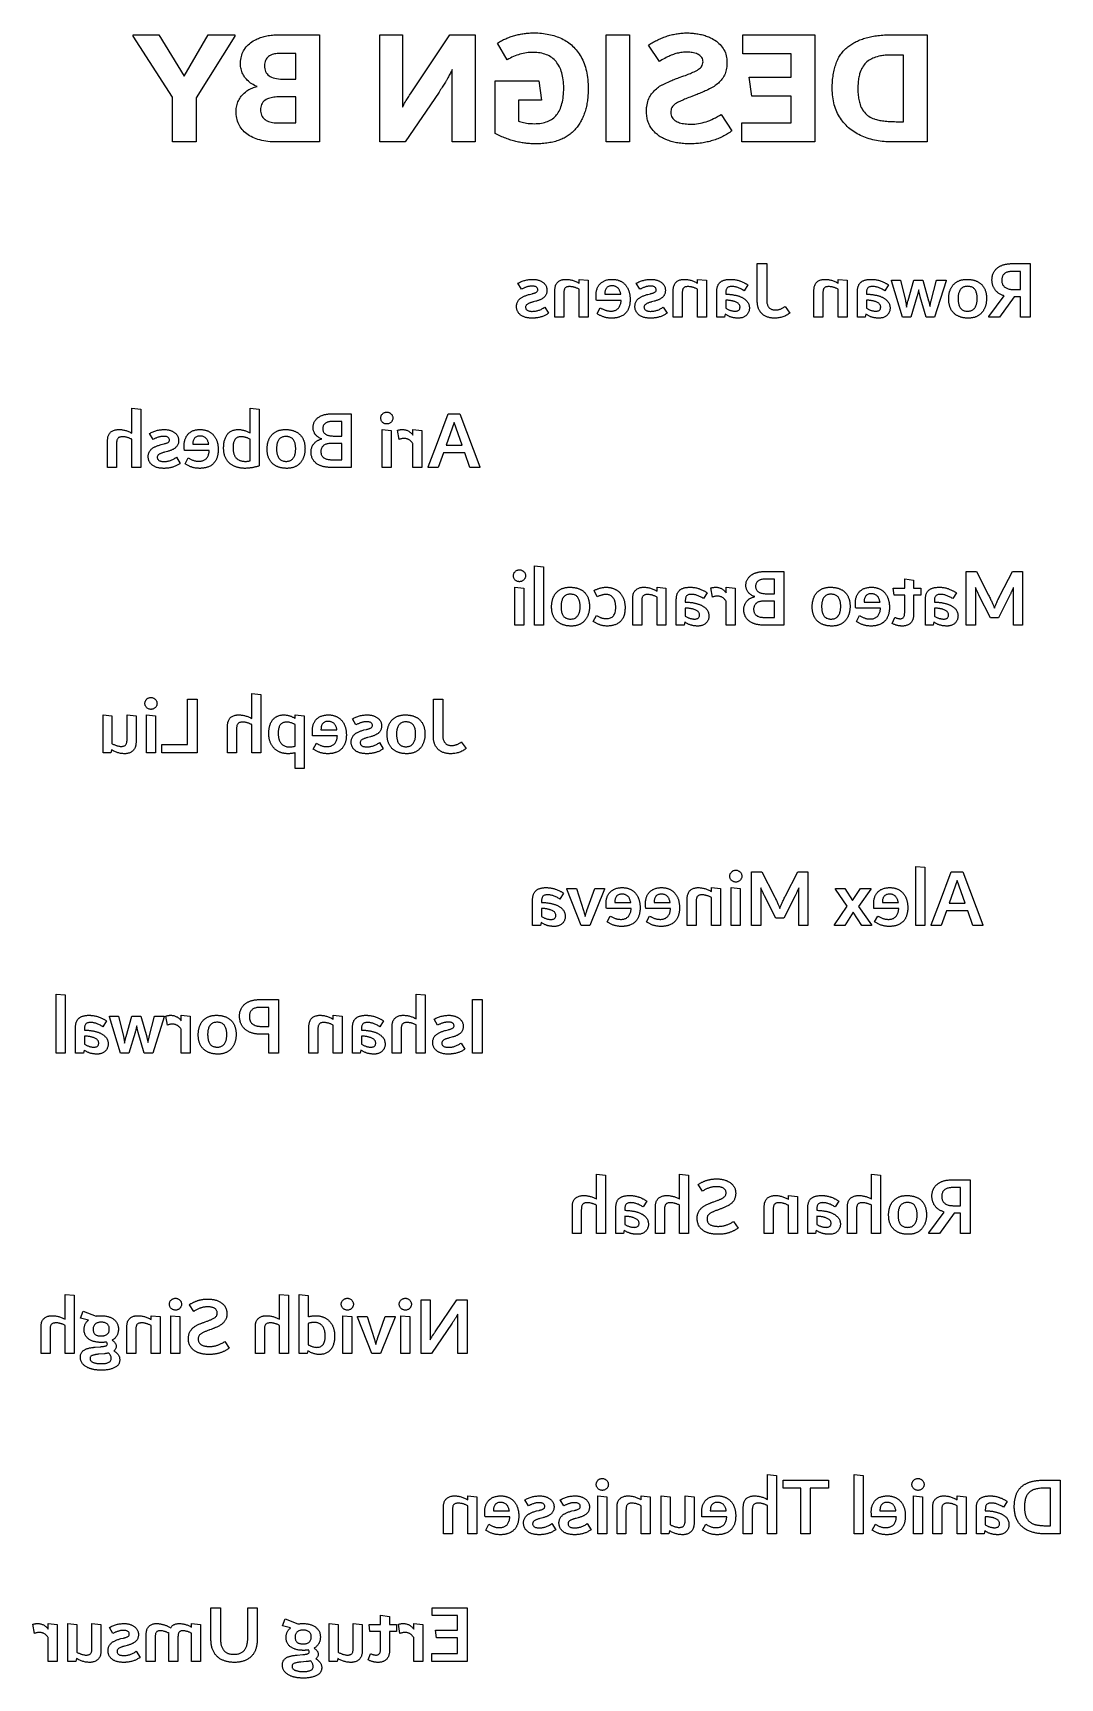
# Model space of a CAD drawing. Extents: x 5.07 to 6.44, y -4.32 to -2.13.
import ezdxf

# ---------------------------------------------------------------- set-up
doc = ezdxf.new("R2010")
doc.units = 0
doc.header["$MEASUREMENT"] = 0
doc.layers.add('BLACK', color=7, linetype='CONTINUOUS')

msp = doc.modelspace()

# ---------------------------------------------------------------- linework, layer by layer
at = {"layer": 'BLACK', "linetype": 'CONTINUOUS'}
for p, q in [((5.20679, -2.13222), (5.20679, -2.13045)), ((5.20679, -2.13045), (5.24091, -2.13045)), ((5.25906, -2.21373), (5.20679, -2.13222)), ((5.24091, -2.13045), (5.27457, -2.18553)), ((5.27457, -2.18553), (5.30691, -2.13045)), ((5.34238, -2.13222), (5.29053, -2.21461)), ((5.30691, -2.13045), (5.34238, -2.13045)), ((5.34238, -2.13045), (5.34238, -2.13222)), ((5.35614, -2.14819), (5.35734, -2.14663)), ((5.35734, -2.14663), (5.35865, -2.14513)), ((5.35865, -2.14513), (5.36006, -2.14371)), ((5.36006, -2.14371), (5.36158, -2.14235)), ((5.36158, -2.14235), (5.3632, -2.14106)), ((5.3632, -2.14106), (5.36492, -2.13983)), ((5.36492, -2.13983), (5.36674, -2.13868)), ((5.36674, -2.13868), (5.36867, -2.13758)), ((5.36867, -2.13758), (5.3707, -2.13656)), ((5.3707, -2.13656), (5.37211, -2.13591)), ((5.37211, -2.13591), (5.37357, -2.1353)), ((5.37357, -2.1353), (5.37507, -2.13471)), ((5.37507, -2.13471), (5.37661, -2.13416)), ((5.37661, -2.13416), (5.3782, -2.13365)), ((5.3782, -2.13365), (5.37982, -2.13318)), ((5.37982, -2.13318), (5.38149, -2.13274)), ((5.38149, -2.13274), (5.38319, -2.13235)), ((5.38319, -2.13235), (5.38494, -2.13199)), ((5.38494, -2.13199), (5.38673, -2.13166)), ((5.38673, -2.13166), (5.38855, -2.13138)), ((5.38855, -2.13138), (5.39042, -2.13113)), ((5.39042, -2.13113), (5.39233, -2.13093)), ((5.39233, -2.13093), (5.39428, -2.13075)), ((5.39428, -2.13075), (5.39627, -2.13062)), ((5.39627, -2.13062), (5.39831, -2.13053)), ((5.39831, -2.13053), (5.40038, -2.13047)), ((5.40038, -2.13047), (5.4025, -2.13045)), ((5.4025, -2.13045), (5.455, -2.13045)), ((5.455, -2.13045), (5.455, -2.27323)), ((5.53516, -2.27323), (5.53516, -2.13045)), ((5.53516, -2.13045), (5.56573, -2.13045)), ((5.56573, -2.13045), (5.56573, -2.22673)), ((5.5797, -2.20361), (5.62866, -2.13045)), ((5.62866, -2.13045), (5.66255, -2.13045)), ((5.66255, -2.13045), (5.66255, -2.27323)), ((5.69212, -2.14149), (5.69344, -2.14068)), ((5.70497, -2.16388), (5.69212, -2.14149)), ((5.69344, -2.14068), (5.69476, -2.13989)), ((5.69476, -2.13989), (5.6961, -2.13912)), ((5.6961, -2.13912), (5.69746, -2.13838)), ((5.69746, -2.13838), (5.69883, -2.13767)), ((5.69883, -2.13767), (5.70022, -2.13698)), ((5.70022, -2.13698), (5.70163, -2.13631)), ((5.70163, -2.13631), (5.70305, -2.13567)), ((5.70305, -2.13567), (5.70448, -2.13506)), ((5.70448, -2.13506), (5.70594, -2.13447)), ((5.70594, -2.13447), (5.7074, -2.1339)), ((5.7074, -2.1339), (5.70889, -2.13336)), ((5.70889, -2.13336), (5.71038, -2.13285)), ((5.71038, -2.13285), (5.7119, -2.13236)), ((5.7119, -2.13236), (5.71343, -2.13189)), ((5.71343, -2.13189), (5.71497, -2.13145)), ((5.71497, -2.13145), (5.71652, -2.13103)), ((5.71652, -2.13103), (5.71809, -2.13064)), ((5.71809, -2.13064), (5.71966, -2.13028)), ((5.71966, -2.13028), (5.72123, -2.12994)), ((5.72123, -2.12994), (5.72282, -2.12963)), ((5.72282, -2.12963), (5.72442, -2.12934)), ((5.72442, -2.12934), (5.72602, -2.12909)), ((5.72602, -2.12909), (5.72764, -2.12886)), ((5.72764, -2.12886), (5.72926, -2.12865)), ((5.72926, -2.12865), (5.73089, -2.12848)), ((5.73089, -2.12848), (5.73253, -2.12833)), ((5.73253, -2.12833), (5.73418, -2.12821)), ((5.73418, -2.12821), (5.73583, -2.12811)), ((5.73583, -2.12811), (5.7375, -2.12804)), ((5.7375, -2.12804), (5.73917, -2.128)), ((5.73917, -2.128), (5.74086, -2.12799)), ((5.74086, -2.12799), (5.74342, -2.12802)), ((5.74342, -2.12802), (5.74594, -2.12811)), ((5.74594, -2.12811), (5.74843, -2.12826)), ((5.74843, -2.12826), (5.75089, -2.12847)), ((5.75089, -2.12847), (5.75331, -2.12874)), ((5.75331, -2.12874), (5.7557, -2.12907)), ((5.7557, -2.12907), (5.75805, -2.12946)), ((5.75805, -2.12946), (5.76037, -2.1299)), ((5.76037, -2.1299), (5.76265, -2.13041)), ((5.76265, -2.13041), (5.7649, -2.13098)), ((5.7649, -2.13098), (5.76711, -2.13161)), ((5.76711, -2.13161), (5.76929, -2.1323)), ((5.76929, -2.1323), (5.77144, -2.13304)), ((5.77144, -2.13304), (5.77355, -2.13385)), ((5.77355, -2.13385), (5.77563, -2.13472)), ((5.77563, -2.13472), (5.77767, -2.13564)), ((5.77767, -2.13564), (5.77966, -2.13664)), ((5.77966, -2.13664), (5.7816, -2.1377)), ((5.7816, -2.1377), (5.78349, -2.13883)), ((5.78349, -2.13883), (5.78533, -2.14004)), ((5.78533, -2.14004), (5.78712, -2.14131)), ((5.78712, -2.14131), (5.78885, -2.14266)), ((5.78885, -2.14266), (5.79054, -2.14408)), ((5.79054, -2.14408), (5.79217, -2.14557)), ((5.79217, -2.14557), (5.79375, -2.14713)), ((5.83663, -2.27323), (5.83663, -2.13045)), ((5.83663, -2.13045), (5.8681, -2.13045)), ((5.8681, -2.13045), (5.8681, -2.27323)), ((5.8934, -2.14415), (5.8949, -2.14316)), ((5.90779, -2.16588), (5.8934, -2.14415)), ((5.8949, -2.14316), (5.89641, -2.14222)), ((5.89641, -2.14222), (5.89793, -2.1413)), ((5.89793, -2.1413), (5.89946, -2.14041)), ((5.89946, -2.14041), (5.901, -2.13955)), ((5.901, -2.13955), (5.90255, -2.13872)), ((5.90255, -2.13872), (5.90411, -2.13792)), ((5.90411, -2.13792), (5.90567, -2.13715)), ((5.90567, -2.13715), (5.90725, -2.13642)), ((5.90725, -2.13642), (5.90884, -2.13571)), ((5.90884, -2.13571), (5.91043, -2.13503)), ((5.91043, -2.13503), (5.91204, -2.13439)), ((5.91204, -2.13439), (5.91365, -2.13377)), ((5.91365, -2.13377), (5.91528, -2.13319)), ((5.91528, -2.13319), (5.91691, -2.13263)), ((5.91691, -2.13263), (5.91856, -2.13211)), ((5.91856, -2.13211), (5.9202, -2.13161)), ((5.9202, -2.13161), (5.92184, -2.13114)), ((5.92184, -2.13114), (5.92347, -2.13071)), ((5.92347, -2.13071), (5.92509, -2.13031)), ((5.92509, -2.13031), (5.92671, -2.12994)), ((5.92671, -2.12994), (5.92832, -2.1296)), ((5.92832, -2.1296), (5.92993, -2.12929)), ((5.92993, -2.12929), (5.93153, -2.12902)), ((5.93153, -2.12902), (5.93313, -2.12878)), ((5.93313, -2.12878), (5.93472, -2.12857)), ((5.93472, -2.12857), (5.9363, -2.12839)), ((5.9363, -2.12839), (5.93788, -2.12825)), ((5.93788, -2.12825), (5.93945, -2.12814)), ((5.93945, -2.12814), (5.94102, -2.12805)), ((5.94102, -2.12805), (5.94258, -2.12801)), ((5.94258, -2.12801), (5.94414, -2.12799)), ((5.94414, -2.12799), (5.94585, -2.12801)), ((5.94585, -2.12801), (5.94755, -2.12806)), ((5.94755, -2.12806), (5.94923, -2.12814)), ((5.94923, -2.12814), (5.95091, -2.12825)), ((5.95091, -2.12825), (5.95257, -2.1284)), ((5.95257, -2.1284), (5.95422, -2.12857)), ((5.95422, -2.12857), (5.95586, -2.12879)), ((5.95586, -2.12879), (5.95748, -2.12903)), ((5.95748, -2.12903), (5.9591, -2.1293)), ((5.9591, -2.1293), (5.9607, -2.12961)), ((5.9607, -2.12961), (5.96229, -2.12995)), ((5.96229, -2.12995), (5.96387, -2.13033)), ((5.96387, -2.13033), (5.96544, -2.13073)), ((5.96544, -2.13073), (5.96699, -2.13117)), ((5.96699, -2.13117), (5.96853, -2.13164)), ((5.96853, -2.13164), (5.97006, -2.13214)), ((5.97006, -2.13214), (5.97157, -2.13268)), ((5.97157, -2.13268), (5.97304, -2.13326)), ((5.97304, -2.13326), (5.97448, -2.13387)), ((5.97448, -2.13387), (5.97588, -2.13451)), ((5.97588, -2.13451), (5.97792, -2.13555)), ((5.97792, -2.13555), (5.97988, -2.13668)), ((5.97988, -2.13668), (5.98177, -2.13788)), ((5.98177, -2.13788), (5.98357, -2.13917)), ((5.98357, -2.13917), (5.9853, -2.14054)), ((5.9853, -2.14054), (5.98696, -2.14199)), ((5.98696, -2.14199), (5.98853, -2.14353)), ((5.98853, -2.14353), (5.99002, -2.14515)), ((5.99002, -2.14515), (5.99141, -2.14684)), ((5.99141, -2.14684), (5.99265, -2.14862)), ((6.01864, -2.15591), (6.01864, -2.13045)), ((6.01864, -2.13045), (6.11457, -2.13045)), ((6.11457, -2.13045), (6.11457, -2.27323)), ((6.15734, -2.14768), (6.15861, -2.14665)), ((6.15861, -2.14665), (6.15991, -2.14565)), ((6.15991, -2.14565), (6.16125, -2.14468)), ((6.16125, -2.14468), (6.16261, -2.14375)), ((6.16261, -2.14375), (6.16401, -2.14285)), ((6.16401, -2.14285), (6.16545, -2.14198)), ((6.16545, -2.14198), (6.16691, -2.14114)), ((6.16691, -2.14114), (6.16841, -2.14034)), ((6.16841, -2.14034), (6.16994, -2.13956)), ((6.16994, -2.13956), (6.1715, -2.13882)), ((6.1715, -2.13882), (6.1731, -2.13811)), ((6.1731, -2.13811), (6.17472, -2.13743)), ((6.17472, -2.13743), (6.17638, -2.13678)), ((6.17638, -2.13678), (6.17808, -2.13616)), ((6.17808, -2.13616), (6.1798, -2.13558)), ((6.1798, -2.13558), (6.18156, -2.13502)), ((6.18156, -2.13502), (6.18335, -2.1345)), ((6.18335, -2.1345), (6.18517, -2.13401)), ((6.18517, -2.13401), (6.18703, -2.13355)), ((6.18703, -2.13355), (6.18892, -2.13312)), ((6.18892, -2.13312), (6.19084, -2.13273)), ((6.19084, -2.13273), (6.19279, -2.13237)), ((6.19279, -2.13237), (6.19478, -2.13203)), ((6.19478, -2.13203), (6.19679, -2.13173)), ((6.19679, -2.13173), (6.19884, -2.13146)), ((6.19884, -2.13146), (6.20093, -2.13123)), ((6.20093, -2.13123), (6.20304, -2.13102)), ((6.20304, -2.13102), (6.20519, -2.13085)), ((6.20519, -2.13085), (6.20737, -2.13071)), ((6.20737, -2.13071), (6.20959, -2.13059)), ((6.20959, -2.13059), (6.21183, -2.13052)), ((6.21183, -2.13052), (6.21411, -2.13047)), ((6.21411, -2.13047), (6.21642, -2.13045)), ((6.21642, -2.13045), (6.26427, -2.13045)), ((6.26427, -2.13045), (6.26427, -2.27323)), ((5.34976, -2.16899), (5.34979, -2.16755)), ((5.34979, -2.16755), (5.34991, -2.16542)), ((5.34991, -2.16542), (5.35014, -2.16336)), ((5.35014, -2.16336), (5.35047, -2.16134)), ((5.35047, -2.16134), (5.35091, -2.15938)), ((5.35091, -2.15938), (5.35146, -2.15747)), ((5.35146, -2.15747), (5.35211, -2.15561)), ((5.35211, -2.15561), (5.35286, -2.15381)), ((5.35286, -2.15381), (5.35372, -2.15206)), ((5.35372, -2.15206), (5.35469, -2.15036)), ((5.35469, -2.15036), (5.35576, -2.14872)), ((5.35576, -2.14872), (5.35614, -2.14819)), ((5.38199, -2.16786), (5.38173, -2.16968)), ((5.38241, -2.16617), (5.38199, -2.16786)), ((5.383, -2.16459), (5.38241, -2.16617)), ((5.38377, -2.16313), (5.383, -2.16459)), ((5.3847, -2.16179), (5.38377, -2.16313)), ((5.3858, -2.16056), (5.3847, -2.16179)), ((5.38707, -2.15945), (5.3858, -2.16056)), ((5.38851, -2.15847), (5.38707, -2.15945)), ((5.3901, -2.15762), (5.38851, -2.15847)), ((5.39184, -2.1569), (5.3901, -2.15762)), ((5.39374, -2.15631), (5.39184, -2.1569)), ((5.39527, -2.15595), (5.39374, -2.15631)), ((5.39689, -2.15567), (5.39527, -2.15595)), ((5.3986, -2.15546), (5.39689, -2.15567)), ((5.40039, -2.15533), (5.3986, -2.15546)), ((5.40227, -2.15527), (5.40039, -2.15533)), ((5.40292, -2.15526), (5.40227, -2.15527)), ((5.42353, -2.15526), (5.40292, -2.15526)), ((5.42353, -2.18953), (5.42353, -2.15526)), ((5.70708, -2.16267), (5.70497, -2.16388)), ((5.70919, -2.16154), (5.70708, -2.16267)), ((5.71131, -2.16049), (5.70919, -2.16154)), ((5.71344, -2.15952), (5.71131, -2.16049)), ((5.71556, -2.15862), (5.71344, -2.15952)), ((5.7177, -2.15781), (5.71556, -2.15862)), ((5.71984, -2.15707), (5.7177, -2.15781)), ((5.72198, -2.15641), (5.71984, -2.15707)), ((5.72413, -2.15582), (5.72198, -2.15641)), ((5.72629, -2.15532), (5.72413, -2.15582)), ((5.72845, -2.15489), (5.72629, -2.15532)), ((5.73061, -2.15454), (5.72845, -2.15489)), ((5.73278, -2.15426), (5.73061, -2.15454)), ((5.73495, -2.15407), (5.73278, -2.15426)), ((5.73713, -2.15395), (5.73495, -2.15407)), ((5.73932, -2.15391), (5.73713, -2.15395)), ((5.74185, -2.15396), (5.73932, -2.15391)), ((5.7443, -2.15411), (5.74185, -2.15396)), ((5.74667, -2.15435), (5.7443, -2.15411)), ((5.74896, -2.15468), (5.74667, -2.15435)), ((5.75117, -2.15511), (5.74896, -2.15468)), ((5.75329, -2.15564), (5.75117, -2.15511)), ((5.75534, -2.15626), (5.75329, -2.15564)), ((5.7573, -2.15698), (5.75534, -2.15626)), ((5.75918, -2.1578), (5.7573, -2.15698)), ((5.76099, -2.15871), (5.75918, -2.1578)), ((5.76271, -2.15971), (5.76099, -2.15871)), ((5.76434, -2.16082), (5.76271, -2.15971)), ((5.7659, -2.16201), (5.76434, -2.16082)), ((5.76738, -2.16331), (5.7659, -2.16201)), ((5.76878, -2.1647), (5.76738, -2.16331)), ((5.77009, -2.16618), (5.76878, -2.1647)), ((5.77132, -2.16775), (5.77009, -2.16618)), ((5.77248, -2.16941), (5.77132, -2.16775)), ((5.79375, -2.14713), (5.79528, -2.14876)), ((5.79528, -2.14876), (5.79675, -2.15046)), ((5.79675, -2.15046), (5.79818, -2.15223)), ((5.79818, -2.15223), (5.79955, -2.15408)), ((5.79955, -2.15408), (5.80087, -2.15599)), ((5.80087, -2.15599), (5.80214, -2.15797)), ((5.80214, -2.15797), (5.80336, -2.16003)), ((5.80336, -2.16003), (5.80451, -2.16215)), ((5.80451, -2.16215), (5.80559, -2.16435)), ((5.80559, -2.16435), (5.80659, -2.16661)), ((5.80659, -2.16661), (5.80752, -2.16894)), ((5.90911, -2.16509), (5.90779, -2.16588)), ((5.91106, -2.16396), (5.90911, -2.16509)), ((5.91296, -2.16289), (5.91106, -2.16396)), ((5.91482, -2.16188), (5.91296, -2.16289)), ((5.91664, -2.16093), (5.91482, -2.16188)), ((5.91841, -2.16005), (5.91664, -2.16093)), ((5.92015, -2.15923), (5.91841, -2.16005)), ((5.92183, -2.15847), (5.92015, -2.15923)), ((5.92348, -2.15777), (5.92183, -2.15847)), ((5.92508, -2.15714), (5.92348, -2.15777)), ((5.92664, -2.15657), (5.92508, -2.15714)), ((5.92818, -2.15605), (5.92664, -2.15657)), ((5.92975, -2.15559), (5.92818, -2.15605)), ((5.93135, -2.15517), (5.92975, -2.15559)), ((5.93296, -2.15481), (5.93135, -2.15517)), ((5.9346, -2.1545), (5.93296, -2.15481)), ((5.93627, -2.15424), (5.9346, -2.1545)), ((5.93795, -2.15402), (5.93627, -2.15424)), ((5.93966, -2.15386), (5.93795, -2.15402)), ((5.94139, -2.15375), (5.93966, -2.15386)), ((5.94315, -2.1537), (5.94139, -2.15375)), ((5.94433, -2.15368), (5.94315, -2.1537)), ((5.94628, -2.15371), (5.94433, -2.15368)), ((5.94814, -2.15381), (5.94628, -2.15371)), ((5.94991, -2.15396), (5.94814, -2.15381)), ((5.95158, -2.15417), (5.94991, -2.15396)), ((5.95317, -2.15444), (5.95158, -2.15417)), ((5.95514, -2.1549), (5.95317, -2.15444)), ((5.95694, -2.15547), (5.95514, -2.1549)), ((5.95858, -2.15615), (5.95694, -2.15547)), ((5.96006, -2.15693), (5.95858, -2.15615)), ((5.96041, -2.15715), (5.96006, -2.15693)), ((5.96168, -2.15805), (5.96041, -2.15715)), ((5.96303, -2.15928), (5.96168, -2.15805)), ((5.96411, -2.16063), (5.96303, -2.15928)), ((5.96494, -2.1621), (5.96411, -2.16063)), ((5.96549, -2.16368), (5.96494, -2.1621)), ((5.96535, -2.16972), (5.96573, -2.16802)), ((5.96578, -2.16538), (5.96549, -2.16368)), ((5.96573, -2.16802), (5.96583, -2.16645)), ((5.96583, -2.16645), (5.96578, -2.16538)), ((5.99265, -2.14862), (5.99376, -2.15047)), ((5.99376, -2.15047), (5.99474, -2.15241)), ((5.99474, -2.15241), (5.99557, -2.15442)), ((5.99557, -2.15442), (5.99628, -2.15651)), ((5.99628, -2.15651), (5.99684, -2.15868)), ((5.99684, -2.15868), (5.99727, -2.16092)), ((5.99727, -2.16092), (5.99748, -2.16247)), ((5.99748, -2.16247), (5.99763, -2.16404)), ((5.99763, -2.16404), (5.99773, -2.16565)), ((5.99774, -2.16879), (5.99763, -2.17096)), ((5.99773, -2.16565), (5.99776, -2.1673)), ((5.99776, -2.1673), (5.99774, -2.16879)), ((6.08311, -2.15591), (6.01864, -2.15591)), ((6.08311, -2.18707), (6.08311, -2.15591)), ((6.14252, -2.17029), (6.14315, -2.16854)), ((6.14315, -2.16854), (6.14381, -2.16684)), ((6.14381, -2.16684), (6.14452, -2.16518)), ((6.14452, -2.16518), (6.14526, -2.16357)), ((6.14526, -2.16357), (6.14605, -2.162)), ((6.14605, -2.162), (6.14687, -2.16047)), ((6.14687, -2.16047), (6.14774, -2.15899)), ((6.14774, -2.15899), (6.14864, -2.15756)), ((6.14864, -2.15756), (6.14959, -2.15617)), ((6.14959, -2.15617), (6.15058, -2.15482)), ((6.15058, -2.15482), (6.1516, -2.15352)), ((6.1516, -2.15352), (6.15267, -2.15226)), ((6.15267, -2.15226), (6.15378, -2.15105)), ((6.15378, -2.15105), (6.15492, -2.14988)), ((6.15492, -2.14988), (6.15611, -2.14876)), ((6.15611, -2.14876), (6.15734, -2.14768)), ((6.18282, -2.16786), (6.18151, -2.16924)), ((6.18421, -2.16657), (6.18282, -2.16786)), ((6.18569, -2.16537), (6.18421, -2.16657)), ((6.18726, -2.16427), (6.18569, -2.16537)), ((6.18891, -2.16327), (6.18726, -2.16427)), ((6.19064, -2.16235), (6.18891, -2.16327)), ((6.19184, -2.1618), (6.19064, -2.16235)), ((6.19371, -2.16103), (6.19184, -2.1618)), ((6.19567, -2.16034), (6.19371, -2.16103)), ((6.19772, -2.15972), (6.19567, -2.16034)), ((6.19986, -2.15917), (6.19772, -2.15972)), ((6.20209, -2.15871), (6.19986, -2.15917)), ((6.20362, -2.15844), (6.20209, -2.15871)), ((6.2052, -2.1582), (6.20362, -2.15844)), ((6.20682, -2.158), (6.2052, -2.1582)), ((6.20847, -2.15783), (6.20682, -2.158)), ((6.21017, -2.1577), (6.20847, -2.15783)), ((6.21191, -2.1576), (6.21017, -2.1577)), ((6.21368, -2.15753), (6.21191, -2.1576)), ((6.2155, -2.1575), (6.21368, -2.15753)), ((6.21642, -2.15749), (6.2155, -2.1575)), ((6.23281, -2.15749), (6.21642, -2.15749)), ((6.23281, -2.24619), (6.23281, -2.15749)), ((5.34981, -2.17079), (5.34976, -2.16899)), ((5.34988, -2.17161), (5.34981, -2.17079)), ((5.34996, -2.17256), (5.34988, -2.17161)), ((5.3502, -2.17431), (5.34996, -2.17256)), ((5.35054, -2.17603), (5.3502, -2.17431)), ((5.35098, -2.17772), (5.35054, -2.17603)), ((5.35151, -2.17939), (5.35098, -2.17772)), ((5.35215, -2.18103), (5.35151, -2.17939)), ((5.35288, -2.18265), (5.35215, -2.18103)), ((5.3537, -2.18424), (5.35288, -2.18265)), ((5.35463, -2.18581), (5.3537, -2.18424)), ((5.3553, -2.18684), (5.35463, -2.18581)), ((5.35639, -2.18833), (5.3553, -2.18684)), ((5.35757, -2.18976), (5.35639, -2.18833)), ((5.35885, -2.19112), (5.35757, -2.18976)), ((5.38173, -2.16968), (5.38165, -2.17161)), ((5.38165, -2.17161), (5.38174, -2.17378)), ((5.38174, -2.17378), (5.38203, -2.17581)), ((5.38203, -2.17581), (5.38251, -2.1777)), ((5.38251, -2.1777), (5.38317, -2.17945)), ((5.38317, -2.17945), (5.38403, -2.18106)), ((5.38403, -2.18106), (5.38508, -2.18253)), ((5.38508, -2.18253), (5.38632, -2.18386)), ((5.38632, -2.18386), (5.38774, -2.18505)), ((5.38774, -2.18505), (5.38936, -2.1861)), ((5.38936, -2.1861), (5.39117, -2.18701)), ((5.39117, -2.18701), (5.39317, -2.18778)), ((5.39317, -2.18778), (5.39536, -2.18841)), ((5.39536, -2.18841), (5.39775, -2.1889)), ((5.39775, -2.1889), (5.40032, -2.18925)), ((5.40032, -2.18925), (5.40308, -2.18946)), ((5.40308, -2.18946), (5.40603, -2.18953)), ((5.40603, -2.18953), (5.42353, -2.18953)), ((5.62499, -2.18973), (5.62401, -2.19138)), ((5.62597, -2.18802), (5.62499, -2.18973)), ((5.62695, -2.18627), (5.62597, -2.18802)), ((5.62792, -2.18446), (5.62695, -2.18627)), ((5.62864, -2.18308), (5.62792, -2.18446)), ((5.62936, -2.18166), (5.62864, -2.18308)), ((5.63008, -2.18021), (5.62936, -2.18166)), ((5.63079, -2.17874), (5.63008, -2.18021)), ((5.6315, -2.17723), (5.63079, -2.17874)), ((5.63174, -2.17672), (5.6315, -2.17723)), ((5.63174, -2.27323), (5.63174, -2.17672)), ((5.77355, -2.17114), (5.77248, -2.16941)), ((5.77455, -2.17296), (5.77355, -2.17114)), ((5.77547, -2.17486), (5.77455, -2.17296)), ((5.7763, -2.17684), (5.77547, -2.17486)), ((5.77706, -2.1789), (5.7763, -2.17684)), ((5.77773, -2.18105), (5.77706, -2.1789)), ((5.77833, -2.18328), (5.77773, -2.18105)), ((5.77885, -2.18559), (5.77833, -2.18328)), ((5.77929, -2.18798), (5.77885, -2.18559)), ((5.77965, -2.19046), (5.77929, -2.18798)), ((5.77992, -2.19302), (5.77965, -2.19046)), ((5.80752, -2.16894), (5.80837, -2.17135)), ((5.80837, -2.17135), (5.80915, -2.17383)), ((5.80915, -2.17383), (5.80986, -2.17637)), ((5.80986, -2.17637), (5.81049, -2.17899)), ((5.81049, -2.17899), (5.81104, -2.18168)), ((5.81104, -2.18168), (5.81153, -2.18444)), ((5.81153, -2.18444), (5.81193, -2.18727)), ((5.81193, -2.18727), (5.81227, -2.19018)), ((5.81227, -2.19018), (5.81253, -2.19315)), ((5.92428, -2.19127), (5.92582, -2.19064)), ((5.92582, -2.19064), (5.9274, -2.19001)), ((5.9274, -2.19001), (5.92902, -2.18937)), ((5.92902, -2.18937), (5.93068, -2.18872)), ((5.93068, -2.18872), (5.93239, -2.18807)), ((5.93239, -2.18807), (5.93414, -2.18742)), ((5.93414, -2.18742), (5.93902, -2.18569)), ((5.93902, -2.18569), (5.94036, -2.1852)), ((5.94036, -2.1852), (5.94229, -2.1845)), ((5.94229, -2.1845), (5.94413, -2.1838)), ((5.94413, -2.1838), (5.94588, -2.18313)), ((5.94588, -2.18313), (5.94754, -2.18247)), ((5.94754, -2.18247), (5.94911, -2.18183)), ((5.94911, -2.18183), (5.9506, -2.18121)), ((5.9506, -2.18121), (5.95244, -2.1804)), ((5.95244, -2.1804), (5.95412, -2.17962)), ((5.95412, -2.17962), (5.95564, -2.17888)), ((5.95564, -2.17888), (5.95669, -2.17833)), ((5.95669, -2.17833), (5.9583, -2.17742)), ((5.9583, -2.17742), (5.95974, -2.1765)), ((5.95974, -2.1765), (5.96124, -2.17541)), ((5.96124, -2.17541), (5.96249, -2.17431)), ((5.96249, -2.17431), (5.96364, -2.17303)), ((5.96364, -2.17303), (5.9639, -2.17266)), ((5.9639, -2.17266), (5.9647, -2.17133)), ((5.9647, -2.17133), (5.96535, -2.16972)), ((5.99099, -2.18961), (5.9899, -2.19097)), ((5.99202, -2.18819), (5.99099, -2.18961)), ((5.99268, -2.18722), (5.99202, -2.18819)), ((5.99359, -2.18571), (5.99268, -2.18722)), ((5.9944, -2.18412), (5.99359, -2.18571)), ((5.99513, -2.18246), (5.9944, -2.18412)), ((5.99577, -2.18073), (5.99513, -2.18246)), ((5.99632, -2.17892), (5.99577, -2.18073)), ((5.99678, -2.17704), (5.99632, -2.17892)), ((5.99716, -2.17509), (5.99678, -2.17704)), ((5.99744, -2.17306), (5.99716, -2.17509)), ((5.99763, -2.17096), (5.99744, -2.17306)), ((6.03103, -2.21234), (6.02749, -2.18707)), ((6.02749, -2.18707), (6.08311, -2.18707)), ((6.13832, -2.19245), (6.1385, -2.19021)), ((6.1385, -2.19021), (6.13872, -2.18802)), ((6.13872, -2.18802), (6.13898, -2.18587)), ((6.13898, -2.18587), (6.13928, -2.18376)), ((6.13928, -2.18376), (6.13962, -2.18171)), ((6.13962, -2.18171), (6.14001, -2.17969)), ((6.14001, -2.17969), (6.14043, -2.17772)), ((6.14043, -2.17772), (6.14089, -2.1758)), ((6.14089, -2.1758), (6.1414, -2.17392)), ((6.1414, -2.17392), (6.14194, -2.17208)), ((6.14194, -2.17208), (6.14252, -2.17029)), ((6.17281, -2.19045), (6.1726, -2.19222)), ((6.17307, -2.18874), (6.17281, -2.19045)), ((6.17336, -2.18708), (6.17307, -2.18874)), ((6.17369, -2.18547), (6.17336, -2.18708)), ((6.17406, -2.18392), (6.17369, -2.18547)), ((6.17447, -2.18242), (6.17406, -2.18392)), ((6.17516, -2.18027), (6.17447, -2.18242)), ((6.17594, -2.17824), (6.17516, -2.18027)), ((6.1768, -2.17633), (6.17594, -2.17824)), ((6.17711, -2.17572), (6.1768, -2.17633)), ((6.17808, -2.17396), (6.17711, -2.17572)), ((6.17914, -2.17229), (6.17808, -2.17396)), ((6.18028, -2.17072), (6.17914, -2.17229)), ((6.18151, -2.16924), (6.18028, -2.17072)), ((5.34971, -2.21367), (5.35082, -2.2122)), ((5.35082, -2.2122), (5.35203, -2.21077)), ((5.35203, -2.21077), (5.35335, -2.20939)), ((5.35335, -2.20939), (5.35478, -2.20806)), ((5.35478, -2.20806), (5.3563, -2.20676)), ((5.3563, -2.20676), (5.3567, -2.20645)), ((5.3567, -2.20645), (5.35834, -2.20523)), ((5.35834, -2.20523), (5.35964, -2.20438)), ((5.36023, -2.19241), (5.35885, -2.19112)), ((5.35964, -2.20438), (5.36099, -2.20357)), ((5.36171, -2.19363), (5.36023, -2.19241)), ((5.36099, -2.20357), (5.36239, -2.20281)), ((5.36328, -2.19478), (5.36171, -2.19363)), ((5.36239, -2.20281), (5.36385, -2.2021)), ((5.36496, -2.19587), (5.36328, -2.19478)), ((5.36385, -2.2021), (5.36536, -2.20144)), ((5.36672, -2.19689), (5.36496, -2.19587)), ((5.36536, -2.20144), (5.36692, -2.20082)), ((5.36859, -2.19783), (5.36672, -2.19689)), ((5.36692, -2.20082), (5.36853, -2.20025)), ((5.36853, -2.20025), (5.3702, -2.19973)), ((5.37055, -2.19871), (5.36859, -2.19783)), ((5.3702, -2.19973), (5.37192, -2.19926)), ((5.37192, -2.19926), (5.37055, -2.19871)), ((5.61424, -2.20669), (5.56927, -2.27323)), ((5.57294, -2.21397), (5.57384, -2.21255)), ((5.57384, -2.21255), (5.57477, -2.21111)), ((5.57477, -2.21111), (5.57573, -2.20965)), ((5.57573, -2.20965), (5.57611, -2.20907)), ((5.57611, -2.20907), (5.57698, -2.20774)), ((5.57698, -2.20774), (5.57787, -2.20637)), ((5.57787, -2.20637), (5.57883, -2.20491)), ((5.57883, -2.20491), (5.5797, -2.20361)), ((5.6153, -2.20506), (5.61424, -2.20669)), ((5.61634, -2.20346), (5.6153, -2.20506)), ((5.61734, -2.20191), (5.61634, -2.20346)), ((5.61831, -2.2004), (5.61734, -2.20191)), ((5.61926, -2.19894), (5.61831, -2.2004)), ((5.62017, -2.19751), (5.61926, -2.19894)), ((5.62105, -2.19612), (5.62017, -2.19751)), ((5.6219, -2.19477), (5.62105, -2.19612)), ((5.62271, -2.19347), (5.6219, -2.19477)), ((5.62375, -2.19179), (5.62271, -2.19347)), ((5.62401, -2.19138), (5.62375, -2.19179)), ((5.68878, -2.26207), (5.68878, -2.19199)), ((5.68878, -2.19199), (5.74728, -2.19199)), ((5.74728, -2.19199), (5.75082, -2.21746)), ((5.77936, -2.21504), (5.77969, -2.21246)), ((5.77969, -2.21246), (5.77995, -2.20978)), ((5.78012, -2.19566), (5.77992, -2.19302)), ((5.77995, -2.20978), (5.78014, -2.20701)), ((5.78024, -2.19838), (5.78012, -2.19566)), ((5.78014, -2.20701), (5.78025, -2.20415)), ((5.78028, -2.20119), (5.78024, -2.19838)), ((5.78025, -2.20415), (5.78028, -2.20119)), ((5.81245, -2.21267), (5.81227, -2.21463)), ((5.8126, -2.21069), (5.81245, -2.21267)), ((5.81253, -2.19315), (5.81271, -2.19619)), ((5.81271, -2.20868), (5.8126, -2.21069)), ((5.81271, -2.19619), (5.81278, -2.19774)), ((5.8128, -2.20665), (5.81271, -2.20868)), ((5.81278, -2.19774), (5.81282, -2.19931)), ((5.81285, -2.20458), (5.8128, -2.20665)), ((5.81282, -2.19931), (5.81285, -2.20089)), ((5.81285, -2.20089), (5.81286, -2.20249)), ((5.81286, -2.20249), (5.81285, -2.20458)), ((5.89448, -2.21374), (5.89545, -2.21202)), ((5.89545, -2.21202), (5.89652, -2.21038)), ((5.89652, -2.21038), (5.89728, -2.20933)), ((5.89728, -2.20933), (5.89845, -2.20781)), ((5.89845, -2.20781), (5.89968, -2.20636)), ((5.89968, -2.20636), (5.90095, -2.20498)), ((5.90095, -2.20498), (5.90227, -2.20367)), ((5.90227, -2.20367), (5.90365, -2.20242)), ((5.90365, -2.20242), (5.90507, -2.20125)), ((5.90507, -2.20125), (5.90654, -2.20015)), ((5.90654, -2.20015), (5.90806, -2.19912)), ((5.90806, -2.19912), (5.90963, -2.19816)), ((5.90963, -2.19816), (5.91125, -2.19726)), ((5.91125, -2.19726), (5.9118, -2.19698)), ((5.9118, -2.19698), (5.91352, -2.19611)), ((5.91352, -2.19611), (5.91533, -2.19523)), ((5.91533, -2.19523), (5.91724, -2.19433)), ((5.91724, -2.19433), (5.91924, -2.19343)), ((5.91924, -2.19343), (5.92134, -2.19251)), ((5.92134, -2.19251), (5.92279, -2.19189)), ((5.92279, -2.19189), (5.92428, -2.19127)), ((5.95102, -2.21253), (5.94887, -2.21337)), ((5.9561, -2.21057), (5.95102, -2.21253)), ((5.95785, -2.20989), (5.9561, -2.21057)), ((5.95956, -2.20921), (5.95785, -2.20989)), ((5.96123, -2.20854), (5.95956, -2.20921)), ((5.96285, -2.20787), (5.96123, -2.20854)), ((5.96443, -2.2072), (5.96285, -2.20787)), ((5.96597, -2.20654), (5.96443, -2.2072)), ((5.96746, -2.20588), (5.96597, -2.20654)), ((5.96891, -2.20522), (5.96746, -2.20588)), ((5.97031, -2.20457), (5.96891, -2.20522)), ((5.97234, -2.2036), (5.97031, -2.20457)), ((5.97427, -2.20264), (5.97234, -2.2036)), ((5.97611, -2.20168), (5.97427, -2.20264)), ((5.97784, -2.20074), (5.97611, -2.20168)), ((5.97895, -2.20011), (5.97784, -2.20074)), ((5.98053, -2.19914), (5.97895, -2.20011)), ((5.98205, -2.19812), (5.98053, -2.19914)), ((5.98352, -2.19705), (5.98205, -2.19812)), ((5.98492, -2.19594), (5.98352, -2.19705)), ((5.98625, -2.19477), (5.98492, -2.19594)), ((5.98753, -2.19355), (5.98625, -2.19477)), ((5.98875, -2.19229), (5.98753, -2.19355)), ((5.9899, -2.19097), (5.98875, -2.19229)), ((6.08311, -2.21234), (6.03103, -2.21234)), ((6.08311, -2.24753), (6.08311, -2.21234)), ((6.13799, -2.20184), (6.13801, -2.19942)), ((6.13804, -2.20479), (6.13799, -2.20184)), ((6.13801, -2.19942), (6.13807, -2.19705)), ((6.13816, -2.20767), (6.13804, -2.20479)), ((6.13807, -2.19705), (6.13817, -2.19473)), ((6.13837, -2.2105), (6.13816, -2.20767)), ((6.13817, -2.19473), (6.13832, -2.19245)), ((6.13867, -2.21326), (6.13837, -2.2105)), ((6.17213, -2.19981), (6.17211, -2.20184)), ((6.17211, -2.20184), (6.17212, -2.20294)), ((6.17212, -2.20294), (6.17216, -2.2051)), ((6.17219, -2.19783), (6.17213, -2.19981)), ((6.17216, -2.2051), (6.17225, -2.2072)), ((6.17229, -2.19591), (6.17219, -2.19783)), ((6.17225, -2.2072), (6.17238, -2.20923)), ((6.17242, -2.19403), (6.17229, -2.19591)), ((6.17238, -2.20923), (6.17255, -2.2112)), ((6.1726, -2.19222), (6.17242, -2.19403)), ((6.17255, -2.2112), (6.17276, -2.2131)), ((5.25906, -2.27323), (5.25906, -2.21373)), ((5.29053, -2.21461), (5.29053, -2.27323)), ((5.34399, -2.23203), (5.34404, -2.23038)), ((5.34405, -2.23447), (5.34399, -2.23203)), ((5.34404, -2.23025), (5.34418, -2.22848)), ((5.34404, -2.23038), (5.34404, -2.23025)), ((5.34421, -2.23683), (5.34405, -2.23447)), ((5.34418, -2.22848), (5.34441, -2.22674)), ((5.34441, -2.22674), (5.34474, -2.22501)), ((5.34474, -2.22501), (5.34516, -2.22331)), ((5.34516, -2.22331), (5.34568, -2.22163)), ((5.34568, -2.22163), (5.34629, -2.21998)), ((5.34629, -2.21998), (5.34699, -2.21834)), ((5.34699, -2.21834), (5.34779, -2.21674)), ((5.34779, -2.21674), (5.3487, -2.21518)), ((5.3487, -2.21518), (5.34971, -2.21367)), ((5.37643, -2.22847), (5.37634, -2.23038)), ((5.37634, -2.23038), (5.37643, -2.23234)), ((5.37671, -2.22666), (5.37643, -2.22847)), ((5.37643, -2.23234), (5.3767, -2.2342)), ((5.3767, -2.2342), (5.37715, -2.23595)), ((5.37718, -2.22494), (5.37671, -2.22666)), ((5.37784, -2.22333), (5.37718, -2.22494)), ((5.37868, -2.22182), (5.37784, -2.22333)), ((5.37972, -2.22041), (5.37868, -2.22182)), ((5.38093, -2.21909), (5.37972, -2.22041)), ((5.38234, -2.21788), (5.38093, -2.21909)), ((5.38393, -2.21679), (5.38234, -2.21788)), ((5.38571, -2.21584), (5.38393, -2.21679)), ((5.38718, -2.21523), (5.38571, -2.21584)), ((5.38875, -2.2147), (5.38718, -2.21523)), ((5.39043, -2.21425), (5.38875, -2.2147)), ((5.39223, -2.21388), (5.39043, -2.21425)), ((5.39413, -2.21359), (5.39223, -2.21388)), ((5.39614, -2.21339), (5.39413, -2.21359)), ((5.39826, -2.21327), (5.39614, -2.21339)), ((5.40049, -2.21323), (5.39826, -2.21327)), ((5.42353, -2.21323), (5.40049, -2.21323)), ((5.42353, -2.24796), (5.42353, -2.21323)), ((5.56573, -2.22673), (5.56596, -2.22623)), ((5.56596, -2.22623), (5.56667, -2.22473)), ((5.56667, -2.22473), (5.56744, -2.22322)), ((5.56744, -2.22322), (5.56826, -2.22168)), ((5.56826, -2.22168), (5.56914, -2.22014)), ((5.56914, -2.22014), (5.57008, -2.21857)), ((5.57008, -2.21857), (5.5704, -2.21805)), ((5.5704, -2.21805), (5.57122, -2.21671)), ((5.57122, -2.21671), (5.57207, -2.21535)), ((5.57207, -2.21535), (5.57294, -2.21397)), ((5.75082, -2.21746), (5.72024, -2.21746)), ((5.72024, -2.21746), (5.72024, -2.24553)), ((5.772, -2.23555), (5.77307, -2.23393)), ((5.77307, -2.23393), (5.77406, -2.23221)), ((5.77406, -2.23221), (5.77498, -2.2304)), ((5.77498, -2.2304), (5.77583, -2.22849)), ((5.77583, -2.22849), (5.7766, -2.22649)), ((5.7766, -2.22649), (5.7773, -2.22439)), ((5.7773, -2.22439), (5.77793, -2.2222)), ((5.77793, -2.2222), (5.77848, -2.21991)), ((5.77848, -2.21991), (5.77896, -2.21752)), ((5.77896, -2.21752), (5.77936, -2.21504)), ((5.80811, -2.23433), (5.80753, -2.23596)), ((5.80865, -2.23268), (5.80811, -2.23433)), ((5.80916, -2.231), (5.80865, -2.23268)), ((5.80964, -2.22928), (5.80916, -2.231)), ((5.81008, -2.22755), (5.80964, -2.22928)), ((5.81049, -2.22578), (5.81008, -2.22755)), ((5.81087, -2.22399), (5.81049, -2.22578)), ((5.81122, -2.22217), (5.81087, -2.22399)), ((5.81153, -2.22033), (5.81122, -2.22217)), ((5.81181, -2.21845), (5.81153, -2.22033)), ((5.81206, -2.21655), (5.81181, -2.21845)), ((5.81227, -2.21463), (5.81206, -2.21655)), ((5.89052, -2.23242), (5.89054, -2.23075)), ((5.89055, -2.23418), (5.89052, -2.23242)), ((5.89054, -2.23075), (5.89061, -2.22911)), ((5.89064, -2.23591), (5.89055, -2.23418)), ((5.89061, -2.22911), (5.89073, -2.22752)), ((5.89073, -2.22752), (5.89089, -2.22596)), ((5.89089, -2.22596), (5.89123, -2.22371)), ((5.89123, -2.22371), (5.89167, -2.22154)), ((5.89167, -2.22154), (5.89221, -2.21946)), ((5.89221, -2.21946), (5.89286, -2.21746)), ((5.89286, -2.21746), (5.89362, -2.21556)), ((5.89362, -2.21556), (5.89448, -2.21374)), ((5.92295, -2.23223), (5.92287, -2.23396)), ((5.92287, -2.23396), (5.92298, -2.23584)), ((5.9232, -2.23061), (5.92295, -2.23223)), ((5.92361, -2.22911), (5.9232, -2.23061)), ((5.9243, -2.22751), (5.92361, -2.22911)), ((5.92521, -2.22607), (5.9243, -2.22751)), ((5.92639, -2.2247), (5.92521, -2.22607)), ((5.92768, -2.22355), (5.92639, -2.2247)), ((5.92894, -2.2226), (5.92768, -2.22355)), ((5.93038, -2.22166), (5.92894, -2.2226)), ((5.93199, -2.22073), (5.93038, -2.22166)), ((5.93341, -2.21999), (5.93199, -2.22073)), ((5.93496, -2.21924), (5.93341, -2.21999)), ((5.9367, -2.21843), (5.93496, -2.21924)), ((5.93813, -2.21779), (5.9367, -2.21843)), ((5.93966, -2.21713), (5.93813, -2.21779)), ((5.94129, -2.21643), (5.93966, -2.21713)), ((5.94303, -2.21571), (5.94129, -2.21643)), ((5.94487, -2.21496), (5.94303, -2.21571)), ((5.94682, -2.21418), (5.94487, -2.21496)), ((5.94887, -2.21337), (5.94682, -2.21418)), ((6.13905, -2.21597), (6.13867, -2.21326)), ((6.13952, -2.21861), (6.13905, -2.21597)), ((6.14007, -2.22119), (6.13952, -2.21861)), ((6.1407, -2.22372), (6.14007, -2.22119)), ((6.14142, -2.22618), (6.1407, -2.22372)), ((6.14223, -2.22858), (6.14142, -2.22618)), ((6.14312, -2.23092), (6.14223, -2.22858)), ((6.14409, -2.2332), (6.14312, -2.23092)), ((6.14515, -2.23543), (6.14409, -2.2332)), ((6.17276, -2.2131), (6.17302, -2.21495)), ((6.17302, -2.21495), (6.17333, -2.21672)), ((6.17333, -2.21672), (6.17367, -2.21844)), ((6.17367, -2.21844), (6.17406, -2.22009)), ((6.17406, -2.22009), (6.1745, -2.22168)), ((6.1745, -2.22168), (6.17497, -2.22321)), ((6.17497, -2.22321), (6.17577, -2.22538)), ((6.17577, -2.22538), (6.17666, -2.22741)), ((6.17666, -2.22741), (6.17765, -2.2293)), ((6.17765, -2.2293), (6.17836, -2.23049)), ((6.17836, -2.23049), (6.17951, -2.23217)), ((6.17951, -2.23217), (6.18075, -2.23375)), ((6.18075, -2.23375), (6.18208, -2.23523)), ((5.34449, -2.23912), (5.34421, -2.23683)), ((5.34488, -2.24134), (5.34449, -2.23912)), ((5.34538, -2.24349), (5.34488, -2.24134)), ((5.34599, -2.24557), (5.34538, -2.24349)), ((5.34671, -2.24758), (5.34599, -2.24557)), ((5.34754, -2.24952), (5.34671, -2.24758)), ((5.34848, -2.25138), (5.34754, -2.24952)), ((5.34954, -2.25318), (5.34848, -2.25138)), ((5.3507, -2.25491), (5.34954, -2.25318)), ((5.35198, -2.25657), (5.3507, -2.25491)), ((5.37715, -2.23595), (5.37778, -2.2376)), ((5.37778, -2.2376), (5.37859, -2.23915)), ((5.37859, -2.23915), (5.37959, -2.2406)), ((5.37959, -2.2406), (5.38076, -2.24194)), ((5.38076, -2.24194), (5.38211, -2.24319)), ((5.38211, -2.24319), (5.38248, -2.24348)), ((5.38248, -2.24348), (5.3841, -2.24456)), ((5.3841, -2.24456), (5.38548, -2.24528)), ((5.38548, -2.24528), (5.38699, -2.2459)), ((5.38699, -2.2459), (5.38864, -2.24645)), ((5.38864, -2.24645), (5.39042, -2.24691)), ((5.39042, -2.24691), (5.39234, -2.24729)), ((5.39234, -2.24729), (5.3944, -2.24758)), ((5.3944, -2.24758), (5.39659, -2.24779)), ((5.39659, -2.24779), (5.39813, -2.24788)), ((5.39813, -2.24788), (5.39972, -2.24794)), ((5.39972, -2.24794), (5.40138, -2.24796)), ((5.40138, -2.24796), (5.42353, -2.24796)), ((5.72024, -2.24553), (5.72141, -2.24594)), ((5.72141, -2.24594), (5.7232, -2.2465)), ((5.7232, -2.2465), (5.72503, -2.247)), ((5.72503, -2.247), (5.7269, -2.24744)), ((5.7269, -2.24744), (5.72881, -2.24782)), ((5.72881, -2.24782), (5.73075, -2.24815)), ((5.73075, -2.24815), (5.73273, -2.24841)), ((5.73273, -2.24841), (5.73475, -2.24862)), ((5.73475, -2.24862), (5.73681, -2.24876)), ((5.73681, -2.24876), (5.73891, -2.24885)), ((5.73891, -2.24885), (5.74105, -2.24888)), ((5.74105, -2.24888), (5.74356, -2.24883)), ((5.74356, -2.24883), (5.74598, -2.2487)), ((5.74598, -2.2487), (5.74831, -2.24847)), ((5.74831, -2.24847), (5.75056, -2.24814)), ((5.75056, -2.24814), (5.75272, -2.24773)), ((5.75272, -2.24773), (5.7548, -2.24722)), ((5.7548, -2.24722), (5.75679, -2.24662)), ((5.75679, -2.24662), (5.7587, -2.24593)), ((5.7587, -2.24593), (5.76052, -2.24514)), ((5.76052, -2.24514), (5.76225, -2.24427)), ((5.76225, -2.24427), (5.7639, -2.2433)), ((5.7639, -2.2433), (5.76546, -2.24224)), ((5.76546, -2.24224), (5.76694, -2.24109)), ((5.76694, -2.24109), (5.76833, -2.23984)), ((5.76833, -2.23984), (5.76964, -2.2385)), ((5.76964, -2.2385), (5.77086, -2.23707)), ((5.77086, -2.23707), (5.772, -2.23555)), ((5.79601, -2.25592), (5.79494, -2.25714)), ((5.79705, -2.25467), (5.79601, -2.25592)), ((5.79805, -2.25339), (5.79705, -2.25467)), ((5.79903, -2.25209), (5.79805, -2.25339)), ((5.79996, -2.25076), (5.79903, -2.25209)), ((5.80087, -2.2494), (5.79996, -2.25076)), ((5.80174, -2.24802), (5.80087, -2.2494)), ((5.80258, -2.24661), (5.80174, -2.24802)), ((5.80339, -2.24517), (5.80258, -2.24661)), ((5.80416, -2.2437), (5.80339, -2.24517)), ((5.8049, -2.24221), (5.80416, -2.2437)), ((5.80561, -2.24069), (5.8049, -2.24221)), ((5.80628, -2.23914), (5.80561, -2.24069)), ((5.80692, -2.23756), (5.80628, -2.23914)), ((5.80753, -2.23596), (5.80692, -2.23756)), ((5.89078, -2.2376), (5.89064, -2.23591)), ((5.89099, -2.23925), (5.89078, -2.2376)), ((5.89126, -2.24087), (5.89099, -2.23925)), ((5.89158, -2.24246), (5.89126, -2.24087)), ((5.89196, -2.24401), (5.89158, -2.24246)), ((5.8924, -2.24553), (5.89196, -2.24401)), ((5.8929, -2.24701), (5.8924, -2.24553)), ((5.89346, -2.24845), (5.8929, -2.24701)), ((5.89408, -2.24986), (5.89346, -2.24845)), ((5.89512, -2.25191), (5.89408, -2.24986)), ((5.89629, -2.25388), (5.89512, -2.25191)), ((5.89759, -2.25577), (5.89629, -2.25388)), ((5.89806, -2.25638), (5.89759, -2.25577)), ((5.89952, -2.25816), (5.89806, -2.25638)), ((5.92298, -2.23584), (5.92332, -2.2376)), ((5.92332, -2.2376), (5.92388, -2.23924)), ((5.92388, -2.23924), (5.92467, -2.24077)), ((5.92467, -2.24077), (5.92568, -2.24217)), ((5.92568, -2.24217), (5.92691, -2.24345)), ((5.92691, -2.24345), (5.92837, -2.24461)), ((5.92837, -2.24461), (5.93006, -2.24565)), ((5.93006, -2.24565), (5.93146, -2.24634)), ((5.93146, -2.24634), (5.93295, -2.24697)), ((5.93295, -2.24697), (5.93454, -2.24753)), ((5.93454, -2.24753), (5.93622, -2.24802)), ((5.93622, -2.24802), (5.938, -2.24844)), ((5.938, -2.24844), (5.93988, -2.24879)), ((5.93988, -2.24879), (5.94185, -2.24908)), ((5.94185, -2.24908), (5.94392, -2.24929)), ((5.94392, -2.24929), (5.94609, -2.24944)), ((5.94609, -2.24944), (5.94835, -2.24952)), ((5.94835, -2.24952), (5.94991, -2.24953)), ((5.94991, -2.24953), (5.95238, -2.24948)), ((5.95238, -2.24948), (5.95485, -2.24933)), ((5.95485, -2.24933), (5.95734, -2.24908)), ((5.95734, -2.24908), (5.95983, -2.24872)), ((5.95983, -2.24872), (5.96232, -2.24826)), ((5.96232, -2.24826), (5.96482, -2.2477)), ((5.96482, -2.2477), (5.96733, -2.24703)), ((5.96733, -2.24703), (5.96985, -2.24627)), ((5.96985, -2.24627), (5.97237, -2.2454)), ((5.97237, -2.2454), (5.9749, -2.24443)), ((5.9749, -2.24443), (5.97744, -2.24335)), ((5.97744, -2.24335), (5.97998, -2.24218)), ((5.97998, -2.24218), (5.98253, -2.2409)), ((5.98253, -2.2409), (5.98509, -2.23952)), ((5.98509, -2.23952), (5.98765, -2.23804)), ((5.98765, -2.23804), (5.99022, -2.23646)), ((5.99022, -2.23646), (6.00441, -2.25842)), ((6.01753, -2.27323), (6.01753, -2.24753)), ((6.01753, -2.24753), (6.08311, -2.24753)), ((6.1463, -2.23759), (6.14515, -2.23543)), ((6.14753, -2.23969), (6.1463, -2.23759)), ((6.14884, -2.24173), (6.14753, -2.23969)), ((6.15022, -2.2437), (6.14884, -2.24173)), ((6.15166, -2.24562), (6.15022, -2.2437)), ((6.15316, -2.24746), (6.15166, -2.24562)), ((6.15471, -2.24924), (6.15316, -2.24746)), ((6.15632, -2.25096), (6.15471, -2.24924)), ((6.15799, -2.25261), (6.15632, -2.25096)), ((6.15971, -2.2542), (6.15799, -2.25261)), ((6.16149, -2.25572), (6.15971, -2.2542)), ((6.16333, -2.25717), (6.16149, -2.25572)), ((6.18208, -2.23523), (6.18351, -2.23659)), ((6.18351, -2.23659), (6.18503, -2.23786)), ((6.18503, -2.23786), (6.18665, -2.23901)), ((6.18665, -2.23901), (6.18835, -2.24006)), ((6.18835, -2.24006), (6.19015, -2.241)), ((6.19015, -2.241), (6.19205, -2.24184)), ((6.19205, -2.24184), (6.19403, -2.24257)), ((6.19403, -2.24257), (6.19472, -2.2428)), ((6.19472, -2.2428), (6.19686, -2.24342)), ((6.19686, -2.24342), (6.19836, -2.2438)), ((6.19836, -2.2438), (6.19992, -2.24415)), ((6.19992, -2.24415), (6.20153, -2.24448)), ((6.20153, -2.24448), (6.2032, -2.24478)), ((6.2032, -2.24478), (6.20493, -2.24504)), ((6.20493, -2.24504), (6.20672, -2.24528)), ((6.20672, -2.24528), (6.20856, -2.2455)), ((6.20856, -2.2455), (6.21046, -2.24568)), ((6.21046, -2.24568), (6.21242, -2.24584)), ((6.21242, -2.24584), (6.21444, -2.24596)), ((6.21444, -2.24596), (6.21651, -2.24606)), ((6.21651, -2.24606), (6.21864, -2.24613)), ((6.21864, -2.24613), (6.22083, -2.24617)), ((6.22083, -2.24617), (6.22307, -2.24619)), ((6.22307, -2.24619), (6.23281, -2.24619)), ((5.29053, -2.27323), (5.25906, -2.27323)), ((5.35336, -2.25816), (5.35198, -2.25657)), ((5.35486, -2.25967), (5.35336, -2.25816)), ((5.35647, -2.26112), (5.35486, -2.25967)), ((5.35819, -2.2625), (5.35647, -2.26112)), ((5.36, -2.2638), (5.35819, -2.2625)), ((5.36191, -2.26501), (5.36, -2.2638)), ((5.36392, -2.26614), (5.36191, -2.26501)), ((5.36603, -2.26719), (5.36392, -2.26614)), ((5.36823, -2.26816), (5.36603, -2.26719)), ((5.37052, -2.26904), (5.36823, -2.26816)), ((5.37291, -2.26983), (5.37052, -2.26904)), ((5.3754, -2.27055), (5.37291, -2.26983)), ((5.37798, -2.27117), (5.3754, -2.27055)), ((5.38066, -2.27172), (5.37798, -2.27117)), ((5.38343, -2.27218), (5.38066, -2.27172)), ((5.3863, -2.27256), (5.38343, -2.27218)), ((5.38926, -2.27285), (5.3863, -2.27256)), ((5.39232, -2.27306), (5.38926, -2.27285)), ((5.39389, -2.27313), (5.39232, -2.27306)), ((5.39548, -2.27319), (5.39389, -2.27313)), ((5.39709, -2.27322), (5.39548, -2.27319)), ((5.39873, -2.27323), (5.39709, -2.27322)), ((5.455, -2.27323), (5.39873, -2.27323)), ((5.56927, -2.27323), (5.53516, -2.27323)), ((5.66255, -2.27323), (5.63174, -2.27323)), ((5.69063, -2.26298), (5.68878, -2.26207)), ((5.69246, -2.26385), (5.69063, -2.26298)), ((5.69428, -2.26468), (5.69246, -2.26385)), ((5.69608, -2.26549), (5.69428, -2.26468)), ((5.69787, -2.26626), (5.69608, -2.26549)), ((5.69965, -2.26699), (5.69787, -2.26626)), ((5.70141, -2.2677), (5.69965, -2.26699)), ((5.70315, -2.26837), (5.70141, -2.2677)), ((5.70488, -2.26901), (5.70315, -2.26837)), ((5.7066, -2.26962), (5.70488, -2.26901)), ((5.7083, -2.27019), (5.7066, -2.26962)), ((5.70999, -2.27074), (5.7083, -2.27019)), ((5.71166, -2.27124), (5.70999, -2.27074)), ((5.71332, -2.27172), (5.71166, -2.27124)), ((5.71496, -2.27216), (5.71332, -2.27172)), ((5.71659, -2.27257), (5.71496, -2.27216)), ((5.71821, -2.27295), (5.71659, -2.27257)), ((5.71984, -2.2733), (5.71821, -2.27295)), ((5.72147, -2.27363), (5.71984, -2.2733)), ((5.7231, -2.27394), (5.72147, -2.27363)), ((5.72474, -2.27422), (5.7231, -2.27394)), ((5.72638, -2.27447), (5.72474, -2.27422)), ((5.72803, -2.2747), (5.72638, -2.27447)), ((5.72968, -2.27491), (5.72803, -2.2747)), ((5.73134, -2.27509), (5.72968, -2.27491)), ((5.733, -2.27525), (5.73134, -2.27509)), ((5.73467, -2.27539), (5.733, -2.27525)), ((5.73633, -2.2755), (5.73467, -2.27539)), ((5.73801, -2.27558), (5.73633, -2.2755)), ((5.73968, -2.27564), (5.73801, -2.27558)), ((5.74136, -2.27568), (5.73968, -2.27564)), ((5.74305, -2.27569), (5.74136, -2.27568)), ((5.74529, -2.27567), (5.74305, -2.27569)), ((5.74749, -2.27561), (5.74529, -2.27567)), ((5.74965, -2.27552), (5.74749, -2.27561)), ((5.75178, -2.27538), (5.74965, -2.27552)), ((5.75387, -2.27521), (5.75178, -2.27538)), ((5.75592, -2.27499), (5.75387, -2.27521)), ((5.75793, -2.27474), (5.75592, -2.27499)), ((5.7599, -2.27445), (5.75793, -2.27474)), ((5.76184, -2.27413), (5.7599, -2.27445)), ((5.76374, -2.27376), (5.76184, -2.27413)), ((5.7656, -2.27335), (5.76374, -2.27376)), ((5.76743, -2.27291), (5.7656, -2.27335)), ((5.76922, -2.27243), (5.76743, -2.27291)), ((5.77096, -2.27191), (5.76922, -2.27243)), ((5.77268, -2.27135), (5.77096, -2.27191)), ((5.77435, -2.27075), (5.77268, -2.27135)), ((5.77599, -2.27011), (5.77435, -2.27075)), ((5.77758, -2.26943), (5.77599, -2.27011)), ((5.77915, -2.26872), (5.77758, -2.26943)), ((5.78067, -2.26797), (5.77915, -2.26872)), ((5.78216, -2.26718), (5.78067, -2.26797)), ((5.7836, -2.26635), (5.78216, -2.26718)), ((5.78501, -2.26548), (5.7836, -2.26635)), ((5.78639, -2.26457), (5.78501, -2.26548)), ((5.78772, -2.26362), (5.78639, -2.26457)), ((5.78902, -2.26264), (5.78772, -2.26362)), ((5.79028, -2.26162), (5.78902, -2.26264)), ((5.7915, -2.26055), (5.79028, -2.26162)), ((5.79269, -2.25945), (5.7915, -2.26055)), ((5.79383, -2.25831), (5.79269, -2.25945)), ((5.79494, -2.25714), (5.79383, -2.25831)), ((5.8681, -2.27323), (5.83663, -2.27323)), ((5.90108, -2.25984), (5.89952, -2.25816)), ((5.90273, -2.26145), (5.90108, -2.25984)), ((5.90388, -2.26247), (5.90273, -2.26145)), ((5.90508, -2.26345), (5.90388, -2.26247)), ((5.90632, -2.26439), (5.90508, -2.26345)), ((5.9076, -2.2653), (5.90632, -2.26439)), ((5.90892, -2.26617), (5.9076, -2.2653)), ((5.91029, -2.267), (5.90892, -2.26617)), ((5.9117, -2.26779), (5.91029, -2.267)), ((5.91315, -2.26854), (5.9117, -2.26779)), ((5.91464, -2.26926), (5.91315, -2.26854)), ((5.91618, -2.26994), (5.91464, -2.26926)), ((5.91775, -2.27058), (5.91618, -2.26994)), ((5.91856, -2.27088), (5.91775, -2.27058)), ((5.92019, -2.27146), (5.91856, -2.27088)), ((5.92185, -2.27201), (5.92019, -2.27146)), ((5.92354, -2.27252), (5.92185, -2.27201)), ((5.92525, -2.27299), (5.92354, -2.27252)), ((5.92699, -2.27342), (5.92525, -2.27299)), ((5.92876, -2.27381), (5.92699, -2.27342)), ((5.93056, -2.27417), (5.92876, -2.27381)), ((5.93238, -2.27449), (5.93056, -2.27417)), ((5.93422, -2.27477), (5.93238, -2.27449)), ((5.9361, -2.27501), (5.93422, -2.27477)), ((5.938, -2.27522), (5.9361, -2.27501)), ((5.93993, -2.27539), (5.938, -2.27522)), ((5.94188, -2.27552), (5.93993, -2.27539)), ((5.94386, -2.27561), (5.94188, -2.27552)), ((5.94587, -2.27567), (5.94386, -2.27561)), ((5.94791, -2.27569), (5.94587, -2.27567)), ((5.94997, -2.27567), (5.94791, -2.27569)), ((5.95202, -2.27562), (5.94997, -2.27567)), ((5.95405, -2.27554), (5.95202, -2.27562)), ((5.95606, -2.27542), (5.95405, -2.27554)), ((5.95805, -2.27527), (5.95606, -2.27542)), ((5.96002, -2.27508), (5.95805, -2.27527)), ((5.96197, -2.27486), (5.96002, -2.27508)), ((5.9639, -2.27461), (5.96197, -2.27486)), ((5.96581, -2.27432), (5.9639, -2.27461)), ((5.9677, -2.274), (5.96581, -2.27432)), ((5.96958, -2.27365), (5.9677, -2.274)), ((5.97143, -2.27326), (5.96958, -2.27365)), ((5.97326, -2.27284), (5.97143, -2.27326)), ((5.97508, -2.27238), (5.97326, -2.27284)), ((5.97687, -2.2719), (5.97508, -2.27238)), ((5.97865, -2.27137), (5.97687, -2.2719)), ((5.9804, -2.27082), (5.97865, -2.27137)), ((5.98214, -2.27023), (5.9804, -2.27082)), ((5.98386, -2.2696), (5.98214, -2.27023)), ((5.98556, -2.26894), (5.98386, -2.2696)), ((5.98723, -2.26825), (5.98556, -2.26894)), ((5.98889, -2.26753), (5.98723, -2.26825)), ((5.99053, -2.26677), (5.98889, -2.26753)), ((5.99215, -2.26598), (5.99053, -2.26677)), ((5.99375, -2.26515), (5.99215, -2.26598)), ((5.99533, -2.26429), (5.99375, -2.26515)), ((5.99689, -2.2634), (5.99533, -2.26429)), ((5.99844, -2.26247), (5.99689, -2.2634)), ((5.99996, -2.26151), (5.99844, -2.26247)), ((6.00146, -2.26051), (5.99996, -2.26151)), ((6.00295, -2.25948), (6.00146, -2.26051)), ((6.00441, -2.25842), (6.00295, -2.25948)), ((6.11457, -2.27323), (6.01753, -2.27323)), ((6.16522, -2.25856), (6.16333, -2.25717)), ((6.16717, -2.25989), (6.16522, -2.25856)), ((6.16918, -2.26115), (6.16717, -2.25989)), ((6.17124, -2.26234), (6.16918, -2.26115)), ((6.17336, -2.26347), (6.17124, -2.26234)), ((6.17553, -2.26454), (6.17336, -2.26347)), ((6.17776, -2.26554), (6.17553, -2.26454)), ((6.18003, -2.26647), (6.17776, -2.26554)), ((6.18233, -2.26734), (6.18003, -2.26647)), ((6.18466, -2.26815), (6.18233, -2.26734)), ((6.18701, -2.2689), (6.18466, -2.26815)), ((6.1894, -2.26959), (6.18701, -2.2689)), ((6.19181, -2.27022), (6.1894, -2.26959)), ((6.19426, -2.27079), (6.19181, -2.27022)), ((6.19673, -2.27131), (6.19426, -2.27079)), ((6.19923, -2.27176), (6.19673, -2.27131)), ((6.20176, -2.27215), (6.19923, -2.27176)), ((6.20431, -2.27248), (6.20176, -2.27215)), ((6.2069, -2.27275), (6.20431, -2.27248)), ((6.20952, -2.27296), (6.2069, -2.27275)), ((6.21216, -2.27311), (6.20952, -2.27296)), ((6.21483, -2.2732), (6.21216, -2.27311)), ((6.21754, -2.27323), (6.21483, -2.2732)), ((6.26427, -2.27323), (6.21754, -2.27323)), ((6.03806, -2.48467), (6.03806, -2.43523)), ((6.03806, -2.43523), (6.05067, -2.43523)), ((6.05067, -2.43523), (6.05067, -2.48427)), ((6.35092, -2.45374), (6.35109, -2.45262)), ((6.35109, -2.45262), (6.35131, -2.45154)), ((6.35131, -2.45154), (6.35159, -2.45048)), ((6.35159, -2.45048), (6.35192, -2.44945)), ((6.35192, -2.44945), (6.35231, -2.44844)), ((6.35231, -2.44844), (6.35275, -2.44746)), ((6.35275, -2.44746), (6.35324, -2.44651)), ((6.35324, -2.44651), (6.35379, -2.44559)), ((6.35379, -2.44559), (6.35398, -2.44529)), ((6.35398, -2.44529), (6.35459, -2.44441)), ((6.35459, -2.44441), (6.35526, -2.44357)), ((6.35526, -2.44357), (6.35598, -2.44277)), ((6.35598, -2.44277), (6.35675, -2.442)), ((6.35675, -2.442), (6.35757, -2.44127)), ((6.35757, -2.44127), (6.35845, -2.44058)), ((6.35845, -2.44058), (6.35938, -2.43992)), ((6.35938, -2.43992), (6.36003, -2.4395)), ((6.36003, -2.4395), (6.3607, -2.4391)), ((6.3607, -2.4391), (6.3614, -2.43872)), ((6.3614, -2.43872), (6.36212, -2.43835)), ((6.36212, -2.43835), (6.36286, -2.438)), ((6.36286, -2.438), (6.36363, -2.43766)), ((6.36363, -2.43766), (6.36442, -2.43735)), ((6.36431, -2.45338), (6.36409, -2.45428)), ((6.3646, -2.45252), (6.36431, -2.45338)), ((6.36442, -2.43735), (6.36523, -2.43705)), ((6.36494, -2.45171), (6.3646, -2.45252)), ((6.36535, -2.45096), (6.36494, -2.45171)), ((6.36523, -2.43705), (6.36606, -2.43678)), ((6.36583, -2.45025), (6.36535, -2.45096)), ((6.36637, -2.44959), (6.36583, -2.45025)), ((6.36606, -2.43678), (6.36691, -2.43653)), ((6.36697, -2.44897), (6.36637, -2.44959)), ((6.36691, -2.43653), (6.36779, -2.43631)), ((6.3674, -2.44859), (6.36697, -2.44897)), ((6.3681, -2.44806), (6.3674, -2.44859)), ((6.36779, -2.43631), (6.36868, -2.4361)), ((6.36887, -2.44759), (6.3681, -2.44806)), ((6.36868, -2.4361), (6.3696, -2.43592)), ((6.36968, -2.44716), (6.36887, -2.44759)), ((6.3696, -2.43592), (6.37055, -2.43576)), ((6.37056, -2.44679), (6.36968, -2.44716)), ((6.37055, -2.43576), (6.37151, -2.43562)), ((6.3715, -2.44647), (6.37056, -2.44679)), ((6.37249, -2.4462), (6.3715, -2.44647)), ((6.37151, -2.43562), (6.37249, -2.4355)), ((6.37249, -2.4355), (6.3735, -2.4354)), ((6.37354, -2.44598), (6.37249, -2.4462)), ((6.3735, -2.4354), (6.37453, -2.43532)), ((6.37465, -2.44582), (6.37354, -2.44598)), ((6.37453, -2.43532), (6.37558, -2.43527)), ((6.37542, -2.44573), (6.37465, -2.44582)), ((6.37621, -2.44568), (6.37542, -2.44573)), ((6.37558, -2.43527), (6.37665, -2.43524)), ((6.37704, -2.44564), (6.37621, -2.44568)), ((6.37665, -2.43524), (6.37775, -2.43523)), ((6.37788, -2.44563), (6.37704, -2.44564)), ((6.37775, -2.43523), (6.40146, -2.43523)), ((6.38885, -2.44563), (6.37788, -2.44563)), ((6.38885, -2.46969), (6.38885, -2.44563)), ((6.40146, -2.43523), (6.40146, -2.50661)), ((5.71922, -2.46146), (5.72036, -2.46082)), ((5.72387, -2.46944), (5.71922, -2.46146)), ((5.72036, -2.46082), (5.72151, -2.46021)), ((5.72151, -2.46021), (5.72267, -2.45965)), ((5.72267, -2.45965), (5.72385, -2.45914)), ((5.72385, -2.45914), (5.72503, -2.45866)), ((5.72473, -2.46899), (5.72387, -2.46944)), ((5.72556, -2.46858), (5.72473, -2.46899)), ((5.72503, -2.45866), (5.72623, -2.45822)), ((5.72637, -2.46819), (5.72556, -2.46858)), ((5.72623, -2.45822), (5.72744, -2.45783)), ((5.72716, -2.46783), (5.72637, -2.46819)), ((5.72792, -2.46749), (5.72716, -2.46783)), ((5.72744, -2.45783), (5.72866, -2.45748)), ((5.72865, -2.46718), (5.72792, -2.46749)), ((5.72959, -2.46682), (5.72865, -2.46718)), ((5.72866, -2.45748), (5.72989, -2.45717)), ((5.73048, -2.4665), (5.72959, -2.46682)), ((5.72989, -2.45717), (5.73113, -2.4569)), ((5.73133, -2.46623), (5.73048, -2.4665)), ((5.73113, -2.4569), (5.73239, -2.45667)), ((5.73174, -2.46611), (5.73133, -2.46623)), ((5.73255, -2.4659), (5.73174, -2.46611)), ((5.73239, -2.45667), (5.73365, -2.45648)), ((5.73337, -2.46573), (5.73255, -2.4659)), ((5.73421, -2.46557), (5.73337, -2.46573)), ((5.73365, -2.45648), (5.73493, -2.45634)), ((5.73506, -2.46545), (5.73421, -2.46557)), ((5.73449, -2.47625), (5.73804, -2.47538)), ((5.73493, -2.45634), (5.73622, -2.45623)), ((5.73592, -2.46535), (5.73506, -2.46545)), ((5.7368, -2.46528), (5.73592, -2.46535)), ((5.73622, -2.45623), (5.73752, -2.45617)), ((5.73769, -2.46524), (5.7368, -2.46528)), ((5.73752, -2.45617), (5.73883, -2.45615)), ((5.7386, -2.46523), (5.73769, -2.46524)), ((5.73804, -2.47538), (5.7388, -2.47519)), ((5.73943, -2.46525), (5.7386, -2.46523)), ((5.7388, -2.47519), (5.73967, -2.47495)), ((5.73883, -2.45615), (5.73952, -2.45616)), ((5.74022, -2.46531), (5.73943, -2.46525)), ((5.73952, -2.45616), (5.74053, -2.4562)), ((5.73967, -2.47495), (5.74048, -2.47472)), ((5.74113, -2.46544), (5.74022, -2.46531)), ((5.74048, -2.47472), (5.74122, -2.47449)), ((5.74053, -2.4562), (5.74153, -2.45627)), ((5.74197, -2.46564), (5.74113, -2.46544)), ((5.74122, -2.47449), (5.74201, -2.47422)), ((5.74153, -2.45627), (5.7425, -2.45637)), ((5.74273, -2.4659), (5.74197, -2.46564)), ((5.74201, -2.47422), (5.74281, -2.4739)), ((5.7425, -2.45637), (5.74346, -2.45651)), ((5.74354, -2.4663), (5.74273, -2.4659)), ((5.74281, -2.4739), (5.74321, -2.47372)), ((5.74321, -2.47372), (5.74392, -2.47334)), ((5.74346, -2.45651), (5.74439, -2.45668)), ((5.74391, -2.46654), (5.74354, -2.4663)), ((5.74455, -2.46706), (5.74391, -2.46654)), ((5.74392, -2.47334), (5.74456, -2.47288)), ((5.74439, -2.45668), (5.7453, -2.45689)), ((5.74506, -2.46764), (5.74455, -2.46706)), ((5.74456, -2.47288), (5.74514, -2.47227)), ((5.74548, -2.4684), (5.74506, -2.46764)), ((5.74514, -2.47227), (5.74551, -2.47159)), ((5.7453, -2.45689), (5.7462, -2.45712)), ((5.74573, -2.46924), (5.74548, -2.4684)), ((5.74551, -2.47159), (5.74573, -2.47082)), ((5.74579, -2.47004), (5.74573, -2.46924)), ((5.74573, -2.47082), (5.74579, -2.47004)), ((5.7462, -2.45712), (5.74707, -2.45739)), ((5.74707, -2.45739), (5.74792, -2.4577)), ((5.74792, -2.4577), (5.74876, -2.45803)), ((5.74876, -2.45803), (5.74929, -2.45827)), ((5.74929, -2.45827), (5.75007, -2.45865)), ((5.75007, -2.45865), (5.75082, -2.45906)), ((5.75082, -2.45906), (5.75153, -2.45949)), ((5.75153, -2.45949), (5.75221, -2.45994)), ((5.75221, -2.45994), (5.75285, -2.46042)), ((5.75285, -2.46042), (5.75346, -2.46093)), ((5.75346, -2.46093), (5.75404, -2.46146)), ((5.75404, -2.46146), (5.75458, -2.46202)), ((5.75458, -2.46202), (5.75509, -2.4626)), ((5.75509, -2.4626), (5.75556, -2.46321)), ((5.75556, -2.46321), (5.75586, -2.46362)), ((5.75586, -2.46362), (5.75639, -2.46448)), ((5.75639, -2.46448), (5.75684, -2.46536)), ((5.75684, -2.46536), (5.75722, -2.46628)), ((5.75731, -2.47528), (5.75699, -2.47613)), ((5.75722, -2.46628), (5.75752, -2.46722)), ((5.75757, -2.47439), (5.75731, -2.47528)), ((5.75752, -2.46722), (5.75775, -2.4682)), ((5.75777, -2.47346), (5.75757, -2.47439)), ((5.75775, -2.4682), (5.7579, -2.46921)), ((5.7579, -2.47249), (5.75777, -2.47346)), ((5.7579, -2.46921), (5.75797, -2.46999)), ((5.75797, -2.47148), (5.7579, -2.47249)), ((5.75797, -2.46999), (5.75799, -2.47079)), ((5.75799, -2.47079), (5.75797, -2.47148)), ((5.76843, -2.47138), (5.76845, -2.47042)), ((5.76843, -2.50661), (5.76843, -2.47138)), ((5.76845, -2.47042), (5.76849, -2.46949)), ((5.76849, -2.46949), (5.76857, -2.46859)), ((5.76857, -2.46859), (5.76868, -2.46773)), ((5.76868, -2.46773), (5.76881, -2.46689)), ((5.76881, -2.46689), (5.76898, -2.46609)), ((5.76898, -2.46609), (5.76918, -2.46532)), ((5.76918, -2.46532), (5.76954, -2.46423)), ((5.76954, -2.46423), (5.76997, -2.46321)), ((5.76997, -2.46321), (5.77047, -2.46227)), ((5.77047, -2.46227), (5.77103, -2.46139)), ((5.77103, -2.46139), (5.77167, -2.46059)), ((5.77167, -2.46059), (5.77237, -2.45986)), ((5.77237, -2.45986), (5.77288, -2.45941)), ((5.77288, -2.45941), (5.77368, -2.45879)), ((5.77368, -2.45879), (5.77454, -2.45824)), ((5.77454, -2.45824), (5.77546, -2.45775)), ((5.77546, -2.45775), (5.77643, -2.45732)), ((5.77643, -2.45732), (5.77746, -2.45697)), ((5.77746, -2.45697), (5.77855, -2.45667)), ((5.77855, -2.45667), (5.77931, -2.45651)), ((5.77931, -2.45651), (5.7801, -2.45638)), ((5.7801, -2.45638), (5.78091, -2.45628)), ((5.7804, -2.47438), (5.78039, -2.47527)), ((5.78039, -2.47527), (5.78039, -2.50661)), ((5.78044, -2.47355), (5.7804, -2.47438)), ((5.78049, -2.47276), (5.78044, -2.47355)), ((5.7806, -2.47185), (5.78049, -2.47276)), ((5.78074, -2.47102), (5.7806, -2.47185)), ((5.78091, -2.47027), (5.78074, -2.47102)), ((5.78091, -2.45628), (5.78174, -2.45621)), ((5.78112, -2.46959), (5.78091, -2.47027)), ((5.78142, -2.46887), (5.78112, -2.46959)), ((5.78187, -2.46813), (5.78142, -2.46887)), ((5.78174, -2.45621), (5.7826, -2.45616)), ((5.7824, -2.4675), (5.78187, -2.46813)), ((5.78304, -2.46697), (5.7824, -2.4675)), ((5.7826, -2.45616), (5.78349, -2.45615)), ((5.78355, -2.46667), (5.78304, -2.46697)), ((5.78349, -2.45615), (5.78453, -2.45617)), ((5.78436, -2.46633), (5.78355, -2.46667)), ((5.78515, -2.4661), (5.78436, -2.46633)), ((5.78453, -2.45617), (5.78558, -2.45623)), ((5.78603, -2.46593), (5.78515, -2.4661)), ((5.78558, -2.45623), (5.78663, -2.45633)), ((5.78684, -2.46584), (5.78603, -2.46593)), ((5.78663, -2.45633), (5.78768, -2.45647)), ((5.78771, -2.46579), (5.78684, -2.46584)), ((5.78768, -2.45647), (5.78875, -2.45666)), ((5.78826, -2.46579), (5.78771, -2.46579)), ((5.78933, -2.46582), (5.78826, -2.46579)), ((5.78875, -2.45666), (5.78981, -2.45688)), ((5.79042, -2.46591), (5.78933, -2.46582)), ((5.78981, -2.45688), (5.79089, -2.45714)), ((5.79153, -2.46606), (5.79042, -2.46591)), ((5.79089, -2.45714), (5.79196, -2.45745)), ((5.79267, -2.46627), (5.79153, -2.46606)), ((5.79196, -2.45745), (5.79305, -2.45779)), ((5.79344, -2.46644), (5.79267, -2.46627)), ((5.79305, -2.45779), (5.79414, -2.45818)), ((5.79421, -2.46664), (5.79344, -2.46644)), ((5.79414, -2.45818), (5.79523, -2.4586)), ((5.795, -2.46687), (5.79421, -2.46664)), ((5.7958, -2.46712), (5.795, -2.46687)), ((5.79523, -2.4586), (5.79633, -2.45907)), ((5.7966, -2.4674), (5.7958, -2.46712)), ((5.79633, -2.45907), (5.79743, -2.45958)), ((5.79742, -2.46771), (5.7966, -2.4674)), ((5.79825, -2.46805), (5.79742, -2.46771)), ((5.79743, -2.45958), (5.79854, -2.46013)), ((5.79908, -2.46841), (5.79825, -2.46805)), ((5.79854, -2.46013), (5.79966, -2.46071)), ((5.79992, -2.46879), (5.79908, -2.46841)), ((5.79966, -2.46071), (5.80078, -2.46134)), ((5.80078, -2.46921), (5.79992, -2.46879)), ((5.80078, -2.46134), (5.80078, -2.45615)), ((5.80078, -2.45615), (5.81274, -2.45738)), ((5.80078, -2.50661), (5.80078, -2.46921)), ((5.81274, -2.45738), (5.81274, -2.50661)), ((5.82345, -2.47584), (5.82349, -2.47503)), ((5.82349, -2.47503), (5.82359, -2.47397)), ((5.82359, -2.47397), (5.82372, -2.47293)), ((5.82372, -2.47293), (5.8239, -2.47192)), ((5.8239, -2.47192), (5.82412, -2.47092)), ((5.82412, -2.47092), (5.82439, -2.46994)), ((5.82439, -2.46994), (5.82469, -2.46898)), ((5.82469, -2.46898), (5.82504, -2.46804)), ((5.82504, -2.46804), (5.82544, -2.46712)), ((5.82544, -2.46712), (5.82587, -2.46623)), ((5.82587, -2.46623), (5.82619, -2.46564)), ((5.82619, -2.46564), (5.82669, -2.4648)), ((5.82669, -2.4648), (5.82723, -2.46399)), ((5.82723, -2.46399), (5.82782, -2.46322)), ((5.82782, -2.46322), (5.82844, -2.46248)), ((5.82844, -2.46248), (5.82911, -2.46178)), ((5.82911, -2.46178), (5.82982, -2.46112)), ((5.82982, -2.46112), (5.83057, -2.46049)), ((5.83057, -2.46049), (5.83136, -2.4599)), ((5.83136, -2.4599), (5.83219, -2.45934)), ((5.83219, -2.45934), (5.83307, -2.45882)), ((5.83307, -2.45882), (5.83367, -2.4585)), ((5.83367, -2.4585), (5.83461, -2.45805)), ((5.83461, -2.45805), (5.83558, -2.45765)), ((5.83498, -2.47451), (5.83495, -2.47552)), ((5.83495, -2.47552), (5.83495, -2.47584)), ((5.83504, -2.47355), (5.83498, -2.47451)), ((5.83516, -2.47264), (5.83504, -2.47355)), ((5.83532, -2.47179), (5.83516, -2.47264)), ((5.83553, -2.47098), (5.83532, -2.47179)), ((5.83578, -2.47023), (5.83553, -2.47098)), ((5.83558, -2.45765), (5.83659, -2.4573)), ((5.83619, -2.46931), (5.83578, -2.47023)), ((5.83668, -2.46848), (5.83619, -2.46931)), ((5.83659, -2.4573), (5.83764, -2.457)), ((5.83725, -2.46774), (5.83668, -2.46848)), ((5.83757, -2.4674), (5.83725, -2.46774)), ((5.83825, -2.46679), (5.83757, -2.4674)), ((5.83764, -2.457), (5.83873, -2.45674)), ((5.83898, -2.46626), (5.83825, -2.46679)), ((5.83873, -2.45674), (5.83985, -2.45653)), ((5.83977, -2.46581), (5.83898, -2.46626)), ((5.84062, -2.46544), (5.83977, -2.46581)), ((5.83985, -2.45653), (5.84062, -2.45641)), ((5.84062, -2.45641), (5.8414, -2.45632)), ((5.84153, -2.46515), (5.84062, -2.46544)), ((5.8414, -2.45632), (5.8422, -2.45624)), ((5.84249, -2.46495), (5.84153, -2.46515)), ((5.8422, -2.45624), (5.84302, -2.45619)), ((5.84351, -2.46483), (5.84249, -2.46495)), ((5.84302, -2.45619), (5.84385, -2.45616)), ((5.84431, -2.46479), (5.84351, -2.46483)), ((5.84385, -2.45616), (5.8447, -2.45615)), ((5.84459, -2.46479), (5.84431, -2.46479)), ((5.84549, -2.46481), (5.84459, -2.46479)), ((5.8447, -2.45615), (5.84565, -2.45616)), ((5.84635, -2.46489), (5.84549, -2.46481)), ((5.84565, -2.45616), (5.84658, -2.4562)), ((5.84718, -2.46501), (5.84635, -2.46489)), ((5.84658, -2.4562), (5.84749, -2.45627)), ((5.84797, -2.46519), (5.84718, -2.46501)), ((5.84749, -2.45627), (5.84838, -2.45636)), ((5.84873, -2.46542), (5.84797, -2.46519)), ((5.84838, -2.45636), (5.84926, -2.45648)), ((5.84945, -2.4657), (5.84873, -2.46542)), ((5.84926, -2.45648), (5.85012, -2.45663)), ((5.85036, -2.46615), (5.84945, -2.4657)), ((5.85012, -2.45663), (5.85096, -2.45681)), ((5.8512, -2.46669), (5.85036, -2.46615)), ((5.85096, -2.45681), (5.85179, -2.45701)), ((5.85199, -2.46732), (5.8512, -2.46669)), ((5.85179, -2.45701), (5.8526, -2.45723)), ((5.85236, -2.46767), (5.85199, -2.46732)), ((5.85304, -2.46842), (5.85236, -2.46767)), ((5.8526, -2.45723), (5.85339, -2.45749)), ((5.85352, -2.46904), (5.85304, -2.46842)), ((5.85339, -2.45749), (5.85416, -2.45777)), ((5.85397, -2.4697), (5.85352, -2.46904)), ((5.85438, -2.4704), (5.85397, -2.4697)), ((5.85416, -2.45777), (5.85492, -2.45808)), ((5.85476, -2.47115), (5.85438, -2.4704)), ((5.8551, -2.47193), (5.85476, -2.47115)), ((5.85492, -2.45808), (5.85566, -2.45841)), ((5.85542, -2.47276), (5.8551, -2.47193)), ((5.8557, -2.47364), (5.85542, -2.47276)), ((5.85566, -2.45841), (5.85639, -2.45877)), ((5.85594, -2.47455), (5.8557, -2.47364)), ((5.85616, -2.47551), (5.85594, -2.47455)), ((5.85622, -2.47584), (5.85616, -2.47551)), ((5.85639, -2.45877), (5.85709, -2.45916)), ((5.85709, -2.45916), (5.85778, -2.45957)), ((5.85778, -2.45957), (5.85845, -2.46001)), ((5.85845, -2.46001), (5.85909, -2.46046)), ((5.85909, -2.46046), (5.85972, -2.46094)), ((5.85972, -2.46094), (5.86033, -2.46144)), ((5.86033, -2.46144), (5.86091, -2.46195)), ((5.86091, -2.46195), (5.86147, -2.46249)), ((5.86147, -2.46249), (5.86202, -2.46305)), ((5.86202, -2.46305), (5.86254, -2.46363)), ((5.86254, -2.46363), (5.86304, -2.46422)), ((5.86304, -2.46422), (5.86352, -2.46484)), ((5.86352, -2.46484), (5.86398, -2.46548)), ((5.86398, -2.46548), (5.86442, -2.46614)), ((5.86442, -2.46614), (5.86484, -2.46682)), ((5.86484, -2.46682), (5.86524, -2.46752)), ((5.86524, -2.46752), (5.86562, -2.46824)), ((5.86562, -2.46824), (5.86597, -2.46898)), ((5.86597, -2.46898), (5.86631, -2.46973)), ((5.86631, -2.46973), (5.86662, -2.4705)), ((5.86662, -2.4705), (5.86691, -2.47128)), ((5.86691, -2.47128), (5.86718, -2.47208)), ((5.86718, -2.47208), (5.86743, -2.47288)), ((5.86743, -2.47288), (5.86766, -2.4737)), ((5.86766, -2.4737), (5.86787, -2.47454)), ((5.86787, -2.47454), (5.86805, -2.47539)), ((5.86805, -2.47539), (5.86821, -2.47625)), ((5.87692, -2.46146), (5.87806, -2.46082)), ((5.88157, -2.46944), (5.87692, -2.46146)), ((5.87806, -2.46082), (5.87921, -2.46021)), ((5.87921, -2.46021), (5.88037, -2.45965)), ((5.88037, -2.45965), (5.88155, -2.45914)), ((5.88155, -2.45914), (5.88273, -2.45866)), ((5.88243, -2.46899), (5.88157, -2.46944)), ((5.88326, -2.46858), (5.88243, -2.46899)), ((5.88273, -2.45866), (5.88393, -2.45822)), ((5.88407, -2.46819), (5.88326, -2.46858)), ((5.88393, -2.45822), (5.88514, -2.45783)), ((5.88486, -2.46783), (5.88407, -2.46819)), ((5.88562, -2.46749), (5.88486, -2.46783)), ((5.88514, -2.45783), (5.88636, -2.45748)), ((5.88635, -2.46718), (5.88562, -2.46749)), ((5.88729, -2.46682), (5.88635, -2.46718)), ((5.88636, -2.45748), (5.88759, -2.45717)), ((5.88818, -2.4665), (5.88729, -2.46682)), ((5.88759, -2.45717), (5.88883, -2.4569)), ((5.88903, -2.46623), (5.88818, -2.4665)), ((5.88883, -2.4569), (5.89009, -2.45667)), ((5.88944, -2.46611), (5.88903, -2.46623)), ((5.89025, -2.4659), (5.88944, -2.46611)), ((5.89009, -2.45667), (5.89135, -2.45648)), ((5.89107, -2.46573), (5.89025, -2.4659)), ((5.89191, -2.46557), (5.89107, -2.46573)), ((5.89135, -2.45648), (5.89263, -2.45634)), ((5.89276, -2.46545), (5.89191, -2.46557)), ((5.89219, -2.47625), (5.89574, -2.47538)), ((5.89263, -2.45634), (5.89392, -2.45623)), ((5.89362, -2.46535), (5.89276, -2.46545)), ((5.8945, -2.46528), (5.89362, -2.46535)), ((5.89392, -2.45623), (5.89522, -2.45617)), ((5.89539, -2.46524), (5.8945, -2.46528)), ((5.89522, -2.45617), (5.89653, -2.45615)), ((5.8963, -2.46523), (5.89539, -2.46524)), ((5.89574, -2.47538), (5.8965, -2.47519)), ((5.89713, -2.46525), (5.8963, -2.46523)), ((5.8965, -2.47519), (5.89737, -2.47495)), ((5.89653, -2.45615), (5.89722, -2.45616)), ((5.89792, -2.46531), (5.89713, -2.46525)), ((5.89722, -2.45616), (5.89823, -2.4562)), ((5.89737, -2.47495), (5.89818, -2.47472)), ((5.89883, -2.46544), (5.89792, -2.46531)), ((5.89818, -2.47472), (5.89892, -2.47449)), ((5.89823, -2.4562), (5.89923, -2.45627)), ((5.89967, -2.46564), (5.89883, -2.46544)), ((5.89892, -2.47449), (5.89971, -2.47422)), ((5.89923, -2.45627), (5.9002, -2.45637)), ((5.90043, -2.4659), (5.89967, -2.46564)), ((5.89971, -2.47422), (5.90051, -2.4739)), ((5.9002, -2.45637), (5.90116, -2.45651)), ((5.90124, -2.4663), (5.90043, -2.4659)), ((5.90051, -2.4739), (5.90091, -2.47372)), ((5.90091, -2.47372), (5.90162, -2.47334)), ((5.90116, -2.45651), (5.90209, -2.45668)), ((5.90161, -2.46654), (5.90124, -2.4663)), ((5.90225, -2.46706), (5.90161, -2.46654)), ((5.90162, -2.47334), (5.90226, -2.47288)), ((5.90209, -2.45668), (5.903, -2.45689)), ((5.90276, -2.46764), (5.90225, -2.46706)), ((5.90226, -2.47288), (5.90284, -2.47227)), ((5.90318, -2.4684), (5.90276, -2.46764)), ((5.90284, -2.47227), (5.90321, -2.47159)), ((5.903, -2.45689), (5.9039, -2.45712)), ((5.90343, -2.46924), (5.90318, -2.4684)), ((5.90321, -2.47159), (5.90343, -2.47082)), ((5.90349, -2.47004), (5.90343, -2.46924)), ((5.90343, -2.47082), (5.90349, -2.47004)), ((5.9039, -2.45712), (5.90477, -2.45739)), ((5.90477, -2.45739), (5.90562, -2.4577)), ((5.90562, -2.4577), (5.90646, -2.45803)), ((5.90646, -2.45803), (5.90699, -2.45827)), ((5.90699, -2.45827), (5.90777, -2.45865)), ((5.90777, -2.45865), (5.90852, -2.45906)), ((5.90852, -2.45906), (5.90923, -2.45949)), ((5.90923, -2.45949), (5.90991, -2.45994)), ((5.90991, -2.45994), (5.91055, -2.46042)), ((5.91055, -2.46042), (5.91116, -2.46093)), ((5.91116, -2.46093), (5.91174, -2.46146)), ((5.91174, -2.46146), (5.91228, -2.46202)), ((5.91228, -2.46202), (5.91279, -2.4626)), ((5.91279, -2.4626), (5.91326, -2.46321)), ((5.91326, -2.46321), (5.91356, -2.46362)), ((5.91356, -2.46362), (5.91409, -2.46448)), ((5.91409, -2.46448), (5.91454, -2.46536)), ((5.91454, -2.46536), (5.91492, -2.46628)), ((5.91501, -2.47528), (5.91469, -2.47613)), ((5.91492, -2.46628), (5.91522, -2.46722)), ((5.91527, -2.47439), (5.91501, -2.47528)), ((5.91522, -2.46722), (5.91545, -2.4682)), ((5.91547, -2.47346), (5.91527, -2.47439)), ((5.91545, -2.4682), (5.9156, -2.46921)), ((5.9156, -2.47249), (5.91547, -2.47346)), ((5.9156, -2.46921), (5.91567, -2.46999)), ((5.91567, -2.47148), (5.9156, -2.47249)), ((5.91567, -2.46999), (5.91569, -2.47079)), ((5.91569, -2.47079), (5.91567, -2.47148)), ((5.92613, -2.47138), (5.92615, -2.47042)), ((5.92613, -2.50661), (5.92613, -2.47138)), ((5.92615, -2.47042), (5.92619, -2.46949)), ((5.92619, -2.46949), (5.92627, -2.46859)), ((5.92627, -2.46859), (5.92638, -2.46773)), ((5.92638, -2.46773), (5.92651, -2.46689)), ((5.92651, -2.46689), (5.92668, -2.46609)), ((5.92668, -2.46609), (5.92688, -2.46532)), ((5.92688, -2.46532), (5.92724, -2.46423)), ((5.92724, -2.46423), (5.92767, -2.46321)), ((5.92767, -2.46321), (5.92817, -2.46227)), ((5.92817, -2.46227), (5.92873, -2.46139)), ((5.92873, -2.46139), (5.92937, -2.46059)), ((5.92937, -2.46059), (5.93007, -2.45986)), ((5.93007, -2.45986), (5.93058, -2.45941)), ((5.93058, -2.45941), (5.93138, -2.45879)), ((5.93138, -2.45879), (5.93224, -2.45824)), ((5.93224, -2.45824), (5.93316, -2.45775)), ((5.93316, -2.45775), (5.93413, -2.45732)), ((5.93413, -2.45732), (5.93516, -2.45697)), ((5.93516, -2.45697), (5.93625, -2.45667)), ((5.93625, -2.45667), (5.93701, -2.45651)), ((5.93701, -2.45651), (5.9378, -2.45638)), ((5.9378, -2.45638), (5.93861, -2.45628)), ((5.9381, -2.47438), (5.93809, -2.47527)), ((5.93809, -2.47527), (5.93809, -2.50661)), ((5.93814, -2.47355), (5.9381, -2.47438)), ((5.93819, -2.47276), (5.93814, -2.47355)), ((5.9383, -2.47185), (5.93819, -2.47276)), ((5.93844, -2.47102), (5.9383, -2.47185)), ((5.93861, -2.47027), (5.93844, -2.47102)), ((5.93861, -2.45628), (5.93944, -2.45621)), ((5.93882, -2.46959), (5.93861, -2.47027)), ((5.93912, -2.46887), (5.93882, -2.46959)), ((5.93957, -2.46813), (5.93912, -2.46887)), ((5.93944, -2.45621), (5.9403, -2.45616)), ((5.9401, -2.4675), (5.93957, -2.46813)), ((5.94074, -2.46697), (5.9401, -2.4675)), ((5.9403, -2.45616), (5.94119, -2.45615)), ((5.94125, -2.46667), (5.94074, -2.46697)), ((5.94119, -2.45615), (5.94223, -2.45617)), ((5.94206, -2.46633), (5.94125, -2.46667)), ((5.94285, -2.4661), (5.94206, -2.46633)), ((5.94223, -2.45617), (5.94328, -2.45623)), ((5.94373, -2.46593), (5.94285, -2.4661)), ((5.94328, -2.45623), (5.94433, -2.45633)), ((5.94454, -2.46584), (5.94373, -2.46593)), ((5.94433, -2.45633), (5.94538, -2.45647)), ((5.94541, -2.46579), (5.94454, -2.46584)), ((5.94538, -2.45647), (5.94645, -2.45666)), ((5.94596, -2.46579), (5.94541, -2.46579)), ((5.94703, -2.46582), (5.94596, -2.46579)), ((5.94645, -2.45666), (5.94751, -2.45688)), ((5.94812, -2.46591), (5.94703, -2.46582)), ((5.94751, -2.45688), (5.94859, -2.45714)), ((5.94923, -2.46606), (5.94812, -2.46591)), ((5.94859, -2.45714), (5.94966, -2.45745)), ((5.95037, -2.46627), (5.94923, -2.46606)), ((5.94966, -2.45745), (5.95075, -2.45779)), ((5.95114, -2.46644), (5.95037, -2.46627)), ((5.95075, -2.45779), (5.95184, -2.45818)), ((5.95191, -2.46664), (5.95114, -2.46644)), ((5.95184, -2.45818), (5.95293, -2.4586)), ((5.9527, -2.46687), (5.95191, -2.46664)), ((5.9535, -2.46712), (5.9527, -2.46687)), ((5.95293, -2.4586), (5.95403, -2.45907)), ((5.9543, -2.4674), (5.9535, -2.46712)), ((5.95403, -2.45907), (5.95513, -2.45958)), ((5.95512, -2.46771), (5.9543, -2.4674)), ((5.95595, -2.46805), (5.95512, -2.46771)), ((5.95513, -2.45958), (5.95624, -2.46013)), ((5.95678, -2.46841), (5.95595, -2.46805)), ((5.95624, -2.46013), (5.95736, -2.46071)), ((5.95762, -2.46879), (5.95678, -2.46841)), ((5.95736, -2.46071), (5.95848, -2.46134)), ((5.95848, -2.46921), (5.95762, -2.46879)), ((5.95848, -2.46134), (5.95848, -2.45615)), ((5.95848, -2.45615), (5.97044, -2.45738)), ((5.95848, -2.50661), (5.95848, -2.46921)), ((5.97044, -2.45738), (5.97044, -2.50661)), ((5.98419, -2.47185), (5.98423, -2.47083)), ((5.98419, -2.47238), (5.98419, -2.47185)), ((5.98419, -2.48382), (5.98419, -2.47238)), ((5.98423, -2.47083), (5.9843, -2.46984)), ((5.9843, -2.46984), (5.98441, -2.46888)), ((5.98441, -2.46888), (5.98455, -2.46797)), ((5.98455, -2.46797), (5.98473, -2.46709)), ((5.98473, -2.46709), (5.98494, -2.46624)), ((5.98494, -2.46624), (5.98519, -2.46543)), ((5.98519, -2.46543), (5.98547, -2.46466)), ((5.98547, -2.46466), (5.98579, -2.46392)), ((5.98579, -2.46392), (5.98615, -2.46322)), ((5.98615, -2.46322), (5.98654, -2.46256)), ((5.98654, -2.46256), (5.98719, -2.46163)), ((5.98719, -2.46163), (5.98792, -2.46078)), ((5.98792, -2.46078), (5.98873, -2.46002)), ((5.98873, -2.46002), (5.98902, -2.45978)), ((5.98902, -2.45978), (5.98993, -2.45911)), ((5.98993, -2.45911), (5.99059, -2.4587)), ((5.99059, -2.4587), (5.99128, -2.45832)), ((5.99128, -2.45832), (5.99201, -2.45798)), ((5.99201, -2.45798), (5.99277, -2.45766)), ((5.99277, -2.45766), (5.99357, -2.45737)), ((5.99357, -2.45737), (5.9944, -2.45712)), ((5.9944, -2.45712), (5.99527, -2.45689)), ((5.99527, -2.45689), (5.99618, -2.45669)), ((5.99617, -2.47326), (5.99615, -2.47407)), ((5.99615, -2.47407), (5.99615, -2.47584)), ((5.99621, -2.47249), (5.99617, -2.47326)), ((5.99618, -2.45669), (5.99712, -2.45653)), ((5.99633, -2.47153), (5.99621, -2.47249)), ((5.99649, -2.47065), (5.99633, -2.47153)), ((5.99671, -2.46985), (5.99649, -2.47065)), ((5.99699, -2.46912), (5.99671, -2.46985)), ((5.99741, -2.46832), (5.99699, -2.46912)), ((5.99712, -2.45653), (5.99809, -2.45639)), ((5.99792, -2.46765), (5.99741, -2.46832)), ((5.99854, -2.46708), (5.99792, -2.46765)), ((5.99809, -2.45639), (5.9991, -2.45629)), ((5.99929, -2.46661), (5.99854, -2.46708)), ((5.9991, -2.45629), (6.00015, -2.45621)), ((6.00017, -2.46623), (5.99929, -2.46661)), ((6.00015, -2.45621), (6.00123, -2.45617)), ((6.00097, -2.466), (6.00017, -2.46623)), ((6.00185, -2.46583), (6.00097, -2.466)), ((6.00123, -2.45617), (6.00235, -2.45615)), ((6.00281, -2.46572), (6.00185, -2.46583)), ((6.00235, -2.45615), (6.00315, -2.45616)), ((6.00359, -2.46568), (6.00281, -2.46572)), ((6.00315, -2.45616), (6.00394, -2.45618)), ((6.00413, -2.46567), (6.00359, -2.46568)), ((6.00394, -2.45618), (6.00473, -2.45622)), ((6.00509, -2.46569), (6.00413, -2.46567)), ((6.00473, -2.45622), (6.00551, -2.45627)), ((6.00606, -2.46576), (6.00509, -2.46569)), ((6.00551, -2.45627), (6.00628, -2.45633)), ((6.00704, -2.46587), (6.00606, -2.46576)), ((6.00628, -2.45633), (6.00705, -2.45642)), ((6.00802, -2.46602), (6.00704, -2.46587)), ((6.00705, -2.45642), (6.00782, -2.45651)), ((6.00782, -2.45651), (6.00895, -2.45668)), ((6.00901, -2.46622), (6.00802, -2.46602)), ((6.00895, -2.45668), (6.01007, -2.45689)), ((6.01002, -2.46646), (6.00901, -2.46622)), ((6.01103, -2.46675), (6.01002, -2.46646)), ((6.01007, -2.45689), (6.01118, -2.45712)), ((6.01205, -2.46708), (6.01103, -2.46675)), ((6.01118, -2.45712), (6.01228, -2.45739)), ((6.01308, -2.46746), (6.01205, -2.46708)), ((6.01228, -2.45739), (6.01336, -2.4577)), ((6.01411, -2.46788), (6.01308, -2.46746)), ((6.01336, -2.4577), (6.01442, -2.45803)), ((6.01516, -2.46834), (6.01411, -2.46788)), ((6.01442, -2.45803), (6.01478, -2.45815)), ((6.01478, -2.45815), (6.01583, -2.45854)), ((6.01621, -2.46885), (6.01516, -2.46834)), ((6.01583, -2.45854), (6.01688, -2.45895)), ((6.01728, -2.4694), (6.01621, -2.46885)), ((6.01688, -2.45895), (6.01792, -2.45939)), ((6.01835, -2.47), (6.01728, -2.4694)), ((6.01792, -2.45939), (6.01896, -2.45987)), ((6.01943, -2.47064), (6.01835, -2.47)), ((6.01896, -2.45987), (6.01999, -2.46039)), ((6.02052, -2.47132), (6.01943, -2.47064)), ((6.01999, -2.46039), (6.02067, -2.46075)), ((6.02538, -2.46367), (6.02052, -2.47132)), ((6.02067, -2.46075), (6.02136, -2.46112)), ((6.02136, -2.46112), (6.02203, -2.46151)), ((6.02203, -2.46151), (6.02271, -2.46191)), ((6.02271, -2.46191), (6.02338, -2.46233)), ((6.02338, -2.46233), (6.02405, -2.46276)), ((6.02405, -2.46276), (6.02472, -2.46321)), ((6.02472, -2.46321), (6.02538, -2.46367)), ((6.11352, -2.47138), (6.11354, -2.47042)), ((6.11352, -2.50661), (6.11352, -2.47138)), ((6.11354, -2.47042), (6.11359, -2.46949)), ((6.11359, -2.46949), (6.11366, -2.46859)), ((6.11366, -2.46859), (6.11377, -2.46773)), ((6.11377, -2.46773), (6.11391, -2.46689)), ((6.11391, -2.46689), (6.11408, -2.46609)), ((6.11408, -2.46609), (6.11428, -2.46532)), ((6.11428, -2.46532), (6.11464, -2.46423)), ((6.11464, -2.46423), (6.11506, -2.46321)), ((6.11506, -2.46321), (6.11556, -2.46227)), ((6.11556, -2.46227), (6.11613, -2.46139)), ((6.11613, -2.46139), (6.11676, -2.46059)), ((6.11676, -2.46059), (6.11747, -2.45986)), ((6.11747, -2.45986), (6.11797, -2.45941)), ((6.11797, -2.45941), (6.11877, -2.45879)), ((6.11877, -2.45879), (6.11963, -2.45824)), ((6.11963, -2.45824), (6.12055, -2.45775)), ((6.12055, -2.45775), (6.12152, -2.45732)), ((6.12152, -2.45732), (6.12256, -2.45697)), ((6.12256, -2.45697), (6.12365, -2.45667)), ((6.12365, -2.45667), (6.12441, -2.45651)), ((6.12441, -2.45651), (6.12519, -2.45638)), ((6.12519, -2.45638), (6.126, -2.45628)), ((6.1255, -2.47438), (6.12549, -2.47527)), ((6.12549, -2.47527), (6.12549, -2.50661)), ((6.12553, -2.47355), (6.1255, -2.47438)), ((6.12559, -2.47276), (6.12553, -2.47355)), ((6.12569, -2.47185), (6.12559, -2.47276)), ((6.12583, -2.47102), (6.12569, -2.47185)), ((6.12601, -2.47027), (6.12583, -2.47102)), ((6.126, -2.45628), (6.12684, -2.45621)), ((6.12622, -2.46959), (6.12601, -2.47027)), ((6.12652, -2.46887), (6.12622, -2.46959)), ((6.12696, -2.46813), (6.12652, -2.46887)), ((6.12684, -2.45621), (6.1277, -2.45616)), ((6.1275, -2.4675), (6.12696, -2.46813)), ((6.12813, -2.46697), (6.1275, -2.4675)), ((6.1277, -2.45616), (6.12858, -2.45615)), ((6.12864, -2.46667), (6.12813, -2.46697)), ((6.12858, -2.45615), (6.12962, -2.45617)), ((6.12945, -2.46633), (6.12864, -2.46667)), ((6.13024, -2.4661), (6.12945, -2.46633)), ((6.12962, -2.45617), (6.13067, -2.45623)), ((6.13113, -2.46593), (6.13024, -2.4661)), ((6.13067, -2.45623), (6.13172, -2.45633)), ((6.13193, -2.46584), (6.13113, -2.46593)), ((6.13172, -2.45633), (6.13278, -2.45647)), ((6.1328, -2.46579), (6.13193, -2.46584)), ((6.13278, -2.45647), (6.13384, -2.45666)), ((6.13335, -2.46579), (6.1328, -2.46579)), ((6.13442, -2.46582), (6.13335, -2.46579)), ((6.13384, -2.45666), (6.13491, -2.45688)), ((6.13551, -2.46591), (6.13442, -2.46582)), ((6.13491, -2.45688), (6.13598, -2.45714)), ((6.13663, -2.46606), (6.13551, -2.46591)), ((6.13598, -2.45714), (6.13706, -2.45745)), ((6.13776, -2.46627), (6.13663, -2.46606)), ((6.13706, -2.45745), (6.13814, -2.45779)), ((6.13853, -2.46644), (6.13776, -2.46627)), ((6.13814, -2.45779), (6.13923, -2.45818)), ((6.13931, -2.46664), (6.13853, -2.46644)), ((6.13923, -2.45818), (6.14032, -2.4586)), ((6.1401, -2.46687), (6.13931, -2.46664)), ((6.14089, -2.46712), (6.1401, -2.46687)), ((6.14032, -2.4586), (6.14142, -2.45907)), ((6.1417, -2.4674), (6.14089, -2.46712)), ((6.14142, -2.45907), (6.14253, -2.45958)), ((6.14251, -2.46771), (6.1417, -2.4674)), ((6.14334, -2.46805), (6.14251, -2.46771)), ((6.14253, -2.45958), (6.14364, -2.46013)), ((6.14417, -2.46841), (6.14334, -2.46805)), ((6.14364, -2.46013), (6.14475, -2.46071)), ((6.14502, -2.46879), (6.14417, -2.46841)), ((6.14475, -2.46071), (6.14587, -2.46134)), ((6.14587, -2.46921), (6.14502, -2.46879)), ((6.14587, -2.46134), (6.14587, -2.45615)), ((6.14587, -2.45615), (6.15783, -2.45738)), ((6.14587, -2.50661), (6.14587, -2.46921)), ((6.15783, -2.45738), (6.15783, -2.50661)), ((6.17158, -2.47238), (6.17159, -2.47185)), ((6.17158, -2.48382), (6.17158, -2.47238)), ((6.17159, -2.47185), (6.17162, -2.47083)), ((6.17162, -2.47083), (6.1717, -2.46984)), ((6.1717, -2.46984), (6.1718, -2.46888)), ((6.1718, -2.46888), (6.17194, -2.46797)), ((6.17194, -2.46797), (6.17212, -2.46709)), ((6.17212, -2.46709), (6.17233, -2.46624)), ((6.17233, -2.46624), (6.17258, -2.46543)), ((6.17258, -2.46543), (6.17287, -2.46466)), ((6.17287, -2.46466), (6.17318, -2.46392)), ((6.17318, -2.46392), (6.17354, -2.46322)), ((6.17354, -2.46322), (6.17393, -2.46256)), ((6.17393, -2.46256), (6.17458, -2.46163)), ((6.17458, -2.46163), (6.17531, -2.46078)), ((6.17531, -2.46078), (6.17612, -2.46002)), ((6.17612, -2.46002), (6.17641, -2.45978)), ((6.17641, -2.45978), (6.17733, -2.45911)), ((6.17733, -2.45911), (6.17798, -2.4587)), ((6.17798, -2.4587), (6.17868, -2.45832)), ((6.17868, -2.45832), (6.1794, -2.45798)), ((6.1794, -2.45798), (6.18017, -2.45766)), ((6.18017, -2.45766), (6.18096, -2.45737)), ((6.18096, -2.45737), (6.1818, -2.45712)), ((6.1818, -2.45712), (6.18267, -2.45689)), ((6.18267, -2.45689), (6.18357, -2.45669)), ((6.18356, -2.47326), (6.18355, -2.47407)), ((6.18355, -2.47407), (6.18355, -2.47584)), ((6.18361, -2.47249), (6.18356, -2.47326)), ((6.18357, -2.45669), (6.18451, -2.45653)), ((6.18372, -2.47153), (6.18361, -2.47249)), ((6.18389, -2.47065), (6.18372, -2.47153)), ((6.18411, -2.46985), (6.18389, -2.47065)), ((6.18438, -2.46912), (6.18411, -2.46985)), ((6.18481, -2.46832), (6.18438, -2.46912)), ((6.18451, -2.45653), (6.18548, -2.45639)), ((6.18532, -2.46765), (6.18481, -2.46832)), ((6.18593, -2.46708), (6.18532, -2.46765)), ((6.18548, -2.45639), (6.18649, -2.45629)), ((6.18668, -2.46661), (6.18593, -2.46708)), ((6.18649, -2.45629), (6.18754, -2.45621)), ((6.18756, -2.46623), (6.18668, -2.46661)), ((6.18754, -2.45621), (6.18862, -2.45617)), ((6.18836, -2.466), (6.18756, -2.46623)), ((6.18924, -2.46583), (6.18836, -2.466)), ((6.18862, -2.45617), (6.18974, -2.45615)), ((6.1902, -2.46572), (6.18924, -2.46583)), ((6.18974, -2.45615), (6.19054, -2.45616)), ((6.19098, -2.46568), (6.1902, -2.46572)), ((6.19054, -2.45616), (6.19133, -2.45618)), ((6.19153, -2.46567), (6.19098, -2.46568)), ((6.19133, -2.45618), (6.19212, -2.45622)), ((6.19249, -2.46569), (6.19153, -2.46567)), ((6.19212, -2.45622), (6.1929, -2.45627)), ((6.19345, -2.46576), (6.19249, -2.46569)), ((6.1929, -2.45627), (6.19368, -2.45633)), ((6.19443, -2.46587), (6.19345, -2.46576)), ((6.19368, -2.45633), (6.19445, -2.45642)), ((6.19541, -2.46602), (6.19443, -2.46587)), ((6.19445, -2.45642), (6.19521, -2.45651)), ((6.19521, -2.45651), (6.19635, -2.45668)), ((6.19641, -2.46622), (6.19541, -2.46602)), ((6.19635, -2.45668), (6.19747, -2.45689)), ((6.19741, -2.46646), (6.19641, -2.46622)), ((6.19842, -2.46675), (6.19741, -2.46646)), ((6.19747, -2.45689), (6.19858, -2.45712)), ((6.19944, -2.46708), (6.19842, -2.46675)), ((6.19858, -2.45712), (6.19967, -2.45739)), ((6.20047, -2.46746), (6.19944, -2.46708)), ((6.19967, -2.45739), (6.20075, -2.4577)), ((6.20151, -2.46788), (6.20047, -2.46746)), ((6.20075, -2.4577), (6.20182, -2.45803)), ((6.20255, -2.46834), (6.20151, -2.46788)), ((6.20182, -2.45803), (6.20217, -2.45815)), ((6.20217, -2.45815), (6.20322, -2.45854)), ((6.20361, -2.46885), (6.20255, -2.46834)), ((6.20322, -2.45854), (6.20427, -2.45895)), ((6.20467, -2.4694), (6.20361, -2.46885)), ((6.20427, -2.45895), (6.20532, -2.45939)), ((6.20574, -2.47), (6.20467, -2.4694)), ((6.20532, -2.45939), (6.20635, -2.45987)), ((6.20682, -2.47064), (6.20574, -2.47)), ((6.20635, -2.45987), (6.20738, -2.46039)), ((6.20791, -2.47132), (6.20682, -2.47064)), ((6.20738, -2.46039), (6.20807, -2.46075)), ((6.21278, -2.46367), (6.20791, -2.47132)), ((6.20807, -2.46075), (6.20875, -2.46112)), ((6.20875, -2.46112), (6.20943, -2.46151)), ((6.20943, -2.46151), (6.2101, -2.46191)), ((6.2101, -2.46191), (6.21078, -2.46233)), ((6.21078, -2.46233), (6.21145, -2.46276)), ((6.21145, -2.46276), (6.21211, -2.46321)), ((6.21211, -2.46321), (6.21278, -2.46367)), ((6.21684, -2.45805), (6.21684, -2.45738)), ((6.21684, -2.45738), (6.22891, -2.45738)), ((6.23136, -2.5065), (6.21684, -2.45805)), ((6.22891, -2.45738), (6.23545, -2.48444)), ((6.23888, -2.48444), (6.24665, -2.45738)), ((6.24665, -2.45738), (6.2587, -2.45738)), ((6.25194, -2.4753), (6.25169, -2.47622)), ((6.25216, -2.47441), (6.25194, -2.4753)), ((6.25237, -2.47357), (6.25216, -2.47441)), ((6.25255, -2.47276), (6.25237, -2.47357)), ((6.25272, -2.47199), (6.25255, -2.47276)), ((6.25291, -2.47103), (6.25272, -2.47199)), ((6.25307, -2.47013), (6.25291, -2.47103)), ((6.2532, -2.47095), (6.25307, -2.47013)), ((6.25334, -2.47177), (6.2532, -2.47095)), ((6.2535, -2.4726), (6.25334, -2.47177)), ((6.25367, -2.47344), (6.2535, -2.4726)), ((6.25386, -2.47429), (6.25367, -2.47344)), ((6.25405, -2.47514), (6.25386, -2.47429)), ((6.25427, -2.476), (6.25405, -2.47514)), ((6.2587, -2.45738), (6.26636, -2.48477)), ((6.26969, -2.48477), (6.27688, -2.45738)), ((6.28984, -2.45805), (6.27434, -2.50661)), ((6.27688, -2.45738), (6.28984, -2.45738)), ((6.28984, -2.45738), (6.28984, -2.45805)), ((6.29357, -2.47577), (6.29373, -2.47493)), ((6.29373, -2.47493), (6.29391, -2.4741)), ((6.29391, -2.4741), (6.29411, -2.47329)), ((6.29411, -2.47329), (6.29433, -2.47249)), ((6.29433, -2.47249), (6.29458, -2.47171)), ((6.29458, -2.47171), (6.29484, -2.47093)), ((6.29484, -2.47093), (6.29513, -2.47017)), ((6.29513, -2.47017), (6.29544, -2.46942)), ((6.29544, -2.46942), (6.29576, -2.46869)), ((6.29576, -2.46869), (6.29594, -2.46833)), ((6.29594, -2.46833), (6.2963, -2.46762)), ((6.2963, -2.46762), (6.29668, -2.46693)), ((6.29668, -2.46693), (6.29708, -2.46626)), ((6.29708, -2.46626), (6.2975, -2.46561)), ((6.2975, -2.46561), (6.29795, -2.46498)), ((6.29795, -2.46498), (6.29866, -2.46407)), ((6.29866, -2.46407), (6.29942, -2.4632)), ((6.29942, -2.4632), (6.30022, -2.46237)), ((6.30022, -2.46237), (6.30078, -2.46185)), ((6.30078, -2.46185), (6.30137, -2.46134)), ((6.30137, -2.46134), (6.30197, -2.46086)), ((6.30197, -2.46086), (6.3026, -2.46039)), ((6.3026, -2.46039), (6.30325, -2.45994)), ((6.30325, -2.45994), (6.30392, -2.45952)), ((6.30392, -2.45952), (6.30461, -2.45911)), ((6.30461, -2.45911), (6.30532, -2.45873)), ((6.30532, -2.45873), (6.30604, -2.45837)), ((6.30604, -2.45837), (6.3068, -2.45804)), ((6.30634, -2.47497), (6.30616, -2.47574)), ((6.30654, -2.47423), (6.30634, -2.47497)), ((6.30689, -2.47317), (6.30654, -2.47423)), ((6.3068, -2.45804), (6.30757, -2.45774)), ((6.30729, -2.47216), (6.30689, -2.47317)), ((6.30775, -2.47122), (6.30729, -2.47216)), ((6.30757, -2.45774), (6.30836, -2.45746)), ((6.30826, -2.47034), (6.30775, -2.47122)), ((6.30863, -2.46979), (6.30826, -2.47034)), ((6.30836, -2.45746), (6.30917, -2.45722)), ((6.30923, -2.46901), (6.30863, -2.46979)), ((6.30917, -2.45722), (6.31, -2.45699)), ((6.30988, -2.46831), (6.30923, -2.46901)), ((6.3106, -2.46769), (6.30988, -2.46831)), ((6.31, -2.45699), (6.31086, -2.45679)), ((6.31137, -2.46715), (6.3106, -2.46769)), ((6.31086, -2.45679), (6.31173, -2.45662)), ((6.3122, -2.46668), (6.31137, -2.46715)), ((6.31173, -2.45662), (6.31263, -2.45648)), ((6.31308, -2.46629), (6.3122, -2.46668)), ((6.31263, -2.45648), (6.31355, -2.45636)), ((6.31403, -2.46597), (6.31308, -2.46629)), ((6.31355, -2.45636), (6.31448, -2.45627)), ((6.31503, -2.46573), (6.31403, -2.46597)), ((6.31448, -2.45627), (6.31544, -2.4562)), ((6.31608, -2.46556), (6.31503, -2.46573)), ((6.31544, -2.4562), (6.31642, -2.45616)), ((6.3172, -2.46548), (6.31608, -2.46556)), ((6.31642, -2.45616), (6.31742, -2.45615)), ((6.31798, -2.46546), (6.3172, -2.46548)), ((6.31742, -2.45615), (6.31833, -2.45616)), ((6.31883, -2.46547), (6.31798, -2.46546)), ((6.31833, -2.45616), (6.31922, -2.45619)), ((6.31966, -2.46552), (6.31883, -2.46547)), ((6.31922, -2.45619), (6.32011, -2.45624)), ((6.32046, -2.46561), (6.31966, -2.46552)), ((6.32011, -2.45624), (6.32098, -2.45631)), ((6.32122, -2.46573), (6.32046, -2.46561)), ((6.32098, -2.45631), (6.32185, -2.4564)), ((6.32231, -2.46596), (6.32122, -2.46573)), ((6.32185, -2.4564), (6.3227, -2.45652)), ((6.32333, -2.46628), (6.32231, -2.46596)), ((6.3227, -2.45652), (6.32354, -2.45665)), ((6.32429, -2.46666), (6.32333, -2.46628)), ((6.32354, -2.45665), (6.32437, -2.4568)), ((6.32517, -2.46713), (6.32429, -2.46666)), ((6.32437, -2.4568), (6.32519, -2.45697)), ((6.32598, -2.46766), (6.32517, -2.46713)), ((6.32519, -2.45697), (6.326, -2.45716)), ((6.32673, -2.46828), (6.32598, -2.46766)), ((6.326, -2.45716), (6.32679, -2.45738)), ((6.32741, -2.46896), (6.32673, -2.46828)), ((6.32679, -2.45738), (6.32758, -2.45761)), ((6.32802, -2.46973), (6.32741, -2.46896)), ((6.32758, -2.45761), (6.32835, -2.45786)), ((6.32856, -2.47056), (6.32802, -2.46973)), ((6.32835, -2.45786), (6.32912, -2.45814)), ((6.32905, -2.47146), (6.32856, -2.47056)), ((6.32948, -2.47242), (6.32905, -2.47146)), ((6.32912, -2.45814), (6.32987, -2.45843)), ((6.32987, -2.47344), (6.32948, -2.47242)), ((6.32987, -2.45843), (6.33061, -2.45875)), ((6.3302, -2.47452), (6.32987, -2.47344)), ((6.33039, -2.47528), (6.3302, -2.47452)), ((6.33055, -2.47607), (6.33039, -2.47528)), ((6.33061, -2.45875), (6.33134, -2.45908)), ((6.33134, -2.45908), (6.33204, -2.45944)), ((6.33204, -2.45944), (6.33273, -2.45982)), ((6.33273, -2.45982), (6.3334, -2.46023)), ((6.3334, -2.46023), (6.33405, -2.46067)), ((6.33405, -2.46067), (6.33468, -2.46112)), ((6.33468, -2.46112), (6.33529, -2.46161)), ((6.33529, -2.46161), (6.33589, -2.46211)), ((6.33589, -2.46211), (6.33646, -2.46264)), ((6.33646, -2.46264), (6.33702, -2.4632)), ((6.33702, -2.4632), (6.33756, -2.46378)), ((6.33756, -2.46378), (6.33808, -2.46439)), ((6.33808, -2.46439), (6.33858, -2.46502)), ((6.33858, -2.46502), (6.33907, -2.46567)), ((6.33907, -2.46567), (6.33953, -2.46635)), ((6.33953, -2.46635), (6.33998, -2.46705)), ((6.33998, -2.46705), (6.3404, -2.46778)), ((6.3404, -2.46778), (6.34079, -2.46854)), ((6.34079, -2.46854), (6.34116, -2.46932)), ((6.34116, -2.46932), (6.3415, -2.47012)), ((6.3415, -2.47012), (6.34181, -2.47096)), ((6.34181, -2.47096), (6.3421, -2.47182)), ((6.3421, -2.47182), (6.34236, -2.4727)), ((6.34236, -2.4727), (6.34259, -2.47362)), ((6.34259, -2.47362), (6.34279, -2.47456)), ((6.34279, -2.47456), (6.34297, -2.47552)), ((6.34297, -2.47552), (6.34312, -2.47652)), ((6.35073, -2.45644), (6.35075, -2.45566)), ((6.35073, -2.45684), (6.35073, -2.45644)), ((6.35074, -2.45728), (6.35073, -2.45684)), ((6.35074, -2.45778), (6.35074, -2.45728)), ((6.35079, -2.45871), (6.35074, -2.45778)), ((6.35075, -2.45566), (6.3508, -2.45488)), ((6.35087, -2.45962), (6.35079, -2.45871)), ((6.3508, -2.45488), (6.35092, -2.45374)), ((6.35099, -2.46052), (6.35087, -2.45962)), ((6.35113, -2.4614), (6.35099, -2.46052)), ((6.35131, -2.46227), (6.35113, -2.4614)), ((6.35152, -2.46312), (6.35131, -2.46227)), ((6.35177, -2.46396), (6.35152, -2.46312)), ((6.35204, -2.46479), (6.35177, -2.46396)), ((6.35235, -2.46559), (6.35204, -2.46479)), ((6.35269, -2.46639), (6.35235, -2.46559)), ((6.35306, -2.46717), (6.35269, -2.46639)), ((6.35347, -2.46793), (6.35306, -2.46717)), ((6.35391, -2.46868), (6.35347, -2.46793)), ((6.35438, -2.46941), (6.35391, -2.46868)), ((6.35488, -2.47013), (6.35438, -2.46941)), ((6.35542, -2.47083), (6.35488, -2.47013)), ((6.35598, -2.4715), (6.35542, -2.47083)), ((6.35657, -2.47214), (6.35598, -2.4715)), ((6.3572, -2.47276), (6.35657, -2.47214)), ((6.35785, -2.47335), (6.3572, -2.47276)), ((6.35854, -2.47391), (6.35785, -2.47335)), ((6.35925, -2.47445), (6.35854, -2.47391)), ((6.35999, -2.47496), (6.35925, -2.47445)), ((6.36077, -2.47545), (6.35999, -2.47496)), ((6.36157, -2.47591), (6.36077, -2.47545)), ((6.36384, -2.45623), (6.36381, -2.45728)), ((6.36381, -2.45728), (6.36382, -2.45804)), ((6.36382, -2.45804), (6.3639, -2.45913)), ((6.36393, -2.45523), (6.36384, -2.45623)), ((6.3639, -2.45913), (6.36406, -2.46016)), ((6.36409, -2.45428), (6.36393, -2.45523)), ((6.36406, -2.46016), (6.36428, -2.46115)), ((6.36428, -2.46115), (6.36457, -2.46208)), ((6.36457, -2.46208), (6.36493, -2.46296)), ((6.36493, -2.46296), (6.36537, -2.46378)), ((6.36537, -2.46378), (6.36587, -2.46455)), ((6.36587, -2.46455), (6.36645, -2.46527)), ((6.36645, -2.46527), (6.36709, -2.46594)), ((6.36709, -2.46594), (6.36781, -2.46655)), ((6.36781, -2.46655), (6.36858, -2.46711)), ((6.36858, -2.46711), (6.36942, -2.46762)), ((6.36942, -2.46762), (6.37033, -2.46807)), ((6.37033, -2.46807), (6.37129, -2.46846)), ((6.37129, -2.46846), (6.37232, -2.4688)), ((6.37232, -2.4688), (6.37341, -2.46909)), ((6.37341, -2.46909), (6.37417, -2.46925)), ((6.37417, -2.46925), (6.37496, -2.46938)), ((6.37496, -2.46938), (6.37578, -2.46949)), ((6.37578, -2.46949), (6.37662, -2.46958)), ((6.37662, -2.46958), (6.3775, -2.46964)), ((6.3775, -2.46964), (6.3784, -2.46968)), ((6.3784, -2.46968), (6.37933, -2.46969)), ((6.37933, -2.46969), (6.38885, -2.46969)), ((5.71743, -2.49221), (5.71744, -2.49148)), ((5.71745, -2.49305), (5.71743, -2.49221)), ((5.71744, -2.49148), (5.71753, -2.49041)), ((5.71751, -2.49387), (5.71745, -2.49305)), ((5.71761, -2.49467), (5.71751, -2.49387)), ((5.71753, -2.49041), (5.71768, -2.48937)), ((5.71775, -2.49546), (5.71761, -2.49467)), ((5.71768, -2.48937), (5.71791, -2.48838)), ((5.71794, -2.49623), (5.71775, -2.49546)), ((5.71791, -2.48838), (5.7182, -2.48742)), ((5.71816, -2.49698), (5.71794, -2.49623)), ((5.71843, -2.49771), (5.71816, -2.49698)), ((5.7182, -2.48742), (5.71857, -2.4865)), ((5.71857, -2.4865), (5.71901, -2.48562)), ((5.71901, -2.48562), (5.71952, -2.48478)), ((5.71952, -2.48478), (5.72011, -2.48397)), ((5.72011, -2.48397), (5.72076, -2.48321)), ((5.72076, -2.48321), (5.72149, -2.48248)), ((5.72149, -2.48248), (5.72229, -2.48178)), ((5.72229, -2.48178), (5.72317, -2.4811)), ((5.72317, -2.4811), (5.72381, -2.48066)), ((5.72381, -2.48066), (5.72449, -2.48023)), ((5.72449, -2.48023), (5.72521, -2.47982)), ((5.72521, -2.47982), (5.72596, -2.47941)), ((5.72596, -2.47941), (5.72675, -2.47902)), ((5.72675, -2.47902), (5.72759, -2.47863)), ((5.72759, -2.47863), (5.72846, -2.47826)), ((5.72846, -2.47826), (5.72937, -2.4779)), ((5.72937, -2.4779), (5.73031, -2.47755)), ((5.72957, -2.49248), (5.7295, -2.49331)), ((5.7295, -2.49331), (5.72952, -2.49379)), ((5.72952, -2.49379), (5.72968, -2.49468)), ((5.72977, -2.49172), (5.72957, -2.49248)), ((5.72968, -2.49468), (5.73, -2.4955)), ((5.73009, -2.49102), (5.72977, -2.49172)), ((5.73, -2.4955), (5.73048, -2.49623)), ((5.73033, -2.49065), (5.73009, -2.49102)), ((5.73031, -2.47755), (5.7313, -2.4772)), ((5.73091, -2.49001), (5.73033, -2.49065)), ((5.73048, -2.49623), (5.73112, -2.49687)), ((5.73151, -2.48951), (5.73091, -2.49001)), ((5.73112, -2.49687), (5.73177, -2.49734)), ((5.7313, -2.4772), (5.73232, -2.47687)), ((5.73225, -2.48902), (5.73151, -2.48951)), ((5.73177, -2.49734), (5.73237, -2.49768)), ((5.73298, -2.48861), (5.73225, -2.48902)), ((5.73232, -2.47687), (5.73338, -2.47656)), ((5.73339, -2.4884), (5.73298, -2.48861)), ((5.73338, -2.47656), (5.73449, -2.47625)), ((5.73413, -2.48806), (5.73339, -2.4884)), ((5.73496, -2.48772), (5.73413, -2.48806)), ((5.73569, -2.48744), (5.73496, -2.48772)), ((5.73647, -2.48717), (5.73569, -2.48744)), ((5.73732, -2.48689), (5.73647, -2.48717)), ((5.73823, -2.48662), (5.73732, -2.48689)), ((5.73919, -2.48635), (5.73823, -2.48662)), ((5.7397, -2.48621), (5.73919, -2.48635)), ((5.74302, -2.48532), (5.7397, -2.48621)), ((5.74399, -2.48506), (5.74302, -2.48532)), ((5.74492, -2.48478), (5.74399, -2.48506)), ((5.74582, -2.48449), (5.74492, -2.48478)), ((5.74669, -2.48419), (5.74582, -2.48449)), ((5.74594, -2.49769), (5.74699, -2.49735)), ((5.74752, -2.48389), (5.74669, -2.48419)), ((5.74699, -2.49735), (5.74803, -2.49698)), ((5.74832, -2.48357), (5.74752, -2.48389)), ((5.74803, -2.49698), (5.74906, -2.49656)), ((5.74908, -2.48324), (5.74832, -2.48357)), ((5.74906, -2.49656), (5.75009, -2.4961)), ((5.74981, -2.4829), (5.74908, -2.48324)), ((5.75051, -2.48255), (5.74981, -2.4829)), ((5.75009, -2.4961), (5.75111, -2.49559)), ((5.75149, -2.48201), (5.75051, -2.48255)), ((5.75111, -2.49559), (5.75212, -2.49504)), ((5.7524, -2.48144), (5.75149, -2.48201)), ((5.75212, -2.49504), (5.75312, -2.49444)), ((5.75323, -2.48086), (5.7524, -2.48144)), ((5.75312, -2.49444), (5.75412, -2.4938)), ((5.75399, -2.48024), (5.75323, -2.48086)), ((5.75445, -2.47982), (5.75399, -2.48024)), ((5.75412, -2.4938), (5.7551, -2.49311)), ((5.75508, -2.47916), (5.75445, -2.47982)), ((5.75565, -2.47846), (5.75508, -2.47916)), ((5.7551, -2.49311), (5.7602, -2.50121)), ((5.75616, -2.47773), (5.75565, -2.47846)), ((5.7566, -2.47695), (5.75616, -2.47773)), ((5.75699, -2.47613), (5.7566, -2.47695)), ((5.82343, -2.47684), (5.82344, -2.47611)), ((5.82344, -2.4777), (5.82343, -2.47684)), ((5.82344, -2.47611), (5.82345, -2.47584)), ((5.82345, -2.47857), (5.82344, -2.4777)), ((5.82348, -2.47946), (5.82345, -2.47857)), ((5.82351, -2.48036), (5.82348, -2.47946)), ((5.82356, -2.48128), (5.82351, -2.48036)), ((5.82362, -2.48222), (5.82356, -2.48128)), ((5.82368, -2.48318), (5.82362, -2.48222)), ((5.82376, -2.48415), (5.82368, -2.48318)), ((5.85678, -2.48415), (5.82376, -2.48415)), ((5.82466, -2.50175), (5.82888, -2.494)), ((5.82888, -2.494), (5.82964, -2.49442)), ((5.82964, -2.49442), (5.83038, -2.49483)), ((5.83038, -2.49483), (5.83111, -2.49521)), ((5.83111, -2.49521), (5.83182, -2.49556)), ((5.83182, -2.49556), (5.83275, -2.49601)), ((5.83275, -2.49601), (5.83365, -2.49641)), ((5.83365, -2.49641), (5.83452, -2.49677)), ((5.83452, -2.49677), (5.83537, -2.4971)), ((5.83495, -2.47584), (5.85622, -2.47584)), ((5.83537, -2.4971), (5.83618, -2.49738)), ((5.83618, -2.49738), (5.837, -2.49763)), ((5.84787, -2.49776), (5.84875, -2.49745)), ((5.84875, -2.49745), (5.84959, -2.49708)), ((5.84959, -2.49708), (5.85039, -2.49664)), ((5.85039, -2.49664), (5.85117, -2.49615)), ((5.85117, -2.49615), (5.85191, -2.49559)), ((5.85191, -2.49559), (5.85263, -2.49498)), ((5.85263, -2.49498), (5.85308, -2.49453)), ((5.85308, -2.49453), (5.85371, -2.4938)), ((5.85371, -2.4938), (5.85428, -2.493)), ((5.85428, -2.493), (5.85479, -2.49214)), ((5.85479, -2.49214), (5.85525, -2.4912)), ((5.85525, -2.4912), (5.85565, -2.4902)), ((5.85565, -2.4902), (5.85599, -2.48913)), ((5.85599, -2.48913), (5.85618, -2.48837)), ((5.85618, -2.48837), (5.85635, -2.48759)), ((5.85635, -2.48759), (5.8565, -2.48678)), ((5.8565, -2.48678), (5.85662, -2.48593)), ((5.85662, -2.48593), (5.85671, -2.48506)), ((5.85671, -2.48506), (5.85678, -2.48415)), ((5.86553, -2.49719), (5.86512, -2.49788)), ((5.86592, -2.49648), (5.86553, -2.49719)), ((5.86628, -2.49573), (5.86592, -2.49648)), ((5.86662, -2.49497), (5.86628, -2.49573)), ((5.86694, -2.49418), (5.86662, -2.49497)), ((5.86722, -2.49336), (5.86694, -2.49418)), ((5.86749, -2.49251), (5.86722, -2.49336)), ((5.86773, -2.49164), (5.86749, -2.49251)), ((5.86794, -2.49075), (5.86773, -2.49164)), ((5.86813, -2.48983), (5.86794, -2.49075)), ((5.86829, -2.48888), (5.86813, -2.48983)), ((5.86821, -2.47625), (5.86835, -2.47712)), ((5.86843, -2.48791), (5.86829, -2.48888)), ((5.86835, -2.47712), (5.86847, -2.47801)), ((5.86854, -2.48691), (5.86843, -2.48791)), ((5.86847, -2.47801), (5.86857, -2.47891)), ((5.86863, -2.48588), (5.86854, -2.48691)), ((5.86857, -2.47891), (5.86865, -2.47983)), ((5.86869, -2.48483), (5.86863, -2.48588)), ((5.86865, -2.47983), (5.8687, -2.48075)), ((5.86873, -2.48375), (5.86869, -2.48483)), ((5.8687, -2.48075), (5.86873, -2.4817)), ((5.86873, -2.4817), (5.86874, -2.48265)), ((5.86874, -2.48265), (5.86873, -2.48375)), ((5.87513, -2.49221), (5.87514, -2.49148)), ((5.87515, -2.49305), (5.87513, -2.49221)), ((5.87514, -2.49148), (5.87523, -2.49041)), ((5.87521, -2.49387), (5.87515, -2.49305)), ((5.87531, -2.49467), (5.87521, -2.49387)), ((5.87523, -2.49041), (5.87538, -2.48937)), ((5.87545, -2.49546), (5.87531, -2.49467)), ((5.87538, -2.48937), (5.87561, -2.48838)), ((5.87564, -2.49623), (5.87545, -2.49546)), ((5.87561, -2.48838), (5.8759, -2.48742)), ((5.87586, -2.49698), (5.87564, -2.49623)), ((5.87613, -2.49771), (5.87586, -2.49698)), ((5.8759, -2.48742), (5.87627, -2.4865)), ((5.87627, -2.4865), (5.87671, -2.48562)), ((5.87671, -2.48562), (5.87722, -2.48478)), ((5.87722, -2.48478), (5.87781, -2.48397)), ((5.87781, -2.48397), (5.87846, -2.48321)), ((5.87846, -2.48321), (5.87919, -2.48248)), ((5.87919, -2.48248), (5.87999, -2.48178)), ((5.87999, -2.48178), (5.88087, -2.4811)), ((5.88087, -2.4811), (5.88151, -2.48066)), ((5.88151, -2.48066), (5.88219, -2.48023)), ((5.88219, -2.48023), (5.88291, -2.47982)), ((5.88291, -2.47982), (5.88366, -2.47941)), ((5.88366, -2.47941), (5.88445, -2.47902)), ((5.88445, -2.47902), (5.88529, -2.47863)), ((5.88529, -2.47863), (5.88616, -2.47826)), ((5.88616, -2.47826), (5.88707, -2.4779)), ((5.88707, -2.4779), (5.88801, -2.47755)), ((5.88727, -2.49248), (5.8872, -2.49331)), ((5.8872, -2.49331), (5.88722, -2.49379)), ((5.88722, -2.49379), (5.88738, -2.49468)), ((5.88747, -2.49172), (5.88727, -2.49248)), ((5.88738, -2.49468), (5.8877, -2.4955)), ((5.88779, -2.49102), (5.88747, -2.49172)), ((5.8877, -2.4955), (5.88818, -2.49623)), ((5.88803, -2.49065), (5.88779, -2.49102)), ((5.88801, -2.47755), (5.889, -2.4772)), ((5.88861, -2.49001), (5.88803, -2.49065)), ((5.88818, -2.49623), (5.88882, -2.49687)), ((5.88921, -2.48951), (5.88861, -2.49001)), ((5.88882, -2.49687), (5.88947, -2.49734)), ((5.889, -2.4772), (5.89002, -2.47687)), ((5.88995, -2.48902), (5.88921, -2.48951)), ((5.88947, -2.49734), (5.89007, -2.49768)), ((5.89068, -2.48861), (5.88995, -2.48902)), ((5.89002, -2.47687), (5.89108, -2.47656)), ((5.89109, -2.4884), (5.89068, -2.48861)), ((5.89108, -2.47656), (5.89219, -2.47625)), ((5.89183, -2.48806), (5.89109, -2.4884)), ((5.89266, -2.48772), (5.89183, -2.48806)), ((5.89339, -2.48744), (5.89266, -2.48772)), ((5.89417, -2.48717), (5.89339, -2.48744)), ((5.89502, -2.48689), (5.89417, -2.48717)), ((5.89593, -2.48662), (5.89502, -2.48689)), ((5.89689, -2.48635), (5.89593, -2.48662)), ((5.8974, -2.48621), (5.89689, -2.48635)), ((5.90072, -2.48532), (5.8974, -2.48621)), ((5.90169, -2.48506), (5.90072, -2.48532)), ((5.90262, -2.48478), (5.90169, -2.48506)), ((5.90352, -2.48449), (5.90262, -2.48478)), ((5.90439, -2.48419), (5.90352, -2.48449)), ((5.90364, -2.49769), (5.90469, -2.49735)), ((5.90522, -2.48389), (5.90439, -2.48419)), ((5.90469, -2.49735), (5.90573, -2.49698)), ((5.90602, -2.48357), (5.90522, -2.48389)), ((5.90573, -2.49698), (5.90676, -2.49656)), ((5.90678, -2.48324), (5.90602, -2.48357)), ((5.90676, -2.49656), (5.90779, -2.4961)), ((5.90751, -2.4829), (5.90678, -2.48324)), ((5.90821, -2.48255), (5.90751, -2.4829)), ((5.90779, -2.4961), (5.90881, -2.49559)), ((5.90919, -2.48201), (5.90821, -2.48255)), ((5.90881, -2.49559), (5.90982, -2.49504)), ((5.9101, -2.48144), (5.90919, -2.48201)), ((5.90982, -2.49504), (5.91082, -2.49444)), ((5.91093, -2.48086), (5.9101, -2.48144)), ((5.91082, -2.49444), (5.91182, -2.4938)), ((5.91169, -2.48024), (5.91093, -2.48086)), ((5.91215, -2.47982), (5.91169, -2.48024)), ((5.91182, -2.4938), (5.9128, -2.49311)), ((5.91278, -2.47916), (5.91215, -2.47982)), ((5.91335, -2.47846), (5.91278, -2.47916)), ((5.9128, -2.49311), (5.9179, -2.50121)), ((5.91386, -2.47773), (5.91335, -2.47846)), ((5.9143, -2.47695), (5.91386, -2.47773)), ((5.91469, -2.47613), (5.9143, -2.47695)), ((5.98419, -2.50661), (5.98419, -2.48382)), ((5.99615, -2.47584), (5.99725, -2.47588)), ((5.99725, -2.48389), (5.99615, -2.48382)), ((5.99615, -2.48382), (5.99615, -2.49469)), ((5.99615, -2.49469), (5.99695, -2.49516)), ((5.99695, -2.49516), (5.99776, -2.49559)), ((5.99725, -2.47588), (5.99834, -2.47593)), ((5.99831, -2.48397), (5.99725, -2.48389)), ((5.99776, -2.49559), (5.99855, -2.496)), ((5.99934, -2.48406), (5.99831, -2.48397)), ((5.99834, -2.47593), (5.99941, -2.47599)), ((5.99855, -2.496), (5.99935, -2.49637)), ((6.00035, -2.48417), (5.99934, -2.48406)), ((5.99935, -2.49637), (6.00015, -2.49672)), ((5.99941, -2.47599), (6.00047, -2.47607)), ((6.00015, -2.49672), (6.00094, -2.49703)), ((6.00132, -2.4843), (6.00035, -2.48417)), ((6.00047, -2.47607), (6.00152, -2.47616)), ((6.00094, -2.49703), (6.00173, -2.49732)), ((6.00226, -2.48443), (6.00132, -2.4843)), ((6.00152, -2.47616), (6.00255, -2.47627)), ((6.00173, -2.49732), (6.00252, -2.49758)), ((6.00318, -2.48459), (6.00226, -2.48443)), ((6.00255, -2.47627), (6.00357, -2.47639)), ((6.00406, -2.48475), (6.00318, -2.48459)), ((6.00357, -2.47639), (6.00457, -2.47652)), ((6.00492, -2.48493), (6.00406, -2.48475)), ((6.00457, -2.47652), (6.00556, -2.47667)), ((6.00574, -2.48513), (6.00492, -2.48493)), ((6.00556, -2.47667), (6.00654, -2.47683)), ((6.00653, -2.48534), (6.00574, -2.48513)), ((6.0073, -2.48557), (6.00653, -2.48534)), ((6.00654, -2.47683), (6.0075, -2.47701)), ((6.00803, -2.48581), (6.0073, -2.48557)), ((6.0075, -2.47701), (6.00845, -2.4772)), ((6.00908, -2.48619), (6.00803, -2.48581)), ((6.00845, -2.4772), (6.00938, -2.4774)), ((6.01006, -2.48661), (6.00908, -2.48619)), ((6.00938, -2.4774), (6.0103, -2.47762)), ((6.01096, -2.48706), (6.01006, -2.48661)), ((6.0103, -2.47762), (6.0112, -2.47785)), ((6.01177, -2.48754), (6.01096, -2.48706)), ((6.0112, -2.47785), (6.0121, -2.47809)), ((6.01249, -2.48805), (6.01177, -2.48754)), ((6.0121, -2.47809), (6.01254, -2.47822)), ((6.01313, -2.48859), (6.01249, -2.48805)), ((6.01254, -2.47822), (6.0134, -2.47849)), ((6.01284, -2.49761), (6.0135, -2.49713)), ((6.01367, -2.48917), (6.01313, -2.48859)), ((6.0134, -2.47849), (6.01424, -2.47877)), ((6.0135, -2.49713), (6.01378, -2.49685)), ((6.01426, -2.48998), (6.01367, -2.48917)), ((6.01378, -2.49685), (6.01427, -2.49623)), ((6.01424, -2.47877), (6.01505, -2.47907)), ((6.0147, -2.49084), (6.01426, -2.48998)), ((6.01427, -2.49623), (6.01465, -2.49552)), ((6.01465, -2.49552), (6.01491, -2.49471)), ((6.01497, -2.49177), (6.0147, -2.49084)), ((6.01491, -2.49471), (6.01506, -2.49381)), ((6.01509, -2.49274), (6.01497, -2.49177)), ((6.01505, -2.47907), (6.01585, -2.47938)), ((6.01506, -2.49381), (6.0151, -2.493)), ((6.0151, -2.493), (6.01509, -2.49274)), ((6.01585, -2.47938), (6.01662, -2.47972)), ((6.01662, -2.47972), (6.01737, -2.48006)), ((6.01737, -2.48006), (6.0181, -2.48043)), ((6.0181, -2.48043), (6.01881, -2.48081)), ((6.01881, -2.48081), (6.01949, -2.48121)), ((6.01949, -2.48121), (6.02015, -2.48162)), ((6.02015, -2.48162), (6.02079, -2.48205)), ((6.02079, -2.48205), (6.0217, -2.48273)), ((6.0217, -2.48273), (6.02257, -2.48344)), ((6.02257, -2.48344), (6.02338, -2.48419)), ((6.02338, -2.48419), (6.02389, -2.48471)), ((6.02389, -2.48471), (6.0246, -2.48551)), ((6.0246, -2.48551), (6.02523, -2.48635)), ((6.02523, -2.48635), (6.02578, -2.48722)), ((6.02578, -2.48722), (6.02626, -2.48813)), ((6.02626, -2.48813), (6.02667, -2.48908)), ((6.02667, -2.48908), (6.027, -2.49005)), ((6.027, -2.49005), (6.02726, -2.49106)), ((6.02733, -2.49719), (6.02713, -2.49809)), ((6.02726, -2.49106), (6.02745, -2.49211)), ((6.02748, -2.49626), (6.02733, -2.49719)), ((6.02745, -2.49211), (6.02756, -2.49319)), ((6.02757, -2.4953), (6.02748, -2.49626)), ((6.02756, -2.49319), (6.0276, -2.49431)), ((6.0276, -2.49431), (6.02757, -2.4953)), ((6.03807, -2.48572), (6.03806, -2.48467)), ((6.03811, -2.48673), (6.03807, -2.48572)), ((6.03818, -2.48773), (6.03811, -2.48673)), ((6.03827, -2.48869), (6.03818, -2.48773)), ((6.03838, -2.48964), (6.03827, -2.48869)), ((6.03853, -2.49055), (6.03838, -2.48964)), ((6.0387, -2.49144), (6.03853, -2.49055)), ((6.03889, -2.49231), (6.0387, -2.49144)), ((6.03911, -2.49314), (6.03889, -2.49231)), ((6.03936, -2.49396), (6.03911, -2.49314)), ((6.03963, -2.49474), (6.03936, -2.49396)), ((6.03993, -2.4955), (6.03963, -2.49474)), ((6.04025, -2.49624), (6.03993, -2.4955)), ((6.04061, -2.49695), (6.04025, -2.49624)), ((6.04098, -2.49763), (6.04061, -2.49695)), ((6.05067, -2.48427), (6.05069, -2.485)), ((6.05069, -2.485), (6.05075, -2.48606)), ((6.05075, -2.48606), (6.05086, -2.48707)), ((6.05086, -2.48707), (6.05102, -2.48803)), ((6.05102, -2.48803), (6.05124, -2.48896)), ((6.05124, -2.48896), (6.0515, -2.48983)), ((6.0515, -2.48983), (6.05182, -2.49066)), ((6.05182, -2.49066), (6.05219, -2.49145)), ((6.05219, -2.49145), (6.05262, -2.49219)), ((6.05262, -2.49219), (6.05309, -2.49289)), ((6.05309, -2.49289), (6.05362, -2.49354)), ((6.05362, -2.49354), (6.05399, -2.49394)), ((6.05399, -2.49394), (6.0546, -2.4945)), ((6.0546, -2.4945), (6.05525, -2.495)), ((6.05525, -2.495), (6.05595, -2.49544)), ((6.05595, -2.49544), (6.0567, -2.49582)), ((6.0567, -2.49582), (6.05749, -2.49615)), ((6.05749, -2.49615), (6.05834, -2.49641)), ((6.05834, -2.49641), (6.05923, -2.49662)), ((6.05923, -2.49662), (6.06017, -2.49677)), ((6.06017, -2.49677), (6.06116, -2.49685)), ((6.06116, -2.49685), (6.06219, -2.49688)), ((6.06219, -2.49688), (6.06313, -2.49686)), ((6.06313, -2.49686), (6.06403, -2.49681)), ((6.06403, -2.49681), (6.06492, -2.49672)), ((6.06492, -2.49672), (6.06579, -2.49659)), ((6.06579, -2.49659), (6.06663, -2.49643)), ((6.06663, -2.49643), (6.06745, -2.49623)), ((6.06745, -2.49623), (6.06825, -2.496)), ((6.06825, -2.496), (6.06902, -2.49573)), ((6.06902, -2.49573), (6.06978, -2.49542)), ((6.06978, -2.49542), (6.07055, -2.49506)), ((6.07055, -2.49506), (6.07131, -2.49467)), ((6.07131, -2.49467), (6.07208, -2.49424)), ((6.07208, -2.49424), (6.07285, -2.49377)), ((6.07285, -2.49377), (6.07362, -2.49326)), ((6.07362, -2.49326), (6.0744, -2.4927)), ((6.0744, -2.4927), (6.07518, -2.49211)), ((6.07518, -2.49211), (6.0816, -2.50098)), ((6.17158, -2.50661), (6.17158, -2.48382)), ((6.18355, -2.47584), (6.18465, -2.47588)), ((6.18464, -2.48389), (6.18355, -2.48382)), ((6.18355, -2.48382), (6.18355, -2.49469)), ((6.18355, -2.49469), (6.18435, -2.49516)), ((6.18435, -2.49516), (6.18515, -2.49559)), ((6.1857, -2.48397), (6.18464, -2.48389)), ((6.18465, -2.47588), (6.18574, -2.47593)), ((6.18515, -2.49559), (6.18595, -2.496)), ((6.18674, -2.48406), (6.1857, -2.48397)), ((6.18574, -2.47593), (6.18681, -2.47599)), ((6.18595, -2.496), (6.18674, -2.49637)), ((6.18774, -2.48417), (6.18674, -2.48406)), ((6.18674, -2.49637), (6.18754, -2.49672)), ((6.18681, -2.47599), (6.18787, -2.47607)), ((6.18754, -2.49672), (6.18833, -2.49703)), ((6.18871, -2.4843), (6.18774, -2.48417)), ((6.18787, -2.47607), (6.18891, -2.47616)), ((6.18833, -2.49703), (6.18913, -2.49732)), ((6.18966, -2.48443), (6.18871, -2.4843)), ((6.18891, -2.47616), (6.18994, -2.47627)), ((6.18913, -2.49732), (6.18992, -2.49758)), ((6.19057, -2.48459), (6.18966, -2.48443)), ((6.18994, -2.47627), (6.19096, -2.47639)), ((6.19146, -2.48475), (6.19057, -2.48459)), ((6.19096, -2.47639), (6.19197, -2.47652)), ((6.19231, -2.48493), (6.19146, -2.48475)), ((6.19197, -2.47652), (6.19295, -2.47667)), ((6.19313, -2.48513), (6.19231, -2.48493)), ((6.19295, -2.47667), (6.19393, -2.47683)), ((6.19393, -2.48534), (6.19313, -2.48513)), ((6.19393, -2.47683), (6.19489, -2.47701)), ((6.19469, -2.48557), (6.19393, -2.48534)), ((6.19543, -2.48581), (6.19469, -2.48557)), ((6.19489, -2.47701), (6.19584, -2.4772)), ((6.19647, -2.48619), (6.19543, -2.48581)), ((6.19584, -2.4772), (6.19677, -2.4774)), ((6.19745, -2.48661), (6.19647, -2.48619)), ((6.19677, -2.4774), (6.19769, -2.47762)), ((6.19835, -2.48706), (6.19745, -2.48661)), ((6.19769, -2.47762), (6.1986, -2.47785)), ((6.19916, -2.48754), (6.19835, -2.48706)), ((6.1986, -2.47785), (6.19949, -2.47809)), ((6.19989, -2.48805), (6.19916, -2.48754)), ((6.19949, -2.47809), (6.19993, -2.47822)), ((6.20052, -2.48859), (6.19989, -2.48805)), ((6.19993, -2.47822), (6.20079, -2.47849)), ((6.20024, -2.49761), (6.20089, -2.49713)), ((6.20107, -2.48917), (6.20052, -2.48859)), ((6.20079, -2.47849), (6.20163, -2.47877)), ((6.20089, -2.49713), (6.20118, -2.49685)), ((6.20166, -2.48998), (6.20107, -2.48917)), ((6.20118, -2.49685), (6.20167, -2.49623)), ((6.20163, -2.47877), (6.20245, -2.47907)), ((6.20209, -2.49084), (6.20166, -2.48998)), ((6.20167, -2.49623), (6.20204, -2.49552)), ((6.20204, -2.49552), (6.2023, -2.49471)), ((6.20237, -2.49177), (6.20209, -2.49084)), ((6.2023, -2.49471), (6.20245, -2.49381)), ((6.20248, -2.49274), (6.20237, -2.49177)), ((6.20245, -2.47907), (6.20324, -2.47938)), ((6.20245, -2.49381), (6.20249, -2.493)), ((6.20249, -2.493), (6.20248, -2.49274)), ((6.20324, -2.47938), (6.20402, -2.47972)), ((6.20402, -2.47972), (6.20477, -2.48006)), ((6.20477, -2.48006), (6.20549, -2.48043)), ((6.20549, -2.48043), (6.2062, -2.48081)), ((6.2062, -2.48081), (6.20688, -2.48121)), ((6.20688, -2.48121), (6.20754, -2.48162)), ((6.20754, -2.48162), (6.20818, -2.48205)), ((6.20818, -2.48205), (6.2091, -2.48273)), ((6.2091, -2.48273), (6.20996, -2.48344)), ((6.20996, -2.48344), (6.21078, -2.48419)), ((6.21078, -2.48419), (6.21129, -2.48471)), ((6.21129, -2.48471), (6.21199, -2.48551)), ((6.21199, -2.48551), (6.21262, -2.48635)), ((6.21262, -2.48635), (6.21318, -2.48722)), ((6.21318, -2.48722), (6.21366, -2.48813)), ((6.21366, -2.48813), (6.21406, -2.48908)), ((6.21406, -2.48908), (6.2144, -2.49005)), ((6.2144, -2.49005), (6.21466, -2.49106)), ((6.21473, -2.49719), (6.21452, -2.49809)), ((6.21466, -2.49106), (6.21484, -2.49211)), ((6.21487, -2.49626), (6.21473, -2.49719)), ((6.21484, -2.49211), (6.21495, -2.49319)), ((6.21496, -2.4953), (6.21487, -2.49626)), ((6.21495, -2.49319), (6.21499, -2.49431)), ((6.21499, -2.49431), (6.21496, -2.4953)), ((6.23545, -2.48444), (6.23558, -2.48502)), ((6.23558, -2.48502), (6.23575, -2.48588)), ((6.23575, -2.48588), (6.23592, -2.48674)), ((6.23592, -2.48674), (6.23607, -2.48759)), ((6.23607, -2.48759), (6.23622, -2.48843)), ((6.23622, -2.48843), (6.23636, -2.48926)), ((6.23636, -2.48926), (6.23649, -2.49008)), ((6.23649, -2.49008), (6.2366, -2.4909)), ((6.2366, -2.4909), (6.23671, -2.49171)), ((6.23671, -2.49171), (6.23681, -2.49251)), ((6.23681, -2.49251), (6.2369, -2.49331)), ((6.2369, -2.49331), (6.23694, -2.49306)), ((6.23694, -2.49306), (6.23712, -2.49207)), ((6.23712, -2.49207), (6.23726, -2.49129)), ((6.23726, -2.49129), (6.23742, -2.49051)), ((6.23742, -2.49051), (6.2376, -2.4897)), ((6.2376, -2.4897), (6.23778, -2.48887)), ((6.23778, -2.48887), (6.23798, -2.48802)), ((6.23798, -2.48802), (6.23818, -2.48716)), ((6.23818, -2.48716), (6.2384, -2.48627)), ((6.2384, -2.48627), (6.23863, -2.48536)), ((6.23863, -2.48536), (6.23888, -2.48444)), ((6.25084, -2.47923), (6.24276, -2.5065)), ((6.25114, -2.47819), (6.25084, -2.47923)), ((6.25143, -2.47719), (6.25114, -2.47819)), ((6.25169, -2.47622), (6.25143, -2.47719)), ((6.25449, -2.47687), (6.25427, -2.476)), ((6.25473, -2.47775), (6.25449, -2.47687)), ((6.25499, -2.47863), (6.25473, -2.47775)), ((6.25517, -2.47923), (6.25499, -2.47863)), ((6.26292, -2.50661), (6.25517, -2.47923)), ((6.26636, -2.48477), (6.26651, -2.48532)), ((6.26651, -2.48532), (6.26672, -2.48618)), ((6.26672, -2.48618), (6.26692, -2.487)), ((6.26692, -2.487), (6.26714, -2.48792)), ((6.26714, -2.48792), (6.26731, -2.48869)), ((6.26731, -2.48869), (6.2675, -2.48953)), ((6.2675, -2.48953), (6.2677, -2.49043)), ((6.2677, -2.49043), (6.26791, -2.49139)), ((6.26791, -2.49139), (6.26813, -2.49242)), ((6.26813, -2.49242), (6.26821, -2.49188)), ((6.26821, -2.49188), (6.26834, -2.49109)), ((6.26834, -2.49109), (6.26848, -2.49032)), ((6.26848, -2.49032), (6.26866, -2.48932)), ((6.26866, -2.48932), (6.26885, -2.48834)), ((6.26885, -2.48834), (6.26905, -2.4874)), ((6.26905, -2.4874), (6.26926, -2.48649)), ((6.26926, -2.48649), (6.26947, -2.48561)), ((6.26947, -2.48561), (6.26969, -2.48477)), ((6.29305, -2.48188), (6.29306, -2.48107)), ((6.29305, -2.482), (6.29305, -2.48188)), ((6.29307, -2.48311), (6.29305, -2.482)), ((6.29306, -2.48107), (6.29309, -2.48015)), ((6.29311, -2.4842), (6.29307, -2.48311)), ((6.29309, -2.48015), (6.29315, -2.47925)), ((6.29317, -2.48527), (6.29311, -2.4842)), ((6.29315, -2.47925), (6.29322, -2.47836)), ((6.29327, -2.4863), (6.29317, -2.48527)), ((6.29322, -2.47836), (6.29332, -2.47748)), ((6.29339, -2.48732), (6.29327, -2.4863)), ((6.29332, -2.47748), (6.29343, -2.47662)), ((6.29354, -2.48831), (6.29339, -2.48732)), ((6.29343, -2.47662), (6.29357, -2.47577)), ((6.29372, -2.48927), (6.29354, -2.48831)), ((6.29393, -2.4902), (6.29372, -2.48927)), ((6.29416, -2.49112), (6.29393, -2.4902)), ((6.29442, -2.492), (6.29416, -2.49112)), ((6.29471, -2.49286), (6.29442, -2.492)), ((6.29502, -2.4937), (6.29471, -2.49286)), ((6.29536, -2.49451), (6.29502, -2.4937)), ((6.29573, -2.49529), (6.29536, -2.49451)), ((6.29613, -2.49605), (6.29573, -2.49529)), ((6.29655, -2.49679), (6.29613, -2.49605)), ((6.297, -2.4975), (6.29655, -2.49679)), ((6.30558, -2.48092), (6.30557, -2.48188)), ((6.30557, -2.48188), (6.30557, -2.48237)), ((6.30557, -2.48237), (6.3056, -2.48331)), ((6.30562, -2.47999), (6.30558, -2.48092)), ((6.3056, -2.48331), (6.30564, -2.48423)), ((6.30568, -2.47909), (6.30562, -2.47999)), ((6.30564, -2.48423), (6.30571, -2.48513)), ((6.30576, -2.47821), (6.30568, -2.47909)), ((6.30571, -2.48513), (6.3058, -2.486)), ((6.30587, -2.47736), (6.30576, -2.47821)), ((6.3058, -2.486), (6.30592, -2.48684)), ((6.306, -2.47654), (6.30587, -2.47736)), ((6.30592, -2.48684), (6.30606, -2.48766)), ((6.30616, -2.47574), (6.306, -2.47654)), ((6.30606, -2.48766), (6.30622, -2.48845)), ((6.30622, -2.48845), (6.3064, -2.48921)), ((6.3064, -2.48921), (6.30672, -2.49031)), ((6.30672, -2.49031), (6.30709, -2.49135)), ((6.30709, -2.49135), (6.30751, -2.49233)), ((6.30751, -2.49233), (6.30799, -2.49325)), ((6.30799, -2.49325), (6.30851, -2.49411)), ((6.30851, -2.49411), (6.3089, -2.49465)), ((6.3089, -2.49465), (6.30952, -2.49539)), ((6.30952, -2.49539), (6.31022, -2.49605)), ((6.31022, -2.49605), (6.31099, -2.49663)), ((6.31099, -2.49663), (6.31183, -2.49714)), ((6.31183, -2.49714), (6.31274, -2.49756)), ((6.32332, -2.49768), (6.32422, -2.49727)), ((6.32422, -2.49727), (6.32507, -2.49679)), ((6.32507, -2.49679), (6.32587, -2.49622)), ((6.32587, -2.49622), (6.3266, -2.49558)), ((6.3266, -2.49558), (6.32728, -2.49486)), ((6.32728, -2.49486), (6.3279, -2.49406)), ((6.3279, -2.49406), (6.32828, -2.49348)), ((6.32828, -2.49348), (6.32881, -2.49257)), ((6.32881, -2.49257), (6.32928, -2.49161)), ((6.32928, -2.49161), (6.3297, -2.49059)), ((6.3297, -2.49059), (6.33006, -2.48951)), ((6.33006, -2.48951), (6.33027, -2.48876)), ((6.33027, -2.48876), (6.33045, -2.48799)), ((6.33045, -2.48799), (6.33061, -2.48719)), ((6.33069, -2.47689), (6.33055, -2.47607)), ((6.33061, -2.48719), (6.33075, -2.48637)), ((6.33081, -2.47773), (6.33069, -2.47689)), ((6.33075, -2.48637), (6.33086, -2.48552)), ((6.33091, -2.47861), (6.33081, -2.47773)), ((6.33086, -2.48552), (6.33094, -2.48465)), ((6.33098, -2.47951), (6.33091, -2.47861)), ((6.33094, -2.48465), (6.331, -2.48375)), ((6.33103, -2.48044), (6.33098, -2.47951)), ((6.331, -2.48375), (6.33104, -2.48283)), ((6.33105, -2.48139), (6.33103, -2.48044)), ((6.33104, -2.48283), (6.33105, -2.48188)), ((6.33105, -2.48188), (6.33105, -2.48139)), ((6.33963, -2.49716), (6.33922, -2.49783)), ((6.34003, -2.49647), (6.33963, -2.49716)), ((6.3404, -2.49576), (6.34003, -2.49647)), ((6.34075, -2.49504), (6.3404, -2.49576)), ((6.34107, -2.4943), (6.34075, -2.49504)), ((6.34138, -2.49354), (6.34107, -2.4943)), ((6.34167, -2.49278), (6.34138, -2.49354)), ((6.34193, -2.49201), (6.34167, -2.49278)), ((6.34218, -2.49122), (6.34193, -2.49201)), ((6.3424, -2.49043), (6.34218, -2.49122)), ((6.3426, -2.48962), (6.3424, -2.49043)), ((6.34278, -2.48881), (6.3426, -2.48962)), ((6.34294, -2.48798), (6.34278, -2.48881)), ((6.34308, -2.48714), (6.34294, -2.48798)), ((6.34319, -2.48629), (6.34308, -2.48714)), ((6.34312, -2.47652), (6.34324, -2.47754)), ((6.34329, -2.48543), (6.34319, -2.48629)), ((6.34324, -2.47754), (6.34334, -2.47858)), ((6.34336, -2.48456), (6.34329, -2.48543)), ((6.34334, -2.47858), (6.3434, -2.47966)), ((6.34342, -2.48368), (6.34336, -2.48456)), ((6.3434, -2.47966), (6.34344, -2.48076)), ((6.34345, -2.48279), (6.34342, -2.48368)), ((6.34344, -2.48076), (6.34346, -2.48188)), ((6.34346, -2.48188), (6.34345, -2.48279)), ((6.34654, -2.50584), (6.36702, -2.47811)), ((6.38021, -2.47965), (6.36082, -2.50661)), ((6.3624, -2.47634), (6.36157, -2.47591)), ((6.36327, -2.47675), (6.3624, -2.47634)), ((6.36416, -2.47713), (6.36327, -2.47675)), ((6.36508, -2.47748), (6.36416, -2.47713)), ((6.36603, -2.47781), (6.36508, -2.47748)), ((6.36702, -2.47811), (6.36603, -2.47781)), ((6.38885, -2.47965), (6.38021, -2.47965)), ((6.38885, -2.50661), (6.38885, -2.47965)), ((5.71874, -2.49843), (5.71843, -2.49771)), ((5.71908, -2.49912), (5.71874, -2.49843)), ((5.71947, -2.4998), (5.71908, -2.49912)), ((5.71975, -2.50025), (5.71947, -2.4998)), ((5.72021, -2.5009), (5.71975, -2.50025)), ((5.72071, -2.50152), (5.72021, -2.5009)), ((5.72125, -2.50211), (5.72071, -2.50152)), ((5.72183, -2.50268), (5.72125, -2.50211)), ((5.72245, -2.50322), (5.72183, -2.50268)), ((5.72311, -2.50374), (5.72245, -2.50322)), ((5.72381, -2.50423), (5.72311, -2.50374)), ((5.72455, -2.50469), (5.72381, -2.50423)), ((5.72534, -2.50513), (5.72455, -2.50469)), ((5.72616, -2.50555), (5.72534, -2.50513)), ((5.72674, -2.50581), (5.72616, -2.50555)), ((5.72763, -2.50617), (5.72674, -2.50581)), ((5.72855, -2.5065), (5.72763, -2.50617)), ((5.72951, -2.50679), (5.72855, -2.5065)), ((5.73051, -2.50705), (5.72951, -2.50679)), ((5.73154, -2.50727), (5.73051, -2.50705)), ((5.7326, -2.50745), (5.73154, -2.50727)), ((5.73237, -2.49768), (5.73321, -2.49803)), ((5.73371, -2.5076), (5.7326, -2.50745)), ((5.73321, -2.49803), (5.73396, -2.49827)), ((5.73484, -2.50772), (5.73371, -2.5076)), ((5.73396, -2.49827), (5.73477, -2.49845)), ((5.73477, -2.49845), (5.73564, -2.4986)), ((5.73562, -2.50777), (5.73484, -2.50772)), ((5.73641, -2.50781), (5.73562, -2.50777)), ((5.73564, -2.4986), (5.73658, -2.4987)), ((5.73722, -2.50784), (5.73641, -2.50781)), ((5.73658, -2.4987), (5.73758, -2.49876)), ((5.73804, -2.50785), (5.73722, -2.50784)), ((5.73758, -2.49876), (5.73837, -2.49877)), ((5.73888, -2.50784), (5.73804, -2.50785)), ((5.73837, -2.49877), (5.73947, -2.49875)), ((5.73971, -2.50782), (5.73888, -2.50784)), ((5.73947, -2.49875), (5.74057, -2.49868)), ((5.74053, -2.50779), (5.73971, -2.50782)), ((5.74133, -2.50774), (5.74053, -2.50779)), ((5.74057, -2.49868), (5.74166, -2.49857)), ((5.74213, -2.50768), (5.74133, -2.50774)), ((5.74166, -2.49857), (5.74274, -2.49841)), ((5.74291, -2.50761), (5.74213, -2.50768)), ((5.74274, -2.49841), (5.74381, -2.49822)), ((5.74369, -2.50753), (5.74291, -2.50761)), ((5.74445, -2.50743), (5.74369, -2.50753)), ((5.74381, -2.49822), (5.74488, -2.49797)), ((5.74558, -2.50726), (5.74445, -2.50743)), ((5.74488, -2.49797), (5.74594, -2.49769)), ((5.74668, -2.50706), (5.74558, -2.50726)), ((5.74776, -2.50684), (5.74668, -2.50706)), ((5.74881, -2.50658), (5.74776, -2.50684)), ((5.74984, -2.50629), (5.74881, -2.50658)), ((5.75018, -2.50619), (5.74984, -2.50629)), ((5.75118, -2.50586), (5.75018, -2.50619)), ((5.75217, -2.50551), (5.75118, -2.50586)), ((5.75314, -2.50512), (5.75217, -2.50551)), ((5.7541, -2.50471), (5.75314, -2.50512)), ((5.75505, -2.50426), (5.7541, -2.50471)), ((5.75599, -2.50379), (5.75505, -2.50426)), ((5.75691, -2.50329), (5.75599, -2.50379)), ((5.75783, -2.50276), (5.75691, -2.50329)), ((5.75873, -2.5022), (5.75783, -2.50276)), ((5.75961, -2.50162), (5.75873, -2.5022)), ((5.7602, -2.50121), (5.75961, -2.50162)), ((5.78039, -2.50661), (5.76843, -2.50661)), ((5.81274, -2.50661), (5.80078, -2.50661)), ((5.82542, -2.50226), (5.82466, -2.50175)), ((5.82619, -2.50275), (5.82542, -2.50226)), ((5.82698, -2.50322), (5.82619, -2.50275)), ((5.82778, -2.50367), (5.82698, -2.50322)), ((5.82861, -2.5041), (5.82778, -2.50367)), ((5.82945, -2.50452), (5.82861, -2.5041)), ((5.8303, -2.50491), (5.82945, -2.50452)), ((5.83118, -2.50529), (5.8303, -2.50491)), ((5.83207, -2.50564), (5.83118, -2.50529)), ((5.83297, -2.50598), (5.83207, -2.50564)), ((5.83359, -2.50619), (5.83297, -2.50598)), ((5.83452, -2.50649), (5.83359, -2.50619)), ((5.83546, -2.50675), (5.83452, -2.50649)), ((5.83642, -2.50699), (5.83546, -2.50675)), ((5.8374, -2.5072), (5.83642, -2.50699)), ((5.837, -2.49763), (5.83784, -2.49784)), ((5.83838, -2.50738), (5.8374, -2.5072)), ((5.83784, -2.49784), (5.8387, -2.49802)), ((5.83939, -2.50753), (5.83838, -2.50738)), ((5.8387, -2.49802), (5.83959, -2.49816)), ((5.8404, -2.50765), (5.83939, -2.50753)), ((5.83959, -2.49816), (5.8405, -2.49828)), ((5.84144, -2.50774), (5.8404, -2.50765)), ((5.8405, -2.49828), (5.84143, -2.49836)), ((5.84143, -2.49836), (5.84239, -2.49841)), ((5.84248, -2.5078), (5.84144, -2.50774)), ((5.84239, -2.49841), (5.84338, -2.49842)), ((5.84354, -2.50784), (5.84248, -2.5078)), ((5.84338, -2.49842), (5.84406, -2.49841)), ((5.84426, -2.50785), (5.84354, -2.50784)), ((5.84406, -2.49841), (5.84506, -2.49834)), ((5.84514, -2.50784), (5.84426, -2.50785)), ((5.84506, -2.49834), (5.84603, -2.49821)), ((5.84601, -2.50781), (5.84514, -2.50784)), ((5.84686, -2.50776), (5.84601, -2.50781)), ((5.84603, -2.49821), (5.84697, -2.49801)), ((5.84771, -2.50769), (5.84686, -2.50776)), ((5.84697, -2.49801), (5.84787, -2.49776)), ((5.84854, -2.5076), (5.84771, -2.50769)), ((5.84936, -2.50749), (5.84854, -2.5076)), ((5.85016, -2.50736), (5.84936, -2.50749)), ((5.85095, -2.50722), (5.85016, -2.50736)), ((5.85173, -2.50705), (5.85095, -2.50722)), ((5.8525, -2.50686), (5.85173, -2.50705)), ((5.85325, -2.50665), (5.8525, -2.50686)), ((5.854, -2.50643), (5.85325, -2.50665)), ((5.85473, -2.50618), (5.854, -2.50643)), ((5.8558, -2.50578), (5.85473, -2.50618)), ((5.85684, -2.50533), (5.8558, -2.50578)), ((5.85785, -2.50482), (5.85684, -2.50533)), ((5.85881, -2.50427), (5.85785, -2.50482)), ((5.85974, -2.50366), (5.85881, -2.50427)), ((5.86063, -2.50299), (5.85974, -2.50366)), ((5.86148, -2.50227), (5.86063, -2.50299)), ((5.86229, -2.5015), (5.86148, -2.50227)), ((5.86305, -2.50068), (5.86229, -2.5015)), ((5.86378, -2.4998), (5.86305, -2.50068)), ((5.86425, -2.49918), (5.86378, -2.4998)), ((5.86469, -2.49854), (5.86425, -2.49918)), ((5.86512, -2.49788), (5.86469, -2.49854)), ((5.87644, -2.49843), (5.87613, -2.49771)), ((5.87678, -2.49912), (5.87644, -2.49843)), ((5.87717, -2.4998), (5.87678, -2.49912)), ((5.87745, -2.50025), (5.87717, -2.4998)), ((5.87791, -2.5009), (5.87745, -2.50025)), ((5.87841, -2.50152), (5.87791, -2.5009)), ((5.87895, -2.50211), (5.87841, -2.50152)), ((5.87953, -2.50268), (5.87895, -2.50211)), ((5.88015, -2.50322), (5.87953, -2.50268)), ((5.88081, -2.50374), (5.88015, -2.50322)), ((5.88151, -2.50423), (5.88081, -2.50374)), ((5.88225, -2.50469), (5.88151, -2.50423)), ((5.88304, -2.50513), (5.88225, -2.50469)), ((5.88386, -2.50555), (5.88304, -2.50513)), ((5.88444, -2.50581), (5.88386, -2.50555)), ((5.88533, -2.50617), (5.88444, -2.50581)), ((5.88625, -2.5065), (5.88533, -2.50617)), ((5.88721, -2.50679), (5.88625, -2.5065)), ((5.88821, -2.50705), (5.88721, -2.50679)), ((5.88924, -2.50727), (5.88821, -2.50705)), ((5.8903, -2.50745), (5.88924, -2.50727)), ((5.89007, -2.49768), (5.89091, -2.49803)), ((5.89141, -2.5076), (5.8903, -2.50745)), ((5.89091, -2.49803), (5.89166, -2.49827)), ((5.89254, -2.50772), (5.89141, -2.5076)), ((5.89166, -2.49827), (5.89247, -2.49845)), ((5.89247, -2.49845), (5.89334, -2.4986)), ((5.89332, -2.50777), (5.89254, -2.50772)), ((5.89411, -2.50781), (5.89332, -2.50777)), ((5.89334, -2.4986), (5.89428, -2.4987)), ((5.89492, -2.50784), (5.89411, -2.50781)), ((5.89428, -2.4987), (5.89528, -2.49876)), ((5.89574, -2.50785), (5.89492, -2.50784)), ((5.89528, -2.49876), (5.89607, -2.49877)), ((5.89658, -2.50784), (5.89574, -2.50785)), ((5.89607, -2.49877), (5.89718, -2.49875)), ((5.89741, -2.50782), (5.89658, -2.50784)), ((5.89718, -2.49875), (5.89827, -2.49868)), ((5.89823, -2.50779), (5.89741, -2.50782)), ((5.89903, -2.50774), (5.89823, -2.50779)), ((5.89827, -2.49868), (5.89936, -2.49857)), ((5.89983, -2.50768), (5.89903, -2.50774)), ((5.89936, -2.49857), (5.90044, -2.49841)), ((5.90061, -2.50761), (5.89983, -2.50768)), ((5.90044, -2.49841), (5.90151, -2.49822)), ((5.90139, -2.50753), (5.90061, -2.50761)), ((5.90215, -2.50743), (5.90139, -2.50753)), ((5.90151, -2.49822), (5.90258, -2.49797)), ((5.90328, -2.50726), (5.90215, -2.50743)), ((5.90258, -2.49797), (5.90364, -2.49769)), ((5.90438, -2.50706), (5.90328, -2.50726)), ((5.90546, -2.50684), (5.90438, -2.50706)), ((5.90651, -2.50658), (5.90546, -2.50684)), ((5.90754, -2.50629), (5.90651, -2.50658)), ((5.90788, -2.50619), (5.90754, -2.50629)), ((5.90888, -2.50586), (5.90788, -2.50619)), ((5.90987, -2.50551), (5.90888, -2.50586)), ((5.91084, -2.50512), (5.90987, -2.50551)), ((5.9118, -2.50471), (5.91084, -2.50512)), ((5.91275, -2.50426), (5.9118, -2.50471)), ((5.91369, -2.50379), (5.91275, -2.50426)), ((5.91461, -2.50329), (5.91369, -2.50379)), ((5.91553, -2.50276), (5.91461, -2.50329)), ((5.91643, -2.5022), (5.91553, -2.50276)), ((5.91731, -2.50162), (5.91643, -2.5022)), ((5.9179, -2.50121), (5.91731, -2.50162)), ((5.93809, -2.50661), (5.92613, -2.50661)), ((5.97044, -2.50661), (5.95848, -2.50661)), ((5.99459, -2.50661), (5.98419, -2.50661)), ((5.99548, -2.50244), (5.99459, -2.50661)), ((5.99625, -2.50297), (5.99548, -2.50244)), ((5.99702, -2.50348), (5.99625, -2.50297)), ((5.9978, -2.50395), (5.99702, -2.50348)), ((5.99858, -2.5044), (5.9978, -2.50395)), ((5.99936, -2.50481), (5.99858, -2.5044)), ((6.00014, -2.5052), (5.99936, -2.50481)), ((6.00093, -2.50556), (6.00014, -2.5052)), ((6.00172, -2.50588), (6.00093, -2.50556)), ((6.00252, -2.50618), (6.00172, -2.50588)), ((6.00252, -2.49758), (6.00331, -2.4978)), ((6.00331, -2.50645), (6.00252, -2.50618)), ((6.00331, -2.4978), (6.0041, -2.498)), ((6.00385, -2.50661), (6.00331, -2.50645)), ((6.00464, -2.50683), (6.00385, -2.50661)), ((6.0041, -2.498), (6.00488, -2.49816)), ((6.00545, -2.50703), (6.00464, -2.50683)), ((6.00488, -2.49816), (6.00567, -2.4983)), ((6.00626, -2.50721), (6.00545, -2.50703)), ((6.00567, -2.4983), (6.00645, -2.4984)), ((6.00708, -2.50736), (6.00626, -2.50721)), ((6.00645, -2.4984), (6.00723, -2.49848)), ((6.0079, -2.5075), (6.00708, -2.50736)), ((6.00723, -2.49848), (6.00801, -2.49852)), ((6.00872, -2.50761), (6.0079, -2.5075)), ((6.00801, -2.49852), (6.00879, -2.49854)), ((6.00956, -2.5077), (6.00872, -2.50761)), ((6.00879, -2.49854), (6.00954, -2.49851)), ((6.00954, -2.49851), (6.01041, -2.49843)), ((6.01039, -2.50777), (6.00956, -2.5077)), ((6.01124, -2.50781), (6.01039, -2.50777)), ((6.01041, -2.49843), (6.01121, -2.49827)), ((6.01121, -2.49827), (6.01208, -2.49799)), ((6.01208, -2.50784), (6.01124, -2.50781)), ((6.01208, -2.49799), (6.01284, -2.49761)), ((6.01265, -2.50785), (6.01208, -2.50784)), ((6.01347, -2.50783), (6.01265, -2.50785)), ((6.01428, -2.50779), (6.01347, -2.50783)), ((6.01506, -2.50771), (6.01428, -2.50779)), ((6.01582, -2.50761), (6.01506, -2.50771)), ((6.01682, -2.50743), (6.01582, -2.50761)), ((6.01778, -2.50719), (6.01682, -2.50743)), ((6.0187, -2.5069), (6.01778, -2.50719)), ((6.0196, -2.50656), (6.0187, -2.5069)), ((6.02046, -2.50617), (6.0196, -2.50656)), ((6.02128, -2.50573), (6.02046, -2.50617)), ((6.02205, -2.50524), (6.02128, -2.50573)), ((6.02278, -2.50471), (6.02205, -2.50524)), ((6.02346, -2.50413), (6.02278, -2.50471)), ((6.02409, -2.50352), (6.02346, -2.50413)), ((6.02468, -2.50285), (6.02409, -2.50352)), ((6.02522, -2.50215), (6.02468, -2.50285)), ((6.02571, -2.5014), (6.02522, -2.50215)), ((6.02615, -2.50062), (6.02571, -2.5014)), ((6.02654, -2.4998), (6.02615, -2.50062)), ((6.02686, -2.49896), (6.02654, -2.4998)), ((6.02713, -2.49809), (6.02686, -2.49896)), ((6.04139, -2.49829), (6.04098, -2.49763)), ((6.04203, -2.49923), (6.04139, -2.49829)), ((6.0427, -2.50012), (6.04203, -2.49923)), ((6.0434, -2.50095), (6.0427, -2.50012)), ((6.04414, -2.50174), (6.0434, -2.50095)), ((6.04491, -2.50247), (6.04414, -2.50174)), ((6.04571, -2.50315), (6.04491, -2.50247)), ((6.04654, -2.50378), (6.04571, -2.50315)), ((6.0474, -2.50436), (6.04654, -2.50378)), ((6.0483, -2.50489), (6.0474, -2.50436)), ((6.04923, -2.50536), (6.0483, -2.50489)), ((6.04987, -2.50565), (6.04923, -2.50536)), ((6.05084, -2.50604), (6.04987, -2.50565)), ((6.05183, -2.5064), (6.05084, -2.50604)), ((6.05283, -2.50671), (6.05183, -2.5064)), ((6.05385, -2.50699), (6.05283, -2.50671)), ((6.05489, -2.50723), (6.05385, -2.50699)), ((6.05595, -2.50743), (6.05489, -2.50723)), ((6.05702, -2.50759), (6.05595, -2.50743)), ((6.05811, -2.50771), (6.05702, -2.50759)), ((6.05922, -2.50779), (6.05811, -2.50771)), ((6.06034, -2.50784), (6.05922, -2.50779)), ((6.0611, -2.50785), (6.06034, -2.50784)), ((6.06257, -2.50782), (6.0611, -2.50785)), ((6.06401, -2.50774), (6.06257, -2.50782)), ((6.06543, -2.5076), (6.06401, -2.50774)), ((6.06683, -2.50742), (6.06543, -2.5076)), ((6.0682, -2.50717), (6.06683, -2.50742)), ((6.06954, -2.50688), (6.0682, -2.50717)), ((6.07086, -2.50653), (6.06954, -2.50688)), ((6.07216, -2.50613), (6.07086, -2.50653)), ((6.07343, -2.50567), (6.07216, -2.50613)), ((6.07467, -2.50516), (6.07343, -2.50567)), ((6.07589, -2.5046), (6.07467, -2.50516)), ((6.07708, -2.50398), (6.07589, -2.5046)), ((6.07825, -2.50331), (6.07708, -2.50398)), ((6.07939, -2.50259), (6.07825, -2.50331)), ((6.08051, -2.50181), (6.07939, -2.50259)), ((6.0816, -2.50098), (6.08051, -2.50181)), ((6.12549, -2.50661), (6.11352, -2.50661)), ((6.15783, -2.50661), (6.14587, -2.50661)), ((6.18199, -2.50661), (6.17158, -2.50661)), ((6.18287, -2.50244), (6.18199, -2.50661)), ((6.18364, -2.50297), (6.18287, -2.50244)), ((6.18442, -2.50348), (6.18364, -2.50297)), ((6.18519, -2.50395), (6.18442, -2.50348)), ((6.18597, -2.5044), (6.18519, -2.50395)), ((6.18675, -2.50481), (6.18597, -2.5044)), ((6.18754, -2.5052), (6.18675, -2.50481)), ((6.18832, -2.50556), (6.18754, -2.5052)), ((6.18912, -2.50588), (6.18832, -2.50556)), ((6.18991, -2.50618), (6.18912, -2.50588)), ((6.19071, -2.50645), (6.18991, -2.50618)), ((6.18992, -2.49758), (6.19071, -2.4978)), ((6.19071, -2.4978), (6.19149, -2.498)), ((6.19124, -2.50661), (6.19071, -2.50645)), ((6.19204, -2.50683), (6.19124, -2.50661)), ((6.19149, -2.498), (6.19228, -2.49816)), ((6.19284, -2.50703), (6.19204, -2.50683)), ((6.19228, -2.49816), (6.19306, -2.4983)), ((6.19365, -2.50721), (6.19284, -2.50703)), ((6.19306, -2.4983), (6.19384, -2.4984)), ((6.19447, -2.50736), (6.19365, -2.50721)), ((6.19384, -2.4984), (6.19463, -2.49848)), ((6.19529, -2.5075), (6.19447, -2.50736)), ((6.19463, -2.49848), (6.1954, -2.49852)), ((6.19612, -2.50761), (6.19529, -2.5075)), ((6.1954, -2.49852), (6.19618, -2.49854)), ((6.19695, -2.5077), (6.19612, -2.50761)), ((6.19618, -2.49854), (6.19693, -2.49851)), ((6.19693, -2.49851), (6.19781, -2.49843)), ((6.19779, -2.50777), (6.19695, -2.5077)), ((6.19863, -2.50781), (6.19779, -2.50777)), ((6.19781, -2.49843), (6.19861, -2.49827)), ((6.19861, -2.49827), (6.19947, -2.49799)), ((6.19948, -2.50784), (6.19863, -2.50781)), ((6.19947, -2.49799), (6.20024, -2.49761)), ((6.20005, -2.50785), (6.19948, -2.50784)), ((6.20087, -2.50783), (6.20005, -2.50785)), ((6.20167, -2.50779), (6.20087, -2.50783)), ((6.20245, -2.50771), (6.20167, -2.50779)), ((6.20322, -2.50761), (6.20245, -2.50771)), ((6.20421, -2.50743), (6.20322, -2.50761)), ((6.20517, -2.50719), (6.20421, -2.50743)), ((6.2061, -2.5069), (6.20517, -2.50719)), ((6.20699, -2.50656), (6.2061, -2.5069)), ((6.20786, -2.50617), (6.20699, -2.50656)), ((6.20867, -2.50573), (6.20786, -2.50617)), ((6.20945, -2.50524), (6.20867, -2.50573)), ((6.21017, -2.50471), (6.20945, -2.50524)), ((6.21085, -2.50413), (6.21017, -2.50471)), ((6.21148, -2.50352), (6.21085, -2.50413)), ((6.21207, -2.50285), (6.21148, -2.50352)), ((6.21261, -2.50215), (6.21207, -2.50285)), ((6.21311, -2.5014), (6.21261, -2.50215)), ((6.21355, -2.50062), (6.21311, -2.5014)), ((6.21393, -2.4998), (6.21355, -2.50062)), ((6.21425, -2.49896), (6.21393, -2.4998)), ((6.21452, -2.49809), (6.21425, -2.49896)), ((6.24276, -2.5065), (6.23136, -2.5065)), ((6.27434, -2.50661), (6.26292, -2.50661)), ((6.29746, -2.49818), (6.297, -2.4975)), ((6.29794, -2.49884), (6.29746, -2.49818)), ((6.29844, -2.49948), (6.29794, -2.49884)), ((6.29896, -2.50009), (6.29844, -2.49948)), ((6.2995, -2.50068), (6.29896, -2.50009)), ((6.30006, -2.50124), (6.2995, -2.50068)), ((6.30063, -2.50178), (6.30006, -2.50124)), ((6.30123, -2.50229), (6.30063, -2.50178)), ((6.30184, -2.50278), (6.30123, -2.50229)), ((6.30247, -2.50325), (6.30184, -2.50278)), ((6.30313, -2.50369), (6.30247, -2.50325)), ((6.3038, -2.50411), (6.30313, -2.50369)), ((6.30448, -2.5045), (6.3038, -2.50411)), ((6.30519, -2.50487), (6.30448, -2.5045)), ((6.30592, -2.50521), (6.30519, -2.50487)), ((6.30666, -2.50553), (6.30592, -2.50521)), ((6.30741, -2.50583), (6.30666, -2.50553)), ((6.30817, -2.50611), (6.30741, -2.50583)), ((6.30895, -2.50636), (6.30817, -2.50611)), ((6.30973, -2.5066), (6.30895, -2.50636)), ((6.31053, -2.50682), (6.30973, -2.5066)), ((6.31134, -2.50701), (6.31053, -2.50682)), ((6.31217, -2.50719), (6.31134, -2.50701)), ((6.313, -2.50734), (6.31217, -2.50719)), ((6.31274, -2.49756), (6.31372, -2.49791)), ((6.31385, -2.50747), (6.313, -2.50734)), ((6.31372, -2.49791), (6.31476, -2.49819)), ((6.31471, -2.50759), (6.31385, -2.50747)), ((6.31558, -2.50768), (6.31471, -2.50759)), ((6.31476, -2.49819), (6.31588, -2.49838)), ((6.31647, -2.50775), (6.31558, -2.50768)), ((6.31588, -2.49838), (6.31666, -2.49847)), ((6.31736, -2.5078), (6.31647, -2.50775)), ((6.31666, -2.49847), (6.31748, -2.49852)), ((6.31827, -2.50783), (6.31736, -2.5078)), ((6.31748, -2.49852), (6.31832, -2.49854)), ((6.31919, -2.50785), (6.31827, -2.50783)), ((6.31832, -2.49854), (6.31911, -2.49852)), ((6.31911, -2.49852), (6.32025, -2.49843)), ((6.32018, -2.50783), (6.31919, -2.50785)), ((6.32114, -2.50779), (6.32018, -2.50783)), ((6.32025, -2.49843), (6.32133, -2.49826)), ((6.32209, -2.50772), (6.32114, -2.50779)), ((6.32133, -2.49826), (6.32235, -2.49801)), ((6.32302, -2.50763), (6.32209, -2.50772)), ((6.32235, -2.49801), (6.32332, -2.49768)), ((6.32393, -2.50751), (6.32302, -2.50763)), ((6.32482, -2.50736), (6.32393, -2.50751)), ((6.32569, -2.50718), (6.32482, -2.50736)), ((6.32653, -2.50698), (6.32569, -2.50718)), ((6.32736, -2.50675), (6.32653, -2.50698)), ((6.32817, -2.50649), (6.32736, -2.50675)), ((6.32896, -2.50621), (6.32817, -2.50649)), ((6.32973, -2.5059), (6.32896, -2.50621)), ((6.33048, -2.50556), (6.32973, -2.5059)), ((6.33121, -2.50519), (6.33048, -2.50556)), ((6.33192, -2.5048), (6.33121, -2.50519)), ((6.33261, -2.50438), (6.33192, -2.5048)), ((6.33328, -2.50394), (6.33261, -2.50438)), ((6.33392, -2.50348), (6.33328, -2.50394)), ((6.33455, -2.503), (6.33392, -2.50348)), ((6.33515, -2.5025), (6.33455, -2.503)), ((6.33574, -2.50198), (6.33515, -2.5025)), ((6.3363, -2.50145), (6.33574, -2.50198)), ((6.33684, -2.50089), (6.3363, -2.50145)), ((6.33736, -2.50032), (6.33684, -2.50089)), ((6.33785, -2.49972), (6.33736, -2.50032)), ((6.33833, -2.49911), (6.33785, -2.49972)), ((6.33879, -2.49848), (6.33833, -2.49911)), ((6.33922, -2.49783), (6.33879, -2.49848)), ((6.34654, -2.50661), (6.34654, -2.50584)), ((6.36082, -2.50661), (6.34654, -2.50661)), ((6.40146, -2.50661), (6.38885, -2.50661)), ((5.20494, -2.6609), (5.20494, -2.62784)), ((5.20494, -2.62784), (5.2169, -2.62907)), ((5.36264, -2.66077), (5.36264, -2.62784)), ((5.36264, -2.62784), (5.3746, -2.62907)), ((5.2169, -2.62907), (5.2169, -2.70661)), ((5.3746, -2.62907), (5.3746, -2.70469)), ((5.44667, -2.65099), (5.44684, -2.65004)), ((5.44684, -2.65004), (5.44705, -2.64912)), ((5.44705, -2.64912), (5.44732, -2.64822)), ((5.44732, -2.64822), (5.44764, -2.64734)), ((5.44764, -2.64734), (5.44801, -2.64648)), ((5.44801, -2.64648), (5.44843, -2.64565)), ((5.44843, -2.64565), (5.44891, -2.64484)), ((5.44891, -2.64484), (5.44943, -2.64405)), ((5.44943, -2.64405), (5.44981, -2.64354)), ((5.44981, -2.64354), (5.45041, -2.6428)), ((5.45041, -2.6428), (5.45106, -2.64209)), ((5.45106, -2.64209), (5.45176, -2.64141)), ((5.45176, -2.64141), (5.45251, -2.64077)), ((5.45251, -2.64077), (5.45331, -2.64016)), ((5.45331, -2.64016), (5.45415, -2.63957)), ((5.45415, -2.63957), (5.45504, -2.63903)), ((5.45504, -2.63903), (5.45598, -2.63851)), ((5.45598, -2.63851), (5.45697, -2.63802)), ((5.45697, -2.63802), (5.45801, -2.63757)), ((5.45801, -2.63757), (5.45872, -2.63729)), ((5.45872, -2.63729), (5.45946, -2.63702)), ((5.45946, -2.63702), (5.46021, -2.63677)), ((5.46049, -2.65028), (5.46006, -2.65111)), ((5.46021, -2.63677), (5.46098, -2.63655)), ((5.46101, -2.64951), (5.46049, -2.65028)), ((5.46098, -2.63655), (5.46177, -2.63633)), ((5.46164, -2.64879), (5.46101, -2.64951)), ((5.46237, -2.64812), (5.46164, -2.64879)), ((5.46177, -2.63633), (5.46257, -2.63614)), ((5.46257, -2.64796), (5.46237, -2.64812)), ((5.46257, -2.63614), (5.4634, -2.63597)), ((5.46319, -2.6475), (5.46257, -2.64796)), ((5.46386, -2.64709), (5.46319, -2.6475)), ((5.4634, -2.63597), (5.46424, -2.63581)), ((5.46458, -2.64673), (5.46386, -2.64709)), ((5.46424, -2.63581), (5.4651, -2.63568)), ((5.46535, -2.64641), (5.46458, -2.64673)), ((5.4651, -2.63568), (5.46598, -2.63556)), ((5.46616, -2.64614), (5.46535, -2.64641)), ((5.46598, -2.63556), (5.46687, -2.63546)), ((5.46702, -2.6459), (5.46616, -2.64614)), ((5.46687, -2.63546), (5.46779, -2.63537)), ((5.46792, -2.64572), (5.46702, -2.6459)), ((5.46779, -2.63537), (5.46872, -2.63531)), ((5.46888, -2.64558), (5.46792, -2.64572)), ((5.46872, -2.63531), (5.46967, -2.63526)), ((5.46988, -2.64548), (5.46888, -2.64558)), ((5.46967, -2.63526), (5.47064, -2.63524)), ((5.47092, -2.64543), (5.46988, -2.64548)), ((5.47064, -2.63524), (5.47162, -2.63523)), ((5.47164, -2.64542), (5.47092, -2.64543)), ((5.47162, -2.63523), (5.49722, -2.63523)), ((5.48461, -2.64542), (5.47164, -2.64542)), ((5.48461, -2.66477), (5.48461, -2.64542)), ((5.49722, -2.63523), (5.49722, -2.70661)), ((5.53649, -2.64077), (5.53655, -2.63999)), ((5.53649, -2.6409), (5.53649, -2.64077)), ((5.53653, -2.64168), (5.53649, -2.6409)), ((5.53668, -2.64256), (5.53653, -2.64168)), ((5.53655, -2.63999), (5.53668, -2.63923)), ((5.53668, -2.63923), (5.53693, -2.63837)), ((5.53693, -2.64342), (5.53668, -2.64256)), ((5.53693, -2.63837), (5.53723, -2.63765)), ((5.53723, -2.64414), (5.53693, -2.64342)), ((5.53723, -2.63765), (5.53761, -2.63696)), ((5.53761, -2.64484), (5.53723, -2.64414)), ((5.53761, -2.63696), (5.53775, -2.63673)), ((5.53805, -2.6455), (5.53761, -2.64484)), ((5.53775, -2.63673), (5.53821, -2.63609)), ((5.53854, -2.6461), (5.53805, -2.6455)), ((5.53821, -2.63609), (5.53872, -2.6355)), ((5.53909, -2.64665), (5.53854, -2.6461)), ((5.53872, -2.6355), (5.53929, -2.63496)), ((5.5397, -2.64715), (5.53909, -2.64665)), ((5.53929, -2.63496), (5.53991, -2.63447)), ((5.54036, -2.64759), (5.5397, -2.64715)), ((5.53991, -2.63447), (5.54059, -2.63403)), ((5.54059, -2.64773), (5.54036, -2.64759)), ((5.54059, -2.63403), (5.54083, -2.6339)), ((5.54131, -2.64808), (5.54059, -2.64773)), ((5.54083, -2.6339), (5.54155, -2.63355)), ((5.54205, -2.64836), (5.54131, -2.64808)), ((5.54155, -2.63355), (5.5423, -2.63327)), ((5.54281, -2.64857), (5.54205, -2.64836)), ((5.5423, -2.63327), (5.54307, -2.63308)), ((5.5436, -2.6487), (5.54281, -2.64857)), ((5.54307, -2.63308), (5.54387, -2.63296)), ((5.54441, -2.64876), (5.5436, -2.6487)), ((5.54387, -2.63296), (5.54469, -2.63292)), ((5.54469, -2.64877), (5.54441, -2.64876)), ((5.54469, -2.63292), (5.54482, -2.63292)), ((5.54547, -2.64873), (5.54469, -2.64877)), ((5.54482, -2.63292), (5.5456, -2.63297)), ((5.54623, -2.64862), (5.54547, -2.64873)), ((5.5456, -2.63297), (5.54636, -2.6331)), ((5.5471, -2.6484), (5.54623, -2.64862)), ((5.54636, -2.6331), (5.54722, -2.63335)), ((5.54793, -2.64808), (5.5471, -2.6484)), ((5.54722, -2.63335), (5.54793, -2.63365)), ((5.54793, -2.63365), (5.54863, -2.63403)), ((5.54863, -2.64773), (5.54793, -2.64808)), ((5.54863, -2.63403), (5.54885, -2.63417)), ((5.54929, -2.6473), (5.54863, -2.64773)), ((5.54885, -2.63417), (5.5495, -2.63463)), ((5.5499, -2.64683), (5.54929, -2.6473)), ((5.5495, -2.63463), (5.55009, -2.63513)), ((5.55046, -2.64629), (5.5499, -2.64683)), ((5.55009, -2.63513), (5.55063, -2.63569)), ((5.55097, -2.64571), (5.55046, -2.64629)), ((5.55063, -2.63569), (5.55113, -2.6363)), ((5.55143, -2.64507), (5.55097, -2.64571)), ((5.55113, -2.6363), (5.55157, -2.63696)), ((5.55157, -2.64484), (5.55143, -2.64507)), ((5.55157, -2.63696), (5.55164, -2.63707)), ((5.55194, -2.64414), (5.55157, -2.64484)), ((5.55164, -2.63707), (5.552, -2.63777)), ((5.55224, -2.64342), (5.55194, -2.64414)), ((5.552, -2.63777), (5.55228, -2.63849)), ((5.55249, -2.64256), (5.55224, -2.64342)), ((5.55228, -2.63849), (5.55251, -2.63935)), ((5.55263, -2.64168), (5.55249, -2.64256)), ((5.55251, -2.63935), (5.55263, -2.64012)), ((5.55263, -2.64012), (5.55267, -2.6409)), ((5.55267, -2.6409), (5.55263, -2.64168)), ((5.61067, -2.67707), (5.62636, -2.63523)), ((5.63444, -2.64678), (5.62359, -2.67707)), ((5.62636, -2.63523), (5.64198, -2.63523)), ((5.64519, -2.67707), (5.63444, -2.64678)), ((5.64198, -2.63523), (5.66835, -2.70584)), ((5.17271, -2.67117), (5.17272, -2.67022)), ((5.17271, -2.70661), (5.17271, -2.67117)), ((5.17272, -2.67022), (5.17277, -2.6693)), ((5.17277, -2.6693), (5.17285, -2.66841)), ((5.17285, -2.66841), (5.17296, -2.66756)), ((5.17296, -2.66756), (5.1731, -2.66674)), ((5.1731, -2.66674), (5.17327, -2.66595)), ((5.17327, -2.66595), (5.17347, -2.66519)), ((5.17347, -2.66519), (5.17384, -2.66411)), ((5.17384, -2.66411), (5.17427, -2.66311)), ((5.17427, -2.66311), (5.17477, -2.66217)), ((5.17477, -2.66217), (5.17535, -2.66131)), ((5.17535, -2.66131), (5.17599, -2.66052)), ((5.17599, -2.66052), (5.17671, -2.6598)), ((5.17671, -2.6598), (5.17722, -2.65936)), ((5.17722, -2.65936), (5.17803, -2.65875)), ((5.17803, -2.65875), (5.1789, -2.65821)), ((5.1789, -2.65821), (5.17982, -2.65772)), ((5.17982, -2.65772), (5.1808, -2.65731)), ((5.1808, -2.65731), (5.18184, -2.65695)), ((5.18184, -2.65695), (5.18294, -2.65666)), ((5.18294, -2.65666), (5.1837, -2.65651)), ((5.1837, -2.65651), (5.18448, -2.65638)), ((5.18448, -2.65638), (5.1853, -2.65628)), ((5.18489, -2.67185), (5.18478, -2.67276)), ((5.18504, -2.67102), (5.18489, -2.67185)), ((5.18523, -2.67027), (5.18504, -2.67102)), ((5.18546, -2.66959), (5.18523, -2.67027)), ((5.1853, -2.65628), (5.18613, -2.65621)), ((5.18578, -2.66887), (5.18546, -2.66959)), ((5.18624, -2.66813), (5.18578, -2.66887)), ((5.18613, -2.65621), (5.18699, -2.65616)), ((5.18679, -2.6675), (5.18624, -2.66813)), ((5.18743, -2.66697), (5.18679, -2.6675)), ((5.18699, -2.65616), (5.18788, -2.65615)), ((5.18794, -2.66667), (5.18743, -2.66697)), ((5.18788, -2.65615), (5.18895, -2.65617)), ((5.18875, -2.66633), (5.18794, -2.66667)), ((5.18954, -2.6661), (5.18875, -2.66633)), ((5.18895, -2.65617), (5.19001, -2.65622)), ((5.19042, -2.66593), (5.18954, -2.6661)), ((5.19001, -2.65622), (5.19108, -2.65632)), ((5.19123, -2.66584), (5.19042, -2.66593)), ((5.19108, -2.65632), (5.19215, -2.65645)), ((5.1921, -2.66579), (5.19123, -2.66584)), ((5.19265, -2.66579), (5.1921, -2.66579)), ((5.19215, -2.65645), (5.19321, -2.65661)), ((5.19375, -2.66581), (5.19265, -2.66579)), ((5.19321, -2.65661), (5.19428, -2.65682)), ((5.19487, -2.6659), (5.19375, -2.66581)), ((5.19428, -2.65682), (5.19535, -2.65706)), ((5.19599, -2.66605), (5.19487, -2.6659)), ((5.19535, -2.65706), (5.19641, -2.65734)), ((5.19713, -2.66625), (5.19599, -2.66605)), ((5.19641, -2.65734), (5.19748, -2.65765)), ((5.19789, -2.66642), (5.19713, -2.66625)), ((5.19748, -2.65765), (5.19855, -2.65801)), ((5.19865, -2.66661), (5.19789, -2.66642)), ((5.19855, -2.65801), (5.19961, -2.6584)), ((5.19942, -2.66683), (5.19865, -2.66661)), ((5.2002, -2.66708), (5.19942, -2.66683)), ((5.19961, -2.6584), (5.20068, -2.65882)), ((5.20098, -2.66735), (5.2002, -2.66708)), ((5.20068, -2.65882), (5.20174, -2.65929)), ((5.20176, -2.66765), (5.20098, -2.66735)), ((5.20174, -2.65929), (5.20281, -2.65979)), ((5.20255, -2.66797), (5.20176, -2.66765)), ((5.20334, -2.66832), (5.20255, -2.66797)), ((5.20281, -2.65979), (5.20387, -2.66033)), ((5.20414, -2.66869), (5.20334, -2.66832)), ((5.20387, -2.66033), (5.20494, -2.6609)), ((5.20494, -2.66909), (5.20414, -2.66869)), ((5.20494, -2.70661), (5.20494, -2.66909)), ((5.22861, -2.66146), (5.22975, -2.66082)), ((5.23327, -2.66944), (5.22861, -2.66146)), ((5.22975, -2.66082), (5.2309, -2.66021)), ((5.2309, -2.66021), (5.23207, -2.65965)), ((5.23207, -2.65965), (5.23324, -2.65914)), ((5.23324, -2.65914), (5.23443, -2.65866)), ((5.23413, -2.66899), (5.23327, -2.66944)), ((5.23496, -2.66858), (5.23413, -2.66899)), ((5.23443, -2.65866), (5.23563, -2.65822)), ((5.23577, -2.66819), (5.23496, -2.66858)), ((5.23563, -2.65822), (5.23684, -2.65783)), ((5.23655, -2.66783), (5.23577, -2.66819)), ((5.23731, -2.66749), (5.23655, -2.66783)), ((5.23684, -2.65783), (5.23806, -2.65748)), ((5.23805, -2.66718), (5.23731, -2.66749)), ((5.23898, -2.66682), (5.23805, -2.66718)), ((5.23806, -2.65748), (5.23929, -2.65717)), ((5.23988, -2.6665), (5.23898, -2.66682)), ((5.23929, -2.65717), (5.24053, -2.6569)), ((5.24073, -2.66623), (5.23988, -2.6665)), ((5.24053, -2.6569), (5.24179, -2.65667)), ((5.24113, -2.66611), (5.24073, -2.66623)), ((5.24194, -2.6659), (5.24113, -2.66611)), ((5.24179, -2.65667), (5.24305, -2.65648)), ((5.24277, -2.66573), (5.24194, -2.6659)), ((5.2436, -2.66557), (5.24277, -2.66573)), ((5.24305, -2.65648), (5.24433, -2.65634)), ((5.24445, -2.66545), (5.2436, -2.66557)), ((5.24433, -2.65634), (5.24562, -2.65623)), ((5.24532, -2.66535), (5.24445, -2.66545)), ((5.2462, -2.66528), (5.24532, -2.66535)), ((5.24562, -2.65623), (5.24692, -2.65617)), ((5.24709, -2.66524), (5.2462, -2.66528)), ((5.24692, -2.65617), (5.24823, -2.65615)), ((5.248, -2.66523), (5.24709, -2.66524)), ((5.24883, -2.66525), (5.248, -2.66523)), ((5.24823, -2.65615), (5.24892, -2.65616)), ((5.24961, -2.66531), (5.24883, -2.66525)), ((5.24892, -2.65616), (5.24993, -2.6562)), ((5.25053, -2.66544), (5.24961, -2.66531)), ((5.24993, -2.6562), (5.25093, -2.65627)), ((5.25136, -2.66564), (5.25053, -2.66544)), ((5.25093, -2.65627), (5.2519, -2.65637)), ((5.25212, -2.6659), (5.25136, -2.66564)), ((5.2519, -2.65637), (5.25285, -2.65651)), ((5.25294, -2.6663), (5.25212, -2.6659)), ((5.25285, -2.65651), (5.25379, -2.65668)), ((5.25331, -2.66654), (5.25294, -2.6663)), ((5.25395, -2.66706), (5.25331, -2.66654)), ((5.25379, -2.65668), (5.2547, -2.65689)), ((5.25445, -2.66764), (5.25395, -2.66706)), ((5.25396, -2.67288), (5.25454, -2.67227)), ((5.25488, -2.6684), (5.25445, -2.66764)), ((5.25454, -2.67227), (5.25491, -2.67159)), ((5.2547, -2.65689), (5.25559, -2.65712)), ((5.25512, -2.66924), (5.25488, -2.6684)), ((5.25491, -2.67159), (5.25513, -2.67082)), ((5.25519, -2.67004), (5.25512, -2.66924)), ((5.25513, -2.67082), (5.25519, -2.67004)), ((5.25559, -2.65712), (5.25647, -2.65739)), ((5.25647, -2.65739), (5.25732, -2.6577)), ((5.25732, -2.6577), (5.25815, -2.65803)), ((5.25815, -2.65803), (5.25869, -2.65827)), ((5.25869, -2.65827), (5.25947, -2.65865)), ((5.25947, -2.65865), (5.26022, -2.65906)), ((5.26022, -2.65906), (5.26093, -2.65949)), ((5.26093, -2.65949), (5.2616, -2.65994)), ((5.2616, -2.65994), (5.26225, -2.66042)), ((5.26225, -2.66042), (5.26286, -2.66093)), ((5.26286, -2.66093), (5.26343, -2.66146)), ((5.26343, -2.66146), (5.26398, -2.66202)), ((5.26398, -2.66202), (5.26449, -2.6626)), ((5.26449, -2.6626), (5.26496, -2.66321)), ((5.26496, -2.66321), (5.26525, -2.66362)), ((5.26525, -2.66362), (5.26578, -2.66448)), ((5.26578, -2.66448), (5.26624, -2.66536)), ((5.26624, -2.66536), (5.26662, -2.66628)), ((5.26662, -2.66628), (5.26692, -2.66722)), ((5.26692, -2.66722), (5.26715, -2.6682)), ((5.26715, -2.6682), (5.2673, -2.66921)), ((5.2673, -2.67249), (5.26716, -2.67346)), ((5.2673, -2.66921), (5.26736, -2.66999)), ((5.26737, -2.67148), (5.2673, -2.67249)), ((5.26736, -2.66999), (5.26738, -2.67079)), ((5.26738, -2.67079), (5.26737, -2.67148)), ((5.27504, -2.67293), (5.27522, -2.67192)), ((5.27522, -2.67192), (5.27544, -2.67092)), ((5.27544, -2.67092), (5.2757, -2.66994)), ((5.2757, -2.66994), (5.27601, -2.66898)), ((5.27601, -2.66898), (5.27636, -2.66804)), ((5.27636, -2.66804), (5.27676, -2.66712)), ((5.27676, -2.66712), (5.27719, -2.66623)), ((5.27719, -2.66623), (5.2775, -2.66564)), ((5.2775, -2.66564), (5.27801, -2.6648)), ((5.27801, -2.6648), (5.27855, -2.66399)), ((5.27855, -2.66399), (5.27914, -2.66322)), ((5.27914, -2.66322), (5.27976, -2.66248)), ((5.27976, -2.66248), (5.28043, -2.66178)), ((5.28043, -2.66178), (5.28114, -2.66112)), ((5.28114, -2.66112), (5.28189, -2.66049)), ((5.28189, -2.66049), (5.28268, -2.6599)), ((5.28268, -2.6599), (5.28351, -2.65934)), ((5.28351, -2.65934), (5.28438, -2.65882)), ((5.28438, -2.65882), (5.28499, -2.6585)), ((5.28499, -2.6585), (5.28593, -2.65805)), ((5.28593, -2.65805), (5.2869, -2.65765)), ((5.28648, -2.67264), (5.28636, -2.67355)), ((5.28664, -2.67179), (5.28648, -2.67264)), ((5.28684, -2.67098), (5.28664, -2.67179)), ((5.2871, -2.67023), (5.28684, -2.67098)), ((5.2869, -2.65765), (5.28791, -2.6573)), ((5.28751, -2.66931), (5.2871, -2.67023)), ((5.288, -2.66848), (5.28751, -2.66931)), ((5.28791, -2.6573), (5.28896, -2.657)), ((5.28857, -2.66774), (5.288, -2.66848)), ((5.28888, -2.6674), (5.28857, -2.66774)), ((5.28956, -2.66679), (5.28888, -2.6674)), ((5.28896, -2.657), (5.29004, -2.65674)), ((5.2903, -2.66626), (5.28956, -2.66679)), ((5.29004, -2.65674), (5.29117, -2.65653)), ((5.29109, -2.66581), (5.2903, -2.66626)), ((5.29194, -2.66544), (5.29109, -2.66581)), ((5.29117, -2.65653), (5.29193, -2.65641)), ((5.29193, -2.65641), (5.29272, -2.65632)), ((5.29284, -2.66515), (5.29194, -2.66544)), ((5.29272, -2.65632), (5.29352, -2.65624)), ((5.29381, -2.66495), (5.29284, -2.66515)), ((5.29352, -2.65624), (5.29434, -2.65619)), ((5.29483, -2.66483), (5.29381, -2.66495)), ((5.29434, -2.65619), (5.29517, -2.65616)), ((5.29563, -2.66479), (5.29483, -2.66483)), ((5.29517, -2.65616), (5.29602, -2.65615)), ((5.2959, -2.66479), (5.29563, -2.66479)), ((5.2968, -2.66481), (5.2959, -2.66479)), ((5.29602, -2.65615), (5.29697, -2.65616)), ((5.29767, -2.66489), (5.2968, -2.66481)), ((5.29697, -2.65616), (5.29789, -2.6562)), ((5.29849, -2.66501), (5.29767, -2.66489)), ((5.29789, -2.6562), (5.29881, -2.65627)), ((5.29929, -2.66519), (5.29849, -2.66501)), ((5.29881, -2.65627), (5.2997, -2.65636)), ((5.30004, -2.66542), (5.29929, -2.66519)), ((5.2997, -2.65636), (5.30058, -2.65648)), ((5.30077, -2.6657), (5.30004, -2.66542)), ((5.30058, -2.65648), (5.30144, -2.65663)), ((5.30168, -2.66615), (5.30077, -2.6657)), ((5.30144, -2.65663), (5.30228, -2.65681)), ((5.30252, -2.66669), (5.30168, -2.66615)), ((5.30228, -2.65681), (5.30311, -2.65701)), ((5.30331, -2.66732), (5.30252, -2.66669)), ((5.30311, -2.65701), (5.30392, -2.65723)), ((5.30367, -2.66767), (5.30331, -2.66732)), ((5.30436, -2.66842), (5.30367, -2.66767)), ((5.30392, -2.65723), (5.30471, -2.65749)), ((5.30484, -2.66904), (5.30436, -2.66842)), ((5.30471, -2.65749), (5.30548, -2.65777)), ((5.30528, -2.6697), (5.30484, -2.66904)), ((5.30569, -2.6704), (5.30528, -2.6697)), ((5.30548, -2.65777), (5.30624, -2.65808)), ((5.30607, -2.67115), (5.30569, -2.6704)), ((5.30642, -2.67193), (5.30607, -2.67115)), ((5.30624, -2.65808), (5.30698, -2.65841)), ((5.30673, -2.67276), (5.30642, -2.67193)), ((5.30698, -2.65841), (5.3077, -2.65877)), ((5.3077, -2.65877), (5.30841, -2.65916)), ((5.30841, -2.65916), (5.3091, -2.65957)), ((5.3091, -2.65957), (5.30977, -2.66001)), ((5.30977, -2.66001), (5.31041, -2.66046)), ((5.31041, -2.66046), (5.31104, -2.66094)), ((5.31104, -2.66094), (5.31164, -2.66144)), ((5.31164, -2.66144), (5.31223, -2.66195)), ((5.31223, -2.66195), (5.31279, -2.66249)), ((5.31279, -2.66249), (5.31333, -2.66305)), ((5.31333, -2.66305), (5.31386, -2.66363)), ((5.31386, -2.66363), (5.31436, -2.66422)), ((5.31436, -2.66422), (5.31484, -2.66484)), ((5.31484, -2.66484), (5.3153, -2.66548)), ((5.3153, -2.66548), (5.31574, -2.66614)), ((5.31574, -2.66614), (5.31616, -2.66682)), ((5.31616, -2.66682), (5.31656, -2.66752)), ((5.31656, -2.66752), (5.31693, -2.66824)), ((5.31693, -2.66824), (5.31729, -2.66898)), ((5.31729, -2.66898), (5.31763, -2.66973)), ((5.31763, -2.66973), (5.31794, -2.6705)), ((5.31794, -2.6705), (5.31823, -2.67128)), ((5.31823, -2.67128), (5.3185, -2.67208)), ((5.3185, -2.67208), (5.31875, -2.67288)), ((5.32798, -2.67293), (5.32823, -2.67174)), ((5.32823, -2.67174), (5.32851, -2.67058)), ((5.32851, -2.67058), (5.32884, -2.66947)), ((5.32884, -2.66947), (5.3292, -2.66839)), ((5.3292, -2.66839), (5.3296, -2.66735)), ((5.3296, -2.66735), (5.33004, -2.66635)), ((5.33004, -2.66635), (5.33052, -2.66539)), ((5.33052, -2.66539), (5.33103, -2.66447)), ((5.33103, -2.66447), (5.33158, -2.66359)), ((5.33158, -2.66359), (5.33218, -2.66275)), ((5.33218, -2.66275), (5.3328, -2.66195)), ((5.3328, -2.66195), (5.33347, -2.6612)), ((5.33347, -2.6612), (5.33417, -2.6605)), ((5.33417, -2.6605), (5.33491, -2.65986)), ((5.33491, -2.65986), (5.33569, -2.65927)), ((5.33569, -2.65927), (5.33651, -2.65873)), ((5.33651, -2.65873), (5.33737, -2.65824)), ((5.33737, -2.65824), (5.33826, -2.6578)), ((5.33826, -2.6578), (5.3392, -2.65741)), ((5.3392, -2.65741), (5.34017, -2.65708)), ((5.34017, -2.65708), (5.34117, -2.65679)), ((5.34091, -2.67244), (5.34062, -2.67342)), ((5.34125, -2.67154), (5.34091, -2.67244)), ((5.34117, -2.65679), (5.34222, -2.65656)), ((5.34163, -2.6707), (5.34125, -2.67154)), ((5.34206, -2.66993), (5.34163, -2.6707)), ((5.34237, -2.66946), (5.34206, -2.66993)), ((5.34222, -2.65656), (5.34331, -2.65638)), ((5.34287, -2.6688), (5.34237, -2.66946)), ((5.34343, -2.66821), (5.34287, -2.6688)), ((5.34331, -2.65638), (5.34443, -2.65625)), ((5.34404, -2.66768), (5.34343, -2.66821)), ((5.34471, -2.66722), (5.34404, -2.66768)), ((5.34443, -2.65625), (5.34559, -2.65618)), ((5.34543, -2.66682), (5.34471, -2.66722)), ((5.34621, -2.66649), (5.34543, -2.66682)), ((5.34559, -2.65618), (5.34679, -2.65615)), ((5.34704, -2.66622), (5.34621, -2.66649)), ((5.34679, -2.65615), (5.34776, -2.65617)), ((5.34793, -2.66601), (5.34704, -2.66622)), ((5.34776, -2.65617), (5.34873, -2.65622)), ((5.34887, -2.66587), (5.34793, -2.66601)), ((5.34873, -2.65622), (5.34971, -2.65631)), ((5.34987, -2.6658), (5.34887, -2.66587)), ((5.34971, -2.65631), (5.35069, -2.65644)), ((5.35056, -2.66579), (5.34987, -2.6658)), ((5.35155, -2.66581), (5.35056, -2.66579)), ((5.35069, -2.65644), (5.35167, -2.6566)), ((5.35257, -2.6659), (5.35155, -2.66581)), ((5.35167, -2.6566), (5.35265, -2.6568)), ((5.35362, -2.66604), (5.35257, -2.6659)), ((5.35265, -2.6568), (5.35364, -2.65703)), ((5.3547, -2.66623), (5.35362, -2.66604)), ((5.35364, -2.65703), (5.35463, -2.6573)), ((5.35463, -2.6573), (5.35562, -2.65761)), ((5.35581, -2.66648), (5.3547, -2.66623)), ((5.35562, -2.65761), (5.35661, -2.65795)), ((5.35657, -2.66668), (5.35581, -2.66648)), ((5.35733, -2.6669), (5.35657, -2.66668)), ((5.35661, -2.65795), (5.35761, -2.65833)), ((5.35811, -2.66715), (5.35733, -2.6669)), ((5.35761, -2.65833), (5.35861, -2.65875)), ((5.35891, -2.66742), (5.35811, -2.66715)), ((5.35861, -2.65875), (5.35961, -2.6592)), ((5.35971, -2.66772), (5.35891, -2.66742)), ((5.35961, -2.6592), (5.36062, -2.65968)), ((5.36053, -2.66804), (5.35971, -2.66772)), ((5.36137, -2.66839), (5.36053, -2.66804)), ((5.36062, -2.65968), (5.36163, -2.66021)), ((5.36221, -2.66876), (5.36137, -2.66839)), ((5.36163, -2.66021), (5.36264, -2.66077)), ((5.36264, -2.66896), (5.36221, -2.66876)), ((5.36264, -2.69788), (5.36264, -2.66896)), ((5.38633, -2.67329), (5.38656, -2.67249)), ((5.38656, -2.67249), (5.3868, -2.67171)), ((5.3868, -2.67171), (5.38706, -2.67093)), ((5.38706, -2.67093), (5.38735, -2.67017)), ((5.38735, -2.67017), (5.38766, -2.66942)), ((5.38766, -2.66942), (5.38799, -2.66869)), ((5.38799, -2.66869), (5.38816, -2.66833)), ((5.38816, -2.66833), (5.38852, -2.66762)), ((5.38852, -2.66762), (5.3889, -2.66693)), ((5.3889, -2.66693), (5.3893, -2.66626)), ((5.3893, -2.66626), (5.38973, -2.66561)), ((5.38973, -2.66561), (5.39017, -2.66498)), ((5.39017, -2.66498), (5.39088, -2.66407)), ((5.39088, -2.66407), (5.39164, -2.6632)), ((5.39164, -2.6632), (5.39244, -2.66237)), ((5.39244, -2.66237), (5.39301, -2.66185)), ((5.39301, -2.66185), (5.39359, -2.66134)), ((5.39359, -2.66134), (5.3942, -2.66086)), ((5.3942, -2.66086), (5.39482, -2.66039)), ((5.39482, -2.66039), (5.39547, -2.65994)), ((5.39547, -2.65994), (5.39614, -2.65952)), ((5.39614, -2.65952), (5.39683, -2.65911)), ((5.39683, -2.65911), (5.39754, -2.65873)), ((5.39754, -2.65873), (5.39827, -2.65837)), ((5.39827, -2.65837), (5.39902, -2.65804)), ((5.39902, -2.65804), (5.39979, -2.65774)), ((5.39951, -2.67216), (5.39911, -2.67317)), ((5.39997, -2.67122), (5.39951, -2.67216)), ((5.39979, -2.65774), (5.40058, -2.65746)), ((5.40048, -2.67034), (5.39997, -2.67122)), ((5.40085, -2.66979), (5.40048, -2.67034)), ((5.40058, -2.65746), (5.40139, -2.65721)), ((5.40145, -2.66901), (5.40085, -2.66979)), ((5.40139, -2.65721), (5.40223, -2.65699)), ((5.40211, -2.66831), (5.40145, -2.66901)), ((5.40282, -2.66769), (5.40211, -2.66831)), ((5.40223, -2.65699), (5.40308, -2.65679)), ((5.40359, -2.66715), (5.40282, -2.66769)), ((5.40308, -2.65679), (5.40396, -2.65662)), ((5.40442, -2.66668), (5.40359, -2.66715)), ((5.40396, -2.65662), (5.40485, -2.65648)), ((5.4053, -2.66629), (5.40442, -2.66668)), ((5.40485, -2.65648), (5.40577, -2.65636)), ((5.40625, -2.66597), (5.4053, -2.66629)), ((5.40577, -2.65636), (5.40671, -2.65627)), ((5.40725, -2.66573), (5.40625, -2.66597)), ((5.40671, -2.65627), (5.40766, -2.6562)), ((5.40831, -2.66556), (5.40725, -2.66573)), ((5.40766, -2.6562), (5.40864, -2.65616)), ((5.40942, -2.66548), (5.40831, -2.66556)), ((5.40864, -2.65616), (5.40964, -2.65615)), ((5.4102, -2.66546), (5.40942, -2.66548)), ((5.40964, -2.65615), (5.41055, -2.65616)), ((5.41106, -2.66547), (5.4102, -2.66546)), ((5.41055, -2.65616), (5.41145, -2.65619)), ((5.41188, -2.66553), (5.41106, -2.66547)), ((5.41145, -2.65619), (5.41233, -2.65624)), ((5.41268, -2.66561), (5.41188, -2.66553)), ((5.41233, -2.65624), (5.41321, -2.65631)), ((5.41344, -2.66573), (5.41268, -2.66561)), ((5.41321, -2.65631), (5.41407, -2.6564)), ((5.41453, -2.66596), (5.41344, -2.66573)), ((5.41407, -2.6564), (5.41492, -2.65652)), ((5.41556, -2.66628), (5.41453, -2.66596)), ((5.41492, -2.65652), (5.41576, -2.65665)), ((5.41651, -2.66666), (5.41556, -2.66628)), ((5.41576, -2.65665), (5.41659, -2.6568)), ((5.41739, -2.66713), (5.41651, -2.66666)), ((5.41659, -2.6568), (5.41741, -2.65697)), ((5.41821, -2.66766), (5.41739, -2.66713)), ((5.41741, -2.65697), (5.41822, -2.65716)), ((5.41895, -2.66828), (5.41821, -2.66766)), ((5.41822, -2.65716), (5.41902, -2.65738)), ((5.41963, -2.66896), (5.41895, -2.66828)), ((5.41902, -2.65738), (5.4198, -2.65761)), ((5.42024, -2.66973), (5.41963, -2.66896)), ((5.4198, -2.65761), (5.42058, -2.65786)), ((5.42078, -2.67056), (5.42024, -2.66973)), ((5.42058, -2.65786), (5.42134, -2.65814)), ((5.42127, -2.67146), (5.42078, -2.67056)), ((5.42171, -2.67242), (5.42127, -2.67146)), ((5.42134, -2.65814), (5.42209, -2.65843)), ((5.42209, -2.67344), (5.42171, -2.67242)), ((5.42209, -2.65843), (5.42283, -2.65875)), ((5.42283, -2.65875), (5.42356, -2.65908)), ((5.42356, -2.65908), (5.42426, -2.65944)), ((5.42426, -2.65944), (5.42495, -2.65982)), ((5.42495, -2.65982), (5.42562, -2.66023)), ((5.42562, -2.66023), (5.42627, -2.66067)), ((5.42627, -2.66067), (5.4269, -2.66112)), ((5.4269, -2.66112), (5.42751, -2.6616)), ((5.42751, -2.6616), (5.42811, -2.66211)), ((5.42811, -2.66211), (5.42868, -2.66264)), ((5.42868, -2.66264), (5.42924, -2.6632)), ((5.42924, -2.6632), (5.42978, -2.66378)), ((5.42978, -2.66378), (5.4303, -2.66439)), ((5.4303, -2.66439), (5.4308, -2.66502)), ((5.4308, -2.66502), (5.43129, -2.66567)), ((5.43129, -2.66567), (5.43175, -2.66635)), ((5.43175, -2.66635), (5.4322, -2.66705)), ((5.4322, -2.66705), (5.43262, -2.66778)), ((5.43262, -2.66778), (5.43302, -2.66854)), ((5.43302, -2.66854), (5.43338, -2.66932)), ((5.43338, -2.66932), (5.43372, -2.67012)), ((5.43372, -2.67012), (5.43404, -2.67096)), ((5.43404, -2.67096), (5.43432, -2.67182)), ((5.43432, -2.67182), (5.43458, -2.6727)), ((5.43458, -2.6727), (5.43481, -2.67362)), ((5.44649, -2.65363), (5.4465, -2.65296)), ((5.44651, -2.65456), (5.44649, -2.65363)), ((5.4465, -2.65296), (5.44656, -2.65196)), ((5.44652, -2.65467), (5.44651, -2.65456)), ((5.44659, -2.65547), (5.44652, -2.65467)), ((5.44656, -2.65196), (5.44667, -2.65099)), ((5.44672, -2.65636), (5.44659, -2.65547)), ((5.44689, -2.65724), (5.44672, -2.65636)), ((5.44712, -2.65809), (5.44689, -2.65724)), ((5.4474, -2.65893), (5.44712, -2.65809)), ((5.44773, -2.65975), (5.4474, -2.65893)), ((5.44811, -2.66056), (5.44773, -2.65975)), ((5.44854, -2.66134), (5.44811, -2.66056)), ((5.44902, -2.66211), (5.44854, -2.66134)), ((5.44937, -2.66261), (5.44902, -2.66211)), ((5.44994, -2.66334), (5.44937, -2.66261)), ((5.44939, -2.67313), (5.44999, -2.67261)), ((5.45056, -2.66403), (5.44994, -2.66334)), ((5.44999, -2.67261), (5.4504, -2.67228)), ((5.4504, -2.67228), (5.45105, -2.6718)), ((5.45124, -2.66469), (5.45056, -2.66403)), ((5.45105, -2.6718), (5.45173, -2.67134)), ((5.45197, -2.66532), (5.45124, -2.66469)), ((5.45173, -2.67134), (5.45244, -2.67091)), ((5.45276, -2.66591), (5.45197, -2.66532)), ((5.45244, -2.67091), (5.45318, -2.67051)), ((5.4536, -2.66647), (5.45276, -2.66591)), ((5.45318, -2.67051), (5.45395, -2.67013)), ((5.45449, -2.667), (5.4536, -2.66647)), ((5.45395, -2.67013), (5.45474, -2.66978)), ((5.45544, -2.66749), (5.45449, -2.667)), ((5.45474, -2.66978), (5.45557, -2.66946)), ((5.45645, -2.66796), (5.45544, -2.66749)), ((5.45557, -2.66946), (5.45643, -2.66917)), ((5.45643, -2.66917), (5.45732, -2.66889)), ((5.4575, -2.66838), (5.45645, -2.66796)), ((5.45732, -2.66889), (5.45824, -2.66865)), ((5.45824, -2.66865), (5.4575, -2.66838)), ((5.45938, -2.6539), (5.45935, -2.65467)), ((5.45935, -2.65467), (5.45937, -2.65533)), ((5.45937, -2.65533), (5.45945, -2.65627)), ((5.45951, -2.65292), (5.45938, -2.6539)), ((5.45945, -2.65627), (5.45959, -2.65716)), ((5.45973, -2.65198), (5.45951, -2.65292)), ((5.45959, -2.65716), (5.45981, -2.658)), ((5.46006, -2.65111), (5.45973, -2.65198)), ((5.45981, -2.658), (5.46009, -2.65879)), ((5.46009, -2.65879), (5.46044, -2.65952)), ((5.46044, -2.65952), (5.46085, -2.6602)), ((5.46085, -2.6602), (5.46133, -2.66083)), ((5.46133, -2.66083), (5.46188, -2.66141)), ((5.46188, -2.66141), (5.4625, -2.66193)), ((5.4625, -2.66193), (5.46318, -2.6624)), ((5.46318, -2.6624), (5.46367, -2.66269)), ((5.46367, -2.66269), (5.46443, -2.66308)), ((5.46443, -2.66308), (5.46524, -2.66344)), ((5.46524, -2.66344), (5.46608, -2.66375)), ((5.46608, -2.66375), (5.46697, -2.66402)), ((5.46697, -2.66402), (5.46791, -2.66425)), ((5.46791, -2.66425), (5.46888, -2.66443)), ((5.46888, -2.66443), (5.4699, -2.66458)), ((5.4699, -2.66458), (5.47096, -2.66468)), ((5.47096, -2.66468), (5.47206, -2.66475)), ((5.47206, -2.66475), (5.4732, -2.66477)), ((5.4732, -2.66477), (5.48461, -2.66477)), ((5.53849, -2.70661), (5.53849, -2.65615)), ((5.53849, -2.65615), (5.55046, -2.65738)), ((5.55046, -2.65738), (5.55046, -2.70661)), ((5.55896, -2.65715), (5.55978, -2.65692)), ((5.56096, -2.66932), (5.55896, -2.65715)), ((5.55978, -2.65692), (5.56061, -2.65671)), ((5.56061, -2.65671), (5.56142, -2.65654)), ((5.56172, -2.66905), (5.56096, -2.66932)), ((5.56142, -2.65654), (5.56223, -2.6564)), ((5.56246, -2.66881), (5.56172, -2.66905)), ((5.56223, -2.6564), (5.56302, -2.65629)), ((5.56329, -2.66858), (5.56246, -2.66881)), ((5.56302, -2.65629), (5.56382, -2.65621)), ((5.56409, -2.66839), (5.56329, -2.66858)), ((5.56382, -2.65621), (5.5646, -2.65617)), ((5.56428, -2.66834), (5.56409, -2.66839)), ((5.56507, -2.66819), (5.56428, -2.66834)), ((5.5646, -2.65617), (5.56538, -2.65615)), ((5.56591, -2.66808), (5.56507, -2.66819)), ((5.56538, -2.65615), (5.5664, -2.65618)), ((5.56679, -2.66802), (5.56591, -2.66808)), ((5.5664, -2.65618), (5.5674, -2.65627)), ((5.56759, -2.668), (5.56679, -2.66802)), ((5.5674, -2.65627), (5.56838, -2.65642)), ((5.56771, -2.668), (5.56759, -2.668)), ((5.5685, -2.66802), (5.56771, -2.668)), ((5.56838, -2.65642), (5.56936, -2.65662)), ((5.56929, -2.66809), (5.5685, -2.66802)), ((5.57006, -2.6682), (5.56929, -2.66809)), ((5.56936, -2.65662), (5.57031, -2.65689)), ((5.57082, -2.66836), (5.57006, -2.6682)), ((5.57031, -2.65689), (5.57125, -2.65721)), ((5.57157, -2.66856), (5.57082, -2.66836)), ((5.57125, -2.65721), (5.57218, -2.65759)), ((5.57231, -2.66881), (5.57157, -2.66856)), ((5.57218, -2.65759), (5.57309, -2.65803)), ((5.57303, -2.6691), (5.57231, -2.66881)), ((5.57375, -2.66944), (5.57303, -2.6691)), ((5.57309, -2.65803), (5.57376, -2.6584)), ((5.57445, -2.66983), (5.57375, -2.66944)), ((5.57376, -2.6584), (5.57462, -2.65894)), ((5.57516, -2.67031), (5.57445, -2.66983)), ((5.57462, -2.65894), (5.57545, -2.65953)), ((5.57586, -2.67087), (5.57516, -2.67031)), ((5.57545, -2.65953), (5.57606, -2.66001)), ((5.57656, -2.6715), (5.57586, -2.67087)), ((5.57606, -2.66001), (5.57665, -2.66052)), ((5.57726, -2.67222), (5.57656, -2.6715)), ((5.57665, -2.66052), (5.57722, -2.66107)), ((5.57722, -2.66107), (5.57777, -2.66164)), ((5.57778, -2.67281), (5.57726, -2.67222)), ((5.57777, -2.66164), (5.57831, -2.66225)), ((5.57831, -2.66225), (5.57884, -2.66288)), ((5.57884, -2.66288), (5.57934, -2.66355)), ((5.57934, -2.66355), (5.57934, -2.65615)), ((5.57934, -2.65615), (5.5913, -2.65727)), ((5.5913, -2.65727), (5.5913, -2.70661)), ((5.18468, -2.67438), (5.18467, -2.67527)), ((5.18467, -2.67527), (5.18467, -2.70661)), ((5.18472, -2.67355), (5.18468, -2.67438)), ((5.18478, -2.67276), (5.18472, -2.67355)), ((5.22682, -2.69221), (5.22684, -2.69148)), ((5.22684, -2.69305), (5.22682, -2.69221)), ((5.22684, -2.69148), (5.22692, -2.69041)), ((5.22691, -2.69387), (5.22684, -2.69305)), ((5.22701, -2.69467), (5.22691, -2.69387)), ((5.22692, -2.69041), (5.22708, -2.68937)), ((5.22708, -2.68937), (5.2273, -2.68838)), ((5.2273, -2.68838), (5.2276, -2.68742)), ((5.2276, -2.68742), (5.22797, -2.6865)), ((5.22797, -2.6865), (5.22841, -2.68562)), ((5.22841, -2.68562), (5.22892, -2.68478)), ((5.22892, -2.68478), (5.2295, -2.68397)), ((5.2295, -2.68397), (5.23016, -2.68321)), ((5.23016, -2.68321), (5.23088, -2.68248)), ((5.23088, -2.68248), (5.23168, -2.68178)), ((5.23168, -2.68178), (5.23257, -2.6811)), ((5.23257, -2.6811), (5.23321, -2.68066)), ((5.23321, -2.68066), (5.23389, -2.68023)), ((5.23389, -2.68023), (5.2346, -2.67982)), ((5.2346, -2.67982), (5.23536, -2.67941)), ((5.23536, -2.67941), (5.23615, -2.67902)), ((5.23615, -2.67902), (5.23698, -2.67863)), ((5.23698, -2.67863), (5.23785, -2.67826)), ((5.23785, -2.67826), (5.23876, -2.6779)), ((5.23876, -2.6779), (5.23971, -2.67755)), ((5.23897, -2.69248), (5.2389, -2.69331)), ((5.2389, -2.69331), (5.23892, -2.69379)), ((5.23892, -2.69379), (5.23908, -2.69468)), ((5.23916, -2.69172), (5.23897, -2.69248)), ((5.23949, -2.69102), (5.23916, -2.69172)), ((5.23973, -2.69065), (5.23949, -2.69102)), ((5.23971, -2.67755), (5.2407, -2.6772)), ((5.2403, -2.69001), (5.23973, -2.69065)), ((5.24091, -2.68951), (5.2403, -2.69001)), ((5.2407, -2.6772), (5.24172, -2.67687)), ((5.24164, -2.68902), (5.24091, -2.68951)), ((5.24238, -2.68861), (5.24164, -2.68902)), ((5.24172, -2.67687), (5.24278, -2.67656)), ((5.24279, -2.6884), (5.24238, -2.68861)), ((5.24278, -2.67656), (5.24388, -2.67625)), ((5.24352, -2.68806), (5.24279, -2.6884)), ((5.24435, -2.68772), (5.24352, -2.68806)), ((5.24388, -2.67625), (5.24744, -2.67538)), ((5.24508, -2.68744), (5.24435, -2.68772)), ((5.24587, -2.68717), (5.24508, -2.68744)), ((5.24672, -2.68689), (5.24587, -2.68717)), ((5.24762, -2.68662), (5.24672, -2.68689)), ((5.24744, -2.67538), (5.24819, -2.67519)), ((5.24859, -2.68635), (5.24762, -2.68662)), ((5.24819, -2.67519), (5.24907, -2.67495)), ((5.24909, -2.68621), (5.24859, -2.68635)), ((5.24907, -2.67495), (5.24988, -2.67472)), ((5.25242, -2.68532), (5.24909, -2.68621)), ((5.24988, -2.67472), (5.25062, -2.67449)), ((5.25062, -2.67449), (5.25141, -2.67422)), ((5.25141, -2.67422), (5.25221, -2.6739)), ((5.25221, -2.6739), (5.25261, -2.67372)), ((5.25339, -2.68506), (5.25242, -2.68532)), ((5.25261, -2.67372), (5.25331, -2.67334)), ((5.25331, -2.67334), (5.25396, -2.67288)), ((5.25432, -2.68478), (5.25339, -2.68506)), ((5.25522, -2.68449), (5.25432, -2.68478)), ((5.25609, -2.68419), (5.25522, -2.68449)), ((5.25692, -2.68389), (5.25609, -2.68419)), ((5.25772, -2.68357), (5.25692, -2.68389)), ((5.25848, -2.68324), (5.25772, -2.68357)), ((5.25921, -2.6829), (5.25848, -2.68324)), ((5.25991, -2.68255), (5.25921, -2.6829)), ((5.26089, -2.68201), (5.25991, -2.68255)), ((5.2618, -2.68144), (5.26089, -2.68201)), ((5.26151, -2.69503), (5.26252, -2.69444)), ((5.26263, -2.68086), (5.2618, -2.68144)), ((5.26252, -2.69444), (5.26351, -2.6938)), ((5.26338, -2.68024), (5.26263, -2.68086)), ((5.26385, -2.67982), (5.26338, -2.68024)), ((5.26351, -2.6938), (5.2645, -2.69311)), ((5.26448, -2.67916), (5.26385, -2.67982)), ((5.26505, -2.67846), (5.26448, -2.67916)), ((5.2645, -2.69311), (5.2696, -2.70121)), ((5.26556, -2.67773), (5.26505, -2.67846)), ((5.266, -2.67695), (5.26556, -2.67773)), ((5.26639, -2.67613), (5.266, -2.67695)), ((5.26671, -2.67528), (5.26639, -2.67613)), ((5.26697, -2.67439), (5.26671, -2.67528)), ((5.26716, -2.67346), (5.26697, -2.67439)), ((5.27475, -2.67684), (5.27476, -2.67611)), ((5.27475, -2.6777), (5.27475, -2.67684)), ((5.27477, -2.67857), (5.27475, -2.6777)), ((5.27476, -2.67611), (5.27477, -2.67584)), ((5.27477, -2.67584), (5.27481, -2.67503)), ((5.2748, -2.67946), (5.27477, -2.67857)), ((5.27483, -2.68036), (5.2748, -2.67946)), ((5.27481, -2.67503), (5.2749, -2.67397)), ((5.27488, -2.68128), (5.27483, -2.68036)), ((5.27493, -2.68222), (5.27488, -2.68128)), ((5.2749, -2.67397), (5.27504, -2.67293)), ((5.275, -2.68318), (5.27493, -2.68222)), ((5.27508, -2.68415), (5.275, -2.68318)), ((5.3081, -2.68415), (5.27508, -2.68415)), ((5.27598, -2.70175), (5.28019, -2.694)), ((5.28019, -2.694), (5.28095, -2.69442)), ((5.28095, -2.69442), (5.2817, -2.69483)), ((5.28629, -2.67451), (5.28627, -2.67552)), ((5.28627, -2.67552), (5.28627, -2.67584)), ((5.28627, -2.67584), (5.30754, -2.67584)), ((5.28636, -2.67355), (5.28629, -2.67451)), ((5.30394, -2.69498), (5.30439, -2.69453)), ((5.30439, -2.69453), (5.30502, -2.6938)), ((5.30502, -2.6938), (5.30559, -2.693)), ((5.30559, -2.693), (5.30611, -2.69214)), ((5.30611, -2.69214), (5.30657, -2.6912)), ((5.30657, -2.6912), (5.30696, -2.6902)), ((5.30701, -2.67364), (5.30673, -2.67276)), ((5.30696, -2.6902), (5.30731, -2.68913)), ((5.30726, -2.67455), (5.30701, -2.67364)), ((5.30748, -2.67551), (5.30726, -2.67455)), ((5.30731, -2.68913), (5.3075, -2.68837)), ((5.30754, -2.67584), (5.30748, -2.67551)), ((5.3075, -2.68837), (5.30767, -2.68759)), ((5.30767, -2.68759), (5.30782, -2.68678)), ((5.30782, -2.68678), (5.30794, -2.68593)), ((5.30794, -2.68593), (5.30803, -2.68506)), ((5.30803, -2.68506), (5.3081, -2.68415)), ((5.31825, -2.69418), (5.31794, -2.69497)), ((5.31854, -2.69336), (5.31825, -2.69418)), ((5.31881, -2.69251), (5.31854, -2.69336)), ((5.31875, -2.67288), (5.31898, -2.6737)), ((5.31904, -2.69164), (5.31881, -2.69251)), ((5.31898, -2.6737), (5.31918, -2.67454)), ((5.31926, -2.69075), (5.31904, -2.69164)), ((5.31918, -2.67454), (5.31937, -2.67539)), ((5.31944, -2.68983), (5.31926, -2.69075)), ((5.31937, -2.67539), (5.31953, -2.67625)), ((5.31961, -2.68888), (5.31944, -2.68983)), ((5.31953, -2.67625), (5.31967, -2.67712)), ((5.31975, -2.68791), (5.31961, -2.68888)), ((5.31967, -2.67712), (5.31979, -2.67801)), ((5.31986, -2.68691), (5.31975, -2.68791)), ((5.31979, -2.67801), (5.31989, -2.67891)), ((5.31995, -2.68588), (5.31986, -2.68691)), ((5.31989, -2.67891), (5.31996, -2.67983)), ((5.32001, -2.68483), (5.31995, -2.68588)), ((5.31996, -2.67983), (5.32002, -2.68075)), ((5.32005, -2.68375), (5.32001, -2.68483)), ((5.32002, -2.68075), (5.32005, -2.6817)), ((5.32005, -2.6817), (5.32006, -2.68265)), ((5.32006, -2.68265), (5.32005, -2.68375)), ((5.32729, -2.68069), (5.32731, -2.67948)), ((5.32729, -2.6809), (5.32729, -2.68069)), ((5.32731, -2.6821), (5.32729, -2.6809)), ((5.32731, -2.67948), (5.32737, -2.67809)), ((5.32736, -2.68326), (5.32731, -2.6821)), ((5.32744, -2.6844), (5.32736, -2.68326)), ((5.32737, -2.67809), (5.32746, -2.67674)), ((5.32755, -2.68551), (5.32744, -2.6844)), ((5.32746, -2.67674), (5.3276, -2.67543)), ((5.3277, -2.68659), (5.32755, -2.68551)), ((5.3276, -2.67543), (5.32777, -2.67416)), ((5.32787, -2.68765), (5.3277, -2.68659)), ((5.32777, -2.67416), (5.32798, -2.67293)), ((5.32809, -2.68867), (5.32787, -2.68765)), ((5.32833, -2.68967), (5.32809, -2.68867)), ((5.32861, -2.69064), (5.32833, -2.68967)), ((5.32891, -2.69158), (5.32861, -2.69064)), ((5.32925, -2.69249), (5.32891, -2.69158)), ((5.32963, -2.69338), (5.32925, -2.69249)), ((5.33003, -2.69423), (5.32963, -2.69338)), ((5.33047, -2.69506), (5.33003, -2.69423)), ((5.33982, -2.67976), (5.33981, -2.68069)), ((5.33981, -2.68069), (5.33983, -2.68183)), ((5.33985, -2.67886), (5.33982, -2.67976)), ((5.33983, -2.68183), (5.33988, -2.68294)), ((5.3399, -2.67799), (5.33985, -2.67886)), ((5.33988, -2.68294), (5.33997, -2.684)), ((5.33997, -2.67715), (5.3399, -2.67799)), ((5.34006, -2.67635), (5.33997, -2.67715)), ((5.33997, -2.684), (5.34009, -2.68503)), ((5.34017, -2.67557), (5.34006, -2.67635)), ((5.34009, -2.68503), (5.34025, -2.68602)), ((5.34037, -2.67446), (5.34017, -2.67557)), ((5.34025, -2.68602), (5.34044, -2.68696)), ((5.34062, -2.67342), (5.34037, -2.67446)), ((5.34044, -2.68696), (5.34067, -2.68787)), ((5.34067, -2.68787), (5.34094, -2.68874)), ((5.34094, -2.68874), (5.34123, -2.68957)), ((5.34123, -2.68957), (5.34157, -2.69036)), ((5.34157, -2.69036), (5.34194, -2.69111)), ((5.34194, -2.69111), (5.34234, -2.69182)), ((5.34234, -2.69182), (5.34278, -2.69249)), ((5.34278, -2.69249), (5.34326, -2.69312)), ((5.34326, -2.69312), (5.34377, -2.69371)), ((5.34377, -2.69371), (5.34431, -2.69427)), ((5.34431, -2.69427), (5.34459, -2.69453)), ((5.34459, -2.69453), (5.34548, -2.69527)), ((5.38527, -2.682), (5.38528, -2.68188)), ((5.38529, -2.68311), (5.38527, -2.682)), ((5.38528, -2.68107), (5.38532, -2.68015)), ((5.38528, -2.68188), (5.38528, -2.68107)), ((5.38533, -2.6842), (5.38529, -2.68311)), ((5.38532, -2.68015), (5.38537, -2.67925)), ((5.3854, -2.68527), (5.38533, -2.6842)), ((5.38537, -2.67925), (5.38544, -2.67836)), ((5.38549, -2.6863), (5.3854, -2.68527)), ((5.38544, -2.67836), (5.38554, -2.67748)), ((5.38562, -2.68732), (5.38549, -2.6863)), ((5.38554, -2.67748), (5.38566, -2.67662)), ((5.38577, -2.68831), (5.38562, -2.68732)), ((5.38566, -2.67662), (5.38579, -2.67577)), ((5.38594, -2.68927), (5.38577, -2.68831)), ((5.38579, -2.67577), (5.38595, -2.67493)), ((5.38615, -2.6902), (5.38594, -2.68927)), ((5.38595, -2.67493), (5.38613, -2.6741)), ((5.38613, -2.6741), (5.38633, -2.67329)), ((5.38638, -2.69112), (5.38615, -2.6902)), ((5.38664, -2.692), (5.38638, -2.69112)), ((5.38693, -2.69286), (5.38664, -2.692)), ((5.38724, -2.6937), (5.38693, -2.69286)), ((5.38759, -2.69451), (5.38724, -2.6937)), ((5.38795, -2.69529), (5.38759, -2.69451)), ((5.39781, -2.68092), (5.39779, -2.68188)), ((5.39779, -2.68188), (5.3978, -2.68237)), ((5.3978, -2.68237), (5.39782, -2.68331)), ((5.39784, -2.67999), (5.39781, -2.68092)), ((5.39782, -2.68331), (5.39787, -2.68423)), ((5.3979, -2.67909), (5.39784, -2.67999)), ((5.39787, -2.68423), (5.39793, -2.68513)), ((5.39799, -2.67821), (5.3979, -2.67909)), ((5.39793, -2.68513), (5.39803, -2.686)), ((5.39809, -2.67736), (5.39799, -2.67821)), ((5.39803, -2.686), (5.39814, -2.68684)), ((5.39822, -2.67654), (5.39809, -2.67736)), ((5.39814, -2.68684), (5.39828, -2.68766)), ((5.39838, -2.67574), (5.39822, -2.67654)), ((5.39828, -2.68766), (5.39844, -2.68845)), ((5.39856, -2.67497), (5.39838, -2.67574)), ((5.39844, -2.68845), (5.39862, -2.68921)), ((5.39876, -2.67423), (5.39856, -2.67497)), ((5.39862, -2.68921), (5.39894, -2.69031)), ((5.39911, -2.67317), (5.39876, -2.67423)), ((5.39894, -2.69031), (5.39931, -2.69135)), ((5.39931, -2.69135), (5.39974, -2.69233)), ((5.39974, -2.69233), (5.40021, -2.69325)), ((5.40021, -2.69325), (5.40074, -2.69411)), ((5.40074, -2.69411), (5.40112, -2.69465)), ((5.40112, -2.69465), (5.40175, -2.69539)), ((5.4195, -2.69486), (5.42012, -2.69406)), ((5.42012, -2.69406), (5.4205, -2.69348)), ((5.4205, -2.69348), (5.42103, -2.69257)), ((5.42103, -2.69257), (5.4215, -2.69161)), ((5.4215, -2.69161), (5.42192, -2.69059)), ((5.42192, -2.69059), (5.42228, -2.68951)), ((5.42242, -2.67452), (5.42209, -2.67344)), ((5.42228, -2.68951), (5.42249, -2.68876)), ((5.42261, -2.67528), (5.42242, -2.67452)), ((5.42249, -2.68876), (5.42267, -2.68799)), ((5.42277, -2.67607), (5.42261, -2.67528)), ((5.42267, -2.68799), (5.42283, -2.68719)), ((5.42292, -2.67689), (5.42277, -2.67607)), ((5.42283, -2.68719), (5.42297, -2.68637)), ((5.42304, -2.67773), (5.42292, -2.67689)), ((5.42297, -2.68637), (5.42308, -2.68552)), ((5.42313, -2.67861), (5.42304, -2.67773)), ((5.42308, -2.68552), (5.42317, -2.68465)), ((5.4232, -2.67951), (5.42313, -2.67861)), ((5.42317, -2.68465), (5.42323, -2.68375)), ((5.42325, -2.68044), (5.4232, -2.67951)), ((5.42323, -2.68375), (5.42326, -2.68283)), ((5.42327, -2.68139), (5.42325, -2.68044)), ((5.42326, -2.68283), (5.42328, -2.68188)), ((5.42328, -2.68188), (5.42327, -2.68139)), ((5.4333, -2.6943), (5.43297, -2.69504)), ((5.4336, -2.69354), (5.4333, -2.6943)), ((5.43389, -2.69278), (5.4336, -2.69354)), ((5.43416, -2.69201), (5.43389, -2.69278)), ((5.4344, -2.69122), (5.43416, -2.69201)), ((5.43462, -2.69043), (5.4344, -2.69122)), ((5.43482, -2.68962), (5.43462, -2.69043)), ((5.43481, -2.67362), (5.43501, -2.67456)), ((5.435, -2.68881), (5.43482, -2.68962)), ((5.43516, -2.68798), (5.435, -2.68881)), ((5.43501, -2.67456), (5.43519, -2.67552)), ((5.4353, -2.68714), (5.43516, -2.68798)), ((5.43519, -2.67552), (5.43534, -2.67652)), ((5.43542, -2.68629), (5.4353, -2.68714)), ((5.43534, -2.67652), (5.43546, -2.67754)), ((5.43551, -2.68543), (5.43542, -2.68629)), ((5.43546, -2.67754), (5.43556, -2.67858)), ((5.43559, -2.68456), (5.43551, -2.68543)), ((5.43556, -2.67858), (5.43563, -2.67966)), ((5.43564, -2.68368), (5.43559, -2.68456)), ((5.43563, -2.67966), (5.43567, -2.68076)), ((5.43567, -2.68279), (5.43564, -2.68368)), ((5.43567, -2.68076), (5.43568, -2.68188)), ((5.43568, -2.68188), (5.43567, -2.68279)), ((5.44372, -2.68602), (5.44373, -2.68557)), ((5.44373, -2.68679), (5.44372, -2.68602)), ((5.44373, -2.68557), (5.44374, -2.68508)), ((5.44379, -2.68793), (5.44373, -2.68679)), ((5.44374, -2.68508), (5.44381, -2.68414)), ((5.44391, -2.68903), (5.44379, -2.68793)), ((5.44381, -2.68414), (5.44393, -2.68322)), ((5.44408, -2.69011), (5.44391, -2.68903)), ((5.44393, -2.68322), (5.44409, -2.68231)), ((5.4443, -2.69116), (5.44408, -2.69011)), ((5.44409, -2.68231), (5.44431, -2.68142)), ((5.44458, -2.69219), (5.4443, -2.69116)), ((5.44431, -2.68142), (5.44456, -2.68053)), ((5.44456, -2.68053), (5.44487, -2.67965)), ((5.44491, -2.69318), (5.44458, -2.69219)), ((5.44487, -2.67965), (5.44522, -2.67879)), ((5.4453, -2.69415), (5.44491, -2.69318)), ((5.44522, -2.67879), (5.44541, -2.67836)), ((5.44574, -2.69509), (5.4453, -2.69415)), ((5.44541, -2.67836), (5.44584, -2.67751)), ((5.44584, -2.67751), (5.44633, -2.6767)), ((5.44633, -2.6767), (5.44687, -2.6759)), ((5.44687, -2.6759), (5.44747, -2.67513)), ((5.44747, -2.67513), (5.44812, -2.67438)), ((5.44812, -2.67438), (5.44883, -2.67366)), ((5.44883, -2.67366), (5.44939, -2.67313)), ((5.45683, -2.68465), (5.4568, -2.68557)), ((5.4568, -2.68557), (5.45681, -2.68615)), ((5.45681, -2.68615), (5.45688, -2.687)), ((5.45692, -2.68376), (5.45683, -2.68465)), ((5.45688, -2.687), (5.457, -2.68782)), ((5.45707, -2.68291), (5.45692, -2.68376)), ((5.457, -2.68782), (5.45718, -2.6886)), ((5.45728, -2.6821), (5.45707, -2.68291)), ((5.45718, -2.6886), (5.45742, -2.68936)), ((5.45755, -2.68132), (5.45728, -2.6821)), ((5.45742, -2.68936), (5.45772, -2.69009)), ((5.45789, -2.68058), (5.45755, -2.68132)), ((5.45772, -2.69009), (5.45807, -2.69079)), ((5.45828, -2.67987), (5.45789, -2.68058)), ((5.45807, -2.69079), (5.45849, -2.69146)), ((5.45873, -2.6792), (5.45828, -2.67987)), ((5.45849, -2.69146), (5.45896, -2.6921)), ((5.45925, -2.67857), (5.45873, -2.6792)), ((5.45896, -2.6921), (5.45948, -2.69271)), ((5.45982, -2.67797), (5.45925, -2.67857)), ((5.45948, -2.69271), (5.46007, -2.69329)), ((5.46024, -2.67759), (5.45982, -2.67797)), ((5.46007, -2.69329), (5.46027, -2.69347)), ((5.46091, -2.67706), (5.46024, -2.67759)), ((5.46027, -2.69347), (5.46095, -2.69399)), ((5.46164, -2.67659), (5.46091, -2.67706)), ((5.46095, -2.69399), (5.4617, -2.69446)), ((5.46244, -2.67616), (5.46164, -2.67659)), ((5.4617, -2.69446), (5.46252, -2.69488)), ((5.46329, -2.67579), (5.46244, -2.67616)), ((5.46421, -2.67547), (5.46329, -2.67579)), ((5.46518, -2.6752), (5.46421, -2.67547)), ((5.46622, -2.67498), (5.46518, -2.6752)), ((5.46731, -2.67482), (5.46622, -2.67498)), ((5.46847, -2.6747), (5.46731, -2.67482)), ((5.46927, -2.67466), (5.46847, -2.6747)), ((5.4701, -2.67463), (5.46927, -2.67466)), ((5.47053, -2.67463), (5.4701, -2.67463)), ((5.48461, -2.67463), (5.47053, -2.67463)), ((5.48461, -2.69631), (5.48461, -2.67463)), ((5.5783, -2.67344), (5.57778, -2.67281)), ((5.57882, -2.67412), (5.5783, -2.67344)), ((5.57934, -2.67484), (5.57882, -2.67412)), ((5.57934, -2.70661), (5.57934, -2.67484)), ((5.59988, -2.70584), (5.61067, -2.67707)), ((5.61994, -2.68727), (5.61317, -2.70661)), ((5.64873, -2.68727), (5.61994, -2.68727)), ((5.62359, -2.67707), (5.64519, -2.67707)), ((5.65538, -2.70661), (5.64873, -2.68727)), ((5.18467, -2.70661), (5.17271, -2.70661)), ((5.2169, -2.70661), (5.20494, -2.70661)), ((5.22715, -2.69546), (5.22701, -2.69467)), ((5.22734, -2.69623), (5.22715, -2.69546)), ((5.22756, -2.69698), (5.22734, -2.69623)), ((5.22783, -2.69771), (5.22756, -2.69698)), ((5.22813, -2.69843), (5.22783, -2.69771)), ((5.22848, -2.69912), (5.22813, -2.69843)), ((5.22887, -2.6998), (5.22848, -2.69912)), ((5.22915, -2.70025), (5.22887, -2.6998)), ((5.22961, -2.7009), (5.22915, -2.70025)), ((5.23011, -2.70152), (5.22961, -2.7009)), ((5.23064, -2.70211), (5.23011, -2.70152)), ((5.23122, -2.70268), (5.23064, -2.70211)), ((5.23184, -2.70322), (5.23122, -2.70268)), ((5.23251, -2.70374), (5.23184, -2.70322)), ((5.23321, -2.70423), (5.23251, -2.70374)), ((5.23395, -2.70469), (5.23321, -2.70423)), ((5.23473, -2.70513), (5.23395, -2.70469)), ((5.23556, -2.70555), (5.23473, -2.70513)), ((5.23613, -2.70581), (5.23556, -2.70555)), ((5.23702, -2.70617), (5.23613, -2.70581)), ((5.23795, -2.7065), (5.23702, -2.70617)), ((5.23891, -2.70679), (5.23795, -2.7065)), ((5.2399, -2.70705), (5.23891, -2.70679)), ((5.23908, -2.69468), (5.2394, -2.6955)), ((5.2394, -2.6955), (5.23988, -2.69623)), ((5.23988, -2.69623), (5.24052, -2.69687)), ((5.24094, -2.70727), (5.2399, -2.70705)), ((5.24052, -2.69687), (5.24117, -2.69734)), ((5.242, -2.70745), (5.24094, -2.70727)), ((5.24117, -2.69734), (5.24177, -2.69768)), ((5.24177, -2.69768), (5.24261, -2.69803)), ((5.2431, -2.7076), (5.242, -2.70745)), ((5.24261, -2.69803), (5.24335, -2.69827)), ((5.24424, -2.70772), (5.2431, -2.7076)), ((5.24335, -2.69827), (5.24416, -2.69845)), ((5.24416, -2.69845), (5.24504, -2.6986)), ((5.24502, -2.70777), (5.24424, -2.70772)), ((5.24581, -2.70781), (5.24502, -2.70777)), ((5.24504, -2.6986), (5.24597, -2.6987)), ((5.24662, -2.70784), (5.24581, -2.70781)), ((5.24597, -2.6987), (5.24697, -2.69876)), ((5.24744, -2.70784), (5.24662, -2.70784)), ((5.24697, -2.69876), (5.24777, -2.69877)), ((5.24828, -2.70784), (5.24744, -2.70784)), ((5.24777, -2.69877), (5.24887, -2.69875)), ((5.24911, -2.70782), (5.24828, -2.70784)), ((5.24887, -2.69875), (5.24997, -2.69868)), ((5.24992, -2.70779), (5.24911, -2.70782)), ((5.25073, -2.70774), (5.24992, -2.70779)), ((5.24997, -2.69868), (5.25106, -2.69857)), ((5.25153, -2.70768), (5.25073, -2.70774)), ((5.25106, -2.69857), (5.25214, -2.69841)), ((5.25231, -2.70761), (5.25153, -2.70768)), ((5.25214, -2.69841), (5.25321, -2.69822)), ((5.25309, -2.70753), (5.25231, -2.70761)), ((5.25385, -2.70743), (5.25309, -2.70753)), ((5.25321, -2.69822), (5.25428, -2.69797)), ((5.25498, -2.70726), (5.25385, -2.70743)), ((5.25428, -2.69797), (5.25533, -2.69769)), ((5.25608, -2.70706), (5.25498, -2.70726)), ((5.25533, -2.69769), (5.25638, -2.69735)), ((5.25715, -2.70684), (5.25608, -2.70706)), ((5.25638, -2.69735), (5.25743, -2.69698)), ((5.25821, -2.70658), (5.25715, -2.70684)), ((5.25743, -2.69698), (5.25846, -2.69656)), ((5.25924, -2.70629), (5.25821, -2.70658)), ((5.25846, -2.69656), (5.25949, -2.6961)), ((5.25958, -2.70619), (5.25924, -2.70629)), ((5.25949, -2.6961), (5.2605, -2.69559)), ((5.26058, -2.70586), (5.25958, -2.70619)), ((5.2605, -2.69559), (5.26151, -2.69503)), ((5.26156, -2.70551), (5.26058, -2.70586)), ((5.26254, -2.70512), (5.26156, -2.70551)), ((5.2635, -2.70471), (5.26254, -2.70512)), ((5.26445, -2.70426), (5.2635, -2.70471)), ((5.26539, -2.70379), (5.26445, -2.70426)), ((5.26631, -2.70329), (5.26539, -2.70379)), ((5.26722, -2.70276), (5.26631, -2.70329)), ((5.26812, -2.7022), (5.26722, -2.70276)), ((5.26901, -2.70162), (5.26812, -2.7022)), ((5.2696, -2.70121), (5.26901, -2.70162)), ((5.27674, -2.70226), (5.27598, -2.70175)), ((5.27751, -2.70275), (5.27674, -2.70226)), ((5.2783, -2.70322), (5.27751, -2.70275)), ((5.2791, -2.70367), (5.2783, -2.70322)), ((5.27992, -2.7041), (5.2791, -2.70367)), ((5.28076, -2.70452), (5.27992, -2.7041)), ((5.28162, -2.70491), (5.28076, -2.70452)), ((5.28249, -2.70529), (5.28162, -2.70491)), ((5.2817, -2.69483), (5.28243, -2.69521)), ((5.28243, -2.69521), (5.28314, -2.69556)), ((5.28338, -2.70564), (5.28249, -2.70529)), ((5.28314, -2.69556), (5.28407, -2.69601)), ((5.28429, -2.70598), (5.28338, -2.70564)), ((5.28407, -2.69601), (5.28497, -2.69641)), ((5.2849, -2.70619), (5.28429, -2.70598)), ((5.28583, -2.70649), (5.2849, -2.70619)), ((5.28497, -2.69641), (5.28584, -2.69677)), ((5.28678, -2.70675), (5.28583, -2.70649)), ((5.28584, -2.69677), (5.28668, -2.6971)), ((5.28668, -2.6971), (5.2875, -2.69738)), ((5.28774, -2.70699), (5.28678, -2.70675)), ((5.2875, -2.69738), (5.28832, -2.69763)), ((5.28871, -2.7072), (5.28774, -2.70699)), ((5.28832, -2.69763), (5.28915, -2.69784)), ((5.2897, -2.70738), (5.28871, -2.7072)), ((5.28915, -2.69784), (5.29002, -2.69802)), ((5.2907, -2.70753), (5.2897, -2.70738)), ((5.29002, -2.69802), (5.2909, -2.69816)), ((5.29172, -2.70765), (5.2907, -2.70753)), ((5.2909, -2.69816), (5.29182, -2.69828)), ((5.29275, -2.70774), (5.29172, -2.70765)), ((5.29182, -2.69828), (5.29275, -2.69836)), ((5.29275, -2.69836), (5.29371, -2.69841)), ((5.2938, -2.7078), (5.29275, -2.70774)), ((5.29371, -2.69841), (5.29469, -2.69842)), ((5.29486, -2.70784), (5.2938, -2.7078)), ((5.29469, -2.69842), (5.29538, -2.69841)), ((5.29558, -2.70784), (5.29486, -2.70784)), ((5.29538, -2.69841), (5.29638, -2.69834)), ((5.29646, -2.70784), (5.29558, -2.70784)), ((5.29638, -2.69834), (5.29735, -2.69821)), ((5.29733, -2.70781), (5.29646, -2.70784)), ((5.29818, -2.70776), (5.29733, -2.70781)), ((5.29735, -2.69821), (5.29828, -2.69801)), ((5.29902, -2.70769), (5.29818, -2.70776)), ((5.29828, -2.69801), (5.29919, -2.69776)), ((5.29986, -2.7076), (5.29902, -2.70769)), ((5.29919, -2.69776), (5.30006, -2.69745)), ((5.30067, -2.70749), (5.29986, -2.7076)), ((5.30006, -2.69745), (5.3009, -2.69708)), ((5.30148, -2.70736), (5.30067, -2.70749)), ((5.3009, -2.69708), (5.30171, -2.69664)), ((5.30227, -2.70722), (5.30148, -2.70736)), ((5.30171, -2.69664), (5.30249, -2.69615)), ((5.30305, -2.70705), (5.30227, -2.70722)), ((5.30249, -2.69615), (5.30323, -2.69559)), ((5.30382, -2.70686), (5.30305, -2.70705)), ((5.30323, -2.69559), (5.30394, -2.69498)), ((5.30457, -2.70665), (5.30382, -2.70686)), ((5.30531, -2.70643), (5.30457, -2.70665)), ((5.30604, -2.70618), (5.30531, -2.70643)), ((5.30711, -2.70578), (5.30604, -2.70618)), ((5.30816, -2.70533), (5.30711, -2.70578)), ((5.30916, -2.70482), (5.30816, -2.70533)), ((5.31013, -2.70427), (5.30916, -2.70482)), ((5.31106, -2.70366), (5.31013, -2.70427)), ((5.31195, -2.70299), (5.31106, -2.70366)), ((5.31279, -2.70227), (5.31195, -2.70299)), ((5.3136, -2.7015), (5.31279, -2.70227)), ((5.31437, -2.70068), (5.3136, -2.7015)), ((5.3151, -2.6998), (5.31437, -2.70068)), ((5.31556, -2.69918), (5.3151, -2.6998)), ((5.31601, -2.69854), (5.31556, -2.69918)), ((5.31644, -2.69788), (5.31601, -2.69854)), ((5.31685, -2.69719), (5.31644, -2.69788)), ((5.31724, -2.69648), (5.31685, -2.69719)), ((5.3176, -2.69573), (5.31724, -2.69648)), ((5.31794, -2.69497), (5.3176, -2.69573)), ((5.33094, -2.69586), (5.33047, -2.69506)), ((5.33144, -2.69663), (5.33094, -2.69586)), ((5.33197, -2.69737), (5.33144, -2.69663)), ((5.33252, -2.69809), (5.33197, -2.69737)), ((5.33308, -2.69878), (5.33252, -2.69809)), ((5.33366, -2.69944), (5.33308, -2.69878)), ((5.33426, -2.70007), (5.33366, -2.69944)), ((5.33488, -2.70068), (5.33426, -2.70007)), ((5.33551, -2.70126), (5.33488, -2.70068)), ((5.33617, -2.70181), (5.33551, -2.70126)), ((5.33684, -2.70234), (5.33617, -2.70181)), ((5.33752, -2.70284), (5.33684, -2.70234)), ((5.33823, -2.70331), (5.33752, -2.70284)), ((5.33895, -2.70375), (5.33823, -2.70331)), ((5.33969, -2.70417), (5.33895, -2.70375)), ((5.34045, -2.70457), (5.33969, -2.70417)), ((5.34123, -2.70493), (5.34045, -2.70457)), ((5.34202, -2.70527), (5.34123, -2.70493)), ((5.34283, -2.70558), (5.34202, -2.70527)), ((5.34364, -2.70587), (5.34283, -2.70558)), ((5.34446, -2.70614), (5.34364, -2.70587)), ((5.34528, -2.7064), (5.34446, -2.70614)), ((5.34611, -2.70663), (5.34528, -2.7064)), ((5.34548, -2.69527), (5.34641, -2.69593)), ((5.34695, -2.70684), (5.34611, -2.70663)), ((5.34641, -2.69593), (5.3474, -2.69652)), ((5.34779, -2.70703), (5.34695, -2.70684)), ((5.3474, -2.69652), (5.34809, -2.69687)), ((5.34864, -2.7072), (5.34779, -2.70703)), ((5.34809, -2.69687), (5.34879, -2.69719)), ((5.3495, -2.70735), (5.34864, -2.7072)), ((5.34879, -2.69719), (5.34953, -2.69747)), ((5.35036, -2.70748), (5.3495, -2.70735)), ((5.34953, -2.69747), (5.35028, -2.69772)), ((5.35028, -2.69772), (5.35106, -2.69794)), ((5.35123, -2.70759), (5.35036, -2.70748)), ((5.35106, -2.69794), (5.35186, -2.69812)), ((5.3521, -2.70768), (5.35123, -2.70759)), ((5.35186, -2.69812), (5.35269, -2.69827)), ((5.35298, -2.70775), (5.3521, -2.70768)), ((5.35269, -2.69827), (5.35353, -2.69839)), ((5.35387, -2.7078), (5.35298, -2.70775)), ((5.35353, -2.69839), (5.35441, -2.69847)), ((5.35476, -2.70783), (5.35387, -2.7078)), ((5.35441, -2.69847), (5.3553, -2.69852)), ((5.35566, -2.70784), (5.35476, -2.70783)), ((5.3553, -2.69852), (5.35622, -2.69854)), ((5.35659, -2.70783), (5.35566, -2.70784)), ((5.35622, -2.69854), (5.35699, -2.69853)), ((5.35756, -2.7078), (5.35659, -2.70783)), ((5.35699, -2.69853), (5.35778, -2.6985)), ((5.35857, -2.70774), (5.35756, -2.7078)), ((5.35778, -2.6985), (5.35857, -2.69844)), ((5.35857, -2.69844), (5.35937, -2.69837)), ((5.35935, -2.70768), (5.35857, -2.70774)), ((5.36016, -2.70761), (5.35935, -2.70768)), ((5.35937, -2.69837), (5.36018, -2.69828)), ((5.36098, -2.70753), (5.36016, -2.70761)), ((5.36018, -2.69828), (5.36099, -2.69817)), ((5.36183, -2.70743), (5.36098, -2.70753)), ((5.36099, -2.69817), (5.36181, -2.69804)), ((5.36181, -2.69804), (5.36264, -2.69788)), ((5.3627, -2.70732), (5.36183, -2.70743)), ((5.36359, -2.7072), (5.3627, -2.70732)), ((5.3642, -2.70711), (5.36359, -2.7072)), ((5.36511, -2.70697), (5.3642, -2.70711)), ((5.36604, -2.70681), (5.36511, -2.70697)), ((5.36699, -2.70663), (5.36604, -2.70681)), ((5.36794, -2.70643), (5.36699, -2.70663)), ((5.36891, -2.70622), (5.36794, -2.70643)), ((5.36988, -2.70599), (5.36891, -2.70622)), ((5.37087, -2.70574), (5.36988, -2.70599)), ((5.37187, -2.70548), (5.37087, -2.70574)), ((5.37289, -2.7052), (5.37187, -2.70548)), ((5.37391, -2.7049), (5.37289, -2.7052)), ((5.3746, -2.70469), (5.37391, -2.7049)), ((5.38835, -2.69605), (5.38795, -2.69529)), ((5.38877, -2.69679), (5.38835, -2.69605)), ((5.38922, -2.6975), (5.38877, -2.69679)), ((5.38968, -2.69818), (5.38922, -2.6975)), ((5.39016, -2.69884), (5.38968, -2.69818)), ((5.39067, -2.69948), (5.39016, -2.69884)), ((5.39118, -2.70009), (5.39067, -2.69948)), ((5.39172, -2.70068), (5.39118, -2.70009)), ((5.39228, -2.70124), (5.39172, -2.70068)), ((5.39286, -2.70178), (5.39228, -2.70124)), ((5.39345, -2.70229), (5.39286, -2.70178)), ((5.39406, -2.70278), (5.39345, -2.70229)), ((5.3947, -2.70325), (5.39406, -2.70278)), ((5.39535, -2.70369), (5.3947, -2.70325)), ((5.39602, -2.70411), (5.39535, -2.70369)), ((5.39671, -2.7045), (5.39602, -2.70411)), ((5.39741, -2.70487), (5.39671, -2.7045)), ((5.39814, -2.70521), (5.39741, -2.70487)), ((5.39888, -2.70553), (5.39814, -2.70521)), ((5.39963, -2.70583), (5.39888, -2.70553)), ((5.40039, -2.70611), (5.39963, -2.70583)), ((5.40117, -2.70636), (5.40039, -2.70611)), ((5.40196, -2.7066), (5.40117, -2.70636)), ((5.40175, -2.69539), (5.40245, -2.69605)), ((5.40276, -2.70682), (5.40196, -2.7066)), ((5.40245, -2.69605), (5.40321, -2.69663)), ((5.40357, -2.70701), (5.40276, -2.70682)), ((5.40321, -2.69663), (5.40405, -2.69714)), ((5.40439, -2.70719), (5.40357, -2.70701)), ((5.40405, -2.69714), (5.40496, -2.69756)), ((5.40523, -2.70734), (5.40439, -2.70719)), ((5.40496, -2.69756), (5.40594, -2.69791)), ((5.40607, -2.70747), (5.40523, -2.70734)), ((5.40594, -2.69791), (5.40699, -2.69819)), ((5.40693, -2.70759), (5.40607, -2.70747)), ((5.4078, -2.70768), (5.40693, -2.70759)), ((5.40699, -2.69819), (5.4081, -2.69838)), ((5.40869, -2.70775), (5.4078, -2.70768)), ((5.4081, -2.69838), (5.40889, -2.69847)), ((5.40958, -2.7078), (5.40869, -2.70775)), ((5.40889, -2.69847), (5.4097, -2.69852)), ((5.41049, -2.70783), (5.40958, -2.7078)), ((5.4097, -2.69852), (5.41054, -2.69854)), ((5.41141, -2.70784), (5.41049, -2.70783)), ((5.41054, -2.69854), (5.41134, -2.69852)), ((5.41134, -2.69852), (5.41247, -2.69843)), ((5.4124, -2.70783), (5.41141, -2.70784)), ((5.41337, -2.70779), (5.4124, -2.70783)), ((5.41247, -2.69843), (5.41355, -2.69826)), ((5.41431, -2.70772), (5.41337, -2.70779)), ((5.41355, -2.69826), (5.41457, -2.69801)), ((5.41524, -2.70763), (5.41431, -2.70772)), ((5.41457, -2.69801), (5.41554, -2.69768)), ((5.41615, -2.70751), (5.41524, -2.70763)), ((5.41554, -2.69768), (5.41645, -2.69727)), ((5.41704, -2.70736), (5.41615, -2.70751)), ((5.41645, -2.69727), (5.4173, -2.69679)), ((5.41791, -2.70718), (5.41704, -2.70736)), ((5.4173, -2.69679), (5.41809, -2.69622)), ((5.41876, -2.70698), (5.41791, -2.70718)), ((5.41809, -2.69622), (5.41882, -2.69558)), ((5.41959, -2.70675), (5.41876, -2.70698)), ((5.41882, -2.69558), (5.4195, -2.69486)), ((5.4204, -2.70649), (5.41959, -2.70675)), ((5.42118, -2.70621), (5.4204, -2.70649)), ((5.42195, -2.7059), (5.42118, -2.70621)), ((5.4227, -2.70556), (5.42195, -2.7059)), ((5.42343, -2.70519), (5.4227, -2.70556)), ((5.42414, -2.7048), (5.42343, -2.70519)), ((5.42483, -2.70438), (5.42414, -2.7048)), ((5.4255, -2.70394), (5.42483, -2.70438)), ((5.42615, -2.70348), (5.4255, -2.70394)), ((5.42677, -2.703), (5.42615, -2.70348)), ((5.42738, -2.7025), (5.42677, -2.703)), ((5.42796, -2.70198), (5.42738, -2.7025)), ((5.42852, -2.70145), (5.42796, -2.70198)), ((5.42906, -2.70089), (5.42852, -2.70145)), ((5.42958, -2.70032), (5.42906, -2.70089)), ((5.43008, -2.69972), (5.42958, -2.70032)), ((5.43055, -2.69911), (5.43008, -2.69972)), ((5.43101, -2.69848), (5.43055, -2.69911)), ((5.43144, -2.69783), (5.43101, -2.69848)), ((5.43186, -2.69716), (5.43144, -2.69783)), ((5.43225, -2.69647), (5.43186, -2.69716)), ((5.43262, -2.69576), (5.43225, -2.69647)), ((5.43297, -2.69504), (5.43262, -2.69576)), ((5.44623, -2.696), (5.44574, -2.69509)), ((5.44678, -2.69688), (5.44623, -2.696)), ((5.44737, -2.69773), (5.44678, -2.69688)), ((5.44802, -2.69854), (5.44737, -2.69773)), ((5.44872, -2.69932), (5.44802, -2.69854)), ((5.44947, -2.70006), (5.44872, -2.69932)), ((5.45027, -2.70076), (5.44947, -2.70006)), ((5.45113, -2.70142), (5.45027, -2.70076)), ((5.45203, -2.70205), (5.45113, -2.70142)), ((5.45299, -2.70265), (5.45203, -2.70205)), ((5.454, -2.70321), (5.45299, -2.70265)), ((5.4547, -2.70356), (5.454, -2.70321)), ((5.45543, -2.70389), (5.4547, -2.70356)), ((5.4558, -2.70406), (5.45543, -2.70389)), ((5.45655, -2.70437), (5.4558, -2.70406)), ((5.45733, -2.70466), (5.45655, -2.70437)), ((5.45813, -2.70493), (5.45733, -2.70466)), ((5.45895, -2.70518), (5.45813, -2.70493)), ((5.45978, -2.70541), (5.45895, -2.70518)), ((5.46064, -2.70561), (5.45978, -2.70541)), ((5.46152, -2.7058), (5.46064, -2.70561)), ((5.46241, -2.70597), (5.46152, -2.7058)), ((5.46333, -2.70612), (5.46241, -2.70597)), ((5.46252, -2.69488), (5.46341, -2.69524)), ((5.46427, -2.70625), (5.46333, -2.70612)), ((5.46341, -2.69524), (5.46437, -2.69555)), ((5.46522, -2.70636), (5.46427, -2.70625)), ((5.46437, -2.69555), (5.46541, -2.69581)), ((5.4662, -2.70645), (5.46522, -2.70636)), ((5.46541, -2.69581), (5.46653, -2.69601)), ((5.46719, -2.70652), (5.4662, -2.70645)), ((5.46653, -2.69601), (5.46731, -2.69612)), ((5.46821, -2.70657), (5.46719, -2.70652)), ((5.46731, -2.69612), (5.46812, -2.6962)), ((5.46812, -2.6962), (5.46897, -2.69626)), ((5.46924, -2.7066), (5.46821, -2.70657)), ((5.46897, -2.69626), (5.46985, -2.69629)), ((5.4703, -2.70661), (5.46924, -2.7066)), ((5.46985, -2.69629), (5.47076, -2.69631)), ((5.49722, -2.70661), (5.4703, -2.70661)), ((5.47076, -2.69631), (5.48461, -2.69631)), ((5.55046, -2.70661), (5.53849, -2.70661)), ((5.5913, -2.70661), (5.57934, -2.70661)), ((5.59988, -2.70661), (5.59988, -2.70584)), ((5.61317, -2.70661), (5.59988, -2.70661)), ((5.66835, -2.70661), (5.65538, -2.70661)), ((5.66835, -2.70584), (5.66835, -2.70661)), ((5.71367, -2.84837), (5.71397, -2.84765)), ((5.71397, -2.84765), (5.71435, -2.84696)), ((5.71435, -2.84696), (5.71449, -2.84673)), ((5.71449, -2.84673), (5.71495, -2.84609)), ((5.71495, -2.84609), (5.71546, -2.8455)), ((5.71546, -2.8455), (5.71603, -2.84496)), ((5.71603, -2.84496), (5.71665, -2.84447)), ((5.71665, -2.84447), (5.71733, -2.84403)), ((5.71733, -2.84403), (5.71757, -2.8439)), ((5.71757, -2.8439), (5.71829, -2.84355)), ((5.71829, -2.84355), (5.71904, -2.84327)), ((5.71904, -2.84327), (5.71982, -2.84308)), ((5.71982, -2.84308), (5.72061, -2.84296)), ((5.72061, -2.84296), (5.72143, -2.84292)), ((5.72143, -2.84292), (5.72156, -2.84292)), ((5.72156, -2.84292), (5.72234, -2.84297)), ((5.72234, -2.84297), (5.7231, -2.8431)), ((5.7231, -2.8431), (5.72396, -2.84335)), ((5.72396, -2.84335), (5.72468, -2.84365)), ((5.72468, -2.84365), (5.72537, -2.84403)), ((5.72537, -2.84403), (5.7256, -2.84417)), ((5.7256, -2.84417), (5.72624, -2.84463)), ((5.72624, -2.84463), (5.72683, -2.84513)), ((5.72683, -2.84513), (5.72738, -2.84569)), ((5.72738, -2.84569), (5.72787, -2.8463)), ((5.72787, -2.8463), (5.72831, -2.84696)), ((5.72831, -2.84696), (5.72838, -2.84707)), ((5.72838, -2.84707), (5.72874, -2.84777)), ((5.72874, -2.84777), (5.72902, -2.84849)), ((5.74154, -2.91661), (5.74154, -2.83784)), ((5.74154, -2.83784), (5.75351, -2.83907)), ((5.75351, -2.83907), (5.75351, -2.91661)), ((6.03343, -2.84802), (6.03446, -2.84757)), ((6.03446, -2.84757), (6.03518, -2.84729)), ((6.03518, -2.84729), (6.03591, -2.84702)), ((6.03591, -2.84702), (6.03666, -2.84677)), ((6.03666, -2.84677), (6.03743, -2.84655)), ((6.03743, -2.84655), (6.03822, -2.84633)), ((6.03822, -2.84633), (6.03903, -2.84614)), ((6.03903, -2.84614), (6.03985, -2.84597)), ((6.03985, -2.84597), (6.04069, -2.84581)), ((6.04069, -2.84581), (6.04155, -2.84568)), ((6.04155, -2.84568), (6.04243, -2.84556)), ((6.04243, -2.84556), (6.04333, -2.84546)), ((6.04333, -2.84546), (6.04424, -2.84537)), ((6.04424, -2.84537), (6.04517, -2.84531)), ((6.04517, -2.84531), (6.04612, -2.84526)), ((6.04612, -2.84526), (6.04709, -2.84524)), ((6.04709, -2.84524), (6.04808, -2.84523)), ((6.04808, -2.84523), (6.07368, -2.84523)), ((6.07368, -2.84523), (6.07368, -2.91661)), ((6.31648, -2.91661), (6.31648, -2.84523)), ((6.31648, -2.84523), (6.32988, -2.84523)), ((6.32988, -2.84523), (6.34627, -2.8769)), ((6.36156, -2.8769), (6.37785, -2.84523)), ((6.37785, -2.84523), (6.39146, -2.84523)), ((6.39146, -2.84523), (6.39146, -2.91661)), ((5.71324, -2.85077), (5.71329, -2.84999)), ((5.71324, -2.8509), (5.71324, -2.85077)), ((5.71327, -2.85168), (5.71324, -2.8509)), ((5.71342, -2.85256), (5.71327, -2.85168)), ((5.71329, -2.84999), (5.71342, -2.84923)), ((5.71342, -2.84923), (5.71367, -2.84837)), ((5.71367, -2.85342), (5.71342, -2.85256)), ((5.71397, -2.85414), (5.71367, -2.85342)), ((5.71435, -2.85484), (5.71397, -2.85414)), ((5.71479, -2.8555), (5.71435, -2.85484)), ((5.71528, -2.8561), (5.71479, -2.8555)), ((5.71524, -2.91661), (5.71524, -2.86615)), ((5.71524, -2.86615), (5.7272, -2.86738)), ((5.71583, -2.85665), (5.71528, -2.8561)), ((5.71644, -2.85715), (5.71583, -2.85665)), ((5.7171, -2.85759), (5.71644, -2.85715)), ((5.71733, -2.85773), (5.7171, -2.85759)), ((5.71805, -2.85808), (5.71733, -2.85773)), ((5.71879, -2.85836), (5.71805, -2.85808)), ((5.71956, -2.85857), (5.71879, -2.85836)), ((5.72034, -2.8587), (5.71956, -2.85857)), ((5.72115, -2.85876), (5.72034, -2.8587)), ((5.72143, -2.85877), (5.72115, -2.85876)), ((5.72221, -2.85873), (5.72143, -2.85877)), ((5.72297, -2.85862), (5.72221, -2.85873)), ((5.72384, -2.8584), (5.72297, -2.85862)), ((5.72468, -2.85808), (5.72384, -2.8584)), ((5.72537, -2.85773), (5.72468, -2.85808)), ((5.72603, -2.8573), (5.72537, -2.85773)), ((5.72664, -2.85683), (5.72603, -2.8573)), ((5.7272, -2.85629), (5.72664, -2.85683)), ((5.72771, -2.85571), (5.7272, -2.85629)), ((5.7272, -2.86738), (5.7272, -2.91661)), ((5.72817, -2.85507), (5.72771, -2.85571)), ((5.72831, -2.85484), (5.72817, -2.85507)), ((5.72869, -2.85414), (5.72831, -2.85484)), ((5.72898, -2.85342), (5.72869, -2.85414)), ((5.72923, -2.85256), (5.72898, -2.85342)), ((5.72902, -2.84849), (5.72925, -2.84935)), ((5.72937, -2.85168), (5.72923, -2.85256)), ((5.72925, -2.84935), (5.72937, -2.85012)), ((5.72937, -2.85012), (5.72941, -2.8509)), ((5.72941, -2.8509), (5.72937, -2.85168)), ((5.77438, -2.86994), (5.77505, -2.86952)), ((5.77505, -2.86952), (5.77573, -2.86911)), ((5.77573, -2.86911), (5.77644, -2.86873)), ((5.77644, -2.86873), (5.77717, -2.86837)), ((5.77717, -2.86837), (5.77792, -2.86804)), ((5.77792, -2.86804), (5.77869, -2.86774)), ((5.77869, -2.86774), (5.77949, -2.86746)), ((5.77949, -2.86746), (5.7803, -2.86721)), ((5.7803, -2.86721), (5.78113, -2.86699)), ((5.78113, -2.86699), (5.78199, -2.86679)), ((5.78199, -2.86679), (5.78286, -2.86662)), ((5.78286, -2.86662), (5.78376, -2.86648)), ((5.78376, -2.86648), (5.78467, -2.86636)), ((5.78467, -2.86636), (5.78561, -2.86627)), ((5.78561, -2.86627), (5.78657, -2.8662)), ((5.78657, -2.8662), (5.78755, -2.86616)), ((5.78755, -2.86616), (5.78855, -2.86615)), ((5.78855, -2.86615), (5.78945, -2.86616)), ((5.78945, -2.86616), (5.79035, -2.86619)), ((5.79035, -2.86619), (5.79124, -2.86624)), ((5.79124, -2.86624), (5.79211, -2.86631)), ((5.79211, -2.86631), (5.79298, -2.8664)), ((5.79298, -2.8664), (5.79383, -2.86652)), ((5.79383, -2.86652), (5.79467, -2.86665)), ((5.79467, -2.86665), (5.7955, -2.8668)), ((5.7955, -2.8668), (5.79632, -2.86697)), ((5.79632, -2.86697), (5.79713, -2.86716)), ((5.79713, -2.86716), (5.79792, -2.86738)), ((5.79792, -2.86738), (5.79871, -2.86761)), ((5.79871, -2.86761), (5.79948, -2.86786)), ((5.79948, -2.86786), (5.80025, -2.86814)), ((5.80025, -2.86814), (5.801, -2.86843)), ((5.801, -2.86843), (5.80174, -2.86875)), ((5.80174, -2.86875), (5.80246, -2.86908)), ((5.80246, -2.86908), (5.80317, -2.86944)), ((5.80317, -2.86944), (5.80386, -2.86982)), ((5.80386, -2.86982), (5.80452, -2.87023)), ((5.82149, -2.87015), (5.8223, -2.86975)), ((5.8223, -2.86975), (5.8231, -2.86937)), ((5.8231, -2.86937), (5.82389, -2.86901)), ((5.82389, -2.86901), (5.82467, -2.86867)), ((5.82467, -2.86867), (5.82543, -2.86836)), ((5.82543, -2.86836), (5.82619, -2.86807)), ((5.82619, -2.86807), (5.82693, -2.86781)), ((5.82693, -2.86781), (5.8279, -2.86749)), ((5.8279, -2.86749), (5.82886, -2.86721)), ((5.82886, -2.86721), (5.8298, -2.86696)), ((5.8298, -2.86696), (5.83076, -2.86675)), ((5.83076, -2.86675), (5.83173, -2.86656)), ((5.83173, -2.86656), (5.83271, -2.86641)), ((5.83271, -2.86641), (5.8337, -2.8663)), ((5.8337, -2.8663), (5.83469, -2.86622)), ((5.83469, -2.86622), (5.8357, -2.86617)), ((5.8357, -2.86617), (5.83672, -2.86615)), ((5.83672, -2.86615), (5.83752, -2.86616)), ((5.83752, -2.86616), (5.83832, -2.86619)), ((5.83832, -2.86619), (5.83911, -2.86625)), ((5.83911, -2.86625), (5.83989, -2.86633)), ((5.83989, -2.86633), (5.84067, -2.86642)), ((5.84067, -2.86642), (5.84145, -2.86654)), ((5.84145, -2.86654), (5.84222, -2.86669)), ((5.84222, -2.86669), (5.84298, -2.86685)), ((5.84298, -2.86685), (5.84374, -2.86704)), ((5.84374, -2.86704), (5.8445, -2.86725)), ((5.8445, -2.86725), (5.84525, -2.86748)), ((5.84525, -2.86748), (5.84599, -2.86773)), ((5.84599, -2.86773), (5.84673, -2.868)), ((5.84673, -2.868), (5.84746, -2.8683)), ((5.84746, -2.8683), (5.84819, -2.86862)), ((5.84819, -2.86862), (5.84892, -2.86896)), ((5.84892, -2.86896), (5.84963, -2.86932)), ((5.84963, -2.86932), (5.85032, -2.86971)), ((5.85032, -2.86971), (5.851, -2.87013)), ((5.87544, -2.87059), (5.87615, -2.86986)), ((5.87615, -2.86986), (5.87665, -2.86941)), ((5.87665, -2.86941), (5.87745, -2.86879)), ((5.87745, -2.86879), (5.87831, -2.86824)), ((5.87831, -2.86824), (5.87923, -2.86775)), ((5.87923, -2.86775), (5.88021, -2.86732)), ((5.88021, -2.86732), (5.88124, -2.86697)), ((5.88124, -2.86697), (5.88233, -2.86667)), ((5.88233, -2.86667), (5.88309, -2.86651)), ((5.88309, -2.86651), (5.88387, -2.86638)), ((5.88387, -2.86638), (5.88468, -2.86628)), ((5.88468, -2.86628), (5.88552, -2.86621)), ((5.88552, -2.86621), (5.88638, -2.86616)), ((5.88638, -2.86616), (5.88726, -2.86615)), ((5.88726, -2.86615), (5.8883, -2.86617)), ((5.8883, -2.86617), (5.88935, -2.86623)), ((5.88935, -2.86623), (5.8904, -2.86633)), ((5.8904, -2.86633), (5.89146, -2.86647)), ((5.89146, -2.86647), (5.89252, -2.86666)), ((5.89252, -2.86666), (5.89359, -2.86688)), ((5.89359, -2.86688), (5.89466, -2.86714)), ((5.89466, -2.86714), (5.89574, -2.86745)), ((5.89574, -2.86745), (5.89682, -2.86779)), ((5.89682, -2.86779), (5.89791, -2.86818)), ((5.89791, -2.86818), (5.899, -2.8686)), ((5.899, -2.8686), (5.9001, -2.86907)), ((5.9001, -2.86907), (5.90121, -2.86958)), ((5.90121, -2.86958), (5.90232, -2.87013)), ((5.90455, -2.87134), (5.90455, -2.86615)), ((5.90455, -2.86615), (5.91651, -2.86738)), ((5.91651, -2.86738), (5.91651, -2.91661)), ((5.9348, -2.87002), (5.93509, -2.86978)), ((5.93509, -2.86978), (5.93601, -2.86911)), ((5.93601, -2.86911), (5.93667, -2.8687)), ((5.93667, -2.8687), (5.93736, -2.86832)), ((5.93736, -2.86832), (5.93808, -2.86798)), ((5.93808, -2.86798), (5.93885, -2.86766)), ((5.93885, -2.86766), (5.93964, -2.86737)), ((5.93964, -2.86737), (5.94048, -2.86712)), ((5.94048, -2.86712), (5.94135, -2.86689)), ((5.94135, -2.86689), (5.94225, -2.86669)), ((5.94225, -2.86669), (5.94319, -2.86653)), ((5.94319, -2.86653), (5.94416, -2.86639)), ((5.94416, -2.86639), (5.94518, -2.86629)), ((5.94518, -2.86629), (5.94622, -2.86621)), ((5.94622, -2.86621), (5.9473, -2.86617)), ((5.9473, -2.86617), (5.94842, -2.86615)), ((5.94842, -2.86615), (5.94922, -2.86616)), ((5.94922, -2.86616), (5.95001, -2.86618)), ((5.95001, -2.86618), (5.9508, -2.86622)), ((5.9508, -2.86622), (5.95158, -2.86627)), ((5.95158, -2.86627), (5.95236, -2.86633)), ((5.95236, -2.86633), (5.95313, -2.86642)), ((5.95313, -2.86642), (5.95389, -2.86651)), ((5.95389, -2.86651), (5.95503, -2.86668)), ((5.95503, -2.86668), (5.95615, -2.86689)), ((5.95615, -2.86689), (5.95726, -2.86712)), ((5.95726, -2.86712), (5.95835, -2.86739)), ((5.95835, -2.86739), (5.95943, -2.8677)), ((5.95943, -2.8677), (5.9605, -2.86803)), ((5.9605, -2.86803), (5.96085, -2.86815)), ((5.96085, -2.86815), (5.96191, -2.86854)), ((5.96191, -2.86854), (5.96295, -2.86895)), ((5.96295, -2.86895), (5.964, -2.86939)), ((5.964, -2.86939), (5.96503, -2.86987)), ((5.96503, -2.86987), (5.96607, -2.87039)), ((5.97625, -2.86715), (5.97708, -2.86692)), ((5.97825, -2.87932), (5.97625, -2.86715)), ((5.97708, -2.86692), (5.9779, -2.86671)), ((5.9779, -2.86671), (5.97871, -2.86654)), ((5.97871, -2.86654), (5.97952, -2.8664)), ((5.97952, -2.8664), (5.98032, -2.86629)), ((5.98032, -2.86629), (5.98111, -2.86621)), ((5.98111, -2.86621), (5.98189, -2.86617)), ((5.98189, -2.86617), (5.98267, -2.86615)), ((5.98267, -2.86615), (5.98369, -2.86618)), ((5.98369, -2.86618), (5.98469, -2.86627)), ((5.98469, -2.86627), (5.98568, -2.86642)), ((5.98568, -2.86642), (5.98665, -2.86662)), ((5.98665, -2.86662), (5.9876, -2.86689)), ((5.9876, -2.86689), (5.98855, -2.86721)), ((5.98855, -2.86721), (5.98947, -2.86759)), ((5.98947, -2.86759), (5.99038, -2.86803)), ((5.99038, -2.86803), (5.99105, -2.8684)), ((5.99105, -2.8684), (5.99191, -2.86894)), ((5.99191, -2.86894), (5.99274, -2.86953)), ((5.99274, -2.86953), (5.99335, -2.87001)), ((5.99663, -2.87355), (5.99663, -2.86615)), ((5.99663, -2.86615), (6.0086, -2.86727)), ((6.0086, -2.86727), (6.0086, -2.91661)), ((6.02294, -2.86363), (6.02295, -2.86296)), ((6.02297, -2.86456), (6.02294, -2.86363)), ((6.02295, -2.86296), (6.02301, -2.86196)), ((6.02298, -2.86467), (6.02297, -2.86456)), ((6.02304, -2.86547), (6.02298, -2.86467)), ((6.02301, -2.86196), (6.02313, -2.86099)), ((6.02317, -2.86636), (6.02304, -2.86547)), ((6.02313, -2.86099), (6.02329, -2.86004)), ((6.02335, -2.86724), (6.02317, -2.86636)), ((6.02329, -2.86004), (6.02351, -2.85912)), ((6.02358, -2.86809), (6.02335, -2.86724)), ((6.02351, -2.85912), (6.02377, -2.85822)), ((6.02386, -2.86893), (6.02358, -2.86809)), ((6.02377, -2.85822), (6.02409, -2.85734)), ((6.02419, -2.86975), (6.02386, -2.86893)), ((6.02409, -2.85734), (6.02446, -2.85648)), ((6.02457, -2.87056), (6.02419, -2.86975)), ((6.02446, -2.85648), (6.02489, -2.85565)), ((6.02489, -2.85565), (6.02536, -2.85484)), ((6.02536, -2.85484), (6.02589, -2.85405)), ((6.02589, -2.85405), (6.02626, -2.85354)), ((6.02626, -2.85354), (6.02687, -2.8528)), ((6.02687, -2.8528), (6.02752, -2.85209)), ((6.02752, -2.85209), (6.02822, -2.85141)), ((6.02822, -2.85141), (6.02897, -2.85077)), ((6.02897, -2.85077), (6.02976, -2.85016)), ((6.02976, -2.85016), (6.03061, -2.84957)), ((6.03061, -2.84957), (6.0315, -2.84903)), ((6.0315, -2.84903), (6.03244, -2.84851)), ((6.03244, -2.84851), (6.03343, -2.84802)), ((6.03584, -2.8639), (6.03581, -2.86467)), ((6.03581, -2.86467), (6.03582, -2.86533)), ((6.03582, -2.86533), (6.0359, -2.86627)), ((6.03596, -2.86292), (6.03584, -2.8639)), ((6.0359, -2.86627), (6.03605, -2.86716)), ((6.03619, -2.86198), (6.03596, -2.86292)), ((6.03605, -2.86716), (6.03626, -2.868)), ((6.03651, -2.86111), (6.03619, -2.86198)), ((6.03626, -2.868), (6.03654, -2.86879)), ((6.03694, -2.86028), (6.03651, -2.86111)), ((6.03654, -2.86879), (6.03689, -2.86952)), ((6.03689, -2.86952), (6.0373, -2.8702)), ((6.03747, -2.85951), (6.03694, -2.86028)), ((6.0381, -2.85879), (6.03747, -2.85951)), ((6.03882, -2.85812), (6.0381, -2.85879)), ((6.03902, -2.85796), (6.03882, -2.85812)), ((6.03965, -2.8575), (6.03902, -2.85796)), ((6.04032, -2.85709), (6.03965, -2.8575)), ((6.04104, -2.85673), (6.04032, -2.85709)), ((6.0418, -2.85641), (6.04104, -2.85673)), ((6.04261, -2.85614), (6.0418, -2.85641)), ((6.04347, -2.8559), (6.04261, -2.85614)), ((6.04438, -2.85572), (6.04347, -2.8559)), ((6.04533, -2.85558), (6.04438, -2.85572)), ((6.04633, -2.85548), (6.04533, -2.85558)), ((6.04738, -2.85543), (6.04633, -2.85548)), ((6.0481, -2.85542), (6.04738, -2.85543)), ((6.06106, -2.85542), (6.0481, -2.85542)), ((6.06106, -2.87477), (6.06106, -2.85542)), ((6.12147, -2.86994), (6.12214, -2.86952)), ((6.12214, -2.86952), (6.12283, -2.86911)), ((6.12283, -2.86911), (6.12354, -2.86873)), ((6.12354, -2.86873), (6.12427, -2.86837)), ((6.12427, -2.86837), (6.12502, -2.86804)), ((6.12502, -2.86804), (6.12579, -2.86774)), ((6.12579, -2.86774), (6.12658, -2.86746)), ((6.12658, -2.86746), (6.12739, -2.86721)), ((6.12739, -2.86721), (6.12823, -2.86699)), ((6.12823, -2.86699), (6.12908, -2.86679)), ((6.12908, -2.86679), (6.12996, -2.86662)), ((6.12996, -2.86662), (6.13085, -2.86648)), ((6.13085, -2.86648), (6.13177, -2.86636)), ((6.13177, -2.86636), (6.13271, -2.86627)), ((6.13271, -2.86627), (6.13366, -2.8662)), ((6.13366, -2.8662), (6.13464, -2.86616)), ((6.13464, -2.86616), (6.13564, -2.86615)), ((6.13564, -2.86615), (6.13655, -2.86616)), ((6.13655, -2.86616), (6.13745, -2.86619)), ((6.13745, -2.86619), (6.13833, -2.86624)), ((6.13833, -2.86624), (6.13921, -2.86631)), ((6.13921, -2.86631), (6.14007, -2.8664)), ((6.14007, -2.8664), (6.14092, -2.86652)), ((6.14092, -2.86652), (6.14176, -2.86665)), ((6.14176, -2.86665), (6.14259, -2.8668)), ((6.14259, -2.8668), (6.14341, -2.86697)), ((6.14341, -2.86697), (6.14422, -2.86716)), ((6.14422, -2.86716), (6.14502, -2.86738)), ((6.14502, -2.86738), (6.1458, -2.86761)), ((6.1458, -2.86761), (6.14658, -2.86786)), ((6.14658, -2.86786), (6.14734, -2.86814)), ((6.14734, -2.86814), (6.14809, -2.86843)), ((6.14809, -2.86843), (6.14883, -2.86875)), ((6.14883, -2.86875), (6.14956, -2.86908)), ((6.14956, -2.86908), (6.15026, -2.86944)), ((6.15026, -2.86944), (6.15095, -2.86982)), ((6.15095, -2.86982), (6.15162, -2.87023)), ((6.17597, -2.87049), (6.17676, -2.8699)), ((6.17676, -2.8699), (6.1776, -2.86934)), ((6.1776, -2.86934), (6.17847, -2.86882)), ((6.17847, -2.86882), (6.17907, -2.8685)), ((6.17907, -2.8685), (6.18001, -2.86805)), ((6.18001, -2.86805), (6.18099, -2.86765)), ((6.18099, -2.86765), (6.182, -2.8673)), ((6.182, -2.8673), (6.18304, -2.867)), ((6.18304, -2.867), (6.18413, -2.86674)), ((6.18413, -2.86674), (6.18525, -2.86653)), ((6.18525, -2.86653), (6.18602, -2.86641)), ((6.18602, -2.86641), (6.1868, -2.86632)), ((6.1868, -2.86632), (6.1876, -2.86624)), ((6.1876, -2.86624), (6.18842, -2.86619)), ((6.18842, -2.86619), (6.18925, -2.86616)), ((6.18925, -2.86616), (6.1901, -2.86615)), ((6.1901, -2.86615), (6.19105, -2.86616)), ((6.19105, -2.86616), (6.19198, -2.8662)), ((6.19198, -2.8662), (6.19289, -2.86627)), ((6.19289, -2.86627), (6.19379, -2.86636)), ((6.19379, -2.86636), (6.19466, -2.86648)), ((6.19466, -2.86648), (6.19552, -2.86663)), ((6.19552, -2.86663), (6.19637, -2.86681)), ((6.19637, -2.86681), (6.19719, -2.86701)), ((6.19719, -2.86701), (6.198, -2.86723)), ((6.198, -2.86723), (6.19879, -2.86749)), ((6.19879, -2.86749), (6.19957, -2.86777)), ((6.19957, -2.86777), (6.20032, -2.86808)), ((6.20032, -2.86808), (6.20106, -2.86841)), ((6.20106, -2.86841), (6.20179, -2.86877)), ((6.20179, -2.86877), (6.20249, -2.86916)), ((6.20249, -2.86916), (6.20318, -2.86957)), ((6.20318, -2.86957), (6.20385, -2.87001)), ((6.22036, -2.8768), (6.21914, -2.86738)), ((6.21914, -2.86738), (6.23443, -2.86738)), ((6.23443, -2.86738), (6.23443, -2.85507)), ((6.23443, -2.85507), (6.2464, -2.85677)), ((6.2464, -2.85677), (6.2464, -2.86738)), ((6.2464, -2.86738), (6.25582, -2.86738)), ((6.25582, -2.86738), (6.25582, -2.8768)), ((6.26659, -2.87002), (6.26688, -2.86978)), ((6.26688, -2.86978), (6.2678, -2.86911)), ((6.2678, -2.86911), (6.26845, -2.8687)), ((6.26845, -2.8687), (6.26914, -2.86832)), ((6.26914, -2.86832), (6.26987, -2.86798)), ((6.26987, -2.86798), (6.27063, -2.86766)), ((6.27063, -2.86766), (6.27143, -2.86737)), ((6.27143, -2.86737), (6.27226, -2.86712)), ((6.27226, -2.86712), (6.27313, -2.86689)), ((6.27313, -2.86689), (6.27404, -2.86669)), ((6.27404, -2.86669), (6.27498, -2.86653)), ((6.27498, -2.86653), (6.27595, -2.86639)), ((6.27595, -2.86639), (6.27696, -2.86629)), ((6.27696, -2.86629), (6.27801, -2.86621)), ((6.27801, -2.86621), (6.27909, -2.86617)), ((6.27909, -2.86617), (6.28021, -2.86615)), ((6.28021, -2.86615), (6.28101, -2.86616)), ((6.28101, -2.86616), (6.2818, -2.86618)), ((6.2818, -2.86618), (6.28259, -2.86622)), ((6.28259, -2.86622), (6.28337, -2.86627)), ((6.28337, -2.86627), (6.28415, -2.86633)), ((6.28415, -2.86633), (6.28491, -2.86642)), ((6.28491, -2.86642), (6.28568, -2.86651)), ((6.28568, -2.86651), (6.28681, -2.86668)), ((6.28681, -2.86668), (6.28793, -2.86689)), ((6.28793, -2.86689), (6.28904, -2.86712)), ((6.28904, -2.86712), (6.29014, -2.86739)), ((6.29014, -2.86739), (6.29122, -2.8677)), ((6.29122, -2.8677), (6.29228, -2.86803)), ((6.29228, -2.86803), (6.29264, -2.86815)), ((6.29264, -2.86815), (6.29369, -2.86854)), ((6.29369, -2.86854), (6.29474, -2.86895)), ((6.29474, -2.86895), (6.29578, -2.86939)), ((6.29578, -2.86939), (6.29682, -2.86987)), ((6.29682, -2.86987), (6.29785, -2.87039)), ((6.32924, -2.86759), (6.32888, -2.86665)), ((6.32888, -2.86665), (6.32888, -2.91661)), ((6.32961, -2.86853), (6.32924, -2.86759)), ((6.33, -2.86948), (6.32961, -2.86853)), ((6.3304, -2.87043), (6.33, -2.86948)), ((6.37811, -2.86928), (6.3777, -2.87019)), ((6.37849, -2.86843), (6.37811, -2.86928)), ((6.37882, -2.86763), (6.37849, -2.86843)), ((6.37911, -2.8669), (6.37882, -2.86763)), ((6.37929, -2.86644), (6.37911, -2.8669)), ((6.37929, -2.91661), (6.37929, -2.86644)), ((5.76418, -2.89188), (5.76419, -2.89107)), ((5.76419, -2.89107), (5.76422, -2.89015)), ((5.76422, -2.89015), (5.76428, -2.88925)), ((5.76428, -2.88925), (5.76435, -2.88836)), ((5.76435, -2.88836), (5.76444, -2.88748)), ((5.76444, -2.88748), (5.76456, -2.88662)), ((5.76456, -2.88662), (5.7647, -2.88577)), ((5.7647, -2.88577), (5.76486, -2.88493)), ((5.76486, -2.88493), (5.76504, -2.8841)), ((5.76504, -2.8841), (5.76524, -2.88329)), ((5.76524, -2.88329), (5.76546, -2.88249)), ((5.76546, -2.88249), (5.76571, -2.88171)), ((5.76571, -2.88171), (5.76597, -2.88093)), ((5.76597, -2.88093), (5.76626, -2.88017)), ((5.76626, -2.88017), (5.76656, -2.87942)), ((5.76656, -2.87942), (5.76689, -2.87869)), ((5.76689, -2.87869), (5.76706, -2.87833)), ((5.76706, -2.87833), (5.76742, -2.87762)), ((5.76742, -2.87762), (5.76781, -2.87693)), ((5.76781, -2.87693), (5.76821, -2.87626)), ((5.76821, -2.87626), (5.76863, -2.87561)), ((5.76863, -2.87561), (5.76908, -2.87498)), ((5.76908, -2.87498), (5.76979, -2.87407)), ((5.76979, -2.87407), (5.77054, -2.8732)), ((5.77054, -2.8732), (5.77135, -2.87237)), ((5.77135, -2.87237), (5.77191, -2.87185)), ((5.77191, -2.87185), (5.7725, -2.87134)), ((5.7725, -2.87134), (5.7731, -2.87086)), ((5.7731, -2.87086), (5.77373, -2.87039)), ((5.77373, -2.87039), (5.77438, -2.86994)), ((5.77671, -2.89092), (5.7767, -2.89188)), ((5.77675, -2.88999), (5.77671, -2.89092)), ((5.77681, -2.88909), (5.77675, -2.88999)), ((5.77689, -2.88821), (5.77681, -2.88909)), ((5.777, -2.88736), (5.77689, -2.88821)), ((5.77713, -2.88654), (5.777, -2.88736)), ((5.77729, -2.88574), (5.77713, -2.88654)), ((5.77746, -2.88497), (5.77729, -2.88574)), ((5.77767, -2.88423), (5.77746, -2.88497)), ((5.77802, -2.88317), (5.77767, -2.88423)), ((5.77842, -2.88216), (5.77802, -2.88317)), ((5.77888, -2.88122), (5.77842, -2.88216)), ((5.77939, -2.88034), (5.77888, -2.88122)), ((5.77976, -2.87979), (5.77939, -2.88034)), ((5.78036, -2.87901), (5.77976, -2.87979)), ((5.78101, -2.87831), (5.78036, -2.87901)), ((5.78173, -2.87769), (5.78101, -2.87831)), ((5.7825, -2.87715), (5.78173, -2.87769)), ((5.78332, -2.87668), (5.7825, -2.87715)), ((5.78421, -2.87629), (5.78332, -2.87668)), ((5.78515, -2.87597), (5.78421, -2.87629)), ((5.78615, -2.87573), (5.78515, -2.87597)), ((5.78721, -2.87556), (5.78615, -2.87573)), ((5.78833, -2.87548), (5.78721, -2.87556)), ((5.7891, -2.87546), (5.78833, -2.87548)), ((5.78996, -2.87547), (5.7891, -2.87546)), ((5.79079, -2.87553), (5.78996, -2.87547)), ((5.79158, -2.87561), (5.79079, -2.87553)), ((5.79235, -2.87573), (5.79158, -2.87561)), ((5.79344, -2.87596), (5.79235, -2.87573)), ((5.79446, -2.87628), (5.79344, -2.87596)), ((5.79541, -2.87666), (5.79446, -2.87628)), ((5.7963, -2.87713), (5.79541, -2.87666)), ((5.79711, -2.87766), (5.7963, -2.87713)), ((5.79786, -2.87828), (5.79711, -2.87766)), ((5.79854, -2.87896), (5.79786, -2.87828)), ((5.79914, -2.87973), (5.79854, -2.87896)), ((5.79969, -2.88056), (5.79914, -2.87973)), ((5.80018, -2.88146), (5.79969, -2.88056)), ((5.80061, -2.88242), (5.80018, -2.88146)), ((5.80099, -2.88344), (5.80061, -2.88242)), ((5.80132, -2.88452), (5.80099, -2.88344)), ((5.80151, -2.88528), (5.80132, -2.88452)), ((5.80168, -2.88607), (5.80151, -2.88528)), ((5.80182, -2.88689), (5.80168, -2.88607)), ((5.80194, -2.88773), (5.80182, -2.88689)), ((5.80204, -2.88861), (5.80194, -2.88773)), ((5.80211, -2.88951), (5.80204, -2.88861)), ((5.80216, -2.89044), (5.80211, -2.88951)), ((5.80218, -2.89139), (5.80216, -2.89044)), ((5.80218, -2.89188), (5.80218, -2.89139)), ((5.80452, -2.87023), (5.80517, -2.87067)), ((5.80517, -2.87067), (5.80581, -2.87112)), ((5.80581, -2.87112), (5.80642, -2.8716)), ((5.80642, -2.8716), (5.80701, -2.87211)), ((5.80701, -2.87211), (5.80759, -2.87264)), ((5.80759, -2.87264), (5.80815, -2.8732)), ((5.80815, -2.8732), (5.80869, -2.87378)), ((5.80869, -2.87378), (5.80921, -2.87439)), ((5.80921, -2.87439), (5.80971, -2.87502)), ((5.80971, -2.87502), (5.81019, -2.87567)), ((5.81019, -2.87567), (5.81066, -2.87635)), ((5.81066, -2.87635), (5.81111, -2.87705)), ((5.81111, -2.87705), (5.81153, -2.87778)), ((5.81153, -2.87778), (5.81192, -2.87854)), ((5.81192, -2.87854), (5.81229, -2.87932)), ((5.81229, -2.87932), (5.81263, -2.88012)), ((5.81263, -2.88012), (5.81294, -2.88096)), ((5.81294, -2.88096), (5.81323, -2.88182)), ((5.81323, -2.88182), (5.81349, -2.8827)), ((5.81349, -2.8827), (5.81372, -2.88362)), ((5.81372, -2.88362), (5.81392, -2.88456)), ((5.81392, -2.88456), (5.8141, -2.88552)), ((5.8141, -2.88552), (5.81425, -2.88652)), ((5.81425, -2.88652), (5.81437, -2.88754)), ((5.81437, -2.88754), (5.81446, -2.88858)), ((5.81446, -2.88858), (5.81453, -2.88966)), ((5.81453, -2.88966), (5.81457, -2.89076)), ((5.81457, -2.89076), (5.81459, -2.89188)), ((5.82066, -2.87057), (5.82149, -2.87015)), ((5.82499, -2.879), (5.82066, -2.87057)), ((5.82589, -2.87857), (5.82499, -2.879)), ((5.82676, -2.87818), (5.82589, -2.87857)), ((5.82759, -2.87782), (5.82676, -2.87818)), ((5.82839, -2.87749), (5.82759, -2.87782)), ((5.82917, -2.8772), (5.82839, -2.87749)), ((5.82991, -2.87694), (5.82917, -2.8772)), ((5.83079, -2.87666), (5.82991, -2.87694)), ((5.8313, -2.87652), (5.83079, -2.87666)), ((5.83213, -2.87631), (5.8313, -2.87652)), ((5.83297, -2.87613), (5.83213, -2.87631)), ((5.83381, -2.87599), (5.83297, -2.87613)), ((5.83466, -2.87589), (5.83381, -2.87599)), ((5.83552, -2.87582), (5.83466, -2.87589)), ((5.83638, -2.87579), (5.83552, -2.87582)), ((5.83672, -2.87579), (5.83638, -2.87579)), ((5.83782, -2.87582), (5.83672, -2.87579)), ((5.83888, -2.87594), (5.83782, -2.87582)), ((5.83989, -2.87614), (5.83888, -2.87594)), ((5.84085, -2.87642), (5.83989, -2.87614)), ((5.84177, -2.87677), (5.84085, -2.87642)), ((5.84265, -2.87721), (5.84177, -2.87677)), ((5.84348, -2.87772), (5.84265, -2.87721)), ((5.84427, -2.87832), (5.84348, -2.87772)), ((5.84501, -2.87899), (5.84427, -2.87832)), ((5.84571, -2.87974), (5.84501, -2.87899)), ((5.84615, -2.88029), (5.84571, -2.87974)), ((5.84676, -2.88116), (5.84615, -2.88029)), ((5.84731, -2.8821), (5.84676, -2.88116)), ((5.8478, -2.88311), (5.84731, -2.8821)), ((5.84823, -2.88419), (5.8478, -2.88311)), ((5.84849, -2.88494), (5.84823, -2.88419)), ((5.84871, -2.88573), (5.84849, -2.88494)), ((5.84891, -2.88654), (5.84871, -2.88573)), ((5.84909, -2.88739), (5.84891, -2.88654)), ((5.84923, -2.88826), (5.84909, -2.88739)), ((5.84935, -2.88917), (5.84923, -2.88826)), ((5.84945, -2.89011), (5.84935, -2.88917)), ((5.84952, -2.89107), (5.84945, -2.89011)), ((5.84956, -2.89207), (5.84952, -2.89107)), ((5.851, -2.87013), (5.85166, -2.87057)), ((5.85166, -2.87057), (5.8523, -2.87104)), ((5.8523, -2.87104), (5.85293, -2.87153)), ((5.85293, -2.87153), (5.85355, -2.87205)), ((5.85355, -2.87205), (5.85414, -2.87259)), ((5.85414, -2.87259), (5.85472, -2.87316)), ((5.85472, -2.87316), (5.85528, -2.87376)), ((5.85528, -2.87376), (5.85583, -2.87438)), ((5.85583, -2.87438), (5.85636, -2.87503)), ((5.85636, -2.87503), (5.85688, -2.8757)), ((5.85688, -2.8757), (5.85737, -2.8764)), ((5.85737, -2.8764), (5.85785, -2.87713)), ((5.85785, -2.87713), (5.85832, -2.87788)), ((5.85832, -2.87788), (5.85876, -2.87866)), ((5.85876, -2.87866), (5.85918, -2.87945)), ((5.85918, -2.87945), (5.85956, -2.88028)), ((5.85956, -2.88028), (5.85992, -2.88113)), ((5.85992, -2.88113), (5.86025, -2.882)), ((5.86025, -2.882), (5.86055, -2.88289)), ((5.86055, -2.88289), (5.86082, -2.88382)), ((5.86082, -2.88382), (5.86106, -2.88476)), ((5.86106, -2.88476), (5.86127, -2.88573)), ((5.86127, -2.88573), (5.86146, -2.88673)), ((5.86146, -2.88673), (5.86162, -2.88775)), ((5.86162, -2.88775), (5.86174, -2.88879)), ((5.86174, -2.88879), (5.86184, -2.88986)), ((5.86184, -2.88986), (5.86192, -2.89095)), ((5.86192, -2.89095), (5.86196, -2.89207)), ((5.8722, -2.88138), (5.87222, -2.88042)), ((5.8722, -2.91661), (5.8722, -2.88138)), ((5.87222, -2.88042), (5.87227, -2.87949)), ((5.87227, -2.87949), (5.87234, -2.87859)), ((5.87234, -2.87859), (5.87245, -2.87773)), ((5.87245, -2.87773), (5.87259, -2.87689)), ((5.87259, -2.87689), (5.87276, -2.87609)), ((5.87276, -2.87609), (5.87296, -2.87532)), ((5.87296, -2.87532), (5.87332, -2.87423)), ((5.87332, -2.87423), (5.87374, -2.87321)), ((5.87374, -2.87321), (5.87424, -2.87227)), ((5.87424, -2.87227), (5.87481, -2.87139)), ((5.87481, -2.87139), (5.87544, -2.87059)), ((5.88418, -2.88438), (5.88417, -2.88527)), ((5.88417, -2.88527), (5.88417, -2.91661)), ((5.88421, -2.88355), (5.88418, -2.88438)), ((5.88427, -2.88276), (5.88421, -2.88355)), ((5.88437, -2.88185), (5.88427, -2.88276)), ((5.88451, -2.88102), (5.88437, -2.88185)), ((5.88469, -2.88027), (5.88451, -2.88102)), ((5.8849, -2.87959), (5.88469, -2.88027)), ((5.8852, -2.87887), (5.8849, -2.87959)), ((5.88564, -2.87813), (5.8852, -2.87887)), ((5.88618, -2.8775), (5.88564, -2.87813)), ((5.88681, -2.87697), (5.88618, -2.8775)), ((5.88732, -2.87667), (5.88681, -2.87697)), ((5.88813, -2.87633), (5.88732, -2.87667)), ((5.88892, -2.8761), (5.88813, -2.87633)), ((5.88981, -2.87593), (5.88892, -2.8761)), ((5.89061, -2.87584), (5.88981, -2.87593)), ((5.89148, -2.87579), (5.89061, -2.87584)), ((5.89203, -2.87579), (5.89148, -2.87579)), ((5.8931, -2.87582), (5.89203, -2.87579)), ((5.8942, -2.87591), (5.8931, -2.87582)), ((5.89531, -2.87606), (5.8942, -2.87591)), ((5.89644, -2.87627), (5.89531, -2.87606)), ((5.89721, -2.87644), (5.89644, -2.87627)), ((5.89799, -2.87664), (5.89721, -2.87644)), ((5.89878, -2.87687), (5.89799, -2.87664)), ((5.89957, -2.87712), (5.89878, -2.87687)), ((5.90038, -2.8774), (5.89957, -2.87712)), ((5.9012, -2.87771), (5.90038, -2.8774)), ((5.90202, -2.87805), (5.9012, -2.87771)), ((5.90285, -2.87841), (5.90202, -2.87805)), ((5.90232, -2.87013), (5.90343, -2.87071)), ((5.9037, -2.87879), (5.90285, -2.87841)), ((5.90343, -2.87071), (5.90455, -2.87134)), ((5.90455, -2.87921), (5.9037, -2.87879)), ((5.90455, -2.91661), (5.90455, -2.87921)), ((5.93027, -2.88185), (5.93031, -2.88083)), ((5.93027, -2.88238), (5.93027, -2.88185)), ((5.93027, -2.89382), (5.93027, -2.88238)), ((5.93031, -2.88083), (5.93038, -2.87984)), ((5.93038, -2.87984), (5.93048, -2.87888)), ((5.93048, -2.87888), (5.93062, -2.87797)), ((5.93062, -2.87797), (5.9308, -2.87709)), ((5.9308, -2.87709), (5.93101, -2.87624)), ((5.93101, -2.87624), (5.93126, -2.87543)), ((5.93126, -2.87543), (5.93155, -2.87466)), ((5.93155, -2.87466), (5.93187, -2.87392)), ((5.93187, -2.87392), (5.93222, -2.87322)), ((5.93222, -2.87322), (5.93261, -2.87256)), ((5.93261, -2.87256), (5.93326, -2.87163)), ((5.93326, -2.87163), (5.93399, -2.87078)), ((5.93399, -2.87078), (5.9348, -2.87002)), ((5.94224, -2.88326), (5.94223, -2.88407)), ((5.94223, -2.88407), (5.94223, -2.88584)), ((5.94223, -2.88584), (5.94333, -2.88588)), ((5.94229, -2.88249), (5.94224, -2.88326)), ((5.9424, -2.88153), (5.94229, -2.88249)), ((5.94257, -2.88065), (5.9424, -2.88153)), ((5.94279, -2.87985), (5.94257, -2.88065)), ((5.94306, -2.87912), (5.94279, -2.87985)), ((5.94349, -2.87832), (5.94306, -2.87912)), ((5.94333, -2.88588), (5.94442, -2.88593)), ((5.944, -2.87765), (5.94349, -2.87832)), ((5.94461, -2.87708), (5.944, -2.87765)), ((5.94442, -2.88593), (5.94549, -2.88599)), ((5.94536, -2.87661), (5.94461, -2.87708)), ((5.94624, -2.87623), (5.94536, -2.87661)), ((5.94549, -2.88599), (5.94655, -2.88607)), ((5.94704, -2.876), (5.94624, -2.87623)), ((5.94655, -2.88607), (5.94759, -2.88616)), ((5.94792, -2.87583), (5.94704, -2.876)), ((5.94759, -2.88616), (5.94863, -2.88627)), ((5.94889, -2.87572), (5.94792, -2.87583)), ((5.94863, -2.88627), (5.94964, -2.88639)), ((5.94966, -2.87568), (5.94889, -2.87572)), ((5.94964, -2.88639), (5.95065, -2.88652)), ((5.95021, -2.87567), (5.94966, -2.87568)), ((5.95117, -2.87569), (5.95021, -2.87567)), ((5.95065, -2.88652), (5.95164, -2.88667)), ((5.95213, -2.87576), (5.95117, -2.87569)), ((5.95164, -2.88667), (5.95261, -2.88683)), ((5.95311, -2.87587), (5.95213, -2.87576)), ((5.95261, -2.88683), (5.95357, -2.88701)), ((5.9541, -2.87602), (5.95311, -2.87587)), ((5.95357, -2.88701), (5.95452, -2.8872)), ((5.95509, -2.87622), (5.9541, -2.87602)), ((5.95452, -2.8872), (5.95545, -2.8874)), ((5.95609, -2.87646), (5.95509, -2.87622)), ((5.95545, -2.8874), (5.95637, -2.88762)), ((5.9571, -2.87675), (5.95609, -2.87646)), ((5.95637, -2.88762), (5.95728, -2.88785)), ((5.95812, -2.87708), (5.9571, -2.87675)), ((5.95728, -2.88785), (5.95817, -2.88809)), ((5.95915, -2.87746), (5.95812, -2.87708)), ((5.95817, -2.88809), (5.95861, -2.88822)), ((5.95861, -2.88822), (5.95947, -2.88849)), ((5.96019, -2.87788), (5.95915, -2.87746)), ((5.95947, -2.88849), (5.96031, -2.88877)), ((5.96123, -2.87834), (5.96019, -2.87788)), ((5.96031, -2.88877), (5.96113, -2.88907)), ((5.96113, -2.88907), (5.96192, -2.88938)), ((5.96229, -2.87885), (5.96123, -2.87834)), ((5.96192, -2.88938), (5.9627, -2.88972)), ((5.96335, -2.8794), (5.96229, -2.87885)), ((5.9627, -2.88972), (5.96345, -2.89006)), ((5.96442, -2.88), (5.96335, -2.8794)), ((5.96345, -2.89006), (5.96418, -2.89043)), ((5.96418, -2.89043), (5.96488, -2.89081)), ((5.9655, -2.88064), (5.96442, -2.88)), ((5.96488, -2.89081), (5.96556, -2.89121)), ((5.96659, -2.88132), (5.9655, -2.88064)), ((5.96556, -2.89121), (5.96623, -2.89162)), ((5.96607, -2.87039), (5.96675, -2.87075)), ((5.96623, -2.89162), (5.96686, -2.89205)), ((5.97146, -2.87367), (5.96659, -2.88132)), ((5.96675, -2.87075), (5.96743, -2.87112)), ((5.96743, -2.87112), (5.96811, -2.87151)), ((5.96811, -2.87151), (5.96878, -2.87191)), ((5.96878, -2.87191), (5.96946, -2.87233)), ((5.96946, -2.87233), (5.97013, -2.87276)), ((5.97013, -2.87276), (5.97079, -2.87321)), ((5.97079, -2.87321), (5.97146, -2.87367)), ((5.97901, -2.87905), (5.97825, -2.87932)), ((5.97976, -2.87881), (5.97901, -2.87905)), ((5.98058, -2.87858), (5.97976, -2.87881)), ((5.98138, -2.87839), (5.98058, -2.87858)), ((5.98158, -2.87834), (5.98138, -2.87839)), ((5.98237, -2.87819), (5.98158, -2.87834)), ((5.9832, -2.87808), (5.98237, -2.87819)), ((5.98408, -2.87802), (5.9832, -2.87808)), ((5.98488, -2.878), (5.98408, -2.87802)), ((5.985, -2.878), (5.98488, -2.878)), ((5.9858, -2.87802), (5.985, -2.878)), ((5.98658, -2.87809), (5.9858, -2.87802)), ((5.98735, -2.8782), (5.98658, -2.87809)), ((5.98811, -2.87836), (5.98735, -2.8782)), ((5.98886, -2.87856), (5.98811, -2.87836)), ((5.9896, -2.87881), (5.98886, -2.87856)), ((5.99032, -2.8791), (5.9896, -2.87881)), ((5.99104, -2.87944), (5.99032, -2.8791)), ((5.99174, -2.87983), (5.99104, -2.87944)), ((5.99245, -2.88031), (5.99174, -2.87983)), ((5.99315, -2.88087), (5.99245, -2.88031)), ((5.99385, -2.8815), (5.99315, -2.88087)), ((5.99335, -2.87001), (5.99394, -2.87052)), ((5.99455, -2.88222), (5.99385, -2.8815)), ((5.99394, -2.87052), (5.99451, -2.87107)), ((5.99451, -2.87107), (5.99507, -2.87164)), ((5.99507, -2.88281), (5.99455, -2.88222)), ((5.99507, -2.87164), (5.99561, -2.87225)), ((5.99559, -2.88344), (5.99507, -2.88281)), ((5.99611, -2.88412), (5.99559, -2.88344)), ((5.99561, -2.87225), (5.99613, -2.87288)), ((5.99663, -2.88484), (5.99611, -2.88412)), ((5.99613, -2.87288), (5.99663, -2.87355)), ((5.99663, -2.91661), (5.99663, -2.88484)), ((6.02055, -2.89231), (6.02076, -2.89142)), ((6.02076, -2.89142), (6.02102, -2.89053)), ((6.02102, -2.89053), (6.02132, -2.88965)), ((6.02132, -2.88965), (6.02167, -2.88879)), ((6.02167, -2.88879), (6.02187, -2.88836)), ((6.02187, -2.88836), (6.0223, -2.88751)), ((6.0223, -2.88751), (6.02278, -2.8867)), ((6.02278, -2.8867), (6.02332, -2.8859)), ((6.02332, -2.8859), (6.02392, -2.88513)), ((6.02392, -2.88513), (6.02457, -2.88438)), ((6.025, -2.87134), (6.02457, -2.87056)), ((6.02457, -2.88438), (6.02528, -2.88366)), ((6.02548, -2.87211), (6.025, -2.87134)), ((6.02528, -2.88366), (6.02585, -2.88313)), ((6.02583, -2.87261), (6.02548, -2.87211)), ((6.0264, -2.87334), (6.02583, -2.87261)), ((6.02585, -2.88313), (6.02644, -2.88261)), ((6.02702, -2.87403), (6.0264, -2.87334)), ((6.02644, -2.88261), (6.02686, -2.88228)), ((6.02686, -2.88228), (6.02751, -2.8818)), ((6.0277, -2.87469), (6.02702, -2.87403)), ((6.02751, -2.8818), (6.02818, -2.88134)), ((6.02843, -2.87532), (6.0277, -2.87469)), ((6.02818, -2.88134), (6.02889, -2.88091)), ((6.02921, -2.87591), (6.02843, -2.87532)), ((6.02889, -2.88091), (6.02963, -2.88051)), ((6.03005, -2.87647), (6.02921, -2.87591)), ((6.02963, -2.88051), (6.0304, -2.88013)), ((6.03095, -2.877), (6.03005, -2.87647)), ((6.0304, -2.88013), (6.0312, -2.87978)), ((6.0319, -2.87749), (6.03095, -2.877)), ((6.0312, -2.87978), (6.03203, -2.87946)), ((6.0329, -2.87796), (6.0319, -2.87749)), ((6.03203, -2.87946), (6.03289, -2.87917)), ((6.03289, -2.87917), (6.03377, -2.87889)), ((6.03396, -2.87838), (6.0329, -2.87796)), ((6.03401, -2.89132), (6.03374, -2.8921)), ((6.03377, -2.87889), (6.03469, -2.87865)), ((6.03469, -2.87865), (6.03396, -2.87838)), ((6.03434, -2.89058), (6.03401, -2.89132)), ((6.03473, -2.88987), (6.03434, -2.89058)), ((6.03519, -2.8892), (6.03473, -2.88987)), ((6.0357, -2.88857), (6.03519, -2.8892)), ((6.03628, -2.88797), (6.0357, -2.88857)), ((6.03669, -2.88759), (6.03628, -2.88797)), ((6.03737, -2.88706), (6.03669, -2.88759)), ((6.0373, -2.8702), (6.03779, -2.87083)), ((6.0381, -2.88659), (6.03737, -2.88706)), ((6.03779, -2.87083), (6.03834, -2.87141)), ((6.03889, -2.88616), (6.0381, -2.88659)), ((6.03834, -2.87141), (6.03895, -2.87193)), ((6.03975, -2.88579), (6.03889, -2.88616)), ((6.03895, -2.87193), (6.03964, -2.8724)), ((6.03964, -2.8724), (6.04012, -2.87269)), ((6.04066, -2.88547), (6.03975, -2.88579)), ((6.04012, -2.87269), (6.04088, -2.87308)), ((6.04163, -2.8852), (6.04066, -2.88547)), ((6.04088, -2.87308), (6.04169, -2.87344)), ((6.04267, -2.88498), (6.04163, -2.8852)), ((6.04169, -2.87344), (6.04254, -2.87375)), ((6.04254, -2.87375), (6.04343, -2.87402)), ((6.04376, -2.88482), (6.04267, -2.88498)), ((6.04343, -2.87402), (6.04436, -2.87425)), ((6.04492, -2.8847), (6.04376, -2.88482)), ((6.04436, -2.87425), (6.04533, -2.87443)), ((6.04573, -2.88466), (6.04492, -2.8847)), ((6.04533, -2.87443), (6.04635, -2.87458)), ((6.04656, -2.88463), (6.04573, -2.88466)), ((6.04635, -2.87458), (6.04741, -2.87468)), ((6.04698, -2.88463), (6.04656, -2.88463)), ((6.06106, -2.88463), (6.04698, -2.88463)), ((6.04741, -2.87468), (6.04851, -2.87475)), ((6.04851, -2.87475), (6.04966, -2.87477)), ((6.04966, -2.87477), (6.06106, -2.87477)), ((6.06106, -2.90631), (6.06106, -2.88463)), ((6.11128, -2.89107), (6.11132, -2.89015)), ((6.11128, -2.89188), (6.11128, -2.89107)), ((6.11132, -2.89015), (6.11137, -2.88925)), ((6.11137, -2.88925), (6.11144, -2.88836)), ((6.11144, -2.88836), (6.11154, -2.88748)), ((6.11154, -2.88748), (6.11166, -2.88662)), ((6.11166, -2.88662), (6.11179, -2.88577)), ((6.11179, -2.88577), (6.11195, -2.88493)), ((6.11195, -2.88493), (6.11213, -2.8841)), ((6.11213, -2.8841), (6.11233, -2.88329)), ((6.11233, -2.88329), (6.11256, -2.88249)), ((6.11256, -2.88249), (6.1128, -2.88171)), ((6.1128, -2.88171), (6.11306, -2.88093)), ((6.11306, -2.88093), (6.11335, -2.88017)), ((6.11335, -2.88017), (6.11366, -2.87942)), ((6.11366, -2.87942), (6.11399, -2.87869)), ((6.11399, -2.87869), (6.11416, -2.87833)), ((6.11416, -2.87833), (6.11452, -2.87762)), ((6.11452, -2.87762), (6.1149, -2.87693)), ((6.1149, -2.87693), (6.1153, -2.87626)), ((6.1153, -2.87626), (6.11573, -2.87561)), ((6.11573, -2.87561), (6.11617, -2.87498)), ((6.11617, -2.87498), (6.11688, -2.87407)), ((6.11688, -2.87407), (6.11764, -2.8732)), ((6.11764, -2.8732), (6.11844, -2.87237)), ((6.11844, -2.87237), (6.11901, -2.87185)), ((6.11901, -2.87185), (6.11959, -2.87134)), ((6.11959, -2.87134), (6.1202, -2.87086)), ((6.1202, -2.87086), (6.12082, -2.87039)), ((6.12082, -2.87039), (6.12147, -2.86994)), ((6.12381, -2.89092), (6.12379, -2.89188)), ((6.12384, -2.88999), (6.12381, -2.89092)), ((6.1239, -2.88909), (6.12384, -2.88999)), ((6.12399, -2.88821), (6.1239, -2.88909)), ((6.12409, -2.88736), (6.12399, -2.88821)), ((6.12422, -2.88654), (6.12409, -2.88736)), ((6.12438, -2.88574), (6.12422, -2.88654)), ((6.12456, -2.88497), (6.12438, -2.88574)), ((6.12476, -2.88423), (6.12456, -2.88497)), ((6.12511, -2.88317), (6.12476, -2.88423)), ((6.12551, -2.88216), (6.12511, -2.88317)), ((6.12597, -2.88122), (6.12551, -2.88216)), ((6.12648, -2.88034), (6.12597, -2.88122)), ((6.12685, -2.87979), (6.12648, -2.88034)), ((6.12745, -2.87901), (6.12685, -2.87979)), ((6.12811, -2.87831), (6.12745, -2.87901)), ((6.12882, -2.87769), (6.12811, -2.87831)), ((6.12959, -2.87715), (6.12882, -2.87769)), ((6.13042, -2.87668), (6.12959, -2.87715)), ((6.1313, -2.87629), (6.13042, -2.87668)), ((6.13225, -2.87597), (6.1313, -2.87629)), ((6.13325, -2.87573), (6.13225, -2.87597)), ((6.13431, -2.87556), (6.13325, -2.87573)), ((6.13542, -2.87548), (6.13431, -2.87556)), ((6.1362, -2.87546), (6.13542, -2.87548)), ((6.13706, -2.87547), (6.1362, -2.87546)), ((6.13788, -2.87553), (6.13706, -2.87547)), ((6.13868, -2.87561), (6.13788, -2.87553)), ((6.13944, -2.87573), (6.13868, -2.87561)), ((6.14053, -2.87596), (6.13944, -2.87573)), ((6.14156, -2.87628), (6.14053, -2.87596)), ((6.14251, -2.87666), (6.14156, -2.87628)), ((6.14339, -2.87713), (6.14251, -2.87666)), ((6.14421, -2.87766), (6.14339, -2.87713)), ((6.14495, -2.87828), (6.14421, -2.87766)), ((6.14563, -2.87896), (6.14495, -2.87828)), ((6.14624, -2.87973), (6.14563, -2.87896)), ((6.14678, -2.88056), (6.14624, -2.87973)), ((6.14727, -2.88146), (6.14678, -2.88056)), ((6.14771, -2.88242), (6.14727, -2.88146)), ((6.14809, -2.88344), (6.14771, -2.88242)), ((6.14842, -2.88452), (6.14809, -2.88344)), ((6.14861, -2.88528), (6.14842, -2.88452)), ((6.14877, -2.88607), (6.14861, -2.88528)), ((6.14892, -2.88689), (6.14877, -2.88607)), ((6.14904, -2.88773), (6.14892, -2.88689)), ((6.14913, -2.88861), (6.14904, -2.88773)), ((6.1492, -2.88951), (6.14913, -2.88861)), ((6.14925, -2.89044), (6.1492, -2.88951)), ((6.14927, -2.89139), (6.14925, -2.89044)), ((6.14928, -2.89188), (6.14927, -2.89139)), ((6.15162, -2.87023), (6.15227, -2.87067)), ((6.15227, -2.87067), (6.1529, -2.87112)), ((6.1529, -2.87112), (6.15351, -2.8716)), ((6.15351, -2.8716), (6.15411, -2.87211)), ((6.15411, -2.87211), (6.15468, -2.87264)), ((6.15468, -2.87264), (6.15524, -2.8732)), ((6.15524, -2.8732), (6.15578, -2.87378)), ((6.15578, -2.87378), (6.1563, -2.87439)), ((6.1563, -2.87439), (6.1568, -2.87502)), ((6.1568, -2.87502), (6.15729, -2.87567)), ((6.15729, -2.87567), (6.15775, -2.87635)), ((6.15775, -2.87635), (6.1582, -2.87705)), ((6.1582, -2.87705), (6.15862, -2.87778)), ((6.15862, -2.87778), (6.15902, -2.87854)), ((6.15902, -2.87854), (6.15938, -2.87932)), ((6.15938, -2.87932), (6.15972, -2.88012)), ((6.15972, -2.88012), (6.16004, -2.88096)), ((6.16004, -2.88096), (6.16032, -2.88182)), ((6.16032, -2.88182), (6.16058, -2.8827)), ((6.16058, -2.8827), (6.16081, -2.88362)), ((6.16081, -2.88362), (6.16101, -2.88456)), ((6.16101, -2.88456), (6.16119, -2.88552)), ((6.16119, -2.88552), (6.16134, -2.88652)), ((6.16134, -2.88652), (6.16146, -2.88754)), ((6.16146, -2.88754), (6.16156, -2.88858)), ((6.16156, -2.88858), (6.16163, -2.88966)), ((6.16163, -2.88966), (6.16167, -2.89076)), ((6.16167, -2.89076), (6.16168, -2.89188)), ((6.16883, -2.88684), (6.16884, -2.88611)), ((6.16884, -2.8877), (6.16883, -2.88684)), ((6.16884, -2.88611), (6.16886, -2.88584)), ((6.16886, -2.88857), (6.16884, -2.8877)), ((6.16886, -2.88584), (6.16889, -2.88503)), ((6.16888, -2.88946), (6.16886, -2.88857)), ((6.16892, -2.89036), (6.16888, -2.88946)), ((6.16889, -2.88503), (6.16899, -2.88397)), ((6.16896, -2.89128), (6.16892, -2.89036)), ((6.16902, -2.89222), (6.16896, -2.89128)), ((6.16899, -2.88397), (6.16912, -2.88293)), ((6.16912, -2.88293), (6.1693, -2.88192)), ((6.1693, -2.88192), (6.16952, -2.88092)), ((6.16952, -2.88092), (6.16979, -2.87994)), ((6.16979, -2.87994), (6.1701, -2.87898)), ((6.1701, -2.87898), (6.17045, -2.87804)), ((6.17045, -2.87804), (6.17084, -2.87712)), ((6.17084, -2.87712), (6.17128, -2.87623)), ((6.17128, -2.87623), (6.17159, -2.87564)), ((6.17159, -2.87564), (6.17209, -2.8748)), ((6.17209, -2.8748), (6.17264, -2.87399)), ((6.17264, -2.87399), (6.17322, -2.87322)), ((6.17322, -2.87322), (6.17385, -2.87248)), ((6.17385, -2.87248), (6.17451, -2.87178)), ((6.17451, -2.87178), (6.17522, -2.87112)), ((6.17522, -2.87112), (6.17597, -2.87049)), ((6.18038, -2.88451), (6.18035, -2.88552)), ((6.18035, -2.88552), (6.18035, -2.88584)), ((6.18035, -2.88584), (6.20162, -2.88584)), ((6.18045, -2.88355), (6.18038, -2.88451)), ((6.18056, -2.88264), (6.18045, -2.88355)), ((6.18072, -2.88179), (6.18056, -2.88264)), ((6.18093, -2.88098), (6.18072, -2.88179)), ((6.18118, -2.88023), (6.18093, -2.88098)), ((6.18159, -2.87931), (6.18118, -2.88023)), ((6.18208, -2.87848), (6.18159, -2.87931)), ((6.18265, -2.87774), (6.18208, -2.87848)), ((6.18297, -2.8774), (6.18265, -2.87774)), ((6.18365, -2.87679), (6.18297, -2.8774)), ((6.18438, -2.87626), (6.18365, -2.87679)), ((6.18517, -2.87581), (6.18438, -2.87626)), ((6.18602, -2.87544), (6.18517, -2.87581)), ((6.18693, -2.87515), (6.18602, -2.87544)), ((6.18789, -2.87495), (6.18693, -2.87515)), ((6.18891, -2.87483), (6.18789, -2.87495)), ((6.18971, -2.87479), (6.18891, -2.87483)), ((6.18999, -2.87479), (6.18971, -2.87479)), ((6.19089, -2.87481), (6.18999, -2.87479)), ((6.19175, -2.87489), (6.19089, -2.87481)), ((6.19258, -2.87501), (6.19175, -2.87489)), ((6.19337, -2.87519), (6.19258, -2.87501)), ((6.19413, -2.87542), (6.19337, -2.87519)), ((6.19485, -2.8757), (6.19413, -2.87542)), ((6.19576, -2.87615), (6.19485, -2.8757)), ((6.19661, -2.87669), (6.19576, -2.87615)), ((6.19739, -2.87732), (6.19661, -2.87669)), ((6.19776, -2.87767), (6.19739, -2.87732)), ((6.19845, -2.87842), (6.19776, -2.87767)), ((6.19892, -2.87904), (6.19845, -2.87842)), ((6.19937, -2.8797), (6.19892, -2.87904)), ((6.19978, -2.8804), (6.19937, -2.8797)), ((6.20016, -2.88115), (6.19978, -2.8804)), ((6.2005, -2.88193), (6.20016, -2.88115)), ((6.20082, -2.88276), (6.2005, -2.88193)), ((6.2011, -2.88364), (6.20082, -2.88276)), ((6.20135, -2.88455), (6.2011, -2.88364)), ((6.20156, -2.88551), (6.20135, -2.88455)), ((6.20162, -2.88584), (6.20156, -2.88551)), ((6.20385, -2.87001), (6.2045, -2.87046)), ((6.2045, -2.87046), (6.20512, -2.87094)), ((6.20512, -2.87094), (6.20573, -2.87144)), ((6.20573, -2.87144), (6.20631, -2.87195)), ((6.20631, -2.87195), (6.20688, -2.87249)), ((6.20688, -2.87249), (6.20742, -2.87305)), ((6.20742, -2.87305), (6.20794, -2.87363)), ((6.20794, -2.87363), (6.20844, -2.87422)), ((6.20844, -2.87422), (6.20893, -2.87484)), ((6.20893, -2.87484), (6.20939, -2.87548)), ((6.20939, -2.87548), (6.20982, -2.87614)), ((6.20982, -2.87614), (6.21024, -2.87682)), ((6.21024, -2.87682), (6.21064, -2.87752)), ((6.21064, -2.87752), (6.21102, -2.87824)), ((6.21102, -2.87824), (6.21138, -2.87898)), ((6.21138, -2.87898), (6.21171, -2.87973)), ((6.21171, -2.87973), (6.21202, -2.8805)), ((6.21202, -2.8805), (6.21232, -2.88128)), ((6.21232, -2.88128), (6.21259, -2.88208)), ((6.21259, -2.88208), (6.21284, -2.88288)), ((6.21284, -2.88288), (6.21306, -2.8837)), ((6.21306, -2.8837), (6.21327, -2.88454)), ((6.21327, -2.88454), (6.21345, -2.88539)), ((6.21345, -2.88539), (6.21361, -2.88625)), ((6.21361, -2.88625), (6.21376, -2.88712)), ((6.21376, -2.88712), (6.21387, -2.88801)), ((6.21387, -2.88801), (6.21397, -2.88891)), ((6.21397, -2.88891), (6.21405, -2.88983)), ((6.21405, -2.88983), (6.2141, -2.89075)), ((6.2141, -2.89075), (6.21413, -2.8917)), ((6.21413, -2.8917), (6.21414, -2.89265)), ((6.23443, -2.8768), (6.22036, -2.8768)), ((6.23443, -2.90025), (6.23443, -2.8768)), ((6.25582, -2.8768), (6.2464, -2.8768)), ((6.2464, -2.8768), (6.2464, -2.90213)), ((6.26205, -2.88238), (6.26206, -2.88185)), ((6.26205, -2.89382), (6.26205, -2.88238)), ((6.26206, -2.88185), (6.26209, -2.88083)), ((6.26209, -2.88083), (6.26216, -2.87984)), ((6.26216, -2.87984), (6.26227, -2.87888)), ((6.26227, -2.87888), (6.26241, -2.87797)), ((6.26241, -2.87797), (6.26259, -2.87709)), ((6.26259, -2.87709), (6.2628, -2.87624)), ((6.2628, -2.87624), (6.26305, -2.87543)), ((6.26305, -2.87543), (6.26333, -2.87466)), ((6.26333, -2.87466), (6.26365, -2.87392)), ((6.26365, -2.87392), (6.26401, -2.87322)), ((6.26401, -2.87322), (6.2644, -2.87256)), ((6.2644, -2.87256), (6.26505, -2.87163)), ((6.26505, -2.87163), (6.26578, -2.87078)), ((6.26578, -2.87078), (6.26659, -2.87002)), ((6.27403, -2.88326), (6.27401, -2.88407)), ((6.27401, -2.88407), (6.27401, -2.88584)), ((6.27401, -2.88584), (6.27511, -2.88588)), ((6.27408, -2.88249), (6.27403, -2.88326)), ((6.27419, -2.88153), (6.27408, -2.88249)), ((6.27435, -2.88065), (6.27419, -2.88153)), ((6.27457, -2.87985), (6.27435, -2.88065)), ((6.27485, -2.87912), (6.27457, -2.87985)), ((6.27527, -2.87832), (6.27485, -2.87912)), ((6.27511, -2.88588), (6.2762, -2.88593)), ((6.27578, -2.87765), (6.27527, -2.87832)), ((6.2764, -2.87708), (6.27578, -2.87765)), ((6.2762, -2.88593), (6.27727, -2.88599)), ((6.27715, -2.87661), (6.2764, -2.87708)), ((6.27803, -2.87623), (6.27715, -2.87661)), ((6.27727, -2.88599), (6.27833, -2.88607)), ((6.27883, -2.876), (6.27803, -2.87623)), ((6.27833, -2.88607), (6.27938, -2.88616)), ((6.27971, -2.87583), (6.27883, -2.876)), ((6.27938, -2.88616), (6.28041, -2.88627)), ((6.28067, -2.87572), (6.27971, -2.87583)), ((6.28041, -2.88627), (6.28143, -2.88639)), ((6.28145, -2.87568), (6.28067, -2.87572)), ((6.28143, -2.88639), (6.28243, -2.88652)), ((6.28199, -2.87567), (6.28145, -2.87568)), ((6.28295, -2.87569), (6.28199, -2.87567)), ((6.28243, -2.88652), (6.28342, -2.88667)), ((6.28392, -2.87576), (6.28295, -2.87569)), ((6.28342, -2.88667), (6.2844, -2.88683)), ((6.2849, -2.87587), (6.28392, -2.87576)), ((6.2844, -2.88683), (6.28536, -2.88701)), ((6.28588, -2.87602), (6.2849, -2.87587)), ((6.28536, -2.88701), (6.28631, -2.8872)), ((6.28687, -2.87622), (6.28588, -2.87602)), ((6.28631, -2.8872), (6.28724, -2.8874)), ((6.28788, -2.87646), (6.28687, -2.87622)), ((6.28724, -2.8874), (6.28816, -2.88762)), ((6.28889, -2.87675), (6.28788, -2.87646)), ((6.28816, -2.88762), (6.28906, -2.88785)), ((6.28991, -2.87708), (6.28889, -2.87675)), ((6.28906, -2.88785), (6.28996, -2.88809)), ((6.29094, -2.87746), (6.28991, -2.87708)), ((6.28996, -2.88809), (6.2904, -2.88822)), ((6.2904, -2.88822), (6.29126, -2.88849)), ((6.29197, -2.87788), (6.29094, -2.87746)), ((6.29126, -2.88849), (6.2921, -2.88877)), ((6.29302, -2.87834), (6.29197, -2.87788)), ((6.2921, -2.88877), (6.29292, -2.88907)), ((6.29292, -2.88907), (6.29371, -2.88938)), ((6.29407, -2.87885), (6.29302, -2.87834)), ((6.29371, -2.88938), (6.29448, -2.88972)), ((6.29514, -2.8794), (6.29407, -2.87885)), ((6.29448, -2.88972), (6.29523, -2.89006)), ((6.29621, -2.88), (6.29514, -2.8794)), ((6.29523, -2.89006), (6.29596, -2.89043)), ((6.29596, -2.89043), (6.29667, -2.89081)), ((6.29729, -2.88064), (6.29621, -2.88)), ((6.29667, -2.89081), (6.29735, -2.89121)), ((6.29838, -2.88132), (6.29729, -2.88064)), ((6.29735, -2.89121), (6.29801, -2.89162)), ((6.29785, -2.87039), (6.29853, -2.87075)), ((6.29801, -2.89162), (6.29865, -2.89205)), ((6.30325, -2.87367), (6.29838, -2.88132)), ((6.29853, -2.87075), (6.29922, -2.87112)), ((6.29922, -2.87112), (6.29989, -2.87151)), ((6.29989, -2.87151), (6.30057, -2.87191)), ((6.30057, -2.87191), (6.30124, -2.87233)), ((6.30124, -2.87233), (6.30191, -2.87276)), ((6.30191, -2.87276), (6.30258, -2.87321)), ((6.30258, -2.87321), (6.30325, -2.87367)), ((6.33082, -2.87139), (6.3304, -2.87043)), ((6.33124, -2.87235), (6.33082, -2.87139)), ((6.33169, -2.87331), (6.33124, -2.87235)), ((6.33214, -2.87428), (6.33169, -2.87331)), ((6.33261, -2.87525), (6.33214, -2.87428)), ((6.33309, -2.87623), (6.33261, -2.87525)), ((6.33342, -2.87688), (6.33309, -2.87623)), ((6.34859, -2.90677), (6.33342, -2.87688)), ((6.34627, -2.8769), (6.34695, -2.87822)), ((6.34695, -2.87822), (6.3476, -2.8795)), ((6.3476, -2.8795), (6.34822, -2.88075)), ((6.34822, -2.88075), (6.34882, -2.88197)), ((6.34882, -2.88197), (6.34939, -2.88316)), ((6.34939, -2.88316), (6.34994, -2.88432)), ((6.34994, -2.88432), (6.35046, -2.88544)), ((6.35046, -2.88544), (6.35095, -2.88653)), ((6.35095, -2.88653), (6.35141, -2.88759)), ((6.35141, -2.88759), (6.35185, -2.88862)), ((6.35185, -2.88862), (6.35226, -2.88961)), ((6.35226, -2.88961), (6.35265, -2.89058)), ((6.35265, -2.89058), (6.35301, -2.89151)), ((6.35301, -2.89151), (6.35334, -2.89241)), ((6.35463, -2.89211), (6.35497, -2.89124)), ((6.35497, -2.89124), (6.35533, -2.89033)), ((6.35533, -2.89033), (6.35573, -2.88937)), ((6.35573, -2.88937), (6.35615, -2.88838)), ((6.35615, -2.88838), (6.35659, -2.88734)), ((6.35659, -2.88734), (6.35707, -2.88627)), ((6.35707, -2.88627), (6.35758, -2.88515)), ((6.35758, -2.88515), (6.35811, -2.88399)), ((6.35811, -2.88399), (6.35867, -2.8828)), ((6.35867, -2.8828), (6.35926, -2.88156)), ((6.35926, -2.88156), (6.35988, -2.88028)), ((6.37442, -2.87688), (6.35946, -2.90677)), ((6.35988, -2.88028), (6.36053, -2.87896)), ((6.36053, -2.87896), (6.36121, -2.8776)), ((6.36121, -2.8776), (6.36156, -2.8769)), ((6.37486, -2.87603), (6.37442, -2.87688)), ((6.37527, -2.87521), (6.37486, -2.87603)), ((6.37567, -2.87442), (6.37527, -2.87521)), ((6.37605, -2.87365), (6.37567, -2.87442)), ((6.37642, -2.8729), (6.37605, -2.87365)), ((6.37676, -2.87219), (6.37642, -2.8729)), ((6.37725, -2.87116), (6.37676, -2.87219)), ((6.3777, -2.87019), (6.37725, -2.87116)), ((5.76418, -2.892), (5.76418, -2.89188)), ((5.76419, -2.89311), (5.76418, -2.892)), ((5.76423, -2.8942), (5.76419, -2.89311)), ((5.7643, -2.89527), (5.76423, -2.8942)), ((5.7644, -2.8963), (5.7643, -2.89527)), ((5.76452, -2.89732), (5.7644, -2.8963)), ((5.76467, -2.89831), (5.76452, -2.89732)), ((5.76485, -2.89927), (5.76467, -2.89831)), ((5.76506, -2.9002), (5.76485, -2.89927)), ((5.76529, -2.90112), (5.76506, -2.9002)), ((5.76555, -2.902), (5.76529, -2.90112)), ((5.76583, -2.90286), (5.76555, -2.902)), ((5.76615, -2.9037), (5.76583, -2.90286)), ((5.76649, -2.90451), (5.76615, -2.9037)), ((5.76686, -2.90529), (5.76649, -2.90451)), ((5.76726, -2.90605), (5.76686, -2.90529)), ((5.76768, -2.90679), (5.76726, -2.90605)), ((5.76812, -2.9075), (5.76768, -2.90679)), ((5.76859, -2.90818), (5.76812, -2.9075)), ((5.76907, -2.90884), (5.76859, -2.90818)), ((5.76957, -2.90948), (5.76907, -2.90884)), ((5.77009, -2.91009), (5.76957, -2.90948)), ((5.77063, -2.91068), (5.77009, -2.91009)), ((5.77119, -2.91124), (5.77063, -2.91068)), ((5.77176, -2.91178), (5.77119, -2.91124)), ((5.77236, -2.91229), (5.77176, -2.91178)), ((5.77297, -2.91278), (5.77236, -2.91229)), ((5.7736, -2.91325), (5.77297, -2.91278)), ((5.77425, -2.91369), (5.7736, -2.91325)), ((5.77492, -2.91411), (5.77425, -2.91369)), ((5.7767, -2.89188), (5.7767, -2.89237)), ((5.7767, -2.89237), (5.77673, -2.89331)), ((5.77673, -2.89331), (5.77677, -2.89423)), ((5.77677, -2.89423), (5.77684, -2.89513)), ((5.77684, -2.89513), (5.77693, -2.896)), ((5.77693, -2.896), (5.77705, -2.89684)), ((5.77705, -2.89684), (5.77719, -2.89766)), ((5.77719, -2.89766), (5.77735, -2.89845)), ((5.77735, -2.89845), (5.77753, -2.89921)), ((5.77753, -2.89921), (5.77785, -2.90031)), ((5.77785, -2.90031), (5.77822, -2.90135)), ((5.77822, -2.90135), (5.77864, -2.90233)), ((5.77864, -2.90233), (5.77912, -2.90325)), ((5.77912, -2.90325), (5.77964, -2.90411)), ((5.77964, -2.90411), (5.78002, -2.90465)), ((5.78002, -2.90465), (5.78065, -2.90539)), ((5.78065, -2.90539), (5.78135, -2.90605)), ((5.78135, -2.90605), (5.78212, -2.90663)), ((5.78212, -2.90663), (5.78296, -2.90714)), ((5.78296, -2.90714), (5.78387, -2.90756)), ((5.78387, -2.90756), (5.78484, -2.90791)), ((5.78484, -2.90791), (5.78589, -2.90819)), ((5.78589, -2.90819), (5.78701, -2.90838)), ((5.78701, -2.90838), (5.78779, -2.90847)), ((5.78779, -2.90847), (5.78861, -2.90852)), ((5.78861, -2.90852), (5.78945, -2.90854)), ((5.78945, -2.90854), (5.79024, -2.90852)), ((5.79024, -2.90852), (5.79138, -2.90843)), ((5.79138, -2.90843), (5.79246, -2.90826)), ((5.79246, -2.90826), (5.79348, -2.90801)), ((5.79348, -2.90801), (5.79445, -2.90768)), ((5.79445, -2.90768), (5.79535, -2.90727)), ((5.79535, -2.90727), (5.7962, -2.90679)), ((5.7962, -2.90679), (5.797, -2.90622)), ((5.797, -2.90622), (5.79773, -2.90558)), ((5.79773, -2.90558), (5.79841, -2.90486)), ((5.79841, -2.90486), (5.79903, -2.90406)), ((5.79903, -2.90406), (5.79941, -2.90348)), ((5.79941, -2.90348), (5.79994, -2.90257)), ((5.79994, -2.90257), (5.80041, -2.90161)), ((5.80041, -2.90161), (5.80082, -2.90059)), ((5.80082, -2.90059), (5.80118, -2.89951)), ((5.80118, -2.89951), (5.80139, -2.89876)), ((5.80139, -2.89876), (5.80158, -2.89799)), ((5.80158, -2.89799), (5.80174, -2.89719)), ((5.80174, -2.89719), (5.80187, -2.89637)), ((5.80187, -2.89637), (5.80198, -2.89552)), ((5.80198, -2.89552), (5.80207, -2.89465)), ((5.80207, -2.89465), (5.80213, -2.89375)), ((5.80213, -2.89375), (5.80217, -2.89283)), ((5.80217, -2.89283), (5.80218, -2.89188)), ((5.80505, -2.91348), (5.80441, -2.91394)), ((5.80568, -2.913), (5.80505, -2.91348)), ((5.80628, -2.9125), (5.80568, -2.913)), ((5.80686, -2.91198), (5.80628, -2.9125)), ((5.80743, -2.91145), (5.80686, -2.91198)), ((5.80797, -2.91089), (5.80743, -2.91145)), ((5.80849, -2.91032), (5.80797, -2.91089)), ((5.80898, -2.90972), (5.80849, -2.91032)), ((5.80946, -2.90911), (5.80898, -2.90972)), ((5.80992, -2.90848), (5.80946, -2.90911)), ((5.81035, -2.90783), (5.80992, -2.90848)), ((5.81076, -2.90716), (5.81035, -2.90783)), ((5.81115, -2.90647), (5.81076, -2.90716)), ((5.81153, -2.90576), (5.81115, -2.90647)), ((5.81187, -2.90504), (5.81153, -2.90576)), ((5.8122, -2.9043), (5.81187, -2.90504)), ((5.81251, -2.90354), (5.8122, -2.9043)), ((5.8128, -2.90278), (5.81251, -2.90354)), ((5.81306, -2.90201), (5.8128, -2.90278)), ((5.8133, -2.90122), (5.81306, -2.90201)), ((5.81353, -2.90043), (5.8133, -2.90122)), ((5.81373, -2.89962), (5.81353, -2.90043)), ((5.81391, -2.89881), (5.81373, -2.89962)), ((5.81407, -2.89798), (5.81391, -2.89881)), ((5.81421, -2.89714), (5.81407, -2.89798)), ((5.81432, -2.89629), (5.81421, -2.89714)), ((5.81442, -2.89543), (5.81432, -2.89629)), ((5.81449, -2.89456), (5.81442, -2.89543)), ((5.81454, -2.89368), (5.81449, -2.89456)), ((5.81458, -2.89279), (5.81454, -2.89368)), ((5.81459, -2.89188), (5.81458, -2.89279)), ((5.81966, -2.91186), (5.82409, -2.90377)), ((5.82046, -2.91235), (5.81966, -2.91186)), ((5.82125, -2.91282), (5.82046, -2.91235)), ((5.82206, -2.91328), (5.82125, -2.91282)), ((5.82287, -2.91372), (5.82206, -2.91328)), ((5.82368, -2.91414), (5.82287, -2.91372)), ((5.82409, -2.90377), (5.82494, -2.90425)), ((5.82494, -2.90425), (5.82578, -2.90471)), ((5.82578, -2.90471), (5.8266, -2.90514)), ((5.8266, -2.90514), (5.8274, -2.90555)), ((5.8274, -2.90555), (5.82819, -2.90592)), ((5.82819, -2.90592), (5.82897, -2.90627)), ((5.82897, -2.90627), (5.82973, -2.90659)), ((5.82973, -2.90659), (5.83047, -2.90688)), ((5.83047, -2.90688), (5.83121, -2.90714)), ((5.83121, -2.90714), (5.83197, -2.90736)), ((5.83197, -2.90736), (5.83274, -2.90755)), ((5.83274, -2.90755), (5.83352, -2.90771)), ((5.83352, -2.90771), (5.83433, -2.90782)), ((5.83433, -2.90782), (5.83515, -2.90791)), ((5.83515, -2.90791), (5.83598, -2.90796)), ((5.83598, -2.90796), (5.83684, -2.90798)), ((5.83684, -2.90798), (5.83838, -2.90792)), ((5.83838, -2.90792), (5.83982, -2.90775)), ((5.83982, -2.90775), (5.84116, -2.90746)), ((5.84116, -2.90746), (5.84241, -2.90705)), ((5.84241, -2.90705), (5.84355, -2.90653)), ((5.84355, -2.90653), (5.8446, -2.90589)), ((5.8446, -2.90589), (5.84554, -2.90513)), ((5.84554, -2.90513), (5.84639, -2.90426)), ((5.84639, -2.90426), (5.84713, -2.90327)), ((5.84713, -2.90327), (5.84778, -2.90216)), ((5.84778, -2.90216), (5.84833, -2.90094)), ((5.84833, -2.90094), (5.84877, -2.89961)), ((5.84877, -2.89961), (5.84912, -2.89815)), ((5.84912, -2.89815), (5.84926, -2.89738)), ((5.84926, -2.89738), (5.84937, -2.89658)), ((5.84937, -2.89658), (5.84946, -2.89575)), ((5.84946, -2.89575), (5.84952, -2.8949)), ((5.84952, -2.8949), (5.84956, -2.89401)), ((5.84957, -2.89309), (5.84956, -2.89207)), ((5.84956, -2.89401), (5.84957, -2.89309)), ((5.85369, -2.91343), (5.85278, -2.91404)), ((5.85456, -2.91277), (5.85369, -2.91343)), ((5.8554, -2.91208), (5.85456, -2.91277)), ((5.85619, -2.91132), (5.8554, -2.91208)), ((5.85694, -2.91051), (5.85619, -2.91132)), ((5.85763, -2.90965), (5.85694, -2.91051)), ((5.85827, -2.90873), (5.85763, -2.90965)), ((5.85886, -2.90775), (5.85827, -2.90873)), ((5.8594, -2.90671), (5.85886, -2.90775)), ((5.85989, -2.90562), (5.8594, -2.90671)), ((5.86033, -2.90446), (5.85989, -2.90562)), ((5.86071, -2.90326), (5.86033, -2.90446)), ((5.86105, -2.90199), (5.86071, -2.90326)), ((5.86133, -2.90067), (5.86105, -2.90199)), ((5.86156, -2.89929), (5.86133, -2.90067)), ((5.86174, -2.89786), (5.86156, -2.89929)), ((5.86187, -2.89636), (5.86174, -2.89786)), ((5.86195, -2.89482), (5.86187, -2.89636)), ((5.86197, -2.89402), (5.86195, -2.89482)), ((5.86196, -2.89207), (5.86197, -2.89321)), ((5.86197, -2.89321), (5.86197, -2.89402)), ((5.93027, -2.91661), (5.93027, -2.89382)), ((5.94155, -2.91244), (5.94067, -2.91661)), ((5.94232, -2.91297), (5.94155, -2.91244)), ((5.94332, -2.89389), (5.94223, -2.89382)), ((5.94223, -2.89382), (5.94223, -2.90469)), ((5.94223, -2.90469), (5.94303, -2.90516)), ((5.9431, -2.91348), (5.94232, -2.91297)), ((5.94303, -2.90516), (5.94383, -2.90559)), ((5.94387, -2.91395), (5.9431, -2.91348)), ((5.94438, -2.89397), (5.94332, -2.89389)), ((5.94383, -2.90559), (5.94463, -2.906)), ((5.94542, -2.89406), (5.94438, -2.89397)), ((5.94463, -2.906), (5.94543, -2.90637)), ((5.94642, -2.89417), (5.94542, -2.89406)), ((5.94543, -2.90637), (5.94622, -2.90672)), ((5.94622, -2.90672), (5.94702, -2.90703)), ((5.94739, -2.8943), (5.94642, -2.89417)), ((5.94702, -2.90703), (5.94781, -2.90732)), ((5.94834, -2.89443), (5.94739, -2.8943)), ((5.94781, -2.90732), (5.9486, -2.90758)), ((5.94925, -2.89459), (5.94834, -2.89443)), ((5.9486, -2.90758), (5.94939, -2.9078)), ((5.95014, -2.89475), (5.94925, -2.89459)), ((5.94939, -2.9078), (5.95017, -2.908)), ((5.95099, -2.89493), (5.95014, -2.89475)), ((5.95017, -2.908), (5.95096, -2.90816)), ((5.95096, -2.90816), (5.95174, -2.9083)), ((5.95181, -2.89513), (5.95099, -2.89493)), ((5.95174, -2.9083), (5.95253, -2.9084)), ((5.95261, -2.89534), (5.95181, -2.89513)), ((5.95253, -2.9084), (5.95331, -2.90848)), ((5.95337, -2.89557), (5.95261, -2.89534)), ((5.95331, -2.90848), (5.95409, -2.90852)), ((5.95411, -2.89581), (5.95337, -2.89557)), ((5.95409, -2.90852), (5.95486, -2.90854)), ((5.95515, -2.89619), (5.95411, -2.89581)), ((5.95486, -2.90854), (5.95561, -2.90851)), ((5.95613, -2.89661), (5.95515, -2.89619)), ((5.95561, -2.90851), (5.95649, -2.90843)), ((5.95703, -2.89706), (5.95613, -2.89661)), ((5.95649, -2.90843), (5.95729, -2.90827)), ((5.95784, -2.89754), (5.95703, -2.89706)), ((5.95729, -2.90827), (5.95815, -2.90799)), ((5.95857, -2.89805), (5.95784, -2.89754)), ((5.95815, -2.90799), (5.95892, -2.90761)), ((5.9592, -2.89859), (5.95857, -2.89805)), ((5.95892, -2.90761), (5.95957, -2.90713)), ((5.95975, -2.89917), (5.9592, -2.89859)), ((5.95957, -2.90713), (5.95986, -2.90685)), ((5.96034, -2.89998), (5.95975, -2.89917)), ((5.95986, -2.90685), (5.96035, -2.90623)), ((5.96077, -2.90084), (5.96034, -2.89998)), ((5.96035, -2.90623), (5.96072, -2.90552)), ((5.96072, -2.90552), (5.96098, -2.90471)), ((5.96105, -2.90177), (5.96077, -2.90084)), ((5.96098, -2.90471), (5.96113, -2.90381)), ((5.96117, -2.90274), (5.96105, -2.90177)), ((5.96113, -2.90381), (5.96117, -2.903)), ((5.96117, -2.903), (5.96117, -2.90274)), ((5.96686, -2.89205), (5.96778, -2.89273)), ((5.96778, -2.89273), (5.96864, -2.89344)), ((5.96864, -2.89344), (5.96946, -2.89419)), ((5.96946, -2.89419), (5.96997, -2.89471)), ((5.97016, -2.91352), (5.96953, -2.91413)), ((5.96997, -2.89471), (5.97067, -2.89551)), ((5.97075, -2.91285), (5.97016, -2.91352)), ((5.97067, -2.89551), (5.9713, -2.89635)), ((5.97129, -2.91215), (5.97075, -2.91285)), ((5.97179, -2.9114), (5.97129, -2.91215)), ((5.9713, -2.89635), (5.97186, -2.89722)), ((5.97223, -2.91062), (5.97179, -2.9114)), ((5.97186, -2.89722), (5.97234, -2.89813)), ((5.97261, -2.9098), (5.97223, -2.91062)), ((5.97234, -2.89813), (5.97275, -2.89908)), ((5.97293, -2.90896), (5.97261, -2.9098)), ((5.97275, -2.89908), (5.97308, -2.90005)), ((5.9732, -2.90809), (5.97293, -2.90896)), ((5.97308, -2.90005), (5.97334, -2.90106)), ((5.97341, -2.90719), (5.9732, -2.90809)), ((5.97334, -2.90106), (5.97352, -2.90211)), ((5.97355, -2.90626), (5.97341, -2.90719)), ((5.97352, -2.90211), (5.97363, -2.90319)), ((5.97364, -2.9053), (5.97355, -2.90626)), ((5.97363, -2.90319), (5.97367, -2.90431)), ((5.97367, -2.90431), (5.97364, -2.9053)), ((6.02017, -2.89602), (6.02018, -2.89557)), ((6.02019, -2.89679), (6.02017, -2.89602)), ((6.02018, -2.89557), (6.0202, -2.89508)), ((6.02025, -2.89793), (6.02019, -2.89679)), ((6.0202, -2.89508), (6.02027, -2.89414)), ((6.02036, -2.89903), (6.02025, -2.89793)), ((6.02027, -2.89414), (6.02038, -2.89322)), ((6.02053, -2.90011), (6.02036, -2.89903)), ((6.02038, -2.89322), (6.02055, -2.89231)), ((6.02076, -2.90116), (6.02053, -2.90011)), ((6.02104, -2.90219), (6.02076, -2.90116)), ((6.02137, -2.90318), (6.02104, -2.90219)), ((6.02175, -2.90415), (6.02137, -2.90318)), ((6.02219, -2.90509), (6.02175, -2.90415)), ((6.02268, -2.906), (6.02219, -2.90509)), ((6.02323, -2.90688), (6.02268, -2.906)), ((6.02383, -2.90773), (6.02323, -2.90688)), ((6.02447, -2.90854), (6.02383, -2.90773)), ((6.02517, -2.90932), (6.02447, -2.90854)), ((6.02592, -2.91006), (6.02517, -2.90932)), ((6.02673, -2.91076), (6.02592, -2.91006)), ((6.02758, -2.91142), (6.02673, -2.91076)), ((6.02849, -2.91205), (6.02758, -2.91142)), ((6.02944, -2.91265), (6.02849, -2.91205)), ((6.03045, -2.91321), (6.02944, -2.91265)), ((6.03116, -2.91356), (6.03045, -2.91321)), ((6.03188, -2.91389), (6.03116, -2.91356)), ((6.03328, -2.89465), (6.03325, -2.89557)), ((6.03325, -2.89557), (6.03326, -2.89615)), ((6.03326, -2.89615), (6.03333, -2.897)), ((6.03337, -2.89376), (6.03328, -2.89465)), ((6.03333, -2.897), (6.03346, -2.89782)), ((6.03352, -2.89291), (6.03337, -2.89376)), ((6.03346, -2.89782), (6.03364, -2.8986)), ((6.03374, -2.8921), (6.03352, -2.89291)), ((6.03364, -2.8986), (6.03388, -2.89936)), ((6.03388, -2.89936), (6.03417, -2.90009)), ((6.03417, -2.90009), (6.03453, -2.90079)), ((6.03453, -2.90079), (6.03494, -2.90146)), ((6.03494, -2.90146), (6.03541, -2.9021)), ((6.03541, -2.9021), (6.03594, -2.90271)), ((6.03594, -2.90271), (6.03652, -2.90329)), ((6.03652, -2.90329), (6.03673, -2.90347)), ((6.03673, -2.90347), (6.0374, -2.90399)), ((6.0374, -2.90399), (6.03815, -2.90446)), ((6.03815, -2.90446), (6.03897, -2.90488)), ((6.03897, -2.90488), (6.03986, -2.90524)), ((6.03986, -2.90524), (6.04083, -2.90555)), ((6.04083, -2.90555), (6.04187, -2.90581)), ((6.04187, -2.90581), (6.04298, -2.90601)), ((6.04298, -2.90601), (6.04376, -2.90612)), ((6.04376, -2.90612), (6.04458, -2.9062)), ((6.04458, -2.9062), (6.04542, -2.90626)), ((6.04542, -2.90626), (6.0463, -2.90629)), ((6.0463, -2.90629), (6.04721, -2.90631)), ((6.04721, -2.90631), (6.06106, -2.90631)), ((6.11127, -2.892), (6.11128, -2.89188)), ((6.11129, -2.89311), (6.11127, -2.892)), ((6.11133, -2.8942), (6.11129, -2.89311)), ((6.1114, -2.89527), (6.11133, -2.8942)), ((6.11149, -2.8963), (6.1114, -2.89527)), ((6.11162, -2.89732), (6.11149, -2.8963)), ((6.11177, -2.89831), (6.11162, -2.89732)), ((6.11194, -2.89927), (6.11177, -2.89831)), ((6.11215, -2.9002), (6.11194, -2.89927)), ((6.11238, -2.90112), (6.11215, -2.9002)), ((6.11264, -2.902), (6.11238, -2.90112)), ((6.11293, -2.90286), (6.11264, -2.902)), ((6.11324, -2.9037), (6.11293, -2.90286)), ((6.11358, -2.90451), (6.11324, -2.9037)), ((6.11395, -2.90529), (6.11358, -2.90451)), ((6.11435, -2.90605), (6.11395, -2.90529)), ((6.11477, -2.90679), (6.11435, -2.90605)), ((6.11522, -2.9075), (6.11477, -2.90679)), ((6.11568, -2.90818), (6.11522, -2.9075)), ((6.11616, -2.90884), (6.11568, -2.90818)), ((6.11667, -2.90948), (6.11616, -2.90884)), ((6.11718, -2.91009), (6.11667, -2.90948)), ((6.11772, -2.91068), (6.11718, -2.91009)), ((6.11828, -2.91124), (6.11772, -2.91068)), ((6.11886, -2.91178), (6.11828, -2.91124)), ((6.11945, -2.91229), (6.11886, -2.91178)), ((6.12006, -2.91278), (6.11945, -2.91229)), ((6.1207, -2.91325), (6.12006, -2.91278)), ((6.12135, -2.91369), (6.1207, -2.91325)), ((6.12202, -2.91411), (6.12135, -2.91369)), ((6.12379, -2.89188), (6.1238, -2.89237)), ((6.1238, -2.89237), (6.12382, -2.89331)), ((6.12382, -2.89331), (6.12387, -2.89423)), ((6.12387, -2.89423), (6.12393, -2.89513)), ((6.12393, -2.89513), (6.12403, -2.896)), ((6.12403, -2.896), (6.12414, -2.89684)), ((6.12414, -2.89684), (6.12428, -2.89766)), ((6.12428, -2.89766), (6.12444, -2.89845)), ((6.12444, -2.89845), (6.12462, -2.89921)), ((6.12462, -2.89921), (6.12494, -2.90031)), ((6.12494, -2.90031), (6.12531, -2.90135)), ((6.12531, -2.90135), (6.12574, -2.90233)), ((6.12574, -2.90233), (6.12621, -2.90325)), ((6.12621, -2.90325), (6.12674, -2.90411)), ((6.12674, -2.90411), (6.12712, -2.90465)), ((6.12712, -2.90465), (6.12775, -2.90539)), ((6.12775, -2.90539), (6.12845, -2.90605)), ((6.12845, -2.90605), (6.12921, -2.90663)), ((6.12921, -2.90663), (6.13005, -2.90714)), ((6.13005, -2.90714), (6.13096, -2.90756)), ((6.13096, -2.90756), (6.13194, -2.90791)), ((6.13194, -2.90791), (6.13299, -2.90819)), ((6.13299, -2.90819), (6.1341, -2.90838)), ((6.1341, -2.90838), (6.13489, -2.90847)), ((6.13489, -2.90847), (6.1357, -2.90852)), ((6.1357, -2.90852), (6.13654, -2.90854)), ((6.13654, -2.90854), (6.13733, -2.90852)), ((6.13733, -2.90852), (6.13847, -2.90843)), ((6.13847, -2.90843), (6.13955, -2.90826)), ((6.13955, -2.90826), (6.14057, -2.90801)), ((6.14057, -2.90801), (6.14154, -2.90768)), ((6.14154, -2.90768), (6.14245, -2.90727)), ((6.14245, -2.90727), (6.1433, -2.90679)), ((6.1433, -2.90679), (6.14409, -2.90622)), ((6.14409, -2.90622), (6.14482, -2.90558)), ((6.14482, -2.90558), (6.1455, -2.90486)), ((6.1455, -2.90486), (6.14612, -2.90406)), ((6.14612, -2.90406), (6.1465, -2.90348)), ((6.1465, -2.90348), (6.14703, -2.90257)), ((6.14703, -2.90257), (6.1475, -2.90161)), ((6.1475, -2.90161), (6.14792, -2.90059)), ((6.14792, -2.90059), (6.14828, -2.89951)), ((6.14828, -2.89951), (6.14849, -2.89876)), ((6.14849, -2.89876), (6.14867, -2.89799)), ((6.14867, -2.89799), (6.14883, -2.89719)), ((6.14883, -2.89719), (6.14897, -2.89637)), ((6.14897, -2.89637), (6.14908, -2.89552)), ((6.14908, -2.89552), (6.14917, -2.89465)), ((6.14917, -2.89465), (6.14923, -2.89375)), ((6.14923, -2.89375), (6.14926, -2.89283)), ((6.14926, -2.89283), (6.14928, -2.89188)), ((6.15215, -2.91348), (6.1515, -2.91394)), ((6.15277, -2.913), (6.15215, -2.91348)), ((6.15338, -2.9125), (6.15277, -2.913)), ((6.15396, -2.91198), (6.15338, -2.9125)), ((6.15452, -2.91145), (6.15396, -2.91198)), ((6.15506, -2.91089), (6.15452, -2.91145)), ((6.15558, -2.91032), (6.15506, -2.91089)), ((6.15608, -2.90972), (6.15558, -2.91032)), ((6.15655, -2.90911), (6.15608, -2.90972)), ((6.15701, -2.90848), (6.15655, -2.90911)), ((6.15744, -2.90783), (6.15701, -2.90848)), ((6.15786, -2.90716), (6.15744, -2.90783)), ((6.15825, -2.90647), (6.15786, -2.90716)), ((6.15862, -2.90576), (6.15825, -2.90647)), ((6.15897, -2.90504), (6.15862, -2.90576)), ((6.1593, -2.9043), (6.15897, -2.90504)), ((6.1596, -2.90354), (6.1593, -2.9043)), ((6.15989, -2.90278), (6.1596, -2.90354)), ((6.16016, -2.90201), (6.15989, -2.90278)), ((6.1604, -2.90122), (6.16016, -2.90201)), ((6.16062, -2.90043), (6.1604, -2.90122)), ((6.16082, -2.89962), (6.16062, -2.90043)), ((6.161, -2.89881), (6.16082, -2.89962)), ((6.16116, -2.89798), (6.161, -2.89881)), ((6.1613, -2.89714), (6.16116, -2.89798)), ((6.16142, -2.89629), (6.1613, -2.89714)), ((6.16151, -2.89543), (6.16142, -2.89629)), ((6.16159, -2.89456), (6.16151, -2.89543)), ((6.16164, -2.89368), (6.16159, -2.89456)), ((6.16167, -2.89279), (6.16164, -2.89368)), ((6.16168, -2.89188), (6.16167, -2.89279)), ((6.16908, -2.89318), (6.16902, -2.89222)), ((6.16916, -2.89415), (6.16908, -2.89318)), ((6.20218, -2.89415), (6.16916, -2.89415)), ((6.17007, -2.91175), (6.17428, -2.904)), ((6.17082, -2.91226), (6.17007, -2.91175)), ((6.17159, -2.91275), (6.17082, -2.91226)), ((6.17238, -2.91322), (6.17159, -2.91275)), ((6.17319, -2.91367), (6.17238, -2.91322)), ((6.17401, -2.9141), (6.17319, -2.91367)), ((6.17428, -2.904), (6.17504, -2.90442)), ((6.17504, -2.90442), (6.17578, -2.90483)), ((6.17578, -2.90483), (6.17651, -2.90521)), ((6.17651, -2.90521), (6.17723, -2.90556)), ((6.17723, -2.90556), (6.17815, -2.90601)), ((6.17815, -2.90601), (6.17905, -2.90641)), ((6.17905, -2.90641), (6.17992, -2.90677)), ((6.17992, -2.90677), (6.18077, -2.9071)), ((6.18077, -2.9071), (6.18159, -2.90738)), ((6.18159, -2.90738), (6.1824, -2.90763)), ((6.1824, -2.90763), (6.18324, -2.90784)), ((6.18324, -2.90784), (6.1841, -2.90802)), ((6.1841, -2.90802), (6.18499, -2.90816)), ((6.18499, -2.90816), (6.1859, -2.90828)), ((6.1859, -2.90828), (6.18684, -2.90836)), ((6.18684, -2.90836), (6.18779, -2.90841)), ((6.18779, -2.90841), (6.18878, -2.90842)), ((6.18878, -2.90842), (6.18946, -2.90841)), ((6.18946, -2.90841), (6.19046, -2.90834)), ((6.19046, -2.90834), (6.19143, -2.90821)), ((6.19143, -2.90821), (6.19237, -2.90801)), ((6.19237, -2.90801), (6.19327, -2.90776)), ((6.19327, -2.90776), (6.19415, -2.90745)), ((6.19415, -2.90745), (6.19499, -2.90708)), ((6.19499, -2.90708), (6.1958, -2.90664)), ((6.1958, -2.90664), (6.19657, -2.90615)), ((6.19657, -2.90615), (6.19732, -2.90559)), ((6.19732, -2.90559), (6.19803, -2.90498)), ((6.19803, -2.90498), (6.19848, -2.90453)), ((6.19848, -2.90453), (6.19911, -2.9038)), ((6.19911, -2.9038), (6.19968, -2.903)), ((6.19968, -2.903), (6.20019, -2.90214)), ((6.20019, -2.90214), (6.20065, -2.9012)), ((6.20065, -2.9012), (6.20105, -2.9002)), ((6.20105, -2.9002), (6.20139, -2.89913)), ((6.20139, -2.89913), (6.20159, -2.89837)), ((6.20159, -2.89837), (6.20176, -2.89759)), ((6.20176, -2.89759), (6.2019, -2.89678)), ((6.2019, -2.89678), (6.20202, -2.89593)), ((6.20202, -2.89593), (6.20211, -2.89506)), ((6.20211, -2.89506), (6.20218, -2.89415)), ((6.20514, -2.91366), (6.20422, -2.91427)), ((6.20603, -2.91299), (6.20514, -2.91366)), ((6.20688, -2.91227), (6.20603, -2.91299)), ((6.20769, -2.9115), (6.20688, -2.91227)), ((6.20846, -2.91068), (6.20769, -2.9115)), ((6.20919, -2.9098), (6.20846, -2.91068)), ((6.20965, -2.90918), (6.20919, -2.9098)), ((6.21009, -2.90854), (6.20965, -2.90918)), ((6.21052, -2.90788), (6.21009, -2.90854)), ((6.21093, -2.90719), (6.21052, -2.90788)), ((6.21132, -2.90648), (6.21093, -2.90719)), ((6.21169, -2.90573), (6.21132, -2.90648)), ((6.21202, -2.90497), (6.21169, -2.90573)), ((6.21234, -2.90418), (6.21202, -2.90497)), ((6.21263, -2.90336), (6.21234, -2.90418)), ((6.21289, -2.90251), (6.21263, -2.90336)), ((6.21313, -2.90164), (6.21289, -2.90251)), ((6.21334, -2.90075), (6.21313, -2.90164)), ((6.21353, -2.89983), (6.21334, -2.90075)), ((6.21369, -2.89888), (6.21353, -2.89983)), ((6.21383, -2.89791), (6.21369, -2.89888)), ((6.21394, -2.89691), (6.21383, -2.89791)), ((6.21403, -2.89588), (6.21394, -2.89691)), ((6.21409, -2.89483), (6.21403, -2.89588)), ((6.21413, -2.89375), (6.21409, -2.89483)), ((6.21414, -2.89265), (6.21413, -2.89375)), ((6.21793, -2.91452), (6.22126, -2.90633)), ((6.22126, -2.90633), (6.22211, -2.90664)), ((6.22211, -2.90664), (6.22291, -2.90693)), ((6.22291, -2.90693), (6.22367, -2.90718)), ((6.22367, -2.90718), (6.22449, -2.90744)), ((6.22449, -2.90744), (6.22524, -2.90765)), ((6.22524, -2.90765), (6.22607, -2.90785)), ((6.22607, -2.90785), (6.2269, -2.90798)), ((6.2269, -2.90798), (6.22773, -2.90807)), ((6.22773, -2.90807), (6.22857, -2.90809)), ((6.22857, -2.90809), (6.22927, -2.90807)), ((6.22927, -2.90807), (6.23008, -2.90795)), ((6.23008, -2.90795), (6.23083, -2.90774)), ((6.23083, -2.90774), (6.23163, -2.90737)), ((6.23163, -2.90737), (6.23234, -2.90686)), ((6.23234, -2.90686), (6.23295, -2.90623)), ((6.23295, -2.90623), (6.23304, -2.90611)), ((6.23304, -2.90611), (6.23346, -2.90544)), ((6.23346, -2.90544), (6.2338, -2.90467)), ((6.2338, -2.90467), (6.23406, -2.90379)), ((6.23406, -2.90379), (6.23423, -2.90301)), ((6.23423, -2.90301), (6.23434, -2.90216)), ((6.23434, -2.90216), (6.23441, -2.90124)), ((6.23441, -2.90124), (6.23443, -2.90025)), ((6.24272, -2.91337), (6.24206, -2.91405)), ((6.24333, -2.91263), (6.24272, -2.91337)), ((6.24389, -2.91183), (6.24333, -2.91263)), ((6.24442, -2.91098), (6.24389, -2.91183)), ((6.24488, -2.91007), (6.24442, -2.91098)), ((6.24519, -2.90935), (6.24488, -2.91007)), ((6.24546, -2.90859), (6.24519, -2.90935)), ((6.2457, -2.90781), (6.24546, -2.90859)), ((6.2459, -2.907), (6.2457, -2.90781)), ((6.24607, -2.90615), (6.2459, -2.907)), ((6.2462, -2.90528), (6.24607, -2.90615)), ((6.2463, -2.90437), (6.2462, -2.90528)), ((6.24637, -2.90343), (6.2463, -2.90437)), ((6.24639, -2.90246), (6.24637, -2.90343)), ((6.2464, -2.90213), (6.24639, -2.90246)), ((6.26205, -2.91661), (6.26205, -2.89382)), ((6.27334, -2.91244), (6.27246, -2.91661)), ((6.27411, -2.91297), (6.27334, -2.91244)), ((6.27511, -2.89389), (6.27401, -2.89382)), ((6.27401, -2.89382), (6.27401, -2.90469)), ((6.27401, -2.90469), (6.27482, -2.90516)), ((6.27488, -2.91348), (6.27411, -2.91297)), ((6.27482, -2.90516), (6.27562, -2.90559)), ((6.27566, -2.91395), (6.27488, -2.91348)), ((6.27617, -2.89397), (6.27511, -2.89389)), ((6.27562, -2.90559), (6.27641, -2.906)), ((6.2772, -2.89406), (6.27617, -2.89397)), ((6.27641, -2.906), (6.27721, -2.90637)), ((6.27821, -2.89417), (6.2772, -2.89406)), ((6.27721, -2.90637), (6.27801, -2.90672)), ((6.27801, -2.90672), (6.2788, -2.90703)), ((6.27918, -2.8943), (6.27821, -2.89417)), ((6.2788, -2.90703), (6.27959, -2.90732)), ((6.28012, -2.89443), (6.27918, -2.8943)), ((6.27959, -2.90732), (6.28038, -2.90758)), ((6.28104, -2.89459), (6.28012, -2.89443)), ((6.28038, -2.90758), (6.28117, -2.9078)), ((6.28192, -2.89475), (6.28104, -2.89459)), ((6.28117, -2.9078), (6.28196, -2.908)), ((6.28278, -2.89493), (6.28192, -2.89475)), ((6.28196, -2.908), (6.28275, -2.90816)), ((6.28275, -2.90816), (6.28353, -2.9083)), ((6.2836, -2.89513), (6.28278, -2.89493)), ((6.28353, -2.9083), (6.28431, -2.9084)), ((6.28439, -2.89534), (6.2836, -2.89513)), ((6.28431, -2.9084), (6.28509, -2.90848)), ((6.28516, -2.89557), (6.28439, -2.89534)), ((6.28509, -2.90848), (6.28587, -2.90852)), ((6.28589, -2.89581), (6.28516, -2.89557)), ((6.28587, -2.90852), (6.28665, -2.90854)), ((6.28694, -2.89619), (6.28589, -2.89581)), ((6.28665, -2.90854), (6.2874, -2.90851)), ((6.28792, -2.89661), (6.28694, -2.89619)), ((6.2874, -2.90851), (6.28827, -2.90843)), ((6.28882, -2.89706), (6.28792, -2.89661)), ((6.28827, -2.90843), (6.28907, -2.90827)), ((6.28963, -2.89754), (6.28882, -2.89706)), ((6.28907, -2.90827), (6.28994, -2.90799)), ((6.29035, -2.89805), (6.28963, -2.89754)), ((6.28994, -2.90799), (6.2907, -2.90761)), ((6.29099, -2.89859), (6.29035, -2.89805)), ((6.2907, -2.90761), (6.29136, -2.90713)), ((6.29153, -2.89917), (6.29099, -2.89859)), ((6.29136, -2.90713), (6.29165, -2.90685)), ((6.29212, -2.89998), (6.29153, -2.89917)), ((6.29165, -2.90685), (6.29213, -2.90623)), ((6.29256, -2.90084), (6.29212, -2.89998)), ((6.29213, -2.90623), (6.29251, -2.90552)), ((6.29251, -2.90552), (6.29277, -2.90471)), ((6.29283, -2.90177), (6.29256, -2.90084)), ((6.29277, -2.90471), (6.29292, -2.90381)), ((6.29295, -2.90274), (6.29283, -2.90177)), ((6.29292, -2.90381), (6.29296, -2.903)), ((6.29296, -2.903), (6.29295, -2.90274)), ((6.29865, -2.89205), (6.29956, -2.89273)), ((6.29956, -2.89273), (6.30043, -2.89344)), ((6.30043, -2.89344), (6.30125, -2.89419)), ((6.30125, -2.89419), (6.30176, -2.89471)), ((6.30195, -2.91352), (6.30132, -2.91413)), ((6.30176, -2.89471), (6.30246, -2.89551)), ((6.30254, -2.91285), (6.30195, -2.91352)), ((6.30246, -2.89551), (6.30309, -2.89635)), ((6.30308, -2.91215), (6.30254, -2.91285)), ((6.30357, -2.9114), (6.30308, -2.91215)), ((6.30309, -2.89635), (6.30364, -2.89722)), ((6.30401, -2.91062), (6.30357, -2.9114)), ((6.30364, -2.89722), (6.30412, -2.89813)), ((6.3044, -2.9098), (6.30401, -2.91062)), ((6.30412, -2.89813), (6.30453, -2.89908)), ((6.30472, -2.90896), (6.3044, -2.9098)), ((6.30453, -2.89908), (6.30486, -2.90005)), ((6.30499, -2.90809), (6.30472, -2.90896)), ((6.30486, -2.90005), (6.30512, -2.90106)), ((6.30519, -2.90719), (6.30499, -2.90809)), ((6.30512, -2.90106), (6.30531, -2.90211)), ((6.30534, -2.90626), (6.30519, -2.90719)), ((6.30531, -2.90211), (6.30542, -2.90319)), ((6.30543, -2.9053), (6.30534, -2.90626)), ((6.30542, -2.90319), (6.30546, -2.90431)), ((6.30546, -2.90431), (6.30543, -2.9053)), ((6.35946, -2.90677), (6.34859, -2.90677)), ((6.35334, -2.89241), (6.35364, -2.89328)), ((6.35364, -2.89328), (6.35392, -2.89411)), ((6.35392, -2.89411), (6.35405, -2.89373)), ((6.35405, -2.89373), (6.35433, -2.89294)), ((6.35433, -2.89294), (6.35463, -2.89211)), ((5.7272, -2.91661), (5.71524, -2.91661)), ((5.75351, -2.91661), (5.74154, -2.91661)), ((5.77561, -2.9145), (5.77492, -2.91411)), ((5.77632, -2.91487), (5.77561, -2.9145)), ((5.77705, -2.91521), (5.77632, -2.91487)), ((5.77779, -2.91553), (5.77705, -2.91521)), ((5.77854, -2.91583), (5.77779, -2.91553)), ((5.7793, -2.91611), (5.77854, -2.91583)), ((5.78008, -2.91636), (5.7793, -2.91611)), ((5.78086, -2.9166), (5.78008, -2.91636)), ((5.78166, -2.91682), (5.78086, -2.9166)), ((5.78247, -2.91701), (5.78166, -2.91682)), ((5.7833, -2.91719), (5.78247, -2.91701)), ((5.78413, -2.91734), (5.7833, -2.91719)), ((5.78498, -2.91747), (5.78413, -2.91734)), ((5.78584, -2.91759), (5.78498, -2.91747)), ((5.78671, -2.91768), (5.78584, -2.91759)), ((5.78759, -2.91775), (5.78671, -2.91768)), ((5.78849, -2.9178), (5.78759, -2.91775)), ((5.7894, -2.91783), (5.78849, -2.9178)), ((5.79032, -2.91784), (5.7894, -2.91783)), ((5.7913, -2.91783), (5.79032, -2.91784)), ((5.79227, -2.91779), (5.7913, -2.91783)), ((5.79322, -2.91772), (5.79227, -2.91779)), ((5.79415, -2.91763), (5.79322, -2.91772)), ((5.79506, -2.91751), (5.79415, -2.91763)), ((5.79594, -2.91736), (5.79506, -2.91751)), ((5.79681, -2.91718), (5.79594, -2.91736)), ((5.79766, -2.91698), (5.79681, -2.91718)), ((5.79849, -2.91675), (5.79766, -2.91698)), ((5.7993, -2.91649), (5.79849, -2.91675)), ((5.80009, -2.91621), (5.7993, -2.91649)), ((5.80086, -2.9159), (5.80009, -2.91621)), ((5.80161, -2.91556), (5.80086, -2.9159)), ((5.80234, -2.91519), (5.80161, -2.91556)), ((5.80305, -2.9148), (5.80234, -2.91519)), ((5.80374, -2.91438), (5.80305, -2.9148)), ((5.80441, -2.91394), (5.80374, -2.91438)), ((5.82451, -2.91454), (5.82368, -2.91414)), ((5.82533, -2.91492), (5.82451, -2.91454)), ((5.82617, -2.91529), (5.82533, -2.91492)), ((5.827, -2.91564), (5.82617, -2.91529)), ((5.82785, -2.91598), (5.827, -2.91564)), ((5.82841, -2.91619), (5.82785, -2.91598)), ((5.82927, -2.91649), (5.82841, -2.91619)), ((5.83014, -2.91675), (5.82927, -2.91649)), ((5.83103, -2.91699), (5.83014, -2.91675)), ((5.83193, -2.9172), (5.83103, -2.91699)), ((5.83284, -2.91738), (5.83193, -2.9172)), ((5.83377, -2.91753), (5.83284, -2.91738)), ((5.83471, -2.91765), (5.83377, -2.91753)), ((5.83567, -2.91774), (5.83471, -2.91765)), ((5.83663, -2.9178), (5.83567, -2.91774)), ((5.83762, -2.91784), (5.83663, -2.9178)), ((5.83828, -2.91784), (5.83762, -2.91784)), ((5.83958, -2.91782), (5.83828, -2.91784)), ((5.84085, -2.91775), (5.83958, -2.91782)), ((5.84209, -2.91764), (5.84085, -2.91775)), ((5.84329, -2.91748), (5.84209, -2.91764)), ((5.84447, -2.91728), (5.84329, -2.91748)), ((5.84562, -2.91703), (5.84447, -2.91728)), ((5.84673, -2.91674), (5.84562, -2.91703)), ((5.84782, -2.9164), (5.84673, -2.91674)), ((5.84887, -2.91602), (5.84782, -2.9164)), ((5.8499, -2.91559), (5.84887, -2.91602)), ((5.85089, -2.91512), (5.8499, -2.91559)), ((5.85185, -2.9146), (5.85089, -2.91512)), ((5.85278, -2.91404), (5.85185, -2.9146)), ((5.88417, -2.91661), (5.8722, -2.91661)), ((5.91651, -2.91661), (5.90455, -2.91661)), ((5.94067, -2.91661), (5.93027, -2.91661)), ((5.94465, -2.9144), (5.94387, -2.91395)), ((5.94543, -2.91481), (5.94465, -2.9144)), ((5.94622, -2.9152), (5.94543, -2.91481)), ((5.94701, -2.91556), (5.94622, -2.9152)), ((5.9478, -2.91588), (5.94701, -2.91556)), ((5.94859, -2.91618), (5.9478, -2.91588)), ((5.94939, -2.91645), (5.94859, -2.91618)), ((5.94992, -2.91661), (5.94939, -2.91645)), ((5.95072, -2.91683), (5.94992, -2.91661)), ((5.95152, -2.91703), (5.95072, -2.91683)), ((5.95234, -2.91721), (5.95152, -2.91703)), ((5.95315, -2.91736), (5.95234, -2.91721)), ((5.95397, -2.9175), (5.95315, -2.91736)), ((5.9548, -2.91761), (5.95397, -2.9175)), ((5.95563, -2.9177), (5.9548, -2.91761)), ((5.95647, -2.91777), (5.95563, -2.9177)), ((5.95731, -2.91781), (5.95647, -2.91777)), ((5.95816, -2.91784), (5.95731, -2.91781)), ((5.95873, -2.91784), (5.95816, -2.91784)), ((5.95955, -2.91783), (5.95873, -2.91784)), ((5.96035, -2.91779), (5.95955, -2.91783)), ((5.96113, -2.91771), (5.96035, -2.91779)), ((5.9619, -2.91761), (5.96113, -2.91771)), ((5.96289, -2.91743), (5.9619, -2.91761)), ((5.96385, -2.91719), (5.96289, -2.91743)), ((5.96478, -2.9169), (5.96385, -2.91719)), ((5.96567, -2.91656), (5.96478, -2.9169)), ((5.96654, -2.91617), (5.96567, -2.91656)), ((5.96735, -2.91573), (5.96654, -2.91617)), ((5.96813, -2.91524), (5.96735, -2.91573)), ((5.96885, -2.91471), (5.96813, -2.91524)), ((5.96953, -2.91413), (5.96885, -2.91471)), ((6.0086, -2.91661), (5.99663, -2.91661)), ((6.03225, -2.91406), (6.03188, -2.91389)), ((6.03301, -2.91437), (6.03225, -2.91406)), ((6.03379, -2.91466), (6.03301, -2.91437)), ((6.03458, -2.91493), (6.03379, -2.91466)), ((6.0354, -2.91518), (6.03458, -2.91493)), ((6.03624, -2.91541), (6.0354, -2.91518)), ((6.03709, -2.91561), (6.03624, -2.91541)), ((6.03797, -2.9158), (6.03709, -2.91561)), ((6.03887, -2.91597), (6.03797, -2.9158)), ((6.03978, -2.91612), (6.03887, -2.91597)), ((6.04072, -2.91625), (6.03978, -2.91612)), ((6.04167, -2.91636), (6.04072, -2.91625)), ((6.04265, -2.91645), (6.04167, -2.91636)), ((6.04365, -2.91652), (6.04265, -2.91645)), ((6.04466, -2.91657), (6.04365, -2.91652)), ((6.0457, -2.9166), (6.04466, -2.91657)), ((6.04675, -2.91661), (6.0457, -2.9166)), ((6.07368, -2.91661), (6.04675, -2.91661)), ((6.12271, -2.9145), (6.12202, -2.91411)), ((6.12341, -2.91487), (6.12271, -2.9145)), ((6.12414, -2.91521), (6.12341, -2.91487)), ((6.12488, -2.91553), (6.12414, -2.91521)), ((6.12563, -2.91583), (6.12488, -2.91553)), ((6.12639, -2.91611), (6.12563, -2.91583)), ((6.12717, -2.91636), (6.12639, -2.91611)), ((6.12796, -2.9166), (6.12717, -2.91636)), ((6.12876, -2.91682), (6.12796, -2.9166)), ((6.12957, -2.91701), (6.12876, -2.91682)), ((6.13039, -2.91719), (6.12957, -2.91701)), ((6.13123, -2.91734), (6.13039, -2.91719)), ((6.13207, -2.91747), (6.13123, -2.91734)), ((6.13293, -2.91759), (6.13207, -2.91747)), ((6.1338, -2.91768), (6.13293, -2.91759)), ((6.13469, -2.91775), (6.1338, -2.91768)), ((6.13558, -2.9178), (6.13469, -2.91775)), ((6.13649, -2.91783), (6.13558, -2.9178)), ((6.13741, -2.91784), (6.13649, -2.91783)), ((6.1384, -2.91783), (6.13741, -2.91784)), ((6.13937, -2.91779), (6.1384, -2.91783)), ((6.14031, -2.91772), (6.13937, -2.91779)), ((6.14124, -2.91763), (6.14031, -2.91772)), ((6.14215, -2.91751), (6.14124, -2.91763)), ((6.14304, -2.91736), (6.14215, -2.91751)), ((6.14391, -2.91718), (6.14304, -2.91736)), ((6.14476, -2.91698), (6.14391, -2.91718)), ((6.14559, -2.91675), (6.14476, -2.91698)), ((6.14639, -2.91649), (6.14559, -2.91675)), ((6.14718, -2.91621), (6.14639, -2.91649)), ((6.14795, -2.9159), (6.14718, -2.91621)), ((6.1487, -2.91556), (6.14795, -2.9159)), ((6.14943, -2.91519), (6.1487, -2.91556)), ((6.15014, -2.9148), (6.14943, -2.91519)), ((6.15083, -2.91438), (6.15014, -2.9148)), ((6.1515, -2.91394), (6.15083, -2.91438)), ((6.17485, -2.91452), (6.17401, -2.9141)), ((6.1757, -2.91491), (6.17485, -2.91452)), ((6.17658, -2.91529), (6.1757, -2.91491)), ((6.17747, -2.91564), (6.17658, -2.91529)), ((6.17837, -2.91598), (6.17747, -2.91564)), ((6.17899, -2.91619), (6.17837, -2.91598)), ((6.17992, -2.91649), (6.17899, -2.91619)), ((6.18086, -2.91675), (6.17992, -2.91649)), ((6.18182, -2.91699), (6.18086, -2.91675)), ((6.1828, -2.9172), (6.18182, -2.91699)), ((6.18379, -2.91738), (6.1828, -2.9172)), ((6.18479, -2.91753), (6.18379, -2.91738)), ((6.18581, -2.91765), (6.18479, -2.91753)), ((6.18684, -2.91774), (6.18581, -2.91765)), ((6.18789, -2.9178), (6.18684, -2.91774)), ((6.18895, -2.91784), (6.18789, -2.9178)), ((6.18966, -2.91784), (6.18895, -2.91784)), ((6.19054, -2.91784), (6.18966, -2.91784)), ((6.19141, -2.91781), (6.19054, -2.91784)), ((6.19227, -2.91776), (6.19141, -2.91781)), ((6.19311, -2.91769), (6.19227, -2.91776)), ((6.19394, -2.9176), (6.19311, -2.91769)), ((6.19476, -2.91749), (6.19394, -2.9176)), ((6.19556, -2.91736), (6.19476, -2.91749)), ((6.19636, -2.91722), (6.19556, -2.91736)), ((6.19714, -2.91705), (6.19636, -2.91722)), ((6.1979, -2.91686), (6.19714, -2.91705)), ((6.19866, -2.91665), (6.1979, -2.91686)), ((6.1994, -2.91643), (6.19866, -2.91665)), ((6.20013, -2.91618), (6.1994, -2.91643)), ((6.2012, -2.91578), (6.20013, -2.91618)), ((6.20224, -2.91533), (6.2012, -2.91578)), ((6.20325, -2.91482), (6.20224, -2.91533)), ((6.20422, -2.91427), (6.20325, -2.91482)), ((6.21874, -2.91492), (6.21793, -2.91452)), ((6.21955, -2.9153), (6.21874, -2.91492)), ((6.22036, -2.91565), (6.21955, -2.9153)), ((6.22117, -2.91597), (6.22036, -2.91565)), ((6.22199, -2.91627), (6.22117, -2.91597)), ((6.22281, -2.91655), (6.22199, -2.91627)), ((6.22364, -2.91679), (6.22281, -2.91655)), ((6.22447, -2.91701), (6.22364, -2.91679)), ((6.2253, -2.91721), (6.22447, -2.91701)), ((6.22614, -2.91738), (6.2253, -2.91721)), ((6.22697, -2.91752), (6.22614, -2.91738)), ((6.22782, -2.91764), (6.22697, -2.91752)), ((6.22866, -2.91773), (6.22782, -2.91764)), ((6.22951, -2.91779), (6.22866, -2.91773)), ((6.23037, -2.91783), (6.22951, -2.91779)), ((6.23122, -2.91784), (6.23037, -2.91783)), ((6.23203, -2.91783), (6.23122, -2.91784)), ((6.23281, -2.91779), (6.23203, -2.91783)), ((6.23359, -2.91771), (6.23281, -2.91779)), ((6.23459, -2.91757), (6.23359, -2.91771)), ((6.23557, -2.91738), (6.23459, -2.91757)), ((6.23652, -2.91713), (6.23557, -2.91738)), ((6.23744, -2.91684), (6.23652, -2.91713)), ((6.23834, -2.91649), (6.23744, -2.91684)), ((6.23899, -2.91619), (6.23834, -2.91649)), ((6.23983, -2.91574), (6.23899, -2.91619)), ((6.24061, -2.91524), (6.23983, -2.91574)), ((6.24136, -2.91467), (6.24061, -2.91524)), ((6.24206, -2.91405), (6.24136, -2.91467)), ((6.27246, -2.91661), (6.26205, -2.91661)), ((6.27644, -2.9144), (6.27566, -2.91395)), ((6.27722, -2.91481), (6.27644, -2.9144)), ((6.278, -2.9152), (6.27722, -2.91481)), ((6.27879, -2.91556), (6.278, -2.9152)), ((6.27958, -2.91588), (6.27879, -2.91556)), ((6.28038, -2.91618), (6.27958, -2.91588)), ((6.28117, -2.91645), (6.28038, -2.91618)), ((6.28171, -2.91661), (6.28117, -2.91645)), ((6.28251, -2.91683), (6.28171, -2.91661)), ((6.28331, -2.91703), (6.28251, -2.91683)), ((6.28412, -2.91721), (6.28331, -2.91703)), ((6.28494, -2.91736), (6.28412, -2.91721)), ((6.28576, -2.9175), (6.28494, -2.91736)), ((6.28658, -2.91761), (6.28576, -2.9175)), ((6.28742, -2.9177), (6.28658, -2.91761)), ((6.28825, -2.91777), (6.28742, -2.9177)), ((6.2891, -2.91781), (6.28825, -2.91777)), ((6.28995, -2.91784), (6.2891, -2.91781)), ((6.29051, -2.91784), (6.28995, -2.91784)), ((6.29133, -2.91783), (6.29051, -2.91784)), ((6.29214, -2.91779), (6.29133, -2.91783)), ((6.29292, -2.91771), (6.29214, -2.91779)), ((6.29369, -2.91761), (6.29292, -2.91771)), ((6.29468, -2.91743), (6.29369, -2.91761)), ((6.29564, -2.91719), (6.29468, -2.91743)), ((6.29656, -2.9169), (6.29564, -2.91719)), ((6.29746, -2.91656), (6.29656, -2.9169)), ((6.29832, -2.91617), (6.29746, -2.91656)), ((6.29914, -2.91573), (6.29832, -2.91617)), ((6.29991, -2.91524), (6.29914, -2.91573)), ((6.30064, -2.91471), (6.29991, -2.91524)), ((6.30132, -2.91413), (6.30064, -2.91471)), ((6.32888, -2.91661), (6.31648, -2.91661)), ((6.39146, -2.91661), (6.37929, -2.91661)), ((5.2224, -3.02077), (5.22246, -3.01999)), ((5.2224, -3.0209), (5.2224, -3.02077)), ((5.22244, -3.02168), (5.2224, -3.0209)), ((5.22259, -3.02256), (5.22244, -3.02168)), ((5.22246, -3.01999), (5.22259, -3.01923)), ((5.22259, -3.01923), (5.22284, -3.01837)), ((5.22284, -3.02342), (5.22259, -3.02256)), ((5.22284, -3.01837), (5.22314, -3.01765)), ((5.22314, -3.01765), (5.22352, -3.01696)), ((5.22352, -3.01696), (5.22366, -3.01673)), ((5.22366, -3.01673), (5.22411, -3.01609)), ((5.22411, -3.01609), (5.22463, -3.0155)), ((5.22463, -3.0155), (5.2252, -3.01496)), ((5.2252, -3.01496), (5.22582, -3.01447)), ((5.22582, -3.01447), (5.2265, -3.01403)), ((5.2265, -3.01403), (5.22674, -3.0139)), ((5.22674, -3.0139), (5.22746, -3.01355)), ((5.22746, -3.01355), (5.22821, -3.01327)), ((5.22821, -3.01327), (5.22898, -3.01308)), ((5.22898, -3.01308), (5.22978, -3.01296)), ((5.22978, -3.01296), (5.23059, -3.01292)), ((5.23059, -3.01292), (5.23073, -3.01292)), ((5.23073, -3.01292), (5.23151, -3.01297)), ((5.23151, -3.01297), (5.23227, -3.0131)), ((5.23227, -3.0131), (5.23313, -3.01335)), ((5.23313, -3.01335), (5.23384, -3.01365)), ((5.23384, -3.01365), (5.23454, -3.01403)), ((5.23454, -3.01403), (5.23476, -3.01417)), ((5.23476, -3.01417), (5.23541, -3.01463)), ((5.23541, -3.01463), (5.236, -3.01513)), ((5.236, -3.01513), (5.23654, -3.01569)), ((5.23654, -3.01569), (5.23704, -3.0163)), ((5.23704, -3.0163), (5.23748, -3.01696)), ((5.23748, -3.01696), (5.23755, -3.01707)), ((5.23755, -3.01707), (5.23791, -3.01777)), ((5.23791, -3.01777), (5.23819, -3.01849)), ((5.23839, -3.02256), (5.23815, -3.02342)), ((5.23819, -3.01849), (5.23842, -3.01935)), ((5.23854, -3.02168), (5.23839, -3.02256)), ((5.23842, -3.01935), (5.23854, -3.02012)), ((5.23854, -3.02012), (5.23858, -3.0209)), ((5.23858, -3.0209), (5.23854, -3.02168)), ((5.27929, -3.07565), (5.27929, -3.01523)), ((5.27929, -3.01523), (5.29191, -3.01523)), ((5.29191, -3.01523), (5.29191, -3.08661)), ((5.36472, -3.0409), (5.36472, -3.00784)), ((5.36472, -3.00784), (5.37668, -3.00907)), ((5.37668, -3.00907), (5.37668, -3.08661)), ((5.60669, -3.06467), (5.60669, -3.01523)), ((5.60669, -3.01523), (5.61931, -3.01523)), ((5.61931, -3.01523), (5.61931, -3.06427)), ((5.16663, -3.08661), (5.16663, -3.03615)), ((5.16663, -3.03615), (5.17859, -3.03736)), ((5.17859, -3.03736), (5.17859, -3.07433)), ((5.19865, -3.06888), (5.19865, -3.03615)), ((5.19865, -3.03615), (5.21061, -3.03736)), ((5.21061, -3.03736), (5.21061, -3.07242)), ((5.22314, -3.02414), (5.22284, -3.02342)), ((5.22352, -3.02484), (5.22314, -3.02414)), ((5.22396, -3.0255), (5.22352, -3.02484)), ((5.22445, -3.0261), (5.22396, -3.0255)), ((5.2244, -3.08661), (5.2244, -3.03615)), ((5.2244, -3.03615), (5.23636, -3.03738)), ((5.225, -3.02665), (5.22445, -3.0261)), ((5.22561, -3.02715), (5.225, -3.02665)), ((5.22627, -3.02759), (5.22561, -3.02715)), ((5.2265, -3.02773), (5.22627, -3.02759)), ((5.22722, -3.02808), (5.2265, -3.02773)), ((5.22796, -3.02836), (5.22722, -3.02808)), ((5.22872, -3.02857), (5.22796, -3.02836)), ((5.22951, -3.0287), (5.22872, -3.02857)), ((5.23032, -3.02876), (5.22951, -3.0287)), ((5.23059, -3.02877), (5.23032, -3.02876)), ((5.23138, -3.02873), (5.23059, -3.02877)), ((5.23214, -3.02862), (5.23138, -3.02873)), ((5.23301, -3.0284), (5.23214, -3.02862)), ((5.23384, -3.02808), (5.23301, -3.0284)), ((5.23454, -3.02773), (5.23384, -3.02808)), ((5.2352, -3.0273), (5.23454, -3.02773)), ((5.23581, -3.02683), (5.2352, -3.0273)), ((5.23637, -3.02629), (5.23581, -3.02683)), ((5.23636, -3.03738), (5.23636, -3.08661)), ((5.23688, -3.02571), (5.23637, -3.02629)), ((5.23734, -3.02507), (5.23688, -3.02571)), ((5.23748, -3.02484), (5.23734, -3.02507)), ((5.23785, -3.02414), (5.23748, -3.02484)), ((5.23815, -3.02342), (5.23785, -3.02414)), ((5.33325, -3.04519), (5.33361, -3.04411)), ((5.33361, -3.04411), (5.33405, -3.04311)), ((5.33405, -3.04311), (5.33455, -3.04217)), ((5.33455, -3.04217), (5.33513, -3.04131)), ((5.33513, -3.04131), (5.33577, -3.04052)), ((5.33577, -3.04052), (5.33648, -3.0398)), ((5.33648, -3.0398), (5.33699, -3.03936)), ((5.33699, -3.03936), (5.33781, -3.03875)), ((5.33781, -3.03875), (5.33868, -3.03821)), ((5.33868, -3.03821), (5.3396, -3.03772)), ((5.3396, -3.03772), (5.34058, -3.03731)), ((5.34058, -3.03731), (5.34162, -3.03695)), ((5.34162, -3.03695), (5.34272, -3.03666)), ((5.34272, -3.03666), (5.34348, -3.03651)), ((5.34348, -3.03651), (5.34426, -3.03638)), ((5.34426, -3.03638), (5.34507, -3.03628)), ((5.34507, -3.03628), (5.34591, -3.03621)), ((5.34591, -3.03621), (5.34677, -3.03616)), ((5.34677, -3.03616), (5.34766, -3.03615)), ((5.34766, -3.03615), (5.34873, -3.03617)), ((5.34873, -3.03617), (5.34979, -3.03622)), ((5.34979, -3.03622), (5.35086, -3.03632)), ((5.35086, -3.03632), (5.35193, -3.03645)), ((5.35193, -3.03645), (5.35299, -3.03661)), ((5.35299, -3.03661), (5.35406, -3.03682)), ((5.35406, -3.03682), (5.35513, -3.03706)), ((5.35513, -3.03706), (5.35619, -3.03734)), ((5.35619, -3.03734), (5.35726, -3.03765)), ((5.35726, -3.03765), (5.35832, -3.03801)), ((5.35832, -3.03801), (5.35939, -3.0384)), ((5.35939, -3.0384), (5.36046, -3.03882)), ((5.36046, -3.03882), (5.36152, -3.03929)), ((5.36152, -3.03929), (5.36259, -3.03979)), ((5.36259, -3.03979), (5.36365, -3.04033)), ((5.36365, -3.04033), (5.36472, -3.0409)), ((5.39085, -3.04535), (5.39138, -3.04444)), ((5.39138, -3.04444), (5.39196, -3.04358)), ((5.39196, -3.04358), (5.39258, -3.04276)), ((5.39258, -3.04276), (5.39325, -3.04198)), ((5.39325, -3.04198), (5.39395, -3.04124)), ((5.39395, -3.04124), (5.3947, -3.04055)), ((5.3947, -3.04055), (5.39548, -3.03989)), ((5.39548, -3.03989), (5.39631, -3.03928)), ((5.39631, -3.03928), (5.3966, -3.03909)), ((5.3966, -3.03909), (5.39748, -3.03855)), ((5.39748, -3.03855), (5.39841, -3.03806)), ((5.39841, -3.03806), (5.39937, -3.03763)), ((5.39937, -3.03763), (5.40037, -3.03726)), ((5.40037, -3.03726), (5.40141, -3.03693)), ((5.40141, -3.03693), (5.40249, -3.03667)), ((5.40249, -3.03667), (5.40361, -3.03646)), ((5.40361, -3.03646), (5.40438, -3.03635)), ((5.40438, -3.03635), (5.40516, -3.03626)), ((5.40516, -3.03626), (5.40597, -3.0362)), ((5.40597, -3.0362), (5.40679, -3.03616)), ((5.40679, -3.03616), (5.40762, -3.03615)), ((5.40762, -3.03615), (5.40854, -3.03617)), ((5.40854, -3.03617), (5.40946, -3.03623)), ((5.40946, -3.03623), (5.4104, -3.03632)), ((5.4104, -3.03632), (5.41133, -3.03645)), ((5.41133, -3.03645), (5.41228, -3.03662)), ((5.41228, -3.03662), (5.41323, -3.03683)), ((5.41323, -3.03683), (5.41419, -3.03708)), ((5.41419, -3.03708), (5.41516, -3.03736)), ((5.41516, -3.03736), (5.4154, -3.03744)), ((5.4154, -3.03744), (5.41637, -3.03777)), ((5.41637, -3.03777), (5.41709, -3.03804)), ((5.41709, -3.03804), (5.41781, -3.03832)), ((5.41781, -3.03832), (5.41853, -3.03863)), ((5.41853, -3.03863), (5.41924, -3.03896)), ((5.41924, -3.03896), (5.41996, -3.0393)), ((5.41996, -3.0393), (5.42067, -3.03967)), ((5.42067, -3.03967), (5.42138, -3.04005)), ((5.42138, -3.04005), (5.42209, -3.04046)), ((5.42209, -3.04046), (5.4228, -3.04088)), ((5.4228, -3.04088), (5.4228, -3.03615)), ((5.4228, -3.03615), (5.43476, -3.03738)), ((5.43476, -3.03738), (5.43476, -3.10754)), ((5.44821, -3.04564), (5.44871, -3.0448)), ((5.44871, -3.0448), (5.44925, -3.04399)), ((5.44925, -3.04399), (5.44984, -3.04322)), ((5.44984, -3.04322), (5.45046, -3.04248)), ((5.45046, -3.04248), (5.45113, -3.04178)), ((5.45113, -3.04178), (5.45184, -3.04112)), ((5.45184, -3.04112), (5.45259, -3.04049)), ((5.45259, -3.04049), (5.45338, -3.0399)), ((5.45338, -3.0399), (5.45421, -3.03934)), ((5.45421, -3.03934), (5.45509, -3.03882)), ((5.45509, -3.03882), (5.45569, -3.0385)), ((5.45569, -3.0385), (5.45663, -3.03805)), ((5.45663, -3.03805), (5.4576, -3.03765)), ((5.4576, -3.03765), (5.45861, -3.0373)), ((5.45861, -3.0373), (5.45966, -3.037)), ((5.45966, -3.037), (5.46075, -3.03674)), ((5.46075, -3.03674), (5.46187, -3.03653)), ((5.46187, -3.03653), (5.46264, -3.03641)), ((5.46264, -3.03641), (5.46342, -3.03632)), ((5.46355, -3.04515), (5.46264, -3.04544)), ((5.46342, -3.03632), (5.46422, -3.03624)), ((5.46451, -3.04495), (5.46355, -3.04515)), ((5.46422, -3.03624), (5.46504, -3.03619)), ((5.46553, -3.04483), (5.46451, -3.04495)), ((5.46504, -3.03619), (5.46587, -3.03616)), ((5.46633, -3.04479), (5.46553, -3.04483)), ((5.46587, -3.03616), (5.46672, -3.03615)), ((5.46661, -3.04479), (5.46633, -3.04479)), ((5.4675, -3.04481), (5.46661, -3.04479)), ((5.46672, -3.03615), (5.46767, -3.03616)), ((5.46837, -3.04489), (5.4675, -3.04481)), ((5.46767, -3.03616), (5.4686, -3.0362)), ((5.4692, -3.04501), (5.46837, -3.04489)), ((5.4686, -3.0362), (5.46951, -3.03627)), ((5.46999, -3.04519), (5.4692, -3.04501)), ((5.46951, -3.03627), (5.4704, -3.03636)), ((5.4704, -3.03636), (5.47128, -3.03648)), ((5.47128, -3.03648), (5.47214, -3.03663)), ((5.47214, -3.03663), (5.47298, -3.03681)), ((5.47298, -3.03681), (5.47381, -3.03701)), ((5.47381, -3.03701), (5.47462, -3.03723)), ((5.47462, -3.03723), (5.47541, -3.03749)), ((5.47541, -3.03749), (5.47618, -3.03777)), ((5.47618, -3.03777), (5.47694, -3.03808)), ((5.47694, -3.03808), (5.47768, -3.03841)), ((5.47768, -3.03841), (5.4784, -3.03877)), ((5.4784, -3.03877), (5.47911, -3.03916)), ((5.47911, -3.03916), (5.4798, -3.03957)), ((5.4798, -3.03957), (5.48047, -3.04001)), ((5.48047, -3.04001), (5.48111, -3.04046)), ((5.48111, -3.04046), (5.48174, -3.04094)), ((5.48174, -3.04094), (5.48235, -3.04144)), ((5.48235, -3.04144), (5.48293, -3.04195)), ((5.48293, -3.04195), (5.48349, -3.04249)), ((5.48349, -3.04249), (5.48404, -3.04305)), ((5.48404, -3.04305), (5.48456, -3.04363)), ((5.48456, -3.04363), (5.48506, -3.04422)), ((5.48506, -3.04422), (5.48554, -3.04484)), ((5.48554, -3.04484), (5.486, -3.04548)), ((5.49893, -3.04146), (5.50008, -3.04082)), ((5.50359, -3.04944), (5.49893, -3.04146)), ((5.50008, -3.04082), (5.50123, -3.04021)), ((5.50123, -3.04021), (5.50239, -3.03965)), ((5.50239, -3.03965), (5.50356, -3.03914)), ((5.50356, -3.03914), (5.50475, -3.03866)), ((5.50475, -3.03866), (5.50595, -3.03822)), ((5.50595, -3.03822), (5.50716, -3.03783)), ((5.50716, -3.03783), (5.50838, -3.03748)), ((5.50838, -3.03748), (5.50961, -3.03717)), ((5.50961, -3.03717), (5.51085, -3.0369)), ((5.51085, -3.0369), (5.51211, -3.03667)), ((5.51211, -3.03667), (5.51337, -3.03648)), ((5.51337, -3.03648), (5.51465, -3.03634)), ((5.51465, -3.03634), (5.51594, -3.03623)), ((5.51594, -3.03623), (5.51724, -3.03617)), ((5.51724, -3.03617), (5.51855, -3.03615)), ((5.51855, -3.03615), (5.51924, -3.03616)), ((5.51924, -3.03616), (5.52025, -3.0362)), ((5.52025, -3.0362), (5.52125, -3.03627)), ((5.52125, -3.03627), (5.52222, -3.03637)), ((5.52222, -3.03637), (5.52318, -3.03651)), ((5.52318, -3.03651), (5.52411, -3.03668)), ((5.52411, -3.03668), (5.52502, -3.03689)), ((5.52502, -3.03689), (5.52592, -3.03712)), ((5.52592, -3.03712), (5.52679, -3.03739)), ((5.52679, -3.03739), (5.52764, -3.0377)), ((5.52764, -3.0377), (5.52847, -3.03803)), ((5.52847, -3.03803), (5.52901, -3.03827)), ((5.52901, -3.03827), (5.52979, -3.03865)), ((5.52979, -3.03865), (5.53054, -3.03906)), ((5.53054, -3.03906), (5.53125, -3.03949)), ((5.53125, -3.03949), (5.53193, -3.03994)), ((5.53193, -3.03994), (5.53257, -3.04042)), ((5.53257, -3.04042), (5.53318, -3.04093)), ((5.53318, -3.04093), (5.53376, -3.04146)), ((5.53376, -3.04146), (5.5343, -3.04202)), ((5.5343, -3.04202), (5.53481, -3.0426)), ((5.53481, -3.0426), (5.53528, -3.04321)), ((5.53528, -3.04321), (5.53558, -3.04362)), ((5.53558, -3.04362), (5.53611, -3.04448)), ((5.53611, -3.04448), (5.53656, -3.04536)), ((5.54951, -3.04561), (5.54995, -3.04498)), ((5.54995, -3.04498), (5.55066, -3.04407)), ((5.55066, -3.04407), (5.55142, -3.0432)), ((5.55142, -3.0432), (5.55222, -3.04237)), ((5.55222, -3.04237), (5.55278, -3.04185)), ((5.55278, -3.04185), (5.55337, -3.04134)), ((5.55337, -3.04134), (5.55397, -3.04086)), ((5.55397, -3.04086), (5.5546, -3.04039)), ((5.5546, -3.04039), (5.55525, -3.03994)), ((5.55525, -3.03994), (5.55592, -3.03952)), ((5.55592, -3.03952), (5.55661, -3.03911)), ((5.55661, -3.03911), (5.55732, -3.03873)), ((5.55732, -3.03873), (5.55805, -3.03837)), ((5.55805, -3.03837), (5.5588, -3.03804)), ((5.5588, -3.03804), (5.55957, -3.03774)), ((5.55957, -3.03774), (5.56036, -3.03746)), ((5.56036, -3.03746), (5.56117, -3.03721)), ((5.56117, -3.03721), (5.56201, -3.03699)), ((5.56201, -3.03699), (5.56286, -3.03679)), ((5.56286, -3.03679), (5.56373, -3.03662)), ((5.56373, -3.03662), (5.56463, -3.03648)), ((5.56463, -3.03648), (5.56555, -3.03636)), ((5.56555, -3.03636), (5.56648, -3.03627)), ((5.56648, -3.03627), (5.56744, -3.0362)), ((5.56744, -3.0362), (5.56842, -3.03616)), ((5.56842, -3.03616), (5.56942, -3.03615)), ((5.56942, -3.03615), (5.57033, -3.03616)), ((5.57033, -3.03616), (5.57122, -3.03619)), ((5.57122, -3.03619), (5.57211, -3.03624)), ((5.57211, -3.03624), (5.57298, -3.03631)), ((5.57298, -3.03631), (5.57385, -3.0364)), ((5.57385, -3.0364), (5.5747, -3.03652)), ((5.5747, -3.03652), (5.57554, -3.03665)), ((5.57554, -3.03665), (5.57637, -3.0368)), ((5.57637, -3.0368), (5.57719, -3.03697)), ((5.57719, -3.03697), (5.578, -3.03716)), ((5.578, -3.03716), (5.57879, -3.03738)), ((5.57879, -3.03738), (5.57958, -3.03761)), ((5.57958, -3.03761), (5.58036, -3.03786)), ((5.58036, -3.03786), (5.58112, -3.03814)), ((5.58112, -3.03814), (5.58187, -3.03843)), ((5.58187, -3.03843), (5.58261, -3.03875)), ((5.58261, -3.03875), (5.58334, -3.03908)), ((5.58334, -3.03908), (5.58404, -3.03944)), ((5.58404, -3.03944), (5.58473, -3.03982)), ((5.58473, -3.03982), (5.5854, -3.04023)), ((5.5854, -3.04023), (5.58605, -3.04067)), ((5.58605, -3.04067), (5.58668, -3.04112)), ((5.58668, -3.04112), (5.58729, -3.04161)), ((5.58729, -3.04161), (5.58789, -3.04211)), ((5.58789, -3.04211), (5.58846, -3.04264)), ((5.58846, -3.04264), (5.58902, -3.0432)), ((5.58902, -3.0432), (5.58956, -3.04378)), ((5.58956, -3.04378), (5.59008, -3.04439)), ((5.59008, -3.04439), (5.59058, -3.04502)), ((5.59058, -3.04502), (5.59107, -3.04567)), ((5.33248, -3.05117), (5.3325, -3.05022)), ((5.33248, -3.08661), (5.33248, -3.05117)), ((5.3325, -3.05022), (5.33255, -3.0493)), ((5.33255, -3.0493), (5.33262, -3.04841)), ((5.33262, -3.04841), (5.33273, -3.04756)), ((5.33273, -3.04756), (5.33287, -3.04674)), ((5.33287, -3.04674), (5.33305, -3.04595)), ((5.33305, -3.04595), (5.33325, -3.04519)), ((5.34446, -3.05438), (5.34445, -3.05527)), ((5.34445, -3.05527), (5.34445, -3.08661)), ((5.3445, -3.05355), (5.34446, -3.05438)), ((5.34456, -3.05276), (5.3445, -3.05355)), ((5.34467, -3.05185), (5.34456, -3.05276)), ((5.34482, -3.05102), (5.34467, -3.05185)), ((5.34501, -3.05027), (5.34482, -3.05102)), ((5.34523, -3.04959), (5.34501, -3.05027)), ((5.34556, -3.04887), (5.34523, -3.04959)), ((5.34602, -3.04813), (5.34556, -3.04887)), ((5.34656, -3.0475), (5.34602, -3.04813)), ((5.3472, -3.04697), (5.34656, -3.0475)), ((5.34772, -3.04667), (5.3472, -3.04697)), ((5.34853, -3.04633), (5.34772, -3.04667)), ((5.34932, -3.0461), (5.34853, -3.04633)), ((5.3502, -3.04593), (5.34932, -3.0461)), ((5.35101, -3.04584), (5.3502, -3.04593)), ((5.35188, -3.04579), (5.35101, -3.04584)), ((5.35243, -3.04579), (5.35188, -3.04579)), ((5.35353, -3.04581), (5.35243, -3.04579)), ((5.35465, -3.0459), (5.35353, -3.04581)), ((5.35577, -3.04605), (5.35465, -3.0459)), ((5.35691, -3.04625), (5.35577, -3.04605)), ((5.35767, -3.04642), (5.35691, -3.04625)), ((5.35843, -3.04661), (5.35767, -3.04642)), ((5.3592, -3.04683), (5.35843, -3.04661)), ((5.35998, -3.04708), (5.3592, -3.04683)), ((5.36076, -3.04735), (5.35998, -3.04708)), ((5.36154, -3.04765), (5.36076, -3.04735)), ((5.36233, -3.04797), (5.36154, -3.04765)), ((5.36312, -3.04832), (5.36233, -3.04797)), ((5.36392, -3.04869), (5.36312, -3.04832)), ((5.36472, -3.04909), (5.36392, -3.04869)), ((5.36472, -3.08661), (5.36472, -3.04909)), ((5.38745, -3.06079), (5.38746, -3.05989)), ((5.38745, -3.0609), (5.38745, -3.06079)), ((5.38746, -3.06189), (5.38745, -3.0609)), ((5.38746, -3.05989), (5.38748, -3.059)), ((5.3875, -3.06297), (5.38746, -3.06189)), ((5.38748, -3.059), (5.38752, -3.05813)), ((5.38757, -3.06403), (5.3875, -3.06297)), ((5.38752, -3.05813), (5.38758, -3.05727)), ((5.38767, -3.06506), (5.38757, -3.06403)), ((5.38758, -3.05727), (5.38766, -3.05642)), ((5.38766, -3.05642), (5.38775, -3.05559)), ((5.3878, -3.06608), (5.38767, -3.06506)), ((5.38775, -3.05559), (5.38786, -3.05477)), ((5.38795, -3.06707), (5.3878, -3.06608)), ((5.38786, -3.05477), (5.38799, -3.05396)), ((5.38813, -3.06804), (5.38795, -3.06707)), ((5.38799, -3.05396), (5.38814, -3.05316)), ((5.38814, -3.05316), (5.3883, -3.05238)), ((5.3883, -3.05238), (5.38848, -3.05162)), ((5.38848, -3.05162), (5.38867, -3.05086)), ((5.38867, -3.05086), (5.38888, -3.05012)), ((5.38888, -3.05012), (5.38923, -3.04903)), ((5.38923, -3.04903), (5.38962, -3.04798)), ((5.38962, -3.04798), (5.3899, -3.04729)), ((5.3899, -3.04729), (5.39035, -3.0463)), ((5.39035, -3.0463), (5.39085, -3.04535)), ((5.39998, -3.05992), (5.39997, -3.0609)), ((5.39997, -3.0609), (5.39997, -3.06145)), ((5.39997, -3.06145), (5.4, -3.06253)), ((5.40001, -3.05897), (5.39998, -3.05992)), ((5.4, -3.06253), (5.40007, -3.06357)), ((5.40007, -3.05806), (5.40001, -3.05897)), ((5.40015, -3.05718), (5.40007, -3.05806)), ((5.40007, -3.06357), (5.40016, -3.06458)), ((5.40024, -3.05633), (5.40015, -3.05718)), ((5.40016, -3.06458), (5.40029, -3.06555)), ((5.40037, -3.05553), (5.40024, -3.05633)), ((5.40029, -3.06555), (5.40045, -3.06649)), ((5.40051, -3.05475), (5.40037, -3.05553)), ((5.40045, -3.06649), (5.40064, -3.0674)), ((5.40077, -3.05365), (5.40051, -3.05475)), ((5.40107, -3.05264), (5.40077, -3.05365)), ((5.40143, -3.0517), (5.40107, -3.05264)), ((5.40183, -3.05083), (5.40143, -3.0517)), ((5.40229, -3.05005), (5.40183, -3.05083)), ((5.4028, -3.04934), (5.40229, -3.05005)), ((5.40335, -3.04871), (5.4028, -3.04934)), ((5.40396, -3.04813), (5.40335, -3.04871)), ((5.40462, -3.04762), (5.40396, -3.04813)), ((5.40533, -3.04717), (5.40462, -3.04762)), ((5.40609, -3.04679), (5.40533, -3.04717)), ((5.40691, -3.04647), (5.40609, -3.04679)), ((5.40777, -3.04621), (5.40691, -3.04647)), ((5.40869, -3.04601), (5.40777, -3.04621)), ((5.40966, -3.04587), (5.40869, -3.04601)), ((5.41068, -3.0458), (5.40966, -3.04587)), ((5.41139, -3.04579), (5.41068, -3.0458)), ((5.41241, -3.04582), (5.41139, -3.04579)), ((5.41345, -3.0459), (5.41241, -3.04582)), ((5.41449, -3.04605), (5.41345, -3.0459)), ((5.41554, -3.04626), (5.41449, -3.04605)), ((5.4166, -3.04653), (5.41554, -3.04626)), ((5.41767, -3.04686), (5.4166, -3.04653)), ((5.41875, -3.04725), (5.41767, -3.04686)), ((5.41948, -3.04754), (5.41875, -3.04725)), ((5.42021, -3.04786), (5.41948, -3.04754)), ((5.42094, -3.04821), (5.42021, -3.04786)), ((5.42168, -3.04858), (5.42094, -3.04821)), ((5.42242, -3.04898), (5.42168, -3.04858)), ((5.4228, -3.04919), (5.42242, -3.04898)), ((5.4228, -3.07767), (5.4228, -3.04919)), ((5.44545, -3.05684), (5.44546, -3.05611)), ((5.44546, -3.0577), (5.44545, -3.05684)), ((5.44546, -3.05611), (5.44547, -3.05584)), ((5.44547, -3.05857), (5.44546, -3.0577)), ((5.44547, -3.05584), (5.44551, -3.05503)), ((5.4455, -3.05946), (5.44547, -3.05857)), ((5.44553, -3.06036), (5.4455, -3.05946)), ((5.44551, -3.05503), (5.4456, -3.05397)), ((5.44558, -3.06128), (5.44553, -3.06036)), ((5.44564, -3.06222), (5.44558, -3.06128)), ((5.4456, -3.05397), (5.44574, -3.05293)), ((5.4457, -3.06318), (5.44564, -3.06222)), ((5.44578, -3.06415), (5.4457, -3.06318)), ((5.44574, -3.05293), (5.44592, -3.05192)), ((5.4788, -3.06415), (5.44578, -3.06415)), ((5.44592, -3.05192), (5.44614, -3.05092)), ((5.44614, -3.05092), (5.44641, -3.04994)), ((5.44641, -3.04994), (5.44671, -3.04898)), ((5.44671, -3.04898), (5.44706, -3.04804)), ((5.44706, -3.04804), (5.44746, -3.04712)), ((5.44746, -3.04712), (5.44789, -3.04623)), ((5.44789, -3.04623), (5.44821, -3.04564)), ((5.45699, -3.05451), (5.45697, -3.05552)), ((5.45697, -3.05552), (5.45697, -3.05584)), ((5.45697, -3.05584), (5.47824, -3.05584)), ((5.45706, -3.05355), (5.45699, -3.05451)), ((5.45718, -3.05264), (5.45706, -3.05355)), ((5.45734, -3.05179), (5.45718, -3.05264)), ((5.45755, -3.05098), (5.45734, -3.05179)), ((5.4578, -3.05023), (5.45755, -3.05098)), ((5.45821, -3.04931), (5.4578, -3.05023)), ((5.4587, -3.04848), (5.45821, -3.04931)), ((5.45927, -3.04774), (5.4587, -3.04848)), ((5.45959, -3.0474), (5.45927, -3.04774)), ((5.46026, -3.04679), (5.45959, -3.0474)), ((5.461, -3.04626), (5.46026, -3.04679)), ((5.46179, -3.04581), (5.461, -3.04626)), ((5.46264, -3.04544), (5.46179, -3.04581)), ((5.47075, -3.04542), (5.46999, -3.04519)), ((5.47147, -3.0457), (5.47075, -3.04542)), ((5.47238, -3.04615), (5.47147, -3.0457)), ((5.47322, -3.04669), (5.47238, -3.04615)), ((5.47401, -3.04732), (5.47322, -3.04669)), ((5.47438, -3.04767), (5.47401, -3.04732)), ((5.47506, -3.04842), (5.47438, -3.04767)), ((5.47554, -3.04904), (5.47506, -3.04842)), ((5.47598, -3.0497), (5.47554, -3.04904)), ((5.4764, -3.0504), (5.47598, -3.0497)), ((5.47678, -3.05115), (5.4764, -3.0504)), ((5.47712, -3.05193), (5.47678, -3.05115)), ((5.47743, -3.05276), (5.47712, -3.05193)), ((5.47771, -3.05364), (5.47743, -3.05276)), ((5.47796, -3.05455), (5.47771, -3.05364)), ((5.47818, -3.05551), (5.47796, -3.05455)), ((5.47824, -3.05584), (5.47818, -3.05551)), ((5.47837, -3.06759), (5.47852, -3.06678)), ((5.47852, -3.06678), (5.47864, -3.06593)), ((5.47864, -3.06593), (5.47873, -3.06506)), ((5.47873, -3.06506), (5.4788, -3.06415)), ((5.486, -3.04548), (5.48644, -3.04614)), ((5.48644, -3.04614), (5.48686, -3.04682)), ((5.48686, -3.04682), (5.48726, -3.04752)), ((5.48726, -3.04752), (5.48764, -3.04824)), ((5.48764, -3.04824), (5.48799, -3.04898)), ((5.48799, -3.04898), (5.48833, -3.04973)), ((5.48833, -3.04973), (5.48864, -3.0505)), ((5.48864, -3.0505), (5.48893, -3.05128)), ((5.48893, -3.05128), (5.4892, -3.05208)), ((5.4892, -3.05208), (5.48945, -3.05288)), ((5.48945, -3.05288), (5.48968, -3.0537)), ((5.48968, -3.0537), (5.48989, -3.05454)), ((5.48989, -3.05454), (5.49007, -3.05539)), ((5.49007, -3.05539), (5.49023, -3.05625)), ((5.49023, -3.05625), (5.49037, -3.05712)), ((5.49037, -3.05712), (5.49049, -3.05801)), ((5.49056, -3.06691), (5.49045, -3.06791)), ((5.49049, -3.05801), (5.49059, -3.05891)), ((5.49065, -3.06588), (5.49056, -3.06691)), ((5.49059, -3.05891), (5.49066, -3.05983)), ((5.49071, -3.06483), (5.49065, -3.06588)), ((5.49066, -3.05983), (5.49072, -3.06075)), ((5.49075, -3.06375), (5.49071, -3.06483)), ((5.49072, -3.06075), (5.49075, -3.0617)), ((5.49075, -3.0617), (5.49076, -3.06265)), ((5.49076, -3.06265), (5.49075, -3.06375)), ((5.49792, -3.06742), (5.49829, -3.0665)), ((5.49829, -3.0665), (5.49873, -3.06562)), ((5.49873, -3.06562), (5.49924, -3.06478)), ((5.49924, -3.06478), (5.49983, -3.06397)), ((5.49983, -3.06397), (5.50048, -3.06321)), ((5.50048, -3.06321), (5.5012, -3.06248)), ((5.5012, -3.06248), (5.502, -3.06178)), ((5.502, -3.06178), (5.50289, -3.0611)), ((5.50289, -3.0611), (5.50353, -3.06066)), ((5.50353, -3.06066), (5.50421, -3.06023)), ((5.50445, -3.04899), (5.50359, -3.04944)), ((5.50421, -3.06023), (5.50493, -3.05982)), ((5.50528, -3.04858), (5.50445, -3.04899)), ((5.50493, -3.05982), (5.50568, -3.05941)), ((5.50609, -3.04819), (5.50528, -3.04858)), ((5.50568, -3.05941), (5.50647, -3.05902)), ((5.50688, -3.04783), (5.50609, -3.04819)), ((5.50647, -3.05902), (5.50731, -3.05863)), ((5.50764, -3.04749), (5.50688, -3.04783)), ((5.50731, -3.05863), (5.50818, -3.05826)), ((5.50837, -3.04718), (5.50764, -3.04749)), ((5.50818, -3.05826), (5.50908, -3.0579)), ((5.50931, -3.04682), (5.50837, -3.04718)), ((5.50908, -3.0579), (5.51003, -3.05755)), ((5.5102, -3.0465), (5.50931, -3.04682)), ((5.51003, -3.05755), (5.51102, -3.0572)), ((5.51105, -3.04623), (5.5102, -3.0465)), ((5.51102, -3.0572), (5.51204, -3.05687)), ((5.51145, -3.04611), (5.51105, -3.04623)), ((5.51226, -3.0459), (5.51145, -3.04611)), ((5.51204, -3.05687), (5.5131, -3.05656)), ((5.51309, -3.04573), (5.51226, -3.0459)), ((5.51393, -3.04557), (5.51309, -3.04573)), ((5.5131, -3.05656), (5.5142, -3.05625)), ((5.51478, -3.04545), (5.51393, -3.04557)), ((5.5142, -3.05625), (5.51776, -3.05538)), ((5.51564, -3.04535), (5.51478, -3.04545)), ((5.51652, -3.04528), (5.51564, -3.04535)), ((5.51704, -3.06689), (5.51619, -3.06717)), ((5.51741, -3.04524), (5.51652, -3.04528)), ((5.51795, -3.06662), (5.51704, -3.06689)), ((5.51832, -3.04523), (5.51741, -3.04524)), ((5.51776, -3.05538), (5.51851, -3.05519)), ((5.51891, -3.06635), (5.51795, -3.06662)), ((5.51915, -3.04525), (5.51832, -3.04523)), ((5.51851, -3.05519), (5.51939, -3.05495)), ((5.51942, -3.06621), (5.51891, -3.06635)), ((5.51994, -3.04531), (5.51915, -3.04525)), ((5.51939, -3.05495), (5.5202, -3.05472)), ((5.52274, -3.06532), (5.51942, -3.06621)), ((5.52085, -3.04544), (5.51994, -3.04531)), ((5.5202, -3.05472), (5.52094, -3.05449)), ((5.52168, -3.04564), (5.52085, -3.04544)), ((5.52094, -3.05449), (5.52173, -3.05422)), ((5.52245, -3.0459), (5.52168, -3.04564)), ((5.52173, -3.05422), (5.52253, -3.0539)), ((5.52326, -3.0463), (5.52245, -3.0459)), ((5.52253, -3.0539), (5.52293, -3.05372)), ((5.52371, -3.06506), (5.52274, -3.06532)), ((5.52293, -3.05372), (5.52363, -3.05334)), ((5.52363, -3.04654), (5.52326, -3.0463)), ((5.52427, -3.04706), (5.52363, -3.04654)), ((5.52363, -3.05334), (5.52428, -3.05288)), ((5.52464, -3.06478), (5.52371, -3.06506)), ((5.52478, -3.04764), (5.52427, -3.04706)), ((5.52428, -3.05288), (5.52486, -3.05227)), ((5.52554, -3.06449), (5.52464, -3.06478)), ((5.5252, -3.0484), (5.52478, -3.04764)), ((5.52486, -3.05227), (5.52523, -3.05159)), ((5.52545, -3.04924), (5.5252, -3.0484)), ((5.52523, -3.05159), (5.52545, -3.05082)), ((5.52551, -3.05004), (5.52545, -3.04924)), ((5.52545, -3.05082), (5.52551, -3.05004)), ((5.52641, -3.06419), (5.52554, -3.06449)), ((5.52724, -3.06389), (5.52641, -3.06419)), ((5.52804, -3.06357), (5.52724, -3.06389)), ((5.5288, -3.06324), (5.52804, -3.06357)), ((5.52953, -3.0629), (5.5288, -3.06324)), ((5.53023, -3.06255), (5.52953, -3.0629)), ((5.53121, -3.06201), (5.53023, -3.06255)), ((5.53212, -3.06144), (5.53121, -3.06201)), ((5.53295, -3.06086), (5.53212, -3.06144)), ((5.53371, -3.06024), (5.53295, -3.06086)), ((5.53417, -3.05982), (5.53371, -3.06024)), ((5.5348, -3.05916), (5.53417, -3.05982)), ((5.53537, -3.05846), (5.5348, -3.05916)), ((5.53588, -3.05773), (5.53537, -3.05846)), ((5.53632, -3.05695), (5.53588, -3.05773)), ((5.53671, -3.05613), (5.53632, -3.05695)), ((5.53656, -3.04536), (5.53694, -3.04628)), ((5.53703, -3.05528), (5.53671, -3.05613)), ((5.53694, -3.04628), (5.53724, -3.04722)), ((5.53729, -3.05439), (5.53703, -3.05528)), ((5.53724, -3.04722), (5.53747, -3.0482)), ((5.53748, -3.05346), (5.53729, -3.05439)), ((5.53747, -3.0482), (5.53762, -3.04921)), ((5.53762, -3.05249), (5.53748, -3.05346)), ((5.53762, -3.04921), (5.53768, -3.04999)), ((5.53769, -3.05148), (5.53762, -3.05249)), ((5.53768, -3.04999), (5.53771, -3.05079)), ((5.53771, -3.05079), (5.53769, -3.05148)), ((5.54505, -3.06188), (5.54506, -3.06107)), ((5.54505, -3.062), (5.54505, -3.06188)), ((5.54507, -3.06311), (5.54505, -3.062)), ((5.54506, -3.06107), (5.54509, -3.06015)), ((5.54511, -3.0642), (5.54507, -3.06311)), ((5.54509, -3.06015), (5.54515, -3.05925)), ((5.54518, -3.06527), (5.54511, -3.0642)), ((5.54515, -3.05925), (5.54522, -3.05836)), ((5.54527, -3.0663), (5.54518, -3.06527)), ((5.54522, -3.05836), (5.54532, -3.05748)), ((5.54539, -3.06732), (5.54527, -3.0663)), ((5.54532, -3.05748), (5.54543, -3.05662)), ((5.54543, -3.05662), (5.54557, -3.05577)), ((5.54557, -3.05577), (5.54573, -3.05493)), ((5.54573, -3.05493), (5.54591, -3.0541)), ((5.54591, -3.0541), (5.54611, -3.05329)), ((5.54611, -3.05329), (5.54633, -3.05249)), ((5.54633, -3.05249), (5.54658, -3.05171)), ((5.54658, -3.05171), (5.54684, -3.05093)), ((5.54684, -3.05093), (5.54713, -3.05017)), ((5.54713, -3.05017), (5.54744, -3.04942)), ((5.54744, -3.04942), (5.54776, -3.04869)), ((5.54776, -3.04869), (5.54794, -3.04833)), ((5.54794, -3.04833), (5.5483, -3.04762)), ((5.5483, -3.04762), (5.54868, -3.04693)), ((5.54868, -3.04693), (5.54908, -3.04626)), ((5.54908, -3.04626), (5.54951, -3.04561)), ((5.55758, -3.06092), (5.55757, -3.06188)), ((5.55757, -3.06188), (5.55758, -3.06237)), ((5.55762, -3.05999), (5.55758, -3.06092)), ((5.55758, -3.06237), (5.5576, -3.06331)), ((5.5576, -3.06331), (5.55764, -3.06423)), ((5.55768, -3.05909), (5.55762, -3.05999)), ((5.55764, -3.06423), (5.55771, -3.06513)), ((5.55776, -3.05821), (5.55768, -3.05909)), ((5.55771, -3.06513), (5.55781, -3.066)), ((5.55787, -3.05736), (5.55776, -3.05821)), ((5.55781, -3.066), (5.55792, -3.06684)), ((5.558, -3.05654), (5.55787, -3.05736)), ((5.55792, -3.06684), (5.55806, -3.06766)), ((5.55816, -3.05574), (5.558, -3.05654)), ((5.55834, -3.05497), (5.55816, -3.05574)), ((5.55854, -3.05423), (5.55834, -3.05497)), ((5.55889, -3.05317), (5.55854, -3.05423)), ((5.55929, -3.05216), (5.55889, -3.05317)), ((5.55975, -3.05122), (5.55929, -3.05216)), ((5.56026, -3.05034), (5.55975, -3.05122)), ((5.56063, -3.04979), (5.56026, -3.05034)), ((5.56123, -3.04901), (5.56063, -3.04979)), ((5.56188, -3.04831), (5.56123, -3.04901)), ((5.5626, -3.04769), (5.56188, -3.04831)), ((5.56337, -3.04715), (5.5626, -3.04769)), ((5.5642, -3.04668), (5.56337, -3.04715)), ((5.56508, -3.04629), (5.5642, -3.04668)), ((5.56603, -3.04597), (5.56508, -3.04629)), ((5.56703, -3.04573), (5.56603, -3.04597)), ((5.56809, -3.04556), (5.56703, -3.04573)), ((5.5692, -3.04548), (5.56809, -3.04556)), ((5.56998, -3.04546), (5.5692, -3.04548)), ((5.57083, -3.04547), (5.56998, -3.04546)), ((5.57166, -3.04553), (5.57083, -3.04547)), ((5.57246, -3.04561), (5.57166, -3.04553)), ((5.57322, -3.04573), (5.57246, -3.04561)), ((5.57431, -3.04596), (5.57322, -3.04573)), ((5.57533, -3.04628), (5.57431, -3.04596)), ((5.57629, -3.04666), (5.57533, -3.04628)), ((5.57717, -3.04713), (5.57629, -3.04666)), ((5.57799, -3.04766), (5.57717, -3.04713)), ((5.57873, -3.04828), (5.57799, -3.04766)), ((5.57941, -3.04896), (5.57873, -3.04828)), ((5.58002, -3.04973), (5.57941, -3.04896)), ((5.58056, -3.05056), (5.58002, -3.04973)), ((5.58105, -3.05146), (5.58056, -3.05056)), ((5.58148, -3.05242), (5.58105, -3.05146)), ((5.58187, -3.05344), (5.58148, -3.05242)), ((5.5822, -3.05452), (5.58187, -3.05344)), ((5.58239, -3.05528), (5.5822, -3.05452)), ((5.58255, -3.05607), (5.58239, -3.05528)), ((5.5827, -3.05689), (5.58255, -3.05607)), ((5.58261, -3.06719), (5.58275, -3.06637)), ((5.58281, -3.05773), (5.5827, -3.05689)), ((5.58275, -3.06637), (5.58286, -3.06552)), ((5.58291, -3.05861), (5.58281, -3.05773)), ((5.58286, -3.06552), (5.58294, -3.06465)), ((5.58298, -3.05951), (5.58291, -3.05861)), ((5.58294, -3.06465), (5.58301, -3.06375)), ((5.58303, -3.06044), (5.58298, -3.05951)), ((5.58301, -3.06375), (5.58304, -3.06283)), ((5.58305, -3.06139), (5.58303, -3.06044)), ((5.58304, -3.06283), (5.58305, -3.06188)), ((5.58305, -3.06188), (5.58305, -3.06139)), ((5.59107, -3.04567), (5.59153, -3.04635)), ((5.59153, -3.04635), (5.59198, -3.04705)), ((5.59198, -3.04705), (5.5924, -3.04778)), ((5.5924, -3.04778), (5.59279, -3.04854)), ((5.59279, -3.04854), (5.59316, -3.04932)), ((5.59316, -3.04932), (5.5935, -3.05012)), ((5.5935, -3.05012), (5.59381, -3.05096)), ((5.59381, -3.05096), (5.5941, -3.05182)), ((5.5941, -3.05182), (5.59436, -3.0527)), ((5.59436, -3.0527), (5.59459, -3.05362)), ((5.59459, -3.05362), (5.59479, -3.05456)), ((5.59479, -3.05456), (5.59497, -3.05552)), ((5.59497, -3.05552), (5.59512, -3.05652)), ((5.59519, -3.06629), (5.59508, -3.06714)), ((5.59512, -3.05652), (5.59524, -3.05754)), ((5.59529, -3.06543), (5.59519, -3.06629)), ((5.59524, -3.05754), (5.59534, -3.05858)), ((5.59536, -3.06456), (5.59529, -3.06543)), ((5.59534, -3.05858), (5.5954, -3.05966)), ((5.59542, -3.06368), (5.59536, -3.06456)), ((5.5954, -3.05966), (5.59545, -3.06076)), ((5.59545, -3.06279), (5.59542, -3.06368)), ((5.59545, -3.06076), (5.59546, -3.06188)), ((5.59546, -3.06188), (5.59545, -3.06279)), ((5.6067, -3.06572), (5.60669, -3.06467)), ((5.60674, -3.06673), (5.6067, -3.06572)), ((5.60681, -3.06773), (5.60674, -3.06673)), ((5.61931, -3.06427), (5.61932, -3.065)), ((5.61932, -3.065), (5.61938, -3.06606)), ((5.61938, -3.06606), (5.61949, -3.06707)), ((5.61949, -3.06707), (5.61965, -3.06803)), ((5.17703, -3.08661), (5.16663, -3.08661)), ((5.17792, -3.08263), (5.17703, -3.08661)), ((5.179, -3.08326), (5.17792, -3.08263)), ((5.17859, -3.07433), (5.17903, -3.07456)), ((5.18008, -3.08385), (5.179, -3.08326)), ((5.17903, -3.07456), (5.1799, -3.075)), ((5.1799, -3.075), (5.18076, -3.07541)), ((5.18116, -3.0844), (5.18008, -3.08385)), ((5.18076, -3.07541), (5.18159, -3.07579)), ((5.18224, -3.08491), (5.18116, -3.0844)), ((5.18159, -3.07579), (5.18241, -3.07615)), ((5.18333, -3.08538), (5.18224, -3.08491)), ((5.18241, -3.07615), (5.18321, -3.07647)), ((5.18321, -3.07647), (5.18399, -3.07677)), ((5.18441, -3.08581), (5.18333, -3.08538)), ((5.18399, -3.07677), (5.18475, -3.07703)), ((5.1855, -3.0862), (5.18441, -3.08581)), ((5.18475, -3.07703), (5.1855, -3.07727)), ((5.1855, -3.07727), (5.18659, -3.07756)), ((5.18659, -3.08654), (5.1855, -3.0862)), ((5.18659, -3.07756), (5.18764, -3.0778)), ((5.18768, -3.08685), (5.18659, -3.08654)), ((5.18764, -3.0778), (5.18865, -3.07796)), ((5.18877, -3.08711), (5.18768, -3.08685)), ((5.18865, -3.07796), (5.18962, -3.07806)), ((5.18986, -3.08734), (5.18877, -3.08711)), ((5.18962, -3.07806), (5.19055, -3.07809)), ((5.19095, -3.08752), (5.18986, -3.08734)), ((5.19055, -3.07809), (5.19131, -3.07808)), ((5.19204, -3.08766), (5.19095, -3.08752)), ((5.19131, -3.07808), (5.1922, -3.07802)), ((5.19313, -3.08776), (5.19204, -3.08766)), ((5.1922, -3.07802), (5.19302, -3.07791)), ((5.19302, -3.07791), (5.19392, -3.07773)), ((5.19423, -3.08782), (5.19313, -3.08776)), ((5.19392, -3.07773), (5.19473, -3.07747)), ((5.19532, -3.08784), (5.19423, -3.08782)), ((5.19473, -3.07747), (5.19544, -3.07715)), ((5.19619, -3.08783), (5.19532, -3.08784)), ((5.19544, -3.07715), (5.19597, -3.07683)), ((5.19597, -3.07683), (5.19662, -3.0763)), ((5.19702, -3.08778), (5.19619, -3.08783)), ((5.19662, -3.0763), (5.19717, -3.07566)), ((5.19784, -3.08771), (5.19702, -3.08778)), ((5.19717, -3.07566), (5.19763, -3.07492)), ((5.19763, -3.07492), (5.19794, -3.07421)), ((5.19864, -3.0876), (5.19784, -3.08771)), ((5.19794, -3.07421), (5.19807, -3.07382)), ((5.19807, -3.07382), (5.19828, -3.07298)), ((5.19828, -3.07298), (5.19843, -3.07221)), ((5.19843, -3.07221), (5.19853, -3.07137)), ((5.19853, -3.07137), (5.19861, -3.07046)), ((5.19861, -3.07046), (5.19864, -3.06969)), ((5.19864, -3.06969), (5.19865, -3.06888)), ((5.19941, -3.08746), (5.19864, -3.0876)), ((5.20016, -3.08729), (5.19941, -3.08746)), ((5.20125, -3.08697), (5.20016, -3.08729)), ((5.20228, -3.08659), (5.20125, -3.08697)), ((5.20327, -3.08613), (5.20228, -3.08659)), ((5.20421, -3.08561), (5.20327, -3.08613)), ((5.20509, -3.08501), (5.20421, -3.08561)), ((5.20593, -3.08435), (5.20509, -3.08501)), ((5.20646, -3.08386), (5.20593, -3.08435)), ((5.2072, -3.08308), (5.20646, -3.08386)), ((5.20787, -3.08224), (5.2072, -3.08308)), ((5.20847, -3.08134), (5.20787, -3.08224)), ((5.20899, -3.08038), (5.20847, -3.08134)), ((5.20944, -3.07936), (5.20899, -3.08038)), ((5.20982, -3.07827), (5.20944, -3.07936)), ((5.21003, -3.07752), (5.20982, -3.07827)), ((5.21021, -3.07674), (5.21003, -3.07752)), ((5.21035, -3.07593), (5.21021, -3.07674)), ((5.21047, -3.07509), (5.21035, -3.07593)), ((5.21055, -3.07423), (5.21047, -3.07509)), ((5.2106, -3.07334), (5.21055, -3.07423)), ((5.21061, -3.07242), (5.2106, -3.07334)), ((5.23636, -3.08661), (5.2244, -3.08661)), ((5.24517, -3.08661), (5.24517, -3.07565)), ((5.24517, -3.07565), (5.27929, -3.07565)), ((5.29191, -3.08661), (5.24517, -3.08661)), ((5.34445, -3.08661), (5.33248, -3.08661)), ((5.37668, -3.08661), (5.36472, -3.08661)), ((5.38834, -3.06899), (5.38813, -3.06804)), ((5.38857, -3.06992), (5.38834, -3.06899)), ((5.38884, -3.07083), (5.38857, -3.06992)), ((5.38913, -3.07171), (5.38884, -3.07083)), ((5.38945, -3.07257), (5.38913, -3.07171)), ((5.3898, -3.07341), (5.38945, -3.07257)), ((5.39017, -3.07423), (5.3898, -3.07341)), ((5.39058, -3.07503), (5.39017, -3.07423)), ((5.39101, -3.07581), (5.39058, -3.07503)), ((5.39146, -3.07656), (5.39101, -3.07581)), ((5.39193, -3.07728), (5.39146, -3.07656)), ((5.39241, -3.07798), (5.39193, -3.07728)), ((5.39292, -3.07866), (5.39241, -3.07798)), ((5.39344, -3.07931), (5.39292, -3.07866)), ((5.39398, -3.07994), (5.39344, -3.07931)), ((5.39454, -3.08054), (5.39398, -3.07994)), ((5.39512, -3.08112), (5.39454, -3.08054)), ((5.39571, -3.08168), (5.39512, -3.08112)), ((5.39632, -3.08221), (5.39571, -3.08168)), ((5.39695, -3.08272), (5.39632, -3.08221)), ((5.3976, -3.0832), (5.39695, -3.08272)), ((5.39827, -3.08366), (5.3976, -3.0832)), ((5.39895, -3.08409), (5.39827, -3.08366)), ((5.39965, -3.0845), (5.39895, -3.08409)), ((5.40037, -3.08488), (5.39965, -3.0845)), ((5.4011, -3.08524), (5.40037, -3.08488)), ((5.40064, -3.0674), (5.40086, -3.06827)), ((5.40086, -3.06827), (5.40111, -3.0691)), ((5.40184, -3.08558), (5.4011, -3.08524)), ((5.40111, -3.0691), (5.4014, -3.06991)), ((5.4014, -3.06991), (5.40172, -3.07067)), ((5.40172, -3.07067), (5.40206, -3.07141)), ((5.40259, -3.08589), (5.40184, -3.08558)), ((5.40206, -3.07141), (5.40245, -3.07211)), ((5.40245, -3.07211), (5.40286, -3.07277)), ((5.40336, -3.08618), (5.40259, -3.08589)), ((5.40286, -3.07277), (5.4033, -3.0734)), ((5.4033, -3.0734), (5.40403, -3.07429)), ((5.40413, -3.08645), (5.40336, -3.08618)), ((5.40403, -3.07429), (5.40481, -3.07509)), ((5.40491, -3.08669), (5.40413, -3.08645)), ((5.40481, -3.07509), (5.40564, -3.07581)), ((5.4057, -3.08691), (5.40491, -3.08669)), ((5.40564, -3.07581), (5.40651, -3.07645)), ((5.4065, -3.0871), (5.4057, -3.08691)), ((5.40731, -3.08728), (5.4065, -3.0871)), ((5.40651, -3.07645), (5.40744, -3.07702)), ((5.40813, -3.08743), (5.40731, -3.08728)), ((5.40744, -3.07702), (5.40841, -3.0775)), ((5.40896, -3.08756), (5.40813, -3.08743)), ((5.40841, -3.0775), (5.40943, -3.07791)), ((5.4098, -3.08766), (5.40896, -3.08756)), ((5.40943, -3.07791), (5.41049, -3.07824)), ((5.41065, -3.08774), (5.4098, -3.08766)), ((5.41049, -3.07824), (5.41161, -3.07849)), ((5.41151, -3.0878), (5.41065, -3.08774)), ((5.41238, -3.08783), (5.41151, -3.0878)), ((5.41161, -3.07849), (5.41238, -3.07861)), ((5.41238, -3.07861), (5.41317, -3.0787)), ((5.41326, -3.08784), (5.41238, -3.08783)), ((5.41317, -3.0787), (5.41398, -3.07875)), ((5.4141, -3.08783), (5.41326, -3.08784)), ((5.41398, -3.07875), (5.41482, -3.07877)), ((5.41495, -3.0878), (5.4141, -3.08783)), ((5.41482, -3.07877), (5.41576, -3.07875)), ((5.41581, -3.08774), (5.41495, -3.0878)), ((5.41576, -3.07875), (5.41673, -3.0787)), ((5.41668, -3.08766), (5.41581, -3.08774)), ((5.41757, -3.08755), (5.41668, -3.08766)), ((5.41673, -3.0787), (5.4177, -3.07861)), ((5.41846, -3.08743), (5.41757, -3.08755)), ((5.4177, -3.07861), (5.4187, -3.07849)), ((5.41937, -3.08727), (5.41846, -3.08743)), ((5.4187, -3.07849), (5.4197, -3.07834)), ((5.42029, -3.0871), (5.41937, -3.08727)), ((5.4197, -3.07834), (5.42046, -3.0782)), ((5.42122, -3.0869), (5.42029, -3.0871)), ((5.42046, -3.0782), (5.42123, -3.07804)), ((5.42216, -3.08668), (5.42122, -3.0869)), ((5.42123, -3.07804), (5.42201, -3.07787)), ((5.42201, -3.07787), (5.4228, -3.07767)), ((5.4228, -3.08652), (5.42216, -3.08668)), ((5.4228, -3.10754), (5.4228, -3.08652)), ((5.44668, -3.08175), (5.45089, -3.074)), ((5.44744, -3.08226), (5.44668, -3.08175)), ((5.44821, -3.08275), (5.44744, -3.08226)), ((5.449, -3.08322), (5.44821, -3.08275)), ((5.4498, -3.08367), (5.449, -3.08322)), ((5.45063, -3.0841), (5.4498, -3.08367)), ((5.45147, -3.08452), (5.45063, -3.0841)), ((5.45089, -3.074), (5.45165, -3.07442)), ((5.45232, -3.08491), (5.45147, -3.08452)), ((5.45165, -3.07442), (5.4524, -3.07483)), ((5.45319, -3.08529), (5.45232, -3.08491)), ((5.4524, -3.07483), (5.45313, -3.07521)), ((5.45313, -3.07521), (5.45384, -3.07556)), ((5.45408, -3.08564), (5.45319, -3.08529)), ((5.45384, -3.07556), (5.45477, -3.07601)), ((5.45499, -3.08598), (5.45408, -3.08564)), ((5.45477, -3.07601), (5.45567, -3.07641)), ((5.45561, -3.08619), (5.45499, -3.08598)), ((5.45654, -3.08649), (5.45561, -3.08619)), ((5.45567, -3.07641), (5.45654, -3.07677)), ((5.45654, -3.07677), (5.45739, -3.0771)), ((5.45748, -3.08675), (5.45654, -3.08649)), ((5.45739, -3.0771), (5.4582, -3.07738)), ((5.45844, -3.08699), (5.45748, -3.08675)), ((5.4582, -3.07738), (5.45902, -3.07763)), ((5.45941, -3.0872), (5.45844, -3.08699)), ((5.45902, -3.07763), (5.45986, -3.07784)), ((5.4604, -3.08738), (5.45941, -3.0872)), ((5.45986, -3.07784), (5.46072, -3.07802)), ((5.46141, -3.08753), (5.4604, -3.08738)), ((5.46072, -3.07802), (5.46161, -3.07816)), ((5.46242, -3.08765), (5.46141, -3.08753)), ((5.46161, -3.07816), (5.46252, -3.07828)), ((5.46346, -3.08774), (5.46242, -3.08765)), ((5.46252, -3.07828), (5.46345, -3.07836)), ((5.46345, -3.07836), (5.46441, -3.07841)), ((5.4645, -3.0878), (5.46346, -3.08774)), ((5.46441, -3.07841), (5.46539, -3.07842)), ((5.46556, -3.08784), (5.4645, -3.0878)), ((5.46539, -3.07842), (5.46608, -3.07841)), ((5.46628, -3.08784), (5.46556, -3.08784)), ((5.46608, -3.07841), (5.46708, -3.07834)), ((5.46716, -3.08784), (5.46628, -3.08784)), ((5.46708, -3.07834), (5.46805, -3.07821)), ((5.46803, -3.08781), (5.46716, -3.08784)), ((5.46888, -3.08776), (5.46803, -3.08781)), ((5.46805, -3.07821), (5.46899, -3.07801)), ((5.46973, -3.08769), (5.46888, -3.08776)), ((5.46899, -3.07801), (5.46989, -3.07776)), ((5.47056, -3.0876), (5.46973, -3.08769)), ((5.46989, -3.07776), (5.47076, -3.07745)), ((5.47137, -3.08749), (5.47056, -3.0876)), ((5.47076, -3.07745), (5.4716, -3.07708)), ((5.47218, -3.08736), (5.47137, -3.08749)), ((5.4716, -3.07708), (5.47241, -3.07664)), ((5.47297, -3.08722), (5.47218, -3.08736)), ((5.47241, -3.07664), (5.47319, -3.07615)), ((5.47375, -3.08705), (5.47297, -3.08722)), ((5.47319, -3.07615), (5.47393, -3.07559)), ((5.47452, -3.08686), (5.47375, -3.08705)), ((5.47393, -3.07559), (5.47465, -3.07498)), ((5.47527, -3.08665), (5.47452, -3.08686)), ((5.47465, -3.07498), (5.4751, -3.07453)), ((5.4751, -3.07453), (5.47573, -3.0738)), ((5.47602, -3.08643), (5.47527, -3.08665)), ((5.47573, -3.0738), (5.4763, -3.073)), ((5.47674, -3.08618), (5.47602, -3.08643)), ((5.4763, -3.073), (5.47681, -3.07214)), ((5.47781, -3.08578), (5.47674, -3.08618)), ((5.47681, -3.07214), (5.47727, -3.0712)), ((5.47727, -3.0712), (5.47767, -3.0702)), ((5.47767, -3.0702), (5.47801, -3.06913)), ((5.47886, -3.08533), (5.47781, -3.08578)), ((5.47801, -3.06913), (5.4782, -3.06837)), ((5.4782, -3.06837), (5.47837, -3.06759)), ((5.47986, -3.08482), (5.47886, -3.08533)), ((5.48083, -3.08427), (5.47986, -3.08482)), ((5.48176, -3.08366), (5.48083, -3.08427)), ((5.48265, -3.08299), (5.48176, -3.08366)), ((5.4835, -3.08227), (5.48265, -3.08299)), ((5.48431, -3.0815), (5.4835, -3.08227)), ((5.48507, -3.08068), (5.48431, -3.0815)), ((5.4858, -3.0798), (5.48507, -3.08068)), ((5.48627, -3.07918), (5.4858, -3.0798)), ((5.48671, -3.07854), (5.48627, -3.07918)), ((5.48714, -3.07788), (5.48671, -3.07854)), ((5.48755, -3.07719), (5.48714, -3.07788)), ((5.48794, -3.07648), (5.48755, -3.07719)), ((5.4883, -3.07573), (5.48794, -3.07648)), ((5.48864, -3.07497), (5.4883, -3.07573)), ((5.48895, -3.07418), (5.48864, -3.07497)), ((5.48924, -3.07336), (5.48895, -3.07418)), ((5.48951, -3.07251), (5.48924, -3.07336)), ((5.48975, -3.07164), (5.48951, -3.07251)), ((5.48996, -3.07075), (5.48975, -3.07164)), ((5.49015, -3.06983), (5.48996, -3.07075)), ((5.49031, -3.06888), (5.49015, -3.06983)), ((5.49045, -3.06791), (5.49031, -3.06888)), ((5.49715, -3.07221), (5.49716, -3.07148)), ((5.49717, -3.07305), (5.49715, -3.07221)), ((5.49716, -3.07148), (5.49725, -3.07041)), ((5.49723, -3.07387), (5.49717, -3.07305)), ((5.49733, -3.07467), (5.49723, -3.07387)), ((5.49725, -3.07041), (5.4974, -3.06937)), ((5.49747, -3.07546), (5.49733, -3.07467)), ((5.4974, -3.06937), (5.49763, -3.06838)), ((5.49766, -3.07623), (5.49747, -3.07546)), ((5.49763, -3.06838), (5.49792, -3.06742)), ((5.49788, -3.07698), (5.49766, -3.07623)), ((5.49815, -3.07771), (5.49788, -3.07698)), ((5.49846, -3.07843), (5.49815, -3.07771)), ((5.4988, -3.07912), (5.49846, -3.07843)), ((5.49919, -3.0798), (5.4988, -3.07912)), ((5.49947, -3.08025), (5.49919, -3.0798)), ((5.49993, -3.0809), (5.49947, -3.08025)), ((5.50043, -3.08152), (5.49993, -3.0809)), ((5.50097, -3.08211), (5.50043, -3.08152)), ((5.50155, -3.08268), (5.50097, -3.08211)), ((5.50217, -3.08322), (5.50155, -3.08268)), ((5.50283, -3.08374), (5.50217, -3.08322)), ((5.50353, -3.08423), (5.50283, -3.08374)), ((5.50427, -3.08469), (5.50353, -3.08423)), ((5.50506, -3.08513), (5.50427, -3.08469)), ((5.50588, -3.08555), (5.50506, -3.08513)), ((5.50645, -3.08581), (5.50588, -3.08555)), ((5.50734, -3.08617), (5.50645, -3.08581)), ((5.50827, -3.0865), (5.50734, -3.08617)), ((5.50923, -3.08679), (5.50827, -3.0865)), ((5.50929, -3.07248), (5.50922, -3.07331)), ((5.50922, -3.07331), (5.50924, -3.07379)), ((5.51023, -3.08705), (5.50923, -3.08679)), ((5.50924, -3.07379), (5.5094, -3.07468)), ((5.50949, -3.07172), (5.50929, -3.07248)), ((5.5094, -3.07468), (5.50972, -3.0755)), ((5.50981, -3.07102), (5.50949, -3.07172)), ((5.50972, -3.0755), (5.5102, -3.07623)), ((5.51005, -3.07065), (5.50981, -3.07102)), ((5.51063, -3.07001), (5.51005, -3.07065)), ((5.5102, -3.07623), (5.51084, -3.07687)), ((5.51126, -3.08727), (5.51023, -3.08705)), ((5.51123, -3.06951), (5.51063, -3.07001)), ((5.51084, -3.07687), (5.51149, -3.07734)), ((5.51196, -3.06902), (5.51123, -3.06951)), ((5.51232, -3.08745), (5.51126, -3.08727)), ((5.51149, -3.07734), (5.51209, -3.07768)), ((5.5127, -3.06861), (5.51196, -3.06902)), ((5.51209, -3.07768), (5.51293, -3.07803)), ((5.51342, -3.0876), (5.51232, -3.08745)), ((5.51311, -3.0684), (5.5127, -3.06861)), ((5.51293, -3.07803), (5.51368, -3.07827)), ((5.51385, -3.06806), (5.51311, -3.0684)), ((5.51456, -3.08772), (5.51342, -3.0876)), ((5.51368, -3.07827), (5.51449, -3.07845)), ((5.51467, -3.06772), (5.51385, -3.06806)), ((5.51449, -3.07845), (5.51536, -3.0786)), ((5.51534, -3.08777), (5.51456, -3.08772)), ((5.5154, -3.06744), (5.51467, -3.06772)), ((5.51613, -3.08781), (5.51534, -3.08777)), ((5.51536, -3.0786), (5.51629, -3.0787)), ((5.51619, -3.06717), (5.5154, -3.06744)), ((5.51694, -3.08784), (5.51613, -3.08781)), ((5.51629, -3.0787), (5.5173, -3.07876)), ((5.51776, -3.08784), (5.51694, -3.08784)), ((5.5173, -3.07876), (5.51809, -3.07877)), ((5.5186, -3.08784), (5.51776, -3.08784)), ((5.51809, -3.07877), (5.51919, -3.07875)), ((5.51943, -3.08782), (5.5186, -3.08784)), ((5.51919, -3.07875), (5.52029, -3.07868)), ((5.52025, -3.08779), (5.51943, -3.08782)), ((5.52105, -3.08774), (5.52025, -3.08779)), ((5.52029, -3.07868), (5.52138, -3.07857)), ((5.52185, -3.08768), (5.52105, -3.08774)), ((5.52138, -3.07857), (5.52246, -3.07841)), ((5.52263, -3.08761), (5.52185, -3.08768)), ((5.52246, -3.07841), (5.52353, -3.07822)), ((5.52341, -3.08753), (5.52263, -3.08761)), ((5.52417, -3.08743), (5.52341, -3.08753)), ((5.52353, -3.07822), (5.5246, -3.07797)), ((5.5253, -3.08726), (5.52417, -3.08743)), ((5.5246, -3.07797), (5.52566, -3.07769)), ((5.5264, -3.08706), (5.5253, -3.08726)), ((5.52566, -3.07769), (5.52671, -3.07735)), ((5.52748, -3.08684), (5.5264, -3.08706)), ((5.52671, -3.07735), (5.52775, -3.07698)), ((5.52853, -3.08658), (5.52748, -3.08684)), ((5.52775, -3.07698), (5.52878, -3.07656)), ((5.52956, -3.08629), (5.52853, -3.08658)), ((5.52878, -3.07656), (5.52981, -3.0761)), ((5.5299, -3.08619), (5.52956, -3.08629)), ((5.52981, -3.0761), (5.53083, -3.07559)), ((5.5309, -3.08586), (5.5299, -3.08619)), ((5.53083, -3.07559), (5.53184, -3.07503)), ((5.53188, -3.08551), (5.5309, -3.08586)), ((5.53184, -3.07503), (5.53284, -3.07444)), ((5.53286, -3.08512), (5.53188, -3.08551)), ((5.53284, -3.07444), (5.53383, -3.0738)), ((5.53382, -3.08471), (5.53286, -3.08512)), ((5.53477, -3.08426), (5.53382, -3.08471)), ((5.53383, -3.0738), (5.53482, -3.07311)), ((5.53571, -3.08379), (5.53477, -3.08426)), ((5.53482, -3.07311), (5.53992, -3.08121)), ((5.53663, -3.08329), (5.53571, -3.08379)), ((5.53755, -3.08276), (5.53663, -3.08329)), ((5.53845, -3.0822), (5.53755, -3.08276)), ((5.53933, -3.08162), (5.53845, -3.0822)), ((5.53992, -3.08121), (5.53933, -3.08162)), ((5.54554, -3.06831), (5.54539, -3.06732)), ((5.54572, -3.06927), (5.54554, -3.06831)), ((5.54593, -3.0702), (5.54572, -3.06927)), ((5.54616, -3.07112), (5.54593, -3.0702)), ((5.54642, -3.072), (5.54616, -3.07112)), ((5.54671, -3.07286), (5.54642, -3.072)), ((5.54702, -3.0737), (5.54671, -3.07286)), ((5.54736, -3.07451), (5.54702, -3.0737)), ((5.54773, -3.07529), (5.54736, -3.07451)), ((5.54813, -3.07605), (5.54773, -3.07529)), ((5.54855, -3.07679), (5.54813, -3.07605)), ((5.549, -3.0775), (5.54855, -3.07679)), ((5.54946, -3.07818), (5.549, -3.0775)), ((5.54994, -3.07884), (5.54946, -3.07818)), ((5.55044, -3.07948), (5.54994, -3.07884)), ((5.55096, -3.08009), (5.55044, -3.07948)), ((5.5515, -3.08068), (5.55096, -3.08009)), ((5.55206, -3.08124), (5.5515, -3.08068)), ((5.55263, -3.08178), (5.55206, -3.08124)), ((5.55323, -3.08229), (5.55263, -3.08178)), ((5.55384, -3.08278), (5.55323, -3.08229)), ((5.55448, -3.08325), (5.55384, -3.08278)), ((5.55513, -3.08369), (5.55448, -3.08325)), ((5.5558, -3.08411), (5.55513, -3.08369)), ((5.55648, -3.0845), (5.5558, -3.08411)), ((5.55719, -3.08487), (5.55648, -3.0845)), ((5.55792, -3.08521), (5.55719, -3.08487)), ((5.55866, -3.08553), (5.55792, -3.08521)), ((5.55806, -3.06766), (5.55822, -3.06845)), ((5.55822, -3.06845), (5.5584, -3.06921)), ((5.5584, -3.06921), (5.55872, -3.07031)), ((5.55941, -3.08583), (5.55866, -3.08553)), ((5.55872, -3.07031), (5.55909, -3.07135)), ((5.55909, -3.07135), (5.55951, -3.07233)), ((5.56017, -3.08611), (5.55941, -3.08583)), ((5.55951, -3.07233), (5.55999, -3.07325)), ((5.55999, -3.07325), (5.56051, -3.07411)), ((5.56095, -3.08636), (5.56017, -3.08611)), ((5.56051, -3.07411), (5.5609, -3.07465)), ((5.5609, -3.07465), (5.56152, -3.07539)), ((5.56173, -3.0866), (5.56095, -3.08636)), ((5.56152, -3.07539), (5.56222, -3.07605)), ((5.56253, -3.08682), (5.56173, -3.0866)), ((5.56222, -3.07605), (5.56299, -3.07663)), ((5.56335, -3.08701), (5.56253, -3.08682)), ((5.56299, -3.07663), (5.56383, -3.07714)), ((5.56417, -3.08719), (5.56335, -3.08701)), ((5.56383, -3.07714), (5.56474, -3.07756)), ((5.565, -3.08734), (5.56417, -3.08719)), ((5.56474, -3.07756), (5.56572, -3.07791)), ((5.56585, -3.08747), (5.565, -3.08734)), ((5.56572, -3.07791), (5.56676, -3.07819)), ((5.56671, -3.08759), (5.56585, -3.08747)), ((5.56758, -3.08768), (5.56671, -3.08759)), ((5.56676, -3.07819), (5.56788, -3.07838)), ((5.56847, -3.08775), (5.56758, -3.08768)), ((5.56788, -3.07838), (5.56866, -3.07847)), ((5.56936, -3.0878), (5.56847, -3.08775)), ((5.56866, -3.07847), (5.56948, -3.07852)), ((5.57027, -3.08783), (5.56936, -3.0878)), ((5.56948, -3.07852), (5.57032, -3.07854)), ((5.57119, -3.08784), (5.57027, -3.08783)), ((5.57032, -3.07854), (5.57111, -3.07852)), ((5.57111, -3.07852), (5.57225, -3.07843)), ((5.57218, -3.08783), (5.57119, -3.08784)), ((5.57314, -3.08779), (5.57218, -3.08783)), ((5.57225, -3.07843), (5.57333, -3.07826)), ((5.57409, -3.08772), (5.57314, -3.08779)), ((5.57333, -3.07826), (5.57435, -3.07801)), ((5.57502, -3.08763), (5.57409, -3.08772)), ((5.57435, -3.07801), (5.57532, -3.07768)), ((5.57593, -3.08751), (5.57502, -3.08763)), ((5.57532, -3.07768), (5.57623, -3.07727)), ((5.57682, -3.08736), (5.57593, -3.08751)), ((5.57623, -3.07727), (5.57708, -3.07679)), ((5.57769, -3.08718), (5.57682, -3.08736)), ((5.57708, -3.07679), (5.57787, -3.07622)), ((5.57853, -3.08698), (5.57769, -3.08718)), ((5.57787, -3.07622), (5.5786, -3.07558)), ((5.57936, -3.08675), (5.57853, -3.08698)), ((5.5786, -3.07558), (5.57928, -3.07486)), ((5.57928, -3.07486), (5.5799, -3.07406)), ((5.58017, -3.08649), (5.57936, -3.08675)), ((5.5799, -3.07406), (5.58028, -3.07348)), ((5.58096, -3.08621), (5.58017, -3.08649)), ((5.58028, -3.07348), (5.58081, -3.07257)), ((5.58081, -3.07257), (5.58128, -3.07161)), ((5.58173, -3.0859), (5.58096, -3.08621)), ((5.58128, -3.07161), (5.5817, -3.07059)), ((5.5817, -3.07059), (5.58206, -3.06951)), ((5.58248, -3.08556), (5.58173, -3.0859)), ((5.58206, -3.06951), (5.58227, -3.06876)), ((5.58227, -3.06876), (5.58245, -3.06799)), ((5.58245, -3.06799), (5.58261, -3.06719)), ((5.58321, -3.08519), (5.58248, -3.08556)), ((5.58392, -3.0848), (5.58321, -3.08519)), ((5.58461, -3.08438), (5.58392, -3.0848)), ((5.58528, -3.08394), (5.58461, -3.08438)), ((5.58593, -3.08348), (5.58528, -3.08394)), ((5.58655, -3.083), (5.58593, -3.08348)), ((5.58715, -3.0825), (5.58655, -3.083)), ((5.58774, -3.08198), (5.58715, -3.0825)), ((5.5883, -3.08145), (5.58774, -3.08198)), ((5.58884, -3.08089), (5.5883, -3.08145)), ((5.58936, -3.08032), (5.58884, -3.08089)), ((5.58986, -3.07972), (5.58936, -3.08032)), ((5.59033, -3.07911), (5.58986, -3.07972)), ((5.59079, -3.07848), (5.59033, -3.07911)), ((5.59122, -3.07783), (5.59079, -3.07848)), ((5.59163, -3.07716), (5.59122, -3.07783)), ((5.59203, -3.07647), (5.59163, -3.07716)), ((5.5924, -3.07576), (5.59203, -3.07647)), ((5.59275, -3.07504), (5.5924, -3.07576)), ((5.59308, -3.0743), (5.59275, -3.07504)), ((5.59338, -3.07354), (5.59308, -3.0743)), ((5.59367, -3.07278), (5.59338, -3.07354)), ((5.59393, -3.07201), (5.59367, -3.07278)), ((5.59418, -3.07122), (5.59393, -3.07201)), ((5.5944, -3.07043), (5.59418, -3.07122)), ((5.5946, -3.06962), (5.5944, -3.07043)), ((5.59478, -3.06881), (5.5946, -3.06962)), ((5.59494, -3.06798), (5.59478, -3.06881)), ((5.59508, -3.06714), (5.59494, -3.06798)), ((5.6069, -3.06869), (5.60681, -3.06773)), ((5.60702, -3.06964), (5.6069, -3.06869)), ((5.60716, -3.07055), (5.60702, -3.06964)), ((5.60733, -3.07144), (5.60716, -3.07055)), ((5.60752, -3.07231), (5.60733, -3.07144)), ((5.60774, -3.07314), (5.60752, -3.07231)), ((5.60799, -3.07396), (5.60774, -3.07314)), ((5.60826, -3.07474), (5.60799, -3.07396)), ((5.60856, -3.0755), (5.60826, -3.07474)), ((5.60889, -3.07624), (5.60856, -3.0755)), ((5.60924, -3.07695), (5.60889, -3.07624)), ((5.60961, -3.07763), (5.60924, -3.07695)), ((5.61002, -3.07829), (5.60961, -3.07763)), ((5.61066, -3.07923), (5.61002, -3.07829)), ((5.61133, -3.08012), (5.61066, -3.07923)), ((5.61203, -3.08095), (5.61133, -3.08012)), ((5.61277, -3.08174), (5.61203, -3.08095)), ((5.61354, -3.08247), (5.61277, -3.08174)), ((5.61434, -3.08315), (5.61354, -3.08247)), ((5.61517, -3.08378), (5.61434, -3.08315)), ((5.61604, -3.08436), (5.61517, -3.08378)), ((5.61693, -3.08489), (5.61604, -3.08436)), ((5.61786, -3.08536), (5.61693, -3.08489)), ((5.6185, -3.08565), (5.61786, -3.08536)), ((5.61947, -3.08604), (5.6185, -3.08565)), ((5.62046, -3.0864), (5.61947, -3.08604)), ((5.61965, -3.06803), (5.61987, -3.06896)), ((5.61987, -3.06896), (5.62014, -3.06983)), ((5.62014, -3.06983), (5.62046, -3.07066)), ((5.62046, -3.07066), (5.62083, -3.07145)), ((5.62146, -3.08671), (5.62046, -3.0864)), ((5.62083, -3.07145), (5.62125, -3.07219)), ((5.62125, -3.07219), (5.62172, -3.07289)), ((5.62248, -3.08699), (5.62146, -3.08671)), ((5.62172, -3.07289), (5.62225, -3.07354)), ((5.62225, -3.07354), (5.62262, -3.07394)), ((5.62352, -3.08723), (5.62248, -3.08699)), ((5.62262, -3.07394), (5.62323, -3.0745)), ((5.62323, -3.0745), (5.62388, -3.075)), ((5.62458, -3.08743), (5.62352, -3.08723)), ((5.62388, -3.075), (5.62458, -3.07544)), ((5.62458, -3.07544), (5.62533, -3.07582)), ((5.62565, -3.08759), (5.62458, -3.08743)), ((5.62533, -3.07582), (5.62613, -3.07615)), ((5.62674, -3.08771), (5.62565, -3.08759)), ((5.62613, -3.07615), (5.62697, -3.07641)), ((5.62785, -3.08779), (5.62674, -3.08771)), ((5.62697, -3.07641), (5.62786, -3.07662)), ((5.62897, -3.08784), (5.62785, -3.08779)), ((5.62786, -3.07662), (5.6288, -3.07677)), ((5.6288, -3.07677), (5.62979, -3.07685)), ((5.62973, -3.08784), (5.62897, -3.08784)), ((5.6312, -3.08782), (5.62973, -3.08784)), ((5.62979, -3.07685), (5.63083, -3.07688)), ((5.63083, -3.07688), (5.63176, -3.07686)), ((5.63265, -3.08774), (5.6312, -3.08782)), ((5.63176, -3.07686), (5.63267, -3.07681)), ((5.63407, -3.0876), (5.63265, -3.08774)), ((5.63267, -3.07681), (5.63355, -3.07672)), ((5.63355, -3.07672), (5.63442, -3.07659)), ((5.63546, -3.08742), (5.63407, -3.0876)), ((5.63442, -3.07659), (5.63526, -3.07643)), ((5.63526, -3.07643), (5.63608, -3.07623)), ((5.63683, -3.08717), (5.63546, -3.08742)), ((5.63608, -3.07623), (5.63688, -3.076)), ((5.63817, -3.08688), (5.63683, -3.08717)), ((5.63688, -3.076), (5.63765, -3.07573)), ((5.63765, -3.07573), (5.63841, -3.07542)), ((5.63949, -3.08653), (5.63817, -3.08688)), ((5.63841, -3.07542), (5.63918, -3.07506)), ((5.63918, -3.07506), (5.63994, -3.07467)), ((5.64079, -3.08613), (5.63949, -3.08653)), ((5.63994, -3.07467), (5.64071, -3.07424)), ((5.64071, -3.07424), (5.64148, -3.07377)), ((5.64206, -3.08567), (5.64079, -3.08613)), ((5.64148, -3.07377), (5.64225, -3.07326)), ((5.6433, -3.08516), (5.64206, -3.08567)), ((5.64225, -3.07326), (5.64303, -3.0727)), ((5.64303, -3.0727), (5.64381, -3.07211)), ((5.64452, -3.0846), (5.6433, -3.08516)), ((5.64381, -3.07211), (5.65023, -3.08098)), ((5.64571, -3.08398), (5.64452, -3.0846)), ((5.64688, -3.08331), (5.64571, -3.08398)), ((5.64802, -3.08259), (5.64688, -3.08331)), ((5.64914, -3.08181), (5.64802, -3.08259)), ((5.65023, -3.08098), (5.64914, -3.08181)), ((5.43476, -3.10754), (5.4228, -3.10754)), ((6.24934, -3.31661), (6.24934, -3.23784)), ((6.24934, -3.23784), (6.2613, -3.23907)), ((6.2613, -3.23907), (6.2613, -3.31661)), ((6.00141, -3.25077), (6.00146, -3.24999)), ((6.00141, -3.2509), (6.00141, -3.25077)), ((6.00145, -3.25168), (6.00141, -3.2509)), ((6.00159, -3.25256), (6.00145, -3.25168)), ((6.00146, -3.24999), (6.00159, -3.24923)), ((6.00159, -3.24923), (6.00184, -3.24837)), ((6.00184, -3.25342), (6.00159, -3.25256)), ((6.00184, -3.24837), (6.00214, -3.24765)), ((6.00214, -3.25414), (6.00184, -3.25342)), ((6.00214, -3.24765), (6.00252, -3.24696)), ((6.00252, -3.25484), (6.00214, -3.25414)), ((6.00252, -3.24696), (6.00266, -3.24673)), ((6.00296, -3.2555), (6.00252, -3.25484)), ((6.00266, -3.24673), (6.00312, -3.24609)), ((6.00345, -3.2561), (6.00296, -3.2555)), ((6.00312, -3.24609), (6.00363, -3.2455)), ((6.004, -3.25665), (6.00345, -3.2561)), ((6.00363, -3.2455), (6.0042, -3.24496)), ((6.00461, -3.25715), (6.004, -3.25665)), ((6.0042, -3.24496), (6.00482, -3.24447)), ((6.00527, -3.25759), (6.00461, -3.25715)), ((6.00482, -3.24447), (6.0055, -3.24403)), ((6.0055, -3.25773), (6.00527, -3.25759)), ((6.0055, -3.24403), (6.00574, -3.2439)), ((6.00622, -3.25808), (6.0055, -3.25773)), ((6.00574, -3.2439), (6.00647, -3.24355)), ((6.00696, -3.25836), (6.00622, -3.25808)), ((6.00647, -3.24355), (6.00721, -3.24327)), ((6.00773, -3.25857), (6.00696, -3.25836)), ((6.00721, -3.24327), (6.00799, -3.24308)), ((6.00851, -3.2587), (6.00773, -3.25857)), ((6.00799, -3.24308), (6.00878, -3.24296)), ((6.00932, -3.25876), (6.00851, -3.2587)), ((6.00878, -3.24296), (6.0096, -3.24292)), ((6.0096, -3.25877), (6.00932, -3.25876)), ((6.0096, -3.24292), (6.00973, -3.24292)), ((6.01038, -3.25873), (6.0096, -3.25877)), ((6.00973, -3.24292), (6.01051, -3.24297)), ((6.01115, -3.25862), (6.01038, -3.25873)), ((6.01051, -3.24297), (6.01127, -3.2431)), ((6.01201, -3.2584), (6.01115, -3.25862)), ((6.01127, -3.2431), (6.01213, -3.24335)), ((6.01285, -3.25808), (6.01201, -3.2584)), ((6.01213, -3.24335), (6.01285, -3.24365)), ((6.01285, -3.24365), (6.01354, -3.24403)), ((6.01354, -3.25773), (6.01285, -3.25808)), ((6.01354, -3.24403), (6.01377, -3.24417)), ((6.0142, -3.2573), (6.01354, -3.25773)), ((6.01377, -3.24417), (6.01441, -3.24463)), ((6.01481, -3.25683), (6.0142, -3.2573)), ((6.01441, -3.24463), (6.015, -3.24513)), ((6.01537, -3.25629), (6.01481, -3.25683)), ((6.015, -3.24513), (6.01555, -3.24569)), ((6.01588, -3.25571), (6.01537, -3.25629)), ((6.01555, -3.24569), (6.01604, -3.2463)), ((6.01634, -3.25507), (6.01588, -3.25571)), ((6.01604, -3.2463), (6.01648, -3.24696)), ((6.01648, -3.25484), (6.01634, -3.25507)), ((6.01648, -3.24696), (6.01655, -3.24707)), ((6.01686, -3.25414), (6.01648, -3.25484)), ((6.01655, -3.24707), (6.01691, -3.24777)), ((6.01715, -3.25342), (6.01686, -3.25414)), ((6.01691, -3.24777), (6.01719, -3.24849)), ((6.0174, -3.25256), (6.01715, -3.25342)), ((6.01719, -3.24849), (6.01743, -3.24935)), ((6.01754, -3.25168), (6.0174, -3.25256)), ((6.01743, -3.24935), (6.01754, -3.25012)), ((6.01754, -3.25012), (6.01758, -3.2509)), ((6.01758, -3.2509), (6.01754, -3.25168)), ((6.03062, -3.31661), (6.03062, -3.24523)), ((6.03062, -3.24523), (6.04402, -3.24523)), ((6.04402, -3.24523), (6.06041, -3.2769)), ((6.0757, -3.2769), (6.09199, -3.24523)), ((6.09199, -3.24523), (6.1056, -3.24523)), ((6.1056, -3.24523), (6.1056, -3.31661)), ((6.28067, -3.28707), (6.29636, -3.24523)), ((6.30444, -3.25678), (6.29359, -3.28707)), ((6.29636, -3.24523), (6.31198, -3.24523)), ((6.31519, -3.28707), (6.30444, -3.25678)), ((6.31198, -3.24523), (6.33835, -3.31584)), ((5.73887, -3.28238), (5.73888, -3.28185)), ((5.73887, -3.29382), (5.73887, -3.28238)), ((5.73888, -3.28185), (5.73891, -3.28083)), ((5.73891, -3.28083), (5.73898, -3.27984)), ((5.73898, -3.27984), (5.73909, -3.27888)), ((5.73909, -3.27888), (5.73923, -3.27797)), ((5.73923, -3.27797), (5.73941, -3.27709)), ((5.73941, -3.27709), (5.73962, -3.27624)), ((5.73962, -3.27624), (5.73987, -3.27543)), ((5.73987, -3.27543), (5.74016, -3.27466)), ((5.74016, -3.27466), (5.74047, -3.27392)), ((5.74047, -3.27392), (5.74083, -3.27322)), ((5.74083, -3.27322), (5.74122, -3.27256)), ((5.74122, -3.27256), (5.74187, -3.27163)), ((5.74187, -3.27163), (5.7426, -3.27078)), ((5.7426, -3.27078), (5.74341, -3.27002)), ((5.74341, -3.27002), (5.7437, -3.26978)), ((5.7437, -3.26978), (5.74462, -3.26911)), ((5.74462, -3.26911), (5.74527, -3.2687)), ((5.74527, -3.2687), (5.74597, -3.26832)), ((5.74597, -3.26832), (5.74669, -3.26798)), ((5.74669, -3.26798), (5.74746, -3.26766)), ((5.74746, -3.26766), (5.74825, -3.26737)), ((5.74825, -3.26737), (5.74909, -3.26712)), ((5.74909, -3.26712), (5.74995, -3.26689)), ((5.74995, -3.26689), (5.75086, -3.26669)), ((5.75085, -3.28326), (5.75084, -3.28407)), ((5.75084, -3.28407), (5.75084, -3.28584)), ((5.75084, -3.28584), (5.75194, -3.28588)), ((5.7509, -3.28249), (5.75085, -3.28326)), ((5.75086, -3.26669), (5.7518, -3.26653)), ((5.75101, -3.28153), (5.7509, -3.28249)), ((5.75117, -3.28065), (5.75101, -3.28153)), ((5.7514, -3.27985), (5.75117, -3.28065)), ((5.75167, -3.27912), (5.7514, -3.27985)), ((5.7521, -3.27832), (5.75167, -3.27912)), ((5.7518, -3.26653), (5.75277, -3.26639)), ((5.75194, -3.28588), (5.75302, -3.28593)), ((5.75261, -3.27765), (5.7521, -3.27832)), ((5.75322, -3.27708), (5.75261, -3.27765)), ((5.75277, -3.26639), (5.75378, -3.26629)), ((5.75302, -3.28593), (5.7541, -3.28599)), ((5.75397, -3.27661), (5.75322, -3.27708)), ((5.75378, -3.26629), (5.75483, -3.26621)), ((5.75485, -3.27623), (5.75397, -3.27661)), ((5.7541, -3.28599), (5.75516, -3.28607)), ((5.75483, -3.26621), (5.75591, -3.26617)), ((5.75565, -3.276), (5.75485, -3.27623)), ((5.75516, -3.28607), (5.7562, -3.28616)), ((5.75653, -3.27583), (5.75565, -3.276)), ((5.75591, -3.26617), (5.75703, -3.26615)), ((5.7562, -3.28616), (5.75723, -3.28627)), ((5.75749, -3.27572), (5.75653, -3.27583)), ((5.75703, -3.26615), (5.75783, -3.26616)), ((5.75827, -3.27568), (5.75749, -3.27572)), ((5.75783, -3.26616), (5.75862, -3.26618)), ((5.75882, -3.27567), (5.75827, -3.27568)), ((5.75862, -3.26618), (5.75941, -3.26622)), ((5.75978, -3.27569), (5.75882, -3.27567)), ((5.75941, -3.26622), (5.76019, -3.26627)), ((5.76074, -3.27576), (5.75978, -3.27569)), ((5.76019, -3.26627), (5.76097, -3.26633)), ((5.76172, -3.27587), (5.76074, -3.27576)), ((5.76097, -3.26633), (5.76174, -3.26642)), ((5.7627, -3.27602), (5.76172, -3.27587)), ((5.76174, -3.26642), (5.7625, -3.26651)), ((5.7625, -3.26651), (5.76364, -3.26668)), ((5.7637, -3.27622), (5.7627, -3.27602)), ((5.76364, -3.26668), (5.76476, -3.26689)), ((5.7647, -3.27646), (5.7637, -3.27622)), ((5.76571, -3.27675), (5.7647, -3.27646)), ((5.76476, -3.26689), (5.76587, -3.26712)), ((5.76673, -3.27708), (5.76571, -3.27675)), ((5.76587, -3.26712), (5.76696, -3.26739)), ((5.76776, -3.27746), (5.76673, -3.27708)), ((5.76696, -3.26739), (5.76804, -3.2677)), ((5.7688, -3.27788), (5.76776, -3.27746)), ((5.76804, -3.2677), (5.76911, -3.26803)), ((5.76984, -3.27834), (5.7688, -3.27788)), ((5.76911, -3.26803), (5.76946, -3.26815)), ((5.76946, -3.26815), (5.77051, -3.26854)), ((5.7709, -3.27885), (5.76984, -3.27834)), ((5.77051, -3.26854), (5.77156, -3.26895)), ((5.77196, -3.2794), (5.7709, -3.27885)), ((5.77156, -3.26895), (5.77261, -3.26939)), ((5.77303, -3.28), (5.77196, -3.2794)), ((5.77261, -3.26939), (5.77364, -3.26987)), ((5.77411, -3.28064), (5.77303, -3.28)), ((5.77364, -3.26987), (5.77467, -3.27039)), ((5.7752, -3.28132), (5.77411, -3.28064)), ((5.77467, -3.27039), (5.77536, -3.27075)), ((5.78007, -3.27367), (5.7752, -3.28132)), ((5.77536, -3.27075), (5.77604, -3.27112)), ((5.77604, -3.27112), (5.77672, -3.27151)), ((5.77672, -3.27151), (5.77739, -3.27191)), ((5.77739, -3.27191), (5.77807, -3.27233)), ((5.77807, -3.27233), (5.77874, -3.27276)), ((5.77874, -3.27276), (5.7794, -3.27321)), ((5.7794, -3.27321), (5.78007, -3.27367)), ((5.78443, -3.26805), (5.78443, -3.26738)), ((5.78443, -3.26738), (5.7974, -3.26738)), ((5.80349, -3.31661), (5.78443, -3.26805)), ((5.7974, -3.26738), (5.8067, -3.29661)), ((5.81124, -3.29661), (5.82153, -3.26738)), ((5.83449, -3.26805), (5.81499, -3.31661)), ((5.82153, -3.26738), (5.83449, -3.26738)), ((5.83449, -3.26738), (5.83449, -3.26805)), ((5.83674, -3.28684), (5.83675, -3.28611)), ((5.83675, -3.28611), (5.83677, -3.28584)), ((5.83677, -3.28584), (5.8368, -3.28503)), ((5.8368, -3.28503), (5.8369, -3.28397)), ((5.8369, -3.28397), (5.83703, -3.28293)), ((5.83703, -3.28293), (5.83721, -3.28192)), ((5.83721, -3.28192), (5.83743, -3.28092)), ((5.83743, -3.28092), (5.8377, -3.27994)), ((5.8377, -3.27994), (5.83801, -3.27898)), ((5.83801, -3.27898), (5.83836, -3.27804)), ((5.83836, -3.27804), (5.83875, -3.27712)), ((5.83875, -3.27712), (5.83919, -3.27623)), ((5.83919, -3.27623), (5.8395, -3.27564)), ((5.8395, -3.27564), (5.84, -3.2748)), ((5.84, -3.2748), (5.84054, -3.27399)), ((5.84054, -3.27399), (5.84113, -3.27322)), ((5.84113, -3.27322), (5.84176, -3.27248)), ((5.84176, -3.27248), (5.84242, -3.27178)), ((5.84242, -3.27178), (5.84313, -3.27112)), ((5.84313, -3.27112), (5.84388, -3.27049)), ((5.84388, -3.27049), (5.84467, -3.2699)), ((5.84467, -3.2699), (5.84551, -3.26934)), ((5.84551, -3.26934), (5.84638, -3.26882)), ((5.84638, -3.26882), (5.84698, -3.2685)), ((5.84698, -3.2685), (5.84792, -3.26805)), ((5.84792, -3.26805), (5.8489, -3.26765)), ((5.84829, -3.28451), (5.84826, -3.28552)), ((5.84826, -3.28552), (5.84826, -3.28584)), ((5.84826, -3.28584), (5.86953, -3.28584)), ((5.84836, -3.28355), (5.84829, -3.28451)), ((5.84847, -3.28264), (5.84836, -3.28355)), ((5.84863, -3.28179), (5.84847, -3.28264)), ((5.84884, -3.28098), (5.84863, -3.28179)), ((5.84909, -3.28023), (5.84884, -3.28098)), ((5.8489, -3.26765), (5.84991, -3.2673)), ((5.8495, -3.27931), (5.84909, -3.28023)), ((5.84999, -3.27848), (5.8495, -3.27931)), ((5.84991, -3.2673), (5.85095, -3.267)), ((5.85056, -3.27774), (5.84999, -3.27848)), ((5.85088, -3.2774), (5.85056, -3.27774)), ((5.85156, -3.27679), (5.85088, -3.2774)), ((5.85095, -3.267), (5.85204, -3.26674)), ((5.85229, -3.27626), (5.85156, -3.27679)), ((5.85204, -3.26674), (5.85316, -3.26653)), ((5.85308, -3.27581), (5.85229, -3.27626)), ((5.85393, -3.27544), (5.85308, -3.27581)), ((5.85316, -3.26653), (5.85393, -3.26641)), ((5.85393, -3.26641), (5.85471, -3.26632)), ((5.85484, -3.27515), (5.85393, -3.27544)), ((5.85471, -3.26632), (5.85551, -3.26624)), ((5.8558, -3.27495), (5.85484, -3.27515)), ((5.85551, -3.26624), (5.85633, -3.26619)), ((5.85682, -3.27483), (5.8558, -3.27495)), ((5.85633, -3.26619), (5.85716, -3.26616)), ((5.85762, -3.27479), (5.85682, -3.27483)), ((5.85716, -3.26616), (5.85801, -3.26615)), ((5.8579, -3.27479), (5.85762, -3.27479)), ((5.8588, -3.27481), (5.8579, -3.27479)), ((5.85801, -3.26615), (5.85896, -3.26616)), ((5.85966, -3.27489), (5.8588, -3.27481)), ((5.85896, -3.26616), (5.85989, -3.2662)), ((5.86049, -3.27501), (5.85966, -3.27489)), ((5.85989, -3.2662), (5.8608, -3.26627)), ((5.86128, -3.27519), (5.86049, -3.27501)), ((5.8608, -3.26627), (5.8617, -3.26636)), ((5.86204, -3.27542), (5.86128, -3.27519)), ((5.8617, -3.26636), (5.86257, -3.26648)), ((5.86276, -3.2757), (5.86204, -3.27542)), ((5.86257, -3.26648), (5.86343, -3.26663)), ((5.86367, -3.27615), (5.86276, -3.2757)), ((5.86343, -3.26663), (5.86428, -3.26681)), ((5.86452, -3.27669), (5.86367, -3.27615)), ((5.86428, -3.26681), (5.8651, -3.26701)), ((5.8653, -3.27732), (5.86452, -3.27669)), ((5.8651, -3.26701), (5.86591, -3.26723)), ((5.86567, -3.27767), (5.8653, -3.27732)), ((5.86636, -3.27842), (5.86567, -3.27767)), ((5.86591, -3.26723), (5.8667, -3.26749)), ((5.86683, -3.27904), (5.86636, -3.27842)), ((5.8667, -3.26749), (5.86748, -3.26777)), ((5.86728, -3.2797), (5.86683, -3.27904)), ((5.86769, -3.2804), (5.86728, -3.2797)), ((5.86748, -3.26777), (5.86823, -3.26808)), ((5.86807, -3.28115), (5.86769, -3.2804)), ((5.86841, -3.28193), (5.86807, -3.28115)), ((5.86823, -3.26808), (5.86897, -3.26841)), ((5.86873, -3.28276), (5.86841, -3.28193)), ((5.86901, -3.28364), (5.86873, -3.28276)), ((5.86897, -3.26841), (5.8697, -3.26877)), ((5.86926, -3.28455), (5.86901, -3.28364)), ((5.86947, -3.28551), (5.86926, -3.28455)), ((5.86953, -3.28584), (5.86947, -3.28551)), ((5.8697, -3.26877), (5.8704, -3.26916)), ((5.8704, -3.26916), (5.87109, -3.26957)), ((5.87109, -3.26957), (5.87176, -3.27001)), ((5.87176, -3.27001), (5.87241, -3.27046)), ((5.87241, -3.27046), (5.87303, -3.27094)), ((5.87303, -3.27094), (5.87364, -3.27144)), ((5.87364, -3.27144), (5.87422, -3.27195)), ((5.87422, -3.27195), (5.87479, -3.27249)), ((5.87479, -3.27249), (5.87533, -3.27305)), ((5.87533, -3.27305), (5.87585, -3.27363)), ((5.87585, -3.27363), (5.87635, -3.27422)), ((5.87635, -3.27422), (5.87683, -3.27484)), ((5.87683, -3.27484), (5.87729, -3.27548)), ((5.87729, -3.27548), (5.87773, -3.27614)), ((5.87773, -3.27614), (5.87815, -3.27682)), ((5.87815, -3.27682), (5.87855, -3.27752)), ((5.87855, -3.27752), (5.87893, -3.27824)), ((5.87893, -3.27824), (5.87928, -3.27898)), ((5.87928, -3.27898), (5.87962, -3.27973)), ((5.87962, -3.27973), (5.87993, -3.2805)), ((5.87993, -3.2805), (5.88023, -3.28128)), ((5.88023, -3.28128), (5.8805, -3.28208)), ((5.8805, -3.28208), (5.88075, -3.28288)), ((5.88075, -3.28288), (5.88097, -3.2837)), ((5.88097, -3.2837), (5.88118, -3.28454)), ((5.88118, -3.28454), (5.88136, -3.28539)), ((5.88136, -3.28539), (5.88152, -3.28625)), ((5.88921, -3.28684), (5.88922, -3.28611)), ((5.88922, -3.28611), (5.88923, -3.28584)), ((5.88923, -3.28584), (5.88927, -3.28503)), ((5.88927, -3.28503), (5.88936, -3.28397)), ((5.88936, -3.28397), (5.8895, -3.28293)), ((5.8895, -3.28293), (5.88968, -3.28192)), ((5.88968, -3.28192), (5.8899, -3.28092)), ((5.8899, -3.28092), (5.89016, -3.27994)), ((5.89016, -3.27994), (5.89047, -3.27898)), ((5.89047, -3.27898), (5.89082, -3.27804)), ((5.89082, -3.27804), (5.89121, -3.27712)), ((5.89121, -3.27712), (5.89165, -3.27623)), ((5.89165, -3.27623), (5.89196, -3.27564)), ((5.89196, -3.27564), (5.89247, -3.2748)), ((5.89247, -3.2748), (5.89301, -3.27399)), ((5.89301, -3.27399), (5.89359, -3.27322)), ((5.89359, -3.27322), (5.89422, -3.27248)), ((5.89422, -3.27248), (5.89489, -3.27178)), ((5.89489, -3.27178), (5.8956, -3.27112)), ((5.8956, -3.27112), (5.89635, -3.27049)), ((5.89635, -3.27049), (5.89714, -3.2699)), ((5.89714, -3.2699), (5.89797, -3.26934)), ((5.89797, -3.26934), (5.89884, -3.26882)), ((5.89884, -3.26882), (5.89945, -3.2685)), ((5.89945, -3.2685), (5.90039, -3.26805)), ((5.90039, -3.26805), (5.90136, -3.26765)), ((5.90075, -3.28451), (5.90073, -3.28552)), ((5.90073, -3.28552), (5.90073, -3.28584)), ((5.90073, -3.28584), (5.922, -3.28584)), ((5.90082, -3.28355), (5.90075, -3.28451)), ((5.90094, -3.28264), (5.90082, -3.28355)), ((5.9011, -3.28179), (5.90094, -3.28264)), ((5.9013, -3.28098), (5.9011, -3.28179)), ((5.90156, -3.28023), (5.9013, -3.28098)), ((5.90136, -3.26765), (5.90237, -3.2673)), ((5.90196, -3.27931), (5.90156, -3.28023)), ((5.90245, -3.27848), (5.90196, -3.27931)), ((5.90237, -3.2673), (5.90342, -3.267)), ((5.90303, -3.27774), (5.90245, -3.27848)), ((5.90334, -3.2774), (5.90303, -3.27774)), ((5.90402, -3.27679), (5.90334, -3.2774)), ((5.90342, -3.267), (5.9045, -3.26674)), ((5.90476, -3.27626), (5.90402, -3.27679)), ((5.9045, -3.26674), (5.90562, -3.26653)), ((5.90555, -3.27581), (5.90476, -3.27626)), ((5.9064, -3.27544), (5.90555, -3.27581)), ((5.90562, -3.26653), (5.90639, -3.26641)), ((5.90639, -3.26641), (5.90718, -3.26632)), ((5.9073, -3.27515), (5.9064, -3.27544)), ((5.90718, -3.26632), (5.90798, -3.26624)), ((5.90827, -3.27495), (5.9073, -3.27515)), ((5.90798, -3.26624), (5.9088, -3.26619)), ((5.90929, -3.27483), (5.90827, -3.27495)), ((5.9088, -3.26619), (5.90963, -3.26616)), ((5.91009, -3.27479), (5.90929, -3.27483)), ((5.90963, -3.26616), (5.91048, -3.26615)), ((5.91036, -3.27479), (5.91009, -3.27479)), ((5.91126, -3.27481), (5.91036, -3.27479)), ((5.91048, -3.26615), (5.91142, -3.26616)), ((5.91212, -3.27489), (5.91126, -3.27481)), ((5.91142, -3.26616), (5.91235, -3.2662)), ((5.91295, -3.27501), (5.91212, -3.27489)), ((5.91235, -3.2662), (5.91326, -3.26627)), ((5.91375, -3.27519), (5.91295, -3.27501)), ((5.91326, -3.26627), (5.91416, -3.26636)), ((5.9145, -3.27542), (5.91375, -3.27519)), ((5.91416, -3.26636), (5.91504, -3.26648)), ((5.91523, -3.2757), (5.9145, -3.27542)), ((5.91504, -3.26648), (5.9159, -3.26663)), ((5.91613, -3.27615), (5.91523, -3.2757)), ((5.9159, -3.26663), (5.91674, -3.26681)), ((5.91698, -3.27669), (5.91613, -3.27615)), ((5.91674, -3.26681), (5.91757, -3.26701)), ((5.91776, -3.27732), (5.91698, -3.27669)), ((5.91757, -3.26701), (5.91837, -3.26723)), ((5.91813, -3.27767), (5.91776, -3.27732)), ((5.91882, -3.27842), (5.91813, -3.27767)), ((5.91837, -3.26723), (5.91917, -3.26749)), ((5.9193, -3.27904), (5.91882, -3.27842)), ((5.91917, -3.26749), (5.91994, -3.26777)), ((5.91974, -3.2797), (5.9193, -3.27904)), ((5.92015, -3.2804), (5.91974, -3.2797)), ((5.91994, -3.26777), (5.9207, -3.26808)), ((5.92053, -3.28115), (5.92015, -3.2804)), ((5.92088, -3.28193), (5.92053, -3.28115)), ((5.9207, -3.26808), (5.92144, -3.26841)), ((5.92119, -3.28276), (5.92088, -3.28193)), ((5.92147, -3.28364), (5.92119, -3.28276)), ((5.92144, -3.26841), (5.92216, -3.26877)), ((5.92172, -3.28455), (5.92147, -3.28364)), ((5.92193, -3.28551), (5.92172, -3.28455)), ((5.922, -3.28584), (5.92193, -3.28551)), ((5.92216, -3.26877), (5.92287, -3.26916)), ((5.92287, -3.26916), (5.92356, -3.26957)), ((5.92356, -3.26957), (5.92422, -3.27001)), ((5.92422, -3.27001), (5.92487, -3.27046)), ((5.92487, -3.27046), (5.9255, -3.27094)), ((5.9255, -3.27094), (5.9261, -3.27144)), ((5.9261, -3.27144), (5.92669, -3.27195)), ((5.92669, -3.27195), (5.92725, -3.27249)), ((5.92725, -3.27249), (5.92779, -3.27305)), ((5.92779, -3.27305), (5.92832, -3.27363)), ((5.92832, -3.27363), (5.92882, -3.27422)), ((5.92882, -3.27422), (5.9293, -3.27484)), ((5.9293, -3.27484), (5.92976, -3.27548)), ((5.92976, -3.27548), (5.9302, -3.27614)), ((5.9302, -3.27614), (5.93062, -3.27682)), ((5.93062, -3.27682), (5.93102, -3.27752)), ((5.93102, -3.27752), (5.93139, -3.27824)), ((5.93139, -3.27824), (5.93175, -3.27898)), ((5.93175, -3.27898), (5.93208, -3.27973)), ((5.93208, -3.27973), (5.9324, -3.2805)), ((5.9324, -3.2805), (5.93269, -3.28128)), ((5.93269, -3.28128), (5.93296, -3.28208)), ((5.93296, -3.28208), (5.93321, -3.28288)), ((5.93321, -3.28288), (5.93344, -3.2837)), ((5.93344, -3.2837), (5.93364, -3.28454)), ((5.93364, -3.28454), (5.93383, -3.28539)), ((5.93383, -3.28539), (5.93399, -3.28625)), ((5.94475, -3.28138), (5.94477, -3.28042)), ((5.94475, -3.31661), (5.94475, -3.28138)), ((5.94477, -3.28042), (5.94481, -3.27949)), ((5.94481, -3.27949), (5.94489, -3.27859)), ((5.94489, -3.27859), (5.945, -3.27773)), ((5.945, -3.27773), (5.94513, -3.27689)), ((5.94513, -3.27689), (5.9453, -3.27609)), ((5.9453, -3.27609), (5.9455, -3.27532)), ((5.9455, -3.27532), (5.94586, -3.27423)), ((5.94586, -3.27423), (5.94629, -3.27321)), ((5.94629, -3.27321), (5.94679, -3.27227)), ((5.94679, -3.27227), (5.94735, -3.27139)), ((5.94735, -3.27139), (5.94799, -3.27059)), ((5.94799, -3.27059), (5.94869, -3.26986)), ((5.94869, -3.26986), (5.9492, -3.26941)), ((5.9492, -3.26941), (5.95, -3.26879)), ((5.95, -3.26879), (5.95086, -3.26824)), ((5.95086, -3.26824), (5.95178, -3.26775)), ((5.95178, -3.26775), (5.95275, -3.26732)), ((5.95275, -3.26732), (5.95378, -3.26697)), ((5.95378, -3.26697), (5.95487, -3.26667)), ((5.95487, -3.26667), (5.95563, -3.26651)), ((5.95563, -3.26651), (5.95642, -3.26638)), ((5.95642, -3.26638), (5.95723, -3.26628)), ((5.95672, -3.28438), (5.95671, -3.28527)), ((5.95671, -3.28527), (5.95671, -3.31661)), ((5.95676, -3.28355), (5.95672, -3.28438)), ((5.95681, -3.28276), (5.95676, -3.28355)), ((5.95692, -3.28185), (5.95681, -3.28276)), ((5.95706, -3.28102), (5.95692, -3.28185)), ((5.95723, -3.28027), (5.95706, -3.28102)), ((5.95723, -3.26628), (5.95806, -3.26621)), ((5.95744, -3.27959), (5.95723, -3.28027)), ((5.95774, -3.27887), (5.95744, -3.27959)), ((5.95819, -3.27813), (5.95774, -3.27887)), ((5.95806, -3.26621), (5.95892, -3.26616)), ((5.95872, -3.2775), (5.95819, -3.27813)), ((5.95936, -3.27697), (5.95872, -3.2775)), ((5.95892, -3.26616), (5.95981, -3.26615)), ((5.95987, -3.27667), (5.95936, -3.27697)), ((5.95981, -3.26615), (5.96085, -3.26617)), ((5.96068, -3.27633), (5.95987, -3.27667)), ((5.96147, -3.2761), (5.96068, -3.27633)), ((5.96085, -3.26617), (5.9619, -3.26623)), ((5.96235, -3.27593), (5.96147, -3.2761)), ((5.9619, -3.26623), (5.96295, -3.26633)), ((5.96316, -3.27584), (5.96235, -3.27593)), ((5.96295, -3.26633), (5.964, -3.26647)), ((5.96403, -3.27579), (5.96316, -3.27584)), ((5.964, -3.26647), (5.96507, -3.26666)), ((5.96458, -3.27579), (5.96403, -3.27579)), ((5.96565, -3.27582), (5.96458, -3.27579)), ((5.96507, -3.26666), (5.96613, -3.26688)), ((5.96674, -3.27591), (5.96565, -3.27582)), ((5.96613, -3.26688), (5.96721, -3.26714)), ((5.96785, -3.27606), (5.96674, -3.27591)), ((5.96721, -3.26714), (5.96828, -3.26745)), ((5.96899, -3.27627), (5.96785, -3.27606)), ((5.96828, -3.26745), (5.96937, -3.26779)), ((5.96976, -3.27644), (5.96899, -3.27627)), ((5.96937, -3.26779), (5.97046, -3.26818)), ((5.97053, -3.27664), (5.96976, -3.27644)), ((5.97046, -3.26818), (5.97155, -3.2686)), ((5.97132, -3.27687), (5.97053, -3.27664)), ((5.97212, -3.27712), (5.97132, -3.27687)), ((5.97155, -3.2686), (5.97265, -3.26907)), ((5.97292, -3.2774), (5.97212, -3.27712)), ((5.97265, -3.26907), (5.97375, -3.26958)), ((5.97374, -3.27771), (5.97292, -3.2774)), ((5.97457, -3.27805), (5.97374, -3.27771)), ((5.97375, -3.26958), (5.97486, -3.27013)), ((5.9754, -3.27841), (5.97457, -3.27805)), ((5.97486, -3.27013), (5.97598, -3.27071)), ((5.97624, -3.27879), (5.9754, -3.27841)), ((5.97598, -3.27071), (5.9771, -3.27134)), ((5.9771, -3.27921), (5.97624, -3.27879)), ((5.9771, -3.27134), (5.9771, -3.26615)), ((5.9771, -3.26615), (5.98906, -3.26738)), ((5.9771, -3.31661), (5.9771, -3.27921)), ((5.98906, -3.26738), (5.98906, -3.31661)), ((6.00341, -3.31661), (6.00341, -3.26615)), ((6.00341, -3.26615), (6.01537, -3.26738)), ((6.01537, -3.26738), (6.01537, -3.31661)), ((6.04338, -3.26759), (6.04302, -3.26665)), ((6.04302, -3.26665), (6.04302, -3.31661)), ((6.04376, -3.26853), (6.04338, -3.26759)), ((6.04414, -3.26948), (6.04376, -3.26853)), ((6.04455, -3.27043), (6.04414, -3.26948)), ((6.04496, -3.27139), (6.04455, -3.27043)), ((6.04539, -3.27235), (6.04496, -3.27139)), ((6.04583, -3.27331), (6.04539, -3.27235)), ((6.04628, -3.27428), (6.04583, -3.27331)), ((6.04675, -3.27525), (6.04628, -3.27428)), ((6.04723, -3.27623), (6.04675, -3.27525)), ((6.04756, -3.27688), (6.04723, -3.27623)), ((6.06274, -3.30677), (6.04756, -3.27688)), ((6.06041, -3.2769), (6.06109, -3.27822)), ((6.06109, -3.27822), (6.06174, -3.2795)), ((6.06174, -3.2795), (6.06237, -3.28075)), ((6.06237, -3.28075), (6.06296, -3.28197)), ((6.06296, -3.28197), (6.06354, -3.28316)), ((6.06354, -3.28316), (6.06408, -3.28432)), ((6.06408, -3.28432), (6.0646, -3.28544)), ((6.0646, -3.28544), (6.06509, -3.28653)), ((6.07121, -3.28627), (6.07172, -3.28515)), ((6.07172, -3.28515), (6.07225, -3.28399)), ((6.07225, -3.28399), (6.07282, -3.2828)), ((6.07282, -3.2828), (6.07341, -3.28156)), ((6.07341, -3.28156), (6.07403, -3.28028)), ((6.08856, -3.27688), (6.0736, -3.30677)), ((6.07403, -3.28028), (6.07467, -3.27896)), ((6.07467, -3.27896), (6.07535, -3.2776)), ((6.07535, -3.2776), (6.0757, -3.2769)), ((6.089, -3.27603), (6.08856, -3.27688)), ((6.08941, -3.27521), (6.089, -3.27603)), ((6.08981, -3.27442), (6.08941, -3.27521)), ((6.0902, -3.27365), (6.08981, -3.27442)), ((6.09056, -3.2729), (6.0902, -3.27365)), ((6.09091, -3.27219), (6.09056, -3.2729)), ((6.0914, -3.27116), (6.09091, -3.27219)), ((6.09185, -3.27019), (6.0914, -3.27116)), ((6.09226, -3.26928), (6.09185, -3.27019)), ((6.09263, -3.26843), (6.09226, -3.26928)), ((6.09296, -3.26763), (6.09263, -3.26843)), ((6.09326, -3.2669), (6.09296, -3.26763)), ((6.09343, -3.26644), (6.09326, -3.2669)), ((6.09343, -3.31661), (6.09343, -3.26644)), ((6.1422, -3.26805), (6.1422, -3.26738)), ((6.1422, -3.26738), (6.15461, -3.26738)), ((6.15793, -3.29106), (6.1422, -3.26805)), ((6.15461, -3.26738), (6.16513, -3.2835)), ((6.16513, -3.2835), (6.17555, -3.26738)), ((6.18928, -3.26805), (6.1729, -3.29127)), ((6.17555, -3.26738), (6.18928, -3.26738)), ((6.18928, -3.26738), (6.18928, -3.26805)), ((6.19322, -3.28684), (6.19323, -3.28611)), ((6.19323, -3.28611), (6.19325, -3.28584)), ((6.19325, -3.28584), (6.19328, -3.28503)), ((6.19328, -3.28503), (6.19338, -3.28397)), ((6.19338, -3.28397), (6.19351, -3.28293)), ((6.19351, -3.28293), (6.19369, -3.28192)), ((6.19369, -3.28192), (6.19391, -3.28092)), ((6.19391, -3.28092), (6.19418, -3.27994)), ((6.19418, -3.27994), (6.19449, -3.27898)), ((6.19449, -3.27898), (6.19484, -3.27804)), ((6.19484, -3.27804), (6.19523, -3.27712)), ((6.19523, -3.27712), (6.19567, -3.27623)), ((6.19567, -3.27623), (6.19598, -3.27564)), ((6.19598, -3.27564), (6.19648, -3.2748)), ((6.19648, -3.2748), (6.19702, -3.27399)), ((6.19702, -3.27399), (6.19761, -3.27322)), ((6.19761, -3.27322), (6.19824, -3.27248)), ((6.19824, -3.27248), (6.1989, -3.27178)), ((6.1989, -3.27178), (6.19961, -3.27112)), ((6.19961, -3.27112), (6.20036, -3.27049)), ((6.20036, -3.27049), (6.20115, -3.2699)), ((6.20115, -3.2699), (6.20198, -3.26934)), ((6.20198, -3.26934), (6.20286, -3.26882)), ((6.20286, -3.26882), (6.20346, -3.2685)), ((6.20346, -3.2685), (6.2044, -3.26805)), ((6.2044, -3.26805), (6.20537, -3.26765)), ((6.20477, -3.28451), (6.20474, -3.28552)), ((6.20474, -3.28552), (6.20474, -3.28584)), ((6.20474, -3.28584), (6.22601, -3.28584)), ((6.20484, -3.28355), (6.20477, -3.28451)), ((6.20495, -3.28264), (6.20484, -3.28355)), ((6.20511, -3.28179), (6.20495, -3.28264)), ((6.20532, -3.28098), (6.20511, -3.28179)), ((6.20557, -3.28023), (6.20532, -3.28098)), ((6.20537, -3.26765), (6.20639, -3.2673)), ((6.20598, -3.27931), (6.20557, -3.28023)), ((6.20647, -3.27848), (6.20598, -3.27931)), ((6.20639, -3.2673), (6.20743, -3.267)), ((6.20704, -3.27774), (6.20647, -3.27848)), ((6.20736, -3.2774), (6.20704, -3.27774)), ((6.20804, -3.27679), (6.20736, -3.2774)), ((6.20743, -3.267), (6.20852, -3.26674)), ((6.20877, -3.27626), (6.20804, -3.27679)), ((6.20852, -3.26674), (6.20964, -3.26653)), ((6.20956, -3.27581), (6.20877, -3.27626)), ((6.21041, -3.27544), (6.20956, -3.27581)), ((6.20964, -3.26653), (6.21041, -3.26641)), ((6.21041, -3.26641), (6.21119, -3.26632)), ((6.21132, -3.27515), (6.21041, -3.27544)), ((6.21119, -3.26632), (6.21199, -3.26624)), ((6.21228, -3.27495), (6.21132, -3.27515)), ((6.21199, -3.26624), (6.21281, -3.26619)), ((6.2133, -3.27483), (6.21228, -3.27495)), ((6.21281, -3.26619), (6.21364, -3.26616)), ((6.2141, -3.27479), (6.2133, -3.27483)), ((6.21364, -3.26616), (6.21449, -3.26615)), ((6.21438, -3.27479), (6.2141, -3.27479)), ((6.21528, -3.27481), (6.21438, -3.27479)), ((6.21449, -3.26615), (6.21544, -3.26616)), ((6.21614, -3.27489), (6.21528, -3.27481)), ((6.21544, -3.26616), (6.21637, -3.2662)), ((6.21697, -3.27501), (6.21614, -3.27489)), ((6.21637, -3.2662), (6.21728, -3.26627)), ((6.21776, -3.27519), (6.21697, -3.27501)), ((6.21728, -3.26627), (6.21817, -3.26636)), ((6.21852, -3.27542), (6.21776, -3.27519)), ((6.21817, -3.26636), (6.21905, -3.26648)), ((6.21924, -3.2757), (6.21852, -3.27542)), ((6.21905, -3.26648), (6.21991, -3.26663)), ((6.22015, -3.27615), (6.21924, -3.2757)), ((6.21991, -3.26663), (6.22075, -3.26681)), ((6.221, -3.27669), (6.22015, -3.27615)), ((6.22075, -3.26681), (6.22158, -3.26701)), ((6.22178, -3.27732), (6.221, -3.27669)), ((6.22158, -3.26701), (6.22239, -3.26723)), ((6.22215, -3.27767), (6.22178, -3.27732)), ((6.22284, -3.27842), (6.22215, -3.27767)), ((6.22239, -3.26723), (6.22318, -3.26749)), ((6.22331, -3.27904), (6.22284, -3.27842)), ((6.22318, -3.26749), (6.22396, -3.26777)), ((6.22376, -3.2797), (6.22331, -3.27904)), ((6.22417, -3.2804), (6.22376, -3.2797)), ((6.22396, -3.26777), (6.22471, -3.26808)), ((6.22455, -3.28115), (6.22417, -3.2804)), ((6.22489, -3.28193), (6.22455, -3.28115)), ((6.22471, -3.26808), (6.22545, -3.26841)), ((6.22521, -3.28276), (6.22489, -3.28193)), ((6.22549, -3.28364), (6.22521, -3.28276)), ((6.22545, -3.26841), (6.22618, -3.26877)), ((6.22573, -3.28455), (6.22549, -3.28364)), ((6.22595, -3.28551), (6.22573, -3.28455)), ((6.22601, -3.28584), (6.22595, -3.28551)), ((6.22618, -3.26877), (6.22688, -3.26916)), ((6.22688, -3.26916), (6.22757, -3.26957)), ((6.22757, -3.26957), (6.22824, -3.27001)), ((6.22824, -3.27001), (6.22889, -3.27046)), ((6.22889, -3.27046), (6.22951, -3.27094)), ((6.22951, -3.27094), (6.23012, -3.27144)), ((6.23012, -3.27144), (6.2307, -3.27195)), ((6.2307, -3.27195), (6.23127, -3.27249)), ((6.23127, -3.27249), (6.23181, -3.27305)), ((6.23181, -3.27305), (6.23233, -3.27363)), ((6.23233, -3.27363), (6.23283, -3.27422)), ((6.23283, -3.27422), (6.23331, -3.27484)), ((6.23331, -3.27484), (6.23377, -3.27548)), ((6.23377, -3.27548), (6.23421, -3.27614)), ((6.23421, -3.27614), (6.23463, -3.27682)), ((6.23463, -3.27682), (6.23503, -3.27752)), ((6.23503, -3.27752), (6.23541, -3.27824)), ((6.23541, -3.27824), (6.23576, -3.27898)), ((6.23576, -3.27898), (6.2361, -3.27973)), ((6.2361, -3.27973), (6.23641, -3.2805)), ((6.23641, -3.2805), (6.23671, -3.28128)), ((6.23671, -3.28128), (6.23698, -3.28208)), ((6.23698, -3.28208), (6.23722, -3.28288)), ((6.23722, -3.28288), (6.23745, -3.2837)), ((6.23745, -3.2837), (6.23766, -3.28454)), ((6.23766, -3.28454), (6.23784, -3.28539)), ((6.23784, -3.28539), (6.238, -3.28625)), ((5.73887, -3.31661), (5.73887, -3.29382)), ((5.75193, -3.29389), (5.75084, -3.29382)), ((5.75084, -3.29382), (5.75084, -3.30469)), ((5.75084, -3.30469), (5.75164, -3.30516)), ((5.75164, -3.30516), (5.75244, -3.30559)), ((5.75299, -3.29397), (5.75193, -3.29389)), ((5.75244, -3.30559), (5.75324, -3.306)), ((5.75403, -3.29406), (5.75299, -3.29397)), ((5.75324, -3.306), (5.75403, -3.30637)), ((5.75503, -3.29417), (5.75403, -3.29406)), ((5.75403, -3.30637), (5.75483, -3.30672)), ((5.75483, -3.30672), (5.75562, -3.30703)), ((5.756, -3.2943), (5.75503, -3.29417)), ((5.75562, -3.30703), (5.75642, -3.30732)), ((5.75695, -3.29443), (5.756, -3.2943)), ((5.75642, -3.30732), (5.75721, -3.30758)), ((5.75786, -3.29459), (5.75695, -3.29443)), ((5.75721, -3.30758), (5.758, -3.3078)), ((5.75723, -3.28627), (5.75825, -3.28639)), ((5.75875, -3.29475), (5.75786, -3.29459)), ((5.758, -3.3078), (5.75878, -3.308)), ((5.75825, -3.28639), (5.75925, -3.28652)), ((5.7596, -3.29493), (5.75875, -3.29475)), ((5.75878, -3.308), (5.75957, -3.30816)), ((5.75925, -3.28652), (5.76024, -3.28667)), ((5.76042, -3.29513), (5.7596, -3.29493)), ((5.76024, -3.28667), (5.76122, -3.28683)), ((5.76122, -3.29534), (5.76042, -3.29513)), ((5.76122, -3.28683), (5.76218, -3.28701)), ((5.76198, -3.29557), (5.76122, -3.29534)), ((5.76272, -3.29581), (5.76198, -3.29557)), ((5.76218, -3.28701), (5.76313, -3.2872)), ((5.76376, -3.29619), (5.76272, -3.29581)), ((5.76313, -3.2872), (5.76406, -3.2874)), ((5.76474, -3.29661), (5.76376, -3.29619)), ((5.76406, -3.2874), (5.76498, -3.28762)), ((5.76564, -3.29706), (5.76474, -3.29661)), ((5.76498, -3.28762), (5.76589, -3.28785)), ((5.76645, -3.29754), (5.76564, -3.29706)), ((5.76589, -3.28785), (5.76678, -3.28809)), ((5.7659, -3.30827), (5.76676, -3.30799)), ((5.76718, -3.29805), (5.76645, -3.29754)), ((5.76676, -3.30799), (5.76753, -3.30761)), ((5.76678, -3.28809), (5.76722, -3.28822)), ((5.76781, -3.29859), (5.76718, -3.29805)), ((5.76722, -3.28822), (5.76808, -3.28849)), ((5.76753, -3.30761), (5.76818, -3.30713)), ((5.76836, -3.29917), (5.76781, -3.29859)), ((5.76808, -3.28849), (5.76892, -3.28877)), ((5.76818, -3.30713), (5.76847, -3.30685)), ((5.76895, -3.29998), (5.76836, -3.29917)), ((5.76847, -3.30685), (5.76895, -3.30623)), ((5.76892, -3.28877), (5.76974, -3.28907)), ((5.76938, -3.30084), (5.76895, -3.29998)), ((5.76895, -3.30623), (5.76933, -3.30552)), ((5.76933, -3.30552), (5.76959, -3.30471)), ((5.76966, -3.30177), (5.76938, -3.30084)), ((5.76959, -3.30471), (5.76974, -3.30381)), ((5.76977, -3.30274), (5.76966, -3.30177)), ((5.76974, -3.28907), (5.77053, -3.28938)), ((5.76974, -3.30381), (5.76978, -3.303)), ((5.76978, -3.303), (5.76977, -3.30274)), ((5.77053, -3.28938), (5.77131, -3.28972)), ((5.77131, -3.28972), (5.77206, -3.29006)), ((5.77206, -3.29006), (5.77278, -3.29043)), ((5.77278, -3.29043), (5.77349, -3.29081)), ((5.77349, -3.29081), (5.77417, -3.29121)), ((5.77417, -3.29121), (5.77483, -3.29162)), ((5.77483, -3.29162), (5.77547, -3.29205)), ((5.77547, -3.29205), (5.77639, -3.29273)), ((5.77639, -3.29273), (5.77725, -3.29344)), ((5.77725, -3.29344), (5.77807, -3.29419)), ((5.77807, -3.29419), (5.77858, -3.29471)), ((5.77858, -3.29471), (5.77928, -3.29551)), ((5.77928, -3.29551), (5.77991, -3.29635)), ((5.77991, -3.29635), (5.78047, -3.29722)), ((5.78047, -3.29722), (5.78095, -3.29813)), ((5.78095, -3.29813), (5.78135, -3.29908)), ((5.78135, -3.29908), (5.78169, -3.30005)), ((5.78169, -3.30005), (5.78195, -3.30106)), ((5.78202, -3.30719), (5.78181, -3.30809)), ((5.78195, -3.30106), (5.78213, -3.30211)), ((5.78216, -3.30626), (5.78202, -3.30719)), ((5.78213, -3.30211), (5.78224, -3.30319)), ((5.78225, -3.3053), (5.78216, -3.30626)), ((5.78224, -3.30319), (5.78228, -3.30431)), ((5.78228, -3.30431), (5.78225, -3.3053)), ((5.8067, -3.29661), (5.80676, -3.29681)), ((5.80676, -3.29681), (5.80697, -3.29756)), ((5.80697, -3.29756), (5.80723, -3.29845)), ((5.80723, -3.29845), (5.80746, -3.29928)), ((5.80746, -3.29928), (5.80768, -3.30005)), ((5.80768, -3.30005), (5.80793, -3.3009)), ((5.80793, -3.3009), (5.80815, -3.30167)), ((5.80815, -3.30167), (5.80828, -3.30214)), ((5.80828, -3.30214), (5.80851, -3.303)), ((5.80851, -3.303), (5.80872, -3.30381)), ((5.80872, -3.30381), (5.80892, -3.30461)), ((5.80892, -3.30461), (5.80902, -3.30415)), ((5.80902, -3.30415), (5.80923, -3.30321)), ((5.80923, -3.30321), (5.80947, -3.30225)), ((5.80947, -3.30225), (5.80974, -3.30127)), ((5.80974, -3.30127), (5.80996, -3.30053)), ((5.80996, -3.30053), (5.81019, -3.29977)), ((5.81019, -3.29977), (5.81043, -3.299)), ((5.81043, -3.299), (5.81069, -3.29821)), ((5.81069, -3.29821), (5.81096, -3.29742)), ((5.81096, -3.29742), (5.81124, -3.29661)), ((5.83675, -3.2877), (5.83674, -3.28684)), ((5.83676, -3.28857), (5.83675, -3.2877)), ((5.83679, -3.28946), (5.83676, -3.28857)), ((5.83683, -3.29036), (5.83679, -3.28946)), ((5.83687, -3.29128), (5.83683, -3.29036)), ((5.83693, -3.29222), (5.83687, -3.29128)), ((5.83699, -3.29318), (5.83693, -3.29222)), ((5.83707, -3.29415), (5.83699, -3.29318)), ((5.87009, -3.29415), (5.83707, -3.29415)), ((5.83798, -3.31175), (5.84219, -3.304)), ((5.84219, -3.304), (5.84295, -3.30442)), ((5.84295, -3.30442), (5.84369, -3.30483)), ((5.84369, -3.30483), (5.84442, -3.30521)), ((5.84442, -3.30521), (5.84513, -3.30556)), ((5.84513, -3.30556), (5.84606, -3.30601)), ((5.84606, -3.30601), (5.84696, -3.30641)), ((5.84696, -3.30641), (5.84783, -3.30677)), ((5.84783, -3.30677), (5.84868, -3.3071)), ((5.84868, -3.3071), (5.84949, -3.30738)), ((5.84949, -3.30738), (5.85031, -3.30763)), ((5.85031, -3.30763), (5.85115, -3.30784)), ((5.85115, -3.30784), (5.85201, -3.30802)), ((5.85201, -3.30802), (5.8529, -3.30816)), ((5.85934, -3.30821), (5.86028, -3.30801)), ((5.86028, -3.30801), (5.86118, -3.30776)), ((5.86118, -3.30776), (5.86206, -3.30745)), ((5.86206, -3.30745), (5.8629, -3.30708)), ((5.8629, -3.30708), (5.86371, -3.30664)), ((5.86371, -3.30664), (5.86448, -3.30615)), ((5.86448, -3.30615), (5.86523, -3.30559)), ((5.86523, -3.30559), (5.86594, -3.30498)), ((5.86594, -3.30498), (5.86639, -3.30453)), ((5.86639, -3.30453), (5.86702, -3.3038)), ((5.86702, -3.3038), (5.86759, -3.303)), ((5.86759, -3.303), (5.8681, -3.30214)), ((5.8681, -3.30214), (5.86856, -3.3012)), ((5.86856, -3.3012), (5.86896, -3.3002)), ((5.86896, -3.3002), (5.8693, -3.29913)), ((5.8693, -3.29913), (5.8695, -3.29837)), ((5.8695, -3.29837), (5.86967, -3.29759)), ((5.86967, -3.29759), (5.86981, -3.29678)), ((5.86981, -3.29678), (5.86993, -3.29593)), ((5.86993, -3.29593), (5.87002, -3.29506)), ((5.87002, -3.29506), (5.87009, -3.29415)), ((5.87843, -3.30788), (5.878, -3.30854)), ((5.87884, -3.30719), (5.87843, -3.30788)), ((5.87923, -3.30648), (5.87884, -3.30719)), ((5.8796, -3.30573), (5.87923, -3.30648)), ((5.87993, -3.30497), (5.8796, -3.30573)), ((5.88025, -3.30418), (5.87993, -3.30497)), ((5.88054, -3.30336), (5.88025, -3.30418)), ((5.8808, -3.30251), (5.88054, -3.30336)), ((5.88104, -3.30164), (5.8808, -3.30251)), ((5.88125, -3.30075), (5.88104, -3.30164)), ((5.88144, -3.29983), (5.88125, -3.30075)), ((5.8816, -3.29888), (5.88144, -3.29983)), ((5.88152, -3.28625), (5.88166, -3.28712)), ((5.88174, -3.29791), (5.8816, -3.29888)), ((5.88166, -3.28712), (5.88178, -3.28801)), ((5.88185, -3.29691), (5.88174, -3.29791)), ((5.88178, -3.28801), (5.88188, -3.28891)), ((5.88194, -3.29588), (5.88185, -3.29691)), ((5.88188, -3.28891), (5.88196, -3.28983)), ((5.882, -3.29483), (5.88194, -3.29588)), ((5.88196, -3.28983), (5.88201, -3.29075)), ((5.88204, -3.29375), (5.882, -3.29483)), ((5.88201, -3.29075), (5.88204, -3.2917)), ((5.88204, -3.2917), (5.88205, -3.29265)), ((5.88205, -3.29265), (5.88204, -3.29375)), ((5.88921, -3.2877), (5.88921, -3.28684)), ((5.88923, -3.28857), (5.88921, -3.2877)), ((5.88925, -3.28946), (5.88923, -3.28857)), ((5.88929, -3.29036), (5.88925, -3.28946)), ((5.88934, -3.29128), (5.88929, -3.29036)), ((5.88939, -3.29222), (5.88934, -3.29128)), ((5.88946, -3.29318), (5.88939, -3.29222)), ((5.88954, -3.29415), (5.88946, -3.29318)), ((5.92256, -3.29415), (5.88954, -3.29415)), ((5.89044, -3.31175), (5.89465, -3.304)), ((5.89465, -3.304), (5.89541, -3.30442)), ((5.89541, -3.30442), (5.89616, -3.30483)), ((5.89616, -3.30483), (5.89689, -3.30521)), ((5.89689, -3.30521), (5.8976, -3.30556)), ((5.8976, -3.30556), (5.89853, -3.30601)), ((5.89853, -3.30601), (5.89943, -3.30641)), ((5.89943, -3.30641), (5.9003, -3.30677)), ((5.9003, -3.30677), (5.90114, -3.3071)), ((5.90114, -3.3071), (5.90196, -3.30738)), ((5.90196, -3.30738), (5.90277, -3.30763)), ((5.90277, -3.30763), (5.90361, -3.30784)), ((5.90361, -3.30784), (5.90448, -3.30802)), ((5.90448, -3.30802), (5.90536, -3.30816)), ((5.91181, -3.30821), (5.91274, -3.30801)), ((5.91274, -3.30801), (5.91365, -3.30776)), ((5.91365, -3.30776), (5.91452, -3.30745)), ((5.91452, -3.30745), (5.91536, -3.30708)), ((5.91536, -3.30708), (5.91617, -3.30664)), ((5.91617, -3.30664), (5.91695, -3.30615)), ((5.91695, -3.30615), (5.91769, -3.30559)), ((5.91769, -3.30559), (5.9184, -3.30498)), ((5.9184, -3.30498), (5.91885, -3.30453)), ((5.91885, -3.30453), (5.91948, -3.3038)), ((5.91948, -3.3038), (5.92005, -3.303)), ((5.92005, -3.303), (5.92057, -3.30214)), ((5.92057, -3.30214), (5.92102, -3.3012)), ((5.92102, -3.3012), (5.92142, -3.3002)), ((5.92142, -3.3002), (5.92176, -3.29913)), ((5.92176, -3.29913), (5.92196, -3.29837)), ((5.92196, -3.29837), (5.92213, -3.29759)), ((5.92213, -3.29759), (5.92228, -3.29678)), ((5.92228, -3.29678), (5.92239, -3.29593)), ((5.92239, -3.29593), (5.92249, -3.29506)), ((5.92249, -3.29506), (5.92256, -3.29415)), ((5.9309, -3.30788), (5.93047, -3.30854)), ((5.93131, -3.30719), (5.9309, -3.30788)), ((5.9317, -3.30648), (5.93131, -3.30719)), ((5.93206, -3.30573), (5.9317, -3.30648)), ((5.9324, -3.30497), (5.93206, -3.30573)), ((5.93271, -3.30418), (5.9324, -3.30497)), ((5.933, -3.30336), (5.93271, -3.30418)), ((5.93326, -3.30251), (5.933, -3.30336)), ((5.9335, -3.30164), (5.93326, -3.30251)), ((5.93372, -3.30075), (5.9335, -3.30164)), ((5.9339, -3.29983), (5.93372, -3.30075)), ((5.93407, -3.29888), (5.9339, -3.29983)), ((5.93399, -3.28625), (5.93413, -3.28712)), ((5.9342, -3.29791), (5.93407, -3.29888)), ((5.93413, -3.28712), (5.93425, -3.28801)), ((5.93432, -3.29691), (5.9342, -3.29791)), ((5.93425, -3.28801), (5.93435, -3.28891)), ((5.93441, -3.29588), (5.93432, -3.29691)), ((5.93435, -3.28891), (5.93442, -3.28983)), ((5.93447, -3.29483), (5.93441, -3.29588)), ((5.93442, -3.28983), (5.93448, -3.29075)), ((5.93451, -3.29375), (5.93447, -3.29483)), ((5.93448, -3.29075), (5.93451, -3.2917)), ((5.93451, -3.2917), (5.93452, -3.29265)), ((5.93452, -3.29265), (5.93451, -3.29375)), ((6.0736, -3.30677), (6.06274, -3.30677)), ((6.06509, -3.28653), (6.06556, -3.28759)), ((6.06556, -3.28759), (6.066, -3.28862)), ((6.066, -3.28862), (6.06641, -3.28961)), ((6.06641, -3.28961), (6.06679, -3.29058)), ((6.06679, -3.29058), (6.06715, -3.29151)), ((6.06715, -3.29151), (6.06748, -3.29241)), ((6.06748, -3.29241), (6.06779, -3.29328)), ((6.06779, -3.29328), (6.06806, -3.29411)), ((6.06806, -3.29411), (6.06819, -3.29373)), ((6.06819, -3.29373), (6.06847, -3.29294)), ((6.06847, -3.29294), (6.06878, -3.29211)), ((6.06878, -3.29211), (6.06911, -3.29124)), ((6.06911, -3.29124), (6.06948, -3.29033)), ((6.06948, -3.29033), (6.06987, -3.28937)), ((6.06987, -3.28937), (6.07029, -3.28838)), ((6.07029, -3.28838), (6.07074, -3.28734)), ((6.07074, -3.28734), (6.07121, -3.28627)), ((6.14087, -3.31584), (6.15793, -3.29106)), ((6.16568, -3.29894), (6.15484, -3.31661)), ((6.17755, -3.31661), (6.16568, -3.29894)), ((6.1729, -3.29127), (6.19028, -3.31584)), ((6.19323, -3.2877), (6.19322, -3.28684)), ((6.19324, -3.28857), (6.19323, -3.2877)), ((6.19327, -3.28946), (6.19324, -3.28857)), ((6.19331, -3.29036), (6.19327, -3.28946)), ((6.19335, -3.29128), (6.19331, -3.29036)), ((6.19341, -3.29222), (6.19335, -3.29128)), ((6.19347, -3.29318), (6.19341, -3.29222)), ((6.19355, -3.29415), (6.19347, -3.29318)), ((6.22657, -3.29415), (6.19355, -3.29415)), ((6.19445, -3.31175), (6.19867, -3.304)), ((6.19867, -3.304), (6.19943, -3.30442)), ((6.19943, -3.30442), (6.20017, -3.30483)), ((6.20017, -3.30483), (6.2009, -3.30521)), ((6.2009, -3.30521), (6.20161, -3.30556)), ((6.20161, -3.30556), (6.20254, -3.30601)), ((6.20254, -3.30601), (6.20344, -3.30641)), ((6.20344, -3.30641), (6.20431, -3.30677)), ((6.20431, -3.30677), (6.20516, -3.3071)), ((6.20516, -3.3071), (6.20597, -3.30738)), ((6.20597, -3.30738), (6.20679, -3.30763)), ((6.20679, -3.30763), (6.20763, -3.30784)), ((6.20763, -3.30784), (6.20849, -3.30802)), ((6.20849, -3.30802), (6.20938, -3.30816)), ((6.21582, -3.30821), (6.21676, -3.30801)), ((6.21676, -3.30801), (6.21766, -3.30776)), ((6.21766, -3.30776), (6.21854, -3.30745)), ((6.21854, -3.30745), (6.21938, -3.30708)), ((6.21938, -3.30708), (6.22018, -3.30664)), ((6.22018, -3.30664), (6.22096, -3.30615)), ((6.22096, -3.30615), (6.22171, -3.30559)), ((6.22171, -3.30559), (6.22242, -3.30498)), ((6.22242, -3.30498), (6.22287, -3.30453)), ((6.22287, -3.30453), (6.2235, -3.3038)), ((6.2235, -3.3038), (6.22407, -3.303)), ((6.22407, -3.303), (6.22458, -3.30214)), ((6.22458, -3.30214), (6.22504, -3.3012)), ((6.22504, -3.3012), (6.22544, -3.3002)), ((6.22544, -3.3002), (6.22578, -3.29913)), ((6.22578, -3.29913), (6.22598, -3.29837)), ((6.22598, -3.29837), (6.22615, -3.29759)), ((6.22615, -3.29759), (6.22629, -3.29678)), ((6.22629, -3.29678), (6.22641, -3.29593)), ((6.22641, -3.29593), (6.2265, -3.29506)), ((6.2265, -3.29506), (6.22657, -3.29415)), ((6.23491, -3.30788), (6.23448, -3.30854)), ((6.23532, -3.30719), (6.23491, -3.30788)), ((6.23571, -3.30648), (6.23532, -3.30719)), ((6.23607, -3.30573), (6.23571, -3.30648)), ((6.23641, -3.30497), (6.23607, -3.30573)), ((6.23673, -3.30418), (6.23641, -3.30497)), ((6.23702, -3.30336), (6.23673, -3.30418)), ((6.23728, -3.30251), (6.23702, -3.30336)), ((6.23752, -3.30164), (6.23728, -3.30251)), ((6.23773, -3.30075), (6.23752, -3.30164)), ((6.23792, -3.29983), (6.23773, -3.30075)), ((6.23808, -3.29888), (6.23792, -3.29983)), ((6.238, -3.28625), (6.23814, -3.28712)), ((6.23822, -3.29791), (6.23808, -3.29888)), ((6.23814, -3.28712), (6.23826, -3.28801)), ((6.23833, -3.29691), (6.23822, -3.29791)), ((6.23826, -3.28801), (6.23836, -3.28891)), ((6.23842, -3.29588), (6.23833, -3.29691)), ((6.23836, -3.28891), (6.23844, -3.28983)), ((6.23848, -3.29483), (6.23842, -3.29588)), ((6.23844, -3.28983), (6.23849, -3.29075)), ((6.23852, -3.29375), (6.23848, -3.29483)), ((6.23849, -3.29075), (6.23852, -3.2917)), ((6.23852, -3.2917), (6.23853, -3.29265)), ((6.23853, -3.29265), (6.23852, -3.29375)), ((6.26988, -3.31584), (6.28067, -3.28707)), ((6.28994, -3.29727), (6.28317, -3.31661)), ((6.31873, -3.29727), (6.28994, -3.29727)), ((6.29359, -3.28707), (6.31519, -3.28707)), ((6.32538, -3.31661), (6.31873, -3.29727)), ((5.74928, -3.31661), (5.73887, -3.31661)), ((5.75016, -3.31244), (5.74928, -3.31661)), ((5.75093, -3.31297), (5.75016, -3.31244)), ((5.75171, -3.31348), (5.75093, -3.31297)), ((5.75248, -3.31395), (5.75171, -3.31348)), ((5.75326, -3.3144), (5.75248, -3.31395)), ((5.75404, -3.31481), (5.75326, -3.3144)), ((5.75483, -3.3152), (5.75404, -3.31481)), ((5.75561, -3.31556), (5.75483, -3.3152)), ((5.7564, -3.31588), (5.75561, -3.31556)), ((5.7572, -3.31618), (5.7564, -3.31588)), ((5.758, -3.31645), (5.7572, -3.31618)), ((5.75853, -3.31661), (5.758, -3.31645)), ((5.75933, -3.31683), (5.75853, -3.31661)), ((5.76013, -3.31703), (5.75933, -3.31683)), ((5.75957, -3.30816), (5.76035, -3.3083)), ((5.76094, -3.31721), (5.76013, -3.31703)), ((5.76035, -3.3083), (5.76113, -3.3084)), ((5.76176, -3.31736), (5.76094, -3.31721)), ((5.76113, -3.3084), (5.76192, -3.30848)), ((5.76258, -3.3175), (5.76176, -3.31736)), ((5.76192, -3.30848), (5.76269, -3.30852)), ((5.76341, -3.31761), (5.76258, -3.3175)), ((5.76269, -3.30852), (5.76347, -3.30854)), ((5.76424, -3.3177), (5.76341, -3.31761)), ((5.76347, -3.30854), (5.76422, -3.30851)), ((5.76422, -3.30851), (5.7651, -3.30843)), ((5.76508, -3.31777), (5.76424, -3.3177)), ((5.76592, -3.31781), (5.76508, -3.31777)), ((5.7651, -3.30843), (5.7659, -3.30827)), ((5.76677, -3.31784), (5.76592, -3.31781)), ((5.76734, -3.31784), (5.76677, -3.31784)), ((5.76816, -3.31783), (5.76734, -3.31784)), ((5.76896, -3.31779), (5.76816, -3.31783)), ((5.76974, -3.31771), (5.76896, -3.31779)), ((5.77051, -3.31761), (5.76974, -3.31771)), ((5.7715, -3.31743), (5.77051, -3.31761)), ((5.77246, -3.31719), (5.7715, -3.31743)), ((5.77339, -3.3169), (5.77246, -3.31719)), ((5.77428, -3.31656), (5.77339, -3.3169)), ((5.77515, -3.31617), (5.77428, -3.31656)), ((5.77596, -3.31573), (5.77515, -3.31617)), ((5.77674, -3.31524), (5.77596, -3.31573)), ((5.77746, -3.31471), (5.77674, -3.31524)), ((5.77814, -3.31413), (5.77746, -3.31471)), ((5.77877, -3.31352), (5.77814, -3.31413)), ((5.77936, -3.31285), (5.77877, -3.31352)), ((5.7799, -3.31215), (5.77936, -3.31285)), ((5.7804, -3.3114), (5.7799, -3.31215)), ((5.78084, -3.31062), (5.7804, -3.3114)), ((5.78122, -3.3098), (5.78084, -3.31062)), ((5.78154, -3.30896), (5.78122, -3.3098)), ((5.78181, -3.30809), (5.78154, -3.30896)), ((5.81499, -3.31661), (5.80349, -3.31661)), ((5.83873, -3.31226), (5.83798, -3.31175)), ((5.8395, -3.31275), (5.83873, -3.31226)), ((5.84029, -3.31322), (5.8395, -3.31275)), ((5.8411, -3.31367), (5.84029, -3.31322)), ((5.84192, -3.3141), (5.8411, -3.31367)), ((5.84276, -3.31452), (5.84192, -3.3141)), ((5.84361, -3.31491), (5.84276, -3.31452)), ((5.84449, -3.31529), (5.84361, -3.31491)), ((5.84538, -3.31564), (5.84449, -3.31529)), ((5.84628, -3.31598), (5.84538, -3.31564)), ((5.8469, -3.31619), (5.84628, -3.31598)), ((5.84783, -3.31649), (5.8469, -3.31619)), ((5.84877, -3.31675), (5.84783, -3.31649)), ((5.84973, -3.31699), (5.84877, -3.31675)), ((5.85071, -3.3172), (5.84973, -3.31699)), ((5.8517, -3.31738), (5.85071, -3.3172)), ((5.8527, -3.31753), (5.8517, -3.31738)), ((5.85372, -3.31765), (5.8527, -3.31753)), ((5.8529, -3.30816), (5.85381, -3.30828)), ((5.85475, -3.31774), (5.85372, -3.31765)), ((5.85381, -3.30828), (5.85475, -3.30836)), ((5.85475, -3.30836), (5.8557, -3.30841)), ((5.8558, -3.3178), (5.85475, -3.31774)), ((5.8557, -3.30841), (5.85669, -3.30842)), ((5.85686, -3.31784), (5.8558, -3.3178)), ((5.85669, -3.30842), (5.85737, -3.30841)), ((5.85757, -3.31784), (5.85686, -3.31784)), ((5.85737, -3.30841), (5.85837, -3.30834)), ((5.85845, -3.31784), (5.85757, -3.31784)), ((5.85837, -3.30834), (5.85934, -3.30821)), ((5.85932, -3.31781), (5.85845, -3.31784)), ((5.86018, -3.31776), (5.85932, -3.31781)), ((5.86102, -3.31769), (5.86018, -3.31776)), ((5.86185, -3.3176), (5.86102, -3.31769)), ((5.86267, -3.31749), (5.86185, -3.3176)), ((5.86347, -3.31736), (5.86267, -3.31749)), ((5.86426, -3.31722), (5.86347, -3.31736)), ((5.86504, -3.31705), (5.86426, -3.31722)), ((5.86581, -3.31686), (5.86504, -3.31705)), ((5.86657, -3.31665), (5.86581, -3.31686)), ((5.86731, -3.31643), (5.86657, -3.31665)), ((5.86804, -3.31618), (5.86731, -3.31643)), ((5.86911, -3.31578), (5.86804, -3.31618)), ((5.87015, -3.31533), (5.86911, -3.31578)), ((5.87116, -3.31482), (5.87015, -3.31533)), ((5.87213, -3.31427), (5.87116, -3.31482)), ((5.87305, -3.31366), (5.87213, -3.31427)), ((5.87394, -3.31299), (5.87305, -3.31366)), ((5.87479, -3.31227), (5.87394, -3.31299)), ((5.8756, -3.3115), (5.87479, -3.31227)), ((5.87637, -3.31068), (5.8756, -3.3115)), ((5.87709, -3.3098), (5.87637, -3.31068)), ((5.87756, -3.30918), (5.87709, -3.3098)), ((5.878, -3.30854), (5.87756, -3.30918)), ((5.89119, -3.31226), (5.89044, -3.31175)), ((5.89197, -3.31275), (5.89119, -3.31226)), ((5.89275, -3.31322), (5.89197, -3.31275)), ((5.89356, -3.31367), (5.89275, -3.31322)), ((5.89438, -3.3141), (5.89356, -3.31367)), ((5.89522, -3.31452), (5.89438, -3.3141)), ((5.89608, -3.31491), (5.89522, -3.31452)), ((5.89695, -3.31529), (5.89608, -3.31491)), ((5.89784, -3.31564), (5.89695, -3.31529)), ((5.89875, -3.31598), (5.89784, -3.31564)), ((5.89936, -3.31619), (5.89875, -3.31598)), ((5.90029, -3.31649), (5.89936, -3.31619)), ((5.90124, -3.31675), (5.90029, -3.31649)), ((5.9022, -3.31699), (5.90124, -3.31675)), ((5.90317, -3.3172), (5.9022, -3.31699)), ((5.90416, -3.31738), (5.90317, -3.3172)), ((5.90516, -3.31753), (5.90416, -3.31738)), ((5.90618, -3.31765), (5.90516, -3.31753)), ((5.90536, -3.30816), (5.90627, -3.30828)), ((5.90721, -3.31774), (5.90618, -3.31765)), ((5.90627, -3.30828), (5.90721, -3.30836)), ((5.90721, -3.30836), (5.90817, -3.30841)), ((5.90826, -3.3178), (5.90721, -3.31774)), ((5.90817, -3.30841), (5.90915, -3.30842)), ((5.90932, -3.31784), (5.90826, -3.3178)), ((5.90915, -3.30842), (5.90984, -3.30841)), ((5.91004, -3.31784), (5.90932, -3.31784)), ((5.90984, -3.30841), (5.91084, -3.30834)), ((5.91092, -3.31784), (5.91004, -3.31784)), ((5.91084, -3.30834), (5.91181, -3.30821)), ((5.91179, -3.31781), (5.91092, -3.31784)), ((5.91264, -3.31776), (5.91179, -3.31781)), ((5.91348, -3.31769), (5.91264, -3.31776)), ((5.91431, -3.3176), (5.91348, -3.31769)), ((5.91513, -3.31749), (5.91431, -3.3176)), ((5.91594, -3.31736), (5.91513, -3.31749)), ((5.91673, -3.31722), (5.91594, -3.31736)), ((5.91751, -3.31705), (5.91673, -3.31722)), ((5.91828, -3.31686), (5.91751, -3.31705)), ((5.91903, -3.31665), (5.91828, -3.31686)), ((5.91977, -3.31643), (5.91903, -3.31665)), ((5.9205, -3.31618), (5.91977, -3.31643)), ((5.92157, -3.31578), (5.9205, -3.31618)), ((5.92261, -3.31533), (5.92157, -3.31578)), ((5.92362, -3.31482), (5.92261, -3.31533)), ((5.92459, -3.31427), (5.92362, -3.31482)), ((5.92552, -3.31366), (5.92459, -3.31427)), ((5.92641, -3.31299), (5.92552, -3.31366)), ((5.92725, -3.31227), (5.92641, -3.31299)), ((5.92806, -3.3115), (5.92725, -3.31227)), ((5.92883, -3.31068), (5.92806, -3.3115)), ((5.92956, -3.3098), (5.92883, -3.31068)), ((5.93002, -3.30918), (5.92956, -3.3098)), ((5.93047, -3.30854), (5.93002, -3.30918)), ((5.95671, -3.31661), (5.94475, -3.31661)), ((5.98906, -3.31661), (5.9771, -3.31661)), ((6.01537, -3.31661), (6.00341, -3.31661)), ((6.04302, -3.31661), (6.03062, -3.31661)), ((6.1056, -3.31661), (6.09343, -3.31661)), ((6.14087, -3.31661), (6.14087, -3.31584)), ((6.15484, -3.31661), (6.14087, -3.31661)), ((6.19028, -3.31661), (6.17755, -3.31661)), ((6.19028, -3.31584), (6.19028, -3.31661)), ((6.19521, -3.31226), (6.19445, -3.31175)), ((6.19598, -3.31275), (6.19521, -3.31226)), ((6.19677, -3.31322), (6.19598, -3.31275)), ((6.19758, -3.31367), (6.19677, -3.31322)), ((6.1984, -3.3141), (6.19758, -3.31367)), ((6.19924, -3.31452), (6.1984, -3.3141)), ((6.20009, -3.31491), (6.19924, -3.31452)), ((6.20097, -3.31529), (6.20009, -3.31491)), ((6.20186, -3.31564), (6.20097, -3.31529)), ((6.20276, -3.31598), (6.20186, -3.31564)), ((6.20338, -3.31619), (6.20276, -3.31598)), ((6.20431, -3.31649), (6.20338, -3.31619)), ((6.20525, -3.31675), (6.20431, -3.31649)), ((6.20621, -3.31699), (6.20525, -3.31675)), ((6.20719, -3.3172), (6.20621, -3.31699)), ((6.20818, -3.31738), (6.20719, -3.3172)), ((6.20918, -3.31753), (6.20818, -3.31738)), ((6.2102, -3.31765), (6.20918, -3.31753)), ((6.20938, -3.30816), (6.21029, -3.30828)), ((6.21123, -3.31774), (6.2102, -3.31765)), ((6.21029, -3.30828), (6.21122, -3.30836)), ((6.21122, -3.30836), (6.21218, -3.30841)), ((6.21227, -3.3178), (6.21123, -3.31774)), ((6.21218, -3.30841), (6.21317, -3.30842)), ((6.21334, -3.31784), (6.21227, -3.3178)), ((6.21317, -3.30842), (6.21385, -3.30841)), ((6.21405, -3.31784), (6.21334, -3.31784)), ((6.21385, -3.30841), (6.21485, -3.30834)), ((6.21493, -3.31784), (6.21405, -3.31784)), ((6.21485, -3.30834), (6.21582, -3.30821)), ((6.2158, -3.31781), (6.21493, -3.31784)), ((6.21666, -3.31776), (6.2158, -3.31781)), ((6.2175, -3.31769), (6.21666, -3.31776)), ((6.21833, -3.3176), (6.2175, -3.31769)), ((6.21915, -3.31749), (6.21833, -3.3176)), ((6.21995, -3.31736), (6.21915, -3.31749)), ((6.22074, -3.31722), (6.21995, -3.31736)), ((6.22152, -3.31705), (6.22074, -3.31722)), ((6.22229, -3.31686), (6.22152, -3.31705)), ((6.22305, -3.31665), (6.22229, -3.31686)), ((6.22379, -3.31643), (6.22305, -3.31665)), ((6.22452, -3.31618), (6.22379, -3.31643)), ((6.22559, -3.31578), (6.22452, -3.31618)), ((6.22663, -3.31533), (6.22559, -3.31578)), ((6.22764, -3.31482), (6.22663, -3.31533)), ((6.2286, -3.31427), (6.22764, -3.31482)), ((6.22953, -3.31366), (6.2286, -3.31427)), ((6.23042, -3.31299), (6.22953, -3.31366)), ((6.23127, -3.31227), (6.23042, -3.31299)), ((6.23208, -3.3115), (6.23127, -3.31227)), ((6.23285, -3.31068), (6.23208, -3.3115)), ((6.23357, -3.3098), (6.23285, -3.31068)), ((6.23404, -3.30918), (6.23357, -3.3098)), ((6.23448, -3.30854), (6.23404, -3.30918)), ((6.2613, -3.31661), (6.24934, -3.31661)), ((6.26988, -3.31661), (6.26988, -3.31584)), ((6.28317, -3.31661), (6.26988, -3.31661)), ((6.33835, -3.31661), (6.32538, -3.31661)), ((6.33835, -3.31584), (6.33835, -3.31661)), ((5.10432, -3.48661), (5.10432, -3.40784)), ((5.10432, -3.40784), (5.11628, -3.40907)), ((5.11628, -3.40907), (5.11628, -3.48661)), ((5.36147, -3.41769), (5.36226, -3.41738)), ((5.36226, -3.41738), (5.36308, -3.41708)), ((5.36308, -3.41708), (5.36391, -3.41681)), ((5.36391, -3.41681), (5.36478, -3.41655)), ((5.36478, -3.41655), (5.36566, -3.41632)), ((5.36566, -3.41632), (5.36657, -3.41611)), ((5.36657, -3.41611), (5.36749, -3.41593)), ((5.36749, -3.41593), (5.36845, -3.41576)), ((5.36845, -3.41576), (5.36942, -3.41562)), ((5.36942, -3.41562), (5.37042, -3.4155)), ((5.37042, -3.4155), (5.37143, -3.4154)), ((5.37143, -3.4154), (5.37248, -3.41532)), ((5.37248, -3.41532), (5.37354, -3.41527)), ((5.37354, -3.41527), (5.37463, -3.41524)), ((5.37463, -3.41524), (5.37573, -3.41523)), ((5.37573, -3.41523), (5.40022, -3.41523)), ((5.40022, -3.41523), (5.40022, -3.48661)), ((5.58396, -3.4409), (5.58396, -3.40784)), ((5.58396, -3.40784), (5.59592, -3.40907)), ((5.59592, -3.40907), (5.59592, -3.48661)), ((5.65885, -3.48661), (5.65885, -3.41523)), ((5.65885, -3.41523), (5.67146, -3.41523)), ((5.67146, -3.41523), (5.67146, -3.48661)), ((5.13486, -3.43978), (5.13577, -3.43911)), ((5.13577, -3.43911), (5.13643, -3.4387)), ((5.13643, -3.4387), (5.13712, -3.43832)), ((5.13712, -3.43832), (5.13785, -3.43798)), ((5.13785, -3.43798), (5.13861, -3.43766)), ((5.13861, -3.43766), (5.13941, -3.43737)), ((5.13941, -3.43737), (5.14024, -3.43712)), ((5.14024, -3.43712), (5.14111, -3.43689)), ((5.14111, -3.43689), (5.14202, -3.43669)), ((5.14202, -3.43669), (5.14296, -3.43653)), ((5.14296, -3.43653), (5.14393, -3.43639)), ((5.14393, -3.43639), (5.14494, -3.43629)), ((5.14494, -3.43629), (5.14599, -3.43621)), ((5.14599, -3.43621), (5.14707, -3.43617)), ((5.14707, -3.43617), (5.14819, -3.43615)), ((5.14819, -3.43615), (5.14899, -3.43616)), ((5.14899, -3.43616), (5.14978, -3.43618)), ((5.14978, -3.43618), (5.15057, -3.43622)), ((5.15057, -3.43622), (5.15135, -3.43627)), ((5.15135, -3.43627), (5.15212, -3.43633)), ((5.15212, -3.43633), (5.15289, -3.43642)), ((5.15289, -3.43642), (5.15366, -3.43651)), ((5.15366, -3.43651), (5.15479, -3.43668)), ((5.15479, -3.43668), (5.15591, -3.43689)), ((5.15591, -3.43689), (5.15702, -3.43712)), ((5.15702, -3.43712), (5.15812, -3.43739)), ((5.15812, -3.43739), (5.1592, -3.4377)), ((5.1592, -3.4377), (5.16026, -3.43803)), ((5.16026, -3.43803), (5.16062, -3.43815)), ((5.16062, -3.43815), (5.16167, -3.43854)), ((5.16167, -3.43854), (5.16272, -3.43895)), ((5.16272, -3.43895), (5.16376, -3.43939)), ((5.16376, -3.43939), (5.1648, -3.43987)), ((5.17528, -3.43805), (5.17528, -3.43738)), ((5.17528, -3.43738), (5.18736, -3.43738)), ((5.1898, -3.4865), (5.17528, -3.43805)), ((5.18736, -3.43738), (5.1939, -3.46444)), ((5.19732, -3.46444), (5.20509, -3.43738)), ((5.20509, -3.43738), (5.21715, -3.43738)), ((5.21715, -3.43738), (5.2248, -3.46477)), ((5.22813, -3.46477), (5.23532, -3.43738)), ((5.24829, -3.43805), (5.23279, -3.48661)), ((5.23532, -3.43738), (5.24829, -3.43738)), ((5.24829, -3.43738), (5.24829, -3.43805)), ((5.25048, -3.43715), (5.25131, -3.43692)), ((5.25248, -3.44932), (5.25048, -3.43715)), ((5.25131, -3.43692), (5.25213, -3.43671)), ((5.25213, -3.43671), (5.25294, -3.43654)), ((5.25294, -3.43654), (5.25375, -3.4364)), ((5.25375, -3.4364), (5.25455, -3.43629)), ((5.25455, -3.43629), (5.25534, -3.43621)), ((5.25534, -3.43621), (5.25612, -3.43617)), ((5.25612, -3.43617), (5.2569, -3.43615)), ((5.2569, -3.43615), (5.25792, -3.43618)), ((5.25792, -3.43618), (5.25892, -3.43627)), ((5.25892, -3.43627), (5.25991, -3.43642)), ((5.25991, -3.43642), (5.26088, -3.43662)), ((5.26088, -3.43662), (5.26183, -3.43689)), ((5.26183, -3.43689), (5.26278, -3.43721)), ((5.26278, -3.43721), (5.2637, -3.43759)), ((5.2637, -3.43759), (5.26461, -3.43803)), ((5.26461, -3.43803), (5.26528, -3.4384)), ((5.26528, -3.4384), (5.26614, -3.43894)), ((5.26614, -3.43894), (5.26698, -3.43953)), ((5.27086, -3.44355), (5.27086, -3.43615)), ((5.27086, -3.43615), (5.28283, -3.43727)), ((5.28283, -3.43727), (5.28283, -3.48661)), ((5.3037, -3.43994), (5.30437, -3.43952)), ((5.30437, -3.43952), (5.30505, -3.43911)), ((5.30505, -3.43911), (5.30576, -3.43873)), ((5.30576, -3.43873), (5.30649, -3.43837)), ((5.30649, -3.43837), (5.30724, -3.43804)), ((5.30724, -3.43804), (5.30801, -3.43774)), ((5.30801, -3.43774), (5.30881, -3.43746)), ((5.30881, -3.43746), (5.30962, -3.43722)), ((5.30962, -3.43722), (5.31045, -3.43699)), ((5.31045, -3.43699), (5.31131, -3.43679)), ((5.31131, -3.43679), (5.31218, -3.43662)), ((5.31218, -3.43662), (5.31308, -3.43648)), ((5.31308, -3.43648), (5.31399, -3.43636)), ((5.31399, -3.43636), (5.31493, -3.43627)), ((5.31493, -3.43627), (5.31589, -3.4362)), ((5.31589, -3.4362), (5.31687, -3.43616)), ((5.31687, -3.43616), (5.31787, -3.43615)), ((5.31787, -3.43615), (5.31877, -3.43616)), ((5.31877, -3.43616), (5.31967, -3.43619)), ((5.31967, -3.43619), (5.32056, -3.43624)), ((5.32056, -3.43624), (5.32143, -3.43631)), ((5.32143, -3.43631), (5.3223, -3.4364)), ((5.3223, -3.4364), (5.32315, -3.43652)), ((5.32315, -3.43652), (5.32399, -3.43665)), ((5.32399, -3.43665), (5.32482, -3.4368)), ((5.32482, -3.4368), (5.32564, -3.43697)), ((5.32564, -3.43697), (5.32645, -3.43716)), ((5.32645, -3.43716), (5.32724, -3.43738)), ((5.32724, -3.43738), (5.32803, -3.43761)), ((5.32803, -3.43761), (5.3288, -3.43786)), ((5.3288, -3.43786), (5.32957, -3.43814)), ((5.32957, -3.43814), (5.33032, -3.43843)), ((5.33032, -3.43843), (5.33106, -3.43875)), ((5.33106, -3.43875), (5.33178, -3.43908)), ((5.33178, -3.43908), (5.33249, -3.43944)), ((5.33249, -3.43944), (5.33318, -3.43982)), ((5.3485, -3.43746), (5.34851, -3.43705)), ((5.34851, -3.4379), (5.3485, -3.43746)), ((5.34851, -3.43705), (5.34853, -3.43623)), ((5.34851, -3.4383), (5.34851, -3.4379)), ((5.34855, -3.43914), (5.34851, -3.4383)), ((5.34853, -3.43623), (5.34858, -3.43543)), ((5.34861, -3.43996), (5.34855, -3.43914)), ((5.34858, -3.43543), (5.34865, -3.43464)), ((5.34865, -3.43464), (5.34874, -3.43386)), ((5.34874, -3.43386), (5.34886, -3.4331)), ((5.34886, -3.4331), (5.34909, -3.43198)), ((5.34909, -3.43198), (5.34937, -3.43088)), ((5.34937, -3.43088), (5.3497, -3.42982)), ((5.3497, -3.42982), (5.35008, -3.42878)), ((5.35008, -3.42878), (5.35052, -3.42777)), ((5.35052, -3.42777), (5.35101, -3.42679)), ((5.35101, -3.42679), (5.35156, -3.42584)), ((5.35156, -3.42584), (5.35195, -3.42523)), ((5.35195, -3.42523), (5.35258, -3.42433)), ((5.35258, -3.42433), (5.35327, -3.42348)), ((5.35327, -3.42348), (5.35401, -3.42266)), ((5.35401, -3.42266), (5.3548, -3.42189)), ((5.3548, -3.42189), (5.35565, -3.42115)), ((5.35565, -3.42115), (5.35655, -3.42045)), ((5.35655, -3.42045), (5.35718, -3.42)), ((5.35718, -3.42), (5.35784, -3.41957)), ((5.35784, -3.41957), (5.35852, -3.41916)), ((5.35852, -3.41916), (5.35922, -3.41877)), ((5.35922, -3.41877), (5.35995, -3.41839)), ((5.35995, -3.41839), (5.3607, -3.41803)), ((5.3607, -3.41803), (5.36147, -3.41769)), ((5.36159, -3.43679), (5.36156, -3.4379)), ((5.36156, -3.4379), (5.36158, -3.4387)), ((5.36158, -3.4387), (5.36162, -3.43948)), ((5.36169, -3.43574), (5.36159, -3.43679)), ((5.36162, -3.43948), (5.36181, -3.44095)), ((5.36185, -3.43473), (5.36169, -3.43574)), ((5.36207, -3.43378), (5.36185, -3.43473)), ((5.36236, -3.43288), (5.36207, -3.43378)), ((5.36272, -3.43203), (5.36236, -3.43288)), ((5.36313, -3.43123), (5.36272, -3.43203)), ((5.36362, -3.43049), (5.36313, -3.43123)), ((5.36416, -3.42979), (5.36362, -3.43049)), ((5.36477, -3.42915), (5.36416, -3.42979)), ((5.36522, -3.42875), (5.36477, -3.42915)), ((5.36593, -3.42819), (5.36522, -3.42875)), ((5.36671, -3.42769), (5.36593, -3.42819)), ((5.36754, -3.42724), (5.36671, -3.42769)), ((5.36844, -3.42685), (5.36754, -3.42724)), ((5.3694, -3.42651), (5.36844, -3.42685)), ((5.37042, -3.42623), (5.3694, -3.42651)), ((5.37149, -3.426), (5.37042, -3.42623)), ((5.37263, -3.42583), (5.37149, -3.426)), ((5.37343, -3.42574), (5.37263, -3.42583)), ((5.37425, -3.42568), (5.37343, -3.42574)), ((5.37509, -3.42564), (5.37425, -3.42568)), ((5.37597, -3.42563), (5.37509, -3.42564)), ((5.3876, -3.42563), (5.37597, -3.42563)), ((5.3876, -3.45092), (5.3876, -3.42563)), ((5.44485, -3.43986), (5.44536, -3.43941)), ((5.44536, -3.43941), (5.44616, -3.43879)), ((5.44616, -3.43879), (5.44702, -3.43824)), ((5.44702, -3.43824), (5.44794, -3.43775)), ((5.44794, -3.43775), (5.44891, -3.43732)), ((5.44891, -3.43732), (5.44994, -3.43697)), ((5.44994, -3.43697), (5.45103, -3.43667)), ((5.45103, -3.43667), (5.45179, -3.43651)), ((5.45179, -3.43651), (5.45258, -3.43638)), ((5.45258, -3.43638), (5.45339, -3.43628)), ((5.45339, -3.43628), (5.45422, -3.43621)), ((5.45422, -3.43621), (5.45508, -3.43616)), ((5.45508, -3.43616), (5.45597, -3.43615)), ((5.45597, -3.43615), (5.45701, -3.43617)), ((5.45701, -3.43617), (5.45806, -3.43623)), ((5.45806, -3.43623), (5.45911, -3.43633)), ((5.45911, -3.43633), (5.46017, -3.43647)), ((5.46017, -3.43647), (5.46123, -3.43666)), ((5.46123, -3.43666), (5.4623, -3.43688)), ((5.4623, -3.43688), (5.46337, -3.43714)), ((5.46337, -3.43714), (5.46445, -3.43745)), ((5.46445, -3.43745), (5.46553, -3.43779)), ((5.46553, -3.43779), (5.46662, -3.43818)), ((5.46662, -3.43818), (5.46771, -3.4386)), ((5.46771, -3.4386), (5.46881, -3.43907)), ((5.46881, -3.43907), (5.46991, -3.43958)), ((5.47326, -3.44134), (5.47326, -3.43615)), ((5.47326, -3.43615), (5.48522, -3.43738)), ((5.48522, -3.43738), (5.48522, -3.48661)), ((5.5038, -3.43978), (5.50472, -3.43911)), ((5.50472, -3.43911), (5.50537, -3.4387)), ((5.50537, -3.4387), (5.50606, -3.43832)), ((5.50606, -3.43832), (5.50679, -3.43798)), ((5.50679, -3.43798), (5.50755, -3.43766)), ((5.50755, -3.43766), (5.50835, -3.43737)), ((5.50835, -3.43737), (5.50918, -3.43712)), ((5.50918, -3.43712), (5.51005, -3.43689)), ((5.51005, -3.43689), (5.51096, -3.43669)), ((5.51096, -3.43669), (5.5119, -3.43653)), ((5.5119, -3.43653), (5.51287, -3.43639)), ((5.51287, -3.43639), (5.51388, -3.43629)), ((5.51388, -3.43629), (5.51493, -3.43621)), ((5.51493, -3.43621), (5.51601, -3.43617)), ((5.51601, -3.43617), (5.51713, -3.43615)), ((5.51713, -3.43615), (5.51793, -3.43616)), ((5.51793, -3.43616), (5.51872, -3.43618)), ((5.51872, -3.43618), (5.51951, -3.43622)), ((5.51951, -3.43622), (5.52029, -3.43627)), ((5.52029, -3.43627), (5.52107, -3.43633)), ((5.52107, -3.43633), (5.52184, -3.43642)), ((5.52184, -3.43642), (5.5226, -3.43651)), ((5.5226, -3.43651), (5.52373, -3.43668)), ((5.52373, -3.43668), (5.52486, -3.43689)), ((5.52486, -3.43689), (5.52596, -3.43712)), ((5.52596, -3.43712), (5.52706, -3.43739)), ((5.52706, -3.43739), (5.52814, -3.4377)), ((5.52814, -3.4377), (5.5292, -3.43803)), ((5.5292, -3.43803), (5.52956, -3.43815)), ((5.52956, -3.43815), (5.53061, -3.43854)), ((5.53061, -3.43854), (5.53166, -3.43895)), ((5.53166, -3.43895), (5.5327, -3.43939)), ((5.5327, -3.43939), (5.53374, -3.43987)), ((5.55572, -3.4398), (5.55623, -3.43936)), ((5.55623, -3.43936), (5.55705, -3.43875)), ((5.55705, -3.43875), (5.55792, -3.43821)), ((5.55792, -3.43821), (5.55884, -3.43772)), ((5.55884, -3.43772), (5.55982, -3.43731)), ((5.55982, -3.43731), (5.56086, -3.43695)), ((5.56086, -3.43695), (5.56196, -3.43666)), ((5.56196, -3.43666), (5.56272, -3.43651)), ((5.56272, -3.43651), (5.5635, -3.43638)), ((5.5635, -3.43638), (5.56431, -3.43628)), ((5.56431, -3.43628), (5.56515, -3.43621)), ((5.56515, -3.43621), (5.56601, -3.43616)), ((5.56601, -3.43616), (5.5669, -3.43615)), ((5.5669, -3.43615), (5.56797, -3.43617)), ((5.56797, -3.43617), (5.56903, -3.43622)), ((5.56903, -3.43622), (5.5701, -3.43632)), ((5.5701, -3.43632), (5.57117, -3.43645)), ((5.57117, -3.43645), (5.57223, -3.43661)), ((5.57223, -3.43661), (5.5733, -3.43682)), ((5.5733, -3.43682), (5.57437, -3.43706)), ((5.57437, -3.43706), (5.57543, -3.43734)), ((5.57543, -3.43734), (5.5765, -3.43765)), ((5.5765, -3.43765), (5.57756, -3.43801)), ((5.57756, -3.43801), (5.57863, -3.4384)), ((5.57863, -3.4384), (5.5797, -3.43882)), ((5.5797, -3.43882), (5.58076, -3.43929)), ((5.58076, -3.43929), (5.58183, -3.43979)), ((5.61109, -3.43965), (5.61226, -3.43914)), ((5.61226, -3.43914), (5.61345, -3.43866)), ((5.61345, -3.43866), (5.61464, -3.43822)), ((5.61464, -3.43822), (5.61585, -3.43783)), ((5.61585, -3.43783), (5.61707, -3.43748)), ((5.61707, -3.43748), (5.61831, -3.43717)), ((5.61831, -3.43717), (5.61955, -3.4369)), ((5.61955, -3.4369), (5.6208, -3.43667)), ((5.6208, -3.43667), (5.62207, -3.43648)), ((5.62207, -3.43648), (5.62335, -3.43634)), ((5.62335, -3.43634), (5.62464, -3.43623)), ((5.62464, -3.43623), (5.62594, -3.43617)), ((5.62594, -3.43617), (5.62725, -3.43615)), ((5.62725, -3.43615), (5.62794, -3.43616)), ((5.62794, -3.43616), (5.62895, -3.4362)), ((5.62895, -3.4362), (5.62994, -3.43627)), ((5.62994, -3.43627), (5.63092, -3.43637)), ((5.63092, -3.43637), (5.63187, -3.43651)), ((5.63187, -3.43651), (5.63281, -3.43668)), ((5.63281, -3.43668), (5.63372, -3.43689)), ((5.63372, -3.43689), (5.63461, -3.43712)), ((5.63461, -3.43712), (5.63549, -3.43739)), ((5.63549, -3.43739), (5.63634, -3.4377)), ((5.63634, -3.4377), (5.63717, -3.43803)), ((5.63717, -3.43803), (5.63771, -3.43827)), ((5.63771, -3.43827), (5.63849, -3.43865)), ((5.63849, -3.43865), (5.63923, -3.43906)), ((5.63923, -3.43906), (5.63995, -3.43949)), ((5.63995, -3.43949), (5.64062, -3.43994)), ((5.13003, -3.45185), (5.13007, -3.45083)), ((5.13003, -3.45238), (5.13003, -3.45185)), ((5.13003, -3.46382), (5.13003, -3.45238)), ((5.13007, -3.45083), (5.13014, -3.44984)), ((5.13014, -3.44984), (5.13025, -3.44888)), ((5.13025, -3.44888), (5.13039, -3.44797)), ((5.13039, -3.44797), (5.13057, -3.44709)), ((5.13057, -3.44709), (5.13078, -3.44624)), ((5.13078, -3.44624), (5.13103, -3.44543)), ((5.13103, -3.44543), (5.13131, -3.44466)), ((5.13131, -3.44466), (5.13163, -3.44392)), ((5.13163, -3.44392), (5.13199, -3.44322)), ((5.13199, -3.44322), (5.13238, -3.44256)), ((5.13238, -3.44256), (5.13303, -3.44163)), ((5.13303, -3.44163), (5.13376, -3.44078)), ((5.13376, -3.44078), (5.13457, -3.44002)), ((5.13457, -3.44002), (5.13486, -3.43978)), ((5.14201, -3.45326), (5.14199, -3.45407)), ((5.14199, -3.45407), (5.14199, -3.45584)), ((5.14199, -3.45584), (5.14309, -3.45588)), ((5.14205, -3.45249), (5.14201, -3.45326)), ((5.14217, -3.45153), (5.14205, -3.45249)), ((5.14233, -3.45065), (5.14217, -3.45153)), ((5.14255, -3.44985), (5.14233, -3.45065)), ((5.14283, -3.44912), (5.14255, -3.44985)), ((5.14325, -3.44832), (5.14283, -3.44912)), ((5.14309, -3.45588), (5.14418, -3.45593)), ((5.14376, -3.44765), (5.14325, -3.44832)), ((5.14438, -3.44708), (5.14376, -3.44765)), ((5.14418, -3.45593), (5.14525, -3.45599)), ((5.14513, -3.44661), (5.14438, -3.44708)), ((5.14601, -3.44623), (5.14513, -3.44661)), ((5.14525, -3.45599), (5.14631, -3.45607)), ((5.14681, -3.446), (5.14601, -3.44623)), ((5.14631, -3.45607), (5.14736, -3.45616)), ((5.14769, -3.44583), (5.14681, -3.446)), ((5.14736, -3.45616), (5.14839, -3.45627)), ((5.14865, -3.44572), (5.14769, -3.44583)), ((5.14839, -3.45627), (5.14941, -3.45639)), ((5.14943, -3.44568), (5.14865, -3.44572)), ((5.14941, -3.45639), (5.15041, -3.45652)), ((5.14997, -3.44567), (5.14943, -3.44568)), ((5.15093, -3.44569), (5.14997, -3.44567)), ((5.15041, -3.45652), (5.1514, -3.45667)), ((5.1519, -3.44576), (5.15093, -3.44569)), ((5.1514, -3.45667), (5.15238, -3.45683)), ((5.15288, -3.44587), (5.1519, -3.44576)), ((5.15238, -3.45683), (5.15334, -3.45701)), ((5.15386, -3.44602), (5.15288, -3.44587)), ((5.15334, -3.45701), (5.15429, -3.4572)), ((5.15485, -3.44622), (5.15386, -3.44602)), ((5.15429, -3.4572), (5.15522, -3.4574)), ((5.15586, -3.44646), (5.15485, -3.44622)), ((5.15522, -3.4574), (5.15614, -3.45762)), ((5.15687, -3.44675), (5.15586, -3.44646)), ((5.15614, -3.45762), (5.15704, -3.45785)), ((5.15789, -3.44708), (5.15687, -3.44675)), ((5.15704, -3.45785), (5.15794, -3.45809)), ((5.15892, -3.44746), (5.15789, -3.44708)), ((5.15794, -3.45809), (5.15838, -3.45822)), ((5.15838, -3.45822), (5.15924, -3.45849)), ((5.15995, -3.44788), (5.15892, -3.44746)), ((5.15924, -3.45849), (5.16008, -3.45877)), ((5.161, -3.44834), (5.15995, -3.44788)), ((5.16008, -3.45877), (5.16089, -3.45907)), ((5.16089, -3.45907), (5.16169, -3.45938)), ((5.16205, -3.44885), (5.161, -3.44834)), ((5.16169, -3.45938), (5.16246, -3.45972)), ((5.16312, -3.4494), (5.16205, -3.44885)), ((5.16246, -3.45972), (5.16321, -3.46006)), ((5.16419, -3.45), (5.16312, -3.4494)), ((5.16321, -3.46006), (5.16394, -3.46043)), ((5.16394, -3.46043), (5.16465, -3.46081)), ((5.16527, -3.45064), (5.16419, -3.45)), ((5.16465, -3.46081), (5.16533, -3.46121)), ((5.1648, -3.43987), (5.16583, -3.44039)), ((5.16636, -3.45132), (5.16527, -3.45064)), ((5.16533, -3.46121), (5.16599, -3.46162)), ((5.16583, -3.44039), (5.16651, -3.44075)), ((5.17122, -3.44367), (5.16636, -3.45132)), ((5.16651, -3.44075), (5.1672, -3.44112)), ((5.1672, -3.44112), (5.16787, -3.44151)), ((5.16787, -3.44151), (5.16855, -3.44191)), ((5.16855, -3.44191), (5.16922, -3.44233)), ((5.16922, -3.44233), (5.16989, -3.44276)), ((5.16989, -3.44276), (5.17056, -3.44321)), ((5.17056, -3.44321), (5.17122, -3.44367)), ((5.20928, -3.45923), (5.20121, -3.4865)), ((5.20959, -3.45819), (5.20928, -3.45923)), ((5.20987, -3.45719), (5.20959, -3.45819)), ((5.21014, -3.45622), (5.20987, -3.45719)), ((5.21038, -3.4553), (5.21014, -3.45622)), ((5.21061, -3.45441), (5.21038, -3.4553)), ((5.21081, -3.45357), (5.21061, -3.45441)), ((5.211, -3.45276), (5.21081, -3.45357)), ((5.21117, -3.45199), (5.211, -3.45276)), ((5.21136, -3.45103), (5.21117, -3.45199)), ((5.21152, -3.45013), (5.21136, -3.45103)), ((5.21164, -3.45095), (5.21152, -3.45013)), ((5.21179, -3.45177), (5.21164, -3.45095)), ((5.21195, -3.4526), (5.21179, -3.45177)), ((5.21212, -3.45344), (5.21195, -3.4526)), ((5.2123, -3.45429), (5.21212, -3.45344)), ((5.2125, -3.45514), (5.2123, -3.45429)), ((5.21271, -3.456), (5.2125, -3.45514)), ((5.21294, -3.45687), (5.21271, -3.456)), ((5.21318, -3.45775), (5.21294, -3.45687)), ((5.21343, -3.45863), (5.21318, -3.45775)), ((5.21361, -3.45923), (5.21343, -3.45863)), ((5.22136, -3.48661), (5.21361, -3.45923)), ((5.25324, -3.44905), (5.25248, -3.44932)), ((5.25399, -3.44881), (5.25324, -3.44905)), ((5.25481, -3.44858), (5.25399, -3.44881)), ((5.25561, -3.44839), (5.25481, -3.44858)), ((5.25581, -3.44834), (5.25561, -3.44839)), ((5.2566, -3.44819), (5.25581, -3.44834)), ((5.25743, -3.44808), (5.2566, -3.44819)), ((5.25831, -3.44802), (5.25743, -3.44808)), ((5.25911, -3.448), (5.25831, -3.44802)), ((5.25923, -3.448), (5.25911, -3.448)), ((5.26003, -3.44802), (5.25923, -3.448)), ((5.26081, -3.44809), (5.26003, -3.44802)), ((5.26158, -3.4482), (5.26081, -3.44809)), ((5.26234, -3.44836), (5.26158, -3.4482)), ((5.26309, -3.44856), (5.26234, -3.44836)), ((5.26383, -3.44881), (5.26309, -3.44856)), ((5.26456, -3.4491), (5.26383, -3.44881)), ((5.26527, -3.44944), (5.26456, -3.4491)), ((5.26597, -3.44983), (5.26527, -3.44944)), ((5.26668, -3.45031), (5.26597, -3.44983)), ((5.26738, -3.45087), (5.26668, -3.45031)), ((5.26698, -3.43953), (5.26758, -3.44001)), ((5.26808, -3.4515), (5.26738, -3.45087)), ((5.26758, -3.44001), (5.26817, -3.44052)), ((5.26878, -3.45222), (5.26808, -3.4515)), ((5.26817, -3.44052), (5.26874, -3.44107)), ((5.26874, -3.44107), (5.2693, -3.44164)), ((5.2693, -3.45281), (5.26878, -3.45222)), ((5.2693, -3.44164), (5.26984, -3.44225)), ((5.26982, -3.45344), (5.2693, -3.45281)), ((5.27034, -3.45412), (5.26982, -3.45344)), ((5.26984, -3.44225), (5.27036, -3.44288)), ((5.27086, -3.45484), (5.27034, -3.45412)), ((5.27036, -3.44288), (5.27086, -3.44355)), ((5.27086, -3.48661), (5.27086, -3.45484)), ((5.2935, -3.46188), (5.29351, -3.46107)), ((5.29351, -3.46107), (5.29354, -3.46015)), ((5.29354, -3.46015), (5.2936, -3.45925)), ((5.2936, -3.45925), (5.29367, -3.45836)), ((5.29367, -3.45836), (5.29376, -3.45748)), ((5.29376, -3.45748), (5.29388, -3.45662)), ((5.29388, -3.45662), (5.29402, -3.45577)), ((5.29402, -3.45577), (5.29418, -3.45493)), ((5.29418, -3.45493), (5.29436, -3.4541)), ((5.29436, -3.4541), (5.29456, -3.45329)), ((5.29456, -3.45329), (5.29478, -3.45249)), ((5.29478, -3.45249), (5.29503, -3.45171)), ((5.29503, -3.45171), (5.29529, -3.45093)), ((5.29529, -3.45093), (5.29558, -3.45017)), ((5.29558, -3.45017), (5.29588, -3.44942)), ((5.29588, -3.44942), (5.29621, -3.44869)), ((5.29621, -3.44869), (5.29638, -3.44833)), ((5.29638, -3.44833), (5.29674, -3.44762)), ((5.29674, -3.44762), (5.29713, -3.44693)), ((5.29713, -3.44693), (5.29753, -3.44626)), ((5.29753, -3.44626), (5.29795, -3.44561)), ((5.29795, -3.44561), (5.2984, -3.44498)), ((5.2984, -3.44498), (5.29911, -3.44407)), ((5.29911, -3.44407), (5.29986, -3.4432)), ((5.29986, -3.4432), (5.30067, -3.44237)), ((5.30067, -3.44237), (5.30123, -3.44185)), ((5.30123, -3.44185), (5.30182, -3.44134)), ((5.30182, -3.44134), (5.30242, -3.44086)), ((5.30242, -3.44086), (5.30305, -3.44039)), ((5.30305, -3.44039), (5.3037, -3.43994)), ((5.30603, -3.46092), (5.30602, -3.46188)), ((5.30607, -3.45999), (5.30603, -3.46092)), ((5.30613, -3.45909), (5.30607, -3.45999)), ((5.30621, -3.45821), (5.30613, -3.45909)), ((5.30632, -3.45736), (5.30621, -3.45821)), ((5.30645, -3.45654), (5.30632, -3.45736)), ((5.30661, -3.45574), (5.30645, -3.45654)), ((5.30678, -3.45497), (5.30661, -3.45574)), ((5.30699, -3.45423), (5.30678, -3.45497)), ((5.30734, -3.45317), (5.30699, -3.45423)), ((5.30774, -3.45216), (5.30734, -3.45317)), ((5.3082, -3.45122), (5.30774, -3.45216)), ((5.30871, -3.45034), (5.3082, -3.45122)), ((5.30908, -3.44979), (5.30871, -3.45034)), ((5.30968, -3.44901), (5.30908, -3.44979)), ((5.31033, -3.44831), (5.30968, -3.44901)), ((5.31105, -3.44769), (5.31033, -3.44831)), ((5.31182, -3.44715), (5.31105, -3.44769)), ((5.31264, -3.44668), (5.31182, -3.44715)), ((5.31353, -3.44629), (5.31264, -3.44668)), ((5.31447, -3.44597), (5.31353, -3.44629)), ((5.31547, -3.44573), (5.31447, -3.44597)), ((5.31653, -3.44556), (5.31547, -3.44573)), ((5.31765, -3.44548), (5.31653, -3.44556)), ((5.31842, -3.44546), (5.31765, -3.44548)), ((5.31928, -3.44547), (5.31842, -3.44546)), ((5.32011, -3.44552), (5.31928, -3.44547)), ((5.3209, -3.44561), (5.32011, -3.44552)), ((5.32167, -3.44573), (5.3209, -3.44561)), ((5.32276, -3.44596), (5.32167, -3.44573)), ((5.32378, -3.44628), (5.32276, -3.44596)), ((5.32473, -3.44666), (5.32378, -3.44628)), ((5.32562, -3.44713), (5.32473, -3.44666)), ((5.32643, -3.44766), (5.32562, -3.44713)), ((5.32718, -3.44828), (5.32643, -3.44766)), ((5.32786, -3.44896), (5.32718, -3.44828)), ((5.32846, -3.44973), (5.32786, -3.44896)), ((5.32901, -3.45056), (5.32846, -3.44973)), ((5.3295, -3.45146), (5.32901, -3.45056)), ((5.32993, -3.45242), (5.3295, -3.45146)), ((5.33032, -3.45344), (5.32993, -3.45242)), ((5.33064, -3.45452), (5.33032, -3.45344)), ((5.33083, -3.45528), (5.33064, -3.45452)), ((5.331, -3.45607), (5.33083, -3.45528)), ((5.33114, -3.45689), (5.331, -3.45607)), ((5.33126, -3.45773), (5.33114, -3.45689)), ((5.33136, -3.45861), (5.33126, -3.45773)), ((5.33143, -3.45951), (5.33136, -3.45861)), ((5.33148, -3.46044), (5.33143, -3.45951)), ((5.3315, -3.46139), (5.33148, -3.46044)), ((5.3315, -3.46188), (5.3315, -3.46139)), ((5.33318, -3.43982), (5.33384, -3.44023)), ((5.33384, -3.44023), (5.33449, -3.44067)), ((5.33449, -3.44067), (5.33513, -3.44112)), ((5.33513, -3.44112), (5.33574, -3.44161)), ((5.33574, -3.44161), (5.33633, -3.44211)), ((5.33633, -3.44211), (5.33691, -3.44264)), ((5.33691, -3.44264), (5.33747, -3.4432)), ((5.33747, -3.4432), (5.33801, -3.44378)), ((5.33801, -3.44378), (5.33853, -3.44439)), ((5.33853, -3.44439), (5.33903, -3.44502)), ((5.33903, -3.44502), (5.33951, -3.44567)), ((5.33951, -3.44567), (5.33998, -3.44635)), ((5.33998, -3.44635), (5.34043, -3.44705)), ((5.34043, -3.44705), (5.34085, -3.44778)), ((5.34085, -3.44778), (5.34124, -3.44854)), ((5.34124, -3.44854), (5.34161, -3.44932)), ((5.34161, -3.44932), (5.34195, -3.45012)), ((5.34195, -3.45012), (5.34226, -3.45096)), ((5.34226, -3.45096), (5.34255, -3.45182)), ((5.34255, -3.45182), (5.34281, -3.4527)), ((5.34281, -3.4527), (5.34304, -3.45362)), ((5.34304, -3.45362), (5.34324, -3.45456)), ((5.34324, -3.45456), (5.34342, -3.45552)), ((5.34342, -3.45552), (5.34357, -3.45652)), ((5.34357, -3.45652), (5.34369, -3.45754)), ((5.34369, -3.45754), (5.34378, -3.45858)), ((5.34378, -3.45858), (5.34385, -3.45966)), ((5.34385, -3.45966), (5.34389, -3.46076)), ((5.34389, -3.46076), (5.34391, -3.46188)), ((5.3487, -3.44077), (5.34861, -3.43996)), ((5.34881, -3.44158), (5.3487, -3.44077)), ((5.34894, -3.44237), (5.34881, -3.44158)), ((5.3491, -3.44315), (5.34894, -3.44237)), ((5.34928, -3.44391), (5.3491, -3.44315)), ((5.34949, -3.44467), (5.34928, -3.44391)), ((5.34972, -3.44542), (5.34949, -3.44467)), ((5.34998, -3.44616), (5.34972, -3.44542)), ((5.35026, -3.44688), (5.34998, -3.44616)), ((5.35056, -3.44759), (5.35026, -3.44688)), ((5.35089, -3.4483), (5.35056, -3.44759)), ((5.35124, -3.44899), (5.35089, -3.4483)), ((5.35162, -3.44967), (5.35124, -3.44899)), ((5.35202, -3.45033), (5.35162, -3.44967)), ((5.35244, -3.45098), (5.35202, -3.45033)), ((5.35289, -3.45161), (5.35244, -3.45098)), ((5.35337, -3.45222), (5.35289, -3.45161)), ((5.35387, -3.45282), (5.35337, -3.45222)), ((5.35439, -3.45339), (5.35387, -3.45282)), ((5.35494, -3.45395), (5.35439, -3.45339)), ((5.35552, -3.45449), (5.35494, -3.45395)), ((5.35612, -3.45502), (5.35552, -3.45449)), ((5.35674, -3.45552), (5.35612, -3.45502)), ((5.35739, -3.45601), (5.35674, -3.45552)), ((5.35807, -3.45648), (5.35739, -3.45601)), ((5.35877, -3.45694), (5.35807, -3.45648)), ((5.3595, -3.45737), (5.35877, -3.45694)), ((5.36025, -3.45779), (5.3595, -3.45737)), ((5.36102, -3.45819), (5.36025, -3.45779)), ((5.36182, -3.45857), (5.36102, -3.45819)), ((5.36181, -3.44095), (5.36212, -3.44232)), ((5.36264, -3.45892), (5.36182, -3.45857)), ((5.36212, -3.44232), (5.36256, -3.4436)), ((5.36256, -3.4436), (5.36312, -3.44477)), ((5.36349, -3.45925), (5.36264, -3.45892)), ((5.36312, -3.44477), (5.36381, -3.44583)), ((5.36435, -3.45956), (5.36349, -3.45925)), ((5.36381, -3.44583), (5.36462, -3.4468)), ((5.36524, -3.45984), (5.36435, -3.45956)), ((5.36462, -3.4468), (5.36555, -3.44767)), ((5.36614, -3.4601), (5.36524, -3.45984)), ((5.36555, -3.44767), (5.36661, -3.44843)), ((5.36707, -3.46033), (5.36614, -3.4601)), ((5.36661, -3.44843), (5.3678, -3.44909)), ((5.36802, -3.46054), (5.36707, -3.46033)), ((5.3678, -3.44909), (5.36911, -3.44965)), ((5.369, -3.46072), (5.36802, -3.46054)), ((5.36999, -3.46088), (5.369, -3.46072)), ((5.36911, -3.44965), (5.37054, -3.45011)), ((5.37101, -3.46102), (5.36999, -3.46088)), ((5.37054, -3.45011), (5.3713, -3.4503)), ((5.37204, -3.46113), (5.37101, -3.46102)), ((5.3713, -3.4503), (5.3721, -3.45046)), ((5.3731, -3.46121), (5.37204, -3.46113)), ((5.3721, -3.45046), (5.37292, -3.4506)), ((5.37292, -3.4506), (5.37378, -3.45072)), ((5.37418, -3.46128), (5.3731, -3.46121)), ((5.37378, -3.45072), (5.37467, -3.45081)), ((5.37528, -3.46131), (5.37418, -3.46128)), ((5.37467, -3.45081), (5.37559, -3.45087)), ((5.37641, -3.46132), (5.37528, -3.46131)), ((5.37559, -3.45087), (5.37654, -3.45091)), ((5.3876, -3.46132), (5.37641, -3.46132)), ((5.37654, -3.45091), (5.37752, -3.45092)), ((5.37752, -3.45092), (5.3876, -3.45092)), ((5.3876, -3.48661), (5.3876, -3.46132)), ((5.44091, -3.45138), (5.44093, -3.45042)), ((5.44091, -3.48661), (5.44091, -3.45138)), ((5.44093, -3.45042), (5.44097, -3.44949)), ((5.44097, -3.44949), (5.44105, -3.44859)), ((5.44105, -3.44859), (5.44116, -3.44773)), ((5.44116, -3.44773), (5.4413, -3.44689)), ((5.4413, -3.44689), (5.44147, -3.44609)), ((5.44147, -3.44609), (5.44167, -3.44532)), ((5.44167, -3.44532), (5.44202, -3.44423)), ((5.44202, -3.44423), (5.44245, -3.44321)), ((5.44245, -3.44321), (5.44295, -3.44227)), ((5.44295, -3.44227), (5.44351, -3.44139)), ((5.44351, -3.44139), (5.44415, -3.44059)), ((5.44415, -3.44059), (5.44485, -3.43986)), ((5.45288, -3.45438), (5.45287, -3.45527)), ((5.45287, -3.45527), (5.45287, -3.48661)), ((5.45292, -3.45355), (5.45288, -3.45438)), ((5.45298, -3.45276), (5.45292, -3.45355)), ((5.45308, -3.45185), (5.45298, -3.45276)), ((5.45322, -3.45102), (5.45308, -3.45185)), ((5.45339, -3.45027), (5.45322, -3.45102)), ((5.4536, -3.44959), (5.45339, -3.45027)), ((5.45391, -3.44887), (5.4536, -3.44959)), ((5.45435, -3.44813), (5.45391, -3.44887)), ((5.45488, -3.4475), (5.45435, -3.44813)), ((5.45552, -3.44697), (5.45488, -3.4475)), ((5.45603, -3.44667), (5.45552, -3.44697)), ((5.45684, -3.44633), (5.45603, -3.44667)), ((5.45763, -3.4461), (5.45684, -3.44633)), ((5.45851, -3.44593), (5.45763, -3.4461)), ((5.45932, -3.44584), (5.45851, -3.44593)), ((5.46019, -3.44579), (5.45932, -3.44584)), ((5.46074, -3.44579), (5.46019, -3.44579)), ((5.46181, -3.44582), (5.46074, -3.44579)), ((5.4629, -3.44591), (5.46181, -3.44582)), ((5.46402, -3.44606), (5.4629, -3.44591)), ((5.46515, -3.44627), (5.46402, -3.44606)), ((5.46592, -3.44644), (5.46515, -3.44627)), ((5.4667, -3.44664), (5.46592, -3.44644)), ((5.46748, -3.44687), (5.4667, -3.44664)), ((5.46828, -3.44712), (5.46748, -3.44687)), ((5.46909, -3.4474), (5.46828, -3.44712)), ((5.4699, -3.44771), (5.46909, -3.4474)), ((5.47073, -3.44805), (5.4699, -3.44771)), ((5.46991, -3.43958), (5.47102, -3.44013)), ((5.47156, -3.44841), (5.47073, -3.44805)), ((5.47102, -3.44013), (5.47214, -3.44071)), ((5.47241, -3.44879), (5.47156, -3.44841)), ((5.47214, -3.44071), (5.47326, -3.44134)), ((5.47326, -3.44921), (5.47241, -3.44879)), ((5.47326, -3.48661), (5.47326, -3.44921)), ((5.49897, -3.45238), (5.49898, -3.45185)), ((5.49897, -3.46382), (5.49897, -3.45238)), ((5.49898, -3.45185), (5.49901, -3.45083)), ((5.49901, -3.45083), (5.49908, -3.44984)), ((5.49908, -3.44984), (5.49919, -3.44888)), ((5.49919, -3.44888), (5.49933, -3.44797)), ((5.49933, -3.44797), (5.49951, -3.44709)), ((5.49951, -3.44709), (5.49972, -3.44624)), ((5.49972, -3.44624), (5.49997, -3.44543)), ((5.49997, -3.44543), (5.50025, -3.44466)), ((5.50025, -3.44466), (5.50057, -3.44392)), ((5.50057, -3.44392), (5.50093, -3.44322)), ((5.50093, -3.44322), (5.50132, -3.44256)), ((5.50132, -3.44256), (5.50197, -3.44163)), ((5.50197, -3.44163), (5.5027, -3.44078)), ((5.5027, -3.44078), (5.50351, -3.44002)), ((5.50351, -3.44002), (5.5038, -3.43978)), ((5.51095, -3.45326), (5.51093, -3.45407)), ((5.51093, -3.45407), (5.51093, -3.45584)), ((5.51093, -3.45584), (5.51204, -3.45588)), ((5.511, -3.45249), (5.51095, -3.45326)), ((5.51111, -3.45153), (5.511, -3.45249)), ((5.51127, -3.45065), (5.51111, -3.45153)), ((5.51149, -3.44985), (5.51127, -3.45065)), ((5.51177, -3.44912), (5.51149, -3.44985)), ((5.51219, -3.44832), (5.51177, -3.44912)), ((5.51204, -3.45588), (5.51312, -3.45593)), ((5.5127, -3.44765), (5.51219, -3.44832)), ((5.51332, -3.44708), (5.5127, -3.44765)), ((5.51312, -3.45593), (5.5142, -3.45599)), ((5.51407, -3.44661), (5.51332, -3.44708)), ((5.51495, -3.44623), (5.51407, -3.44661)), ((5.5142, -3.45599), (5.51526, -3.45607)), ((5.51575, -3.446), (5.51495, -3.44623)), ((5.51526, -3.45607), (5.5163, -3.45616)), ((5.51663, -3.44583), (5.51575, -3.446)), ((5.5163, -3.45616), (5.51733, -3.45627)), ((5.51759, -3.44572), (5.51663, -3.44583)), ((5.51733, -3.45627), (5.51835, -3.45639)), ((5.51837, -3.44568), (5.51759, -3.44572)), ((5.51835, -3.45639), (5.51935, -3.45652)), ((5.51892, -3.44567), (5.51837, -3.44568)), ((5.51987, -3.44569), (5.51892, -3.44567)), ((5.51935, -3.45652), (5.52034, -3.45667)), ((5.52084, -3.44576), (5.51987, -3.44569)), ((5.52034, -3.45667), (5.52132, -3.45683)), ((5.52182, -3.44587), (5.52084, -3.44576)), ((5.52132, -3.45683), (5.52228, -3.45701)), ((5.5228, -3.44602), (5.52182, -3.44587)), ((5.52228, -3.45701), (5.52323, -3.4572)), ((5.5238, -3.44622), (5.5228, -3.44602)), ((5.52323, -3.4572), (5.52416, -3.4574)), ((5.5248, -3.44646), (5.5238, -3.44622)), ((5.52416, -3.4574), (5.52508, -3.45762)), ((5.52581, -3.44675), (5.5248, -3.44646)), ((5.52508, -3.45762), (5.52599, -3.45785)), ((5.52683, -3.44708), (5.52581, -3.44675)), ((5.52599, -3.45785), (5.52688, -3.45809)), ((5.52786, -3.44746), (5.52683, -3.44708)), ((5.52688, -3.45809), (5.52732, -3.45822)), ((5.52732, -3.45822), (5.52818, -3.45849)), ((5.52889, -3.44788), (5.52786, -3.44746)), ((5.52818, -3.45849), (5.52902, -3.45877)), ((5.52994, -3.44834), (5.52889, -3.44788)), ((5.52902, -3.45877), (5.52984, -3.45907)), ((5.52984, -3.45907), (5.53063, -3.45938)), ((5.53099, -3.44885), (5.52994, -3.44834)), ((5.53063, -3.45938), (5.5314, -3.45972)), ((5.53206, -3.4494), (5.53099, -3.44885)), ((5.5314, -3.45972), (5.53215, -3.46006)), ((5.53313, -3.45), (5.53206, -3.4494)), ((5.53215, -3.46006), (5.53288, -3.46043)), ((5.53288, -3.46043), (5.53359, -3.46081)), ((5.53421, -3.45064), (5.53313, -3.45)), ((5.53359, -3.46081), (5.53427, -3.46121)), ((5.53374, -3.43987), (5.53477, -3.44039)), ((5.5353, -3.45132), (5.53421, -3.45064)), ((5.53427, -3.46121), (5.53493, -3.46162)), ((5.53477, -3.44039), (5.53546, -3.44075)), ((5.54017, -3.44367), (5.5353, -3.45132)), ((5.53546, -3.44075), (5.53614, -3.44112)), ((5.53614, -3.44112), (5.53681, -3.44151)), ((5.53681, -3.44151), (5.53749, -3.44191)), ((5.53749, -3.44191), (5.53816, -3.44233)), ((5.53816, -3.44233), (5.53883, -3.44276)), ((5.53883, -3.44276), (5.5395, -3.44321)), ((5.5395, -3.44321), (5.54017, -3.44367)), ((5.55172, -3.45117), (5.55174, -3.45022)), ((5.55172, -3.48661), (5.55172, -3.45117)), ((5.55174, -3.45022), (5.55179, -3.4493)), ((5.55179, -3.4493), (5.55187, -3.44841)), ((5.55187, -3.44841), (5.55197, -3.44756)), ((5.55197, -3.44756), (5.55212, -3.44674)), ((5.55212, -3.44674), (5.55229, -3.44595)), ((5.55229, -3.44595), (5.55249, -3.44519)), ((5.55249, -3.44519), (5.55285, -3.44411)), ((5.55285, -3.44411), (5.55329, -3.44311)), ((5.55329, -3.44311), (5.55379, -3.44217)), ((5.55379, -3.44217), (5.55437, -3.44131)), ((5.55437, -3.44131), (5.55501, -3.44052)), ((5.55501, -3.44052), (5.55572, -3.4398)), ((5.5637, -3.45438), (5.56369, -3.45527)), ((5.56369, -3.45527), (5.56369, -3.48661)), ((5.56374, -3.45355), (5.5637, -3.45438)), ((5.5638, -3.45276), (5.56374, -3.45355)), ((5.56391, -3.45185), (5.5638, -3.45276)), ((5.56406, -3.45102), (5.56391, -3.45185)), ((5.56425, -3.45027), (5.56406, -3.45102)), ((5.56448, -3.44959), (5.56425, -3.45027)), ((5.5648, -3.44887), (5.56448, -3.44959)), ((5.56526, -3.44813), (5.5648, -3.44887)), ((5.5658, -3.4475), (5.56526, -3.44813)), ((5.56644, -3.44697), (5.5658, -3.4475)), ((5.56696, -3.44667), (5.56644, -3.44697)), ((5.56777, -3.44633), (5.56696, -3.44667)), ((5.56856, -3.4461), (5.56777, -3.44633)), ((5.56944, -3.44593), (5.56856, -3.4461)), ((5.57025, -3.44584), (5.56944, -3.44593)), ((5.57112, -3.44579), (5.57025, -3.44584)), ((5.57167, -3.44579), (5.57112, -3.44579)), ((5.57277, -3.44581), (5.57167, -3.44579)), ((5.57389, -3.4459), (5.57277, -3.44581)), ((5.57501, -3.44605), (5.57389, -3.4459)), ((5.57615, -3.44625), (5.57501, -3.44605)), ((5.57691, -3.44642), (5.57615, -3.44625)), ((5.57767, -3.44661), (5.57691, -3.44642)), ((5.57844, -3.44683), (5.57767, -3.44661)), ((5.57922, -3.44708), (5.57844, -3.44683)), ((5.58, -3.44735), (5.57922, -3.44708)), ((5.58078, -3.44765), (5.58, -3.44735)), ((5.58157, -3.44797), (5.58078, -3.44765)), ((5.58236, -3.44832), (5.58157, -3.44797)), ((5.58183, -3.43979), (5.58289, -3.44033)), ((5.58316, -3.44869), (5.58236, -3.44832)), ((5.58289, -3.44033), (5.58396, -3.4409)), ((5.58396, -3.44909), (5.58316, -3.44869)), ((5.58396, -3.48661), (5.58396, -3.44909)), ((5.60763, -3.44146), (5.60877, -3.44082)), ((5.61229, -3.44944), (5.60763, -3.44146)), ((5.60877, -3.44082), (5.60992, -3.44021)), ((5.60992, -3.44021), (5.61109, -3.43965)), ((5.6107, -3.46178), (5.61159, -3.4611)), ((5.61159, -3.4611), (5.61223, -3.46066)), ((5.61223, -3.46066), (5.61291, -3.46023)), ((5.61315, -3.44899), (5.61229, -3.44944)), ((5.61291, -3.46023), (5.61362, -3.45982)), ((5.61398, -3.44858), (5.61315, -3.44899)), ((5.61362, -3.45982), (5.61438, -3.45941)), ((5.61479, -3.44819), (5.61398, -3.44858)), ((5.61438, -3.45941), (5.61517, -3.45902)), ((5.61557, -3.44783), (5.61479, -3.44819)), ((5.61517, -3.45902), (5.616, -3.45863)), ((5.61633, -3.44749), (5.61557, -3.44783)), ((5.616, -3.45863), (5.61687, -3.45826)), ((5.61706, -3.44718), (5.61633, -3.44749)), ((5.61687, -3.45826), (5.61778, -3.4579)), ((5.618, -3.44682), (5.61706, -3.44718)), ((5.61778, -3.4579), (5.61873, -3.45755)), ((5.6189, -3.4465), (5.618, -3.44682)), ((5.61873, -3.45755), (5.61971, -3.4572)), ((5.61974, -3.44623), (5.6189, -3.4465)), ((5.61971, -3.4572), (5.62074, -3.45687)), ((5.62015, -3.44611), (5.61974, -3.44623)), ((5.62096, -3.4459), (5.62015, -3.44611)), ((5.62074, -3.45687), (5.6218, -3.45656)), ((5.62178, -3.44573), (5.62096, -3.4459)), ((5.62262, -3.44557), (5.62178, -3.44573)), ((5.6218, -3.45656), (5.6229, -3.45625)), ((5.62347, -3.44545), (5.62262, -3.44557)), ((5.6229, -3.45625), (5.62646, -3.45538)), ((5.62434, -3.44535), (5.62347, -3.44545)), ((5.62522, -3.44528), (5.62434, -3.44535)), ((5.62611, -3.44524), (5.62522, -3.44528)), ((5.62702, -3.44523), (5.62611, -3.44524)), ((5.62646, -3.45538), (5.62721, -3.45519)), ((5.62785, -3.44525), (5.62702, -3.44523)), ((5.62721, -3.45519), (5.62809, -3.45495)), ((5.62863, -3.44531), (5.62785, -3.44525)), ((5.62809, -3.45495), (5.6289, -3.45472)), ((5.62954, -3.44544), (5.62863, -3.44531)), ((5.6289, -3.45472), (5.62963, -3.45449)), ((5.63038, -3.44564), (5.62954, -3.44544)), ((5.62963, -3.45449), (5.63043, -3.45422)), ((5.63114, -3.4459), (5.63038, -3.44564)), ((5.63043, -3.45422), (5.63123, -3.4539)), ((5.63196, -3.4463), (5.63114, -3.4459)), ((5.63123, -3.4539), (5.63163, -3.45372)), ((5.63163, -3.45372), (5.63233, -3.45334)), ((5.63232, -3.44654), (5.63196, -3.4463)), ((5.63297, -3.44706), (5.63232, -3.44654)), ((5.63233, -3.45334), (5.63298, -3.45288)), ((5.63347, -3.44764), (5.63297, -3.44706)), ((5.63298, -3.45288), (5.63356, -3.45227)), ((5.6339, -3.4484), (5.63347, -3.44764)), ((5.63356, -3.45227), (5.63393, -3.45159)), ((5.63414, -3.44924), (5.6339, -3.4484)), ((5.63393, -3.45159), (5.63415, -3.45082)), ((5.63421, -3.45004), (5.63414, -3.44924)), ((5.63415, -3.45082), (5.63421, -3.45004)), ((5.64062, -3.43994), (5.64127, -3.44042)), ((5.64165, -3.46086), (5.64082, -3.46144)), ((5.64127, -3.44042), (5.64188, -3.44093)), ((5.6424, -3.46024), (5.64165, -3.46086)), ((5.64188, -3.44093), (5.64245, -3.44146)), ((5.64286, -3.45982), (5.6424, -3.46024)), ((5.64245, -3.44146), (5.643, -3.44202)), ((5.6435, -3.45916), (5.64286, -3.45982)), ((5.643, -3.44202), (5.6435, -3.4426)), ((5.6435, -3.4426), (5.64398, -3.44321)), ((5.64407, -3.45846), (5.6435, -3.45916)), ((5.64398, -3.44321), (5.64427, -3.44362)), ((5.64457, -3.45773), (5.64407, -3.45846)), ((5.64427, -3.44362), (5.6448, -3.44448)), ((5.64502, -3.45695), (5.64457, -3.45773)), ((5.6448, -3.44448), (5.64526, -3.44536)), ((5.6454, -3.45613), (5.64502, -3.45695)), ((5.64526, -3.44536), (5.64564, -3.44628)), ((5.64572, -3.45528), (5.6454, -3.45613)), ((5.64564, -3.44628), (5.64594, -3.44722)), ((5.64598, -3.45439), (5.64572, -3.45528)), ((5.64594, -3.44722), (5.64617, -3.4482)), ((5.64618, -3.45346), (5.64598, -3.45439)), ((5.64617, -3.4482), (5.64632, -3.44921)), ((5.64632, -3.45249), (5.64618, -3.45346)), ((5.64632, -3.44921), (5.64638, -3.44999)), ((5.64639, -3.45148), (5.64632, -3.45249)), ((5.64638, -3.44999), (5.6464, -3.45079)), ((5.6464, -3.45079), (5.64639, -3.45148)), ((5.13003, -3.48661), (5.13003, -3.46382)), ((5.14132, -3.48244), (5.14043, -3.48661)), ((5.14209, -3.48297), (5.14132, -3.48244)), ((5.14309, -3.46389), (5.14199, -3.46382)), ((5.14199, -3.46382), (5.14199, -3.47469)), ((5.14199, -3.47469), (5.14279, -3.47516)), ((5.14286, -3.48348), (5.14209, -3.48297)), ((5.14279, -3.47516), (5.1436, -3.47559)), ((5.14415, -3.46397), (5.14309, -3.46389)), ((5.1436, -3.47559), (5.14439, -3.476)), ((5.14518, -3.46406), (5.14415, -3.46397)), ((5.14439, -3.476), (5.14519, -3.47637)), ((5.14619, -3.46417), (5.14518, -3.46406)), ((5.14519, -3.47637), (5.14599, -3.47672)), ((5.14599, -3.47672), (5.14678, -3.47703)), ((5.14716, -3.4643), (5.14619, -3.46417)), ((5.14678, -3.47703), (5.14757, -3.47732)), ((5.1481, -3.46443), (5.14716, -3.4643)), ((5.14757, -3.47732), (5.14836, -3.47758)), ((5.14902, -3.46459), (5.1481, -3.46443)), ((5.14836, -3.47758), (5.14915, -3.4778)), ((5.1499, -3.46475), (5.14902, -3.46459)), ((5.14915, -3.4778), (5.14994, -3.478)), ((5.15076, -3.46493), (5.1499, -3.46475)), ((5.14994, -3.478), (5.15072, -3.47816)), ((5.15072, -3.47816), (5.15151, -3.4783)), ((5.15158, -3.46513), (5.15076, -3.46493)), ((5.15151, -3.4783), (5.15229, -3.4784)), ((5.15237, -3.46534), (5.15158, -3.46513)), ((5.15229, -3.4784), (5.15307, -3.47848)), ((5.15314, -3.46557), (5.15237, -3.46534)), ((5.15307, -3.47848), (5.15385, -3.47852)), ((5.15387, -3.46581), (5.15314, -3.46557)), ((5.15385, -3.47852), (5.15463, -3.47854)), ((5.15492, -3.46619), (5.15387, -3.46581)), ((5.15463, -3.47854), (5.15538, -3.47851)), ((5.1559, -3.46661), (5.15492, -3.46619)), ((5.15538, -3.47851), (5.15625, -3.47843)), ((5.1568, -3.46706), (5.1559, -3.46661)), ((5.15625, -3.47843), (5.15705, -3.47827)), ((5.15761, -3.46754), (5.1568, -3.46706)), ((5.15705, -3.47827), (5.15792, -3.47799)), ((5.15833, -3.46805), (5.15761, -3.46754)), ((5.15792, -3.47799), (5.15868, -3.47761)), ((5.15897, -3.46859), (5.15833, -3.46805)), ((5.15868, -3.47761), (5.15934, -3.47713)), ((5.15951, -3.46917), (5.15897, -3.46859)), ((5.15934, -3.47713), (5.15962, -3.47685)), ((5.1601, -3.46998), (5.15951, -3.46917)), ((5.15962, -3.47685), (5.16011, -3.47623)), ((5.16054, -3.47084), (5.1601, -3.46998)), ((5.16011, -3.47623), (5.16049, -3.47552)), ((5.16049, -3.47552), (5.16075, -3.47471)), ((5.16081, -3.47177), (5.16054, -3.47084)), ((5.16075, -3.47471), (5.1609, -3.47381)), ((5.16093, -3.47274), (5.16081, -3.47177)), ((5.1609, -3.47381), (5.16094, -3.473)), ((5.16094, -3.473), (5.16093, -3.47274)), ((5.16599, -3.46162), (5.16663, -3.46205)), ((5.16663, -3.46205), (5.16754, -3.46273)), ((5.16754, -3.46273), (5.16841, -3.46344)), ((5.16841, -3.46344), (5.16922, -3.46419)), ((5.16922, -3.46419), (5.16973, -3.46471)), ((5.16973, -3.46471), (5.17044, -3.46551)), ((5.17052, -3.48285), (5.16993, -3.48352)), ((5.17044, -3.46551), (5.17107, -3.46635)), ((5.17106, -3.48215), (5.17052, -3.48285)), ((5.17155, -3.4814), (5.17106, -3.48215)), ((5.17107, -3.46635), (5.17162, -3.46722)), ((5.17199, -3.48062), (5.17155, -3.4814)), ((5.17162, -3.46722), (5.1721, -3.46813)), ((5.17238, -3.4798), (5.17199, -3.48062)), ((5.1721, -3.46813), (5.17251, -3.46908)), ((5.1727, -3.47896), (5.17238, -3.4798)), ((5.17251, -3.46908), (5.17284, -3.47005)), ((5.17297, -3.47809), (5.1727, -3.47896)), ((5.17284, -3.47005), (5.1731, -3.47106)), ((5.17317, -3.47719), (5.17297, -3.47809)), ((5.1731, -3.47106), (5.17329, -3.47211)), ((5.17332, -3.47626), (5.17317, -3.47719)), ((5.17329, -3.47211), (5.1734, -3.47319)), ((5.17341, -3.4753), (5.17332, -3.47626)), ((5.1734, -3.47319), (5.17344, -3.47431)), ((5.17344, -3.47431), (5.17341, -3.4753)), ((5.1939, -3.46444), (5.19402, -3.46502)), ((5.19402, -3.46502), (5.1942, -3.46588)), ((5.1942, -3.46588), (5.19436, -3.46674)), ((5.19436, -3.46674), (5.19452, -3.46759)), ((5.19452, -3.46759), (5.19467, -3.46843)), ((5.19467, -3.46843), (5.1948, -3.46926)), ((5.1948, -3.46926), (5.19493, -3.47008)), ((5.19493, -3.47008), (5.19505, -3.4709)), ((5.19505, -3.4709), (5.19516, -3.47171)), ((5.19516, -3.47171), (5.19525, -3.47251)), ((5.19525, -3.47251), (5.19534, -3.47331)), ((5.19534, -3.47331), (5.19538, -3.47306)), ((5.19538, -3.47306), (5.19556, -3.47207)), ((5.19556, -3.47207), (5.19571, -3.47129)), ((5.19571, -3.47129), (5.19587, -3.47051)), ((5.19587, -3.47051), (5.19604, -3.4697)), ((5.19604, -3.4697), (5.19623, -3.46887)), ((5.19623, -3.46887), (5.19642, -3.46802)), ((5.19642, -3.46802), (5.19663, -3.46716)), ((5.19663, -3.46716), (5.19685, -3.46627)), ((5.19685, -3.46627), (5.19708, -3.46536)), ((5.19708, -3.46536), (5.19732, -3.46444)), ((5.2248, -3.46477), (5.22495, -3.46532)), ((5.22495, -3.46532), (5.22517, -3.46618)), ((5.22517, -3.46618), (5.22537, -3.467)), ((5.22537, -3.467), (5.22558, -3.46792)), ((5.22558, -3.46792), (5.22576, -3.46869)), ((5.22576, -3.46869), (5.22594, -3.46953)), ((5.22594, -3.46953), (5.22614, -3.47043)), ((5.22614, -3.47043), (5.22635, -3.47139)), ((5.22635, -3.47139), (5.22657, -3.47242)), ((5.22657, -3.47242), (5.22666, -3.47188)), ((5.22666, -3.47188), (5.22679, -3.47109)), ((5.22679, -3.47109), (5.22692, -3.47032)), ((5.22692, -3.47032), (5.22711, -3.46932)), ((5.22711, -3.46932), (5.2273, -3.46834)), ((5.2273, -3.46834), (5.2275, -3.4674)), ((5.2275, -3.4674), (5.2277, -3.46649)), ((5.2277, -3.46649), (5.22791, -3.46561)), ((5.22791, -3.46561), (5.22813, -3.46477)), ((5.2935, -3.462), (5.2935, -3.46188)), ((5.29351, -3.46311), (5.2935, -3.462)), ((5.29355, -3.4642), (5.29351, -3.46311)), ((5.29362, -3.46527), (5.29355, -3.4642)), ((5.29372, -3.4663), (5.29362, -3.46527)), ((5.29384, -3.46732), (5.29372, -3.4663)), ((5.29399, -3.46831), (5.29384, -3.46732)), ((5.29417, -3.46927), (5.29399, -3.46831)), ((5.29438, -3.4702), (5.29417, -3.46927)), ((5.29461, -3.47112), (5.29438, -3.4702)), ((5.29487, -3.472), (5.29461, -3.47112)), ((5.29515, -3.47286), (5.29487, -3.472)), ((5.29547, -3.4737), (5.29515, -3.47286)), ((5.29581, -3.47451), (5.29547, -3.4737)), ((5.29618, -3.47529), (5.29581, -3.47451)), ((5.29658, -3.47605), (5.29618, -3.47529)), ((5.297, -3.47679), (5.29658, -3.47605)), ((5.29744, -3.4775), (5.297, -3.47679)), ((5.29791, -3.47818), (5.29744, -3.4775)), ((5.29839, -3.47884), (5.29791, -3.47818)), ((5.29889, -3.47948), (5.29839, -3.47884)), ((5.29941, -3.48009), (5.29889, -3.47948)), ((5.29995, -3.48068), (5.29941, -3.48009)), ((5.30051, -3.48124), (5.29995, -3.48068)), ((5.30108, -3.48178), (5.30051, -3.48124)), ((5.30168, -3.48229), (5.30108, -3.48178)), ((5.30229, -3.48278), (5.30168, -3.48229)), ((5.30292, -3.48325), (5.30229, -3.48278)), ((5.30357, -3.48369), (5.30292, -3.48325)), ((5.30602, -3.46188), (5.30602, -3.46237)), ((5.30602, -3.46237), (5.30605, -3.46331)), ((5.30605, -3.46331), (5.30609, -3.46423)), ((5.30609, -3.46423), (5.30616, -3.46513)), ((5.30616, -3.46513), (5.30625, -3.466)), ((5.30625, -3.466), (5.30637, -3.46684)), ((5.30637, -3.46684), (5.30651, -3.46766)), ((5.30651, -3.46766), (5.30667, -3.46845)), ((5.30667, -3.46845), (5.30685, -3.46921)), ((5.30685, -3.46921), (5.30717, -3.47031)), ((5.30717, -3.47031), (5.30754, -3.47135)), ((5.30754, -3.47135), (5.30796, -3.47233)), ((5.30796, -3.47233), (5.30844, -3.47325)), ((5.30844, -3.47325), (5.30896, -3.47411)), ((5.30896, -3.47411), (5.30934, -3.47465)), ((5.30934, -3.47465), (5.30997, -3.47539)), ((5.30997, -3.47539), (5.31067, -3.47605)), ((5.31067, -3.47605), (5.31144, -3.47663)), ((5.31144, -3.47663), (5.31228, -3.47714)), ((5.31228, -3.47714), (5.31319, -3.47756)), ((5.31319, -3.47756), (5.31416, -3.47791)), ((5.31416, -3.47791), (5.31521, -3.47819)), ((5.31521, -3.47819), (5.31633, -3.47838)), ((5.31633, -3.47838), (5.31711, -3.47847)), ((5.31711, -3.47847), (5.31793, -3.47852)), ((5.31793, -3.47852), (5.31877, -3.47854)), ((5.31877, -3.47854), (5.31956, -3.47852)), ((5.31956, -3.47852), (5.3207, -3.47843)), ((5.3207, -3.47843), (5.32178, -3.47826)), ((5.32178, -3.47826), (5.3228, -3.47801)), ((5.3228, -3.47801), (5.32377, -3.47768)), ((5.32377, -3.47768), (5.32467, -3.47727)), ((5.32467, -3.47727), (5.32552, -3.47679)), ((5.32552, -3.47679), (5.32632, -3.47622)), ((5.32632, -3.47622), (5.32705, -3.47558)), ((5.32705, -3.47558), (5.32773, -3.47486)), ((5.32773, -3.47486), (5.32835, -3.47406)), ((5.32835, -3.47406), (5.32873, -3.47348)), ((5.32873, -3.47348), (5.32926, -3.47257)), ((5.32926, -3.47257), (5.32973, -3.47161)), ((5.32973, -3.47161), (5.33014, -3.47059)), ((5.33014, -3.47059), (5.3305, -3.46951)), ((5.3305, -3.46951), (5.33071, -3.46876)), ((5.33071, -3.46876), (5.3309, -3.46799)), ((5.3309, -3.46799), (5.33106, -3.46719)), ((5.33106, -3.46719), (5.33119, -3.46637)), ((5.33119, -3.46637), (5.3313, -3.46552)), ((5.3313, -3.46552), (5.33139, -3.46465)), ((5.33139, -3.46465), (5.33145, -3.46375)), ((5.33145, -3.46375), (5.33149, -3.46283)), ((5.33149, -3.46283), (5.3315, -3.46188)), ((5.335, -3.483), (5.33437, -3.48348)), ((5.3356, -3.4825), (5.335, -3.483)), ((5.33618, -3.48198), (5.3356, -3.4825)), ((5.33675, -3.48145), (5.33618, -3.48198)), ((5.33729, -3.48089), (5.33675, -3.48145)), ((5.33781, -3.48032), (5.33729, -3.48089)), ((5.3383, -3.47972), (5.33781, -3.48032)), ((5.33878, -3.47911), (5.3383, -3.47972)), ((5.33924, -3.47848), (5.33878, -3.47911)), ((5.33967, -3.47783), (5.33924, -3.47848)), ((5.34008, -3.47716), (5.33967, -3.47783)), ((5.34047, -3.47647), (5.34008, -3.47716)), ((5.34085, -3.47576), (5.34047, -3.47647)), ((5.34119, -3.47504), (5.34085, -3.47576)), ((5.34152, -3.4743), (5.34119, -3.47504)), ((5.34183, -3.47354), (5.34152, -3.4743)), ((5.34212, -3.47278), (5.34183, -3.47354)), ((5.34238, -3.47201), (5.34212, -3.47278)), ((5.34262, -3.47122), (5.34238, -3.47201)), ((5.34285, -3.47043), (5.34262, -3.47122)), ((5.34305, -3.46962), (5.34285, -3.47043)), ((5.34323, -3.46881), (5.34305, -3.46962)), ((5.34339, -3.46798), (5.34323, -3.46881)), ((5.34353, -3.46714), (5.34339, -3.46798)), ((5.34364, -3.46629), (5.34353, -3.46714)), ((5.34374, -3.46543), (5.34364, -3.46629)), ((5.34381, -3.46456), (5.34374, -3.46543)), ((5.34386, -3.46368), (5.34381, -3.46456)), ((5.3439, -3.46279), (5.34386, -3.46368)), ((5.34391, -3.46188), (5.3439, -3.46279)), ((5.49897, -3.48661), (5.49897, -3.46382)), ((5.51026, -3.48244), (5.50938, -3.48661)), ((5.51103, -3.48297), (5.51026, -3.48244)), ((5.51203, -3.46389), (5.51093, -3.46382)), ((5.51093, -3.46382), (5.51093, -3.47469)), ((5.51093, -3.47469), (5.51174, -3.47516)), ((5.5118, -3.48348), (5.51103, -3.48297)), ((5.51174, -3.47516), (5.51254, -3.47559)), ((5.51309, -3.46397), (5.51203, -3.46389)), ((5.51254, -3.47559), (5.51334, -3.476)), ((5.51412, -3.46406), (5.51309, -3.46397)), ((5.51334, -3.476), (5.51413, -3.47637)), ((5.51513, -3.46417), (5.51412, -3.46406)), ((5.51413, -3.47637), (5.51493, -3.47672)), ((5.51493, -3.47672), (5.51572, -3.47703)), ((5.5161, -3.4643), (5.51513, -3.46417)), ((5.51572, -3.47703), (5.51651, -3.47732)), ((5.51705, -3.46443), (5.5161, -3.4643)), ((5.51651, -3.47732), (5.5173, -3.47758)), ((5.51796, -3.46459), (5.51705, -3.46443)), ((5.5173, -3.47758), (5.51809, -3.4778)), ((5.51884, -3.46475), (5.51796, -3.46459)), ((5.51809, -3.4778), (5.51888, -3.478)), ((5.5197, -3.46493), (5.51884, -3.46475)), ((5.51888, -3.478), (5.51967, -3.47816)), ((5.51967, -3.47816), (5.52045, -3.4783)), ((5.52052, -3.46513), (5.5197, -3.46493)), ((5.52045, -3.4783), (5.52123, -3.4784)), ((5.52132, -3.46534), (5.52052, -3.46513)), ((5.52123, -3.4784), (5.52201, -3.47848)), ((5.52208, -3.46557), (5.52132, -3.46534)), ((5.52201, -3.47848), (5.52279, -3.47852)), ((5.52281, -3.46581), (5.52208, -3.46557)), ((5.52279, -3.47852), (5.52357, -3.47854)), ((5.52386, -3.46619), (5.52281, -3.46581)), ((5.52357, -3.47854), (5.52432, -3.47851)), ((5.52484, -3.46661), (5.52386, -3.46619)), ((5.52432, -3.47851), (5.52519, -3.47843)), ((5.52574, -3.46706), (5.52484, -3.46661)), ((5.52519, -3.47843), (5.52599, -3.47827)), ((5.52655, -3.46754), (5.52574, -3.46706)), ((5.52599, -3.47827), (5.52686, -3.47799)), ((5.52727, -3.46805), (5.52655, -3.46754)), ((5.52686, -3.47799), (5.52762, -3.47761)), ((5.52791, -3.46859), (5.52727, -3.46805)), ((5.52762, -3.47761), (5.52828, -3.47713)), ((5.52846, -3.46917), (5.52791, -3.46859)), ((5.52828, -3.47713), (5.52857, -3.47685)), ((5.52905, -3.46998), (5.52846, -3.46917)), ((5.52857, -3.47685), (5.52905, -3.47623)), ((5.52948, -3.47084), (5.52905, -3.46998)), ((5.52905, -3.47623), (5.52943, -3.47552)), ((5.52943, -3.47552), (5.52969, -3.47471)), ((5.52975, -3.47177), (5.52948, -3.47084)), ((5.52969, -3.47471), (5.52984, -3.47381)), ((5.52987, -3.47274), (5.52975, -3.47177)), ((5.52984, -3.47381), (5.52988, -3.473)), ((5.52988, -3.473), (5.52987, -3.47274)), ((5.53493, -3.46162), (5.53557, -3.46205)), ((5.53557, -3.46205), (5.53649, -3.46273)), ((5.53649, -3.46273), (5.53735, -3.46344)), ((5.53735, -3.46344), (5.53817, -3.46419)), ((5.53817, -3.46419), (5.53868, -3.46471)), ((5.53868, -3.46471), (5.53938, -3.46551)), ((5.53946, -3.48285), (5.53887, -3.48352)), ((5.53938, -3.46551), (5.54001, -3.46635)), ((5.54, -3.48215), (5.53946, -3.48285)), ((5.54049, -3.4814), (5.54, -3.48215)), ((5.54001, -3.46635), (5.54056, -3.46722)), ((5.54093, -3.48062), (5.54049, -3.4814)), ((5.54056, -3.46722), (5.54105, -3.46813)), ((5.54132, -3.4798), (5.54093, -3.48062)), ((5.54105, -3.46813), (5.54145, -3.46908)), ((5.54164, -3.47896), (5.54132, -3.4798)), ((5.54145, -3.46908), (5.54179, -3.47005)), ((5.54191, -3.47809), (5.54164, -3.47896)), ((5.54179, -3.47005), (5.54204, -3.47106)), ((5.54211, -3.47719), (5.54191, -3.47809)), ((5.54204, -3.47106), (5.54223, -3.47211)), ((5.54226, -3.47626), (5.54211, -3.47719)), ((5.54223, -3.47211), (5.54234, -3.47319)), ((5.54235, -3.4753), (5.54226, -3.47626)), ((5.54234, -3.47319), (5.54238, -3.47431)), ((5.54238, -3.47431), (5.54235, -3.4753)), ((5.60584, -3.47221), (5.60586, -3.47148)), ((5.60586, -3.47305), (5.60584, -3.47221)), ((5.60586, -3.47148), (5.60594, -3.47041)), ((5.60592, -3.47387), (5.60586, -3.47305)), ((5.60603, -3.47467), (5.60592, -3.47387)), ((5.60594, -3.47041), (5.6061, -3.46937)), ((5.60617, -3.47546), (5.60603, -3.47467)), ((5.6061, -3.46937), (5.60632, -3.46838)), ((5.60635, -3.47623), (5.60617, -3.47546)), ((5.60632, -3.46838), (5.60662, -3.46742)), ((5.60658, -3.47698), (5.60635, -3.47623)), ((5.60684, -3.47771), (5.60658, -3.47698)), ((5.60662, -3.46742), (5.60699, -3.4665)), ((5.60715, -3.47843), (5.60684, -3.47771)), ((5.60699, -3.4665), (5.60743, -3.46562)), ((5.6075, -3.47912), (5.60715, -3.47843)), ((5.60743, -3.46562), (5.60794, -3.46478)), ((5.60789, -3.4798), (5.6075, -3.47912)), ((5.60817, -3.48025), (5.60789, -3.4798)), ((5.60794, -3.46478), (5.60852, -3.46397)), ((5.60863, -3.4809), (5.60817, -3.48025)), ((5.60852, -3.46397), (5.60918, -3.46321)), ((5.60912, -3.48152), (5.60863, -3.4809)), ((5.60966, -3.48211), (5.60912, -3.48152)), ((5.60918, -3.46321), (5.6099, -3.46248)), ((5.61024, -3.48268), (5.60966, -3.48211)), ((5.6099, -3.46248), (5.6107, -3.46178)), ((5.61086, -3.48322), (5.61024, -3.48268)), ((5.61152, -3.48374), (5.61086, -3.48322)), ((5.61799, -3.47248), (5.61792, -3.47331)), ((5.61792, -3.47331), (5.61794, -3.47379)), ((5.61794, -3.47379), (5.6181, -3.47468)), ((5.61818, -3.47172), (5.61799, -3.47248)), ((5.6181, -3.47468), (5.61842, -3.4755)), ((5.61851, -3.47102), (5.61818, -3.47172)), ((5.61842, -3.4755), (5.6189, -3.47623)), ((5.61875, -3.47065), (5.61851, -3.47102)), ((5.61932, -3.47001), (5.61875, -3.47065)), ((5.6189, -3.47623), (5.61954, -3.47687)), ((5.61992, -3.46951), (5.61932, -3.47001)), ((5.61954, -3.47687), (5.62019, -3.47734)), ((5.62066, -3.46902), (5.61992, -3.46951)), ((5.62019, -3.47734), (5.62079, -3.47768)), ((5.6214, -3.46861), (5.62066, -3.46902)), ((5.62079, -3.47768), (5.62163, -3.47803)), ((5.6218, -3.4684), (5.6214, -3.46861)), ((5.62163, -3.47803), (5.62237, -3.47827)), ((5.62254, -3.46806), (5.6218, -3.4684)), ((5.62237, -3.47827), (5.62318, -3.47845)), ((5.62337, -3.46772), (5.62254, -3.46806)), ((5.62318, -3.47845), (5.62405, -3.4786)), ((5.6241, -3.46744), (5.62337, -3.46772)), ((5.62405, -3.4786), (5.62499, -3.4787)), ((5.62489, -3.46717), (5.6241, -3.46744)), ((5.62574, -3.46689), (5.62489, -3.46717)), ((5.62499, -3.4787), (5.62599, -3.47876)), ((5.62664, -3.46662), (5.62574, -3.46689)), ((5.62599, -3.47876), (5.62679, -3.47877)), ((5.62761, -3.46635), (5.62664, -3.46662)), ((5.62679, -3.47877), (5.62789, -3.47875)), ((5.62811, -3.46621), (5.62761, -3.46635)), ((5.62789, -3.47875), (5.62899, -3.47868)), ((5.63144, -3.46532), (5.62811, -3.46621)), ((5.62899, -3.47868), (5.63008, -3.47857)), ((5.63008, -3.47857), (5.63116, -3.47841)), ((5.63116, -3.47841), (5.63223, -3.47822)), ((5.63241, -3.46506), (5.63144, -3.46532)), ((5.63223, -3.47822), (5.63329, -3.47797)), ((5.63334, -3.46478), (5.63241, -3.46506)), ((5.63329, -3.47797), (5.63435, -3.47769)), ((5.63424, -3.46449), (5.63334, -3.46478)), ((5.6351, -3.46419), (5.63424, -3.46449)), ((5.63435, -3.47769), (5.6354, -3.47735)), ((5.63594, -3.46389), (5.6351, -3.46419)), ((5.6354, -3.47735), (5.63644, -3.47698)), ((5.63673, -3.46357), (5.63594, -3.46389)), ((5.63644, -3.47698), (5.63748, -3.47656)), ((5.6375, -3.46324), (5.63673, -3.46357)), ((5.63748, -3.47656), (5.6385, -3.4761)), ((5.63823, -3.4629), (5.6375, -3.46324)), ((5.63893, -3.46255), (5.63823, -3.4629)), ((5.6385, -3.4761), (5.63952, -3.47559)), ((5.63991, -3.46201), (5.63893, -3.46255)), ((5.63952, -3.47559), (5.64053, -3.47504)), ((5.64082, -3.46144), (5.63991, -3.46201)), ((5.64053, -3.47504), (5.64154, -3.47444)), ((5.64154, -3.47444), (5.64253, -3.4738)), ((5.64253, -3.4738), (5.64352, -3.47311)), ((5.64352, -3.47311), (5.64861, -3.48121)), ((5.64533, -3.48329), (5.64441, -3.48379)), ((5.64624, -3.48276), (5.64533, -3.48329)), ((5.64714, -3.4822), (5.64624, -3.48276)), ((5.64803, -3.48162), (5.64714, -3.4822)), ((5.64861, -3.48121), (5.64803, -3.48162)), ((5.11628, -3.48661), (5.10432, -3.48661)), ((5.14043, -3.48661), (5.13003, -3.48661)), ((5.14364, -3.48395), (5.14286, -3.48348)), ((5.14442, -3.4844), (5.14364, -3.48395)), ((5.1452, -3.48481), (5.14442, -3.4844)), ((5.14598, -3.4852), (5.1452, -3.48481)), ((5.14677, -3.48556), (5.14598, -3.4852)), ((5.14756, -3.48588), (5.14677, -3.48556)), ((5.14836, -3.48618), (5.14756, -3.48588)), ((5.14915, -3.48645), (5.14836, -3.48618)), ((5.14969, -3.48661), (5.14915, -3.48645)), ((5.15048, -3.48683), (5.14969, -3.48661)), ((5.15129, -3.48703), (5.15048, -3.48683)), ((5.1521, -3.48721), (5.15129, -3.48703)), ((5.15292, -3.48736), (5.1521, -3.48721)), ((5.15374, -3.4875), (5.15292, -3.48736)), ((5.15456, -3.48761), (5.15374, -3.4875)), ((5.1554, -3.4877), (5.15456, -3.48761)), ((5.15623, -3.48777), (5.1554, -3.4877)), ((5.15708, -3.48781), (5.15623, -3.48777)), ((5.15792, -3.48784), (5.15708, -3.48781)), ((5.15849, -3.48785), (5.15792, -3.48784)), ((5.15931, -3.48783), (5.15849, -3.48785)), ((5.16012, -3.48779), (5.15931, -3.48783)), ((5.1609, -3.48771), (5.16012, -3.48779)), ((5.16166, -3.48761), (5.1609, -3.48771)), ((5.16266, -3.48743), (5.16166, -3.48761)), ((5.16362, -3.48719), (5.16266, -3.48743)), ((5.16454, -3.4869), (5.16362, -3.48719)), ((5.16544, -3.48656), (5.16454, -3.4869)), ((5.1663, -3.48617), (5.16544, -3.48656)), ((5.16712, -3.48573), (5.1663, -3.48617)), ((5.16789, -3.48524), (5.16712, -3.48573)), ((5.16862, -3.48471), (5.16789, -3.48524)), ((5.1693, -3.48413), (5.16862, -3.48471)), ((5.16993, -3.48352), (5.1693, -3.48413)), ((5.20121, -3.4865), (5.1898, -3.4865)), ((5.23279, -3.48661), (5.22136, -3.48661)), ((5.28283, -3.48661), (5.27086, -3.48661)), ((5.30424, -3.48411), (5.30357, -3.48369)), ((5.30493, -3.4845), (5.30424, -3.48411)), ((5.30564, -3.48487), (5.30493, -3.4845)), ((5.30637, -3.48521), (5.30564, -3.48487)), ((5.30711, -3.48553), (5.30637, -3.48521)), ((5.30786, -3.48583), (5.30711, -3.48553)), ((5.30862, -3.48611), (5.30786, -3.48583)), ((5.3094, -3.48636), (5.30862, -3.48611)), ((5.31018, -3.4866), (5.3094, -3.48636)), ((5.31098, -3.48682), (5.31018, -3.4866)), ((5.31179, -3.48701), (5.31098, -3.48682)), ((5.31262, -3.48719), (5.31179, -3.48701)), ((5.31345, -3.48734), (5.31262, -3.48719)), ((5.3143, -3.48747), (5.31345, -3.48734)), ((5.31516, -3.48759), (5.3143, -3.48747)), ((5.31603, -3.48768), (5.31516, -3.48759)), ((5.31691, -3.48775), (5.31603, -3.48768)), ((5.31781, -3.4878), (5.31691, -3.48775)), ((5.31872, -3.48783), (5.31781, -3.4878)), ((5.31964, -3.48785), (5.31872, -3.48783)), ((5.32062, -3.48783), (5.31964, -3.48785)), ((5.32159, -3.48779), (5.32062, -3.48783)), ((5.32254, -3.48772), (5.32159, -3.48779)), ((5.32347, -3.48763), (5.32254, -3.48772)), ((5.32438, -3.48751), (5.32347, -3.48763)), ((5.32526, -3.48736), (5.32438, -3.48751)), ((5.32613, -3.48718), (5.32526, -3.48736)), ((5.32698, -3.48698), (5.32613, -3.48718)), ((5.32781, -3.48675), (5.32698, -3.48698)), ((5.32862, -3.48649), (5.32781, -3.48675)), ((5.32941, -3.48621), (5.32862, -3.48649)), ((5.33018, -3.4859), (5.32941, -3.48621)), ((5.33093, -3.48556), (5.33018, -3.4859)), ((5.33166, -3.48519), (5.33093, -3.48556)), ((5.33237, -3.4848), (5.33166, -3.48519)), ((5.33306, -3.48438), (5.33237, -3.4848)), ((5.33373, -3.48394), (5.33306, -3.48438)), ((5.33437, -3.48348), (5.33373, -3.48394)), ((5.40022, -3.48661), (5.3876, -3.48661)), ((5.45287, -3.48661), (5.44091, -3.48661)), ((5.48522, -3.48661), (5.47326, -3.48661)), ((5.50938, -3.48661), (5.49897, -3.48661)), ((5.51258, -3.48395), (5.5118, -3.48348)), ((5.51336, -3.4844), (5.51258, -3.48395)), ((5.51414, -3.48481), (5.51336, -3.4844)), ((5.51492, -3.4852), (5.51414, -3.48481)), ((5.51571, -3.48556), (5.51492, -3.4852)), ((5.5165, -3.48588), (5.51571, -3.48556)), ((5.5173, -3.48618), (5.5165, -3.48588)), ((5.51809, -3.48645), (5.5173, -3.48618)), ((5.51863, -3.48661), (5.51809, -3.48645)), ((5.51943, -3.48683), (5.51863, -3.48661)), ((5.52023, -3.48703), (5.51943, -3.48683)), ((5.52104, -3.48721), (5.52023, -3.48703)), ((5.52186, -3.48736), (5.52104, -3.48721)), ((5.52268, -3.4875), (5.52186, -3.48736)), ((5.52351, -3.48761), (5.52268, -3.4875)), ((5.52434, -3.4877), (5.52351, -3.48761)), ((5.52517, -3.48777), (5.52434, -3.4877)), ((5.52602, -3.48781), (5.52517, -3.48777)), ((5.52687, -3.48784), (5.52602, -3.48781)), ((5.52743, -3.48785), (5.52687, -3.48784)), ((5.52825, -3.48783), (5.52743, -3.48785)), ((5.52906, -3.48779), (5.52825, -3.48783)), ((5.52984, -3.48771), (5.52906, -3.48779)), ((5.53061, -3.48761), (5.52984, -3.48771)), ((5.5316, -3.48743), (5.53061, -3.48761)), ((5.53256, -3.48719), (5.5316, -3.48743)), ((5.53349, -3.4869), (5.53256, -3.48719)), ((5.53438, -3.48656), (5.53349, -3.4869)), ((5.53524, -3.48617), (5.53438, -3.48656)), ((5.53606, -3.48573), (5.53524, -3.48617)), ((5.53683, -3.48524), (5.53606, -3.48573)), ((5.53756, -3.48471), (5.53683, -3.48524)), ((5.53824, -3.48413), (5.53756, -3.48471)), ((5.53887, -3.48352), (5.53824, -3.48413)), ((5.56369, -3.48661), (5.55172, -3.48661)), ((5.59592, -3.48661), (5.58396, -3.48661)), ((5.61223, -3.48423), (5.61152, -3.48374)), ((5.61297, -3.48469), (5.61223, -3.48423)), ((5.61375, -3.48513), (5.61297, -3.48469)), ((5.61458, -3.48555), (5.61375, -3.48513)), ((5.61515, -3.48581), (5.61458, -3.48555)), ((5.61604, -3.48617), (5.61515, -3.48581)), ((5.61697, -3.4865), (5.61604, -3.48617)), ((5.61793, -3.48679), (5.61697, -3.4865)), ((5.61892, -3.48705), (5.61793, -3.48679)), ((5.61995, -3.48727), (5.61892, -3.48705)), ((5.62102, -3.48745), (5.61995, -3.48727)), ((5.62212, -3.4876), (5.62102, -3.48745)), ((5.62326, -3.48772), (5.62212, -3.4876)), ((5.62403, -3.48777), (5.62326, -3.48772)), ((5.62483, -3.48781), (5.62403, -3.48777)), ((5.62563, -3.48784), (5.62483, -3.48781)), ((5.62646, -3.48785), (5.62563, -3.48784)), ((5.6273, -3.48784), (5.62646, -3.48785)), ((5.62813, -3.48782), (5.6273, -3.48784)), ((5.62894, -3.48779), (5.62813, -3.48782)), ((5.62975, -3.48774), (5.62894, -3.48779)), ((5.63054, -3.48768), (5.62975, -3.48774)), ((5.63133, -3.48761), (5.63054, -3.48768)), ((5.6321, -3.48753), (5.63133, -3.48761)), ((5.63287, -3.48743), (5.6321, -3.48753)), ((5.63399, -3.48726), (5.63287, -3.48743)), ((5.6351, -3.48706), (5.63399, -3.48726)), ((5.63617, -3.48684), (5.6351, -3.48706)), ((5.63723, -3.48658), (5.63617, -3.48684)), ((5.63826, -3.48629), (5.63723, -3.48658)), ((5.63859, -3.48619), (5.63826, -3.48629)), ((5.63959, -3.48586), (5.63859, -3.48619)), ((5.64058, -3.48551), (5.63959, -3.48586)), ((5.64156, -3.48512), (5.64058, -3.48551)), ((5.64252, -3.48471), (5.64156, -3.48512)), ((5.64347, -3.48426), (5.64252, -3.48471)), ((5.64441, -3.48379), (5.64347, -3.48426)), ((5.67146, -3.48661), (5.65885, -3.48661)), ((5.82401, -3.6809), (5.82401, -3.64784)), ((5.82401, -3.64784), (5.83598, -3.64907)), ((5.83598, -3.64907), (5.83598, -3.72661)), ((5.93471, -3.6809), (5.93471, -3.64784)), ((5.93471, -3.64784), (5.94667, -3.64907)), ((5.94667, -3.64907), (5.94667, -3.72661)), ((5.96366, -3.65896), (5.96439, -3.65858)), ((5.96439, -3.65858), (5.96513, -3.65822)), ((5.96513, -3.65822), (5.96587, -3.65788)), ((5.96587, -3.65788), (5.96661, -3.65755)), ((5.96661, -3.65755), (5.96736, -3.65723)), ((5.96736, -3.65723), (5.96811, -3.65693)), ((5.96811, -3.65693), (5.96886, -3.65665)), ((5.96886, -3.65665), (5.96962, -3.65637)), ((5.96962, -3.65637), (5.97039, -3.65612)), ((5.97039, -3.65612), (5.97116, -3.65588)), ((5.97116, -3.65588), (5.97193, -3.65565)), ((5.97193, -3.65565), (5.97271, -3.65543)), ((5.97271, -3.65543), (5.9735, -3.65524)), ((5.9735, -3.65524), (5.97429, -3.65505)), ((5.97429, -3.65505), (5.97508, -3.65488)), ((5.97508, -3.65488), (5.97588, -3.65473)), ((5.97588, -3.65473), (5.97668, -3.65459)), ((5.97668, -3.65459), (5.97748, -3.65447)), ((5.97748, -3.65447), (5.97829, -3.65435)), ((5.97829, -3.65435), (5.97911, -3.65426)), ((5.97911, -3.65426), (5.97993, -3.65418)), ((5.97993, -3.65418), (5.98075, -3.65411)), ((5.98075, -3.65411), (5.98158, -3.65406)), ((5.98158, -3.65406), (5.98242, -3.65402)), ((5.98242, -3.65402), (5.98326, -3.654)), ((5.98326, -3.654), (5.9841, -3.654)), ((5.9841, -3.654), (5.98491, -3.654)), ((5.98491, -3.654), (5.98572, -3.65403)), ((5.98572, -3.65403), (5.98652, -3.65407)), ((5.98652, -3.65407), (5.98731, -3.65413)), ((5.98731, -3.65413), (5.9881, -3.6542)), ((5.9881, -3.6542), (5.98888, -3.65429)), ((5.98888, -3.65429), (5.98966, -3.6544)), ((5.98966, -3.6544), (5.99043, -3.65452)), ((5.99043, -3.65452), (5.9912, -3.65466)), ((5.9912, -3.65466), (5.99195, -3.65481)), ((5.99195, -3.65481), (5.99271, -3.65499)), ((5.99271, -3.65499), (5.99346, -3.65517)), ((5.99346, -3.65517), (5.9942, -3.65538)), ((5.9942, -3.65538), (5.9953, -3.65572)), ((5.9953, -3.65572), (5.99639, -3.65609)), ((5.99639, -3.65609), (5.9971, -3.65636)), ((5.9971, -3.65636), (5.99814, -3.6568)), ((5.99814, -3.6568), (5.99914, -3.65727)), ((5.99914, -3.65727), (6.0001, -3.65779)), ((6.0001, -3.65779), (6.00102, -3.65834)), ((6.00102, -3.65834), (6.0019, -3.65893)), ((6.19042, -3.6809), (6.19042, -3.64784)), ((6.19042, -3.64784), (6.20238, -3.64907)), ((6.20238, -3.64907), (6.20238, -3.72661)), ((6.2814, -3.65872), (6.28212, -3.65835)), ((6.28212, -3.65835), (6.28286, -3.658)), ((6.28286, -3.658), (6.28363, -3.65766)), ((6.28363, -3.65766), (6.28442, -3.65735)), ((6.28442, -3.65735), (6.28523, -3.65705)), ((6.28523, -3.65705), (6.28606, -3.65678)), ((6.28606, -3.65678), (6.28691, -3.65653)), ((6.28691, -3.65653), (6.28779, -3.65631)), ((6.28779, -3.65631), (6.28868, -3.6561)), ((6.28868, -3.6561), (6.2896, -3.65592)), ((6.2896, -3.65592), (6.29055, -3.65576)), ((6.29055, -3.65576), (6.29151, -3.65562)), ((6.29151, -3.65562), (6.29249, -3.6555)), ((6.29249, -3.6555), (6.2935, -3.6554)), ((6.2935, -3.6554), (6.29453, -3.65532)), ((6.29453, -3.65532), (6.29558, -3.65527)), ((6.29558, -3.65527), (6.29665, -3.65524)), ((6.29665, -3.65524), (6.29775, -3.65523)), ((6.29775, -3.65523), (6.32146, -3.65523)), ((6.32146, -3.65523), (6.32146, -3.72661)), ((5.79507, -3.68052), (5.79578, -3.6798)), ((5.79578, -3.6798), (5.79629, -3.67936)), ((5.79629, -3.67936), (5.7971, -3.67875)), ((5.7971, -3.67875), (5.79797, -3.67821)), ((5.79797, -3.67821), (5.7989, -3.67772)), ((5.7989, -3.67772), (5.79988, -3.67731)), ((5.79988, -3.67731), (5.80092, -3.67695)), ((5.80092, -3.67695), (5.80201, -3.67666)), ((5.80201, -3.67666), (5.80277, -3.67651)), ((5.80277, -3.67651), (5.80356, -3.67638)), ((5.80356, -3.67638), (5.80437, -3.67628)), ((5.80437, -3.67628), (5.80521, -3.67621)), ((5.80521, -3.67621), (5.80607, -3.67616)), ((5.80607, -3.67616), (5.80695, -3.67615)), ((5.80695, -3.67615), (5.80802, -3.67617)), ((5.80802, -3.67617), (5.80909, -3.67622)), ((5.80909, -3.67622), (5.81016, -3.67632)), ((5.81016, -3.67632), (5.81122, -3.67645)), ((5.81122, -3.67645), (5.81229, -3.67661)), ((5.81229, -3.67661), (5.81336, -3.67682)), ((5.81336, -3.67682), (5.81442, -3.67706)), ((5.81442, -3.67706), (5.81549, -3.67734)), ((5.81549, -3.67734), (5.81656, -3.67765)), ((5.81656, -3.67765), (5.81762, -3.67801)), ((5.81762, -3.67801), (5.81869, -3.6784)), ((5.81869, -3.6784), (5.81975, -3.67882)), ((5.81975, -3.67882), (5.82082, -3.67929)), ((5.82082, -3.67929), (5.82188, -3.67979)), ((5.82188, -3.67979), (5.82295, -3.68033)), ((5.82295, -3.68033), (5.82401, -3.6809)), ((5.85345, -3.68078), (5.85426, -3.68002)), ((5.85426, -3.68002), (5.85455, -3.67978)), ((5.85455, -3.67978), (5.85547, -3.67911)), ((5.85547, -3.67911), (5.85613, -3.6787)), ((5.85613, -3.6787), (5.85682, -3.67832)), ((5.85682, -3.67832), (5.85754, -3.67798)), ((5.85754, -3.67798), (5.85831, -3.67766)), ((5.85831, -3.67766), (5.8591, -3.67737)), ((5.8591, -3.67737), (5.85994, -3.67712)), ((5.85994, -3.67712), (5.86081, -3.67689)), ((5.86081, -3.67689), (5.86171, -3.67669)), ((5.86171, -3.67669), (5.86265, -3.67653)), ((5.86265, -3.67653), (5.86363, -3.67639)), ((5.86363, -3.67639), (5.86464, -3.67629)), ((5.86464, -3.67629), (5.86568, -3.67621)), ((5.86568, -3.67621), (5.86676, -3.67617)), ((5.86676, -3.67617), (5.86788, -3.67615)), ((5.86788, -3.67615), (5.86868, -3.67616)), ((5.86868, -3.67616), (5.86947, -3.67618)), ((5.86947, -3.67618), (5.87026, -3.67622)), ((5.87026, -3.67622), (5.87104, -3.67627)), ((5.87104, -3.67627), (5.87182, -3.67633)), ((5.87182, -3.67633), (5.87259, -3.67642)), ((5.87259, -3.67642), (5.87335, -3.67651)), ((5.87335, -3.67651), (5.87449, -3.67668)), ((5.87449, -3.67668), (5.87561, -3.67689)), ((5.87561, -3.67689), (5.87672, -3.67712)), ((5.87672, -3.67712), (5.87781, -3.67739)), ((5.87781, -3.67739), (5.87889, -3.6777)), ((5.87889, -3.6777), (5.87996, -3.67803)), ((5.87996, -3.67803), (5.88031, -3.67815)), ((5.88031, -3.67815), (5.88137, -3.67854)), ((5.88137, -3.67854), (5.88242, -3.67895)), ((5.88242, -3.67895), (5.88346, -3.67939)), ((5.88346, -3.67939), (5.8845, -3.67987)), ((5.8845, -3.67987), (5.88553, -3.68039)), ((5.88553, -3.68039), (5.88621, -3.68075)), ((5.90576, -3.68052), (5.90648, -3.6798)), ((5.90648, -3.6798), (5.90699, -3.67936)), ((5.90699, -3.67936), (5.9078, -3.67875)), ((5.9078, -3.67875), (5.90867, -3.67821)), ((5.90867, -3.67821), (5.9096, -3.67772)), ((5.9096, -3.67772), (5.91058, -3.67731)), ((5.91058, -3.67731), (5.91162, -3.67695)), ((5.91162, -3.67695), (5.91271, -3.67666)), ((5.91271, -3.67666), (5.91347, -3.67651)), ((5.91347, -3.67651), (5.91426, -3.67638)), ((5.91426, -3.67638), (5.91507, -3.67628)), ((5.91507, -3.67628), (5.9159, -3.67621)), ((5.9159, -3.67621), (5.91677, -3.67616)), ((5.91677, -3.67616), (5.91765, -3.67615)), ((5.91765, -3.67615), (5.91872, -3.67617)), ((5.91872, -3.67617), (5.91979, -3.67622)), ((5.91979, -3.67622), (5.92085, -3.67632)), ((5.92085, -3.67632), (5.92192, -3.67645)), ((5.92192, -3.67645), (5.92299, -3.67661)), ((5.92299, -3.67661), (5.92405, -3.67682)), ((5.92405, -3.67682), (5.92512, -3.67706)), ((5.92512, -3.67706), (5.92619, -3.67734)), ((5.92619, -3.67734), (5.92725, -3.67765)), ((5.92725, -3.67765), (5.92832, -3.67801)), ((5.92832, -3.67801), (5.92938, -3.6784)), ((5.92938, -3.6784), (5.93045, -3.67882)), ((5.93045, -3.67882), (5.93152, -3.67929)), ((5.93152, -3.67929), (5.93258, -3.67979)), ((5.93258, -3.67979), (5.93365, -3.68033)), ((5.93365, -3.68033), (5.93471, -3.6809)), ((5.95939, -3.66151), (5.96009, -3.66105)), ((5.96516, -3.67038), (5.95939, -3.66151)), ((5.96009, -3.66105), (5.96079, -3.6606)), ((5.96079, -3.6606), (5.9615, -3.66017)), ((5.9615, -3.66017), (5.96222, -3.65975)), ((5.96222, -3.65975), (5.96294, -3.65935)), ((5.96294, -3.65935), (5.96366, -3.65896)), ((5.96608, -3.66981), (5.96516, -3.67038)), ((5.967, -3.66928), (5.96608, -3.66981)), ((5.96791, -3.66877), (5.967, -3.66928)), ((5.96881, -3.66829), (5.96791, -3.66877)), ((5.96969, -3.66784), (5.96881, -3.66829)), ((5.97057, -3.66742), (5.96969, -3.66784)), ((5.97144, -3.66703), (5.97057, -3.66742)), ((5.97229, -3.66667), (5.97144, -3.66703)), ((5.97314, -3.66633), (5.97229, -3.66667)), ((5.97397, -3.66603), (5.97314, -3.66633)), ((5.97452, -3.66584), (5.97397, -3.66603)), ((5.97535, -3.66558), (5.97452, -3.66584)), ((5.97619, -3.66535), (5.97535, -3.66558)), ((5.97705, -3.66514), (5.97619, -3.66535)), ((5.97793, -3.66496), (5.97705, -3.66514)), ((5.97882, -3.66481), (5.97793, -3.66496)), ((5.97974, -3.66468), (5.97882, -3.66481)), ((5.98066, -3.66457), (5.97974, -3.66468)), ((5.98161, -3.66449), (5.98066, -3.66457)), ((5.98257, -3.66443), (5.98161, -3.66449)), ((5.98355, -3.66441), (5.98257, -3.66443)), ((5.98421, -3.6644), (5.98355, -3.66441)), ((5.98525, -3.66442), (5.98421, -3.6644)), ((5.98625, -3.66447), (5.98525, -3.66442)), ((5.9872, -3.66457), (5.98625, -3.66447)), ((5.98812, -3.6647), (5.9872, -3.66457)), ((5.98899, -3.66486), (5.98812, -3.6647)), ((5.98982, -3.66507), (5.98899, -3.66486)), ((5.98942, -3.68088), (5.99029, -3.68046)), ((5.99062, -3.66531), (5.98982, -3.66507)), ((5.99029, -3.68046), (5.99108, -3.68005)), ((5.99137, -3.66559), (5.99062, -3.66531)), ((5.99108, -3.68005), (5.99126, -3.67995)), ((5.99126, -3.67995), (5.99197, -3.67954)), ((5.99208, -3.66591), (5.99137, -3.66559)), ((5.99197, -3.67954), (5.99277, -3.67903)), ((5.99297, -3.66638), (5.99208, -3.66591)), ((5.99277, -3.67903), (5.99349, -3.67851)), ((5.99318, -3.66652), (5.99297, -3.66638)), ((5.99396, -3.66708), (5.99318, -3.66652)), ((5.99349, -3.67851), (5.99412, -3.67799)), ((5.99463, -3.6677), (5.99396, -3.66708)), ((5.99412, -3.67799), (5.99477, -3.67736)), ((5.9952, -3.66839), (5.99463, -3.6677)), ((5.99477, -3.67736), (5.99529, -3.67673)), ((5.99567, -3.66914), (5.9952, -3.66839)), ((5.99529, -3.67673), (5.99537, -3.67662)), ((5.99537, -3.67662), (5.99576, -3.67596)), ((5.99603, -3.66995), (5.99567, -3.66914)), ((5.99576, -3.67596), (5.99612, -3.67514)), ((5.99629, -3.67082), (5.99603, -3.66995)), ((5.99612, -3.67514), (5.99633, -3.67439)), ((5.99645, -3.67176), (5.99629, -3.67082)), ((5.99633, -3.67439), (5.99646, -3.6736)), ((5.9965, -3.67277), (5.99645, -3.67176)), ((5.99646, -3.6736), (5.9965, -3.67277)), ((6.0019, -3.65893), (6.00275, -3.65957)), ((6.00275, -3.65957), (6.00356, -3.66024)), ((6.00356, -3.66024), (6.00433, -3.66095)), ((6.00433, -3.66095), (6.00506, -3.6617)), ((6.00506, -3.6617), (6.00575, -3.6625)), ((6.00575, -3.6625), (6.00597, -3.66277)), ((6.00597, -3.66277), (6.0066, -3.66361)), ((6.0066, -3.66361), (6.00715, -3.66449)), ((6.00715, -3.66449), (6.00765, -3.6654)), ((6.00765, -3.6654), (6.00808, -3.66635)), ((6.00831, -3.6798), (6.00798, -3.68066)), ((6.00808, -3.66635), (6.00845, -3.66733)), ((6.0086, -3.67891), (6.00831, -3.6798)), ((6.00845, -3.66733), (6.00876, -3.66835)), ((6.00884, -3.67798), (6.0086, -3.67891)), ((6.00876, -3.66835), (6.009, -3.66941)), ((6.00904, -3.67702), (6.00884, -3.67798)), ((6.009, -3.66941), (6.00918, -3.6705)), ((6.00918, -3.67602), (6.00904, -3.67702)), ((6.00918, -3.6705), (6.00929, -3.67163)), ((6.00928, -3.67499), (6.00918, -3.67602)), ((6.00934, -3.67392), (6.00928, -3.67499)), ((6.00929, -3.67163), (6.00934, -3.6724)), ((6.00934, -3.6724), (6.00935, -3.67319)), ((6.00935, -3.67319), (6.00934, -3.67392)), ((6.05061, -3.68059), (6.05131, -3.67986)), ((6.05131, -3.67986), (6.05182, -3.67941)), ((6.05182, -3.67941), (6.05262, -3.67879)), ((6.05262, -3.67879), (6.05348, -3.67824)), ((6.05348, -3.67824), (6.0544, -3.67775)), ((6.0544, -3.67775), (6.05537, -3.67732)), ((6.05537, -3.67732), (6.0564, -3.67697)), ((6.0564, -3.67697), (6.05749, -3.67667)), ((6.05749, -3.67667), (6.05825, -3.67651)), ((6.05825, -3.67651), (6.05904, -3.67638)), ((6.05904, -3.67638), (6.05985, -3.67628)), ((6.05985, -3.67628), (6.06068, -3.67621)), ((6.06068, -3.67621), (6.06154, -3.67616)), ((6.06154, -3.67616), (6.06243, -3.67615)), ((6.06243, -3.67615), (6.06347, -3.67617)), ((6.06347, -3.67617), (6.06452, -3.67623)), ((6.06452, -3.67623), (6.06557, -3.67633)), ((6.06557, -3.67633), (6.06663, -3.67647)), ((6.06663, -3.67647), (6.06769, -3.67666)), ((6.06769, -3.67666), (6.06875, -3.67688)), ((6.06875, -3.67688), (6.06983, -3.67714)), ((6.06983, -3.67714), (6.07091, -3.67745)), ((6.07091, -3.67745), (6.07199, -3.67779)), ((6.07199, -3.67779), (6.07308, -3.67818)), ((6.07308, -3.67818), (6.07417, -3.6786)), ((6.07417, -3.6786), (6.07527, -3.67907)), ((6.07527, -3.67907), (6.07637, -3.67958)), ((6.07637, -3.67958), (6.07748, -3.68013)), ((6.07748, -3.68013), (6.0786, -3.68071)), ((6.07972, -3.68134), (6.07972, -3.67615)), ((6.07972, -3.67615), (6.09168, -3.67738)), ((6.09168, -3.67738), (6.09168, -3.72661)), ((6.10916, -3.68078), (6.10997, -3.68002)), ((6.10997, -3.68002), (6.11026, -3.67978)), ((6.11026, -3.67978), (6.11118, -3.67911)), ((6.11118, -3.67911), (6.11183, -3.6787)), ((6.11183, -3.6787), (6.11252, -3.67832)), ((6.11252, -3.67832), (6.11325, -3.67798)), ((6.11325, -3.67798), (6.11401, -3.67766)), ((6.11401, -3.67766), (6.11481, -3.67737)), ((6.11481, -3.67737), (6.11564, -3.67712)), ((6.11564, -3.67712), (6.11651, -3.67689)), ((6.11651, -3.67689), (6.11742, -3.67669)), ((6.11742, -3.67669), (6.11836, -3.67653)), ((6.11836, -3.67653), (6.11933, -3.67639)), ((6.11933, -3.67639), (6.12034, -3.67629)), ((6.12034, -3.67629), (6.12139, -3.67621)), ((6.12139, -3.67621), (6.12247, -3.67617)), ((6.12247, -3.67617), (6.12359, -3.67615)), ((6.12359, -3.67615), (6.12439, -3.67616)), ((6.12439, -3.67616), (6.12518, -3.67618)), ((6.12518, -3.67618), (6.12597, -3.67622)), ((6.12597, -3.67622), (6.12675, -3.67627)), ((6.12675, -3.67627), (6.12753, -3.67633)), ((6.12753, -3.67633), (6.1283, -3.67642)), ((6.1283, -3.67642), (6.12906, -3.67651)), ((6.12906, -3.67651), (6.13019, -3.67668)), ((6.13019, -3.67668), (6.13131, -3.67689)), ((6.13131, -3.67689), (6.13242, -3.67712)), ((6.13242, -3.67712), (6.13352, -3.67739)), ((6.13352, -3.67739), (6.1346, -3.6777)), ((6.1346, -3.6777), (6.13566, -3.67803)), ((6.13566, -3.67803), (6.13602, -3.67815)), ((6.13602, -3.67815), (6.13707, -3.67854)), ((6.13707, -3.67854), (6.13812, -3.67895)), ((6.13812, -3.67895), (6.13916, -3.67939)), ((6.13916, -3.67939), (6.1402, -3.67987)), ((6.1402, -3.67987), (6.14123, -3.68039)), ((6.14123, -3.68039), (6.14191, -3.68075)), ((6.16147, -3.68052), (6.16218, -3.6798)), ((6.16218, -3.6798), (6.16269, -3.67936)), ((6.16269, -3.67936), (6.16351, -3.67875)), ((6.16351, -3.67875), (6.16438, -3.67821)), ((6.16438, -3.67821), (6.1653, -3.67772)), ((6.1653, -3.67772), (6.16628, -3.67731)), ((6.16628, -3.67731), (6.16732, -3.67695)), ((6.16732, -3.67695), (6.16841, -3.67666)), ((6.16841, -3.67666), (6.16918, -3.67651)), ((6.16918, -3.67651), (6.16996, -3.67638)), ((6.16996, -3.67638), (6.17077, -3.67628)), ((6.17077, -3.67628), (6.17161, -3.67621)), ((6.17161, -3.67621), (6.17247, -3.67616)), ((6.17247, -3.67616), (6.17336, -3.67615)), ((6.17336, -3.67615), (6.17442, -3.67617)), ((6.17442, -3.67617), (6.17549, -3.67622)), ((6.17549, -3.67622), (6.17656, -3.67632)), ((6.17656, -3.67632), (6.17763, -3.67645)), ((6.17763, -3.67645), (6.17869, -3.67661)), ((6.17869, -3.67661), (6.17976, -3.67682)), ((6.17976, -3.67682), (6.18083, -3.67706)), ((6.18083, -3.67706), (6.18189, -3.67734)), ((6.18189, -3.67734), (6.18296, -3.67765)), ((6.18296, -3.67765), (6.18402, -3.67801)), ((6.18402, -3.67801), (6.18509, -3.6784)), ((6.18509, -3.6784), (6.18616, -3.67882)), ((6.18616, -3.67882), (6.18722, -3.67929)), ((6.18722, -3.67929), (6.18829, -3.67979)), ((6.18829, -3.67979), (6.18935, -3.68033)), ((6.18935, -3.68033), (6.19042, -3.6809)), ((6.22197, -3.68086), (6.2226, -3.68039)), ((6.2226, -3.68039), (6.22325, -3.67994)), ((6.22325, -3.67994), (6.22392, -3.67952)), ((6.22392, -3.67952), (6.22461, -3.67911)), ((6.22461, -3.67911), (6.22532, -3.67873)), ((6.22532, -3.67873), (6.22604, -3.67837)), ((6.22604, -3.67837), (6.2268, -3.67804)), ((6.2268, -3.67804), (6.22757, -3.67774)), ((6.22757, -3.67774), (6.22836, -3.67746)), ((6.22836, -3.67746), (6.22917, -3.67721)), ((6.22917, -3.67721), (6.23, -3.67699)), ((6.23, -3.67699), (6.23086, -3.67679)), ((6.23086, -3.67679), (6.23173, -3.67662)), ((6.23173, -3.67662), (6.23263, -3.67648)), ((6.23263, -3.67648), (6.23355, -3.67636)), ((6.23355, -3.67636), (6.23448, -3.67627)), ((6.23448, -3.67627), (6.23544, -3.6762)), ((6.23544, -3.6762), (6.23642, -3.67616)), ((6.23642, -3.67616), (6.23742, -3.67615)), ((6.23742, -3.67615), (6.23833, -3.67616)), ((6.23833, -3.67616), (6.23922, -3.67619)), ((6.23922, -3.67619), (6.24011, -3.67624)), ((6.24011, -3.67624), (6.24098, -3.67631)), ((6.24098, -3.67631), (6.24185, -3.6764)), ((6.24185, -3.6764), (6.2427, -3.67652)), ((6.2427, -3.67652), (6.24354, -3.67665)), ((6.24354, -3.67665), (6.24437, -3.6768)), ((6.24437, -3.6768), (6.24519, -3.67697)), ((6.24519, -3.67697), (6.246, -3.67716)), ((6.246, -3.67716), (6.24679, -3.67738)), ((6.24679, -3.67738), (6.24758, -3.67761)), ((6.24758, -3.67761), (6.24835, -3.67786)), ((6.24835, -3.67786), (6.24912, -3.67814)), ((6.24912, -3.67814), (6.24987, -3.67843)), ((6.24987, -3.67843), (6.25061, -3.67875)), ((6.25061, -3.67875), (6.25134, -3.67908)), ((6.25134, -3.67908), (6.25204, -3.67944)), ((6.25204, -3.67944), (6.25273, -3.67982)), ((6.25273, -3.67982), (6.2534, -3.68023)), ((6.2534, -3.68023), (6.25405, -3.68067)), ((6.27073, -3.67644), (6.27075, -3.67566)), ((6.27073, -3.67684), (6.27073, -3.67644)), ((6.27074, -3.67728), (6.27073, -3.67684)), ((6.27074, -3.67778), (6.27074, -3.67728)), ((6.27079, -3.67871), (6.27074, -3.67778)), ((6.27075, -3.67566), (6.2708, -3.67488)), ((6.27087, -3.67962), (6.27079, -3.67871)), ((6.2708, -3.67488), (6.27092, -3.67374)), ((6.27099, -3.68052), (6.27087, -3.67962)), ((6.27092, -3.67374), (6.27109, -3.67262)), ((6.27109, -3.67262), (6.27131, -3.67154)), ((6.27131, -3.67154), (6.27159, -3.67048)), ((6.27159, -3.67048), (6.27192, -3.66945)), ((6.27192, -3.66945), (6.27231, -3.66844)), ((6.27231, -3.66844), (6.27275, -3.66746)), ((6.27275, -3.66746), (6.27324, -3.66651)), ((6.27324, -3.66651), (6.27379, -3.66559)), ((6.27379, -3.66559), (6.27398, -3.66529)), ((6.27398, -3.66529), (6.27459, -3.66441)), ((6.27459, -3.66441), (6.27526, -3.66357)), ((6.27526, -3.66357), (6.27598, -3.66277)), ((6.27598, -3.66277), (6.27675, -3.662)), ((6.27675, -3.662), (6.27757, -3.66127)), ((6.27757, -3.66127), (6.27845, -3.66058)), ((6.27845, -3.66058), (6.27938, -3.65992)), ((6.27938, -3.65992), (6.28003, -3.6595)), ((6.28003, -3.6595), (6.2807, -3.6591)), ((6.2807, -3.6591), (6.2814, -3.65872)), ((6.28384, -3.67623), (6.28381, -3.67728)), ((6.28381, -3.67728), (6.28382, -3.67804)), ((6.28382, -3.67804), (6.2839, -3.67913)), ((6.28393, -3.67523), (6.28384, -3.67623)), ((6.2839, -3.67913), (6.28406, -3.68016)), ((6.28409, -3.67428), (6.28393, -3.67523)), ((6.28406, -3.68016), (6.28428, -3.68115)), ((6.28431, -3.67338), (6.28409, -3.67428)), ((6.2846, -3.67252), (6.28431, -3.67338)), ((6.28494, -3.67171), (6.2846, -3.67252)), ((6.28535, -3.67096), (6.28494, -3.67171)), ((6.28583, -3.67025), (6.28535, -3.67096)), ((6.28637, -3.66959), (6.28583, -3.67025)), ((6.28697, -3.66897), (6.28637, -3.66959)), ((6.2874, -3.66859), (6.28697, -3.66897)), ((6.2881, -3.66806), (6.2874, -3.66859)), ((6.28887, -3.66759), (6.2881, -3.66806)), ((6.28968, -3.66716), (6.28887, -3.66759)), ((6.29056, -3.66679), (6.28968, -3.66716)), ((6.2915, -3.66647), (6.29056, -3.66679)), ((6.29249, -3.6662), (6.2915, -3.66647)), ((6.29354, -3.66598), (6.29249, -3.6662)), ((6.29465, -3.66582), (6.29354, -3.66598)), ((6.29542, -3.66573), (6.29465, -3.66582)), ((6.29621, -3.66568), (6.29542, -3.66573)), ((6.29704, -3.66564), (6.29621, -3.66568)), ((6.29788, -3.66563), (6.29704, -3.66564)), ((6.30885, -3.66563), (6.29788, -3.66563)), ((6.30885, -3.68969), (6.30885, -3.66563)), ((5.79178, -3.69117), (5.7918, -3.69022)), ((5.79178, -3.72661), (5.79178, -3.69117)), ((5.7918, -3.69022), (5.79184, -3.6893)), ((5.79184, -3.6893), (5.79192, -3.68841)), ((5.79192, -3.68841), (5.79203, -3.68756)), ((5.79203, -3.68756), (5.79217, -3.68674)), ((5.79217, -3.68674), (5.79234, -3.68595)), ((5.79234, -3.68595), (5.79255, -3.68519)), ((5.79255, -3.68519), (5.79291, -3.68411)), ((5.79291, -3.68411), (5.79334, -3.68311)), ((5.79334, -3.68311), (5.79385, -3.68217)), ((5.79385, -3.68217), (5.79442, -3.68131)), ((5.79442, -3.68131), (5.79507, -3.68052)), ((5.80376, -3.69438), (5.80374, -3.69527)), ((5.80374, -3.69527), (5.80374, -3.72661)), ((5.80379, -3.69355), (5.80376, -3.69438)), ((5.80385, -3.69276), (5.80379, -3.69355)), ((5.80397, -3.69185), (5.80385, -3.69276)), ((5.80412, -3.69102), (5.80397, -3.69185)), ((5.8043, -3.69027), (5.80412, -3.69102)), ((5.80453, -3.68959), (5.8043, -3.69027)), ((5.80485, -3.68887), (5.80453, -3.68959)), ((5.80531, -3.68813), (5.80485, -3.68887)), ((5.80586, -3.6875), (5.80531, -3.68813)), ((5.8065, -3.68697), (5.80586, -3.6875)), ((5.80701, -3.68667), (5.8065, -3.68697)), ((5.80782, -3.68633), (5.80701, -3.68667)), ((5.80862, -3.6861), (5.80782, -3.68633)), ((5.8095, -3.68593), (5.80862, -3.6861)), ((5.8103, -3.68584), (5.8095, -3.68593)), ((5.81117, -3.68579), (5.8103, -3.68584)), ((5.81172, -3.68579), (5.81117, -3.68579)), ((5.81283, -3.68581), (5.81172, -3.68579)), ((5.81394, -3.6859), (5.81283, -3.68581)), ((5.81507, -3.68605), (5.81394, -3.6859)), ((5.8162, -3.68625), (5.81507, -3.68605)), ((5.81696, -3.68642), (5.8162, -3.68625)), ((5.81773, -3.68661), (5.81696, -3.68642)), ((5.8185, -3.68683), (5.81773, -3.68661)), ((5.81927, -3.68708), (5.8185, -3.68683)), ((5.82005, -3.68735), (5.81927, -3.68708)), ((5.82084, -3.68765), (5.82005, -3.68735)), ((5.82162, -3.68797), (5.82084, -3.68765)), ((5.82242, -3.68832), (5.82162, -3.68797)), ((5.82321, -3.68869), (5.82242, -3.68832)), ((5.82401, -3.68909), (5.82321, -3.68869)), ((5.82401, -3.72661), (5.82401, -3.68909)), ((5.84973, -3.69185), (5.84977, -3.69083)), ((5.84973, -3.69238), (5.84973, -3.69185)), ((5.84973, -3.70382), (5.84973, -3.69238)), ((5.84977, -3.69083), (5.84984, -3.68984)), ((5.84984, -3.68984), (5.84994, -3.68888)), ((5.84994, -3.68888), (5.85009, -3.68797)), ((5.85009, -3.68797), (5.85026, -3.68709)), ((5.85026, -3.68709), (5.85048, -3.68624)), ((5.85048, -3.68624), (5.85072, -3.68543)), ((5.85072, -3.68543), (5.85101, -3.68466)), ((5.85101, -3.68466), (5.85133, -3.68392)), ((5.85133, -3.68392), (5.85168, -3.68322)), ((5.85168, -3.68322), (5.85207, -3.68256)), ((5.85207, -3.68256), (5.85272, -3.68163)), ((5.85272, -3.68163), (5.85345, -3.68078)), ((5.8617, -3.69326), (5.86169, -3.69407)), ((5.86169, -3.69407), (5.86169, -3.69584)), ((5.86169, -3.69584), (5.86279, -3.69588)), ((5.86175, -3.69249), (5.8617, -3.69326)), ((5.86186, -3.69153), (5.86175, -3.69249)), ((5.86203, -3.69065), (5.86186, -3.69153)), ((5.86225, -3.68985), (5.86203, -3.69065)), ((5.86252, -3.68912), (5.86225, -3.68985)), ((5.86295, -3.68832), (5.86252, -3.68912)), ((5.86279, -3.69588), (5.86388, -3.69593)), ((5.86346, -3.68765), (5.86295, -3.68832)), ((5.86408, -3.68708), (5.86346, -3.68765)), ((5.86388, -3.69593), (5.86495, -3.69599)), ((5.86482, -3.68661), (5.86408, -3.68708)), ((5.8657, -3.68623), (5.86482, -3.68661)), ((5.86495, -3.69599), (5.86601, -3.69607)), ((5.8665, -3.686), (5.8657, -3.68623)), ((5.86601, -3.69607), (5.86705, -3.69616)), ((5.86738, -3.68583), (5.8665, -3.686)), ((5.86705, -3.69616), (5.86809, -3.69627)), ((5.86835, -3.68572), (5.86738, -3.68583)), ((5.86809, -3.69627), (5.8691, -3.69639)), ((5.86912, -3.68568), (5.86835, -3.68572)), ((5.8691, -3.69639), (5.87011, -3.69652)), ((5.86967, -3.68567), (5.86912, -3.68568)), ((5.87063, -3.68569), (5.86967, -3.68567)), ((5.87011, -3.69652), (5.8711, -3.69667)), ((5.8716, -3.68576), (5.87063, -3.68569)), ((5.8711, -3.69667), (5.87207, -3.69683)), ((5.87257, -3.68587), (5.8716, -3.68576)), ((5.87207, -3.69683), (5.87303, -3.69701)), ((5.87356, -3.68602), (5.87257, -3.68587)), ((5.87303, -3.69701), (5.87398, -3.6972)), ((5.87455, -3.68622), (5.87356, -3.68602)), ((5.87398, -3.6972), (5.87491, -3.6974)), ((5.87555, -3.68646), (5.87455, -3.68622)), ((5.87491, -3.6974), (5.87583, -3.69762)), ((5.87656, -3.68675), (5.87555, -3.68646)), ((5.87583, -3.69762), (5.87674, -3.69785)), ((5.87758, -3.68708), (5.87656, -3.68675)), ((5.87674, -3.69785), (5.87763, -3.69809)), ((5.87861, -3.68746), (5.87758, -3.68708)), ((5.87763, -3.69809), (5.87807, -3.69822)), ((5.87807, -3.69822), (5.87893, -3.69849)), ((5.87965, -3.68788), (5.87861, -3.68746)), ((5.87893, -3.69849), (5.87977, -3.69877)), ((5.88069, -3.68834), (5.87965, -3.68788)), ((5.87977, -3.69877), (5.88059, -3.69907)), ((5.88059, -3.69907), (5.88139, -3.69938)), ((5.88175, -3.68885), (5.88069, -3.68834)), ((5.88139, -3.69938), (5.88216, -3.69972)), ((5.88281, -3.6894), (5.88175, -3.68885)), ((5.88216, -3.69972), (5.88291, -3.70006)), ((5.88388, -3.69), (5.88281, -3.6894)), ((5.88291, -3.70006), (5.88364, -3.70043)), ((5.88364, -3.70043), (5.88434, -3.70081)), ((5.88497, -3.69064), (5.88388, -3.69)), ((5.88434, -3.70081), (5.88503, -3.70121)), ((5.88605, -3.69132), (5.88497, -3.69064)), ((5.88503, -3.70121), (5.88569, -3.70162)), ((5.88569, -3.70162), (5.88632, -3.70205)), ((5.89092, -3.68367), (5.88605, -3.69132)), ((5.88621, -3.68075), (5.88689, -3.68112)), ((5.88632, -3.70205), (5.88724, -3.70273)), ((5.88689, -3.68112), (5.88757, -3.68151)), ((5.88757, -3.68151), (5.88824, -3.68191)), ((5.88824, -3.68191), (5.88892, -3.68233)), ((5.88892, -3.68233), (5.88959, -3.68276)), ((5.88959, -3.68276), (5.89026, -3.68321)), ((5.89026, -3.68321), (5.89092, -3.68367)), ((5.90248, -3.69117), (5.90249, -3.69022)), ((5.90248, -3.72661), (5.90248, -3.69117)), ((5.90249, -3.69022), (5.90254, -3.6893)), ((5.90254, -3.6893), (5.90262, -3.68841)), ((5.90262, -3.68841), (5.90273, -3.68756)), ((5.90273, -3.68756), (5.90287, -3.68674)), ((5.90287, -3.68674), (5.90304, -3.68595)), ((5.90304, -3.68595), (5.90324, -3.68519)), ((5.90324, -3.68519), (5.90361, -3.68411)), ((5.90361, -3.68411), (5.90404, -3.68311)), ((5.90404, -3.68311), (5.90455, -3.68217)), ((5.90455, -3.68217), (5.90512, -3.68131)), ((5.90512, -3.68131), (5.90576, -3.68052)), ((5.91445, -3.69438), (5.91444, -3.69527)), ((5.91444, -3.69527), (5.91444, -3.72661)), ((5.91449, -3.69355), (5.91445, -3.69438)), ((5.91455, -3.69276), (5.91449, -3.69355)), ((5.91466, -3.69185), (5.91455, -3.69276)), ((5.91481, -3.69102), (5.91466, -3.69185)), ((5.915, -3.69027), (5.91481, -3.69102)), ((5.91523, -3.68959), (5.915, -3.69027)), ((5.91555, -3.68887), (5.91523, -3.68959)), ((5.91601, -3.68813), (5.91555, -3.68887)), ((5.91656, -3.6875), (5.91601, -3.68813)), ((5.9172, -3.68697), (5.91656, -3.6875)), ((5.91771, -3.68667), (5.9172, -3.68697)), ((5.91852, -3.68633), (5.91771, -3.68667)), ((5.91931, -3.6861), (5.91852, -3.68633)), ((5.9202, -3.68593), (5.91931, -3.6861)), ((5.921, -3.68584), (5.9202, -3.68593)), ((5.92187, -3.68579), (5.921, -3.68584)), ((5.92242, -3.68579), (5.92187, -3.68579)), ((5.92353, -3.68581), (5.92242, -3.68579)), ((5.92464, -3.6859), (5.92353, -3.68581)), ((5.92577, -3.68605), (5.92464, -3.6859)), ((5.9269, -3.68625), (5.92577, -3.68605)), ((5.92766, -3.68642), (5.9269, -3.68625)), ((5.92843, -3.68661), (5.92766, -3.68642)), ((5.9292, -3.68683), (5.92843, -3.68661)), ((5.92997, -3.68708), (5.9292, -3.68683)), ((5.93075, -3.68735), (5.92997, -3.68708)), ((5.93153, -3.68765), (5.93075, -3.68735)), ((5.93232, -3.68797), (5.93153, -3.68765)), ((5.93311, -3.68832), (5.93232, -3.68797)), ((5.93391, -3.68869), (5.93311, -3.68832)), ((5.93471, -3.68909), (5.93391, -3.68869)), ((5.93471, -3.72661), (5.93471, -3.68909)), ((5.95843, -3.70248), (5.95865, -3.70141)), ((5.95865, -3.70141), (5.95894, -3.70038)), ((5.95894, -3.70038), (5.95928, -3.69939)), ((5.95928, -3.69939), (5.95967, -3.69845)), ((5.95967, -3.69845), (5.96012, -3.69755)), ((5.96012, -3.69755), (5.96062, -3.69669)), ((5.96062, -3.69669), (5.96117, -3.69588)), ((5.96117, -3.69588), (5.96157, -3.69536)), ((5.96157, -3.69536), (5.96217, -3.69461)), ((5.96217, -3.69461), (5.96281, -3.69388)), ((5.96281, -3.69388), (5.96346, -3.69319)), ((5.96346, -3.69319), (5.96414, -3.69254)), ((5.96414, -3.69254), (5.96484, -3.69191)), ((5.96484, -3.69191), (5.96556, -3.69132)), ((5.96556, -3.69132), (5.96631, -3.69076)), ((5.96631, -3.69076), (5.96708, -3.69024)), ((5.96708, -3.69024), (5.96788, -3.68975)), ((5.96788, -3.68975), (5.96869, -3.68929)), ((5.96869, -3.68929), (5.96926, -3.68899)), ((5.96926, -3.68899), (5.97014, -3.68854)), ((5.97014, -3.68854), (5.97108, -3.68809)), ((5.97108, -3.68809), (5.97206, -3.68764)), ((5.97206, -3.68764), (5.9731, -3.68719)), ((5.97303, -3.70183), (5.97246, -3.70256)), ((5.9736, -3.70125), (5.97303, -3.70183)), ((5.9731, -3.68719), (5.97381, -3.68688)), ((5.97426, -3.70068), (5.9736, -3.70125)), ((5.97381, -3.68688), (5.97455, -3.68658)), ((5.97502, -3.70012), (5.97426, -3.70068)), ((5.97455, -3.68658), (5.97531, -3.68627)), ((5.97569, -3.69969), (5.97502, -3.70012)), ((5.97531, -3.68627), (5.97609, -3.68596)), ((5.97642, -3.69927), (5.97569, -3.69969)), ((5.97609, -3.68596), (5.9769, -3.68565)), ((5.977, -3.69896), (5.97642, -3.69927)), ((5.9769, -3.68565), (5.97772, -3.68534)), ((5.97785, -3.69854), (5.977, -3.69896)), ((5.97772, -3.68534), (5.97857, -3.68503)), ((5.97879, -3.69811), (5.97785, -3.69854)), ((5.97857, -3.68503), (5.97944, -3.68471)), ((5.97955, -3.69777), (5.97879, -3.69811)), ((5.97944, -3.68471), (5.98033, -3.6844)), ((5.98036, -3.69742), (5.97955, -3.69777)), ((5.98033, -3.6844), (5.98254, -3.68363)), ((5.98123, -3.69706), (5.98036, -3.69742)), ((5.98214, -3.6967), (5.98123, -3.69706)), ((5.98311, -3.69632), (5.98214, -3.6967)), ((5.98254, -3.68363), (5.98356, -3.68327)), ((5.98413, -3.69593), (5.98311, -3.69632)), ((5.98356, -3.68327), (5.98453, -3.68291)), ((5.98519, -3.69554), (5.98413, -3.69593)), ((5.98453, -3.68291), (5.98546, -3.68256)), ((5.98593, -3.69527), (5.98519, -3.69554)), ((5.98546, -3.68256), (5.98634, -3.68221)), ((5.98631, -3.69513), (5.98593, -3.69527)), ((5.98841, -3.69436), (5.98631, -3.69513)), ((5.98634, -3.68221), (5.98718, -3.68187)), ((5.98718, -3.68187), (5.98797, -3.68153)), ((5.98797, -3.68153), (5.98872, -3.68121)), ((5.98928, -3.69403), (5.98841, -3.69436)), ((5.98872, -3.68121), (5.98942, -3.68088)), ((5.99014, -3.69371), (5.98928, -3.69403)), ((5.99097, -3.69338), (5.99014, -3.69371)), ((5.99178, -3.69306), (5.99097, -3.69338)), ((5.99257, -3.69274), (5.99178, -3.69306)), ((5.99333, -3.69242), (5.99257, -3.69274)), ((5.99407, -3.6921), (5.99333, -3.69242)), ((5.9948, -3.69179), (5.99407, -3.6921)), ((5.99584, -3.69132), (5.9948, -3.69179)), ((5.99683, -3.69085), (5.99584, -3.69132)), ((5.99777, -3.69039), (5.99683, -3.69085)), ((5.99866, -3.68993), (5.99777, -3.69039)), ((5.9995, -3.68947), (5.99866, -3.68993)), ((5.99977, -3.68932), (5.9995, -3.68947)), ((6.00056, -3.68886), (5.99977, -3.68932)), ((6.00132, -3.68836), (6.00056, -3.68886)), ((6.00205, -3.68785), (6.00132, -3.68836)), ((6.00275, -3.6873), (6.00205, -3.68785)), ((6.00342, -3.68673), (6.00275, -3.6873)), ((6.00406, -3.68614), (6.00342, -3.68673)), ((6.00468, -3.68551), (6.00406, -3.68614)), ((6.00527, -3.68487), (6.00468, -3.68551)), ((6.00583, -3.68419), (6.00527, -3.68487)), ((6.00636, -3.6835), (6.00583, -3.68419)), ((6.0067, -3.68302), (6.00636, -3.6835)), ((6.00717, -3.68227), (6.0067, -3.68302)), ((6.0076, -3.68148), (6.00717, -3.68227)), ((6.00798, -3.68066), (6.0076, -3.68148)), ((6.04737, -3.69138), (6.04739, -3.69042)), ((6.04737, -3.72661), (6.04737, -3.69138)), ((6.04739, -3.69042), (6.04743, -3.68949)), ((6.04743, -3.68949), (6.04751, -3.68859)), ((6.04751, -3.68859), (6.04762, -3.68773)), ((6.04762, -3.68773), (6.04776, -3.68689)), ((6.04776, -3.68689), (6.04793, -3.68609)), ((6.04793, -3.68609), (6.04813, -3.68532)), ((6.04813, -3.68532), (6.04848, -3.68423)), ((6.04848, -3.68423), (6.04891, -3.68321)), ((6.04891, -3.68321), (6.04941, -3.68227)), ((6.04941, -3.68227), (6.04997, -3.68139)), ((6.04997, -3.68139), (6.05061, -3.68059)), ((6.05934, -3.69438), (6.05933, -3.69527)), ((6.05933, -3.69527), (6.05933, -3.72661)), ((6.05938, -3.69355), (6.05934, -3.69438)), ((6.05944, -3.69276), (6.05938, -3.69355)), ((6.05954, -3.69185), (6.05944, -3.69276)), ((6.05968, -3.69102), (6.05954, -3.69185)), ((6.05985, -3.69027), (6.05968, -3.69102)), ((6.06006, -3.68959), (6.05985, -3.69027)), ((6.06037, -3.68887), (6.06006, -3.68959)), ((6.06081, -3.68813), (6.06037, -3.68887)), ((6.06134, -3.6875), (6.06081, -3.68813)), ((6.06198, -3.68697), (6.06134, -3.6875)), ((6.06249, -3.68667), (6.06198, -3.68697)), ((6.0633, -3.68633), (6.06249, -3.68667)), ((6.06409, -3.6861), (6.0633, -3.68633)), ((6.06497, -3.68593), (6.06409, -3.6861)), ((6.06578, -3.68584), (6.06497, -3.68593)), ((6.06665, -3.68579), (6.06578, -3.68584)), ((6.0672, -3.68579), (6.06665, -3.68579)), ((6.06827, -3.68582), (6.0672, -3.68579)), ((6.06936, -3.68591), (6.06827, -3.68582)), ((6.07047, -3.68606), (6.06936, -3.68591)), ((6.07161, -3.68627), (6.07047, -3.68606)), ((6.07238, -3.68644), (6.07161, -3.68627)), ((6.07316, -3.68664), (6.07238, -3.68644)), ((6.07394, -3.68687), (6.07316, -3.68664)), ((6.07474, -3.68712), (6.07394, -3.68687)), ((6.07555, -3.6874), (6.07474, -3.68712)), ((6.07636, -3.68771), (6.07555, -3.6874)), ((6.07719, -3.68805), (6.07636, -3.68771)), ((6.07802, -3.68841), (6.07719, -3.68805)), ((6.07886, -3.68879), (6.07802, -3.68841)), ((6.0786, -3.68071), (6.07972, -3.68134)), ((6.07972, -3.68921), (6.07886, -3.68879)), ((6.07972, -3.72661), (6.07972, -3.68921)), ((6.10543, -3.69238), (6.10544, -3.69185)), ((6.10543, -3.70382), (6.10543, -3.69238)), ((6.10544, -3.69185), (6.10547, -3.69083)), ((6.10547, -3.69083), (6.10554, -3.68984)), ((6.10554, -3.68984), (6.10565, -3.68888)), ((6.10565, -3.68888), (6.10579, -3.68797)), ((6.10579, -3.68797), (6.10597, -3.68709)), ((6.10597, -3.68709), (6.10618, -3.68624)), ((6.10618, -3.68624), (6.10643, -3.68543)), ((6.10643, -3.68543), (6.10671, -3.68466)), ((6.10671, -3.68466), (6.10703, -3.68392)), ((6.10703, -3.68392), (6.10739, -3.68322)), ((6.10739, -3.68322), (6.10778, -3.68256)), ((6.10778, -3.68256), (6.10843, -3.68163)), ((6.10843, -3.68163), (6.10916, -3.68078)), ((6.11741, -3.69326), (6.11739, -3.69407)), ((6.11739, -3.69407), (6.11739, -3.69584)), ((6.11739, -3.69584), (6.11849, -3.69588)), ((6.11746, -3.69249), (6.11741, -3.69326)), ((6.11757, -3.69153), (6.11746, -3.69249)), ((6.11773, -3.69065), (6.11757, -3.69153)), ((6.11795, -3.68985), (6.11773, -3.69065)), ((6.11823, -3.68912), (6.11795, -3.68985)), ((6.11865, -3.68832), (6.11823, -3.68912)), ((6.11849, -3.69588), (6.11958, -3.69593)), ((6.11916, -3.68765), (6.11865, -3.68832)), ((6.11978, -3.68708), (6.11916, -3.68765)), ((6.11958, -3.69593), (6.12066, -3.69599)), ((6.12053, -3.68661), (6.11978, -3.68708)), ((6.12141, -3.68623), (6.12053, -3.68661)), ((6.12066, -3.69599), (6.12171, -3.69607)), ((6.12221, -3.686), (6.12141, -3.68623)), ((6.12171, -3.69607), (6.12276, -3.69616)), ((6.12309, -3.68583), (6.12221, -3.686)), ((6.12276, -3.69616), (6.12379, -3.69627)), ((6.12405, -3.68572), (6.12309, -3.68583)), ((6.12379, -3.69627), (6.12481, -3.69639)), ((6.12483, -3.68568), (6.12405, -3.68572)), ((6.12481, -3.69639), (6.12581, -3.69652)), ((6.12537, -3.68567), (6.12483, -3.68568)), ((6.12633, -3.68569), (6.12537, -3.68567)), ((6.12581, -3.69652), (6.1268, -3.69667)), ((6.1273, -3.68576), (6.12633, -3.68569)), ((6.1268, -3.69667), (6.12778, -3.69683)), ((6.12828, -3.68587), (6.1273, -3.68576)), ((6.12778, -3.69683), (6.12874, -3.69701)), ((6.12926, -3.68602), (6.12828, -3.68587)), ((6.12874, -3.69701), (6.12969, -3.6972)), ((6.13026, -3.68622), (6.12926, -3.68602)), ((6.12969, -3.6972), (6.13062, -3.6974)), ((6.13126, -3.68646), (6.13026, -3.68622)), ((6.13062, -3.6974), (6.13154, -3.69762)), ((6.13227, -3.68675), (6.13126, -3.68646)), ((6.13154, -3.69762), (6.13244, -3.69785)), ((6.13329, -3.68708), (6.13227, -3.68675)), ((6.13244, -3.69785), (6.13334, -3.69809)), ((6.13432, -3.68746), (6.13329, -3.68708)), ((6.13334, -3.69809), (6.13378, -3.69822)), ((6.13378, -3.69822), (6.13464, -3.69849)), ((6.13535, -3.68788), (6.13432, -3.68746)), ((6.13464, -3.69849), (6.13548, -3.69877)), ((6.1364, -3.68834), (6.13535, -3.68788)), ((6.13548, -3.69877), (6.1363, -3.69907)), ((6.1363, -3.69907), (6.13709, -3.69938)), ((6.13745, -3.68885), (6.1364, -3.68834)), ((6.13709, -3.69938), (6.13786, -3.69972)), ((6.13852, -3.6894), (6.13745, -3.68885)), ((6.13786, -3.69972), (6.13861, -3.70006)), ((6.13959, -3.69), (6.13852, -3.6894)), ((6.13861, -3.70006), (6.13934, -3.70043)), ((6.13934, -3.70043), (6.14005, -3.70081)), ((6.14067, -3.69064), (6.13959, -3.69)), ((6.14005, -3.70081), (6.14073, -3.70121)), ((6.14176, -3.69132), (6.14067, -3.69064)), ((6.14073, -3.70121), (6.14139, -3.70162)), ((6.14139, -3.70162), (6.14203, -3.70205)), ((6.14663, -3.68367), (6.14176, -3.69132)), ((6.14191, -3.68075), (6.1426, -3.68112)), ((6.14203, -3.70205), (6.14295, -3.70273)), ((6.1426, -3.68112), (6.14327, -3.68151)), ((6.14327, -3.68151), (6.14395, -3.68191)), ((6.14395, -3.68191), (6.14462, -3.68233)), ((6.14462, -3.68233), (6.14529, -3.68276)), ((6.14529, -3.68276), (6.14596, -3.68321)), ((6.14596, -3.68321), (6.14663, -3.68367)), ((6.15818, -3.69117), (6.1582, -3.69022)), ((6.15818, -3.72661), (6.15818, -3.69117)), ((6.1582, -3.69022), (6.15825, -3.6893)), ((6.15825, -3.6893), (6.15832, -3.68841)), ((6.15832, -3.68841), (6.15843, -3.68756)), ((6.15843, -3.68756), (6.15857, -3.68674)), ((6.15857, -3.68674), (6.15875, -3.68595)), ((6.15875, -3.68595), (6.15895, -3.68519)), ((6.15895, -3.68519), (6.15931, -3.68411)), ((6.15931, -3.68411), (6.15975, -3.68311)), ((6.15975, -3.68311), (6.16025, -3.68217)), ((6.16025, -3.68217), (6.16082, -3.68131)), ((6.16082, -3.68131), (6.16147, -3.68052)), ((6.17016, -3.69438), (6.17015, -3.69527)), ((6.17015, -3.69527), (6.17015, -3.72661)), ((6.1702, -3.69355), (6.17016, -3.69438)), ((6.17026, -3.69276), (6.1702, -3.69355)), ((6.17037, -3.69185), (6.17026, -3.69276)), ((6.17052, -3.69102), (6.17037, -3.69185)), ((6.17071, -3.69027), (6.17052, -3.69102)), ((6.17093, -3.68959), (6.17071, -3.69027)), ((6.17126, -3.68887), (6.17093, -3.68959)), ((6.17171, -3.68813), (6.17126, -3.68887)), ((6.17226, -3.6875), (6.17171, -3.68813)), ((6.1729, -3.68697), (6.17226, -3.6875)), ((6.17342, -3.68667), (6.1729, -3.68697)), ((6.17423, -3.68633), (6.17342, -3.68667)), ((6.17502, -3.6861), (6.17423, -3.68633)), ((6.1759, -3.68593), (6.17502, -3.6861)), ((6.17671, -3.68584), (6.1759, -3.68593)), ((6.17758, -3.68579), (6.17671, -3.68584)), ((6.17813, -3.68579), (6.17758, -3.68579)), ((6.17923, -3.68581), (6.17813, -3.68579)), ((6.18035, -3.6859), (6.17923, -3.68581)), ((6.18147, -3.68605), (6.18035, -3.6859)), ((6.1826, -3.68625), (6.18147, -3.68605)), ((6.18337, -3.68642), (6.1826, -3.68625)), ((6.18413, -3.68661), (6.18337, -3.68642)), ((6.1849, -3.68683), (6.18413, -3.68661)), ((6.18568, -3.68708), (6.1849, -3.68683)), ((6.18646, -3.68735), (6.18568, -3.68708)), ((6.18724, -3.68765), (6.18646, -3.68735)), ((6.18803, -3.68797), (6.18724, -3.68765)), ((6.18882, -3.68832), (6.18803, -3.68797)), ((6.18962, -3.68869), (6.18882, -3.68832)), ((6.19042, -3.68909), (6.18962, -3.68869)), ((6.19042, -3.72661), (6.19042, -3.68909)), ((6.21305, -3.70188), (6.21306, -3.70107)), ((6.21305, -3.702), (6.21305, -3.70188)), ((6.21307, -3.70311), (6.21305, -3.702)), ((6.21306, -3.70107), (6.21309, -3.70015)), ((6.21309, -3.70015), (6.21315, -3.69925)), ((6.21315, -3.69925), (6.21322, -3.69836)), ((6.21322, -3.69836), (6.21332, -3.69748)), ((6.21332, -3.69748), (6.21343, -3.69662)), ((6.21343, -3.69662), (6.21357, -3.69577)), ((6.21357, -3.69577), (6.21373, -3.69493)), ((6.21373, -3.69493), (6.21391, -3.6941)), ((6.21391, -3.6941), (6.21411, -3.69329)), ((6.21411, -3.69329), (6.21433, -3.69249)), ((6.21433, -3.69249), (6.21458, -3.69171)), ((6.21458, -3.69171), (6.21484, -3.69093)), ((6.21484, -3.69093), (6.21513, -3.69017)), ((6.21513, -3.69017), (6.21544, -3.68942)), ((6.21544, -3.68942), (6.21576, -3.68869)), ((6.21576, -3.68869), (6.21594, -3.68833)), ((6.21594, -3.68833), (6.2163, -3.68762)), ((6.2163, -3.68762), (6.21668, -3.68693)), ((6.21668, -3.68693), (6.21708, -3.68626)), ((6.21708, -3.68626), (6.2175, -3.68561)), ((6.2175, -3.68561), (6.21795, -3.68498)), ((6.21795, -3.68498), (6.21866, -3.68407)), ((6.21866, -3.68407), (6.21942, -3.6832)), ((6.21942, -3.6832), (6.22022, -3.68237)), ((6.22022, -3.68237), (6.22078, -3.68185)), ((6.22078, -3.68185), (6.22137, -3.68134)), ((6.22137, -3.68134), (6.22197, -3.68086)), ((6.22558, -3.70092), (6.22557, -3.70188)), ((6.22557, -3.70188), (6.22557, -3.70237)), ((6.22557, -3.70237), (6.2256, -3.70331)), ((6.22562, -3.69999), (6.22558, -3.70092)), ((6.22568, -3.69909), (6.22562, -3.69999)), ((6.22576, -3.69821), (6.22568, -3.69909)), ((6.22587, -3.69736), (6.22576, -3.69821)), ((6.226, -3.69654), (6.22587, -3.69736)), ((6.22616, -3.69574), (6.226, -3.69654)), ((6.22634, -3.69497), (6.22616, -3.69574)), ((6.22654, -3.69423), (6.22634, -3.69497)), ((6.22689, -3.69317), (6.22654, -3.69423)), ((6.22729, -3.69216), (6.22689, -3.69317)), ((6.22775, -3.69122), (6.22729, -3.69216)), ((6.22826, -3.69034), (6.22775, -3.69122)), ((6.22863, -3.68979), (6.22826, -3.69034)), ((6.22923, -3.68901), (6.22863, -3.68979)), ((6.22988, -3.68831), (6.22923, -3.68901)), ((6.2306, -3.68769), (6.22988, -3.68831)), ((6.23137, -3.68715), (6.2306, -3.68769)), ((6.2322, -3.68668), (6.23137, -3.68715)), ((6.23308, -3.68629), (6.2322, -3.68668)), ((6.23403, -3.68597), (6.23308, -3.68629)), ((6.23503, -3.68573), (6.23403, -3.68597)), ((6.23608, -3.68556), (6.23503, -3.68573)), ((6.2372, -3.68548), (6.23608, -3.68556)), ((6.23798, -3.68546), (6.2372, -3.68548)), ((6.23883, -3.68547), (6.23798, -3.68546)), ((6.23966, -3.68552), (6.23883, -3.68547)), ((6.24046, -3.68561), (6.23966, -3.68552)), ((6.24122, -3.68573), (6.24046, -3.68561)), ((6.24231, -3.68596), (6.24122, -3.68573)), ((6.24333, -3.68628), (6.24231, -3.68596)), ((6.24429, -3.68666), (6.24333, -3.68628)), ((6.24517, -3.68713), (6.24429, -3.68666)), ((6.24598, -3.68766), (6.24517, -3.68713)), ((6.24673, -3.68828), (6.24598, -3.68766)), ((6.24741, -3.68896), (6.24673, -3.68828)), ((6.24802, -3.68973), (6.24741, -3.68896)), ((6.24856, -3.69056), (6.24802, -3.68973)), ((6.24905, -3.69146), (6.24856, -3.69056)), ((6.24948, -3.69242), (6.24905, -3.69146)), ((6.24987, -3.69344), (6.24948, -3.69242)), ((6.2502, -3.69452), (6.24987, -3.69344)), ((6.25039, -3.69528), (6.2502, -3.69452)), ((6.25055, -3.69607), (6.25039, -3.69528)), ((6.25069, -3.69689), (6.25055, -3.69607)), ((6.25081, -3.69773), (6.25069, -3.69689)), ((6.25091, -3.69861), (6.25081, -3.69773)), ((6.25098, -3.69951), (6.25091, -3.69861)), ((6.25103, -3.70044), (6.25098, -3.69951)), ((6.25105, -3.70139), (6.25103, -3.70044)), ((6.25104, -3.70283), (6.25105, -3.70188)), ((6.25105, -3.70188), (6.25105, -3.70139)), ((6.25405, -3.68067), (6.25468, -3.68112)), ((6.25468, -3.68112), (6.25529, -3.6816)), ((6.25529, -3.6816), (6.25589, -3.68211)), ((6.25589, -3.68211), (6.25646, -3.68264)), ((6.25646, -3.68264), (6.25702, -3.6832)), ((6.25702, -3.6832), (6.25756, -3.68378)), ((6.25756, -3.68378), (6.25808, -3.68439)), ((6.25808, -3.68439), (6.25858, -3.68502)), ((6.25858, -3.68502), (6.25907, -3.68567)), ((6.25907, -3.68567), (6.25953, -3.68635)), ((6.25953, -3.68635), (6.25998, -3.68705)), ((6.25998, -3.68705), (6.2604, -3.68778)), ((6.2604, -3.68778), (6.26079, -3.68854)), ((6.26079, -3.68854), (6.26116, -3.68932)), ((6.26116, -3.68932), (6.2615, -3.69012)), ((6.2615, -3.69012), (6.26181, -3.69096)), ((6.26181, -3.69096), (6.2621, -3.69182)), ((6.2621, -3.69182), (6.26236, -3.6927)), ((6.26236, -3.6927), (6.26259, -3.69362)), ((6.26259, -3.69362), (6.26279, -3.69456)), ((6.26279, -3.69456), (6.26297, -3.69552)), ((6.26297, -3.69552), (6.26312, -3.69652)), ((6.26312, -3.69652), (6.26324, -3.69754)), ((6.26324, -3.69754), (6.26334, -3.69858)), ((6.26334, -3.69858), (6.2634, -3.69966)), ((6.2634, -3.69966), (6.26344, -3.70076)), ((6.26344, -3.70076), (6.26346, -3.70188)), ((6.26346, -3.70188), (6.26345, -3.70279)), ((6.26654, -3.72584), (6.28702, -3.69811)), ((6.27113, -3.6814), (6.27099, -3.68052)), ((6.27131, -3.68227), (6.27113, -3.6814)), ((6.27152, -3.68312), (6.27131, -3.68227)), ((6.27177, -3.68396), (6.27152, -3.68312)), ((6.27204, -3.68479), (6.27177, -3.68396)), ((6.27235, -3.68559), (6.27204, -3.68479)), ((6.27269, -3.68639), (6.27235, -3.68559)), ((6.27306, -3.68717), (6.27269, -3.68639)), ((6.27347, -3.68793), (6.27306, -3.68717)), ((6.27391, -3.68868), (6.27347, -3.68793)), ((6.27438, -3.68941), (6.27391, -3.68868)), ((6.27488, -3.69013), (6.27438, -3.68941)), ((6.27542, -3.69083), (6.27488, -3.69013)), ((6.27598, -3.6915), (6.27542, -3.69083)), ((6.27657, -3.69214), (6.27598, -3.6915)), ((6.2772, -3.69276), (6.27657, -3.69214)), ((6.27785, -3.69335), (6.2772, -3.69276)), ((6.27854, -3.69391), (6.27785, -3.69335)), ((6.27925, -3.69445), (6.27854, -3.69391)), ((6.27999, -3.69496), (6.27925, -3.69445)), ((6.28077, -3.69545), (6.27999, -3.69496)), ((6.28157, -3.69591), (6.28077, -3.69545)), ((6.30021, -3.69965), (6.28082, -3.72661)), ((6.2824, -3.69634), (6.28157, -3.69591)), ((6.28327, -3.69675), (6.2824, -3.69634)), ((6.28416, -3.69713), (6.28327, -3.69675)), ((6.28508, -3.69748), (6.28416, -3.69713)), ((6.28428, -3.68115), (6.28457, -3.68208)), ((6.28457, -3.68208), (6.28493, -3.68296)), ((6.28493, -3.68296), (6.28537, -3.68378)), ((6.28603, -3.69781), (6.28508, -3.69748)), ((6.28537, -3.68378), (6.28587, -3.68455)), ((6.28587, -3.68455), (6.28645, -3.68527)), ((6.28702, -3.69811), (6.28603, -3.69781)), ((6.28645, -3.68527), (6.28709, -3.68594)), ((6.28709, -3.68594), (6.28781, -3.68655)), ((6.28781, -3.68655), (6.28858, -3.68711)), ((6.28858, -3.68711), (6.28942, -3.68762)), ((6.28942, -3.68762), (6.29033, -3.68807)), ((6.29033, -3.68807), (6.29129, -3.68846)), ((6.29129, -3.68846), (6.29232, -3.6888)), ((6.29232, -3.6888), (6.29341, -3.68909)), ((6.29341, -3.68909), (6.29417, -3.68925)), ((6.29417, -3.68925), (6.29496, -3.68938)), ((6.29496, -3.68938), (6.29578, -3.68949)), ((6.29578, -3.68949), (6.29662, -3.68958)), ((6.29662, -3.68958), (6.2975, -3.68964)), ((6.2975, -3.68964), (6.2984, -3.68968)), ((6.2984, -3.68968), (6.29933, -3.68969)), ((6.29933, -3.68969), (6.30885, -3.68969)), ((6.30885, -3.69965), (6.30021, -3.69965)), ((6.30885, -3.72661), (6.30885, -3.69965)), ((5.84973, -3.72661), (5.84973, -3.70382)), ((5.86102, -3.72244), (5.86013, -3.72661)), ((5.86178, -3.72297), (5.86102, -3.72244)), ((5.86278, -3.70389), (5.86169, -3.70382)), ((5.86169, -3.70382), (5.86169, -3.71469)), ((5.86169, -3.71469), (5.86249, -3.71516)), ((5.86256, -3.72348), (5.86178, -3.72297)), ((5.86249, -3.71516), (5.86329, -3.71559)), ((5.86333, -3.72395), (5.86256, -3.72348)), ((5.86384, -3.70397), (5.86278, -3.70389)), ((5.86329, -3.71559), (5.86409, -3.716)), ((5.86411, -3.7244), (5.86333, -3.72395)), ((5.86488, -3.70406), (5.86384, -3.70397)), ((5.86409, -3.716), (5.86489, -3.71637)), ((5.86588, -3.70417), (5.86488, -3.70406)), ((5.86489, -3.71637), (5.86568, -3.71672)), ((5.86568, -3.71672), (5.86648, -3.71703)), ((5.86686, -3.7043), (5.86588, -3.70417)), ((5.86648, -3.71703), (5.86727, -3.71732)), ((5.8678, -3.70443), (5.86686, -3.7043)), ((5.86727, -3.71732), (5.86806, -3.71758)), ((5.86871, -3.70459), (5.8678, -3.70443)), ((5.86806, -3.71758), (5.86885, -3.7178)), ((5.8696, -3.70475), (5.86871, -3.70459)), ((5.86885, -3.7178), (5.86963, -3.718)), ((5.87045, -3.70493), (5.8696, -3.70475)), ((5.86963, -3.718), (5.87042, -3.71816)), ((5.87042, -3.71816), (5.8712, -3.7183)), ((5.87128, -3.70513), (5.87045, -3.70493)), ((5.8712, -3.7183), (5.87199, -3.7184)), ((5.87207, -3.70534), (5.87128, -3.70513)), ((5.87199, -3.7184), (5.87277, -3.71848)), ((5.87283, -3.70557), (5.87207, -3.70534)), ((5.87277, -3.71848), (5.87355, -3.71852)), ((5.87357, -3.70581), (5.87283, -3.70557)), ((5.87355, -3.71852), (5.87432, -3.71854)), ((5.87461, -3.70619), (5.87357, -3.70581)), ((5.87432, -3.71854), (5.87507, -3.71851)), ((5.87559, -3.70661), (5.87461, -3.70619)), ((5.87507, -3.71851), (5.87595, -3.71843)), ((5.87649, -3.70706), (5.87559, -3.70661)), ((5.87595, -3.71843), (5.87675, -3.71827)), ((5.87731, -3.70754), (5.87649, -3.70706)), ((5.87675, -3.71827), (5.87762, -3.71799)), ((5.87803, -3.70805), (5.87731, -3.70754)), ((5.87762, -3.71799), (5.87838, -3.71761)), ((5.87866, -3.70859), (5.87803, -3.70805)), ((5.87838, -3.71761), (5.87904, -3.71713)), ((5.87921, -3.70917), (5.87866, -3.70859)), ((5.87904, -3.71713), (5.87932, -3.71685)), ((5.8798, -3.70998), (5.87921, -3.70917)), ((5.87932, -3.71685), (5.87981, -3.71623)), ((5.88023, -3.71084), (5.8798, -3.70998)), ((5.87981, -3.71623), (5.88018, -3.71552)), ((5.88018, -3.71552), (5.88044, -3.71471)), ((5.88051, -3.71177), (5.88023, -3.71084)), ((5.88044, -3.71471), (5.88059, -3.71381)), ((5.88063, -3.71274), (5.88051, -3.71177)), ((5.88059, -3.71381), (5.88063, -3.713)), ((5.88063, -3.713), (5.88063, -3.71274)), ((5.88724, -3.70273), (5.88811, -3.70344)), ((5.88811, -3.70344), (5.88892, -3.70419)), ((5.88899, -3.72413), (5.88831, -3.72471)), ((5.88892, -3.70419), (5.88943, -3.70471)), ((5.88963, -3.72352), (5.88899, -3.72413)), ((5.88943, -3.70471), (5.89013, -3.70551)), ((5.89021, -3.72285), (5.88963, -3.72352)), ((5.89013, -3.70551), (5.89076, -3.70635)), ((5.89075, -3.72215), (5.89021, -3.72285)), ((5.89125, -3.7214), (5.89075, -3.72215)), ((5.89076, -3.70635), (5.89132, -3.70722)), ((5.89169, -3.72062), (5.89125, -3.7214)), ((5.89132, -3.70722), (5.8918, -3.70813)), ((5.89207, -3.7198), (5.89169, -3.72062)), ((5.8918, -3.70813), (5.89221, -3.70908)), ((5.8924, -3.71896), (5.89207, -3.7198)), ((5.89221, -3.70908), (5.89254, -3.71005)), ((5.89266, -3.71809), (5.8924, -3.71896)), ((5.89254, -3.71005), (5.8928, -3.71106)), ((5.89287, -3.71719), (5.89266, -3.71809)), ((5.8928, -3.71106), (5.89298, -3.71211)), ((5.89301, -3.71626), (5.89287, -3.71719)), ((5.89298, -3.71211), (5.8931, -3.71319)), ((5.8931, -3.7153), (5.89301, -3.71626)), ((5.8931, -3.71319), (5.89313, -3.71431)), ((5.89313, -3.71431), (5.8931, -3.7153)), ((5.95806, -3.70679), (5.95807, -3.70596)), ((5.95807, -3.70763), (5.95806, -3.70679)), ((5.95807, -3.70596), (5.95811, -3.70515)), ((5.95811, -3.70845), (5.95807, -3.70763)), ((5.95811, -3.70515), (5.95817, -3.70436)), ((5.95818, -3.70926), (5.95811, -3.70845)), ((5.95817, -3.70436), (5.95825, -3.70359)), ((5.95828, -3.71006), (5.95818, -3.70926)), ((5.95825, -3.70359), (5.95843, -3.70248)), ((5.9584, -3.71083), (5.95828, -3.71006)), ((5.95855, -3.7116), (5.9584, -3.71083)), ((5.95883, -3.71271), (5.95855, -3.7116)), ((5.95917, -3.71379), (5.95883, -3.71271)), ((5.95957, -3.71484), (5.95917, -3.71379)), ((5.96003, -3.71584), (5.95957, -3.71484)), ((5.96055, -3.71682), (5.96003, -3.71584)), ((5.96113, -3.71776), (5.96055, -3.71682)), ((5.96156, -3.71836), (5.96113, -3.71776)), ((5.96223, -3.71924), (5.96156, -3.71836)), ((5.96296, -3.72007), (5.96223, -3.71924)), ((5.96373, -3.72086), (5.96296, -3.72007)), ((5.96455, -3.7216), (5.96373, -3.72086)), ((5.96541, -3.72231), (5.96455, -3.7216)), ((5.96632, -3.72297), (5.96541, -3.72231)), ((5.96728, -3.72359), (5.96632, -3.72297)), ((5.96794, -3.72398), (5.96728, -3.72359)), ((5.96863, -3.72435), (5.96794, -3.72398)), ((5.97117, -3.70653), (5.97114, -3.70742)), ((5.97114, -3.70742), (5.97115, -3.70802)), ((5.97115, -3.70802), (5.97123, -3.70889)), ((5.97127, -3.70569), (5.97117, -3.70653)), ((5.97123, -3.70889), (5.97138, -3.70972)), ((5.97143, -3.7049), (5.97127, -3.70569)), ((5.97138, -3.70972), (5.9716, -3.7105)), ((5.97165, -3.70415), (5.97143, -3.7049)), ((5.9716, -3.7105), (5.97188, -3.71124)), ((5.97201, -3.70332), (5.97165, -3.70415)), ((5.97188, -3.71124), (5.97223, -3.71194)), ((5.97246, -3.70256), (5.97201, -3.70332)), ((5.97223, -3.71194), (5.97265, -3.71259)), ((5.97265, -3.71259), (5.97314, -3.7132)), ((5.97314, -3.7132), (5.9737, -3.71376)), ((5.9737, -3.71376), (5.97433, -3.71429)), ((5.97433, -3.71429), (5.97502, -3.71477)), ((5.97502, -3.71477), (5.97552, -3.71506)), ((5.97552, -3.71506), (5.97631, -3.71547)), ((5.97631, -3.71547), (5.97717, -3.71584)), ((5.97717, -3.71584), (5.97809, -3.71616)), ((5.97809, -3.71616), (5.97906, -3.71644)), ((5.97906, -3.71644), (5.9801, -3.71667)), ((5.9801, -3.71667), (5.9812, -3.71687)), ((5.9812, -3.71687), (5.98196, -3.71697)), ((5.98196, -3.71697), (5.98276, -3.71706)), ((5.98276, -3.71706), (5.98358, -3.71712)), ((5.98358, -3.71712), (5.98442, -3.71717)), ((5.98442, -3.71717), (5.98529, -3.7172)), ((5.98529, -3.7172), (5.98619, -3.71721)), ((5.98619, -3.71721), (5.98681, -3.7172)), ((5.98681, -3.7172), (5.98773, -3.71717)), ((5.98773, -3.71717), (5.98866, -3.71711)), ((5.98866, -3.71711), (5.9896, -3.71702)), ((5.9896, -3.71702), (5.99055, -3.7169)), ((5.99055, -3.7169), (5.9915, -3.71676)), ((5.9915, -3.71676), (5.99247, -3.71659)), ((5.99247, -3.71659), (5.99344, -3.71639)), ((5.99344, -3.71639), (5.99441, -3.71616)), ((5.99441, -3.71616), (5.9954, -3.7159)), ((5.9954, -3.7159), (5.99639, -3.71561)), ((5.99639, -3.71561), (5.99705, -3.7154)), ((5.99705, -3.7154), (5.99804, -3.71506)), ((5.99804, -3.71506), (5.99901, -3.71469)), ((5.99901, -3.71469), (5.99999, -3.71429)), ((5.99999, -3.71429), (6.00095, -3.71385)), ((6.00095, -3.71385), (6.00191, -3.71338)), ((6.00191, -3.71338), (6.00286, -3.71288)), ((6.00286, -3.71288), (6.0038, -3.71235)), ((6.00455, -3.72408), (6.00376, -3.72442)), ((6.0038, -3.71235), (6.00473, -3.71178)), ((6.00533, -3.72372), (6.00455, -3.72408)), ((6.00473, -3.71178), (6.00566, -3.71119)), ((6.0061, -3.72336), (6.00533, -3.72372)), ((6.00566, -3.71119), (6.00658, -3.71056)), ((6.00685, -3.72297), (6.0061, -3.72336)), ((6.00658, -3.71056), (6.01245, -3.71942)), ((6.00759, -3.72258), (6.00685, -3.72297)), ((6.00832, -3.72217), (6.00759, -3.72258)), ((6.00904, -3.72175), (6.00832, -3.72217)), ((6.00974, -3.72131), (6.00904, -3.72175)), ((6.01044, -3.72086), (6.00974, -3.72131)), ((6.01112, -3.72039), (6.01044, -3.72086)), ((6.01179, -3.71991), (6.01112, -3.72039)), ((6.01245, -3.71942), (6.01179, -3.71991)), ((6.10543, -3.72661), (6.10543, -3.70382)), ((6.11672, -3.72244), (6.11584, -3.72661)), ((6.11749, -3.72297), (6.11672, -3.72244)), ((6.11849, -3.70389), (6.11739, -3.70382)), ((6.11739, -3.70382), (6.11739, -3.71469)), ((6.11739, -3.71469), (6.1182, -3.71516)), ((6.11826, -3.72348), (6.11749, -3.72297)), ((6.1182, -3.71516), (6.119, -3.71559)), ((6.11904, -3.72395), (6.11826, -3.72348)), ((6.11955, -3.70397), (6.11849, -3.70389)), ((6.119, -3.71559), (6.11979, -3.716)), ((6.11982, -3.7244), (6.11904, -3.72395)), ((6.12058, -3.70406), (6.11955, -3.70397)), ((6.11979, -3.716), (6.12059, -3.71637)), ((6.12159, -3.70417), (6.12058, -3.70406)), ((6.12059, -3.71637), (6.12139, -3.71672)), ((6.12139, -3.71672), (6.12218, -3.71703)), ((6.12256, -3.7043), (6.12159, -3.70417)), ((6.12218, -3.71703), (6.12297, -3.71732)), ((6.1235, -3.70443), (6.12256, -3.7043)), ((6.12297, -3.71732), (6.12376, -3.71758)), ((6.12442, -3.70459), (6.1235, -3.70443)), ((6.12376, -3.71758), (6.12455, -3.7178)), ((6.1253, -3.70475), (6.12442, -3.70459)), ((6.12455, -3.7178), (6.12534, -3.718)), ((6.12616, -3.70493), (6.1253, -3.70475)), ((6.12534, -3.718), (6.12613, -3.71816)), ((6.12613, -3.71816), (6.12691, -3.7183)), ((6.12698, -3.70513), (6.12616, -3.70493)), ((6.12691, -3.7183), (6.12769, -3.7184)), ((6.12777, -3.70534), (6.12698, -3.70513)), ((6.12769, -3.7184), (6.12847, -3.71848)), ((6.12854, -3.70557), (6.12777, -3.70534)), ((6.12847, -3.71848), (6.12925, -3.71852)), ((6.12927, -3.70581), (6.12854, -3.70557)), ((6.12925, -3.71852), (6.13003, -3.71854)), ((6.13032, -3.70619), (6.12927, -3.70581)), ((6.13003, -3.71854), (6.13078, -3.71851)), ((6.1313, -3.70661), (6.13032, -3.70619)), ((6.13078, -3.71851), (6.13165, -3.71843)), ((6.1322, -3.70706), (6.1313, -3.70661)), ((6.13165, -3.71843), (6.13245, -3.71827)), ((6.13301, -3.70754), (6.1322, -3.70706)), ((6.13245, -3.71827), (6.13332, -3.71799)), ((6.13373, -3.70805), (6.13301, -3.70754)), ((6.13332, -3.71799), (6.13408, -3.71761)), ((6.13437, -3.70859), (6.13373, -3.70805)), ((6.13408, -3.71761), (6.13474, -3.71713)), ((6.13491, -3.70917), (6.13437, -3.70859)), ((6.13474, -3.71713), (6.13503, -3.71685)), ((6.1355, -3.70998), (6.13491, -3.70917)), ((6.13503, -3.71685), (6.13551, -3.71623)), ((6.13594, -3.71084), (6.1355, -3.70998)), ((6.13551, -3.71623), (6.13589, -3.71552)), ((6.13589, -3.71552), (6.13615, -3.71471)), ((6.13621, -3.71177), (6.13594, -3.71084)), ((6.13615, -3.71471), (6.1363, -3.71381)), ((6.13633, -3.71274), (6.13621, -3.71177)), ((6.1363, -3.71381), (6.13634, -3.713)), ((6.13634, -3.713), (6.13633, -3.71274)), ((6.14295, -3.70273), (6.14381, -3.70344)), ((6.14381, -3.70344), (6.14463, -3.70419)), ((6.1447, -3.72413), (6.14402, -3.72471)), ((6.14463, -3.70419), (6.14514, -3.70471)), ((6.14533, -3.72352), (6.1447, -3.72413)), ((6.14514, -3.70471), (6.14584, -3.70551)), ((6.14592, -3.72285), (6.14533, -3.72352)), ((6.14584, -3.70551), (6.14647, -3.70635)), ((6.14646, -3.72215), (6.14592, -3.72285)), ((6.14695, -3.7214), (6.14646, -3.72215)), ((6.14647, -3.70635), (6.14702, -3.70722)), ((6.14739, -3.72062), (6.14695, -3.7214)), ((6.14702, -3.70722), (6.1475, -3.70813)), ((6.14778, -3.7198), (6.14739, -3.72062)), ((6.1475, -3.70813), (6.14791, -3.70908)), ((6.1481, -3.71896), (6.14778, -3.7198)), ((6.14791, -3.70908), (6.14824, -3.71005)), ((6.14837, -3.71809), (6.1481, -3.71896)), ((6.14824, -3.71005), (6.1485, -3.71106)), ((6.14857, -3.71719), (6.14837, -3.71809)), ((6.1485, -3.71106), (6.14869, -3.71211)), ((6.14872, -3.71626), (6.14857, -3.71719)), ((6.14869, -3.71211), (6.1488, -3.71319)), ((6.14881, -3.7153), (6.14872, -3.71626)), ((6.1488, -3.71319), (6.14884, -3.71431)), ((6.14884, -3.71431), (6.14881, -3.7153)), ((6.21311, -3.7042), (6.21307, -3.70311)), ((6.21317, -3.70527), (6.21311, -3.7042)), ((6.21327, -3.7063), (6.21317, -3.70527)), ((6.21339, -3.70732), (6.21327, -3.7063)), ((6.21354, -3.70831), (6.21339, -3.70732)), ((6.21372, -3.70927), (6.21354, -3.70831)), ((6.21393, -3.7102), (6.21372, -3.70927)), ((6.21416, -3.71112), (6.21393, -3.7102)), ((6.21442, -3.712), (6.21416, -3.71112)), ((6.21471, -3.71286), (6.21442, -3.712)), ((6.21502, -3.7137), (6.21471, -3.71286)), ((6.21536, -3.71451), (6.21502, -3.7137)), ((6.21573, -3.71529), (6.21536, -3.71451)), ((6.21613, -3.71605), (6.21573, -3.71529)), ((6.21655, -3.71679), (6.21613, -3.71605)), ((6.217, -3.7175), (6.21655, -3.71679)), ((6.21746, -3.71818), (6.217, -3.7175)), ((6.21794, -3.71884), (6.21746, -3.71818)), ((6.21844, -3.71948), (6.21794, -3.71884)), ((6.21896, -3.72009), (6.21844, -3.71948)), ((6.2195, -3.72068), (6.21896, -3.72009)), ((6.22006, -3.72124), (6.2195, -3.72068)), ((6.22063, -3.72178), (6.22006, -3.72124)), ((6.22123, -3.72229), (6.22063, -3.72178)), ((6.22184, -3.72278), (6.22123, -3.72229)), ((6.22247, -3.72325), (6.22184, -3.72278)), ((6.22313, -3.72369), (6.22247, -3.72325)), ((6.2238, -3.72411), (6.22313, -3.72369)), ((6.22448, -3.7245), (6.2238, -3.72411)), ((6.2256, -3.70331), (6.22564, -3.70423)), ((6.22564, -3.70423), (6.22571, -3.70513)), ((6.22571, -3.70513), (6.2258, -3.706)), ((6.2258, -3.706), (6.22592, -3.70684)), ((6.22592, -3.70684), (6.22606, -3.70766)), ((6.22606, -3.70766), (6.22622, -3.70845)), ((6.22622, -3.70845), (6.2264, -3.70921)), ((6.2264, -3.70921), (6.22672, -3.71031)), ((6.22672, -3.71031), (6.22709, -3.71135)), ((6.22709, -3.71135), (6.22751, -3.71233)), ((6.22751, -3.71233), (6.22799, -3.71325)), ((6.22799, -3.71325), (6.22851, -3.71411)), ((6.22851, -3.71411), (6.2289, -3.71465)), ((6.2289, -3.71465), (6.22952, -3.71539)), ((6.22952, -3.71539), (6.23022, -3.71605)), ((6.23022, -3.71605), (6.23099, -3.71663)), ((6.23099, -3.71663), (6.23183, -3.71714)), ((6.23183, -3.71714), (6.23274, -3.71756)), ((6.23274, -3.71756), (6.23372, -3.71791)), ((6.23372, -3.71791), (6.23476, -3.71819)), ((6.23476, -3.71819), (6.23588, -3.71838)), ((6.23588, -3.71838), (6.23666, -3.71847)), ((6.23666, -3.71847), (6.23748, -3.71852)), ((6.23748, -3.71852), (6.23832, -3.71854)), ((6.23832, -3.71854), (6.23911, -3.71852)), ((6.23911, -3.71852), (6.24025, -3.71843)), ((6.24025, -3.71843), (6.24133, -3.71826)), ((6.24133, -3.71826), (6.24235, -3.71801)), ((6.24235, -3.71801), (6.24332, -3.71768)), ((6.24332, -3.71768), (6.24422, -3.71727)), ((6.24422, -3.71727), (6.24507, -3.71679)), ((6.24507, -3.71679), (6.24587, -3.71622)), ((6.24587, -3.71622), (6.2466, -3.71558)), ((6.2466, -3.71558), (6.24728, -3.71486)), ((6.24728, -3.71486), (6.2479, -3.71406)), ((6.2479, -3.71406), (6.24828, -3.71348)), ((6.24828, -3.71348), (6.24881, -3.71257)), ((6.24881, -3.71257), (6.24928, -3.71161)), ((6.24928, -3.71161), (6.2497, -3.71059)), ((6.2497, -3.71059), (6.25006, -3.70951)), ((6.25006, -3.70951), (6.25027, -3.70876)), ((6.25027, -3.70876), (6.25045, -3.70799)), ((6.25045, -3.70799), (6.25061, -3.70719)), ((6.25061, -3.70719), (6.25075, -3.70637)), ((6.25075, -3.70637), (6.25086, -3.70552)), ((6.25086, -3.70552), (6.25094, -3.70465)), ((6.25094, -3.70465), (6.251, -3.70375)), ((6.251, -3.70375), (6.25104, -3.70283)), ((6.25328, -3.72394), (6.25261, -3.72438)), ((6.25392, -3.72348), (6.25328, -3.72394)), ((6.25455, -3.723), (6.25392, -3.72348)), ((6.25515, -3.7225), (6.25455, -3.723)), ((6.25574, -3.72198), (6.25515, -3.7225)), ((6.2563, -3.72145), (6.25574, -3.72198)), ((6.25684, -3.72089), (6.2563, -3.72145)), ((6.25736, -3.72032), (6.25684, -3.72089)), ((6.25785, -3.71972), (6.25736, -3.72032)), ((6.25833, -3.71911), (6.25785, -3.71972)), ((6.25879, -3.71848), (6.25833, -3.71911)), ((6.25922, -3.71783), (6.25879, -3.71848)), ((6.25963, -3.71716), (6.25922, -3.71783)), ((6.26003, -3.71647), (6.25963, -3.71716)), ((6.2604, -3.71576), (6.26003, -3.71647)), ((6.26075, -3.71504), (6.2604, -3.71576)), ((6.26107, -3.7143), (6.26075, -3.71504)), ((6.26138, -3.71354), (6.26107, -3.7143)), ((6.26167, -3.71278), (6.26138, -3.71354)), ((6.26193, -3.71201), (6.26167, -3.71278)), ((6.26218, -3.71122), (6.26193, -3.71201)), ((6.2624, -3.71043), (6.26218, -3.71122)), ((6.2626, -3.70962), (6.2624, -3.71043)), ((6.26278, -3.70881), (6.2626, -3.70962)), ((6.26294, -3.70798), (6.26278, -3.70881)), ((6.26308, -3.70714), (6.26294, -3.70798)), ((6.26319, -3.70629), (6.26308, -3.70714)), ((6.26329, -3.70543), (6.26319, -3.70629)), ((6.26336, -3.70456), (6.26329, -3.70543)), ((6.26342, -3.70368), (6.26336, -3.70456)), ((6.26345, -3.70279), (6.26342, -3.70368)), ((5.80374, -3.72661), (5.79178, -3.72661)), ((5.83598, -3.72661), (5.82401, -3.72661)), ((5.86013, -3.72661), (5.84973, -3.72661)), ((5.86489, -3.72481), (5.86411, -3.7244)), ((5.86568, -3.7252), (5.86489, -3.72481)), ((5.86647, -3.72556), (5.86568, -3.7252)), ((5.86726, -3.72588), (5.86647, -3.72556)), ((5.86805, -3.72618), (5.86726, -3.72588)), ((5.86885, -3.72645), (5.86805, -3.72618)), ((5.86938, -3.72661), (5.86885, -3.72645)), ((5.87018, -3.72683), (5.86938, -3.72661)), ((5.87099, -3.72703), (5.87018, -3.72683)), ((5.8718, -3.72721), (5.87099, -3.72703)), ((5.87261, -3.72736), (5.8718, -3.72721)), ((5.87343, -3.7275), (5.87261, -3.72736)), ((5.87426, -3.72761), (5.87343, -3.7275)), ((5.87509, -3.7277), (5.87426, -3.72761)), ((5.87593, -3.72777), (5.87509, -3.7277)), ((5.87677, -3.72781), (5.87593, -3.72777)), ((5.87762, -3.72784), (5.87677, -3.72781)), ((5.87819, -3.72784), (5.87762, -3.72784)), ((5.87901, -3.72783), (5.87819, -3.72784)), ((5.87981, -3.72779), (5.87901, -3.72783)), ((5.8806, -3.72771), (5.87981, -3.72779)), ((5.88136, -3.72761), (5.8806, -3.72771)), ((5.88235, -3.72743), (5.88136, -3.72761)), ((5.88331, -3.72719), (5.88235, -3.72743)), ((5.88424, -3.7269), (5.88331, -3.72719)), ((5.88513, -3.72656), (5.88424, -3.7269)), ((5.886, -3.72617), (5.88513, -3.72656)), ((5.88682, -3.72573), (5.886, -3.72617)), ((5.88759, -3.72524), (5.88682, -3.72573)), ((5.88831, -3.72471), (5.88759, -3.72524)), ((5.91444, -3.72661), (5.90248, -3.72661)), ((5.94667, -3.72661), (5.93471, -3.72661)), ((5.96934, -3.7247), (5.96863, -3.72435)), ((5.97006, -3.72503), (5.96934, -3.7247)), ((5.97081, -3.72535), (5.97006, -3.72503)), ((5.97119, -3.7255), (5.97081, -3.72535)), ((5.97197, -3.72578), (5.97119, -3.7255)), ((5.97276, -3.72605), (5.97197, -3.72578)), ((5.97357, -3.7263), (5.97276, -3.72605)), ((5.97439, -3.72653), (5.97357, -3.7263)), ((5.97523, -3.72674), (5.97439, -3.72653)), ((5.97608, -3.72693), (5.97523, -3.72674)), ((5.97696, -3.7271), (5.97608, -3.72693)), ((5.97784, -3.72726), (5.97696, -3.7271)), ((5.97875, -3.7274), (5.97784, -3.72726)), ((5.97967, -3.72752), (5.97875, -3.7274)), ((5.9806, -3.72762), (5.97967, -3.72752)), ((5.98155, -3.7277), (5.9806, -3.72762)), ((5.98252, -3.72776), (5.98155, -3.7277)), ((5.98351, -3.72781), (5.98252, -3.72776)), ((5.98451, -3.72784), (5.98351, -3.72781)), ((5.98552, -3.72784), (5.98451, -3.72784)), ((5.98654, -3.72784), (5.98552, -3.72784)), ((5.98755, -3.72781), (5.98654, -3.72784)), ((5.98855, -3.72777), (5.98755, -3.72781)), ((5.98954, -3.72771), (5.98855, -3.72777)), ((5.99051, -3.72763), (5.98954, -3.72771)), ((5.99147, -3.72753), (5.99051, -3.72763)), ((5.99243, -3.72742), (5.99147, -3.72753)), ((5.99337, -3.72729), (5.99243, -3.72742)), ((5.9943, -3.72715), (5.99337, -3.72729)), ((5.99522, -3.72698), (5.9943, -3.72715)), ((5.99612, -3.7268), (5.99522, -3.72698)), ((5.99702, -3.7266), (5.99612, -3.7268)), ((5.9979, -3.72638), (5.99702, -3.7266)), ((5.99877, -3.72615), (5.9979, -3.72638)), ((5.99963, -3.7259), (5.99877, -3.72615)), ((6.00048, -3.72563), (5.99963, -3.7259)), ((6.00132, -3.72535), (6.00048, -3.72563)), ((6.00215, -3.72505), (6.00132, -3.72535)), ((6.00296, -3.72474), (6.00215, -3.72505)), ((6.00376, -3.72442), (6.00296, -3.72474)), ((6.05933, -3.72661), (6.04737, -3.72661)), ((6.09168, -3.72661), (6.07972, -3.72661)), ((6.11584, -3.72661), (6.10543, -3.72661)), ((6.1206, -3.72481), (6.11982, -3.7244)), ((6.12138, -3.7252), (6.1206, -3.72481)), ((6.12217, -3.72556), (6.12138, -3.7252)), ((6.12296, -3.72588), (6.12217, -3.72556)), ((6.12376, -3.72618), (6.12296, -3.72588)), ((6.12455, -3.72645), (6.12376, -3.72618)), ((6.12509, -3.72661), (6.12455, -3.72645)), ((6.12589, -3.72683), (6.12509, -3.72661)), ((6.12669, -3.72703), (6.12589, -3.72683)), ((6.1275, -3.72721), (6.12669, -3.72703)), ((6.12832, -3.72736), (6.1275, -3.72721)), ((6.12914, -3.7275), (6.12832, -3.72736)), ((6.12996, -3.72761), (6.12914, -3.7275)), ((6.1308, -3.7277), (6.12996, -3.72761)), ((6.13163, -3.72777), (6.1308, -3.7277)), ((6.13248, -3.72781), (6.13163, -3.72777)), ((6.13333, -3.72784), (6.13248, -3.72781)), ((6.13389, -3.72784), (6.13333, -3.72784)), ((6.13471, -3.72783), (6.13389, -3.72784)), ((6.13552, -3.72779), (6.13471, -3.72783)), ((6.1363, -3.72771), (6.13552, -3.72779)), ((6.13707, -3.72761), (6.1363, -3.72771)), ((6.13806, -3.72743), (6.13707, -3.72761)), ((6.13902, -3.72719), (6.13806, -3.72743)), ((6.13994, -3.7269), (6.13902, -3.72719)), ((6.14084, -3.72656), (6.13994, -3.7269)), ((6.1417, -3.72617), (6.14084, -3.72656)), ((6.14252, -3.72573), (6.1417, -3.72617)), ((6.14329, -3.72524), (6.14252, -3.72573)), ((6.14402, -3.72471), (6.14329, -3.72524)), ((6.17015, -3.72661), (6.15818, -3.72661)), ((6.20238, -3.72661), (6.19042, -3.72661)), ((6.22519, -3.72487), (6.22448, -3.7245)), ((6.22592, -3.72521), (6.22519, -3.72487)), ((6.22666, -3.72553), (6.22592, -3.72521)), ((6.22741, -3.72583), (6.22666, -3.72553)), ((6.22817, -3.72611), (6.22741, -3.72583)), ((6.22895, -3.72636), (6.22817, -3.72611)), ((6.22973, -3.7266), (6.22895, -3.72636)), ((6.23053, -3.72682), (6.22973, -3.7266)), ((6.23134, -3.72701), (6.23053, -3.72682)), ((6.23217, -3.72719), (6.23134, -3.72701)), ((6.233, -3.72734), (6.23217, -3.72719)), ((6.23385, -3.72747), (6.233, -3.72734)), ((6.23471, -3.72759), (6.23385, -3.72747)), ((6.23558, -3.72768), (6.23471, -3.72759)), ((6.23647, -3.72775), (6.23558, -3.72768)), ((6.23736, -3.7278), (6.23647, -3.72775)), ((6.23827, -3.72783), (6.23736, -3.7278)), ((6.23919, -3.72784), (6.23827, -3.72783)), ((6.24018, -3.72783), (6.23919, -3.72784)), ((6.24114, -3.72779), (6.24018, -3.72783)), ((6.24209, -3.72772), (6.24114, -3.72779)), ((6.24302, -3.72763), (6.24209, -3.72772)), ((6.24393, -3.72751), (6.24302, -3.72763)), ((6.24482, -3.72736), (6.24393, -3.72751)), ((6.24569, -3.72718), (6.24482, -3.72736)), ((6.24653, -3.72698), (6.24569, -3.72718)), ((6.24736, -3.72675), (6.24653, -3.72698)), ((6.24817, -3.72649), (6.24736, -3.72675)), ((6.24896, -3.72621), (6.24817, -3.72649)), ((6.24973, -3.7259), (6.24896, -3.72621)), ((6.25048, -3.72556), (6.24973, -3.7259)), ((6.25121, -3.72519), (6.25048, -3.72556)), ((6.25192, -3.7248), (6.25121, -3.72519)), ((6.25261, -3.72438), (6.25192, -3.7248)), ((6.26654, -3.72661), (6.26654, -3.72584)), ((6.28082, -3.72661), (6.26654, -3.72661)), ((6.32146, -3.72661), (6.30885, -3.72661)), ((5.11632, -3.8409), (5.11632, -3.80784)), ((5.11632, -3.80784), (5.12828, -3.80907)), ((5.12828, -3.80907), (5.12828, -3.88661)), ((5.40179, -3.8409), (5.40179, -3.80784)), ((5.40179, -3.80784), (5.41376, -3.80907)), ((5.41376, -3.80907), (5.41376, -3.88661)), ((5.42795, -3.87483), (5.42795, -3.80784)), ((5.42795, -3.80784), (5.43991, -3.80913)), ((5.43991, -3.80913), (5.43991, -3.83757)), ((5.13663, -3.83927), (5.1404, -3.83)), ((5.1404, -3.83), (5.15734, -3.83671)), ((5.25502, -3.82077), (5.25507, -3.81999)), ((5.25502, -3.8209), (5.25502, -3.82077)), ((5.25506, -3.82168), (5.25502, -3.8209)), ((5.2552, -3.82256), (5.25506, -3.82168)), ((5.25507, -3.81999), (5.2552, -3.81923)), ((5.2552, -3.81923), (5.25545, -3.81837)), ((5.25545, -3.82342), (5.2552, -3.82256)), ((5.25545, -3.81837), (5.25575, -3.81765)), ((5.25575, -3.82414), (5.25545, -3.82342)), ((5.25575, -3.81765), (5.25613, -3.81696)), ((5.25613, -3.82484), (5.25575, -3.82414)), ((5.25613, -3.81696), (5.25627, -3.81673)), ((5.25657, -3.8255), (5.25613, -3.82484)), ((5.25627, -3.81673), (5.25673, -3.81609)), ((5.25707, -3.8261), (5.25657, -3.8255)), ((5.25673, -3.81609), (5.25724, -3.8155)), ((5.25762, -3.82665), (5.25707, -3.8261)), ((5.25724, -3.8155), (5.25781, -3.81496)), ((5.25822, -3.82715), (5.25762, -3.82665)), ((5.25781, -3.81496), (5.25844, -3.81447)), ((5.25888, -3.82759), (5.25822, -3.82715)), ((5.25844, -3.81447), (5.25911, -3.81403)), ((5.25911, -3.82773), (5.25888, -3.82759)), ((5.25911, -3.81403), (5.25935, -3.8139)), ((5.25983, -3.82808), (5.25911, -3.82773)), ((5.25935, -3.8139), (5.26008, -3.81355)), ((5.26057, -3.82836), (5.25983, -3.82808)), ((5.26008, -3.81355), (5.26083, -3.81327)), ((5.26134, -3.82857), (5.26057, -3.82836)), ((5.26083, -3.81327), (5.2616, -3.81308)), ((5.26213, -3.8287), (5.26134, -3.82857)), ((5.2616, -3.81308), (5.26239, -3.81296)), ((5.26294, -3.82876), (5.26213, -3.8287)), ((5.26239, -3.81296), (5.26321, -3.81292)), ((5.26321, -3.82877), (5.26294, -3.82876)), ((5.26321, -3.81292), (5.26334, -3.81292)), ((5.26399, -3.82873), (5.26321, -3.82877)), ((5.26334, -3.81292), (5.26412, -3.81297)), ((5.26476, -3.82862), (5.26399, -3.82873)), ((5.26412, -3.81297), (5.26488, -3.8131)), ((5.26562, -3.8284), (5.26476, -3.82862)), ((5.26488, -3.8131), (5.26574, -3.81335)), ((5.26646, -3.82808), (5.26562, -3.8284)), ((5.26574, -3.81335), (5.26646, -3.81365)), ((5.26646, -3.81365), (5.26715, -3.81403)), ((5.26715, -3.82773), (5.26646, -3.82808)), ((5.26715, -3.81403), (5.26738, -3.81417)), ((5.26781, -3.8273), (5.26715, -3.82773)), ((5.26738, -3.81417), (5.26802, -3.81463)), ((5.26842, -3.82683), (5.26781, -3.8273)), ((5.26802, -3.81463), (5.26862, -3.81513)), ((5.26898, -3.82629), (5.26842, -3.82683)), ((5.26862, -3.81513), (5.26916, -3.81569)), ((5.26949, -3.82571), (5.26898, -3.82629)), ((5.26916, -3.81569), (5.26965, -3.8163)), ((5.26995, -3.82507), (5.26949, -3.82571)), ((5.26965, -3.8163), (5.2701, -3.81696)), ((5.2701, -3.82484), (5.26995, -3.82507)), ((5.2701, -3.81696), (5.27016, -3.81707)), ((5.27047, -3.82414), (5.2701, -3.82484)), ((5.27016, -3.81707), (5.27052, -3.81777)), ((5.27076, -3.82342), (5.27047, -3.82414)), ((5.27052, -3.81777), (5.27081, -3.81849)), ((5.27101, -3.82256), (5.27076, -3.82342)), ((5.27081, -3.81849), (5.27104, -3.81935)), ((5.27115, -3.82168), (5.27101, -3.82256)), ((5.27104, -3.81935), (5.27115, -3.82012)), ((5.27115, -3.82012), (5.27119, -3.8209)), ((5.27119, -3.8209), (5.27115, -3.82168)), ((5.28169, -3.82151), (5.28239, -3.82105)), ((5.28746, -3.83038), (5.28169, -3.82151)), ((5.28239, -3.82105), (5.2831, -3.8206)), ((5.2831, -3.8206), (5.28381, -3.82017)), ((5.28381, -3.82017), (5.28453, -3.81975)), ((5.28453, -3.81975), (5.28525, -3.81935)), ((5.28525, -3.81935), (5.28597, -3.81896)), ((5.28597, -3.81896), (5.2867, -3.81858)), ((5.2867, -3.81858), (5.28743, -3.81822)), ((5.28743, -3.81822), (5.28817, -3.81788)), ((5.28839, -3.82981), (5.28746, -3.83038)), ((5.28817, -3.81788), (5.28892, -3.81755)), ((5.28931, -3.82928), (5.28839, -3.82981)), ((5.28892, -3.81755), (5.28966, -3.81723)), ((5.29022, -3.82877), (5.28931, -3.82928)), ((5.28966, -3.81723), (5.29041, -3.81693)), ((5.29111, -3.82829), (5.29022, -3.82877)), ((5.29041, -3.81693), (5.29117, -3.81665)), ((5.292, -3.82784), (5.29111, -3.82829)), ((5.29117, -3.81665), (5.29193, -3.81637)), ((5.29193, -3.81637), (5.2927, -3.81612)), ((5.29288, -3.82742), (5.292, -3.82784)), ((5.2927, -3.81612), (5.29347, -3.81588)), ((5.29374, -3.82703), (5.29288, -3.82742)), ((5.29347, -3.81588), (5.29424, -3.81565)), ((5.2946, -3.82667), (5.29374, -3.82703)), ((5.29424, -3.81565), (5.29502, -3.81543)), ((5.29544, -3.82633), (5.2946, -3.82667)), ((5.29502, -3.81543), (5.2958, -3.81524)), ((5.29628, -3.82603), (5.29544, -3.82633)), ((5.2958, -3.81524), (5.29659, -3.81505)), ((5.29683, -3.82584), (5.29628, -3.82603)), ((5.29659, -3.81505), (5.29739, -3.81488)), ((5.29766, -3.82558), (5.29683, -3.82584)), ((5.29739, -3.81488), (5.29818, -3.81473)), ((5.2985, -3.82535), (5.29766, -3.82558)), ((5.29818, -3.81473), (5.29898, -3.81459)), ((5.29936, -3.82514), (5.2985, -3.82535)), ((5.29898, -3.81459), (5.29979, -3.81447)), ((5.30024, -3.82496), (5.29936, -3.82514)), ((5.29979, -3.81447), (5.3006, -3.81435)), ((5.30113, -3.82481), (5.30024, -3.82496)), ((5.3006, -3.81435), (5.30142, -3.81426)), ((5.30204, -3.82468), (5.30113, -3.82481)), ((5.30142, -3.81426), (5.30224, -3.81418)), ((5.30297, -3.82457), (5.30204, -3.82468)), ((5.30224, -3.81418), (5.30306, -3.81411)), ((5.30392, -3.82449), (5.30297, -3.82457)), ((5.30306, -3.81411), (5.30389, -3.81406)), ((5.30389, -3.81406), (5.30472, -3.81402)), ((5.30488, -3.82443), (5.30392, -3.82449)), ((5.30472, -3.81402), (5.30556, -3.814)), ((5.30586, -3.82441), (5.30488, -3.82443)), ((5.30556, -3.814), (5.30641, -3.814)), ((5.30652, -3.8244), (5.30586, -3.82441)), ((5.30641, -3.814), (5.30722, -3.814)), ((5.30756, -3.82442), (5.30652, -3.8244)), ((5.30722, -3.814), (5.30802, -3.81403)), ((5.30855, -3.82447), (5.30756, -3.82442)), ((5.30802, -3.81403), (5.30882, -3.81407)), ((5.30951, -3.82457), (5.30855, -3.82447)), ((5.30882, -3.81407), (5.30962, -3.81413)), ((5.31042, -3.8247), (5.30951, -3.82457)), ((5.30962, -3.81413), (5.31041, -3.8142)), ((5.31041, -3.8142), (5.31119, -3.81429)), ((5.3113, -3.82486), (5.31042, -3.8247)), ((5.31119, -3.81429), (5.31197, -3.8144)), ((5.31213, -3.82507), (5.3113, -3.82486)), ((5.31197, -3.8144), (5.31274, -3.81452)), ((5.31292, -3.82531), (5.31213, -3.82507)), ((5.31274, -3.81452), (5.3135, -3.81466)), ((5.31368, -3.82559), (5.31292, -3.82531)), ((5.3135, -3.81466), (5.31426, -3.81481)), ((5.31439, -3.82591), (5.31368, -3.82559)), ((5.31426, -3.81481), (5.31502, -3.81499)), ((5.31527, -3.82638), (5.31439, -3.82591)), ((5.31502, -3.81499), (5.31576, -3.81517)), ((5.31548, -3.82652), (5.31527, -3.82638)), ((5.31626, -3.82708), (5.31548, -3.82652)), ((5.31576, -3.81517), (5.3165, -3.81538)), ((5.31694, -3.8277), (5.31626, -3.82708)), ((5.3165, -3.81538), (5.31761, -3.81572)), ((5.31751, -3.82839), (5.31694, -3.8277)), ((5.31798, -3.82914), (5.31751, -3.82839)), ((5.31761, -3.81572), (5.31869, -3.81609)), ((5.31834, -3.82995), (5.31798, -3.82914)), ((5.3186, -3.83082), (5.31834, -3.82995)), ((5.31876, -3.83176), (5.3186, -3.83082)), ((5.31864, -3.83439), (5.31877, -3.8336)), ((5.31869, -3.81609), (5.31941, -3.81636)), ((5.31881, -3.83277), (5.31876, -3.83176)), ((5.31877, -3.8336), (5.31881, -3.83277)), ((5.31941, -3.81636), (5.32044, -3.8168)), ((5.32044, -3.8168), (5.32144, -3.81727)), ((5.32144, -3.81727), (5.3224, -3.81779)), ((5.3224, -3.81779), (5.32333, -3.81834)), ((5.32333, -3.81834), (5.32421, -3.81893)), ((5.32421, -3.81893), (5.32506, -3.81957)), ((5.32506, -3.81957), (5.32587, -3.82024)), ((5.32587, -3.82024), (5.32664, -3.82095)), ((5.32664, -3.82095), (5.32737, -3.8217)), ((5.32737, -3.8217), (5.32806, -3.8225)), ((5.32806, -3.8225), (5.32828, -3.82277)), ((5.32828, -3.82277), (5.3289, -3.82361)), ((5.3289, -3.82361), (5.32946, -3.82449)), ((5.32946, -3.82449), (5.32996, -3.8254)), ((5.32996, -3.8254), (5.33039, -3.82635)), ((5.33039, -3.82635), (5.33076, -3.82733)), ((5.33076, -3.82733), (5.33106, -3.82835)), ((5.33106, -3.82835), (5.33131, -3.82941)), ((5.33131, -3.82941), (5.33148, -3.8305)), ((5.33148, -3.8305), (5.3316, -3.83163)), ((5.3316, -3.83163), (5.33164, -3.8324)), ((5.33164, -3.8324), (5.33166, -3.83319)), ((5.33166, -3.83319), (5.33165, -3.83392)), ((5.48395, -3.82077), (5.48401, -3.81999)), ((5.48395, -3.8209), (5.48395, -3.82077)), ((5.48399, -3.82168), (5.48395, -3.8209)), ((5.48414, -3.82256), (5.48399, -3.82168)), ((5.48401, -3.81999), (5.48414, -3.81923)), ((5.48414, -3.81923), (5.48439, -3.81837)), ((5.48439, -3.82342), (5.48414, -3.82256)), ((5.48439, -3.81837), (5.48469, -3.81765)), ((5.48469, -3.82414), (5.48439, -3.82342)), ((5.48469, -3.81765), (5.48507, -3.81696)), ((5.48507, -3.82484), (5.48469, -3.82414)), ((5.48507, -3.81696), (5.48521, -3.81673)), ((5.48551, -3.8255), (5.48507, -3.82484)), ((5.48521, -3.81673), (5.48567, -3.81609)), ((5.486, -3.8261), (5.48551, -3.8255)), ((5.48567, -3.81609), (5.48618, -3.8155)), ((5.48655, -3.82665), (5.486, -3.8261)), ((5.48618, -3.8155), (5.48675, -3.81496)), ((5.48716, -3.82715), (5.48655, -3.82665)), ((5.48675, -3.81496), (5.48737, -3.81447)), ((5.48782, -3.82759), (5.48716, -3.82715)), ((5.48737, -3.81447), (5.48805, -3.81403)), ((5.48805, -3.82773), (5.48782, -3.82759)), ((5.48805, -3.81403), (5.48829, -3.8139)), ((5.48877, -3.82808), (5.48805, -3.82773)), ((5.48829, -3.8139), (5.48901, -3.81355)), ((5.48951, -3.82836), (5.48877, -3.82808)), ((5.48901, -3.81355), (5.48976, -3.81327)), ((5.49027, -3.82857), (5.48951, -3.82836)), ((5.48976, -3.81327), (5.49053, -3.81308)), ((5.49106, -3.8287), (5.49027, -3.82857)), ((5.49053, -3.81308), (5.49133, -3.81296)), ((5.49187, -3.82876), (5.49106, -3.8287)), ((5.49133, -3.81296), (5.49215, -3.81292)), ((5.49215, -3.82877), (5.49187, -3.82876)), ((5.49215, -3.81292), (5.49228, -3.81292)), ((5.49293, -3.82873), (5.49215, -3.82877)), ((5.49228, -3.81292), (5.49306, -3.81297)), ((5.49369, -3.82862), (5.49293, -3.82873)), ((5.49306, -3.81297), (5.49382, -3.8131)), ((5.49456, -3.8284), (5.49369, -3.82862)), ((5.49382, -3.8131), (5.49468, -3.81335)), ((5.49539, -3.82808), (5.49456, -3.8284)), ((5.49468, -3.81335), (5.49539, -3.81365)), ((5.49539, -3.81365), (5.49609, -3.81403)), ((5.49609, -3.82773), (5.49539, -3.82808)), ((5.49609, -3.81403), (5.49631, -3.81417)), ((5.49675, -3.8273), (5.49609, -3.82773)), ((5.49631, -3.81417), (5.49696, -3.81463)), ((5.49736, -3.82683), (5.49675, -3.8273)), ((5.49696, -3.81463), (5.49755, -3.81513)), ((5.49792, -3.82629), (5.49736, -3.82683)), ((5.49755, -3.81513), (5.49809, -3.81569)), ((5.49843, -3.82571), (5.49792, -3.82629)), ((5.49809, -3.81569), (5.49859, -3.8163)), ((5.49889, -3.82507), (5.49843, -3.82571)), ((5.49859, -3.8163), (5.49903, -3.81696)), ((5.49903, -3.82484), (5.49889, -3.82507)), ((5.49903, -3.81696), (5.4991, -3.81707)), ((5.4994, -3.82414), (5.49903, -3.82484)), ((5.4991, -3.81707), (5.49946, -3.81777)), ((5.4997, -3.82342), (5.4994, -3.82414)), ((5.49946, -3.81777), (5.49974, -3.81849)), ((5.49995, -3.82256), (5.4997, -3.82342)), ((5.49974, -3.81849), (5.49997, -3.81935)), ((5.50009, -3.82168), (5.49995, -3.82256)), ((5.49997, -3.81935), (5.50009, -3.82012)), ((5.50009, -3.82012), (5.50013, -3.8209)), ((5.50013, -3.8209), (5.50009, -3.82168)), ((5.56119, -3.82077), (5.56124, -3.81999)), ((5.56119, -3.8209), (5.56119, -3.82077)), ((5.56123, -3.82168), (5.56119, -3.8209)), ((5.56137, -3.82256), (5.56123, -3.82168)), ((5.56124, -3.81999), (5.56137, -3.81923)), ((5.56137, -3.81923), (5.56162, -3.81837)), ((5.56162, -3.82342), (5.56137, -3.82256)), ((5.56162, -3.81837), (5.56192, -3.81765)), ((5.56192, -3.82414), (5.56162, -3.82342)), ((5.56192, -3.81765), (5.5623, -3.81696)), ((5.5623, -3.82484), (5.56192, -3.82414)), ((5.5623, -3.81696), (5.56244, -3.81673)), ((5.56274, -3.8255), (5.5623, -3.82484)), ((5.56244, -3.81673), (5.5629, -3.81609)), ((5.56324, -3.8261), (5.56274, -3.8255)), ((5.5629, -3.81609), (5.56341, -3.8155)), ((5.56379, -3.82665), (5.56324, -3.8261)), ((5.56341, -3.8155), (5.56398, -3.81496)), ((5.56439, -3.82715), (5.56379, -3.82665)), ((5.56398, -3.81496), (5.5646, -3.81447)), ((5.56505, -3.82759), (5.56439, -3.82715)), ((5.5646, -3.81447), (5.56528, -3.81403)), ((5.56528, -3.82773), (5.56505, -3.82759)), ((5.56528, -3.81403), (5.56552, -3.8139)), ((5.566, -3.82808), (5.56528, -3.82773)), ((5.56552, -3.8139), (5.56625, -3.81355)), ((5.56674, -3.82836), (5.566, -3.82808)), ((5.56625, -3.81355), (5.567, -3.81327)), ((5.56751, -3.82857), (5.56674, -3.82836)), ((5.567, -3.81327), (5.56777, -3.81308)), ((5.56829, -3.8287), (5.56751, -3.82857)), ((5.56777, -3.81308), (5.56856, -3.81296)), ((5.5691, -3.82876), (5.56829, -3.8287)), ((5.56856, -3.81296), (5.56938, -3.81292)), ((5.56938, -3.82877), (5.5691, -3.82876)), ((5.56938, -3.81292), (5.56951, -3.81292)), ((5.57016, -3.82873), (5.56938, -3.82877)), ((5.56951, -3.81292), (5.57029, -3.81297)), ((5.57093, -3.82862), (5.57016, -3.82873)), ((5.57029, -3.81297), (5.57105, -3.8131)), ((5.57179, -3.8284), (5.57093, -3.82862)), ((5.57105, -3.8131), (5.57191, -3.81335)), ((5.57263, -3.82808), (5.57179, -3.8284)), ((5.57191, -3.81335), (5.57263, -3.81365)), ((5.57263, -3.81365), (5.57332, -3.81403)), ((5.57332, -3.82773), (5.57263, -3.82808)), ((5.57332, -3.81403), (5.57355, -3.81417)), ((5.57398, -3.8273), (5.57332, -3.82773)), ((5.57355, -3.81417), (5.57419, -3.81463)), ((5.57459, -3.82683), (5.57398, -3.8273)), ((5.57419, -3.81463), (5.57479, -3.81513)), ((5.57515, -3.82629), (5.57459, -3.82683)), ((5.57479, -3.81513), (5.57533, -3.81569)), ((5.57566, -3.82571), (5.57515, -3.82629)), ((5.57533, -3.81569), (5.57582, -3.8163)), ((5.57612, -3.82507), (5.57566, -3.82571)), ((5.57582, -3.8163), (5.57627, -3.81696)), ((5.57627, -3.82484), (5.57612, -3.82507)), ((5.57627, -3.81696), (5.57633, -3.81707)), ((5.57664, -3.82414), (5.57627, -3.82484)), ((5.57633, -3.81707), (5.57669, -3.81777)), ((5.57693, -3.82342), (5.57664, -3.82414)), ((5.57669, -3.81777), (5.57697, -3.81849)), ((5.57718, -3.82256), (5.57693, -3.82342)), ((5.57697, -3.81849), (5.57721, -3.81935)), ((5.57732, -3.82168), (5.57718, -3.82256)), ((5.57721, -3.81935), (5.57732, -3.82012)), ((5.57732, -3.82012), (5.57736, -3.8209)), ((5.57736, -3.8209), (5.57732, -3.82168)), ((5.59044, -3.88661), (5.59044, -3.81523)), ((5.59044, -3.81523), (5.60261, -3.81523)), ((5.60261, -3.81523), (5.60261, -3.86821)), ((5.60904, -3.85775), (5.63796, -3.81523)), ((5.63796, -3.81523), (5.65146, -3.81523)), ((5.65146, -3.81523), (5.65146, -3.88661)), ((5.08409, -3.85117), (5.0841, -3.85022)), ((5.08409, -3.88661), (5.08409, -3.85117)), ((5.0841, -3.85022), (5.08415, -3.8493)), ((5.08415, -3.8493), (5.08423, -3.84841)), ((5.08423, -3.84841), (5.08434, -3.84756)), ((5.08434, -3.84756), (5.08448, -3.84674)), ((5.08448, -3.84674), (5.08465, -3.84595)), ((5.08465, -3.84595), (5.08485, -3.84519)), ((5.08485, -3.84519), (5.08522, -3.84411)), ((5.08522, -3.84411), (5.08565, -3.84311)), ((5.08565, -3.84311), (5.08615, -3.84217)), ((5.08615, -3.84217), (5.08673, -3.84131)), ((5.08673, -3.84131), (5.08737, -3.84052)), ((5.08737, -3.84052), (5.08809, -3.8398)), ((5.08809, -3.8398), (5.0886, -3.83936)), ((5.0886, -3.83936), (5.08941, -3.83875)), ((5.08941, -3.83875), (5.09028, -3.83821)), ((5.09028, -3.83821), (5.0912, -3.83772)), ((5.0912, -3.83772), (5.09219, -3.83731)), ((5.09219, -3.83731), (5.09322, -3.83695)), ((5.09322, -3.83695), (5.09432, -3.83666)), ((5.09432, -3.83666), (5.09508, -3.83651)), ((5.09508, -3.83651), (5.09587, -3.83638)), ((5.09587, -3.83638), (5.09668, -3.83628)), ((5.09606, -3.85438), (5.09605, -3.85527)), ((5.09605, -3.85527), (5.09605, -3.88661)), ((5.0961, -3.85355), (5.09606, -3.85438)), ((5.09616, -3.85276), (5.0961, -3.85355)), ((5.09627, -3.85185), (5.09616, -3.85276)), ((5.09642, -3.85102), (5.09627, -3.85185)), ((5.09661, -3.85027), (5.09642, -3.85102)), ((5.09684, -3.84959), (5.09661, -3.85027)), ((5.09668, -3.83628), (5.09751, -3.83621)), ((5.09716, -3.84887), (5.09684, -3.84959)), ((5.09762, -3.84813), (5.09716, -3.84887)), ((5.09751, -3.83621), (5.09837, -3.83616)), ((5.09817, -3.8475), (5.09762, -3.84813)), ((5.09881, -3.84697), (5.09817, -3.8475)), ((5.09837, -3.83616), (5.09926, -3.83615)), ((5.09932, -3.84667), (5.09881, -3.84697)), ((5.09926, -3.83615), (5.10033, -3.83617)), ((5.10013, -3.84633), (5.09932, -3.84667)), ((5.10092, -3.8461), (5.10013, -3.84633)), ((5.10033, -3.83617), (5.1014, -3.83622)), ((5.10181, -3.84593), (5.10092, -3.8461)), ((5.1014, -3.83622), (5.10246, -3.83632)), ((5.10261, -3.84584), (5.10181, -3.84593)), ((5.10246, -3.83632), (5.10353, -3.83645)), ((5.10348, -3.84579), (5.10261, -3.84584)), ((5.10403, -3.84579), (5.10348, -3.84579)), ((5.10353, -3.83645), (5.1046, -3.83661)), ((5.10513, -3.84581), (5.10403, -3.84579)), ((5.1046, -3.83661), (5.10566, -3.83682)), ((5.10625, -3.8459), (5.10513, -3.84581)), ((5.10566, -3.83682), (5.10673, -3.83706)), ((5.10737, -3.84605), (5.10625, -3.8459)), ((5.10673, -3.83706), (5.10779, -3.83734)), ((5.10851, -3.84625), (5.10737, -3.84605)), ((5.10779, -3.83734), (5.10886, -3.83765)), ((5.10927, -3.84642), (5.10851, -3.84625)), ((5.10886, -3.83765), (5.10993, -3.83801)), ((5.11004, -3.84661), (5.10927, -3.84642)), ((5.10993, -3.83801), (5.11099, -3.8384)), ((5.11081, -3.84683), (5.11004, -3.84661)), ((5.11158, -3.84708), (5.11081, -3.84683)), ((5.11099, -3.8384), (5.11206, -3.83882)), ((5.11236, -3.84735), (5.11158, -3.84708)), ((5.11206, -3.83882), (5.11312, -3.83929)), ((5.11314, -3.84765), (5.11236, -3.84735)), ((5.11312, -3.83929), (5.11419, -3.83979)), ((5.11393, -3.84797), (5.11314, -3.84765)), ((5.11472, -3.84832), (5.11393, -3.84797)), ((5.11419, -3.83979), (5.11525, -3.84033)), ((5.11552, -3.84869), (5.11472, -3.84832)), ((5.11525, -3.84033), (5.11632, -3.8409)), ((5.11632, -3.84909), (5.11552, -3.84869)), ((5.11632, -3.88661), (5.11632, -3.84909)), ((5.14747, -3.84196), (5.13663, -3.83927)), ((5.14149, -3.85455), (5.1415, -3.85434)), ((5.14152, -3.85569), (5.14149, -3.85455)), ((5.1415, -3.85434), (5.14152, -3.85359)), ((5.14152, -3.85359), (5.14159, -3.85265)), ((5.14161, -3.85677), (5.14152, -3.85569)), ((5.14159, -3.85265), (5.1417, -3.85173)), ((5.1417, -3.85173), (5.14187, -3.85083)), ((5.14187, -3.85083), (5.14208, -3.84996)), ((5.14208, -3.84996), (5.14234, -3.84911)), ((5.14234, -3.84911), (5.14264, -3.84828)), ((5.14264, -3.84828), (5.14299, -3.84748)), ((5.14299, -3.84748), (5.14339, -3.8467)), ((5.14339, -3.8467), (5.14383, -3.84594)), ((5.14383, -3.84594), (5.14432, -3.84521)), ((5.14432, -3.84521), (5.14485, -3.84451)), ((5.14485, -3.84451), (5.14544, -3.84383)), ((5.14544, -3.84383), (5.14607, -3.84318)), ((5.14607, -3.84318), (5.14675, -3.84256)), ((5.14675, -3.84256), (5.14747, -3.84196)), ((5.15348, -3.85352), (5.15346, -3.85434)), ((5.15346, -3.85434), (5.15349, -3.85535)), ((5.15355, -3.85273), (5.15348, -3.85352)), ((5.15349, -3.85535), (5.15361, -3.85631)), ((5.15373, -3.85173), (5.15355, -3.85273)), ((5.15399, -3.8508), (5.15373, -3.85173)), ((5.15433, -3.84993), (5.15399, -3.8508)), ((5.15476, -3.84912), (5.15433, -3.84993)), ((5.15528, -3.84838), (5.15476, -3.84912)), ((5.15589, -3.8477), (5.15528, -3.84838)), ((5.15623, -3.84738), (5.15589, -3.8477)), ((5.15696, -3.8468), (5.15623, -3.84738)), ((5.15777, -3.8463), (5.15696, -3.8468)), ((5.15734, -3.83671), (5.15812, -3.83658)), ((5.15866, -3.84587), (5.15777, -3.8463)), ((5.15812, -3.83658), (5.1589, -3.83646)), ((5.15963, -3.84552), (5.15866, -3.84587)), ((5.1589, -3.83646), (5.1597, -3.83637)), ((5.16041, -3.84531), (5.15963, -3.84552)), ((5.1597, -3.83637), (5.16049, -3.83629)), ((5.16123, -3.84514), (5.16041, -3.84531)), ((5.16049, -3.83629), (5.1613, -3.83623)), ((5.1621, -3.84502), (5.16123, -3.84514)), ((5.1613, -3.83623), (5.16211, -3.83618)), ((5.16302, -3.84494), (5.1621, -3.84502)), ((5.16211, -3.83618), (5.16294, -3.83616)), ((5.16294, -3.83616), (5.16376, -3.83615)), ((5.16397, -3.8449), (5.16302, -3.84494)), ((5.16376, -3.83615), (5.16456, -3.83616)), ((5.1643, -3.8449), (5.16397, -3.8449)), ((5.1653, -3.84492), (5.1643, -3.8449)), ((5.16456, -3.83616), (5.16535, -3.83618)), ((5.16625, -3.84499), (5.1653, -3.84492)), ((5.16535, -3.83618), (5.16613, -3.83622)), ((5.16613, -3.83622), (5.1669, -3.83627)), ((5.16714, -3.8451), (5.16625, -3.84499)), ((5.1669, -3.83627), (5.16804, -3.83638)), ((5.16799, -3.84525), (5.16714, -3.8451)), ((5.16879, -3.84545), (5.16799, -3.84525)), ((5.16804, -3.83638), (5.16916, -3.83651)), ((5.16954, -3.84569), (5.16879, -3.84545)), ((5.16916, -3.83651), (5.17026, -3.83669)), ((5.17047, -3.84607), (5.16954, -3.84569)), ((5.17026, -3.83669), (5.17134, -3.83689)), ((5.17131, -3.84654), (5.17047, -3.84607)), ((5.17206, -3.84708), (5.17131, -3.84654)), ((5.17134, -3.83689), (5.1724, -3.83713)), ((5.1724, -3.84738), (5.17206, -3.84708)), ((5.1724, -3.83713), (5.17344, -3.83741)), ((5.17302, -3.84803), (5.1724, -3.84738)), ((5.17356, -3.84873), (5.17302, -3.84803)), ((5.17344, -3.83741), (5.17446, -3.83771)), ((5.17402, -3.84948), (5.17356, -3.84873)), ((5.17439, -3.8503), (5.17402, -3.84948)), ((5.17468, -3.85116), (5.17439, -3.8503)), ((5.17446, -3.83771), (5.17546, -3.83805)), ((5.17489, -3.85209), (5.17468, -3.85116)), ((5.17479, -3.85666), (5.17496, -3.85569)), ((5.17501, -3.85307), (5.17489, -3.85209)), ((5.17496, -3.85569), (5.17503, -3.85492)), ((5.17505, -3.85385), (5.17501, -3.85307)), ((5.17503, -3.85492), (5.17505, -3.85411)), ((5.17505, -3.85411), (5.17505, -3.85385)), ((5.17546, -3.83805), (5.17611, -3.8383)), ((5.17611, -3.8383), (5.17705, -3.8387)), ((5.17705, -3.8387), (5.17795, -3.83913)), ((5.17795, -3.83913), (5.17883, -3.8396)), ((5.17883, -3.8396), (5.17966, -3.84011)), ((5.17966, -3.84011), (5.18046, -3.84066)), ((5.18046, -3.84066), (5.18122, -3.84124)), ((5.18122, -3.84124), (5.18195, -3.84187)), ((5.18195, -3.84187), (5.18264, -3.84253)), ((5.18264, -3.84253), (5.1833, -3.84322)), ((5.1833, -3.84322), (5.18392, -3.84396)), ((5.18392, -3.84396), (5.18449, -3.84473)), ((5.18449, -3.84473), (5.18501, -3.84554)), ((5.18501, -3.84554), (5.18547, -3.84639)), ((5.18547, -3.84639), (5.18588, -3.84728)), ((5.18588, -3.84728), (5.18622, -3.84821)), ((5.18622, -3.84821), (5.18652, -3.84918)), ((5.18652, -3.84918), (5.18675, -3.85019)), ((5.18675, -3.85019), (5.18693, -3.85123)), ((5.18693, -3.85123), (5.18705, -3.85232)), ((5.18708, -3.85569), (5.187, -3.85655)), ((5.18705, -3.85232), (5.18712, -3.85344)), ((5.18712, -3.85481), (5.18708, -3.85569)), ((5.18712, -3.85344), (5.18713, -3.85421)), ((5.18713, -3.85421), (5.18712, -3.85481)), ((5.19836, -3.85138), (5.19838, -3.85042)), ((5.19836, -3.88661), (5.19836, -3.85138)), ((5.19838, -3.85042), (5.19842, -3.84949)), ((5.19842, -3.84949), (5.1985, -3.84859)), ((5.1985, -3.84859), (5.19861, -3.84773)), ((5.19861, -3.84773), (5.19875, -3.84689)), ((5.19875, -3.84689), (5.19892, -3.84609)), ((5.19892, -3.84609), (5.19912, -3.84532)), ((5.19912, -3.84532), (5.19947, -3.84423)), ((5.19947, -3.84423), (5.1999, -3.84321)), ((5.1999, -3.84321), (5.2004, -3.84227)), ((5.2004, -3.84227), (5.20096, -3.84139)), ((5.20096, -3.84139), (5.2016, -3.84059)), ((5.2016, -3.84059), (5.2023, -3.83986)), ((5.2023, -3.83986), (5.20281, -3.83941)), ((5.20281, -3.83941), (5.20361, -3.83879)), ((5.20361, -3.83879), (5.20447, -3.83824)), ((5.20447, -3.83824), (5.20539, -3.83775)), ((5.20539, -3.83775), (5.20636, -3.83732)), ((5.20636, -3.83732), (5.2074, -3.83697)), ((5.2074, -3.83697), (5.20849, -3.83667)), ((5.20849, -3.83667), (5.20924, -3.83651)), ((5.20924, -3.83651), (5.21003, -3.83638)), ((5.21003, -3.83638), (5.21084, -3.83628)), ((5.21034, -3.85438), (5.21032, -3.85527)), ((5.21032, -3.85527), (5.21032, -3.88661)), ((5.21037, -3.85355), (5.21034, -3.85438)), ((5.21043, -3.85276), (5.21037, -3.85355)), ((5.21053, -3.85185), (5.21043, -3.85276)), ((5.21067, -3.85102), (5.21053, -3.85185)), ((5.21084, -3.85027), (5.21067, -3.85102)), ((5.21084, -3.83628), (5.21167, -3.83621)), ((5.21105, -3.84959), (5.21084, -3.85027)), ((5.21136, -3.84887), (5.21105, -3.84959)), ((5.2118, -3.84813), (5.21136, -3.84887)), ((5.21167, -3.83621), (5.21253, -3.83616)), ((5.21233, -3.8475), (5.2118, -3.84813)), ((5.21297, -3.84697), (5.21233, -3.8475)), ((5.21253, -3.83616), (5.21342, -3.83615)), ((5.21348, -3.84667), (5.21297, -3.84697)), ((5.21342, -3.83615), (5.21446, -3.83617)), ((5.21429, -3.84633), (5.21348, -3.84667)), ((5.21508, -3.8461), (5.21429, -3.84633)), ((5.21446, -3.83617), (5.21551, -3.83623)), ((5.21596, -3.84593), (5.21508, -3.8461)), ((5.21551, -3.83623), (5.21656, -3.83633)), ((5.21677, -3.84584), (5.21596, -3.84593)), ((5.21656, -3.83633), (5.21762, -3.83647)), ((5.21764, -3.84579), (5.21677, -3.84584)), ((5.21762, -3.83647), (5.21868, -3.83666)), ((5.21819, -3.84579), (5.21764, -3.84579)), ((5.21926, -3.84582), (5.21819, -3.84579)), ((5.21868, -3.83666), (5.21975, -3.83688)), ((5.22035, -3.84591), (5.21926, -3.84582)), ((5.21975, -3.83688), (5.22082, -3.83714)), ((5.22147, -3.84606), (5.22035, -3.84591)), ((5.22082, -3.83714), (5.2219, -3.83745)), ((5.2226, -3.84627), (5.22147, -3.84606)), ((5.2219, -3.83745), (5.22298, -3.83779)), ((5.22337, -3.84644), (5.2226, -3.84627)), ((5.22298, -3.83779), (5.22407, -3.83818)), ((5.22415, -3.84664), (5.22337, -3.84644)), ((5.22407, -3.83818), (5.22516, -3.8386)), ((5.22493, -3.84687), (5.22415, -3.84664)), ((5.22573, -3.84712), (5.22493, -3.84687)), ((5.22516, -3.8386), (5.22626, -3.83907)), ((5.22654, -3.8474), (5.22573, -3.84712)), ((5.22626, -3.83907), (5.22737, -3.83958)), ((5.22735, -3.84771), (5.22654, -3.8474)), ((5.22818, -3.84805), (5.22735, -3.84771)), ((5.22737, -3.83958), (5.22847, -3.84013)), ((5.22901, -3.84841), (5.22818, -3.84805)), ((5.22847, -3.84013), (5.22959, -3.84071)), ((5.22986, -3.84879), (5.22901, -3.84841)), ((5.22959, -3.84071), (5.23071, -3.84134)), ((5.23071, -3.84921), (5.22986, -3.84879)), ((5.23071, -3.84134), (5.23071, -3.83615)), ((5.23071, -3.83615), (5.24267, -3.83738)), ((5.23071, -3.88661), (5.23071, -3.84921)), ((5.24267, -3.83738), (5.24267, -3.88661)), ((5.25702, -3.88661), (5.25702, -3.83615)), ((5.25702, -3.83615), (5.26898, -3.83738)), ((5.26898, -3.83738), (5.26898, -3.88661)), ((5.28348, -3.85588), (5.28387, -3.85536)), ((5.28387, -3.85536), (5.28448, -3.85461)), ((5.28448, -3.85461), (5.28511, -3.85388)), ((5.28511, -3.85388), (5.28577, -3.85319)), ((5.28577, -3.85319), (5.28644, -3.85254)), ((5.28644, -3.85254), (5.28715, -3.85191)), ((5.28715, -3.85191), (5.28787, -3.85132)), ((5.28787, -3.85132), (5.28862, -3.85076)), ((5.28862, -3.85076), (5.28939, -3.85024)), ((5.28939, -3.85024), (5.29018, -3.84975)), ((5.29018, -3.84975), (5.291, -3.84929)), ((5.291, -3.84929), (5.29156, -3.84899)), ((5.29156, -3.84899), (5.29245, -3.84854)), ((5.29245, -3.84854), (5.29339, -3.84809)), ((5.29339, -3.84809), (5.29437, -3.84764)), ((5.29437, -3.84764), (5.29541, -3.84719)), ((5.29541, -3.84719), (5.29612, -3.84688)), ((5.29612, -3.84688), (5.29686, -3.84658)), ((5.29686, -3.84658), (5.29762, -3.84627)), ((5.29762, -3.84627), (5.2984, -3.84596)), ((5.2984, -3.84596), (5.2992, -3.84565)), ((5.2992, -3.84565), (5.30003, -3.84534)), ((5.30003, -3.84534), (5.30088, -3.84503)), ((5.30088, -3.84503), (5.30175, -3.84471)), ((5.30175, -3.84471), (5.30264, -3.8444)), ((5.30264, -3.8444), (5.30485, -3.84363)), ((5.30485, -3.84363), (5.30586, -3.84327)), ((5.30586, -3.84327), (5.30684, -3.84291)), ((5.3075, -3.85554), (5.30643, -3.85593)), ((5.30684, -3.84291), (5.30776, -3.84256)), ((5.30824, -3.85527), (5.3075, -3.85554)), ((5.30776, -3.84256), (5.30864, -3.84221)), ((5.30862, -3.85513), (5.30824, -3.85527)), ((5.31071, -3.85436), (5.30862, -3.85513)), ((5.30864, -3.84221), (5.30948, -3.84187)), ((5.30948, -3.84187), (5.31028, -3.84153)), ((5.31028, -3.84153), (5.31102, -3.84121)), ((5.31159, -3.85403), (5.31071, -3.85436)), ((5.31102, -3.84121), (5.31173, -3.84088)), ((5.31244, -3.85371), (5.31159, -3.85403)), ((5.31173, -3.84088), (5.3126, -3.84046)), ((5.31328, -3.85338), (5.31244, -3.85371)), ((5.3126, -3.84046), (5.31339, -3.84005)), ((5.31409, -3.85306), (5.31328, -3.85338)), ((5.31339, -3.84005), (5.31357, -3.83995)), ((5.31357, -3.83995), (5.31428, -3.83954)), ((5.31487, -3.85274), (5.31409, -3.85306)), ((5.31428, -3.83954), (5.31508, -3.83903)), ((5.31564, -3.85242), (5.31487, -3.85274)), ((5.31508, -3.83903), (5.3158, -3.83851)), ((5.31638, -3.8521), (5.31564, -3.85242)), ((5.3158, -3.83851), (5.31643, -3.83799)), ((5.3171, -3.85179), (5.31638, -3.8521)), ((5.31643, -3.83799), (5.31708, -3.83736)), ((5.31708, -3.83736), (5.3176, -3.83673)), ((5.31814, -3.85132), (5.3171, -3.85179)), ((5.3176, -3.83673), (5.31767, -3.83662)), ((5.31767, -3.83662), (5.31807, -3.83596)), ((5.31807, -3.83596), (5.31843, -3.83514)), ((5.31913, -3.85085), (5.31814, -3.85132)), ((5.31843, -3.83514), (5.31864, -3.83439)), ((5.32008, -3.85039), (5.31913, -3.85085)), ((5.32097, -3.84993), (5.32008, -3.85039)), ((5.32181, -3.84947), (5.32097, -3.84993)), ((5.32208, -3.84932), (5.32181, -3.84947)), ((5.32287, -3.84886), (5.32208, -3.84932)), ((5.32362, -3.84836), (5.32287, -3.84886)), ((5.32435, -3.84785), (5.32362, -3.84836)), ((5.32505, -3.8473), (5.32435, -3.84785)), ((5.32573, -3.84673), (5.32505, -3.8473)), ((5.32637, -3.84614), (5.32573, -3.84673)), ((5.32699, -3.84551), (5.32637, -3.84614)), ((5.32757, -3.84487), (5.32699, -3.84551)), ((5.32813, -3.84419), (5.32757, -3.84487)), ((5.32866, -3.8435), (5.32813, -3.84419)), ((5.329, -3.84302), (5.32866, -3.8435)), ((5.32948, -3.84227), (5.329, -3.84302)), ((5.3299, -3.84148), (5.32948, -3.84227)), ((5.33029, -3.84066), (5.3299, -3.84148)), ((5.33062, -3.8398), (5.33029, -3.84066)), ((5.33091, -3.83891), (5.33062, -3.8398)), ((5.33115, -3.83798), (5.33091, -3.83891)), ((5.33134, -3.83702), (5.33115, -3.83798)), ((5.33149, -3.83602), (5.33134, -3.83702)), ((5.33159, -3.83499), (5.33149, -3.83602)), ((5.33165, -3.83392), (5.33159, -3.83499)), ((5.36956, -3.85117), (5.36958, -3.85022)), ((5.36956, -3.88661), (5.36956, -3.85117)), ((5.36958, -3.85022), (5.36963, -3.8493)), ((5.36963, -3.8493), (5.3697, -3.84841)), ((5.3697, -3.84841), (5.36981, -3.84756)), ((5.36981, -3.84756), (5.36995, -3.84674)), ((5.36995, -3.84674), (5.37013, -3.84595)), ((5.37013, -3.84595), (5.37033, -3.84519)), ((5.37033, -3.84519), (5.37069, -3.84411)), ((5.37069, -3.84411), (5.37113, -3.84311)), ((5.37113, -3.84311), (5.37163, -3.84217)), ((5.37163, -3.84217), (5.3722, -3.84131)), ((5.3722, -3.84131), (5.37285, -3.84052)), ((5.37285, -3.84052), (5.37356, -3.8398)), ((5.37356, -3.8398), (5.37407, -3.83936)), ((5.37407, -3.83936), (5.37489, -3.83875)), ((5.37489, -3.83875), (5.37575, -3.83821)), ((5.37575, -3.83821), (5.37668, -3.83772)), ((5.37668, -3.83772), (5.37766, -3.83731)), ((5.37766, -3.83731), (5.3787, -3.83695)), ((5.3787, -3.83695), (5.37979, -3.83666)), ((5.37979, -3.83666), (5.38055, -3.83651)), ((5.38055, -3.83651), (5.38134, -3.83638)), ((5.38134, -3.83638), (5.38215, -3.83628)), ((5.38154, -3.85438), (5.38152, -3.85527)), ((5.38152, -3.85527), (5.38152, -3.88661)), ((5.38157, -3.85355), (5.38154, -3.85438)), ((5.38164, -3.85276), (5.38157, -3.85355)), ((5.38175, -3.85185), (5.38164, -3.85276)), ((5.3819, -3.85102), (5.38175, -3.85185)), ((5.38209, -3.85027), (5.3819, -3.85102)), ((5.38231, -3.84959), (5.38209, -3.85027)), ((5.38215, -3.83628), (5.38299, -3.83621)), ((5.38263, -3.84887), (5.38231, -3.84959)), ((5.38309, -3.84813), (5.38263, -3.84887)), ((5.38299, -3.83621), (5.38385, -3.83616)), ((5.38364, -3.8475), (5.38309, -3.84813)), ((5.38428, -3.84697), (5.38364, -3.8475)), ((5.38385, -3.83616), (5.38474, -3.83615)), ((5.38479, -3.84667), (5.38428, -3.84697)), ((5.38474, -3.83615), (5.3858, -3.83617)), ((5.3856, -3.84633), (5.38479, -3.84667)), ((5.3864, -3.8461), (5.3856, -3.84633)), ((5.3858, -3.83617), (5.38687, -3.83622)), ((5.38728, -3.84593), (5.3864, -3.8461)), ((5.38687, -3.83622), (5.38794, -3.83632)), ((5.38809, -3.84584), (5.38728, -3.84593)), ((5.38794, -3.83632), (5.389, -3.83645)), ((5.38895, -3.84579), (5.38809, -3.84584)), ((5.38951, -3.84579), (5.38895, -3.84579)), ((5.389, -3.83645), (5.39007, -3.83661)), ((5.39061, -3.84581), (5.38951, -3.84579)), ((5.39007, -3.83661), (5.39114, -3.83682)), ((5.39173, -3.8459), (5.39061, -3.84581)), ((5.39114, -3.83682), (5.3922, -3.83706)), ((5.39285, -3.84605), (5.39173, -3.8459)), ((5.3922, -3.83706), (5.39327, -3.83734)), ((5.39398, -3.84625), (5.39285, -3.84605)), ((5.39327, -3.83734), (5.39434, -3.83765)), ((5.39475, -3.84642), (5.39398, -3.84625)), ((5.39434, -3.83765), (5.3954, -3.83801)), ((5.39551, -3.84661), (5.39475, -3.84642)), ((5.3954, -3.83801), (5.39647, -3.8384)), ((5.39628, -3.84683), (5.39551, -3.84661)), ((5.39706, -3.84708), (5.39628, -3.84683)), ((5.39647, -3.8384), (5.39753, -3.83882)), ((5.39783, -3.84735), (5.39706, -3.84708)), ((5.39753, -3.83882), (5.3986, -3.83929)), ((5.39862, -3.84765), (5.39783, -3.84735)), ((5.3986, -3.83929), (5.39966, -3.83979)), ((5.39941, -3.84797), (5.39862, -3.84765)), ((5.4002, -3.84832), (5.39941, -3.84797)), ((5.39966, -3.83979), (5.40073, -3.84033)), ((5.40099, -3.84869), (5.4002, -3.84832)), ((5.40073, -3.84033), (5.40179, -3.8409)), ((5.40179, -3.84909), (5.40099, -3.84869)), ((5.40179, -3.88661), (5.40179, -3.84909)), ((5.43991, -3.83757), (5.44055, -3.8374)), ((5.44065, -3.84621), (5.43991, -3.84644)), ((5.43991, -3.84644), (5.43991, -3.87483)), ((5.44055, -3.8374), (5.44149, -3.83716)), ((5.44139, -3.84599), (5.44065, -3.84621)), ((5.44214, -3.84581), (5.44139, -3.84599)), ((5.44149, -3.83716), (5.44243, -3.83695)), ((5.4429, -3.84564), (5.44214, -3.84581)), ((5.44243, -3.83695), (5.44336, -3.83676)), ((5.44367, -3.8455), (5.4429, -3.84564)), ((5.44336, -3.83676), (5.44429, -3.8366)), ((5.44445, -3.84538), (5.44367, -3.8455)), ((5.44429, -3.8366), (5.4452, -3.83646)), ((5.44524, -3.84529), (5.44445, -3.84538)), ((5.4452, -3.83646), (5.44611, -3.83635)), ((5.44604, -3.84521), (5.44524, -3.84529)), ((5.44685, -3.84516), (5.44604, -3.84521)), ((5.44611, -3.83635), (5.44701, -3.83626)), ((5.44767, -3.84514), (5.44685, -3.84516)), ((5.44701, -3.83626), (5.4479, -3.8362)), ((5.44822, -3.84513), (5.44767, -3.84514)), ((5.4479, -3.8362), (5.44879, -3.83616)), ((5.449, -3.84515), (5.44822, -3.84513)), ((5.44879, -3.83616), (5.44966, -3.83615)), ((5.45002, -3.84523), (5.449, -3.84515)), ((5.44966, -3.83615), (5.45053, -3.83616)), ((5.451, -3.84537), (5.45002, -3.84523)), ((5.45053, -3.83616), (5.45139, -3.8362)), ((5.45196, -3.84557), (5.451, -3.84537)), ((5.45139, -3.8362), (5.45224, -3.83625)), ((5.45289, -3.84583), (5.45196, -3.84557)), ((5.45224, -3.83625), (5.45308, -3.83634)), ((5.45379, -3.84615), (5.45289, -3.84583)), ((5.45308, -3.83634), (5.45391, -3.83644)), ((5.45466, -3.84654), (5.45379, -3.84615)), ((5.45391, -3.83644), (5.45473, -3.83657)), ((5.4555, -3.84699), (5.45466, -3.84654)), ((5.45473, -3.83657), (5.45554, -3.83672)), ((5.4557, -3.84711), (5.4555, -3.84699)), ((5.45554, -3.83672), (5.45634, -3.8369)), ((5.4565, -3.84764), (5.4557, -3.84711)), ((5.45634, -3.8369), (5.45713, -3.83709)), ((5.45725, -3.84822), (5.4565, -3.84764)), ((5.45713, -3.83709), (5.45792, -3.83731)), ((5.45795, -3.84888), (5.45725, -3.84822)), ((5.45792, -3.83731), (5.45869, -3.83756)), ((5.45861, -3.8496), (5.45795, -3.84888)), ((5.45922, -3.85038), (5.45861, -3.8496)), ((5.45869, -3.83756), (5.45945, -3.83783)), ((5.45979, -3.85123), (5.45922, -3.85038)), ((5.45945, -3.83783), (5.46021, -3.83812)), ((5.46019, -3.85191), (5.45979, -3.85123)), ((5.46056, -3.85263), (5.46019, -3.85191)), ((5.46021, -3.83812), (5.46095, -3.83843)), ((5.4608, -3.85313), (5.46056, -3.85263)), ((5.46112, -3.85391), (5.4608, -3.85313)), ((5.46095, -3.83843), (5.46169, -3.83877)), ((5.46142, -3.85472), (5.46112, -3.85391)), ((5.46168, -3.85556), (5.46142, -3.85472)), ((5.46191, -3.85643), (5.46168, -3.85556)), ((5.46169, -3.83877), (5.46241, -3.83913)), ((5.46241, -3.83913), (5.46312, -3.83951)), ((5.46312, -3.83951), (5.46382, -3.83992)), ((5.46382, -3.83992), (5.46449, -3.84035)), ((5.46449, -3.84035), (5.46515, -3.84081)), ((5.46515, -3.84081), (5.46579, -3.84129)), ((5.46579, -3.84129), (5.46641, -3.8418)), ((5.46641, -3.8418), (5.46701, -3.84233)), ((5.46701, -3.84233), (5.4676, -3.84288)), ((5.4676, -3.84288), (5.46817, -3.84346)), ((5.46817, -3.84346), (5.46872, -3.84407)), ((5.46872, -3.84407), (5.46926, -3.84469)), ((5.46926, -3.84469), (5.46977, -3.84535)), ((5.46977, -3.84535), (5.47027, -3.84603)), ((5.47027, -3.84603), (5.47075, -3.84673)), ((5.47075, -3.84673), (5.47122, -3.84746)), ((5.47122, -3.84746), (5.47166, -3.84821)), ((5.47166, -3.84821), (5.47209, -3.84898)), ((5.47209, -3.84898), (5.47248, -3.84978)), ((5.47248, -3.84978), (5.47285, -3.85059)), ((5.47285, -3.85059), (5.47319, -3.85143)), ((5.47319, -3.85143), (5.4735, -3.85229)), ((5.4735, -3.85229), (5.47378, -3.85318)), ((5.47378, -3.85318), (5.47404, -3.85408)), ((5.47404, -3.85408), (5.47427, -3.85501)), ((5.47427, -3.85501), (5.47448, -3.85596)), ((5.48595, -3.88661), (5.48595, -3.83615)), ((5.48595, -3.83615), (5.49792, -3.83738)), ((5.49792, -3.83738), (5.49792, -3.88661)), ((5.50553, -3.83805), (5.50553, -3.83738)), ((5.50553, -3.83738), (5.51849, -3.83738)), ((5.52459, -3.88661), (5.50553, -3.83805)), ((5.51849, -3.83738), (5.5278, -3.86661)), ((5.53234, -3.86661), (5.54263, -3.83738)), ((5.55559, -3.83805), (5.53609, -3.88661)), ((5.54263, -3.83738), (5.55559, -3.83738)), ((5.55559, -3.83738), (5.55559, -3.83805)), ((5.56319, -3.88661), (5.56319, -3.83615)), ((5.56319, -3.83615), (5.57515, -3.83738)), ((5.57515, -3.83738), (5.57515, -3.88661)), ((5.63186, -3.84607), (5.60429, -3.88661)), ((5.63232, -3.84538), (5.63186, -3.84607)), ((5.63276, -3.84472), (5.63232, -3.84538)), ((5.63321, -3.84404), (5.63276, -3.84472)), ((5.63365, -3.84339), (5.63321, -3.84404)), ((5.63404, -3.84282), (5.63365, -3.84339)), ((5.63453, -3.84209), (5.63404, -3.84282)), ((5.635, -3.84137), (5.63453, -3.84209)), ((5.63546, -3.84066), (5.635, -3.84137)), ((5.6359, -3.83996), (5.63546, -3.84066)), ((5.63633, -3.83927), (5.6359, -3.83996)), ((5.63674, -3.83859), (5.63633, -3.83927)), ((5.6369, -3.83832), (5.63674, -3.83859)), ((5.63729, -3.83765), (5.6369, -3.83832)), ((5.63767, -3.83697), (5.63729, -3.83765)), ((5.63803, -3.83629), (5.63767, -3.83697)), ((5.63845, -3.83547), (5.63803, -3.83629)), ((5.63885, -3.83465), (5.63845, -3.83547)), ((5.63917, -3.83396), (5.63885, -3.83465)), ((5.63917, -3.88661), (5.63917, -3.83396)), ((5.14175, -3.85782), (5.14161, -3.85677)), ((5.14195, -3.85883), (5.14175, -3.85782)), ((5.1422, -3.8598), (5.14195, -3.85883)), ((5.14251, -3.86073), (5.1422, -3.8598)), ((5.14288, -3.86162), (5.14251, -3.86073)), ((5.1433, -3.86247), (5.14288, -3.86162)), ((5.14378, -3.86328), (5.1433, -3.86247)), ((5.14432, -3.86405), (5.14378, -3.86328)), ((5.14471, -3.86454), (5.14432, -3.86405)), ((5.14533, -3.86524), (5.14471, -3.86454)), ((5.14598, -3.8659), (5.14533, -3.86524)), ((5.14667, -3.86653), (5.14598, -3.8659)), ((5.1474, -3.86712), (5.14667, -3.86653)), ((5.14816, -3.86768), (5.1474, -3.86712)), ((5.14895, -3.86819), (5.14816, -3.86768)), ((5.14978, -3.86867), (5.14895, -3.86819)), ((5.15065, -3.86912), (5.14978, -3.86867)), ((5.15155, -3.86952), (5.15065, -3.86912)), ((5.15249, -3.86989), (5.15155, -3.86952)), ((5.15313, -3.87011), (5.15249, -3.86989)), ((5.15411, -3.87042), (5.15313, -3.87011)), ((5.15361, -3.85631), (5.1538, -3.85721)), ((5.1538, -3.85721), (5.15407, -3.85805)), ((5.15407, -3.85805), (5.15441, -3.85884)), ((5.15512, -3.8707), (5.15411, -3.87042)), ((5.15441, -3.85884), (5.15483, -3.85957)), ((5.15483, -3.85957), (5.15533, -3.86024)), ((5.15614, -3.87095), (5.15512, -3.8707)), ((5.15533, -3.86024), (5.1559, -3.86086)), ((5.1559, -3.86086), (5.15621, -3.86115)), ((5.15718, -3.87117), (5.15614, -3.87095)), ((5.15621, -3.86115), (5.15692, -3.86166)), ((5.15623, -3.87809), (5.16388, -3.87744)), ((5.15692, -3.86166), (5.15773, -3.8621)), ((5.15825, -3.87136), (5.15718, -3.87117)), ((5.15773, -3.8621), (5.15864, -3.86247)), ((5.15933, -3.87151), (5.15825, -3.87136)), ((5.15864, -3.86247), (5.15938, -3.86269)), ((5.16043, -3.87164), (5.15933, -3.87151)), ((5.15938, -3.86269), (5.16019, -3.86288)), ((5.16019, -3.86288), (5.16105, -3.86302)), ((5.16156, -3.87174), (5.16043, -3.87164)), ((5.16105, -3.86302), (5.16197, -3.86313)), ((5.1627, -3.8718), (5.16156, -3.87174)), ((5.16197, -3.86313), (5.16294, -3.86319)), ((5.16347, -3.87183), (5.1627, -3.8718)), ((5.16294, -3.86319), (5.16398, -3.86321)), ((5.16425, -3.87184), (5.16347, -3.87183)), ((5.16388, -3.87744), (5.16409, -3.87742)), ((5.16398, -3.86321), (5.16467, -3.8632)), ((5.16409, -3.87742), (5.16491, -3.87734)), ((5.16465, -3.87184), (5.16425, -3.87184)), ((5.16546, -3.87184), (5.16465, -3.87184)), ((5.16467, -3.8632), (5.16567, -3.86315)), ((5.16491, -3.87734), (5.16568, -3.87725)), ((5.16627, -3.87181), (5.16546, -3.87184)), ((5.16567, -3.86315), (5.16662, -3.86306)), ((5.16568, -3.87725), (5.16657, -3.87714)), ((5.1671, -3.87177), (5.16627, -3.87181)), ((5.16657, -3.87714), (5.16738, -3.87703)), ((5.16662, -3.86306), (5.16751, -3.86293)), ((5.16794, -3.8717), (5.1671, -3.87177)), ((5.16738, -3.87703), (5.16825, -3.87689)), ((5.16751, -3.86293), (5.16836, -3.86276)), ((5.16879, -3.87163), (5.16794, -3.8717)), ((5.16825, -3.87689), (5.16913, -3.87673)), ((5.16836, -3.86276), (5.16915, -3.86255)), ((5.16965, -3.87153), (5.16879, -3.87163)), ((5.16913, -3.87673), (5.16946, -3.87665)), ((5.16915, -3.86255), (5.16989, -3.86229)), ((5.16946, -3.87665), (5.17026, -3.87643)), ((5.17052, -3.87142), (5.16965, -3.87153)), ((5.16989, -3.86229), (5.1708, -3.86189)), ((5.17026, -3.87643), (5.17099, -3.87614)), ((5.1714, -3.87129), (5.17052, -3.87142)), ((5.1708, -3.86189), (5.17162, -3.86141)), ((5.17099, -3.87614), (5.17169, -3.87569)), ((5.17184, -3.87196), (5.1714, -3.87129)), ((5.17162, -3.86141), (5.17234, -3.86086)), ((5.17169, -3.87569), (5.17185, -3.87552)), ((5.17218, -3.87272), (5.17184, -3.87196)), ((5.17185, -3.87552), (5.17226, -3.87484)), ((5.17236, -3.87351), (5.17218, -3.87272)), ((5.17226, -3.87484), (5.1724, -3.87404)), ((5.17234, -3.86086), (5.17267, -3.86056)), ((5.1724, -3.87404), (5.17236, -3.87351)), ((5.17267, -3.86056), (5.17326, -3.8599)), ((5.17326, -3.8599), (5.17377, -3.85919)), ((5.17377, -3.85919), (5.17419, -3.85841)), ((5.17419, -3.85841), (5.17453, -3.85756)), ((5.17453, -3.85756), (5.17479, -3.85666)), ((5.17949, -3.86839), (5.17873, -3.86882)), ((5.17873, -3.86882), (5.17927, -3.86922)), ((5.17927, -3.86922), (5.17996, -3.86974)), ((5.18023, -3.86793), (5.17949, -3.86839)), ((5.17996, -3.86974), (5.18058, -3.87025)), ((5.18092, -3.86745), (5.18023, -3.86793)), ((5.18058, -3.87025), (5.18129, -3.8709)), ((5.18158, -3.86693), (5.18092, -3.86745)), ((5.18129, -3.8709), (5.18192, -3.87153)), ((5.1822, -3.86639), (5.18158, -3.86693)), ((5.18192, -3.87153), (5.18246, -3.87217)), ((5.18279, -3.86582), (5.1822, -3.86639)), ((5.18246, -3.87217), (5.183, -3.87292)), ((5.18333, -3.86523), (5.18279, -3.86582)), ((5.183, -3.87292), (5.18315, -3.87317)), ((5.18315, -3.87317), (5.18355, -3.87392)), ((5.18385, -3.8646), (5.18333, -3.86523)), ((5.18355, -3.87392), (5.18386, -3.87469)), ((5.18432, -3.86395), (5.18385, -3.8646)), ((5.18386, -3.87469), (5.18409, -3.87548)), ((5.18409, -3.87548), (5.18422, -3.87628)), ((5.18426, -3.87709), (5.18421, -3.87794)), ((5.18422, -3.87628), (5.18426, -3.87709)), ((5.18476, -3.86327), (5.18432, -3.86395)), ((5.18503, -3.86281), (5.18476, -3.86327)), ((5.18541, -3.86209), (5.18503, -3.86281)), ((5.18575, -3.86135), (5.18541, -3.86209)), ((5.18605, -3.86059), (5.18575, -3.86135)), ((5.18631, -3.85982), (5.18605, -3.86059)), ((5.18654, -3.85903), (5.18631, -3.85982)), ((5.18673, -3.85822), (5.18654, -3.85903)), ((5.18688, -3.85739), (5.18673, -3.85822)), ((5.187, -3.85655), (5.18688, -3.85739)), ((5.28037, -3.86679), (5.28038, -3.86596)), ((5.28038, -3.86763), (5.28037, -3.86679)), ((5.28038, -3.86596), (5.28041, -3.86515)), ((5.28042, -3.86845), (5.28038, -3.86763)), ((5.28041, -3.86515), (5.28048, -3.86436)), ((5.28049, -3.86926), (5.28042, -3.86845)), ((5.28048, -3.86436), (5.28056, -3.8636)), ((5.28058, -3.87006), (5.28049, -3.86926)), ((5.28056, -3.8636), (5.28073, -3.86248)), ((5.28071, -3.87083), (5.28058, -3.87006)), ((5.28086, -3.8716), (5.28071, -3.87083)), ((5.28073, -3.86248), (5.28096, -3.86141)), ((5.28113, -3.87271), (5.28086, -3.8716)), ((5.28096, -3.86141), (5.28125, -3.86038)), ((5.28147, -3.87379), (5.28113, -3.87271)), ((5.28125, -3.86038), (5.28158, -3.85939)), ((5.28187, -3.87484), (5.28147, -3.87379)), ((5.28158, -3.85939), (5.28198, -3.85845)), ((5.28233, -3.87584), (5.28187, -3.87484)), ((5.28198, -3.85845), (5.28242, -3.85755)), ((5.28286, -3.87682), (5.28233, -3.87584)), ((5.28242, -3.85755), (5.28292, -3.85669)), ((5.28344, -3.87776), (5.28286, -3.87682)), ((5.28292, -3.85669), (5.28348, -3.85588)), ((5.29348, -3.86653), (5.29344, -3.86742)), ((5.29344, -3.86742), (5.29346, -3.86802)), ((5.29346, -3.86802), (5.29354, -3.86889)), ((5.29357, -3.86569), (5.29348, -3.86653)), ((5.29354, -3.86889), (5.29369, -3.86972)), ((5.29373, -3.8649), (5.29357, -3.86569)), ((5.29369, -3.86972), (5.2939, -3.8705)), ((5.29396, -3.86415), (5.29373, -3.8649)), ((5.2939, -3.8705), (5.29419, -3.87124)), ((5.29432, -3.86332), (5.29396, -3.86415)), ((5.29419, -3.87124), (5.29454, -3.87194)), ((5.29477, -3.86256), (5.29432, -3.86332)), ((5.29454, -3.87194), (5.29496, -3.87259)), ((5.29533, -3.86183), (5.29477, -3.86256)), ((5.29496, -3.87259), (5.29545, -3.8732)), ((5.29591, -3.86125), (5.29533, -3.86183)), ((5.29545, -3.8732), (5.29601, -3.87376)), ((5.29657, -3.86068), (5.29591, -3.86125)), ((5.29601, -3.87376), (5.29663, -3.87429)), ((5.29732, -3.86012), (5.29657, -3.86068)), ((5.29663, -3.87429), (5.29733, -3.87477)), ((5.29799, -3.85969), (5.29732, -3.86012)), ((5.29733, -3.87477), (5.29782, -3.87506)), ((5.29782, -3.87506), (5.29862, -3.87547)), ((5.29872, -3.85927), (5.29799, -3.85969)), ((5.29862, -3.87547), (5.29948, -3.87584)), ((5.29931, -3.85896), (5.29872, -3.85927)), ((5.30016, -3.85854), (5.29931, -3.85896)), ((5.29948, -3.87584), (5.30039, -3.87616)), ((5.3011, -3.85811), (5.30016, -3.85854)), ((5.30039, -3.87616), (5.30137, -3.87644)), ((5.30186, -3.85777), (5.3011, -3.85811)), ((5.30137, -3.87644), (5.30241, -3.87667)), ((5.30267, -3.85742), (5.30186, -3.85777)), ((5.30241, -3.87667), (5.3035, -3.87687)), ((5.30354, -3.85706), (5.30267, -3.85742)), ((5.3035, -3.87687), (5.30427, -3.87697)), ((5.30445, -3.8567), (5.30354, -3.85706)), ((5.30427, -3.87697), (5.30506, -3.87706)), ((5.30542, -3.85632), (5.30445, -3.8567)), ((5.30506, -3.87706), (5.30588, -3.87712)), ((5.30643, -3.85593), (5.30542, -3.85632)), ((5.30588, -3.87712), (5.30673, -3.87717)), ((5.30673, -3.87717), (5.3076, -3.8772)), ((5.3076, -3.8772), (5.3085, -3.87721)), ((5.3085, -3.87721), (5.30911, -3.8772)), ((5.30911, -3.8772), (5.31004, -3.87717)), ((5.31004, -3.87717), (5.31097, -3.87711)), ((5.31097, -3.87711), (5.31191, -3.87702)), ((5.31191, -3.87702), (5.31286, -3.8769)), ((5.31286, -3.8769), (5.31381, -3.87676)), ((5.31381, -3.87676), (5.31477, -3.87659)), ((5.31477, -3.87659), (5.31574, -3.87639)), ((5.31574, -3.87639), (5.31672, -3.87616)), ((5.31672, -3.87616), (5.3177, -3.8759)), ((5.3177, -3.8759), (5.31869, -3.87561)), ((5.31869, -3.87561), (5.31936, -3.8754)), ((5.31936, -3.8754), (5.32034, -3.87506)), ((5.32034, -3.87506), (5.32132, -3.87469)), ((5.32132, -3.87469), (5.32229, -3.87429)), ((5.32229, -3.87429), (5.32326, -3.87385)), ((5.32326, -3.87385), (5.32421, -3.87338)), ((5.32421, -3.87338), (5.32516, -3.87288)), ((5.32516, -3.87288), (5.32611, -3.87235)), ((5.32611, -3.87235), (5.32704, -3.87178)), ((5.32704, -3.87178), (5.32797, -3.87119)), ((5.32797, -3.87119), (5.32889, -3.87056)), ((5.32889, -3.87056), (5.33475, -3.87942)), ((5.42795, -3.88661), (5.42795, -3.87483)), ((5.43991, -3.87483), (5.44066, -3.87525)), ((5.44066, -3.87525), (5.4414, -3.87565)), ((5.4414, -3.87565), (5.44214, -3.87601)), ((5.44214, -3.87601), (5.44288, -3.87636)), ((5.44288, -3.87636), (5.44361, -3.87667)), ((5.44361, -3.87667), (5.44434, -3.87696)), ((5.44434, -3.87696), (5.44506, -3.87722)), ((5.44506, -3.87722), (5.44614, -3.87756)), ((5.44614, -3.87756), (5.44722, -3.87783)), ((5.45466, -3.87795), (5.45579, -3.8776)), ((5.45579, -3.8776), (5.45684, -3.87712)), ((5.45684, -3.87712), (5.4578, -3.87653)), ((5.4578, -3.87653), (5.45868, -3.87581)), ((5.45868, -3.87581), (5.45947, -3.87498)), ((5.45947, -3.87498), (5.46017, -3.87403)), ((5.46017, -3.87403), (5.46078, -3.87296)), ((5.46078, -3.87296), (5.4613, -3.87177)), ((5.4613, -3.87177), (5.46174, -3.87046)), ((5.46174, -3.87046), (5.46209, -3.86903)), ((5.46211, -3.85734), (5.46191, -3.85643)), ((5.46209, -3.86903), (5.46223, -3.86827)), ((5.46228, -3.85828), (5.46211, -3.85734)), ((5.46223, -3.86827), (5.46235, -3.86748)), ((5.46241, -3.85925), (5.46228, -3.85828)), ((5.46235, -3.86748), (5.46245, -3.86666)), ((5.46251, -3.86026), (5.46241, -3.85925)), ((5.46245, -3.86666), (5.46253, -3.86582)), ((5.46258, -3.86129), (5.46251, -3.86026)), ((5.46253, -3.86582), (5.46258, -3.86494)), ((5.46262, -3.86236), (5.46258, -3.86129)), ((5.46258, -3.86494), (5.46261, -3.86403)), ((5.46261, -3.86403), (5.46262, -3.86309)), ((5.46262, -3.86309), (5.46262, -3.86236)), ((5.47266, -3.87687), (5.47219, -3.87787)), ((5.47309, -3.87584), (5.47266, -3.87687)), ((5.47348, -3.87476), (5.47309, -3.87584)), ((5.47383, -3.87365), (5.47348, -3.87476)), ((5.47414, -3.87249), (5.47383, -3.87365)), ((5.47441, -3.87129), (5.47414, -3.87249)), ((5.47463, -3.87005), (5.47441, -3.87129)), ((5.47448, -3.85596), (5.47466, -3.85693)), ((5.47482, -3.86876), (5.47463, -3.87005)), ((5.47466, -3.85693), (5.4748, -3.85792)), ((5.4748, -3.85792), (5.47493, -3.85893)), ((5.47496, -3.86744), (5.47482, -3.86876)), ((5.47493, -3.85893), (5.47502, -3.85997)), ((5.47506, -3.86607), (5.47496, -3.86744)), ((5.47502, -3.85997), (5.47509, -3.86103)), ((5.47512, -3.86466), (5.47506, -3.86607)), ((5.47509, -3.86103), (5.47513, -3.86211)), ((5.47514, -3.86321), (5.47512, -3.86466)), ((5.47513, -3.86211), (5.47514, -3.86321)), ((5.5278, -3.86661), (5.52786, -3.86681)), ((5.52786, -3.86681), (5.52807, -3.86756)), ((5.52807, -3.86756), (5.52832, -3.86845)), ((5.52832, -3.86845), (5.52856, -3.86928)), ((5.52856, -3.86928), (5.52878, -3.87005)), ((5.52878, -3.87005), (5.52902, -3.8709)), ((5.52902, -3.8709), (5.52924, -3.87167)), ((5.52924, -3.87167), (5.52937, -3.87214)), ((5.52937, -3.87214), (5.5296, -3.873)), ((5.5296, -3.873), (5.52982, -3.87381)), ((5.52982, -3.87381), (5.53001, -3.87461)), ((5.53001, -3.87461), (5.53011, -3.87415)), ((5.53011, -3.87415), (5.53033, -3.87321)), ((5.53033, -3.87321), (5.53057, -3.87225)), ((5.53057, -3.87225), (5.53084, -3.87127)), ((5.53084, -3.87127), (5.53105, -3.87053)), ((5.53105, -3.87053), (5.53128, -3.86977)), ((5.53128, -3.86977), (5.53153, -3.869)), ((5.53153, -3.869), (5.53178, -3.86821)), ((5.53178, -3.86821), (5.53205, -3.86742)), ((5.53205, -3.86742), (5.53234, -3.86661)), ((5.60261, -3.86821), (5.60291, -3.86754)), ((5.60291, -3.86754), (5.60329, -3.86677)), ((5.60329, -3.86677), (5.60371, -3.86598)), ((5.60371, -3.86598), (5.60409, -3.86531)), ((5.60409, -3.86531), (5.6045, -3.86463)), ((5.6045, -3.86463), (5.60478, -3.86417)), ((5.60478, -3.86417), (5.60523, -3.86346)), ((5.60523, -3.86346), (5.60569, -3.86273)), ((5.60569, -3.86273), (5.60619, -3.86197)), ((5.60619, -3.86197), (5.60661, -3.86133)), ((5.60661, -3.86133), (5.60706, -3.86067)), ((5.60706, -3.86067), (5.60714, -3.86054)), ((5.60714, -3.86054), (5.60764, -3.85979)), ((5.60764, -3.85979), (5.60807, -3.85915)), ((5.60807, -3.85915), (5.60855, -3.85844)), ((5.60855, -3.85844), (5.60904, -3.85775)), ((5.09605, -3.88661), (5.08409, -3.88661)), ((5.12828, -3.88661), (5.11632, -3.88661)), ((5.13651, -3.8915), (5.13652, -3.89094)), ((5.13654, -3.89246), (5.13651, -3.8915)), ((5.13652, -3.89094), (5.13657, -3.89014)), ((5.13661, -3.89313), (5.13654, -3.89246)), ((5.13657, -3.89014), (5.13665, -3.88936)), ((5.13663, -3.89339), (5.13661, -3.89313)), ((5.13678, -3.89431), (5.13663, -3.89339)), ((5.13665, -3.88936), (5.13683, -3.88837)), ((5.13699, -3.8952), (5.13678, -3.89431)), ((5.13683, -3.88837), (5.13708, -3.88744)), ((5.13726, -3.89607), (5.13699, -3.8952)), ((5.13708, -3.88744), (5.1374, -3.88656)), ((5.13758, -3.89692), (5.13726, -3.89607)), ((5.1374, -3.88656), (5.13779, -3.88573)), ((5.13797, -3.89774), (5.13758, -3.89692)), ((5.13779, -3.88573), (5.13825, -3.88496)), ((5.13842, -3.89855), (5.13797, -3.89774)), ((5.13825, -3.88496), (5.13878, -3.88425)), ((5.13892, -3.89933), (5.13842, -3.89855)), ((5.13878, -3.88425), (5.13923, -3.88374)), ((5.13949, -3.90008), (5.13892, -3.89933)), ((5.13923, -3.88374), (5.13987, -3.88311)), ((5.13987, -3.88311), (5.14059, -3.88251)), ((5.14059, -3.88251), (5.14136, -3.88196)), ((5.14136, -3.88196), (5.1422, -3.88145)), ((5.1422, -3.88145), (5.14311, -3.88098)), ((5.14311, -3.88098), (5.14383, -3.88066)), ((5.14383, -3.88066), (5.14459, -3.88035)), ((5.14459, -3.88035), (5.14538, -3.88008)), ((5.14538, -3.88008), (5.14593, -3.8799)), ((5.14593, -3.8799), (5.14678, -3.87965)), ((5.14678, -3.87965), (5.14767, -3.87942)), ((5.14767, -3.87942), (5.1486, -3.8792)), ((5.1486, -3.8792), (5.14957, -3.879)), ((5.14943, -3.8923), (5.14936, -3.89313)), ((5.14936, -3.89313), (5.14936, -3.89335)), ((5.14936, -3.89335), (5.14946, -3.89418)), ((5.14965, -3.89155), (5.14943, -3.8923)), ((5.14946, -3.89418), (5.14968, -3.89496)), ((5.14957, -3.879), (5.15059, -3.87881)), ((5.15008, -3.8908), (5.14965, -3.89155)), ((5.14968, -3.89496), (5.15004, -3.89568)), ((5.15004, -3.89568), (5.15052, -3.89634)), ((5.15053, -3.89029), (5.15008, -3.8908)), ((5.15052, -3.89634), (5.15112, -3.89695)), ((5.1512, -3.88977), (5.15053, -3.89029)), ((5.15059, -3.87881), (5.15163, -3.87863)), ((5.15112, -3.89695), (5.15186, -3.8975)), ((5.15192, -3.88936), (5.1512, -3.88977)), ((5.15163, -3.87863), (5.15272, -3.87848)), ((5.15186, -3.8975), (5.15272, -3.89799)), ((5.15265, -3.88904), (5.15192, -3.88936)), ((5.15348, -3.88875), (5.15265, -3.88904)), ((5.15272, -3.87848), (5.15385, -3.87833)), ((5.15272, -3.89799), (5.15346, -3.89833)), ((5.15346, -3.89833), (5.15398, -3.89853)), ((5.15424, -3.88854), (5.15348, -3.88875)), ((5.15385, -3.87833), (5.15463, -3.87825)), ((5.15398, -3.89853), (5.1548, -3.89881)), ((5.15508, -3.88834), (5.15424, -3.88854)), ((5.15463, -3.87825), (5.15542, -3.87817)), ((5.1548, -3.89881), (5.15566, -3.89907)), ((5.15601, -3.88815), (5.15508, -3.88834)), ((5.15542, -3.87817), (5.15623, -3.87809)), ((5.15566, -3.89907), (5.15656, -3.89929)), ((5.15683, -3.88801), (5.15601, -3.88815)), ((5.15656, -3.89929), (5.15751, -3.89948)), ((5.1577, -3.88787), (5.15683, -3.88801)), ((5.15751, -3.89948), (5.1585, -3.89965)), ((5.15863, -3.88774), (5.1577, -3.88787)), ((5.15961, -3.88761), (5.15863, -3.88774)), ((5.16039, -3.88753), (5.15961, -3.88761)), ((5.16121, -3.88744), (5.16039, -3.88753)), ((5.16842, -3.88688), (5.16121, -3.88744)), ((5.16921, -3.8868), (5.16842, -3.88688)), ((5.16999, -3.8867), (5.16921, -3.8868)), ((5.17094, -3.88656), (5.16999, -3.8867)), ((5.17002, -3.89963), (5.17099, -3.89946)), ((5.17185, -3.88641), (5.17094, -3.88656)), ((5.17099, -3.89946), (5.17188, -3.89926)), ((5.17275, -3.88624), (5.17185, -3.88641)), ((5.17188, -3.89926), (5.17269, -3.89903)), ((5.17269, -3.89903), (5.17367, -3.89868)), ((5.17361, -3.88606), (5.17275, -3.88624)), ((5.17428, -3.8859), (5.17361, -3.88606)), ((5.17367, -3.89868), (5.17451, -3.89827)), ((5.17484, -3.88653), (5.17428, -3.8859)), ((5.17451, -3.89827), (5.1747, -3.89816)), ((5.1747, -3.89816), (5.17541, -3.89768)), ((5.17536, -3.88717), (5.17484, -3.88653)), ((5.17582, -3.88783), (5.17536, -3.88717)), ((5.17541, -3.89768), (5.17601, -3.89715)), ((5.17624, -3.88851), (5.17582, -3.88783)), ((5.17601, -3.89715), (5.17663, -3.89642)), ((5.17661, -3.8892), (5.17624, -3.88851)), ((5.17673, -3.88944), (5.17661, -3.8892)), ((5.17663, -3.89642), (5.1771, -3.89561)), ((5.17703, -3.89016), (5.17673, -3.88944)), ((5.1773, -3.89098), (5.17703, -3.89016)), ((5.1771, -3.89561), (5.17742, -3.89472)), ((5.17749, -3.89179), (5.1773, -3.89098)), ((5.17742, -3.89472), (5.17756, -3.89395)), ((5.17759, -3.89258), (5.17749, -3.89179)), ((5.17756, -3.89395), (5.17761, -3.89313)), ((5.17761, -3.89313), (5.17759, -3.89258)), ((5.18181, -3.88241), (5.18105, -3.88306)), ((5.18105, -3.88306), (5.18128, -3.88319)), ((5.18128, -3.88319), (5.18194, -3.88361)), ((5.18246, -3.88173), (5.18181, -3.88241)), ((5.18194, -3.88361), (5.18278, -3.88419)), ((5.18301, -3.88103), (5.18246, -3.88173)), ((5.18278, -3.88419), (5.18357, -3.88479)), ((5.18346, -3.8803), (5.18301, -3.88103)), ((5.18381, -3.87954), (5.18346, -3.8803)), ((5.18357, -3.88479), (5.18432, -3.8854)), ((5.18406, -3.87875), (5.18381, -3.87954)), ((5.18421, -3.87794), (5.18406, -3.87875)), ((5.18432, -3.8854), (5.18501, -3.88604)), ((5.18501, -3.88604), (5.18566, -3.88669)), ((5.18566, -3.88669), (5.18626, -3.88736)), ((5.18626, -3.88736), (5.1868, -3.88806)), ((5.1868, -3.88806), (5.18729, -3.88878)), ((5.18729, -3.88878), (5.18772, -3.88954)), ((5.18772, -3.88954), (5.18808, -3.89034)), ((5.18823, -3.89897), (5.18794, -3.89969)), ((5.18808, -3.89034), (5.18838, -3.89118)), ((5.18847, -3.89821), (5.18823, -3.89897)), ((5.18838, -3.89118), (5.1886, -3.89205)), ((5.18866, -3.89743), (5.18847, -3.89821)), ((5.1886, -3.89205), (5.18877, -3.89297)), ((5.18879, -3.89663), (5.18866, -3.89743)), ((5.18877, -3.89297), (5.18887, -3.89393)), ((5.18887, -3.89579), (5.18879, -3.89663)), ((5.18887, -3.89393), (5.1889, -3.89492)), ((5.1889, -3.89492), (5.18887, -3.89579)), ((5.21032, -3.88661), (5.19836, -3.88661)), ((5.24267, -3.88661), (5.23071, -3.88661)), ((5.26898, -3.88661), (5.25702, -3.88661)), ((5.28387, -3.87836), (5.28344, -3.87776)), ((5.28454, -3.87924), (5.28387, -3.87836)), ((5.28527, -3.88007), (5.28454, -3.87924)), ((5.28604, -3.88086), (5.28527, -3.88007)), ((5.28685, -3.8816), (5.28604, -3.88086)), ((5.28772, -3.88231), (5.28685, -3.8816)), ((5.28863, -3.88297), (5.28772, -3.88231)), ((5.28959, -3.88359), (5.28863, -3.88297)), ((5.29025, -3.88398), (5.28959, -3.88359)), ((5.29094, -3.88435), (5.29025, -3.88398)), ((5.29164, -3.8847), (5.29094, -3.88435)), ((5.29237, -3.88503), (5.29164, -3.8847)), ((5.29312, -3.88535), (5.29237, -3.88503)), ((5.2935, -3.8855), (5.29312, -3.88535)), ((5.29428, -3.88578), (5.2935, -3.8855)), ((5.29507, -3.88605), (5.29428, -3.88578)), ((5.29587, -3.8863), (5.29507, -3.88605)), ((5.2967, -3.88653), (5.29587, -3.8863)), ((5.29754, -3.88674), (5.2967, -3.88653)), ((5.29839, -3.88693), (5.29754, -3.88674)), ((5.29926, -3.8871), (5.29839, -3.88693)), ((5.30015, -3.88726), (5.29926, -3.8871)), ((5.30105, -3.8874), (5.30015, -3.88726)), ((5.30197, -3.88752), (5.30105, -3.8874)), ((5.30291, -3.88762), (5.30197, -3.88752)), ((5.30386, -3.8877), (5.30291, -3.88762)), ((5.30483, -3.88776), (5.30386, -3.8877)), ((5.30581, -3.88781), (5.30483, -3.88776)), ((5.30681, -3.88784), (5.30581, -3.88781)), ((5.30783, -3.88784), (5.30681, -3.88784)), ((5.30885, -3.88784), (5.30783, -3.88784)), ((5.30986, -3.88781), (5.30885, -3.88784)), ((5.31086, -3.88777), (5.30986, -3.88781)), ((5.31184, -3.88771), (5.31086, -3.88777)), ((5.31282, -3.88763), (5.31184, -3.88771)), ((5.31378, -3.88753), (5.31282, -3.88763)), ((5.31473, -3.88742), (5.31378, -3.88753)), ((5.31568, -3.88729), (5.31473, -3.88742)), ((5.3166, -3.88715), (5.31568, -3.88729)), ((5.31752, -3.88698), (5.3166, -3.88715)), ((5.31843, -3.8868), (5.31752, -3.88698)), ((5.31932, -3.8866), (5.31843, -3.8868)), ((5.32021, -3.88638), (5.31932, -3.8866)), ((5.32108, -3.88615), (5.32021, -3.88638)), ((5.32194, -3.8859), (5.32108, -3.88615)), ((5.32279, -3.88563), (5.32194, -3.8859)), ((5.32363, -3.88535), (5.32279, -3.88563)), ((5.32445, -3.88505), (5.32363, -3.88535)), ((5.32527, -3.88474), (5.32445, -3.88505)), ((5.32607, -3.88442), (5.32527, -3.88474)), ((5.32686, -3.88408), (5.32607, -3.88442)), ((5.32764, -3.88372), (5.32686, -3.88408)), ((5.3284, -3.88336), (5.32764, -3.88372)), ((5.32916, -3.88297), (5.3284, -3.88336)), ((5.3299, -3.88258), (5.32916, -3.88297)), ((5.33063, -3.88217), (5.3299, -3.88258)), ((5.33135, -3.88175), (5.33063, -3.88217)), ((5.33205, -3.88131), (5.33135, -3.88175)), ((5.33274, -3.88086), (5.33205, -3.88131)), ((5.33343, -3.88039), (5.33274, -3.88086)), ((5.3341, -3.87991), (5.33343, -3.88039)), ((5.33475, -3.87942), (5.3341, -3.87991)), ((5.38152, -3.88661), (5.36956, -3.88661)), ((5.41376, -3.88661), (5.40179, -3.88661)), ((5.43849, -3.88661), (5.42795, -3.88661)), ((5.43926, -3.88279), (5.43849, -3.88661)), ((5.44024, -3.8834), (5.43926, -3.88279)), ((5.44122, -3.88397), (5.44024, -3.8834)), ((5.4422, -3.88451), (5.44122, -3.88397)), ((5.44317, -3.885), (5.4422, -3.88451)), ((5.44414, -3.88545), (5.44317, -3.885)), ((5.44511, -3.88587), (5.44414, -3.88545)), ((5.44608, -3.88624), (5.44511, -3.88587)), ((5.44704, -3.88658), (5.44608, -3.88624)), ((5.448, -3.88688), (5.44704, -3.88658)), ((5.44722, -3.87783), (5.44828, -3.87805)), ((5.44896, -3.88713), (5.448, -3.88688)), ((5.44828, -3.87805), (5.44934, -3.8782)), ((5.44992, -3.88735), (5.44896, -3.88713)), ((5.44934, -3.8782), (5.45039, -3.87829)), ((5.45087, -3.88753), (5.44992, -3.88735)), ((5.45039, -3.87829), (5.45143, -3.87833)), ((5.45182, -3.88767), (5.45087, -3.88753)), ((5.45143, -3.87833), (5.45212, -3.87831)), ((5.45277, -3.88777), (5.45182, -3.88767)), ((5.45212, -3.87831), (5.45343, -3.87819)), ((5.45372, -3.88783), (5.45277, -3.88777)), ((5.45343, -3.87819), (5.45466, -3.87795)), ((5.45466, -3.88784), (5.45372, -3.88783)), ((5.45589, -3.88782), (5.45466, -3.88784)), ((5.45708, -3.88774), (5.45589, -3.88782)), ((5.45823, -3.88762), (5.45708, -3.88774)), ((5.45935, -3.88744), (5.45823, -3.88762)), ((5.46043, -3.88722), (5.45935, -3.88744)), ((5.46147, -3.88694), (5.46043, -3.88722)), ((5.46248, -3.88662), (5.46147, -3.88694)), ((5.46345, -3.88624), (5.46248, -3.88662)), ((5.46439, -3.88581), (5.46345, -3.88624)), ((5.46528, -3.88534), (5.46439, -3.88581)), ((5.46614, -3.88481), (5.46528, -3.88534)), ((5.46697, -3.88423), (5.46614, -3.88481)), ((5.46775, -3.8836), (5.46697, -3.88423)), ((5.4685, -3.88293), (5.46775, -3.8836)), ((5.46922, -3.8822), (5.4685, -3.88293)), ((5.46989, -3.88142), (5.46922, -3.8822)), ((5.47053, -3.8806), (5.46989, -3.88142)), ((5.47112, -3.87973), (5.47053, -3.8806)), ((5.47168, -3.87882), (5.47112, -3.87973)), ((5.47219, -3.87787), (5.47168, -3.87882)), ((5.49792, -3.88661), (5.48595, -3.88661)), ((5.53609, -3.88661), (5.52459, -3.88661)), ((5.57515, -3.88661), (5.56319, -3.88661)), ((5.60429, -3.88661), (5.59044, -3.88661)), ((5.65146, -3.88661), (5.63917, -3.88661)), ((5.1399, -3.90058), (5.13949, -3.90008)), ((5.14055, -3.90129), (5.1399, -3.90058)), ((5.14126, -3.90198), (5.14055, -3.90129)), ((5.14202, -3.90263), (5.14126, -3.90198)), ((5.14283, -3.90326), (5.14202, -3.90263)), ((5.14369, -3.90385), (5.14283, -3.90326)), ((5.1446, -3.90441), (5.14369, -3.90385)), ((5.14557, -3.90494), (5.1446, -3.90441)), ((5.14658, -3.90544), (5.14557, -3.90494)), ((5.14728, -3.90575), (5.14658, -3.90544)), ((5.14801, -3.90605), (5.14728, -3.90575)), ((5.14876, -3.90634), (5.14801, -3.90605)), ((5.14953, -3.90662), (5.14876, -3.90634)), ((5.15032, -3.90688), (5.14953, -3.90662)), ((5.15113, -3.90712), (5.15032, -3.90688)), ((5.15196, -3.90735), (5.15113, -3.90712)), ((5.1528, -3.90756), (5.15196, -3.90735)), ((5.15366, -3.90775), (5.1528, -3.90756)), ((5.15454, -3.90793), (5.15366, -3.90775)), ((5.15544, -3.90809), (5.15454, -3.90793)), ((5.15635, -3.90823), (5.15544, -3.90809)), ((5.15729, -3.90836), (5.15635, -3.90823)), ((5.15824, -3.90847), (5.15729, -3.90836)), ((5.15921, -3.90856), (5.15824, -3.90847)), ((5.1585, -3.89965), (5.15953, -3.89978)), ((5.1602, -3.90863), (5.15921, -3.90856)), ((5.15953, -3.89978), (5.16061, -3.89988)), ((5.1612, -3.90869), (5.1602, -3.90863)), ((5.16061, -3.89988), (5.16172, -3.89996)), ((5.16222, -3.90874), (5.1612, -3.90869)), ((5.16172, -3.89996), (5.16249, -3.89999)), ((5.16326, -3.90876), (5.16222, -3.90874)), ((5.16249, -3.89999), (5.16328, -3.90001)), ((5.16432, -3.90877), (5.16326, -3.90876)), ((5.16328, -3.90001), (5.16409, -3.90002)), ((5.16409, -3.90002), (5.16454, -3.90002)), ((5.16568, -3.90876), (5.16432, -3.90877)), ((5.16454, -3.90002), (5.16542, -3.9)), ((5.16542, -3.9), (5.16627, -3.89998)), ((5.167, -3.90872), (5.16568, -3.90876)), ((5.16627, -3.89998), (5.16709, -3.89993)), ((5.16829, -3.90865), (5.167, -3.90872)), ((5.16709, -3.89993), (5.16787, -3.89988)), ((5.16787, -3.89988), (5.16898, -3.89977)), ((5.16954, -3.90856), (5.16829, -3.90865)), ((5.16898, -3.89977), (5.17002, -3.89963)), ((5.17077, -3.90844), (5.16954, -3.90856)), ((5.17196, -3.90829), (5.17077, -3.90844)), ((5.17312, -3.90812), (5.17196, -3.90829)), ((5.17425, -3.90792), (5.17312, -3.90812)), ((5.17534, -3.90769), (5.17425, -3.90792)), ((5.1764, -3.90744), (5.17534, -3.90769)), ((5.17743, -3.90716), (5.1764, -3.90744)), ((5.17843, -3.90685), (5.17743, -3.90716)), ((5.17939, -3.90652), (5.17843, -3.90685)), ((5.18032, -3.90616), (5.17939, -3.90652)), ((5.18122, -3.90578), (5.18032, -3.90616)), ((5.18209, -3.90537), (5.18122, -3.90578)), ((5.18292, -3.90493), (5.18209, -3.90537)), ((5.18369, -3.90446), (5.18292, -3.90493)), ((5.18441, -3.90396), (5.18369, -3.90446)), ((5.18507, -3.90344), (5.18441, -3.90396)), ((5.18568, -3.90288), (5.18507, -3.90344)), ((5.18624, -3.9023), (5.18568, -3.90288)), ((5.18675, -3.90169), (5.18624, -3.9023)), ((5.1872, -3.90105), (5.18675, -3.90169)), ((5.1876, -3.90039), (5.1872, -3.90105)), ((5.18794, -3.89969), (5.1876, -3.90039)), ((5.83092, -4.05296), (5.83174, -4.05292)), ((5.83174, -4.05292), (5.83187, -4.05292)), ((5.83187, -4.05292), (5.83265, -4.05297)), ((6.05171, -4.0809), (6.05171, -4.04784)), ((6.05171, -4.04784), (6.06367, -4.04907)), ((6.06367, -4.04907), (6.06367, -4.12661)), ((6.16733, -4.12661), (6.16733, -4.04784)), ((6.16733, -4.04784), (6.17929, -4.04907)), ((6.17929, -4.04907), (6.17929, -4.12661)), ((6.25148, -4.05296), (6.2523, -4.05292)), ((6.2523, -4.05292), (6.25243, -4.05292)), ((6.25243, -4.05292), (6.25321, -4.05297)), ((5.82355, -4.06077), (5.8236, -4.05999)), ((5.82355, -4.0609), (5.82355, -4.06077)), ((5.82359, -4.06168), (5.82355, -4.0609)), ((5.82373, -4.06256), (5.82359, -4.06168)), ((5.8236, -4.05999), (5.82373, -4.05923)), ((5.82373, -4.05923), (5.82398, -4.05837)), ((5.82398, -4.06342), (5.82373, -4.06256)), ((5.82398, -4.05837), (5.82428, -4.05765)), ((5.82428, -4.06414), (5.82398, -4.06342)), ((5.82428, -4.05765), (5.82466, -4.05696)), ((5.82466, -4.06484), (5.82428, -4.06414)), ((5.82466, -4.05696), (5.8248, -4.05673)), ((5.8251, -4.0655), (5.82466, -4.06484)), ((5.8248, -4.05673), (5.82526, -4.05609)), ((5.82559, -4.0661), (5.8251, -4.0655)), ((5.82526, -4.05609), (5.82577, -4.0555)), ((5.82614, -4.06665), (5.82559, -4.0661)), ((5.82577, -4.0555), (5.82634, -4.05496)), ((5.82675, -4.06715), (5.82614, -4.06665)), ((5.82634, -4.05496), (5.82696, -4.05447)), ((5.82741, -4.06759), (5.82675, -4.06715)), ((5.82696, -4.05447), (5.82764, -4.05403)), ((5.82764, -4.06773), (5.82741, -4.06759)), ((5.82764, -4.05403), (5.82788, -4.0539)), ((5.82836, -4.06808), (5.82764, -4.06773)), ((5.82788, -4.0539), (5.82861, -4.05355)), ((5.8291, -4.06836), (5.82836, -4.06808)), ((5.82861, -4.05355), (5.82935, -4.05327)), ((5.82987, -4.06857), (5.8291, -4.06836)), ((5.82935, -4.05327), (5.83013, -4.05308)), ((5.83065, -4.0687), (5.82987, -4.06857)), ((5.83013, -4.05308), (5.83092, -4.05296)), ((5.83146, -4.06876), (5.83065, -4.0687)), ((5.83174, -4.06877), (5.83146, -4.06876)), ((5.83252, -4.06873), (5.83174, -4.06877)), ((5.83328, -4.06862), (5.83252, -4.06873)), ((5.83265, -4.05297), (5.83341, -4.0531)), ((5.83415, -4.0684), (5.83328, -4.06862)), ((5.83341, -4.0531), (5.83427, -4.05335)), ((5.83499, -4.06808), (5.83415, -4.0684)), ((5.83427, -4.05335), (5.83499, -4.05365)), ((5.83499, -4.05365), (5.83568, -4.05403)), ((5.83568, -4.06773), (5.83499, -4.06808)), ((5.83568, -4.05403), (5.83591, -4.05417)), ((5.83634, -4.0673), (5.83568, -4.06773)), ((5.83591, -4.05417), (5.83655, -4.05463)), ((5.83695, -4.06683), (5.83634, -4.0673)), ((5.83655, -4.05463), (5.83714, -4.05513)), ((5.83751, -4.06629), (5.83695, -4.06683)), ((5.83714, -4.05513), (5.83769, -4.05569)), ((5.83802, -4.06571), (5.83751, -4.06629)), ((5.83769, -4.05569), (5.83818, -4.0563)), ((5.83848, -4.06507), (5.83802, -4.06571)), ((5.83818, -4.0563), (5.83862, -4.05696)), ((5.83862, -4.06484), (5.83848, -4.06507)), ((5.83862, -4.05696), (5.83869, -4.05707)), ((5.839, -4.06414), (5.83862, -4.06484)), ((5.83869, -4.05707), (5.83905, -4.05777)), ((5.83929, -4.06342), (5.839, -4.06414)), ((5.83905, -4.05777), (5.83933, -4.05849)), ((5.83954, -4.06256), (5.83929, -4.06342)), ((5.83933, -4.05849), (5.83957, -4.05935)), ((5.83968, -4.06168), (5.83954, -4.06256)), ((5.83957, -4.05935), (5.83968, -4.06012)), ((5.83968, -4.06012), (5.83972, -4.0609)), ((5.83972, -4.0609), (5.83968, -4.06168)), ((6.07239, -4.06607), (6.07239, -4.05523)), ((6.07239, -4.05523), (6.13275, -4.05523)), ((6.09608, -4.06607), (6.07239, -4.06607)), ((6.09608, -4.12661), (6.09608, -4.06607)), ((6.13275, -4.06607), (6.10871, -4.06607)), ((6.10871, -4.06607), (6.10871, -4.12661)), ((6.13275, -4.05523), (6.13275, -4.06607)), ((6.24411, -4.06077), (6.24416, -4.05999)), ((6.24411, -4.0609), (6.24411, -4.06077)), ((6.24414, -4.06168), (6.24411, -4.0609)), ((6.24429, -4.06256), (6.24414, -4.06168)), ((6.24416, -4.05999), (6.24429, -4.05923)), ((6.24429, -4.05923), (6.24454, -4.05837)), ((6.24454, -4.06342), (6.24429, -4.06256)), ((6.24454, -4.05837), (6.24484, -4.05765)), ((6.24484, -4.06414), (6.24454, -4.06342)), ((6.24484, -4.05765), (6.24522, -4.05696)), ((6.24522, -4.06484), (6.24484, -4.06414)), ((6.24522, -4.05696), (6.24536, -4.05673)), ((6.24566, -4.0655), (6.24522, -4.06484)), ((6.24536, -4.05673), (6.24582, -4.05609)), ((6.24615, -4.0661), (6.24566, -4.0655)), ((6.24582, -4.05609), (6.24633, -4.0555)), ((6.2467, -4.06665), (6.24615, -4.0661)), ((6.24633, -4.0555), (6.2469, -4.05496)), ((6.24731, -4.06715), (6.2467, -4.06665)), ((6.2469, -4.05496), (6.24752, -4.05447)), ((6.24797, -4.06759), (6.24731, -4.06715)), ((6.24752, -4.05447), (6.2482, -4.05403)), ((6.2482, -4.06773), (6.24797, -4.06759)), ((6.2482, -4.05403), (6.24844, -4.0539)), ((6.24892, -4.06808), (6.2482, -4.06773)), ((6.24844, -4.0539), (6.24916, -4.05355)), ((6.24966, -4.06836), (6.24892, -4.06808)), ((6.24916, -4.05355), (6.24991, -4.05327)), ((6.25043, -4.06857), (6.24966, -4.06836)), ((6.24991, -4.05327), (6.25069, -4.05308)), ((6.25121, -4.0687), (6.25043, -4.06857)), ((6.25069, -4.05308), (6.25148, -4.05296)), ((6.25202, -4.06876), (6.25121, -4.0687)), ((6.2523, -4.06877), (6.25202, -4.06876)), ((6.25308, -4.06873), (6.2523, -4.06877)), ((6.25384, -4.06862), (6.25308, -4.06873)), ((6.25321, -4.05297), (6.25397, -4.0531)), ((6.25471, -4.0684), (6.25384, -4.06862)), ((6.25397, -4.0531), (6.25483, -4.05335)), ((6.25555, -4.06808), (6.25471, -4.0684)), ((6.25483, -4.05335), (6.25555, -4.05365)), ((6.25555, -4.05365), (6.25624, -4.05403)), ((6.25624, -4.06773), (6.25555, -4.06808)), ((6.25624, -4.05403), (6.25647, -4.05417)), ((6.2569, -4.0673), (6.25624, -4.06773)), ((6.25647, -4.05417), (6.25711, -4.05463)), ((6.25751, -4.06683), (6.2569, -4.0673)), ((6.25711, -4.05463), (6.2577, -4.05513)), ((6.25807, -4.06629), (6.25751, -4.06683)), ((6.2577, -4.05513), (6.25825, -4.05569)), ((6.25858, -4.06571), (6.25807, -4.06629)), ((6.25825, -4.05569), (6.25874, -4.0563)), ((6.25904, -4.06507), (6.25858, -4.06571)), ((6.25874, -4.0563), (6.25918, -4.05696)), ((6.25918, -4.06484), (6.25904, -4.06507)), ((6.25918, -4.05696), (6.25925, -4.05707)), ((6.25956, -4.06414), (6.25918, -4.06484)), ((6.25925, -4.05707), (6.25961, -4.05777)), ((6.25985, -4.06342), (6.25956, -4.06414)), ((6.25961, -4.05777), (6.25989, -4.05849)), ((6.2601, -4.06256), (6.25985, -4.06342)), ((6.25989, -4.05849), (6.26012, -4.05935)), ((6.26024, -4.06168), (6.2601, -4.06256)), ((6.26012, -4.05935), (6.26024, -4.06012)), ((6.26024, -4.06012), (6.26028, -4.0609)), ((6.26028, -4.0609), (6.26024, -4.06168)), ((6.38263, -4.07541), (6.38293, -4.07455)), ((6.38293, -4.07455), (6.38326, -4.0737)), ((6.38326, -4.0737), (6.3836, -4.07288)), ((6.3836, -4.07288), (6.38396, -4.07208)), ((6.38396, -4.07208), (6.38434, -4.0713)), ((6.38434, -4.0713), (6.38474, -4.07054)), ((6.38474, -4.07054), (6.38516, -4.0698)), ((6.38516, -4.0698), (6.3856, -4.06908)), ((6.3856, -4.06908), (6.38605, -4.06838)), ((6.38605, -4.06838), (6.38653, -4.0677)), ((6.38653, -4.0677), (6.38703, -4.06705)), ((6.38703, -4.06705), (6.38754, -4.06641)), ((6.38754, -4.06641), (6.38808, -4.0658)), ((6.38808, -4.0658), (6.38864, -4.06521)), ((6.38864, -4.06521), (6.38921, -4.06463)), ((6.38921, -4.06463), (6.38981, -4.06408)), ((6.38981, -4.06408), (6.39042, -4.06355)), ((6.39042, -4.06355), (6.39105, -4.06304)), ((6.39105, -4.06304), (6.3917, -4.06254)), ((6.3917, -4.06254), (6.39236, -4.06207)), ((6.39236, -4.06207), (6.39304, -4.0616)), ((6.39304, -4.0616), (6.39374, -4.06115)), ((6.39374, -4.06115), (6.39446, -4.06072)), ((6.39446, -4.06072), (6.39519, -4.06031)), ((6.39519, -4.06031), (6.39593, -4.05991)), ((6.39593, -4.05991), (6.3967, -4.05953)), ((6.3967, -4.05953), (6.39748, -4.05916)), ((6.39793, -4.07432), (6.39734, -4.07525)), ((6.39748, -4.05916), (6.39828, -4.05881)), ((6.39856, -4.07344), (6.39793, -4.07432)), ((6.39828, -4.05881), (6.39909, -4.05848)), ((6.39925, -4.07262), (6.39856, -4.07344)), ((6.39909, -4.05848), (6.39992, -4.05816)), ((6.39998, -4.07186), (6.39925, -4.07262)), ((6.39992, -4.05816), (6.40077, -4.05786)), ((6.40076, -4.07115), (6.39998, -4.07186)), ((6.40159, -4.07048), (6.40076, -4.07115)), ((6.40077, -4.05786), (6.40163, -4.05758)), ((6.40247, -4.06986), (6.40159, -4.07048)), ((6.40163, -4.05758), (6.40251, -4.05731)), ((6.40341, -4.06929), (6.40247, -4.06986)), ((6.40251, -4.05731), (6.40341, -4.05706)), ((6.40341, -4.05706), (6.40432, -4.05682)), ((6.4044, -4.06876), (6.40341, -4.06929)), ((6.40432, -4.05682), (6.40525, -4.0566)), ((6.40543, -4.06828), (6.4044, -4.06876)), ((6.40525, -4.0566), (6.4062, -4.0564)), ((6.40652, -4.06784), (6.40543, -4.06828)), ((6.4062, -4.0564), (6.40716, -4.05621)), ((6.40767, -4.06745), (6.40652, -4.06784)), ((6.40716, -4.05621), (6.40814, -4.05604)), ((6.40886, -4.0671), (6.40767, -4.06745)), ((6.40814, -4.05604), (6.40914, -4.05588)), ((6.4101, -4.0668), (6.40886, -4.0671)), ((6.40914, -4.05588), (6.41016, -4.05575)), ((6.4114, -4.06655), (6.4101, -4.0668)), ((6.41016, -4.05575), (6.41119, -4.05562)), ((6.41119, -4.05562), (6.41223, -4.05552)), ((6.41275, -4.06634), (6.4114, -4.06655)), ((6.41223, -4.05552), (6.4133, -4.05543)), ((6.41415, -4.06618), (6.41275, -4.06634)), ((6.4133, -4.05543), (6.41438, -4.05536)), ((6.4156, -4.06607), (6.41415, -4.06618)), ((6.41438, -4.05536), (6.41547, -4.0553)), ((6.41547, -4.0553), (6.41659, -4.05526)), ((6.4171, -4.066), (6.4156, -4.06607)), ((6.41659, -4.05526), (6.41772, -4.05523)), ((6.41787, -4.06598), (6.4171, -4.066)), ((6.41772, -4.05523), (6.41886, -4.05523)), ((6.41865, -4.06598), (6.41787, -4.06598)), ((6.42885, -4.06598), (6.41865, -4.06598)), ((6.41886, -4.05523), (6.44146, -4.05523)), ((6.42885, -4.11586), (6.42885, -4.06598)), ((6.44146, -4.05523), (6.44146, -4.12661)), ((5.62011, -4.09138), (5.62013, -4.09042)), ((5.62011, -4.12661), (5.62011, -4.09138)), ((5.62013, -4.09042), (5.62017, -4.08949)), ((5.62017, -4.08949), (5.62025, -4.08859)), ((5.62025, -4.08859), (5.62036, -4.08773)), ((5.62036, -4.08773), (5.6205, -4.08689)), ((5.6205, -4.08689), (5.62067, -4.08609)), ((5.62067, -4.08609), (5.62087, -4.08532)), ((5.62087, -4.08532), (5.62123, -4.08423)), ((5.62123, -4.08423), (5.62165, -4.08321)), ((5.62165, -4.08321), (5.62215, -4.08227)), ((5.62215, -4.08227), (5.62272, -4.08139)), ((5.62272, -4.08139), (5.62335, -4.08059)), ((5.62335, -4.08059), (5.62406, -4.07986)), ((5.62406, -4.07986), (5.62456, -4.07941)), ((5.62456, -4.07941), (5.62536, -4.07879)), ((5.62536, -4.07879), (5.62622, -4.07824)), ((5.62622, -4.07824), (5.62714, -4.07775)), ((5.62714, -4.07775), (5.62811, -4.07732)), ((5.62811, -4.07732), (5.62915, -4.07697)), ((5.62915, -4.07697), (5.63024, -4.07667)), ((5.63024, -4.07667), (5.631, -4.07651)), ((5.631, -4.07651), (5.63178, -4.07638)), ((5.63178, -4.07638), (5.63259, -4.07628)), ((5.63209, -4.09438), (5.63207, -4.09527)), ((5.63207, -4.09527), (5.63207, -4.12661)), ((5.63212, -4.09355), (5.63209, -4.09438)), ((5.63218, -4.09276), (5.63212, -4.09355)), ((5.63228, -4.09185), (5.63218, -4.09276)), ((5.63242, -4.09102), (5.63228, -4.09185)), ((5.6326, -4.09027), (5.63242, -4.09102)), ((5.63259, -4.07628), (5.63342, -4.07621)), ((5.63281, -4.08959), (5.6326, -4.09027)), ((5.63311, -4.08887), (5.63281, -4.08959)), ((5.63355, -4.08813), (5.63311, -4.08887)), ((5.63342, -4.07621), (5.63428, -4.07616)), ((5.63409, -4.0875), (5.63355, -4.08813)), ((5.63472, -4.08697), (5.63409, -4.0875)), ((5.63428, -4.07616), (5.63517, -4.07615)), ((5.63523, -4.08667), (5.63472, -4.08697)), ((5.63517, -4.07615), (5.63621, -4.07617)), ((5.63604, -4.08633), (5.63523, -4.08667)), ((5.63683, -4.0861), (5.63604, -4.08633)), ((5.63621, -4.07617), (5.63726, -4.07623)), ((5.63772, -4.08593), (5.63683, -4.0861)), ((5.63726, -4.07623), (5.63831, -4.07633)), ((5.63852, -4.08584), (5.63772, -4.08593)), ((5.63831, -4.07633), (5.63937, -4.07647)), ((5.63939, -4.08579), (5.63852, -4.08584)), ((5.63937, -4.07647), (5.64043, -4.07666)), ((5.63994, -4.08579), (5.63939, -4.08579)), ((5.64101, -4.08582), (5.63994, -4.08579)), ((5.64043, -4.07666), (5.6415, -4.07688)), ((5.6421, -4.08591), (5.64101, -4.08582)), ((5.6415, -4.07688), (5.64257, -4.07714)), ((5.64322, -4.08606), (5.6421, -4.08591)), ((5.64257, -4.07714), (5.64365, -4.07745)), ((5.64435, -4.08627), (5.64322, -4.08606)), ((5.64365, -4.07745), (5.64473, -4.07779)), ((5.64512, -4.08644), (5.64435, -4.08627)), ((5.64473, -4.07779), (5.64582, -4.07818)), ((5.6459, -4.08664), (5.64512, -4.08644)), ((5.64582, -4.07818), (5.64691, -4.0786)), ((5.64668, -4.08687), (5.6459, -4.08664)), ((5.64748, -4.08712), (5.64668, -4.08687)), ((5.64691, -4.0786), (5.64801, -4.07907)), ((5.64829, -4.0874), (5.64748, -4.08712)), ((5.64801, -4.07907), (5.64912, -4.07958)), ((5.6491, -4.08771), (5.64829, -4.0874)), ((5.64993, -4.08805), (5.6491, -4.08771)), ((5.64912, -4.07958), (5.65023, -4.08013)), ((5.65076, -4.08841), (5.64993, -4.08805)), ((5.65023, -4.08013), (5.65134, -4.08071)), ((5.65161, -4.08879), (5.65076, -4.08841)), ((5.65134, -4.08071), (5.65246, -4.08134)), ((5.65246, -4.08921), (5.65161, -4.08879)), ((5.65246, -4.08134), (5.65246, -4.07615)), ((5.65246, -4.07615), (5.66442, -4.07738)), ((5.65246, -4.12661), (5.65246, -4.08921)), ((5.66442, -4.07738), (5.66442, -4.12661)), ((5.67512, -4.09684), (5.67513, -4.09611)), ((5.67513, -4.09611), (5.67514, -4.09584)), ((5.67514, -4.09584), (5.67518, -4.09503)), ((5.67518, -4.09503), (5.67527, -4.09397)), ((5.67527, -4.09397), (5.6754, -4.09293)), ((5.6754, -4.09293), (5.67558, -4.09192)), ((5.67558, -4.09192), (5.6758, -4.09092)), ((5.6758, -4.09092), (5.67607, -4.08994)), ((5.67607, -4.08994), (5.67638, -4.08898)), ((5.67638, -4.08898), (5.67673, -4.08804)), ((5.67673, -4.08804), (5.67712, -4.08712)), ((5.67712, -4.08712), (5.67756, -4.08623)), ((5.67756, -4.08623), (5.67787, -4.08564)), ((5.67787, -4.08564), (5.67837, -4.0848)), ((5.67837, -4.0848), (5.67892, -4.08399)), ((5.67892, -4.08399), (5.6795, -4.08322)), ((5.6795, -4.08322), (5.68013, -4.08248)), ((5.68013, -4.08248), (5.68079, -4.08178)), ((5.68079, -4.08178), (5.6815, -4.08112)), ((5.6815, -4.08112), (5.68225, -4.08049)), ((5.68225, -4.08049), (5.68304, -4.0799)), ((5.68304, -4.0799), (5.68388, -4.07934)), ((5.68388, -4.07934), (5.68475, -4.07882)), ((5.68475, -4.07882), (5.68535, -4.0785)), ((5.68535, -4.0785), (5.68629, -4.07805)), ((5.68629, -4.07805), (5.68727, -4.07765)), ((5.68666, -4.09451), (5.68664, -4.09552)), ((5.68664, -4.09552), (5.68664, -4.09584)), ((5.68664, -4.09584), (5.70791, -4.09584)), ((5.68673, -4.09355), (5.68666, -4.09451)), ((5.68684, -4.09264), (5.68673, -4.09355)), ((5.687, -4.09179), (5.68684, -4.09264)), ((5.68721, -4.09098), (5.687, -4.09179)), ((5.68746, -4.09023), (5.68721, -4.09098)), ((5.68727, -4.07765), (5.68828, -4.0773)), ((5.68787, -4.08931), (5.68746, -4.09023)), ((5.68836, -4.08848), (5.68787, -4.08931)), ((5.68828, -4.0773), (5.68933, -4.077)), ((5.68893, -4.08774), (5.68836, -4.08848)), ((5.68925, -4.0874), (5.68893, -4.08774)), ((5.68993, -4.08679), (5.68925, -4.0874)), ((5.68933, -4.077), (5.69041, -4.07674)), ((5.69066, -4.08626), (5.68993, -4.08679)), ((5.69041, -4.07674), (5.69153, -4.07653)), ((5.69145, -4.08581), (5.69066, -4.08626)), ((5.6923, -4.08544), (5.69145, -4.08581)), ((5.69153, -4.07653), (5.6923, -4.07641)), ((5.6923, -4.07641), (5.69308, -4.07632)), ((5.69321, -4.08515), (5.6923, -4.08544)), ((5.69308, -4.07632), (5.69388, -4.07624)), ((5.69417, -4.08495), (5.69321, -4.08515)), ((5.69388, -4.07624), (5.6947, -4.07619)), ((5.69519, -4.08483), (5.69417, -4.08495)), ((5.6947, -4.07619), (5.69554, -4.07616)), ((5.696, -4.08479), (5.69519, -4.08483)), ((5.69554, -4.07616), (5.69639, -4.07615)), ((5.69627, -4.08479), (5.696, -4.08479)), ((5.69717, -4.08481), (5.69627, -4.08479)), ((5.69639, -4.07615), (5.69733, -4.07616)), ((5.69803, -4.08489), (5.69717, -4.08481)), ((5.69733, -4.07616), (5.69826, -4.0762)), ((5.69886, -4.08501), (5.69803, -4.08489)), ((5.69826, -4.0762), (5.69917, -4.07627)), ((5.69965, -4.08519), (5.69886, -4.08501)), ((5.69917, -4.07627), (5.70007, -4.07636)), ((5.70041, -4.08542), (5.69965, -4.08519)), ((5.70007, -4.07636), (5.70094, -4.07648)), ((5.70113, -4.0857), (5.70041, -4.08542)), ((5.70094, -4.07648), (5.7018, -4.07663)), ((5.70204, -4.08615), (5.70113, -4.0857)), ((5.7018, -4.07663), (5.70265, -4.07681)), ((5.70289, -4.08669), (5.70204, -4.08615)), ((5.70265, -4.07681), (5.70347, -4.07701)), ((5.70367, -4.08732), (5.70289, -4.08669)), ((5.70347, -4.07701), (5.70428, -4.07723)), ((5.70404, -4.08767), (5.70367, -4.08732)), ((5.70473, -4.08842), (5.70404, -4.08767)), ((5.70428, -4.07723), (5.70507, -4.07749)), ((5.7052, -4.08904), (5.70473, -4.08842)), ((5.70507, -4.07749), (5.70585, -4.07777)), ((5.70565, -4.0897), (5.7052, -4.08904)), ((5.70606, -4.0904), (5.70565, -4.0897)), ((5.70585, -4.07777), (5.70661, -4.07808)), ((5.70644, -4.09115), (5.70606, -4.0904)), ((5.70679, -4.09193), (5.70644, -4.09115)), ((5.70661, -4.07808), (5.70735, -4.07841)), ((5.7071, -4.09276), (5.70679, -4.09193)), ((5.70738, -4.09364), (5.7071, -4.09276)), ((5.70735, -4.07841), (5.70807, -4.07877)), ((5.70763, -4.09455), (5.70738, -4.09364)), ((5.70784, -4.09551), (5.70763, -4.09455)), ((5.70791, -4.09584), (5.70784, -4.09551)), ((5.70807, -4.07877), (5.70877, -4.07916)), ((5.70877, -4.07916), (5.70946, -4.07957)), ((5.70946, -4.07957), (5.71013, -4.08001)), ((5.71013, -4.08001), (5.71078, -4.08046)), ((5.71078, -4.08046), (5.7114, -4.08094)), ((5.7114, -4.08094), (5.71201, -4.08144)), ((5.71201, -4.08144), (5.71259, -4.08195)), ((5.71259, -4.08195), (5.71316, -4.08249)), ((5.71316, -4.08249), (5.7137, -4.08305)), ((5.7137, -4.08305), (5.71422, -4.08363)), ((5.71422, -4.08363), (5.71472, -4.08422)), ((5.71472, -4.08422), (5.71521, -4.08484)), ((5.71521, -4.08484), (5.71567, -4.08548)), ((5.71567, -4.08548), (5.71611, -4.08614)), ((5.71611, -4.08614), (5.71652, -4.08682)), ((5.71652, -4.08682), (5.71692, -4.08752)), ((5.71692, -4.08752), (5.7173, -4.08824)), ((5.7173, -4.08824), (5.71766, -4.08898)), ((5.71766, -4.08898), (5.71799, -4.08973)), ((5.71799, -4.08973), (5.71831, -4.0905)), ((5.71831, -4.0905), (5.7186, -4.09128)), ((5.7186, -4.09128), (5.71887, -4.09208)), ((5.71887, -4.09208), (5.71912, -4.09288)), ((5.71912, -4.09288), (5.71934, -4.0937)), ((5.71934, -4.0937), (5.71955, -4.09454)), ((5.71955, -4.09454), (5.71973, -4.09539)), ((5.71973, -4.09539), (5.7199, -4.09625)), ((5.7199, -4.09625), (5.72004, -4.09712)), ((5.7286, -4.08146), (5.72974, -4.08082)), ((5.73325, -4.08944), (5.7286, -4.08146)), ((5.72974, -4.08082), (5.73089, -4.08021)), ((5.73089, -4.08021), (5.73205, -4.07965)), ((5.73205, -4.07965), (5.73323, -4.07914)), ((5.73323, -4.07914), (5.73442, -4.07866)), ((5.73411, -4.08899), (5.73325, -4.08944)), ((5.73495, -4.08858), (5.73411, -4.08899)), ((5.73442, -4.07866), (5.73561, -4.07822)), ((5.73576, -4.08819), (5.73495, -4.08858)), ((5.73561, -4.07822), (5.73682, -4.07783)), ((5.73654, -4.08783), (5.73576, -4.08819)), ((5.7373, -4.08749), (5.73654, -4.08783)), ((5.73682, -4.07783), (5.73804, -4.07748)), ((5.73803, -4.08718), (5.7373, -4.08749)), ((5.73897, -4.08682), (5.73803, -4.08718)), ((5.73804, -4.07748), (5.73927, -4.07717)), ((5.73986, -4.0865), (5.73897, -4.08682)), ((5.73927, -4.07717), (5.74052, -4.0769)), ((5.74071, -4.08623), (5.73986, -4.0865)), ((5.74052, -4.0769), (5.74177, -4.07667)), ((5.74112, -4.08611), (5.74071, -4.08623)), ((5.74193, -4.0859), (5.74112, -4.08611)), ((5.74171, -4.09687), (5.74277, -4.09656)), ((5.74177, -4.07667), (5.74304, -4.07648)), ((5.74275, -4.08573), (5.74193, -4.0859)), ((5.74359, -4.08557), (5.74275, -4.08573)), ((5.74277, -4.09656), (5.74387, -4.09625)), ((5.74304, -4.07648), (5.74431, -4.07634)), ((5.74444, -4.08545), (5.74359, -4.08557)), ((5.74387, -4.09625), (5.74743, -4.09538)), ((5.74431, -4.07634), (5.7456, -4.07623)), ((5.74531, -4.08535), (5.74444, -4.08545)), ((5.74619, -4.08528), (5.74531, -4.08535)), ((5.7456, -4.07623), (5.7469, -4.07617)), ((5.74708, -4.08524), (5.74619, -4.08528)), ((5.7469, -4.07617), (5.74822, -4.07615)), ((5.74798, -4.08523), (5.74708, -4.08524)), ((5.74743, -4.09538), (5.74818, -4.09519)), ((5.74882, -4.08525), (5.74798, -4.08523)), ((5.74818, -4.09519), (5.74906, -4.09495)), ((5.74822, -4.07615), (5.7489, -4.07616)), ((5.7496, -4.08531), (5.74882, -4.08525)), ((5.7489, -4.07616), (5.74992, -4.0762)), ((5.74906, -4.09495), (5.74986, -4.09472)), ((5.75051, -4.08544), (5.7496, -4.08531)), ((5.74986, -4.09472), (5.7506, -4.09449)), ((5.74992, -4.0762), (5.75091, -4.07627)), ((5.75135, -4.08564), (5.75051, -4.08544)), ((5.7506, -4.09449), (5.7514, -4.09422)), ((5.75091, -4.07627), (5.75189, -4.07637)), ((5.75211, -4.0859), (5.75135, -4.08564)), ((5.7514, -4.09422), (5.7522, -4.0939)), ((5.75189, -4.07637), (5.75284, -4.07651)), ((5.75293, -4.0863), (5.75211, -4.0859)), ((5.7522, -4.0939), (5.75259, -4.09372)), ((5.75259, -4.09372), (5.7533, -4.09334)), ((5.75284, -4.07651), (5.75377, -4.07668)), ((5.75329, -4.08654), (5.75293, -4.0863)), ((5.75393, -4.08706), (5.75329, -4.08654)), ((5.7533, -4.09334), (5.75394, -4.09288)), ((5.75377, -4.07668), (5.75469, -4.07689)), ((5.75444, -4.08764), (5.75393, -4.08706)), ((5.75394, -4.09288), (5.75452, -4.09227)), ((5.75487, -4.0884), (5.75444, -4.08764)), ((5.75452, -4.09227), (5.7549, -4.09159)), ((5.75469, -4.07689), (5.75558, -4.07712)), ((5.75511, -4.08924), (5.75487, -4.0884)), ((5.7549, -4.09159), (5.75511, -4.09082)), ((5.75518, -4.09004), (5.75511, -4.08924)), ((5.75511, -4.09082), (5.75518, -4.09004)), ((5.75558, -4.07712), (5.75645, -4.07739)), ((5.75645, -4.07739), (5.75731, -4.0777)), ((5.75731, -4.0777), (5.75814, -4.07803)), ((5.75814, -4.07803), (5.75868, -4.07827)), ((5.75868, -4.07827), (5.75946, -4.07865)), ((5.75946, -4.07865), (5.7602, -4.07906)), ((5.7602, -4.07906), (5.76091, -4.07949)), ((5.76091, -4.07949), (5.76159, -4.07994)), ((5.76159, -4.07994), (5.76223, -4.08042)), ((5.76223, -4.08042), (5.76284, -4.08093)), ((5.76284, -4.08093), (5.76342, -4.08146)), ((5.76342, -4.08146), (5.76396, -4.08202)), ((5.76396, -4.08202), (5.76447, -4.0826)), ((5.76447, -4.0826), (5.76495, -4.08321)), ((5.76495, -4.08321), (5.76524, -4.08362)), ((5.76524, -4.08362), (5.76577, -4.08448)), ((5.76577, -4.08448), (5.76622, -4.08536)), ((5.76637, -4.09613), (5.76599, -4.09695)), ((5.76622, -4.08536), (5.7666, -4.08628)), ((5.76669, -4.09528), (5.76637, -4.09613)), ((5.7666, -4.08628), (5.76691, -4.08722)), ((5.76695, -4.09439), (5.76669, -4.09528)), ((5.76691, -4.08722), (5.76713, -4.0882)), ((5.76715, -4.09346), (5.76695, -4.09439)), ((5.76713, -4.0882), (5.76728, -4.08921)), ((5.76728, -4.09249), (5.76715, -4.09346)), ((5.76728, -4.08921), (5.76735, -4.08999)), ((5.76736, -4.09148), (5.76728, -4.09249)), ((5.76735, -4.08999), (5.76737, -4.09079)), ((5.76737, -4.09079), (5.76736, -4.09148)), ((5.77576, -4.08146), (5.7769, -4.08082)), ((5.78041, -4.08944), (5.77576, -4.08146)), ((5.7769, -4.08082), (5.77805, -4.08021)), ((5.77805, -4.08021), (5.77921, -4.07965)), ((5.77921, -4.07965), (5.78039, -4.07914)), ((5.78039, -4.07914), (5.78157, -4.07866)), ((5.78127, -4.08899), (5.78041, -4.08944)), ((5.7821, -4.08858), (5.78127, -4.08899)), ((5.78157, -4.07866), (5.78277, -4.07822)), ((5.78291, -4.08819), (5.7821, -4.08858)), ((5.78277, -4.07822), (5.78398, -4.07783)), ((5.7837, -4.08783), (5.78291, -4.08819)), ((5.78446, -4.08749), (5.7837, -4.08783)), ((5.78398, -4.07783), (5.7852, -4.07748)), ((5.78519, -4.08718), (5.78446, -4.08749)), ((5.78613, -4.08682), (5.78519, -4.08718)), ((5.7852, -4.07748), (5.78643, -4.07717)), ((5.78702, -4.0865), (5.78613, -4.08682)), ((5.78643, -4.07717), (5.78767, -4.0769)), ((5.78787, -4.08623), (5.78702, -4.0865)), ((5.78767, -4.0769), (5.78893, -4.07667)), ((5.78827, -4.08611), (5.78787, -4.08623)), ((5.78908, -4.0859), (5.78827, -4.08611)), ((5.78886, -4.09687), (5.78992, -4.09656)), ((5.78893, -4.07667), (5.79019, -4.07648)), ((5.78991, -4.08573), (5.78908, -4.0859)), ((5.79075, -4.08557), (5.78991, -4.08573)), ((5.78992, -4.09656), (5.79103, -4.09625)), ((5.79019, -4.07648), (5.79147, -4.07634)), ((5.7916, -4.08545), (5.79075, -4.08557)), ((5.79103, -4.09625), (5.79458, -4.09538)), ((5.79147, -4.07634), (5.79276, -4.07623)), ((5.79246, -4.08535), (5.7916, -4.08545)), ((5.79334, -4.08528), (5.79246, -4.08535)), ((5.79276, -4.07623), (5.79406, -4.07617)), ((5.79423, -4.08524), (5.79334, -4.08528)), ((5.79406, -4.07617), (5.79537, -4.07615)), ((5.79514, -4.08523), (5.79423, -4.08524)), ((5.79458, -4.09538), (5.79533, -4.09519)), ((5.79597, -4.08525), (5.79514, -4.08523)), ((5.79533, -4.09519), (5.79621, -4.09495)), ((5.79537, -4.07615), (5.79606, -4.07616)), ((5.79676, -4.08531), (5.79597, -4.08525)), ((5.79606, -4.07616), (5.79707, -4.0762)), ((5.79621, -4.09495), (5.79702, -4.09472)), ((5.79767, -4.08544), (5.79676, -4.08531)), ((5.79702, -4.09472), (5.79776, -4.09449)), ((5.79707, -4.0762), (5.79807, -4.07627)), ((5.79851, -4.08564), (5.79767, -4.08544)), ((5.79776, -4.09449), (5.79855, -4.09422)), ((5.79807, -4.07627), (5.79904, -4.07637)), ((5.79927, -4.0859), (5.79851, -4.08564)), ((5.79855, -4.09422), (5.79935, -4.0939)), ((5.79904, -4.07637), (5.8, -4.07651)), ((5.80008, -4.0863), (5.79927, -4.0859)), ((5.79935, -4.0939), (5.79975, -4.09372)), ((5.79975, -4.09372), (5.80045, -4.09334)), ((5.8, -4.07651), (5.80093, -4.07668)), ((5.80045, -4.08654), (5.80008, -4.0863)), ((5.80109, -4.08706), (5.80045, -4.08654)), ((5.80045, -4.09334), (5.8011, -4.09288)), ((5.80093, -4.07668), (5.80184, -4.07689)), ((5.8016, -4.08764), (5.80109, -4.08706)), ((5.8011, -4.09288), (5.80168, -4.09227)), ((5.80202, -4.0884), (5.8016, -4.08764)), ((5.80168, -4.09227), (5.80205, -4.09159)), ((5.80184, -4.07689), (5.80274, -4.07712)), ((5.80227, -4.08924), (5.80202, -4.0884)), ((5.80205, -4.09159), (5.80227, -4.09082)), ((5.80233, -4.09004), (5.80227, -4.08924)), ((5.80227, -4.09082), (5.80233, -4.09004)), ((5.80274, -4.07712), (5.80361, -4.07739)), ((5.80361, -4.07739), (5.80446, -4.0777)), ((5.80446, -4.0777), (5.8053, -4.07803)), ((5.8053, -4.07803), (5.80583, -4.07827)), ((5.80583, -4.07827), (5.80661, -4.07865)), ((5.80661, -4.07865), (5.80736, -4.07906)), ((5.80736, -4.07906), (5.80807, -4.07949)), ((5.80807, -4.07949), (5.80875, -4.07994)), ((5.80875, -4.07994), (5.80939, -4.08042)), ((5.80939, -4.08042), (5.81, -4.08093)), ((5.81, -4.08093), (5.81058, -4.08146)), ((5.81058, -4.08146), (5.81112, -4.08202)), ((5.81112, -4.08202), (5.81163, -4.0826)), ((5.81163, -4.0826), (5.8121, -4.08321)), ((5.8121, -4.08321), (5.8124, -4.08362)), ((5.8124, -4.08362), (5.81293, -4.08448)), ((5.81293, -4.08448), (5.81338, -4.08536)), ((5.81353, -4.09613), (5.81314, -4.09695)), ((5.81338, -4.08536), (5.81376, -4.08628)), ((5.81385, -4.09528), (5.81353, -4.09613)), ((5.81376, -4.08628), (5.81406, -4.08722)), ((5.81411, -4.09439), (5.81385, -4.09528)), ((5.81406, -4.08722), (5.81429, -4.0882)), ((5.81431, -4.09346), (5.81411, -4.09439)), ((5.81429, -4.0882), (5.81444, -4.08921)), ((5.81444, -4.09249), (5.81431, -4.09346)), ((5.81444, -4.08921), (5.8145, -4.08999)), ((5.81451, -4.09148), (5.81444, -4.09249)), ((5.8145, -4.08999), (5.81453, -4.09079)), ((5.81453, -4.09079), (5.81451, -4.09148)), ((5.82555, -4.12661), (5.82555, -4.07615)), ((5.82555, -4.07615), (5.83751, -4.07738)), ((5.83751, -4.07738), (5.83751, -4.12661)), ((5.85128, -4.09138), (5.85129, -4.09042)), ((5.85128, -4.12661), (5.85128, -4.09138)), ((5.85129, -4.09042), (5.85134, -4.08949)), ((5.85134, -4.08949), (5.85142, -4.08859)), ((5.85142, -4.08859), (5.85152, -4.08773)), ((5.85152, -4.08773), (5.85166, -4.08689)), ((5.85166, -4.08689), (5.85183, -4.08609)), ((5.85183, -4.08609), (5.85203, -4.08532)), ((5.85203, -4.08532), (5.85239, -4.08423)), ((5.85239, -4.08423), (5.85282, -4.08321)), ((5.85282, -4.08321), (5.85331, -4.08227)), ((5.85331, -4.08227), (5.85388, -4.08139)), ((5.85388, -4.08139), (5.85452, -4.08059)), ((5.85452, -4.08059), (5.85522, -4.07986)), ((5.85522, -4.07986), (5.85572, -4.07941)), ((5.85572, -4.07941), (5.85653, -4.07879)), ((5.85653, -4.07879), (5.85739, -4.07824)), ((5.85739, -4.07824), (5.8583, -4.07775)), ((5.8583, -4.07775), (5.85928, -4.07732)), ((5.85928, -4.07732), (5.86031, -4.07697)), ((5.86031, -4.07697), (5.8614, -4.07667)), ((5.8614, -4.07667), (5.86216, -4.07651)), ((5.86216, -4.07651), (5.86294, -4.07638)), ((5.86294, -4.07638), (5.86375, -4.07628)), ((5.86325, -4.09438), (5.86324, -4.09527)), ((5.86324, -4.09527), (5.86324, -4.12661)), ((5.86329, -4.09355), (5.86325, -4.09438)), ((5.86334, -4.09276), (5.86329, -4.09355)), ((5.86345, -4.09185), (5.86334, -4.09276)), ((5.86359, -4.09102), (5.86345, -4.09185)), ((5.86376, -4.09027), (5.86359, -4.09102)), ((5.86375, -4.07628), (5.86459, -4.07621)), ((5.86397, -4.08959), (5.86376, -4.09027)), ((5.86427, -4.08887), (5.86397, -4.08959)), ((5.86471, -4.08813), (5.86427, -4.08887)), ((5.86459, -4.07621), (5.86545, -4.07616)), ((5.86525, -4.0875), (5.86471, -4.08813)), ((5.86588, -4.08697), (5.86525, -4.0875)), ((5.86545, -4.07616), (5.86634, -4.07615)), ((5.86639, -4.08667), (5.86588, -4.08697)), ((5.86634, -4.07615), (5.86738, -4.07617)), ((5.8672, -4.08633), (5.86639, -4.08667)), ((5.868, -4.0861), (5.8672, -4.08633)), ((5.86738, -4.07617), (5.86842, -4.07623)), ((5.86888, -4.08593), (5.868, -4.0861)), ((5.86842, -4.07623), (5.86948, -4.07633)), ((5.86969, -4.08584), (5.86888, -4.08593)), ((5.86948, -4.07633), (5.87053, -4.07647)), ((5.87055, -4.08579), (5.86969, -4.08584)), ((5.87053, -4.07647), (5.87159, -4.07666)), ((5.87111, -4.08579), (5.87055, -4.08579)), ((5.87218, -4.08582), (5.87111, -4.08579)), ((5.87159, -4.07666), (5.87266, -4.07688)), ((5.87327, -4.08591), (5.87218, -4.08582)), ((5.87266, -4.07688), (5.87373, -4.07714)), ((5.87438, -4.08606), (5.87327, -4.08591)), ((5.87373, -4.07714), (5.87481, -4.07745)), ((5.87552, -4.08627), (5.87438, -4.08606)), ((5.87481, -4.07745), (5.8759, -4.07779)), ((5.87629, -4.08644), (5.87552, -4.08627)), ((5.8759, -4.07779), (5.87698, -4.07818)), ((5.87706, -4.08664), (5.87629, -4.08644)), ((5.87698, -4.07818), (5.87808, -4.0786)), ((5.87785, -4.08687), (5.87706, -4.08664)), ((5.87865, -4.08712), (5.87785, -4.08687)), ((5.87808, -4.0786), (5.87918, -4.07907)), ((5.87945, -4.0874), (5.87865, -4.08712)), ((5.87918, -4.07907), (5.88028, -4.07958)), ((5.88027, -4.08771), (5.87945, -4.0874)), ((5.88109, -4.08805), (5.88027, -4.08771)), ((5.88028, -4.07958), (5.88139, -4.08013)), ((5.88193, -4.08841), (5.88109, -4.08805)), ((5.88139, -4.08013), (5.88251, -4.08071)), ((5.88277, -4.08879), (5.88193, -4.08841)), ((5.88251, -4.08071), (5.88363, -4.08134)), ((5.88363, -4.08921), (5.88277, -4.08879)), ((5.88363, -4.08134), (5.88363, -4.07615)), ((5.88363, -4.07615), (5.89559, -4.07738)), ((5.88363, -4.12661), (5.88363, -4.08921)), ((5.89559, -4.07738), (5.89559, -4.12661)), ((5.90993, -4.12661), (5.90993, -4.07615)), ((5.90993, -4.07615), (5.9219, -4.07736)), ((5.9219, -4.07736), (5.9219, -4.11433)), ((5.94196, -4.10888), (5.94196, -4.07615)), ((5.94196, -4.07615), (5.95392, -4.07736)), ((5.95392, -4.07736), (5.95392, -4.11242)), ((5.96405, -4.09684), (5.96406, -4.09611)), ((5.96406, -4.09611), (5.96407, -4.09584)), ((5.96407, -4.09584), (5.96411, -4.09503)), ((5.96411, -4.09503), (5.96421, -4.09397)), ((5.96421, -4.09397), (5.96434, -4.09293)), ((5.96434, -4.09293), (5.96452, -4.09192)), ((5.96452, -4.09192), (5.96474, -4.09092)), ((5.96474, -4.09092), (5.96501, -4.08994)), ((5.96501, -4.08994), (5.96531, -4.08898)), ((5.96531, -4.08898), (5.96567, -4.08804)), ((5.96567, -4.08804), (5.96606, -4.08712)), ((5.96606, -4.08712), (5.9665, -4.08623)), ((5.9665, -4.08623), (5.96681, -4.08564)), ((5.96681, -4.08564), (5.96731, -4.0848)), ((5.96731, -4.0848), (5.96785, -4.08399)), ((5.96785, -4.08399), (5.96844, -4.08322)), ((5.96844, -4.08322), (5.96906, -4.08248)), ((5.96906, -4.08248), (5.96973, -4.08178)), ((5.96973, -4.08178), (5.97044, -4.08112)), ((5.97044, -4.08112), (5.97119, -4.08049)), ((5.97119, -4.08049), (5.97198, -4.0799)), ((5.97198, -4.0799), (5.97281, -4.07934)), ((5.97281, -4.07934), (5.97369, -4.07882)), ((5.97369, -4.07882), (5.97429, -4.0785)), ((5.97429, -4.0785), (5.97523, -4.07805)), ((5.97523, -4.07805), (5.9762, -4.07765)), ((5.9756, -4.09451), (5.97557, -4.09552)), ((5.97557, -4.09552), (5.97557, -4.09584)), ((5.97557, -4.09584), (5.99684, -4.09584)), ((5.97566, -4.09355), (5.9756, -4.09451)), ((5.97578, -4.09264), (5.97566, -4.09355)), ((5.97594, -4.09179), (5.97578, -4.09264)), ((5.97615, -4.09098), (5.97594, -4.09179)), ((5.9764, -4.09023), (5.97615, -4.09098)), ((5.9762, -4.07765), (5.97721, -4.0773)), ((5.97681, -4.08931), (5.9764, -4.09023)), ((5.9773, -4.08848), (5.97681, -4.08931)), ((5.97721, -4.0773), (5.97826, -4.077)), ((5.97787, -4.08774), (5.9773, -4.08848)), ((5.97819, -4.0874), (5.97787, -4.08774)), ((5.97887, -4.08679), (5.97819, -4.0874)), ((5.97826, -4.077), (5.97935, -4.07674)), ((5.9796, -4.08626), (5.97887, -4.08679)), ((5.97935, -4.07674), (5.98047, -4.07653)), ((5.98039, -4.08581), (5.9796, -4.08626)), ((5.98124, -4.08544), (5.98039, -4.08581)), ((5.98047, -4.07653), (5.98124, -4.07641)), ((5.98124, -4.07641), (5.98202, -4.07632)), ((5.98215, -4.08515), (5.98124, -4.08544)), ((5.98202, -4.07632), (5.98282, -4.07624)), ((5.98311, -4.08495), (5.98215, -4.08515)), ((5.98282, -4.07624), (5.98364, -4.07619)), ((5.98413, -4.08483), (5.98311, -4.08495)), ((5.98364, -4.07619), (5.98447, -4.07616)), ((5.98493, -4.08479), (5.98413, -4.08483)), ((5.98447, -4.07616), (5.98532, -4.07615)), ((5.98521, -4.08479), (5.98493, -4.08479)), ((5.98611, -4.08481), (5.98521, -4.08479)), ((5.98532, -4.07615), (5.98627, -4.07616)), ((5.98697, -4.08489), (5.98611, -4.08481)), ((5.98627, -4.07616), (5.9872, -4.0762)), ((5.9878, -4.08501), (5.98697, -4.08489)), ((5.9872, -4.0762), (5.98811, -4.07627)), ((5.98859, -4.08519), (5.9878, -4.08501)), ((5.98811, -4.07627), (5.989, -4.07636)), ((5.98935, -4.08542), (5.98859, -4.08519)), ((5.989, -4.07636), (5.98988, -4.07648)), ((5.99007, -4.0857), (5.98935, -4.08542)), ((5.98988, -4.07648), (5.99074, -4.07663)), ((5.99098, -4.08615), (5.99007, -4.0857)), ((5.99074, -4.07663), (5.99158, -4.07681)), ((5.99183, -4.08669), (5.99098, -4.08615)), ((5.99158, -4.07681), (5.99241, -4.07701)), ((5.99261, -4.08732), (5.99183, -4.08669)), ((5.99241, -4.07701), (5.99322, -4.07723)), ((5.99298, -4.08767), (5.99261, -4.08732)), ((5.99366, -4.08842), (5.99298, -4.08767)), ((5.99322, -4.07723), (5.99401, -4.07749)), ((5.99414, -4.08904), (5.99366, -4.08842)), ((5.99401, -4.07749), (5.99479, -4.07777)), ((5.99459, -4.0897), (5.99414, -4.08904)), ((5.995, -4.0904), (5.99459, -4.0897)), ((5.99479, -4.07777), (5.99554, -4.07808)), ((5.99538, -4.09115), (5.995, -4.0904)), ((5.99572, -4.09193), (5.99538, -4.09115)), ((5.99554, -4.07808), (5.99628, -4.07841)), ((5.99604, -4.09276), (5.99572, -4.09193)), ((5.99632, -4.09364), (5.99604, -4.09276)), ((5.99628, -4.07841), (5.99701, -4.07877)), ((5.99656, -4.09455), (5.99632, -4.09364)), ((5.99678, -4.09551), (5.99656, -4.09455)), ((5.99684, -4.09584), (5.99678, -4.09551)), ((5.99701, -4.07877), (5.99771, -4.07916)), ((5.99771, -4.07916), (5.9984, -4.07957)), ((5.9984, -4.07957), (5.99907, -4.08001)), ((5.99907, -4.08001), (5.99972, -4.08046)), ((5.99972, -4.08046), (6.00034, -4.08094)), ((6.00034, -4.08094), (6.00095, -4.08144)), ((6.00095, -4.08144), (6.00153, -4.08195)), ((6.00153, -4.08195), (6.00209, -4.08249)), ((6.00209, -4.08249), (6.00264, -4.08305)), ((6.00264, -4.08305), (6.00316, -4.08363)), ((6.00316, -4.08363), (6.00366, -4.08422)), ((6.00366, -4.08422), (6.00414, -4.08484)), ((6.00414, -4.08484), (6.0046, -4.08548)), ((6.0046, -4.08548), (6.00504, -4.08614)), ((6.00504, -4.08614), (6.00546, -4.08682)), ((6.00546, -4.08682), (6.00586, -4.08752)), ((6.00586, -4.08752), (6.00624, -4.08824)), ((6.00624, -4.08824), (6.00659, -4.08898)), ((6.00659, -4.08898), (6.00693, -4.08973)), ((6.00693, -4.08973), (6.00724, -4.0905)), ((6.00724, -4.0905), (6.00753, -4.09128)), ((6.00753, -4.09128), (6.00781, -4.09208)), ((6.00781, -4.09208), (6.00805, -4.09288)), ((6.00805, -4.09288), (6.00828, -4.0937)), ((6.00828, -4.0937), (6.00849, -4.09454)), ((6.00849, -4.09454), (6.00867, -4.09539)), ((6.00867, -4.09539), (6.00883, -4.09625)), ((6.00883, -4.09625), (6.00897, -4.09712)), ((6.01948, -4.09117), (6.01949, -4.09022)), ((6.01948, -4.12661), (6.01948, -4.09117)), ((6.01949, -4.09022), (6.01954, -4.0893)), ((6.01954, -4.0893), (6.01962, -4.08841)), ((6.01962, -4.08841), (6.01973, -4.08756)), ((6.01973, -4.08756), (6.01987, -4.08674)), ((6.01987, -4.08674), (6.02004, -4.08595)), ((6.02004, -4.08595), (6.02024, -4.08519)), ((6.02024, -4.08519), (6.02061, -4.08411)), ((6.02061, -4.08411), (6.02104, -4.08311)), ((6.02104, -4.08311), (6.02155, -4.08217)), ((6.02155, -4.08217), (6.02212, -4.08131)), ((6.02212, -4.08131), (6.02276, -4.08052)), ((6.02276, -4.08052), (6.02348, -4.0798)), ((6.02348, -4.0798), (6.02399, -4.07936)), ((6.02399, -4.07936), (6.0248, -4.07875)), ((6.0248, -4.07875), (6.02567, -4.07821)), ((6.02567, -4.07821), (6.0266, -4.07772)), ((6.0266, -4.07772), (6.02758, -4.07731)), ((6.02758, -4.07731), (6.02862, -4.07695)), ((6.02862, -4.07695), (6.02971, -4.07666)), ((6.02971, -4.07666), (6.03047, -4.07651)), ((6.03047, -4.07651), (6.03126, -4.07638)), ((6.03126, -4.07638), (6.03207, -4.07628)), ((6.03145, -4.09438), (6.03144, -4.09527)), ((6.03144, -4.09527), (6.03144, -4.12661)), ((6.03149, -4.09355), (6.03145, -4.09438)), ((6.03155, -4.09276), (6.03149, -4.09355)), ((6.03166, -4.09185), (6.03155, -4.09276)), ((6.03181, -4.09102), (6.03166, -4.09185)), ((6.032, -4.09027), (6.03181, -4.09102)), ((6.03223, -4.08959), (6.032, -4.09027)), ((6.03207, -4.07628), (6.0329, -4.07621)), ((6.03255, -4.08887), (6.03223, -4.08959)), ((6.03301, -4.08813), (6.03255, -4.08887)), ((6.0329, -4.07621), (6.03377, -4.07616)), ((6.03356, -4.0875), (6.03301, -4.08813)), ((6.0342, -4.08697), (6.03356, -4.0875)), ((6.03377, -4.07616), (6.03465, -4.07615)), ((6.03471, -4.08667), (6.0342, -4.08697)), ((6.03465, -4.07615), (6.03572, -4.07617)), ((6.03552, -4.08633), (6.03471, -4.08667)), ((6.03631, -4.0861), (6.03552, -4.08633)), ((6.03572, -4.07617), (6.03679, -4.07622)), ((6.0372, -4.08593), (6.03631, -4.0861)), ((6.03679, -4.07622), (6.03785, -4.07632)), ((6.038, -4.08584), (6.0372, -4.08593)), ((6.03785, -4.07632), (6.03892, -4.07645)), ((6.03887, -4.08579), (6.038, -4.08584)), ((6.03942, -4.08579), (6.03887, -4.08579)), ((6.03892, -4.07645), (6.03999, -4.07661)), ((6.04053, -4.08581), (6.03942, -4.08579)), ((6.03999, -4.07661), (6.04105, -4.07682)), ((6.04164, -4.0859), (6.04053, -4.08581)), ((6.04105, -4.07682), (6.04212, -4.07706)), ((6.04277, -4.08605), (6.04164, -4.0859)), ((6.04212, -4.07706), (6.04319, -4.07734)), ((6.0439, -4.08625), (6.04277, -4.08605)), ((6.04319, -4.07734), (6.04425, -4.07765)), ((6.04466, -4.08642), (6.0439, -4.08625)), ((6.04425, -4.07765), (6.04532, -4.07801)), ((6.04543, -4.08661), (6.04466, -4.08642)), ((6.04532, -4.07801), (6.04638, -4.0784)), ((6.0462, -4.08683), (6.04543, -4.08661)), ((6.04697, -4.08708), (6.0462, -4.08683)), ((6.04638, -4.0784), (6.04745, -4.07882)), ((6.04775, -4.08735), (6.04697, -4.08708)), ((6.04745, -4.07882), (6.04852, -4.07929)), ((6.04853, -4.08765), (6.04775, -4.08735)), ((6.04852, -4.07929), (6.04958, -4.07979)), ((6.04932, -4.08797), (6.04853, -4.08765)), ((6.05011, -4.08832), (6.04932, -4.08797)), ((6.04958, -4.07979), (6.05065, -4.08033)), ((6.05091, -4.08869), (6.05011, -4.08832)), ((6.05065, -4.08033), (6.05171, -4.0809)), ((6.05171, -4.08909), (6.05091, -4.08869)), ((6.05171, -4.12661), (6.05171, -4.08909)), ((6.18999, -4.09684), (6.19, -4.09611)), ((6.19, -4.09611), (6.19001, -4.09584)), ((6.19001, -4.09584), (6.19005, -4.09503)), ((6.19005, -4.09503), (6.19014, -4.09397)), ((6.19014, -4.09397), (6.19028, -4.09293)), ((6.19028, -4.09293), (6.19045, -4.09192)), ((6.19045, -4.09192), (6.19068, -4.09092)), ((6.19068, -4.09092), (6.19094, -4.08994)), ((6.19094, -4.08994), (6.19125, -4.08898)), ((6.19125, -4.08898), (6.1916, -4.08804)), ((6.1916, -4.08804), (6.19199, -4.08712)), ((6.19199, -4.08712), (6.19243, -4.08623)), ((6.19243, -4.08623), (6.19274, -4.08564)), ((6.19274, -4.08564), (6.19324, -4.0848)), ((6.19324, -4.0848), (6.19379, -4.08399)), ((6.19379, -4.08399), (6.19437, -4.08322)), ((6.19437, -4.08322), (6.195, -4.08248)), ((6.195, -4.08248), (6.19567, -4.08178)), ((6.19567, -4.08178), (6.19638, -4.08112)), ((6.19638, -4.08112), (6.19712, -4.08049)), ((6.19712, -4.08049), (6.19792, -4.0799)), ((6.19792, -4.0799), (6.19875, -4.07934)), ((6.19875, -4.07934), (6.19962, -4.07882)), ((6.19962, -4.07882), (6.20023, -4.0785)), ((6.20023, -4.0785), (6.20116, -4.07805)), ((6.20116, -4.07805), (6.20214, -4.07765)), ((6.20153, -4.09451), (6.20151, -4.09552)), ((6.20151, -4.09552), (6.20151, -4.09584)), ((6.20151, -4.09584), (6.22278, -4.09584)), ((6.2016, -4.09355), (6.20153, -4.09451)), ((6.20171, -4.09264), (6.2016, -4.09355)), ((6.20187, -4.09179), (6.20171, -4.09264)), ((6.20208, -4.09098), (6.20187, -4.09179)), ((6.20233, -4.09023), (6.20208, -4.09098)), ((6.20214, -4.07765), (6.20315, -4.0773)), ((6.20274, -4.08931), (6.20233, -4.09023)), ((6.20323, -4.08848), (6.20274, -4.08931)), ((6.20315, -4.0773), (6.2042, -4.077)), ((6.20381, -4.08774), (6.20323, -4.08848)), ((6.20412, -4.0874), (6.20381, -4.08774)), ((6.2048, -4.08679), (6.20412, -4.0874)), ((6.2042, -4.077), (6.20528, -4.07674)), ((6.20553, -4.08626), (6.2048, -4.08679)), ((6.20528, -4.07674), (6.2064, -4.07653)), ((6.20633, -4.08581), (6.20553, -4.08626)), ((6.20718, -4.08544), (6.20633, -4.08581)), ((6.2064, -4.07653), (6.20717, -4.07641)), ((6.20717, -4.07641), (6.20796, -4.07632)), ((6.20808, -4.08515), (6.20718, -4.08544)), ((6.20796, -4.07632), (6.20876, -4.07624)), ((6.20904, -4.08495), (6.20808, -4.08515)), ((6.20876, -4.07624), (6.20957, -4.07619)), ((6.21006, -4.08483), (6.20904, -4.08495)), ((6.20957, -4.07619), (6.21041, -4.07616)), ((6.21087, -4.08479), (6.21006, -4.08483)), ((6.21041, -4.07616), (6.21126, -4.07615)), ((6.21114, -4.08479), (6.21087, -4.08479)), ((6.21204, -4.08481), (6.21114, -4.08479)), ((6.21126, -4.07615), (6.2122, -4.07616)), ((6.2129, -4.08489), (6.21204, -4.08481)), ((6.2122, -4.07616), (6.21313, -4.0762)), ((6.21373, -4.08501), (6.2129, -4.08489)), ((6.21313, -4.0762), (6.21404, -4.07627)), ((6.21452, -4.08519), (6.21373, -4.08501)), ((6.21404, -4.07627), (6.21494, -4.07636)), ((6.21528, -4.08542), (6.21452, -4.08519)), ((6.21494, -4.07636), (6.21582, -4.07648)), ((6.216, -4.0857), (6.21528, -4.08542)), ((6.21582, -4.07648), (6.21668, -4.07663)), ((6.21691, -4.08615), (6.216, -4.0857)), ((6.21668, -4.07663), (6.21752, -4.07681)), ((6.21776, -4.08669), (6.21691, -4.08615)), ((6.21752, -4.07681), (6.21834, -4.07701)), ((6.21854, -4.08732), (6.21776, -4.08669)), ((6.21834, -4.07701), (6.21915, -4.07723)), ((6.21891, -4.08767), (6.21854, -4.08732)), ((6.2196, -4.08842), (6.21891, -4.08767)), ((6.21915, -4.07723), (6.21994, -4.07749)), ((6.22008, -4.08904), (6.2196, -4.08842)), ((6.21994, -4.07749), (6.22072, -4.07777)), ((6.22052, -4.0897), (6.22008, -4.08904)), ((6.22093, -4.0904), (6.22052, -4.0897)), ((6.22072, -4.07777), (6.22148, -4.07808)), ((6.22131, -4.09115), (6.22093, -4.0904)), ((6.22166, -4.09193), (6.22131, -4.09115)), ((6.22148, -4.07808), (6.22222, -4.07841)), ((6.22197, -4.09276), (6.22166, -4.09193)), ((6.22225, -4.09364), (6.22197, -4.09276)), ((6.22222, -4.07841), (6.22294, -4.07877)), ((6.2225, -4.09455), (6.22225, -4.09364)), ((6.22271, -4.09551), (6.2225, -4.09455)), ((6.22278, -4.09584), (6.22271, -4.09551)), ((6.22294, -4.07877), (6.22365, -4.07916)), ((6.22365, -4.07916), (6.22433, -4.07957)), ((6.22433, -4.07957), (6.225, -4.08001)), ((6.225, -4.08001), (6.22565, -4.08046)), ((6.22565, -4.08046), (6.22628, -4.08094)), ((6.22628, -4.08094), (6.22688, -4.08144)), ((6.22688, -4.08144), (6.22747, -4.08195)), ((6.22747, -4.08195), (6.22803, -4.08249)), ((6.22803, -4.08249), (6.22857, -4.08305)), ((6.22857, -4.08305), (6.22909, -4.08363)), ((6.22909, -4.08363), (6.2296, -4.08422)), ((6.2296, -4.08422), (6.23008, -4.08484)), ((6.23008, -4.08484), (6.23054, -4.08548)), ((6.23054, -4.08548), (6.23098, -4.08614)), ((6.23098, -4.08614), (6.2314, -4.08682)), ((6.2314, -4.08682), (6.23179, -4.08752)), ((6.23179, -4.08752), (6.23217, -4.08824)), ((6.23217, -4.08824), (6.23253, -4.08898)), ((6.23253, -4.08898), (6.23286, -4.08973)), ((6.23286, -4.08973), (6.23318, -4.0905)), ((6.23318, -4.0905), (6.23347, -4.09128)), ((6.23347, -4.09128), (6.23374, -4.09208)), ((6.23374, -4.09208), (6.23399, -4.09288)), ((6.23399, -4.09288), (6.23422, -4.0937)), ((6.23422, -4.0937), (6.23442, -4.09454)), ((6.23442, -4.09454), (6.2346, -4.09539)), ((6.2346, -4.09539), (6.23477, -4.09625)), ((6.23477, -4.09625), (6.23491, -4.09712)), ((6.24611, -4.12661), (6.24611, -4.07615)), ((6.24611, -4.07615), (6.25807, -4.07738)), ((6.25807, -4.07738), (6.25807, -4.12661)), ((6.27184, -4.09138), (6.27185, -4.09042)), ((6.27184, -4.12661), (6.27184, -4.09138)), ((6.27185, -4.09042), (6.2719, -4.08949)), ((6.2719, -4.08949), (6.27198, -4.08859)), ((6.27198, -4.08859), (6.27208, -4.08773)), ((6.27208, -4.08773), (6.27222, -4.08689)), ((6.27222, -4.08689), (6.27239, -4.08609)), ((6.27239, -4.08609), (6.27259, -4.08532)), ((6.27259, -4.08532), (6.27295, -4.08423)), ((6.27295, -4.08423), (6.27338, -4.08321)), ((6.27338, -4.08321), (6.27387, -4.08227)), ((6.27387, -4.08227), (6.27444, -4.08139)), ((6.27444, -4.08139), (6.27508, -4.08059)), ((6.27508, -4.08059), (6.27578, -4.07986)), ((6.27578, -4.07986), (6.27628, -4.07941)), ((6.27628, -4.07941), (6.27709, -4.07879)), ((6.27709, -4.07879), (6.27795, -4.07824)), ((6.27795, -4.07824), (6.27886, -4.07775)), ((6.27886, -4.07775), (6.27984, -4.07732)), ((6.27984, -4.07732), (6.28087, -4.07697)), ((6.28087, -4.07697), (6.28196, -4.07667)), ((6.28196, -4.07667), (6.28272, -4.07651)), ((6.28272, -4.07651), (6.2835, -4.07638)), ((6.2835, -4.07638), (6.28431, -4.07628)), ((6.28381, -4.09438), (6.2838, -4.09527)), ((6.2838, -4.09527), (6.2838, -4.12661)), ((6.28385, -4.09355), (6.28381, -4.09438)), ((6.2839, -4.09276), (6.28385, -4.09355)), ((6.28401, -4.09185), (6.2839, -4.09276)), ((6.28414, -4.09102), (6.28401, -4.09185)), ((6.28432, -4.09027), (6.28414, -4.09102)), ((6.28431, -4.07628), (6.28515, -4.07621)), ((6.28453, -4.08959), (6.28432, -4.09027)), ((6.28483, -4.08887), (6.28453, -4.08959)), ((6.28527, -4.08813), (6.28483, -4.08887)), ((6.28515, -4.07621), (6.28601, -4.07616)), ((6.28581, -4.0875), (6.28527, -4.08813)), ((6.28644, -4.08697), (6.28581, -4.0875)), ((6.28601, -4.07616), (6.2869, -4.07615)), ((6.28695, -4.08667), (6.28644, -4.08697)), ((6.2869, -4.07615), (6.28794, -4.07617)), ((6.28776, -4.08633), (6.28695, -4.08667)), ((6.28856, -4.0861), (6.28776, -4.08633)), ((6.28794, -4.07617), (6.28898, -4.07623)), ((6.28944, -4.08593), (6.28856, -4.0861)), ((6.28898, -4.07623), (6.29003, -4.07633)), ((6.29025, -4.08584), (6.28944, -4.08593)), ((6.29003, -4.07633), (6.29109, -4.07647)), ((6.29111, -4.08579), (6.29025, -4.08584)), ((6.29109, -4.07647), (6.29215, -4.07666)), ((6.29167, -4.08579), (6.29111, -4.08579)), ((6.29274, -4.08582), (6.29167, -4.08579)), ((6.29215, -4.07666), (6.29322, -4.07688)), ((6.29383, -4.08591), (6.29274, -4.08582)), ((6.29322, -4.07688), (6.29429, -4.07714)), ((6.29494, -4.08606), (6.29383, -4.08591)), ((6.29429, -4.07714), (6.29537, -4.07745)), ((6.29608, -4.08627), (6.29494, -4.08606)), ((6.29537, -4.07745), (6.29646, -4.07779)), ((6.29684, -4.08644), (6.29608, -4.08627)), ((6.29646, -4.07779), (6.29754, -4.07818)), ((6.29762, -4.08664), (6.29684, -4.08644)), ((6.29754, -4.07818), (6.29864, -4.0786)), ((6.29841, -4.08687), (6.29762, -4.08664)), ((6.29921, -4.08712), (6.29841, -4.08687)), ((6.29864, -4.0786), (6.29974, -4.07907)), ((6.30001, -4.0874), (6.29921, -4.08712)), ((6.29974, -4.07907), (6.30084, -4.07958)), ((6.30083, -4.08771), (6.30001, -4.0874)), ((6.30165, -4.08805), (6.30083, -4.08771)), ((6.30084, -4.07958), (6.30195, -4.08013)), ((6.30249, -4.08841), (6.30165, -4.08805)), ((6.30195, -4.08013), (6.30307, -4.08071)), ((6.30333, -4.08879), (6.30249, -4.08841)), ((6.30307, -4.08071), (6.30419, -4.08134)), ((6.30419, -4.08921), (6.30333, -4.08879)), ((6.30419, -4.08134), (6.30419, -4.07615)), ((6.30419, -4.07615), (6.31615, -4.07738)), ((6.30419, -4.12661), (6.30419, -4.08921)), ((6.31615, -4.07738), (6.31615, -4.12661)), ((6.3299, -4.09185), (6.32994, -4.09083)), ((6.3299, -4.09238), (6.3299, -4.09185)), ((6.3299, -4.10382), (6.3299, -4.09238)), ((6.32994, -4.09083), (6.33001, -4.08984)), ((6.33001, -4.08984), (6.33012, -4.08888)), ((6.33012, -4.08888), (6.33026, -4.08797)), ((6.33026, -4.08797), (6.33043, -4.08709)), ((6.33043, -4.08709), (6.33065, -4.08624)), ((6.33065, -4.08624), (6.3309, -4.08543)), ((6.3309, -4.08543), (6.33118, -4.08466)), ((6.33118, -4.08466), (6.3315, -4.08392)), ((6.3315, -4.08392), (6.33185, -4.08322)), ((6.33185, -4.08322), (6.33224, -4.08256)), ((6.33224, -4.08256), (6.33289, -4.08163)), ((6.33289, -4.08163), (6.33363, -4.08078)), ((6.33363, -4.08078), (6.33444, -4.08002)), ((6.33444, -4.08002), (6.33472, -4.07978)), ((6.33472, -4.07978), (6.33564, -4.07911)), ((6.33564, -4.07911), (6.3363, -4.0787)), ((6.3363, -4.0787), (6.33699, -4.07832)), ((6.33699, -4.07832), (6.33772, -4.07798)), ((6.33772, -4.07798), (6.33848, -4.07766)), ((6.33848, -4.07766), (6.33928, -4.07737)), ((6.33928, -4.07737), (6.34011, -4.07712)), ((6.34011, -4.07712), (6.34098, -4.07689)), ((6.34098, -4.07689), (6.34188, -4.07669)), ((6.34188, -4.09326), (6.34186, -4.09407)), ((6.34186, -4.09407), (6.34186, -4.09584)), ((6.34186, -4.09584), (6.34296, -4.09588)), ((6.34188, -4.07669), (6.34282, -4.07653)), ((6.34192, -4.09249), (6.34188, -4.09326)), ((6.34203, -4.09153), (6.34192, -4.09249)), ((6.3422, -4.09065), (6.34203, -4.09153)), ((6.34242, -4.08985), (6.3422, -4.09065)), ((6.3427, -4.08912), (6.34242, -4.08985)), ((6.34312, -4.08832), (6.3427, -4.08912)), ((6.34282, -4.07653), (6.3438, -4.07639)), ((6.34296, -4.09588), (6.34405, -4.09593)), ((6.34363, -4.08765), (6.34312, -4.08832)), ((6.34425, -4.08708), (6.34363, -4.08765)), ((6.3438, -4.07639), (6.34481, -4.07629)), ((6.34405, -4.09593), (6.34512, -4.09599)), ((6.345, -4.08661), (6.34425, -4.08708)), ((6.34481, -4.07629), (6.34585, -4.07621)), ((6.34588, -4.08623), (6.345, -4.08661)), ((6.34512, -4.09599), (6.34618, -4.09607)), ((6.34585, -4.07621), (6.34694, -4.07617)), ((6.34667, -4.086), (6.34588, -4.08623)), ((6.34618, -4.09607), (6.34723, -4.09616)), ((6.34755, -4.08583), (6.34667, -4.086)), ((6.34694, -4.07617), (6.34805, -4.07615)), ((6.34723, -4.09616), (6.34826, -4.09627)), ((6.34852, -4.08572), (6.34755, -4.08583)), ((6.34805, -4.07615), (6.34885, -4.07616)), ((6.34826, -4.09627), (6.34928, -4.09639)), ((6.3493, -4.08568), (6.34852, -4.08572)), ((6.34885, -4.07616), (6.34965, -4.07618)), ((6.34928, -4.09639), (6.35028, -4.09652)), ((6.34984, -4.08567), (6.3493, -4.08568)), ((6.34965, -4.07618), (6.35043, -4.07622)), ((6.3508, -4.08569), (6.34984, -4.08567)), ((6.35028, -4.09652), (6.35127, -4.09667)), ((6.35043, -4.07622), (6.35122, -4.07627)), ((6.35177, -4.08576), (6.3508, -4.08569)), ((6.35122, -4.07627), (6.35199, -4.07633)), ((6.35127, -4.09667), (6.35224, -4.09683)), ((6.35274, -4.08587), (6.35177, -4.08576)), ((6.35199, -4.07633), (6.35276, -4.07642)), ((6.35373, -4.08602), (6.35274, -4.08587)), ((6.35276, -4.07642), (6.35353, -4.07651)), ((6.35353, -4.07651), (6.35466, -4.07668)), ((6.35472, -4.08622), (6.35373, -4.08602)), ((6.35466, -4.07668), (6.35578, -4.07689)), ((6.35572, -4.08646), (6.35472, -4.08622)), ((6.35674, -4.08675), (6.35572, -4.08646)), ((6.35578, -4.07689), (6.35689, -4.07712)), ((6.35776, -4.08708), (6.35674, -4.08675)), ((6.35689, -4.07712), (6.35798, -4.07739)), ((6.35878, -4.08746), (6.35776, -4.08708)), ((6.35798, -4.07739), (6.35906, -4.0777)), ((6.35982, -4.08788), (6.35878, -4.08746)), ((6.35906, -4.0777), (6.36013, -4.07803)), ((6.36087, -4.08834), (6.35982, -4.08788)), ((6.36013, -4.07803), (6.36048, -4.07815)), ((6.36048, -4.07815), (6.36154, -4.07854)), ((6.36192, -4.08885), (6.36087, -4.08834)), ((6.36154, -4.07854), (6.36259, -4.07895)), ((6.36298, -4.0894), (6.36192, -4.08885)), ((6.36259, -4.07895), (6.36363, -4.07939)), ((6.36406, -4.09), (6.36298, -4.0894)), ((6.36363, -4.07939), (6.36467, -4.07987)), ((6.36514, -4.09064), (6.36406, -4.09)), ((6.36467, -4.07987), (6.3657, -4.08039)), ((6.36623, -4.09132), (6.36514, -4.09064)), ((6.3657, -4.08039), (6.36638, -4.08075)), ((6.37109, -4.08367), (6.36623, -4.09132)), ((6.36638, -4.08075), (6.36706, -4.08112)), ((6.36706, -4.08112), (6.36774, -4.08151)), ((6.36774, -4.08151), (6.36842, -4.08191)), ((6.36842, -4.08191), (6.36909, -4.08233)), ((6.36909, -4.08233), (6.36976, -4.08276)), ((6.36976, -4.08276), (6.37043, -4.08321)), ((6.37043, -4.08321), (6.37109, -4.08367)), ((6.38044, -4.09092), (6.38045, -4.08974)), ((6.38046, -4.0924), (6.38044, -4.09092)), ((6.38045, -4.08974), (6.38048, -4.08858)), ((6.38052, -4.09386), (6.38046, -4.0924)), ((6.38048, -4.08858), (6.38053, -4.08744)), ((6.38062, -4.09528), (6.38052, -4.09386)), ((6.38053, -4.08744), (6.38059, -4.08632)), ((6.38059, -4.08632), (6.38068, -4.08523)), ((6.38076, -4.09667), (6.38062, -4.09528)), ((6.38068, -4.08523), (6.38079, -4.08415)), ((6.38094, -4.09803), (6.38076, -4.09667)), ((6.38079, -4.08415), (6.38092, -4.0831)), ((6.38092, -4.0831), (6.38106, -4.08206)), ((6.38106, -4.08206), (6.38123, -4.08105)), ((6.38123, -4.08105), (6.38141, -4.08006)), ((6.38141, -4.08006), (6.38162, -4.07909)), ((6.38162, -4.07909), (6.38184, -4.07814)), ((6.38184, -4.07814), (6.38209, -4.07721)), ((6.38209, -4.07721), (6.38235, -4.0763)), ((6.38235, -4.0763), (6.38263, -4.07541)), ((6.39395, -4.0901), (6.39394, -4.09092)), ((6.39394, -4.09092), (6.39395, -4.09214)), ((6.39396, -4.0893), (6.39395, -4.0901)), ((6.39395, -4.09214), (6.39399, -4.09332)), ((6.39399, -4.08851), (6.39396, -4.0893)), ((6.39403, -4.08774), (6.39399, -4.08851)), ((6.39399, -4.09332), (6.39405, -4.09447)), ((6.39415, -4.08623), (6.39403, -4.08774)), ((6.39405, -4.09447), (6.39414, -4.09558)), ((6.39414, -4.09558), (6.39426, -4.09666)), ((6.39432, -4.08478), (6.39415, -4.08623)), ((6.39426, -4.09666), (6.3944, -4.09771)), ((6.39453, -4.08339), (6.39432, -4.08478)), ((6.39479, -4.08206), (6.39453, -4.08339)), ((6.3951, -4.08078), (6.39479, -4.08206)), ((6.39545, -4.07956), (6.3951, -4.08078)), ((6.39585, -4.0784), (6.39545, -4.07956)), ((6.3963, -4.07729), (6.39585, -4.0784)), ((6.39679, -4.07624), (6.3963, -4.07729)), ((6.39734, -4.07525), (6.39679, -4.07624)), ((5.67512, -4.0977), (5.67512, -4.09684)), ((5.67514, -4.09857), (5.67512, -4.0977)), ((5.67516, -4.09946), (5.67514, -4.09857)), ((5.6752, -4.10036), (5.67516, -4.09946)), ((5.67524, -4.10128), (5.6752, -4.10036)), ((5.6753, -4.10222), (5.67524, -4.10128)), ((5.67537, -4.10318), (5.6753, -4.10222)), ((5.67544, -4.10415), (5.67537, -4.10318)), ((5.70846, -4.10415), (5.67544, -4.10415)), ((5.67635, -4.12175), (5.68056, -4.114)), ((5.68056, -4.114), (5.68132, -4.11442)), ((5.68132, -4.11442), (5.68206, -4.11483)), ((5.68206, -4.11483), (5.68279, -4.11521)), ((5.68279, -4.11521), (5.68351, -4.11556)), ((5.68351, -4.11556), (5.68443, -4.11601)), ((5.68443, -4.11601), (5.68533, -4.11641)), ((5.68533, -4.11641), (5.68621, -4.11677)), ((5.68621, -4.11677), (5.68705, -4.1171)), ((5.68705, -4.1171), (5.68787, -4.11738)), ((5.68787, -4.11738), (5.68868, -4.11763)), ((5.68868, -4.11763), (5.68952, -4.11784)), ((5.68952, -4.11784), (5.69038, -4.11802)), ((5.69038, -4.11802), (5.69127, -4.11816)), ((5.69127, -4.11816), (5.69218, -4.11828)), ((5.69218, -4.11828), (5.69312, -4.11836)), ((5.69312, -4.11836), (5.69408, -4.11841)), ((5.69408, -4.11841), (5.69506, -4.11842)), ((5.69506, -4.11842), (5.69574, -4.11841)), ((5.69574, -4.11841), (5.69675, -4.11834)), ((5.69675, -4.11834), (5.69771, -4.11821)), ((5.69771, -4.11821), (5.69865, -4.11801)), ((5.69865, -4.11801), (5.69956, -4.11776)), ((5.69956, -4.11776), (5.70043, -4.11745)), ((5.70043, -4.11745), (5.70127, -4.11708)), ((5.70127, -4.11708), (5.70208, -4.11664)), ((5.70208, -4.11664), (5.70285, -4.11615)), ((5.70285, -4.11615), (5.7036, -4.11559)), ((5.7036, -4.11559), (5.70431, -4.11498)), ((5.70431, -4.11498), (5.70476, -4.11453)), ((5.70476, -4.11453), (5.70539, -4.1138)), ((5.70539, -4.1138), (5.70596, -4.113)), ((5.70596, -4.113), (5.70647, -4.11214)), ((5.70647, -4.11214), (5.70693, -4.1112)), ((5.70693, -4.1112), (5.70733, -4.1102)), ((5.70733, -4.1102), (5.70767, -4.10913)), ((5.70767, -4.10913), (5.70787, -4.10837)), ((5.70787, -4.10837), (5.70804, -4.10759)), ((5.70804, -4.10759), (5.70818, -4.10678)), ((5.70818, -4.10678), (5.7083, -4.10593)), ((5.7083, -4.10593), (5.7084, -4.10506)), ((5.7084, -4.10506), (5.70846, -4.10415)), ((5.71638, -4.11854), (5.71593, -4.11918)), ((5.7168, -4.11788), (5.71638, -4.11854)), ((5.71721, -4.11719), (5.7168, -4.11788)), ((5.7176, -4.11648), (5.71721, -4.11719)), ((5.71797, -4.11573), (5.7176, -4.11648)), ((5.71831, -4.11497), (5.71797, -4.11573)), ((5.71862, -4.11418), (5.71831, -4.11497)), ((5.71891, -4.11336), (5.71862, -4.11418)), ((5.71917, -4.11251), (5.71891, -4.11336)), ((5.71941, -4.11164), (5.71917, -4.11251)), ((5.71962, -4.11075), (5.71941, -4.11164)), ((5.71981, -4.10983), (5.71962, -4.11075)), ((5.71997, -4.10888), (5.71981, -4.10983)), ((5.72011, -4.10791), (5.71997, -4.10888)), ((5.72004, -4.09712), (5.72016, -4.09801)), ((5.72022, -4.10691), (5.72011, -4.10791)), ((5.72016, -4.09801), (5.72025, -4.09891)), ((5.72031, -4.10588), (5.72022, -4.10691)), ((5.72025, -4.09891), (5.72033, -4.09983)), ((5.72038, -4.10483), (5.72031, -4.10588)), ((5.72033, -4.09983), (5.72038, -4.10075)), ((5.72038, -4.10075), (5.72041, -4.1017)), ((5.72041, -4.10375), (5.72038, -4.10483)), ((5.72041, -4.1017), (5.72043, -4.10265)), ((5.72043, -4.10265), (5.72041, -4.10375)), ((5.72681, -4.11221), (5.72683, -4.11148)), ((5.72683, -4.11305), (5.72681, -4.11221)), ((5.72683, -4.11148), (5.72691, -4.11041)), ((5.72689, -4.11387), (5.72683, -4.11305)), ((5.72699, -4.11467), (5.72689, -4.11387)), ((5.72691, -4.11041), (5.72706, -4.10937)), ((5.72714, -4.11546), (5.72699, -4.11467)), ((5.72706, -4.10937), (5.72729, -4.10838)), ((5.72732, -4.11623), (5.72714, -4.11546)), ((5.72729, -4.10838), (5.72759, -4.10742)), ((5.72755, -4.11698), (5.72732, -4.11623)), ((5.72781, -4.11771), (5.72755, -4.11698)), ((5.72759, -4.10742), (5.72796, -4.1065)), ((5.72812, -4.11843), (5.72781, -4.11771)), ((5.72796, -4.1065), (5.7284, -4.10562)), ((5.72847, -4.11912), (5.72812, -4.11843)), ((5.7284, -4.10562), (5.72891, -4.10478)), ((5.72891, -4.10478), (5.72949, -4.10397)), ((5.72949, -4.10397), (5.73014, -4.10321)), ((5.73014, -4.10321), (5.73087, -4.10248)), ((5.73087, -4.10248), (5.73167, -4.10178)), ((5.73167, -4.10178), (5.73256, -4.1011)), ((5.73256, -4.1011), (5.7332, -4.10066)), ((5.7332, -4.10066), (5.73387, -4.10023)), ((5.73387, -4.10023), (5.73459, -4.09982)), ((5.73459, -4.09982), (5.73534, -4.09941)), ((5.73534, -4.09941), (5.73614, -4.09902)), ((5.73614, -4.09902), (5.73697, -4.09863)), ((5.73697, -4.09863), (5.73784, -4.09826)), ((5.73784, -4.09826), (5.73875, -4.0979)), ((5.73875, -4.0979), (5.7397, -4.09755)), ((5.73895, -4.11248), (5.73889, -4.11331)), ((5.73889, -4.11331), (5.73891, -4.11379)), ((5.73891, -4.11379), (5.73907, -4.11468)), ((5.73915, -4.11172), (5.73895, -4.11248)), ((5.73907, -4.11468), (5.73939, -4.1155)), ((5.73948, -4.11102), (5.73915, -4.11172)), ((5.73939, -4.1155), (5.73987, -4.11623)), ((5.73971, -4.11065), (5.73948, -4.11102)), ((5.7397, -4.09755), (5.74068, -4.0972)), ((5.74029, -4.11001), (5.73971, -4.11065)), ((5.73987, -4.11623), (5.7405, -4.11687)), ((5.74089, -4.10951), (5.74029, -4.11001)), ((5.7405, -4.11687), (5.74116, -4.11734)), ((5.74068, -4.0972), (5.74171, -4.09687)), ((5.74163, -4.10902), (5.74089, -4.10951)), ((5.74116, -4.11734), (5.74176, -4.11768)), ((5.74237, -4.10861), (5.74163, -4.10902)), ((5.74176, -4.11768), (5.7426, -4.11803)), ((5.74277, -4.1084), (5.74237, -4.10861)), ((5.7426, -4.11803), (5.74334, -4.11827)), ((5.74351, -4.10806), (5.74277, -4.1084)), ((5.74334, -4.11827), (5.74415, -4.11845)), ((5.74434, -4.10772), (5.74351, -4.10806)), ((5.74415, -4.11845), (5.74502, -4.1186)), ((5.74507, -4.10744), (5.74434, -4.10772)), ((5.74502, -4.1186), (5.74596, -4.1187)), ((5.74586, -4.10717), (5.74507, -4.10744)), ((5.7467, -4.10689), (5.74586, -4.10717)), ((5.74761, -4.10662), (5.7467, -4.10689)), ((5.74858, -4.10635), (5.74761, -4.10662)), ((5.74908, -4.10621), (5.74858, -4.10635)), ((5.75241, -4.10532), (5.74908, -4.10621)), ((5.74995, -4.11868), (5.75104, -4.11857)), ((5.75104, -4.11857), (5.75212, -4.11841)), ((5.75212, -4.11841), (5.7532, -4.11822)), ((5.75337, -4.10506), (5.75241, -4.10532)), ((5.7532, -4.11822), (5.75426, -4.11797)), ((5.75431, -4.10478), (5.75337, -4.10506)), ((5.75426, -4.11797), (5.75532, -4.11769)), ((5.75521, -4.10449), (5.75431, -4.10478)), ((5.75607, -4.10419), (5.75521, -4.10449)), ((5.75532, -4.11769), (5.75637, -4.11735)), ((5.7569, -4.10389), (5.75607, -4.10419)), ((5.75637, -4.11735), (5.75741, -4.11698)), ((5.7577, -4.10357), (5.7569, -4.10389)), ((5.75741, -4.11698), (5.75845, -4.11656)), ((5.75847, -4.10324), (5.7577, -4.10357)), ((5.75845, -4.11656), (5.75947, -4.1161)), ((5.7592, -4.1029), (5.75847, -4.10324)), ((5.75989, -4.10255), (5.7592, -4.1029)), ((5.75947, -4.1161), (5.76049, -4.11559)), ((5.76088, -4.10201), (5.75989, -4.10255)), ((5.76049, -4.11559), (5.7615, -4.11503)), ((5.76178, -4.10144), (5.76088, -4.10201)), ((5.7615, -4.11503), (5.7625, -4.11444)), ((5.76261, -4.10086), (5.76178, -4.10144)), ((5.7625, -4.11444), (5.7635, -4.1138)), ((5.76337, -4.10024), (5.76261, -4.10086)), ((5.76383, -4.09982), (5.76337, -4.10024)), ((5.7635, -4.1138), (5.76449, -4.11311)), ((5.76446, -4.09916), (5.76383, -4.09982)), ((5.76503, -4.09846), (5.76446, -4.09916)), ((5.76449, -4.11311), (5.76958, -4.12121)), ((5.76554, -4.09773), (5.76503, -4.09846)), ((5.76599, -4.09695), (5.76554, -4.09773)), ((5.77397, -4.11221), (5.77398, -4.11148)), ((5.77399, -4.11305), (5.77397, -4.11221)), ((5.77398, -4.11148), (5.77407, -4.11041)), ((5.77405, -4.11387), (5.77399, -4.11305)), ((5.77415, -4.11467), (5.77405, -4.11387)), ((5.77407, -4.11041), (5.77422, -4.10937)), ((5.77429, -4.11546), (5.77415, -4.11467)), ((5.77422, -4.10937), (5.77445, -4.10838)), ((5.77448, -4.11623), (5.77429, -4.11546)), ((5.77445, -4.10838), (5.77474, -4.10742)), ((5.7747, -4.11698), (5.77448, -4.11623)), ((5.77497, -4.11771), (5.7747, -4.11698)), ((5.77474, -4.10742), (5.77511, -4.1065)), ((5.77528, -4.11843), (5.77497, -4.11771)), ((5.77511, -4.1065), (5.77555, -4.10562)), ((5.77562, -4.11912), (5.77528, -4.11843)), ((5.77555, -4.10562), (5.77606, -4.10478)), ((5.77606, -4.10478), (5.77665, -4.10397)), ((5.77665, -4.10397), (5.7773, -4.10321)), ((5.7773, -4.10321), (5.77802, -4.10248)), ((5.77802, -4.10248), (5.77882, -4.10178)), ((5.77882, -4.10178), (5.77971, -4.1011)), ((5.77971, -4.1011), (5.78035, -4.10066)), ((5.78035, -4.10066), (5.78103, -4.10023)), ((5.78103, -4.10023), (5.78175, -4.09982)), ((5.78175, -4.09982), (5.7825, -4.09941)), ((5.7825, -4.09941), (5.78329, -4.09902)), ((5.78329, -4.09902), (5.78413, -4.09863)), ((5.78413, -4.09863), (5.785, -4.09826)), ((5.785, -4.09826), (5.7859, -4.0979)), ((5.7859, -4.0979), (5.78685, -4.09755)), ((5.78611, -4.11248), (5.78604, -4.11331)), ((5.78604, -4.11331), (5.78606, -4.11379)), ((5.78606, -4.11379), (5.78622, -4.11468)), ((5.78631, -4.11172), (5.78611, -4.11248)), ((5.78622, -4.11468), (5.78654, -4.1155)), ((5.78663, -4.11102), (5.78631, -4.11172)), ((5.78654, -4.1155), (5.78702, -4.11623)), ((5.78687, -4.11065), (5.78663, -4.11102)), ((5.78685, -4.09755), (5.78784, -4.0972)), ((5.78745, -4.11001), (5.78687, -4.11065)), ((5.78702, -4.11623), (5.78766, -4.11687)), ((5.78805, -4.10951), (5.78745, -4.11001)), ((5.78766, -4.11687), (5.78831, -4.11734)), ((5.78784, -4.0972), (5.78886, -4.09687)), ((5.78879, -4.10902), (5.78805, -4.10951)), ((5.78831, -4.11734), (5.78891, -4.11768)), ((5.78952, -4.10861), (5.78879, -4.10902)), ((5.78891, -4.11768), (5.78975, -4.11803)), ((5.78993, -4.1084), (5.78952, -4.10861)), ((5.78975, -4.11803), (5.7905, -4.11827)), ((5.79067, -4.10806), (5.78993, -4.1084)), ((5.7905, -4.11827), (5.79131, -4.11845)), ((5.7915, -4.10772), (5.79067, -4.10806)), ((5.79131, -4.11845), (5.79218, -4.1186)), ((5.79222, -4.10744), (5.7915, -4.10772)), ((5.79218, -4.1186), (5.79312, -4.1187)), ((5.79301, -4.10717), (5.79222, -4.10744)), ((5.79386, -4.10689), (5.79301, -4.10717)), ((5.79477, -4.10662), (5.79386, -4.10689)), ((5.79573, -4.10635), (5.79477, -4.10662)), ((5.79624, -4.10621), (5.79573, -4.10635)), ((5.79956, -4.10532), (5.79624, -4.10621)), ((5.79711, -4.11868), (5.7982, -4.11857)), ((5.7982, -4.11857), (5.79928, -4.11841)), ((5.79928, -4.11841), (5.80035, -4.11822)), ((5.80053, -4.10506), (5.79956, -4.10532)), ((5.80035, -4.11822), (5.80142, -4.11797)), ((5.80146, -4.10478), (5.80053, -4.10506)), ((5.80142, -4.11797), (5.80248, -4.11769)), ((5.80236, -4.10449), (5.80146, -4.10478)), ((5.80323, -4.10419), (5.80236, -4.10449)), ((5.80248, -4.11769), (5.80353, -4.11735)), ((5.80406, -4.10389), (5.80323, -4.10419)), ((5.80353, -4.11735), (5.80457, -4.11698)), ((5.80486, -4.10357), (5.80406, -4.10389)), ((5.80457, -4.11698), (5.8056, -4.11656)), ((5.80562, -4.10324), (5.80486, -4.10357)), ((5.8056, -4.11656), (5.80663, -4.1161)), ((5.80635, -4.1029), (5.80562, -4.10324)), ((5.80705, -4.10255), (5.80635, -4.1029)), ((5.80663, -4.1161), (5.80765, -4.11559)), ((5.80803, -4.10201), (5.80705, -4.10255)), ((5.80765, -4.11559), (5.80866, -4.11503)), ((5.80894, -4.10144), (5.80803, -4.10201)), ((5.80866, -4.11503), (5.80966, -4.11444)), ((5.80977, -4.10086), (5.80894, -4.10144)), ((5.80966, -4.11444), (5.81065, -4.1138)), ((5.81053, -4.10024), (5.80977, -4.10086)), ((5.81099, -4.09982), (5.81053, -4.10024)), ((5.81065, -4.1138), (5.81164, -4.11311)), ((5.81162, -4.09916), (5.81099, -4.09982)), ((5.81219, -4.09846), (5.81162, -4.09916)), ((5.81164, -4.11311), (5.81674, -4.12121)), ((5.8127, -4.09773), (5.81219, -4.09846)), ((5.81314, -4.09695), (5.8127, -4.09773)), ((5.9219, -4.11433), (5.92234, -4.11456)), ((5.92234, -4.11456), (5.92321, -4.115)), ((5.92321, -4.115), (5.92406, -4.11541)), ((5.92406, -4.11541), (5.92489, -4.11579)), ((5.92489, -4.11579), (5.92571, -4.11615)), ((5.92571, -4.11615), (5.92651, -4.11647)), ((5.92651, -4.11647), (5.92729, -4.11677)), ((5.92729, -4.11677), (5.92806, -4.11703)), ((5.92806, -4.11703), (5.92881, -4.11727)), ((5.92881, -4.11727), (5.9299, -4.11756)), ((5.9299, -4.11756), (5.93095, -4.1178)), ((5.93095, -4.1178), (5.93196, -4.11796)), ((5.93196, -4.11796), (5.93293, -4.11806)), ((5.93293, -4.11806), (5.93386, -4.11809)), ((5.93386, -4.11809), (5.93462, -4.11808)), ((5.93462, -4.11808), (5.93551, -4.11802)), ((5.93551, -4.11802), (5.93633, -4.11791)), ((5.93633, -4.11791), (5.93723, -4.11773)), ((5.93723, -4.11773), (5.93803, -4.11747)), ((5.93803, -4.11747), (5.93874, -4.11715)), ((5.93874, -4.11715), (5.93927, -4.11683)), ((5.93927, -4.11683), (5.93992, -4.1163)), ((5.93992, -4.1163), (5.94048, -4.11566)), ((5.94048, -4.11566), (5.94093, -4.11492)), ((5.94093, -4.11492), (5.94124, -4.11421)), ((5.94124, -4.11421), (5.94137, -4.11382)), ((5.94137, -4.11382), (5.94159, -4.11298)), ((5.94159, -4.11298), (5.94173, -4.11221)), ((5.94173, -4.11221), (5.94184, -4.11137)), ((5.94184, -4.11137), (5.94191, -4.11046)), ((5.94191, -4.11046), (5.94194, -4.10969)), ((5.94194, -4.10969), (5.94196, -4.10888)), ((5.95312, -4.11827), (5.95275, -4.11936)), ((5.95333, -4.11752), (5.95312, -4.11827)), ((5.95351, -4.11674), (5.95333, -4.11752)), ((5.95366, -4.11593), (5.95351, -4.11674)), ((5.95377, -4.11509), (5.95366, -4.11593)), ((5.95385, -4.11423), (5.95377, -4.11509)), ((5.9539, -4.11334), (5.95385, -4.11423)), ((5.95392, -4.11242), (5.9539, -4.11334)), ((5.96406, -4.0977), (5.96405, -4.09684)), ((5.96407, -4.09857), (5.96406, -4.0977)), ((5.9641, -4.09946), (5.96407, -4.09857)), ((5.96413, -4.10036), (5.9641, -4.09946)), ((5.96418, -4.10128), (5.96413, -4.10036)), ((5.96424, -4.10222), (5.96418, -4.10128)), ((5.9643, -4.10318), (5.96424, -4.10222)), ((5.96438, -4.10415), (5.9643, -4.10318)), ((5.9974, -4.10415), (5.96438, -4.10415)), ((5.96528, -4.12175), (5.9695, -4.114)), ((5.9695, -4.114), (5.97026, -4.11442)), ((5.97026, -4.11442), (5.971, -4.11483)), ((5.971, -4.11483), (5.97173, -4.11521)), ((5.97173, -4.11521), (5.97244, -4.11556)), ((5.97244, -4.11556), (5.97337, -4.11601)), ((5.97337, -4.11601), (5.97427, -4.11641)), ((5.97427, -4.11641), (5.97514, -4.11677)), ((5.97514, -4.11677), (5.97599, -4.1171)), ((5.97599, -4.1171), (5.9768, -4.11738)), ((5.9768, -4.11738), (5.97762, -4.11763)), ((5.97762, -4.11763), (5.97846, -4.11784)), ((5.97846, -4.11784), (5.97932, -4.11802)), ((5.97932, -4.11802), (5.98021, -4.11816)), ((5.98021, -4.11816), (5.98112, -4.11828)), ((5.98112, -4.11828), (5.98205, -4.11836)), ((5.98205, -4.11836), (5.98301, -4.11841)), ((5.98301, -4.11841), (5.984, -4.11842)), ((5.984, -4.11842), (5.98468, -4.11841)), ((5.98468, -4.11841), (5.98568, -4.11834)), ((5.98568, -4.11834), (5.98665, -4.11821)), ((5.98665, -4.11821), (5.98759, -4.11801)), ((5.98759, -4.11801), (5.98849, -4.11776)), ((5.98849, -4.11776), (5.98937, -4.11745)), ((5.98937, -4.11745), (5.99021, -4.11708)), ((5.99021, -4.11708), (5.99101, -4.11664)), ((5.99101, -4.11664), (5.99179, -4.11615)), ((5.99179, -4.11615), (5.99253, -4.11559)), ((5.99253, -4.11559), (5.99325, -4.11498)), ((5.99325, -4.11498), (5.9937, -4.11453)), ((5.9937, -4.11453), (5.99433, -4.1138)), ((5.99433, -4.1138), (5.9949, -4.113)), ((5.9949, -4.113), (5.99541, -4.11214)), ((5.99541, -4.11214), (5.99587, -4.1112)), ((5.99587, -4.1112), (5.99627, -4.1102)), ((5.99627, -4.1102), (5.99661, -4.10913)), ((5.99661, -4.10913), (5.9968, -4.10837)), ((5.9968, -4.10837), (5.99698, -4.10759)), ((5.99698, -4.10759), (5.99712, -4.10678)), ((5.99712, -4.10678), (5.99724, -4.10593)), ((5.99724, -4.10593), (5.99733, -4.10506)), ((5.99733, -4.10506), (5.9974, -4.10415)), ((6.00531, -4.11854), (6.00487, -4.11918)), ((6.00574, -4.11788), (6.00531, -4.11854)), ((6.00615, -4.11719), (6.00574, -4.11788)), ((6.00654, -4.11648), (6.00615, -4.11719)), ((6.0069, -4.11573), (6.00654, -4.11648)), ((6.00724, -4.11497), (6.0069, -4.11573)), ((6.00756, -4.11418), (6.00724, -4.11497)), ((6.00784, -4.11336), (6.00756, -4.11418)), ((6.00811, -4.11251), (6.00784, -4.11336)), ((6.00835, -4.11164), (6.00811, -4.11251)), ((6.00856, -4.11075), (6.00835, -4.11164)), ((6.00875, -4.10983), (6.00856, -4.11075)), ((6.00891, -4.10888), (6.00875, -4.10983)), ((6.00905, -4.10791), (6.00891, -4.10888)), ((6.00897, -4.09712), (6.00909, -4.09801)), ((6.00916, -4.10691), (6.00905, -4.10791)), ((6.00909, -4.09801), (6.00919, -4.09891)), ((6.00925, -4.10588), (6.00916, -4.10691)), ((6.00919, -4.09891), (6.00927, -4.09983)), ((6.00931, -4.10483), (6.00925, -4.10588)), ((6.00927, -4.09983), (6.00932, -4.10075)), ((6.00935, -4.10375), (6.00931, -4.10483)), ((6.00932, -4.10075), (6.00935, -4.1017)), ((6.00935, -4.1017), (6.00936, -4.10265)), ((6.00936, -4.10265), (6.00935, -4.10375)), ((6.18999, -4.0977), (6.18999, -4.09684)), ((6.19001, -4.09857), (6.18999, -4.0977)), ((6.19003, -4.09946), (6.19001, -4.09857)), ((6.19007, -4.10036), (6.19003, -4.09946)), ((6.19011, -4.10128), (6.19007, -4.10036)), ((6.19017, -4.10222), (6.19011, -4.10128)), ((6.19024, -4.10318), (6.19017, -4.10222)), ((6.19031, -4.10415), (6.19024, -4.10318)), ((6.22333, -4.10415), (6.19031, -4.10415)), ((6.19122, -4.12175), (6.19543, -4.114)), ((6.19543, -4.114), (6.19619, -4.11442)), ((6.19619, -4.11442), (6.19693, -4.11483)), ((6.19693, -4.11483), (6.19766, -4.11521)), ((6.19766, -4.11521), (6.19838, -4.11556)), ((6.19838, -4.11556), (6.1993, -4.11601)), ((6.1993, -4.11601), (6.2002, -4.11641)), ((6.2002, -4.11641), (6.20108, -4.11677)), ((6.20108, -4.11677), (6.20192, -4.1171)), ((6.20192, -4.1171), (6.20274, -4.11738)), ((6.20274, -4.11738), (6.20355, -4.11763)), ((6.20355, -4.11763), (6.20439, -4.11784)), ((6.20439, -4.11784), (6.20525, -4.11802)), ((6.20525, -4.11802), (6.20614, -4.11816)), ((6.20614, -4.11816), (6.20705, -4.11828)), ((6.20705, -4.11828), (6.20799, -4.11836)), ((6.20799, -4.11836), (6.20895, -4.11841)), ((6.20895, -4.11841), (6.20993, -4.11842)), ((6.20993, -4.11842), (6.21062, -4.11841)), ((6.21062, -4.11841), (6.21162, -4.11834)), ((6.21162, -4.11834), (6.21259, -4.11821)), ((6.21259, -4.11821), (6.21352, -4.11801)), ((6.21352, -4.11801), (6.21443, -4.11776)), ((6.21443, -4.11776), (6.2153, -4.11745)), ((6.2153, -4.11745), (6.21614, -4.11708)), ((6.21614, -4.11708), (6.21695, -4.11664)), ((6.21695, -4.11664), (6.21772, -4.11615)), ((6.21772, -4.11615), (6.21847, -4.11559)), ((6.21847, -4.11559), (6.21918, -4.11498)), ((6.21918, -4.11498), (6.21963, -4.11453)), ((6.21963, -4.11453), (6.22026, -4.1138)), ((6.22026, -4.1138), (6.22083, -4.113)), ((6.22083, -4.113), (6.22135, -4.11214)), ((6.22135, -4.11214), (6.2218, -4.1112)), ((6.2218, -4.1112), (6.2222, -4.1102)), ((6.2222, -4.1102), (6.22254, -4.10913)), ((6.22254, -4.10913), (6.22274, -4.10837)), ((6.22274, -4.10837), (6.22291, -4.10759)), ((6.22291, -4.10759), (6.22305, -4.10678)), ((6.22305, -4.10678), (6.22317, -4.10593)), ((6.22317, -4.10593), (6.22327, -4.10506)), ((6.22327, -4.10506), (6.22333, -4.10415)), ((6.23125, -4.11854), (6.2308, -4.11918)), ((6.23168, -4.11788), (6.23125, -4.11854)), ((6.23209, -4.11719), (6.23168, -4.11788)), ((6.23247, -4.11648), (6.23209, -4.11719)), ((6.23284, -4.11573), (6.23247, -4.11648)), ((6.23318, -4.11497), (6.23284, -4.11573)), ((6.23349, -4.11418), (6.23318, -4.11497)), ((6.23378, -4.11336), (6.23349, -4.11418)), ((6.23404, -4.11251), (6.23378, -4.11336)), ((6.23428, -4.11164), (6.23404, -4.11251)), ((6.23449, -4.11075), (6.23428, -4.11164)), ((6.23468, -4.10983), (6.23449, -4.11075)), ((6.23485, -4.10888), (6.23468, -4.10983)), ((6.23498, -4.10791), (6.23485, -4.10888)), ((6.23491, -4.09712), (6.23503, -4.09801)), ((6.2351, -4.10691), (6.23498, -4.10791)), ((6.23503, -4.09801), (6.23512, -4.09891)), ((6.23518, -4.10588), (6.2351, -4.10691)), ((6.23512, -4.09891), (6.2352, -4.09983)), ((6.23525, -4.10483), (6.23518, -4.10588)), ((6.2352, -4.09983), (6.23525, -4.10075)), ((6.23525, -4.10075), (6.23529, -4.1017)), ((6.23528, -4.10375), (6.23525, -4.10483)), ((6.2353, -4.10265), (6.23528, -4.10375)), ((6.23529, -4.1017), (6.2353, -4.10265)), ((6.3299, -4.12661), (6.3299, -4.10382)), ((6.34295, -4.10389), (6.34186, -4.10382)), ((6.34186, -4.10382), (6.34186, -4.11469)), ((6.34186, -4.11469), (6.34266, -4.11516)), ((6.34266, -4.11516), (6.34346, -4.11559)), ((6.34402, -4.10397), (6.34295, -4.10389)), ((6.34346, -4.11559), (6.34426, -4.116)), ((6.34505, -4.10406), (6.34402, -4.10397)), ((6.34426, -4.116), (6.34506, -4.11637)), ((6.34605, -4.10417), (6.34505, -4.10406)), ((6.34506, -4.11637), (6.34585, -4.11672)), ((6.34585, -4.11672), (6.34665, -4.11703)), ((6.34703, -4.1043), (6.34605, -4.10417)), ((6.34665, -4.11703), (6.34744, -4.11732)), ((6.34797, -4.10443), (6.34703, -4.1043)), ((6.34744, -4.11732), (6.34823, -4.11758)), ((6.34889, -4.10459), (6.34797, -4.10443)), ((6.34823, -4.11758), (6.34902, -4.1178)), ((6.34977, -4.10475), (6.34889, -4.10459)), ((6.34902, -4.1178), (6.34981, -4.118)), ((6.35062, -4.10493), (6.34977, -4.10475)), ((6.34981, -4.118), (6.35059, -4.11816)), ((6.35059, -4.11816), (6.35138, -4.1183)), ((6.35145, -4.10513), (6.35062, -4.10493)), ((6.35138, -4.1183), (6.35216, -4.1184)), ((6.35224, -4.10534), (6.35145, -4.10513)), ((6.35216, -4.1184), (6.35294, -4.11848)), ((6.35224, -4.09683), (6.35321, -4.09701)), ((6.35301, -4.10557), (6.35224, -4.10534)), ((6.35294, -4.11848), (6.35372, -4.11852)), ((6.35374, -4.10581), (6.35301, -4.10557)), ((6.35321, -4.09701), (6.35415, -4.0972)), ((6.35372, -4.11852), (6.3545, -4.11854)), ((6.35479, -4.10619), (6.35374, -4.10581)), ((6.35415, -4.0972), (6.35509, -4.0974)), ((6.3545, -4.11854), (6.35525, -4.11851)), ((6.35576, -4.10661), (6.35479, -4.10619)), ((6.35509, -4.0974), (6.35601, -4.09762)), ((6.35525, -4.11851), (6.35612, -4.11843)), ((6.35667, -4.10706), (6.35576, -4.10661)), ((6.35601, -4.09762), (6.35691, -4.09785)), ((6.35612, -4.11843), (6.35692, -4.11827)), ((6.35748, -4.10754), (6.35667, -4.10706)), ((6.35691, -4.09785), (6.3578, -4.09809)), ((6.35692, -4.11827), (6.35779, -4.11799)), ((6.3582, -4.10805), (6.35748, -4.10754)), ((6.35779, -4.11799), (6.35855, -4.11761)), ((6.3578, -4.09809), (6.35824, -4.09822)), ((6.35884, -4.10859), (6.3582, -4.10805)), ((6.35824, -4.09822), (6.3591, -4.09849)), ((6.35855, -4.11761), (6.35921, -4.11713)), ((6.35938, -4.10917), (6.35884, -4.10859)), ((6.3591, -4.09849), (6.35994, -4.09877)), ((6.35921, -4.11713), (6.35949, -4.11685)), ((6.35997, -4.10998), (6.35938, -4.10917)), ((6.35949, -4.11685), (6.35998, -4.11623)), ((6.35994, -4.09877), (6.36076, -4.09907)), ((6.3604, -4.11084), (6.35997, -4.10998)), ((6.35998, -4.11623), (6.36035, -4.11552)), ((6.36035, -4.11552), (6.36061, -4.11471)), ((6.36068, -4.11177), (6.3604, -4.11084)), ((6.36061, -4.11471), (6.36076, -4.11381)), ((6.3608, -4.11275), (6.36068, -4.11177)), ((6.36076, -4.09907), (6.36156, -4.09938)), ((6.36076, -4.11381), (6.3608, -4.113)), ((6.3608, -4.113), (6.3608, -4.11275)), ((6.36156, -4.09938), (6.36233, -4.09972)), ((6.36233, -4.09972), (6.36308, -4.10006)), ((6.36308, -4.10006), (6.36381, -4.10043)), ((6.36381, -4.10043), (6.36451, -4.10081)), ((6.36451, -4.10081), (6.3652, -4.10121)), ((6.3652, -4.10121), (6.36586, -4.10162)), ((6.36586, -4.10162), (6.3665, -4.10205)), ((6.3665, -4.10205), (6.36741, -4.10273)), ((6.36741, -4.10273), (6.36828, -4.10344)), ((6.36828, -4.10344), (6.36909, -4.10419)), ((6.36909, -4.10419), (6.3696, -4.10471)), ((6.3696, -4.10471), (6.37031, -4.10551)), ((6.37031, -4.10551), (6.37093, -4.10635)), ((6.37093, -4.10635), (6.37149, -4.10722)), ((6.37149, -4.10722), (6.37197, -4.10813)), ((6.37197, -4.10813), (6.37238, -4.10908)), ((6.37238, -4.10908), (6.37271, -4.11005)), ((6.37283, -4.11809), (6.37257, -4.11896)), ((6.37271, -4.11005), (6.37297, -4.11106)), ((6.37304, -4.11719), (6.37283, -4.11809)), ((6.37297, -4.11106), (6.37316, -4.11211)), ((6.37319, -4.11626), (6.37304, -4.11719)), ((6.37316, -4.11211), (6.37327, -4.11319)), ((6.37327, -4.1153), (6.37319, -4.11626)), ((6.37327, -4.11319), (6.3733, -4.11431)), ((6.3733, -4.11431), (6.37327, -4.1153)), ((6.38116, -4.09936), (6.38094, -4.09803)), ((6.38143, -4.10065), (6.38116, -4.09936)), ((6.38173, -4.10192), (6.38143, -4.10065)), ((6.38207, -4.10316), (6.38173, -4.10192)), ((6.38245, -4.10436), (6.38207, -4.10316)), ((6.38287, -4.10553), (6.38245, -4.10436)), ((6.38334, -4.10667), (6.38287, -4.10553)), ((6.38384, -4.10778), (6.38334, -4.10667)), ((6.38438, -4.10886), (6.38384, -4.10778)), ((6.38497, -4.10991), (6.38438, -4.10886)), ((6.38559, -4.11092), (6.38497, -4.10991)), ((6.38625, -4.1119), (6.38559, -4.11092)), ((6.38694, -4.11285), (6.38625, -4.1119)), ((6.38766, -4.11377), (6.38694, -4.11285)), ((6.38841, -4.11465), (6.38766, -4.11377)), ((6.38919, -4.11551), (6.38841, -4.11465)), ((6.38999, -4.11633), (6.38919, -4.11551)), ((6.39083, -4.11712), (6.38999, -4.11633)), ((6.3917, -4.11787), (6.39083, -4.11712)), ((6.3926, -4.1186), (6.3917, -4.11787)), ((6.39352, -4.11929), (6.3926, -4.1186)), ((6.3944, -4.09771), (6.39457, -4.09872)), ((6.39457, -4.09872), (6.39476, -4.09969)), ((6.39476, -4.09969), (6.39497, -4.10064)), ((6.39497, -4.10064), (6.39522, -4.10154)), ((6.39522, -4.10154), (6.39548, -4.10241)), ((6.39548, -4.10241), (6.39578, -4.10325)), ((6.39578, -4.10325), (6.3961, -4.10405)), ((6.3961, -4.10405), (6.39644, -4.10482)), ((6.39644, -4.10482), (6.39681, -4.10555)), ((6.39681, -4.10555), (6.39721, -4.10625)), ((6.39721, -4.10625), (6.39742, -4.10658)), ((6.39742, -4.10658), (6.39785, -4.10724)), ((6.39785, -4.10724), (6.3983, -4.10787)), ((6.3983, -4.10787), (6.39902, -4.10876)), ((6.39902, -4.10876), (6.39978, -4.10959)), ((6.39978, -4.10959), (6.4006, -4.11037)), ((6.4006, -4.11037), (6.40146, -4.11109)), ((6.40146, -4.11109), (6.40238, -4.11174)), ((6.40238, -4.11174), (6.40334, -4.11234)), ((6.40334, -4.11234), (6.40435, -4.11288)), ((6.40435, -4.11288), (6.40505, -4.11321)), ((6.40505, -4.11321), (6.40577, -4.11351)), ((6.40577, -4.11351), (6.40652, -4.11379)), ((6.40652, -4.11379), (6.40729, -4.11404)), ((6.40729, -4.11404), (6.40808, -4.11427)), ((6.40808, -4.11427), (6.4089, -4.11449)), ((6.4089, -4.11449), (6.40975, -4.1147)), ((6.40975, -4.1147), (6.41062, -4.11488)), ((6.41062, -4.11488), (6.41152, -4.11505)), ((6.41152, -4.11505), (6.41245, -4.11521)), ((6.41245, -4.11521), (6.4134, -4.11534)), ((6.4134, -4.11534), (6.41438, -4.11547)), ((6.41438, -4.11547), (6.41539, -4.11557)), ((6.41539, -4.11557), (6.41642, -4.11566)), ((6.41642, -4.11566), (6.41748, -4.11573)), ((6.41748, -4.11573), (6.41856, -4.11579)), ((6.41856, -4.11579), (6.41968, -4.11583)), ((6.41968, -4.11583), (6.42081, -4.11586)), ((6.42081, -4.11586), (6.42198, -4.11586)), ((6.42198, -4.11586), (6.42885, -4.11586)), ((5.63207, -4.12661), (5.62011, -4.12661)), ((5.66442, -4.12661), (5.65246, -4.12661)), ((5.6771, -4.12226), (5.67635, -4.12175)), ((5.67787, -4.12275), (5.6771, -4.12226)), ((5.67866, -4.12322), (5.67787, -4.12275)), ((5.67947, -4.12367), (5.67866, -4.12322)), ((5.68029, -4.1241), (5.67947, -4.12367)), ((5.68113, -4.12452), (5.68029, -4.1241)), ((5.68199, -4.12491), (5.68113, -4.12452)), ((5.68286, -4.12529), (5.68199, -4.12491)), ((5.68375, -4.12564), (5.68286, -4.12529)), ((5.68466, -4.12598), (5.68375, -4.12564)), ((5.68527, -4.12619), (5.68466, -4.12598)), ((5.6862, -4.12649), (5.68527, -4.12619)), ((5.68715, -4.12675), (5.6862, -4.12649)), ((5.6881, -4.12699), (5.68715, -4.12675)), ((5.68908, -4.1272), (5.6881, -4.12699)), ((5.69007, -4.12738), (5.68908, -4.1272)), ((5.69107, -4.12753), (5.69007, -4.12738)), ((5.69209, -4.12765), (5.69107, -4.12753)), ((5.69312, -4.12774), (5.69209, -4.12765)), ((5.69417, -4.1278), (5.69312, -4.12774)), ((5.69523, -4.12784), (5.69417, -4.1278)), ((5.69594, -4.12784), (5.69523, -4.12784)), ((5.69682, -4.12784), (5.69594, -4.12784)), ((5.69769, -4.12781), (5.69682, -4.12784)), ((5.69855, -4.12776), (5.69769, -4.12781)), ((5.69939, -4.12769), (5.69855, -4.12776)), ((5.70022, -4.1276), (5.69939, -4.12769)), ((5.70104, -4.12749), (5.70022, -4.1276)), ((5.70184, -4.12736), (5.70104, -4.12749)), ((5.70264, -4.12722), (5.70184, -4.12736)), ((5.70342, -4.12705), (5.70264, -4.12722)), ((5.70418, -4.12686), (5.70342, -4.12705)), ((5.70494, -4.12665), (5.70418, -4.12686)), ((5.70568, -4.12643), (5.70494, -4.12665)), ((5.70641, -4.12618), (5.70568, -4.12643)), ((5.70748, -4.12578), (5.70641, -4.12618)), ((5.70852, -4.12533), (5.70748, -4.12578)), ((5.70953, -4.12482), (5.70852, -4.12533)), ((5.7105, -4.12427), (5.70953, -4.12482)), ((5.71142, -4.12366), (5.7105, -4.12427)), ((5.71231, -4.12299), (5.71142, -4.12366)), ((5.71316, -4.12227), (5.71231, -4.12299)), ((5.71397, -4.1215), (5.71316, -4.12227)), ((5.71474, -4.12068), (5.71397, -4.1215)), ((5.71547, -4.1198), (5.71474, -4.12068)), ((5.71593, -4.11918), (5.71547, -4.1198)), ((5.72886, -4.1198), (5.72847, -4.11912)), ((5.72914, -4.12025), (5.72886, -4.1198)), ((5.72959, -4.1209), (5.72914, -4.12025)), ((5.73009, -4.12152), (5.72959, -4.1209)), ((5.73063, -4.12211), (5.73009, -4.12152)), ((5.73121, -4.12268), (5.73063, -4.12211)), ((5.73183, -4.12322), (5.73121, -4.12268)), ((5.73249, -4.12374), (5.73183, -4.12322)), ((5.73319, -4.12423), (5.73249, -4.12374)), ((5.73394, -4.12469), (5.73319, -4.12423)), ((5.73472, -4.12513), (5.73394, -4.12469)), ((5.73555, -4.12555), (5.73472, -4.12513)), ((5.73612, -4.12581), (5.73555, -4.12555)), ((5.73701, -4.12617), (5.73612, -4.12581)), ((5.73793, -4.1265), (5.73701, -4.12617)), ((5.73889, -4.12679), (5.73793, -4.1265)), ((5.73989, -4.12705), (5.73889, -4.12679)), ((5.74092, -4.12727), (5.73989, -4.12705)), ((5.74199, -4.12745), (5.74092, -4.12727)), ((5.74309, -4.1276), (5.74199, -4.12745)), ((5.74422, -4.12772), (5.74309, -4.1276)), ((5.745, -4.12777), (5.74422, -4.12772)), ((5.74579, -4.12781), (5.745, -4.12777)), ((5.7466, -4.12784), (5.74579, -4.12781)), ((5.74596, -4.1187), (5.74696, -4.11876)), ((5.74743, -4.12784), (5.7466, -4.12784)), ((5.74696, -4.11876), (5.74775, -4.11877)), ((5.74827, -4.12784), (5.74743, -4.12784)), ((5.74775, -4.11877), (5.74886, -4.11875)), ((5.74909, -4.12782), (5.74827, -4.12784)), ((5.74886, -4.11875), (5.74995, -4.11868)), ((5.74991, -4.12779), (5.74909, -4.12782)), ((5.75072, -4.12774), (5.74991, -4.12779)), ((5.75151, -4.12768), (5.75072, -4.12774)), ((5.7523, -4.12761), (5.75151, -4.12768)), ((5.75307, -4.12753), (5.7523, -4.12761)), ((5.75384, -4.12743), (5.75307, -4.12753)), ((5.75496, -4.12726), (5.75384, -4.12743)), ((5.75606, -4.12706), (5.75496, -4.12726)), ((5.75714, -4.12684), (5.75606, -4.12706)), ((5.75819, -4.12658), (5.75714, -4.12684)), ((5.75922, -4.12629), (5.75819, -4.12658)), ((5.75956, -4.12619), (5.75922, -4.12629)), ((5.76056, -4.12586), (5.75956, -4.12619)), ((5.76155, -4.12551), (5.76056, -4.12586)), ((5.76252, -4.12512), (5.76155, -4.12551)), ((5.76349, -4.12471), (5.76252, -4.12512)), ((5.76444, -4.12426), (5.76349, -4.12471)), ((5.76537, -4.12379), (5.76444, -4.12426)), ((5.7663, -4.12329), (5.76537, -4.12379)), ((5.76721, -4.12276), (5.7663, -4.12329)), ((5.76811, -4.1222), (5.76721, -4.12276)), ((5.769, -4.12162), (5.76811, -4.1222)), ((5.76958, -4.12121), (5.769, -4.12162)), ((5.77601, -4.1198), (5.77562, -4.11912)), ((5.77629, -4.12025), (5.77601, -4.1198)), ((5.77675, -4.1209), (5.77629, -4.12025)), ((5.77725, -4.12152), (5.77675, -4.1209)), ((5.77779, -4.12211), (5.77725, -4.12152)), ((5.77837, -4.12268), (5.77779, -4.12211)), ((5.77899, -4.12322), (5.77837, -4.12268)), ((5.77965, -4.12374), (5.77899, -4.12322)), ((5.78035, -4.12423), (5.77965, -4.12374)), ((5.78109, -4.12469), (5.78035, -4.12423)), ((5.78188, -4.12513), (5.78109, -4.12469)), ((5.7827, -4.12555), (5.78188, -4.12513)), ((5.78327, -4.12581), (5.7827, -4.12555)), ((5.78416, -4.12617), (5.78327, -4.12581)), ((5.78509, -4.1265), (5.78416, -4.12617)), ((5.78605, -4.12679), (5.78509, -4.1265)), ((5.78705, -4.12705), (5.78605, -4.12679)), ((5.78808, -4.12727), (5.78705, -4.12705)), ((5.78914, -4.12745), (5.78808, -4.12727)), ((5.79024, -4.1276), (5.78914, -4.12745)), ((5.79138, -4.12772), (5.79024, -4.1276)), ((5.79216, -4.12777), (5.79138, -4.12772)), ((5.79295, -4.12781), (5.79216, -4.12777)), ((5.79376, -4.12784), (5.79295, -4.12781)), ((5.79312, -4.1187), (5.79412, -4.11876)), ((5.79458, -4.12784), (5.79376, -4.12784)), ((5.79412, -4.11876), (5.79491, -4.11877)), ((5.79542, -4.12784), (5.79458, -4.12784)), ((5.79491, -4.11877), (5.79601, -4.11875)), ((5.79625, -4.12782), (5.79542, -4.12784)), ((5.79601, -4.11875), (5.79711, -4.11868)), ((5.79707, -4.12779), (5.79625, -4.12782)), ((5.79787, -4.12774), (5.79707, -4.12779)), ((5.79867, -4.12768), (5.79787, -4.12774)), ((5.79945, -4.12761), (5.79867, -4.12768)), ((5.80023, -4.12753), (5.79945, -4.12761)), ((5.80099, -4.12743), (5.80023, -4.12753)), ((5.80212, -4.12726), (5.80099, -4.12743)), ((5.80322, -4.12706), (5.80212, -4.12726)), ((5.8043, -4.12684), (5.80322, -4.12706)), ((5.80535, -4.12658), (5.8043, -4.12684)), ((5.80638, -4.12629), (5.80535, -4.12658)), ((5.80672, -4.12619), (5.80638, -4.12629)), ((5.80772, -4.12586), (5.80672, -4.12619)), ((5.80871, -4.12551), (5.80772, -4.12586)), ((5.80968, -4.12512), (5.80871, -4.12551)), ((5.81064, -4.12471), (5.80968, -4.12512)), ((5.81159, -4.12426), (5.81064, -4.12471)), ((5.81253, -4.12379), (5.81159, -4.12426)), ((5.81345, -4.12329), (5.81253, -4.12379)), ((5.81437, -4.12276), (5.81345, -4.12329)), ((5.81527, -4.1222), (5.81437, -4.12276)), ((5.81615, -4.12162), (5.81527, -4.1222)), ((5.81674, -4.12121), (5.81615, -4.12162)), ((5.83751, -4.12661), (5.82555, -4.12661)), ((5.86324, -4.12661), (5.85128, -4.12661)), ((5.89559, -4.12661), (5.88363, -4.12661)), ((5.92034, -4.12661), (5.90993, -4.12661)), ((5.92122, -4.12263), (5.92034, -4.12661)), ((5.9223, -4.12326), (5.92122, -4.12263)), ((5.92338, -4.12385), (5.9223, -4.12326)), ((5.92447, -4.1244), (5.92338, -4.12385)), ((5.92555, -4.12491), (5.92447, -4.1244)), ((5.92663, -4.12538), (5.92555, -4.12491)), ((5.92772, -4.12581), (5.92663, -4.12538)), ((5.92881, -4.1262), (5.92772, -4.12581)), ((5.92989, -4.12654), (5.92881, -4.1262)), ((5.93098, -4.12685), (5.92989, -4.12654)), ((5.93207, -4.12711), (5.93098, -4.12685)), ((5.93316, -4.12734), (5.93207, -4.12711)), ((5.93425, -4.12752), (5.93316, -4.12734)), ((5.93534, -4.12766), (5.93425, -4.12752)), ((5.93644, -4.12776), (5.93534, -4.12766)), ((5.93753, -4.12782), (5.93644, -4.12776)), ((5.93863, -4.12784), (5.93753, -4.12782)), ((5.93949, -4.12783), (5.93863, -4.12784)), ((5.94033, -4.12778), (5.93949, -4.12783)), ((5.94115, -4.12771), (5.94033, -4.12778)), ((5.94194, -4.1276), (5.94115, -4.12771)), ((5.94272, -4.12746), (5.94194, -4.1276)), ((5.94347, -4.12729), (5.94272, -4.12746)), ((5.94455, -4.12697), (5.94347, -4.12729)), ((5.94559, -4.12659), (5.94455, -4.12697)), ((5.94657, -4.12613), (5.94559, -4.12659)), ((5.94751, -4.12561), (5.94657, -4.12613)), ((5.9484, -4.12501), (5.94751, -4.12561)), ((5.94923, -4.12435), (5.9484, -4.12501)), ((5.94976, -4.12386), (5.94923, -4.12435)), ((5.95051, -4.12308), (5.94976, -4.12386)), ((5.95118, -4.12224), (5.95051, -4.12308)), ((5.95177, -4.12134), (5.95118, -4.12224)), ((5.9523, -4.12038), (5.95177, -4.12134)), ((5.95275, -4.11936), (5.9523, -4.12038)), ((5.96604, -4.12226), (5.96528, -4.12175)), ((5.96681, -4.12275), (5.96604, -4.12226)), ((5.9676, -4.12322), (5.96681, -4.12275)), ((5.9684, -4.12367), (5.9676, -4.12322)), ((5.96923, -4.1241), (5.9684, -4.12367)), ((5.97007, -4.12452), (5.96923, -4.1241)), ((5.97092, -4.12491), (5.97007, -4.12452)), ((5.9718, -4.12529), (5.97092, -4.12491)), ((5.97269, -4.12564), (5.9718, -4.12529)), ((5.97359, -4.12598), (5.97269, -4.12564)), ((5.97421, -4.12619), (5.97359, -4.12598)), ((5.97514, -4.12649), (5.97421, -4.12619)), ((5.97608, -4.12675), (5.97514, -4.12649)), ((5.97704, -4.12699), (5.97608, -4.12675)), ((5.97802, -4.1272), (5.97704, -4.12699)), ((5.979, -4.12738), (5.97802, -4.1272)), ((5.98001, -4.12753), (5.979, -4.12738)), ((5.98103, -4.12765), (5.98001, -4.12753)), ((5.98206, -4.12774), (5.98103, -4.12765)), ((5.9831, -4.1278), (5.98206, -4.12774)), ((5.98417, -4.12784), (5.9831, -4.1278)), ((5.98488, -4.12784), (5.98417, -4.12784)), ((5.98576, -4.12784), (5.98488, -4.12784)), ((5.98663, -4.12781), (5.98576, -4.12784)), ((5.98749, -4.12776), (5.98663, -4.12781)), ((5.98833, -4.12769), (5.98749, -4.12776)), ((5.98916, -4.1276), (5.98833, -4.12769)), ((5.98998, -4.12749), (5.98916, -4.1276)), ((5.99078, -4.12736), (5.98998, -4.12749)), ((5.99157, -4.12722), (5.99078, -4.12736)), ((5.99235, -4.12705), (5.99157, -4.12722)), ((5.99312, -4.12686), (5.99235, -4.12705)), ((5.99387, -4.12665), (5.99312, -4.12686)), ((5.99462, -4.12643), (5.99387, -4.12665)), ((5.99535, -4.12618), (5.99462, -4.12643)), ((5.99642, -4.12578), (5.99535, -4.12618)), ((5.99746, -4.12533), (5.99642, -4.12578)), ((5.99847, -4.12482), (5.99746, -4.12533)), ((5.99943, -4.12427), (5.99847, -4.12482)), ((6.00036, -4.12366), (5.99943, -4.12427)), ((6.00125, -4.12299), (6.00036, -4.12366)), ((6.0021, -4.12227), (6.00125, -4.12299)), ((6.00291, -4.1215), (6.0021, -4.12227)), ((6.00367, -4.12068), (6.00291, -4.1215)), ((6.0044, -4.1198), (6.00367, -4.12068)), ((6.00487, -4.11918), (6.0044, -4.1198)), ((6.03144, -4.12661), (6.01948, -4.12661)), ((6.06367, -4.12661), (6.05171, -4.12661)), ((6.10871, -4.12661), (6.09608, -4.12661)), ((6.17929, -4.12661), (6.16733, -4.12661)), ((6.19197, -4.12226), (6.19122, -4.12175)), ((6.19274, -4.12275), (6.19197, -4.12226)), ((6.19353, -4.12322), (6.19274, -4.12275)), ((6.19434, -4.12367), (6.19353, -4.12322)), ((6.19516, -4.1241), (6.19434, -4.12367)), ((6.196, -4.12452), (6.19516, -4.1241)), ((6.19686, -4.12491), (6.196, -4.12452)), ((6.19773, -4.12529), (6.19686, -4.12491)), ((6.19862, -4.12564), (6.19773, -4.12529)), ((6.19953, -4.12598), (6.19862, -4.12564)), ((6.20014, -4.12619), (6.19953, -4.12598)), ((6.20107, -4.12649), (6.20014, -4.12619)), ((6.20202, -4.12675), (6.20107, -4.12649)), ((6.20298, -4.12699), (6.20202, -4.12675)), ((6.20395, -4.1272), (6.20298, -4.12699)), ((6.20494, -4.12738), (6.20395, -4.1272)), ((6.20594, -4.12753), (6.20494, -4.12738)), ((6.20696, -4.12765), (6.20594, -4.12753)), ((6.20799, -4.12774), (6.20696, -4.12765)), ((6.20904, -4.1278), (6.20799, -4.12774)), ((6.2101, -4.12784), (6.20904, -4.1278)), ((6.21082, -4.12784), (6.2101, -4.12784)), ((6.2117, -4.12784), (6.21082, -4.12784)), ((6.21256, -4.12781), (6.2117, -4.12784)), ((6.21342, -4.12776), (6.21256, -4.12781)), ((6.21426, -4.12769), (6.21342, -4.12776)), ((6.21509, -4.1276), (6.21426, -4.12769)), ((6.21591, -4.12749), (6.21509, -4.1276)), ((6.21672, -4.12736), (6.21591, -4.12749)), ((6.21751, -4.12722), (6.21672, -4.12736)), ((6.21829, -4.12705), (6.21751, -4.12722)), ((6.21905, -4.12686), (6.21829, -4.12705)), ((6.21981, -4.12665), (6.21905, -4.12686)), ((6.22055, -4.12643), (6.21981, -4.12665)), ((6.22128, -4.12618), (6.22055, -4.12643)), ((6.22235, -4.12578), (6.22128, -4.12618)), ((6.22339, -4.12533), (6.22235, -4.12578)), ((6.2244, -4.12482), (6.22339, -4.12533)), ((6.22537, -4.12427), (6.2244, -4.12482)), ((6.2263, -4.12366), (6.22537, -4.12427)), ((6.22718, -4.12299), (6.2263, -4.12366)), ((6.22803, -4.12227), (6.22718, -4.12299)), ((6.22884, -4.1215), (6.22803, -4.12227)), ((6.22961, -4.12068), (6.22884, -4.1215)), ((6.23034, -4.1198), (6.22961, -4.12068)), ((6.2308, -4.11918), (6.23034, -4.1198)), ((6.25807, -4.12661), (6.24611, -4.12661)), ((6.2838, -4.12661), (6.27184, -4.12661)), ((6.31615, -4.12661), (6.30419, -4.12661)), ((6.3403, -4.12661), (6.3299, -4.12661)), ((6.34119, -4.12244), (6.3403, -4.12661)), ((6.34196, -4.12297), (6.34119, -4.12244)), ((6.34273, -4.12348), (6.34196, -4.12297)), ((6.3435, -4.12395), (6.34273, -4.12348)), ((6.34428, -4.1244), (6.3435, -4.12395)), ((6.34507, -4.12481), (6.34428, -4.1244)), ((6.34585, -4.1252), (6.34507, -4.12481)), ((6.34664, -4.12556), (6.34585, -4.1252)), ((6.34743, -4.12588), (6.34664, -4.12556)), ((6.34822, -4.12618), (6.34743, -4.12588)), ((6.34902, -4.12645), (6.34822, -4.12618)), ((6.34955, -4.12661), (6.34902, -4.12645)), ((6.35035, -4.12683), (6.34955, -4.12661)), ((6.35116, -4.12703), (6.35035, -4.12683)), ((6.35197, -4.12721), (6.35116, -4.12703)), ((6.35278, -4.12736), (6.35197, -4.12721)), ((6.3536, -4.1275), (6.35278, -4.12736)), ((6.35443, -4.12761), (6.3536, -4.1275)), ((6.35526, -4.1277), (6.35443, -4.12761)), ((6.3561, -4.12777), (6.35526, -4.1277)), ((6.35694, -4.12781), (6.3561, -4.12777)), ((6.35779, -4.12784), (6.35694, -4.12781)), ((6.35836, -4.12784), (6.35779, -4.12784)), ((6.35918, -4.12783), (6.35836, -4.12784)), ((6.35998, -4.12779), (6.35918, -4.12783)), ((6.36077, -4.12771), (6.35998, -4.12779)), ((6.36153, -4.12761), (6.36077, -4.12771)), ((6.36252, -4.12743), (6.36153, -4.12761)), ((6.36348, -4.12719), (6.36252, -4.12743)), ((6.36441, -4.1269), (6.36348, -4.12719)), ((6.36531, -4.12656), (6.36441, -4.1269)), ((6.36617, -4.12617), (6.36531, -4.12656)), ((6.36699, -4.12573), (6.36617, -4.12617)), ((6.36776, -4.12524), (6.36699, -4.12573)), ((6.36848, -4.12471), (6.36776, -4.12524)), ((6.36916, -4.12413), (6.36848, -4.12471)), ((6.3698, -4.12352), (6.36916, -4.12413)), ((6.37038, -4.12285), (6.3698, -4.12352)), ((6.37092, -4.12215), (6.37038, -4.12285)), ((6.37142, -4.1214), (6.37092, -4.12215)), ((6.37186, -4.12062), (6.37142, -4.1214)), ((6.37224, -4.1198), (6.37186, -4.12062)), ((6.37257, -4.11896), (6.37224, -4.1198)), ((6.39448, -4.11995), (6.39352, -4.11929)), ((6.39547, -4.12058), (6.39448, -4.11995)), ((6.39648, -4.12117), (6.39547, -4.12058)), ((6.39753, -4.12174), (6.39648, -4.12117)), ((6.3986, -4.12227), (6.39753, -4.12174)), ((6.39971, -4.12277), (6.3986, -4.12227)), ((6.40084, -4.12323), (6.39971, -4.12277)), ((6.40199, -4.12367), (6.40084, -4.12323)), ((6.40316, -4.12407), (6.40199, -4.12367)), ((6.40434, -4.12445), (6.40316, -4.12407)), ((6.40555, -4.1248), (6.40434, -4.12445)), ((6.40678, -4.12511), (6.40555, -4.1248)), ((6.40802, -4.1254), (6.40678, -4.12511)), ((6.40929, -4.12565), (6.40802, -4.1254)), ((6.41057, -4.12588), (6.40929, -4.12565)), ((6.41187, -4.12607), (6.41057, -4.12588)), ((6.4132, -4.12624), (6.41187, -4.12607)), ((6.41454, -4.12637), (6.4132, -4.12624)), ((6.4159, -4.12648), (6.41454, -4.12637)), ((6.41728, -4.12655), (6.4159, -4.12648)), ((6.41868, -4.1266), (6.41728, -4.12655)), ((6.42009, -4.12661), (6.41868, -4.1266)), ((6.44146, -4.12661), (6.42009, -4.12661)), ((5.31044, -4.26742), (5.31044, -4.22523)), ((5.31044, -4.22523), (5.32308, -4.22523)), ((5.32308, -4.22523), (5.32308, -4.26648)), ((5.35941, -4.26559), (5.35941, -4.22523)), ((5.35941, -4.22523), (5.37204, -4.22523)), ((5.37204, -4.22523), (5.37204, -4.26775)), ((5.60517, -4.23563), (5.60517, -4.22523)), ((5.60517, -4.22523), (5.65146, -4.22523)), ((5.65146, -4.22523), (5.65146, -4.29661)), ((5.07324, -4.24715), (5.07407, -4.24692)), ((5.07524, -4.25932), (5.07324, -4.24715)), ((5.07407, -4.24692), (5.07489, -4.24671)), ((5.07489, -4.24671), (5.0757, -4.24654)), ((5.0757, -4.24654), (5.07651, -4.2464)), ((5.07651, -4.2464), (5.07731, -4.24629)), ((5.07731, -4.24629), (5.0781, -4.24621)), ((5.0781, -4.24621), (5.07889, -4.24617)), ((5.07889, -4.24617), (5.07966, -4.24615)), ((5.07966, -4.24615), (5.08068, -4.24618)), ((5.08068, -4.24618), (5.08168, -4.24627)), ((5.08168, -4.24627), (5.08267, -4.24642)), ((5.08267, -4.24642), (5.08364, -4.24662)), ((5.08364, -4.24662), (5.0846, -4.24689)), ((5.0846, -4.24689), (5.08554, -4.24721)), ((5.08554, -4.24721), (5.08646, -4.24759)), ((5.08646, -4.24759), (5.08738, -4.24803)), ((5.08738, -4.24803), (5.08804, -4.2484)), ((5.08804, -4.2484), (5.0889, -4.24894)), ((5.0889, -4.24894), (5.08974, -4.24953)), ((5.08974, -4.24953), (5.09034, -4.25001)), ((5.09034, -4.25001), (5.09093, -4.25052)), ((5.09363, -4.25355), (5.09363, -4.24615)), ((5.09363, -4.24615), (5.10559, -4.24727)), ((5.10559, -4.24727), (5.10559, -4.29661)), ((5.11993, -4.29661), (5.11993, -4.24615)), ((5.11993, -4.24615), (5.1319, -4.24736)), ((5.1319, -4.24736), (5.1319, -4.28433)), ((5.15196, -4.27888), (5.15196, -4.24615)), ((5.15196, -4.24615), (5.16392, -4.24736)), ((5.16392, -4.24736), (5.16392, -4.28242)), ((5.17736, -4.25021), (5.17853, -4.24965)), ((5.17853, -4.24965), (5.1797, -4.24914)), ((5.1797, -4.24914), (5.18089, -4.24866)), ((5.18089, -4.24866), (5.18209, -4.24822)), ((5.18209, -4.24822), (5.18329, -4.24783)), ((5.18329, -4.24783), (5.18451, -4.24748)), ((5.18451, -4.24748), (5.18575, -4.24717)), ((5.18575, -4.24717), (5.18699, -4.2469)), ((5.18699, -4.2469), (5.18824, -4.24667)), ((5.18824, -4.24667), (5.18951, -4.24648)), ((5.18951, -4.24648), (5.19079, -4.24634)), ((5.19079, -4.24634), (5.19208, -4.24623)), ((5.19208, -4.24623), (5.19338, -4.24617)), ((5.19338, -4.24617), (5.19469, -4.24615)), ((5.19469, -4.24615), (5.19538, -4.24616)), ((5.19538, -4.24616), (5.19639, -4.2462)), ((5.19639, -4.2462), (5.19739, -4.24627)), ((5.19739, -4.24627), (5.19836, -4.24637)), ((5.19836, -4.24637), (5.19931, -4.24651)), ((5.19931, -4.24651), (5.20025, -4.24668)), ((5.20025, -4.24668), (5.20116, -4.24689)), ((5.20116, -4.24689), (5.20205, -4.24712)), ((5.20205, -4.24712), (5.20293, -4.24739)), ((5.20293, -4.24739), (5.20378, -4.2477)), ((5.20378, -4.2477), (5.20461, -4.24803)), ((5.20461, -4.24803), (5.20515, -4.24827)), ((5.20515, -4.24827), (5.20593, -4.24865)), ((5.20593, -4.24865), (5.20667, -4.24906)), ((5.20667, -4.24906), (5.20739, -4.24949)), ((5.20739, -4.24949), (5.20806, -4.24994)), ((5.20806, -4.24994), (5.20871, -4.25042)), ((5.22716, -4.25059), (5.22782, -4.24986)), ((5.22782, -4.24986), (5.2283, -4.24941)), ((5.2283, -4.24941), (5.22906, -4.24879)), ((5.22906, -4.24879), (5.22986, -4.24824)), ((5.22986, -4.24824), (5.23072, -4.24775)), ((5.23072, -4.24775), (5.23163, -4.24732)), ((5.23163, -4.24732), (5.23259, -4.24697)), ((5.23259, -4.24697), (5.23361, -4.24667)), ((5.23361, -4.24667), (5.23467, -4.24644)), ((5.23467, -4.24644), (5.23579, -4.24628)), ((5.23579, -4.24628), (5.23656, -4.24621)), ((5.23656, -4.24621), (5.23735, -4.24616)), ((5.23735, -4.24616), (5.23817, -4.24615)), ((5.23817, -4.24615), (5.23878, -4.24616)), ((5.23878, -4.24616), (5.2397, -4.24619)), ((5.2397, -4.24619), (5.24061, -4.24625)), ((5.24061, -4.24625), (5.24152, -4.24633)), ((5.24152, -4.24633), (5.24242, -4.24645)), ((5.24242, -4.24645), (5.24333, -4.24659)), ((5.24333, -4.24659), (5.24423, -4.24676)), ((5.24423, -4.24676), (5.24513, -4.24695)), ((5.24513, -4.24695), (5.24603, -4.24718)), ((5.24603, -4.24718), (5.24693, -4.24743)), ((5.24693, -4.24743), (5.24783, -4.24771)), ((5.24783, -4.24771), (5.24842, -4.2479)), ((5.24842, -4.2479), (5.2493, -4.24821)), ((5.2493, -4.24821), (5.25017, -4.24853)), ((5.25017, -4.24853), (5.25103, -4.24887)), ((5.25103, -4.24887), (5.25188, -4.24922)), ((5.25188, -4.24922), (5.25272, -4.24959)), ((5.25272, -4.24959), (5.25355, -4.24998)), ((5.25355, -4.24998), (5.25438, -4.25038)), ((5.2577, -4.25038), (5.25821, -4.24979)), ((5.25821, -4.24979), (5.25877, -4.24925)), ((5.25877, -4.24925), (5.25936, -4.24876)), ((5.25936, -4.24876), (5.26, -4.24831)), ((5.26, -4.24831), (5.26067, -4.2479)), ((5.26067, -4.2479), (5.26139, -4.24753)), ((5.26139, -4.24753), (5.26214, -4.24721)), ((5.26214, -4.24721), (5.26294, -4.24693)), ((5.26294, -4.24693), (5.26377, -4.24669)), ((5.26377, -4.24669), (5.26465, -4.2465)), ((5.26465, -4.2465), (5.26556, -4.24634)), ((5.26556, -4.24634), (5.26651, -4.24624)), ((5.26651, -4.24624), (5.26751, -4.24617)), ((5.26751, -4.24617), (5.26854, -4.24615)), ((5.26854, -4.24615), (5.26952, -4.24617)), ((5.26952, -4.24617), (5.27051, -4.24622)), ((5.27051, -4.24622), (5.2715, -4.24632)), ((5.2715, -4.24632), (5.2725, -4.24645)), ((5.2725, -4.24645), (5.2735, -4.24661)), ((5.2735, -4.24661), (5.2745, -4.24682)), ((5.2745, -4.24682), (5.27551, -4.24706)), ((5.27551, -4.24706), (5.27651, -4.24734)), ((5.27651, -4.24734), (5.27753, -4.24765)), ((5.27753, -4.24765), (5.27854, -4.24801)), ((5.27854, -4.24801), (5.27956, -4.2484)), ((5.27956, -4.2484), (5.28059, -4.24882)), ((5.28059, -4.24882), (5.28161, -4.24929)), ((5.28161, -4.24929), (5.28264, -4.24979)), ((5.28264, -4.24979), (5.28368, -4.25033)), ((5.28471, -4.2509), (5.28471, -4.24615)), ((5.28471, -4.24615), (5.29667, -4.24738)), ((5.29667, -4.24738), (5.29667, -4.29661)), ((5.40564, -4.24927), (5.40941, -4.24)), ((5.41649, -4.25196), (5.40564, -4.24927)), ((5.40941, -4.24), (5.42635, -4.24671)), ((5.42635, -4.24671), (5.42713, -4.24658)), ((5.42713, -4.24658), (5.42792, -4.24646)), ((5.42792, -4.24646), (5.42871, -4.24637)), ((5.42871, -4.24637), (5.42951, -4.24629)), ((5.42951, -4.24629), (5.43031, -4.24623)), ((5.43031, -4.24623), (5.43113, -4.24618)), ((5.43113, -4.24618), (5.43195, -4.24616)), ((5.43195, -4.24616), (5.43278, -4.24615)), ((5.43278, -4.24615), (5.43358, -4.24616)), ((5.43358, -4.24616), (5.43437, -4.24618)), ((5.43437, -4.24618), (5.43515, -4.24622)), ((5.43515, -4.24622), (5.43592, -4.24627)), ((5.43592, -4.24627), (5.43706, -4.24638)), ((5.43706, -4.24638), (5.43818, -4.24651)), ((5.43818, -4.24651), (5.43928, -4.24669)), ((5.43928, -4.24669), (5.44036, -4.24689)), ((5.44036, -4.24689), (5.44141, -4.24713)), ((5.44141, -4.24713), (5.44245, -4.24741)), ((5.44245, -4.24741), (5.44347, -4.24771)), ((5.44347, -4.24771), (5.44447, -4.24805)), ((5.44447, -4.24805), (5.44512, -4.2483)), ((5.44512, -4.2483), (5.44606, -4.2487)), ((5.44606, -4.2487), (5.44697, -4.24913)), ((5.44697, -4.24913), (5.44784, -4.2496)), ((5.44784, -4.2496), (5.44867, -4.25011)), ((5.44867, -4.25011), (5.44947, -4.25066)), ((5.46795, -4.29661), (5.46795, -4.24615)), ((5.46795, -4.24615), (5.47991, -4.24736)), ((5.47991, -4.24736), (5.47991, -4.28433)), ((5.49997, -4.27888), (5.49997, -4.24615)), ((5.49997, -4.24615), (5.51193, -4.24736)), ((5.51193, -4.24736), (5.51193, -4.28242)), ((5.5222, -4.2568), (5.52099, -4.24738)), ((5.52099, -4.24738), (5.53628, -4.24738)), ((5.53628, -4.24738), (5.53628, -4.23507)), ((5.53628, -4.23507), (5.54824, -4.23677)), ((5.54824, -4.23677), (5.54824, -4.24738)), ((5.54824, -4.24738), (5.55767, -4.24738)), ((5.55767, -4.24738), (5.55767, -4.2568)), ((5.56019, -4.24715), (5.56102, -4.24692)), ((5.56219, -4.25932), (5.56019, -4.24715)), ((5.56102, -4.24692), (5.56184, -4.24671)), ((5.56184, -4.24671), (5.56265, -4.24654)), ((5.56265, -4.24654), (5.56346, -4.2464)), ((5.56346, -4.2464), (5.56426, -4.24629)), ((5.56426, -4.24629), (5.56505, -4.24621)), ((5.56505, -4.24621), (5.56583, -4.24617)), ((5.56583, -4.24617), (5.56661, -4.24615)), ((5.56661, -4.24615), (5.56763, -4.24618)), ((5.56763, -4.24618), (5.56863, -4.24627)), ((5.56863, -4.24627), (5.56962, -4.24642)), ((5.56962, -4.24642), (5.57059, -4.24662)), ((5.57059, -4.24662), (5.57154, -4.24689)), ((5.57154, -4.24689), (5.57248, -4.24721)), ((5.57248, -4.24721), (5.57341, -4.24759)), ((5.57341, -4.24759), (5.57432, -4.24803)), ((5.57432, -4.24803), (5.57499, -4.2484)), ((5.57499, -4.2484), (5.57585, -4.24894)), ((5.57585, -4.24894), (5.57668, -4.24953)), ((5.57668, -4.24953), (5.57729, -4.25001)), ((5.57729, -4.25001), (5.57788, -4.25052)), ((5.58057, -4.25355), (5.58057, -4.24615)), ((5.58057, -4.24615), (5.59254, -4.24727)), ((5.59254, -4.24727), (5.59254, -4.29661)), ((5.63885, -4.23563), (5.60517, -4.23563)), ((5.63885, -4.25477), (5.63885, -4.23563)), ((5.076, -4.25905), (5.07524, -4.25932)), ((5.07675, -4.25881), (5.076, -4.25905)), ((5.07757, -4.25858), (5.07675, -4.25881)), ((5.07837, -4.25839), (5.07757, -4.25858)), ((5.07857, -4.25834), (5.07837, -4.25839)), ((5.07936, -4.25819), (5.07857, -4.25834)), ((5.08019, -4.25808), (5.07936, -4.25819)), ((5.08107, -4.25802), (5.08019, -4.25808)), ((5.08187, -4.258), (5.08107, -4.25802)), ((5.08199, -4.258), (5.08187, -4.258)), ((5.08279, -4.25802), (5.08199, -4.258)), ((5.08357, -4.25809), (5.08279, -4.25802)), ((5.08435, -4.2582), (5.08357, -4.25809)), ((5.08511, -4.25836), (5.08435, -4.2582)), ((5.08585, -4.25856), (5.08511, -4.25836)), ((5.08659, -4.25881), (5.08585, -4.25856)), ((5.08732, -4.2591), (5.08659, -4.25881)), ((5.08803, -4.25944), (5.08732, -4.2591)), ((5.08874, -4.25983), (5.08803, -4.25944)), ((5.08944, -4.26031), (5.08874, -4.25983)), ((5.09014, -4.26087), (5.08944, -4.26031)), ((5.09084, -4.2615), (5.09014, -4.26087)), ((5.09154, -4.26222), (5.09084, -4.2615)), ((5.09093, -4.25052), (5.0915, -4.25107)), ((5.0915, -4.25107), (5.09206, -4.25164)), ((5.09206, -4.26281), (5.09154, -4.26222)), ((5.09206, -4.25164), (5.0926, -4.25225)), ((5.09259, -4.26344), (5.09206, -4.26281)), ((5.09311, -4.26412), (5.09259, -4.26344)), ((5.0926, -4.25225), (5.09312, -4.25288)), ((5.09363, -4.26484), (5.09311, -4.26412)), ((5.09312, -4.25288), (5.09363, -4.25355)), ((5.09363, -4.29661), (5.09363, -4.26484)), ((5.17507, -4.25146), (5.17621, -4.25082)), ((5.17973, -4.25944), (5.17507, -4.25146)), ((5.17621, -4.25082), (5.17736, -4.25021)), ((5.17734, -4.27248), (5.17814, -4.27178)), ((5.17814, -4.27178), (5.17903, -4.2711)), ((5.17903, -4.2711), (5.17967, -4.27066)), ((5.17967, -4.27066), (5.18035, -4.27023)), ((5.18059, -4.25899), (5.17973, -4.25944)), ((5.18035, -4.27023), (5.18106, -4.26982)), ((5.18142, -4.25858), (5.18059, -4.25899)), ((5.18106, -4.26982), (5.18182, -4.26941)), ((5.18223, -4.25819), (5.18142, -4.25858)), ((5.18182, -4.26941), (5.18261, -4.26902)), ((5.18301, -4.25783), (5.18223, -4.25819)), ((5.18261, -4.26902), (5.18344, -4.26863)), ((5.18377, -4.25749), (5.18301, -4.25783)), ((5.18344, -4.26863), (5.18431, -4.26826)), ((5.18451, -4.25718), (5.18377, -4.25749)), ((5.18431, -4.26826), (5.18522, -4.2679)), ((5.18544, -4.25682), (5.18451, -4.25718)), ((5.18522, -4.2679), (5.18617, -4.26755)), ((5.18634, -4.2565), (5.18544, -4.25682)), ((5.18617, -4.26755), (5.18715, -4.2672)), ((5.18718, -4.25623), (5.18634, -4.2565)), ((5.18715, -4.2672), (5.18818, -4.26687)), ((5.18759, -4.25611), (5.18718, -4.25623)), ((5.1884, -4.2559), (5.18759, -4.25611)), ((5.18818, -4.26687), (5.18924, -4.26656)), ((5.18923, -4.25573), (5.1884, -4.2559)), ((5.19006, -4.25557), (5.18923, -4.25573)), ((5.18924, -4.26656), (5.19034, -4.26625)), ((5.19091, -4.25545), (5.19006, -4.25557)), ((5.19034, -4.26625), (5.1939, -4.26538)), ((5.19178, -4.25535), (5.19091, -4.25545)), ((5.19266, -4.25528), (5.19178, -4.25535)), ((5.19355, -4.25524), (5.19266, -4.25528)), ((5.19446, -4.25523), (5.19355, -4.25524)), ((5.1939, -4.26538), (5.19465, -4.26519)), ((5.19529, -4.25525), (5.19446, -4.25523)), ((5.19465, -4.26519), (5.19553, -4.26495)), ((5.19607, -4.25531), (5.19529, -4.25525)), ((5.19553, -4.26495), (5.19634, -4.26472)), ((5.19699, -4.25544), (5.19607, -4.25531)), ((5.19634, -4.26472), (5.19708, -4.26449)), ((5.19782, -4.25564), (5.19699, -4.25544)), ((5.19708, -4.26449), (5.19787, -4.26422)), ((5.19858, -4.2559), (5.19782, -4.25564)), ((5.19787, -4.26422), (5.19867, -4.2639)), ((5.1994, -4.2563), (5.19858, -4.2559)), ((5.19867, -4.2639), (5.19907, -4.26372)), ((5.19907, -4.26372), (5.19977, -4.26334)), ((5.19977, -4.25654), (5.1994, -4.2563)), ((5.20041, -4.25706), (5.19977, -4.25654)), ((5.19977, -4.26334), (5.20042, -4.26288)), ((5.20091, -4.25764), (5.20041, -4.25706)), ((5.20042, -4.26288), (5.201, -4.26227)), ((5.20134, -4.2584), (5.20091, -4.25764)), ((5.201, -4.26227), (5.20137, -4.26159)), ((5.20158, -4.25924), (5.20134, -4.2584)), ((5.20137, -4.26159), (5.20159, -4.26082)), ((5.20165, -4.26004), (5.20158, -4.25924)), ((5.20159, -4.26082), (5.20165, -4.26004)), ((5.20735, -4.27201), (5.20637, -4.27255)), ((5.20826, -4.27144), (5.20735, -4.27201)), ((5.20909, -4.27086), (5.20826, -4.27144)), ((5.20871, -4.25042), (5.20932, -4.25093)), ((5.20984, -4.27024), (5.20909, -4.27086)), ((5.20932, -4.25093), (5.20989, -4.25146)), ((5.2103, -4.26982), (5.20984, -4.27024)), ((5.20989, -4.25146), (5.21044, -4.25202)), ((5.21094, -4.26916), (5.2103, -4.26982)), ((5.21044, -4.25202), (5.21095, -4.2526)), ((5.21151, -4.26846), (5.21094, -4.26916)), ((5.21095, -4.2526), (5.21142, -4.25321)), ((5.21142, -4.25321), (5.21171, -4.25362)), ((5.21202, -4.26773), (5.21151, -4.26846)), ((5.21171, -4.25362), (5.21224, -4.25448)), ((5.21246, -4.26695), (5.21202, -4.26773)), ((5.21224, -4.25448), (5.2127, -4.25536)), ((5.21284, -4.26613), (5.21246, -4.26695)), ((5.2127, -4.25536), (5.21308, -4.25628)), ((5.21317, -4.26528), (5.21284, -4.26613)), ((5.21308, -4.25628), (5.21338, -4.25722)), ((5.21343, -4.26439), (5.21317, -4.26528)), ((5.21338, -4.25722), (5.21361, -4.2582)), ((5.21362, -4.26346), (5.21343, -4.26439)), ((5.21361, -4.2582), (5.21376, -4.25921)), ((5.21376, -4.26249), (5.21362, -4.26346)), ((5.21376, -4.25921), (5.21382, -4.25999)), ((5.21383, -4.26148), (5.21376, -4.26249)), ((5.21382, -4.25999), (5.21384, -4.26079)), ((5.21384, -4.26079), (5.21383, -4.26148)), ((5.22411, -4.26117), (5.22413, -4.26023)), ((5.22411, -4.29661), (5.22411, -4.26117)), ((5.22413, -4.26023), (5.22417, -4.25933)), ((5.22417, -4.25933), (5.22424, -4.25845)), ((5.22424, -4.25845), (5.22435, -4.25761)), ((5.22435, -4.25761), (5.22448, -4.25679)), ((5.22448, -4.25679), (5.22464, -4.25601)), ((5.22464, -4.25601), (5.22482, -4.25526)), ((5.22482, -4.25526), (5.22516, -4.25419)), ((5.22516, -4.25419), (5.22556, -4.25318)), ((5.22556, -4.25318), (5.22603, -4.25225)), ((5.22603, -4.25225), (5.22656, -4.25138)), ((5.22656, -4.25138), (5.22716, -4.25059)), ((5.23609, -4.26438), (5.23608, -4.26527)), ((5.23608, -4.26527), (5.23608, -4.29661)), ((5.23612, -4.26355), (5.23609, -4.26438)), ((5.23617, -4.26276), (5.23612, -4.26355)), ((5.23627, -4.26185), (5.23617, -4.26276)), ((5.23639, -4.26102), (5.23627, -4.26185)), ((5.23655, -4.26027), (5.23639, -4.26102)), ((5.23675, -4.25959), (5.23655, -4.26027)), ((5.23702, -4.25887), (5.23675, -4.25959)), ((5.23741, -4.25813), (5.23702, -4.25887)), ((5.23787, -4.2575), (5.23741, -4.25813)), ((5.2385, -4.25691), (5.23787, -4.2575)), ((5.23884, -4.25667), (5.2385, -4.25691)), ((5.23963, -4.25628), (5.23884, -4.25667)), ((5.24044, -4.25603), (5.23963, -4.25628)), ((5.24121, -4.25589), (5.24044, -4.25603)), ((5.24206, -4.25581), (5.24121, -4.25589)), ((5.24283, -4.25579), (5.24206, -4.25581)), ((5.24385, -4.25581), (5.24283, -4.25579)), ((5.2449, -4.2559), (5.24385, -4.25581)), ((5.24596, -4.25605), (5.2449, -4.2559)), ((5.24703, -4.25625), (5.24596, -4.25605)), ((5.24812, -4.25651), (5.24703, -4.25625)), ((5.24922, -4.25683), (5.24812, -4.25651)), ((5.24997, -4.25708), (5.24922, -4.25683)), ((5.25072, -4.25735), (5.24997, -4.25708)), ((5.25148, -4.25765), (5.25072, -4.25735)), ((5.25224, -4.25797), (5.25148, -4.25765)), ((5.25301, -4.25832), (5.25224, -4.25797)), ((5.25379, -4.25869), (5.25301, -4.25832)), ((5.25458, -4.25909), (5.25379, -4.25869)), ((5.25438, -4.25038), (5.25519, -4.25079)), ((5.25446, -4.26068), (5.25449, -4.25989)), ((5.25446, -4.26119), (5.25446, -4.26068)), ((5.25446, -4.29661), (5.25446, -4.26119)), ((5.25449, -4.25989), (5.25458, -4.25909)), ((5.25519, -4.25079), (5.25599, -4.25122)), ((5.25599, -4.25122), (5.25679, -4.25167)), ((5.25679, -4.25167), (5.25722, -4.251)), ((5.25722, -4.251), (5.2577, -4.25038)), ((5.26643, -4.26438), (5.26642, -4.26527)), ((5.26642, -4.26527), (5.26642, -4.29661)), ((5.26646, -4.26355), (5.26643, -4.26438)), ((5.26652, -4.26276), (5.26646, -4.26355)), ((5.26661, -4.26185), (5.26652, -4.26276)), ((5.26674, -4.26102), (5.26661, -4.26185)), ((5.2669, -4.26027), (5.26674, -4.26102)), ((5.2671, -4.25959), (5.2669, -4.26027)), ((5.26737, -4.25887), (5.2671, -4.25959)), ((5.26776, -4.25813), (5.26737, -4.25887)), ((5.26822, -4.2575), (5.26776, -4.25813)), ((5.26884, -4.25691), (5.26822, -4.2575)), ((5.26919, -4.25667), (5.26884, -4.25691)), ((5.26998, -4.25628), (5.26919, -4.25667)), ((5.27079, -4.25603), (5.26998, -4.25628)), ((5.27157, -4.25589), (5.27079, -4.25603)), ((5.27242, -4.25581), (5.27157, -4.25589)), ((5.27319, -4.25579), (5.27242, -4.25581)), ((5.27403, -4.25581), (5.27319, -4.25579)), ((5.27488, -4.25587), (5.27403, -4.25581)), ((5.27576, -4.25598), (5.27488, -4.25587)), ((5.27665, -4.25613), (5.27576, -4.25598)), ((5.27755, -4.25633), (5.27665, -4.25613)), ((5.27847, -4.25656), (5.27755, -4.25633)), ((5.27885, -4.25667), (5.27847, -4.25656)), ((5.27959, -4.2569), (5.27885, -4.25667)), ((5.28033, -4.25715), (5.27959, -4.2569)), ((5.28107, -4.25743), (5.28033, -4.25715)), ((5.2818, -4.25772), (5.28107, -4.25743)), ((5.28254, -4.25803), (5.2818, -4.25772)), ((5.28326, -4.25836), (5.28254, -4.25803)), ((5.28399, -4.25872), (5.28326, -4.25836)), ((5.28368, -4.25033), (5.28471, -4.2509)), ((5.28471, -4.25909), (5.28399, -4.25872)), ((5.28471, -4.29661), (5.28471, -4.25909)), ((5.31046, -4.26874), (5.31044, -4.26742)), ((5.31051, -4.27002), (5.31046, -4.26874)), ((5.31059, -4.27128), (5.31051, -4.27002)), ((5.3107, -4.2725), (5.31059, -4.27128)), ((5.32308, -4.26648), (5.3231, -4.26775)), ((5.3231, -4.26775), (5.32315, -4.26897)), ((5.32315, -4.26897), (5.32324, -4.27016)), ((5.32324, -4.27016), (5.32336, -4.27131)), ((5.32336, -4.27131), (5.32351, -4.27242)), ((5.3588, -4.2726), (5.35899, -4.27152)), ((5.35899, -4.27152), (5.35914, -4.27041)), ((5.35914, -4.27041), (5.35926, -4.26926)), ((5.35926, -4.26926), (5.35934, -4.26807)), ((5.35934, -4.26807), (5.35939, -4.26685)), ((5.35939, -4.26685), (5.35941, -4.26559)), ((5.37184, -4.27197), (5.37173, -4.27298)), ((5.37193, -4.27093), (5.37184, -4.27197)), ((5.37199, -4.26989), (5.37193, -4.27093)), ((5.37203, -4.26882), (5.37199, -4.26989)), ((5.37204, -4.26775), (5.37203, -4.26882)), ((5.41051, -4.26434), (5.41053, -4.26359)), ((5.41051, -4.26455), (5.41051, -4.26434)), ((5.41054, -4.26569), (5.41051, -4.26455)), ((5.41053, -4.26359), (5.4106, -4.26265)), ((5.41062, -4.26677), (5.41054, -4.26569)), ((5.4106, -4.26265), (5.41072, -4.26173)), ((5.41076, -4.26782), (5.41062, -4.26677)), ((5.41072, -4.26173), (5.41088, -4.26083)), ((5.41096, -4.26883), (5.41076, -4.26782)), ((5.41088, -4.26083), (5.41109, -4.25996)), ((5.41121, -4.2698), (5.41096, -4.26883)), ((5.41109, -4.25996), (5.41135, -4.25911)), ((5.41152, -4.27073), (5.41121, -4.2698)), ((5.41135, -4.25911), (5.41166, -4.25828)), ((5.41189, -4.27162), (5.41152, -4.27073)), ((5.41166, -4.25828), (5.41201, -4.25748)), ((5.41231, -4.27247), (5.41189, -4.27162)), ((5.41201, -4.25748), (5.4124, -4.2567)), ((5.4124, -4.2567), (5.41284, -4.25594)), ((5.41284, -4.25594), (5.41333, -4.25521)), ((5.41333, -4.25521), (5.41387, -4.25451)), ((5.41387, -4.25451), (5.41445, -4.25383)), ((5.41445, -4.25383), (5.41508, -4.25318)), ((5.41508, -4.25318), (5.41576, -4.25256)), ((5.41576, -4.25256), (5.41649, -4.25196)), ((5.42249, -4.26352), (5.42247, -4.26434)), ((5.42247, -4.26434), (5.42251, -4.26535)), ((5.42257, -4.26273), (5.42249, -4.26352)), ((5.42251, -4.26535), (5.42262, -4.26631)), ((5.42274, -4.26173), (5.42257, -4.26273)), ((5.42262, -4.26631), (5.42281, -4.26721)), ((5.423, -4.2608), (5.42274, -4.26173)), ((5.42281, -4.26721), (5.42308, -4.26805)), ((5.42335, -4.25993), (5.423, -4.2608)), ((5.42308, -4.26805), (5.42342, -4.26884)), ((5.42378, -4.25912), (5.42335, -4.25993)), ((5.42342, -4.26884), (5.42384, -4.26957)), ((5.4243, -4.25838), (5.42378, -4.25912)), ((5.42384, -4.26957), (5.42434, -4.27024)), ((5.4249, -4.2577), (5.4243, -4.25838)), ((5.42434, -4.27024), (5.42491, -4.27086)), ((5.42524, -4.25738), (5.4249, -4.2577)), ((5.42491, -4.27086), (5.42523, -4.27115)), ((5.42523, -4.27115), (5.42593, -4.27166)), ((5.42597, -4.2568), (5.42524, -4.25738)), ((5.42593, -4.27166), (5.42674, -4.2721)), ((5.42678, -4.2563), (5.42597, -4.2568)), ((5.42767, -4.25587), (5.42678, -4.2563)), ((5.42864, -4.25552), (5.42767, -4.25587)), ((5.42942, -4.25531), (5.42864, -4.25552)), ((5.43025, -4.25514), (5.42942, -4.25531)), ((5.43111, -4.25502), (5.43025, -4.25514)), ((5.43203, -4.25494), (5.43111, -4.25502)), ((5.43299, -4.2549), (5.43203, -4.25494)), ((5.43332, -4.2549), (5.43299, -4.2549)), ((5.43431, -4.25492), (5.43332, -4.2549)), ((5.43526, -4.25499), (5.43431, -4.25492)), ((5.43616, -4.2551), (5.43526, -4.25499)), ((5.43701, -4.25525), (5.43616, -4.2551)), ((5.43781, -4.25545), (5.43701, -4.25525)), ((5.43856, -4.25569), (5.43781, -4.25545)), ((5.43948, -4.25607), (5.43856, -4.25569)), ((5.43891, -4.27229), (5.43981, -4.27189)), ((5.44032, -4.25654), (5.43948, -4.25607)), ((5.43981, -4.27189), (5.44063, -4.27141)), ((5.44107, -4.25708), (5.44032, -4.25654)), ((5.44063, -4.27141), (5.44135, -4.27086)), ((5.44141, -4.25738), (5.44107, -4.25708)), ((5.44135, -4.27086), (5.44168, -4.27056)), ((5.44203, -4.25803), (5.44141, -4.25738)), ((5.44168, -4.27056), (5.44228, -4.2699)), ((5.44257, -4.25873), (5.44203, -4.25803)), ((5.44228, -4.2699), (5.44278, -4.26919)), ((5.44303, -4.25948), (5.44257, -4.25873)), ((5.44278, -4.26919), (5.44321, -4.26841)), ((5.4434, -4.2603), (5.44303, -4.25948)), ((5.44321, -4.26841), (5.44355, -4.26756)), ((5.44369, -4.26116), (5.4434, -4.2603)), ((5.44355, -4.26756), (5.4438, -4.26666)), ((5.4439, -4.26209), (5.44369, -4.26116)), ((5.4438, -4.26666), (5.44397, -4.26569)), ((5.44402, -4.26307), (5.4439, -4.26209)), ((5.44397, -4.26569), (5.44404, -4.26492)), ((5.44406, -4.26385), (5.44402, -4.26307)), ((5.44404, -4.26492), (5.44407, -4.26411)), ((5.44407, -4.26411), (5.44406, -4.26385)), ((5.44947, -4.25066), (5.45024, -4.25124)), ((5.45024, -4.25124), (5.45096, -4.25187)), ((5.45096, -4.25187), (5.45166, -4.25253)), ((5.45166, -4.25253), (5.45231, -4.25322)), ((5.45231, -4.25322), (5.45293, -4.25396)), ((5.45293, -4.25396), (5.45351, -4.25473)), ((5.45351, -4.25473), (5.45402, -4.25554)), ((5.45402, -4.25554), (5.45448, -4.25639)), ((5.45476, -4.27135), (5.45442, -4.27209)), ((5.45448, -4.25639), (5.45489, -4.25728)), ((5.45506, -4.27059), (5.45476, -4.27135)), ((5.45489, -4.25728), (5.45524, -4.25821)), ((5.45532, -4.26982), (5.45506, -4.27059)), ((5.45524, -4.25821), (5.45553, -4.25918)), ((5.45555, -4.26903), (5.45532, -4.26982)), ((5.45553, -4.25918), (5.45576, -4.26019)), ((5.45574, -4.26822), (5.45555, -4.26903)), ((5.4559, -4.26739), (5.45574, -4.26822)), ((5.45576, -4.26019), (5.45594, -4.26123)), ((5.45601, -4.26655), (5.4559, -4.26739)), ((5.45594, -4.26123), (5.45607, -4.26232)), ((5.45609, -4.26569), (5.45601, -4.26655)), ((5.45607, -4.26232), (5.45613, -4.26344)), ((5.45614, -4.26481), (5.45609, -4.26569)), ((5.45613, -4.26344), (5.45614, -4.26421)), ((5.45614, -4.26421), (5.45614, -4.26481)), ((5.53628, -4.2568), (5.5222, -4.2568)), ((5.53628, -4.28025), (5.53628, -4.2568)), ((5.55767, -4.2568), (5.54824, -4.2568)), ((5.54824, -4.2568), (5.54824, -4.28213)), ((5.56295, -4.25905), (5.56219, -4.25932)), ((5.5637, -4.25881), (5.56295, -4.25905)), ((5.56452, -4.25858), (5.5637, -4.25881)), ((5.56532, -4.25839), (5.56452, -4.25858)), ((5.56551, -4.25834), (5.56532, -4.25839)), ((5.56631, -4.25819), (5.56551, -4.25834)), ((5.56714, -4.25808), (5.56631, -4.25819)), ((5.56802, -4.25802), (5.56714, -4.25808)), ((5.56882, -4.258), (5.56802, -4.25802)), ((5.56894, -4.258), (5.56882, -4.258)), ((5.56973, -4.25802), (5.56894, -4.258)), ((5.57052, -4.25809), (5.56973, -4.25802)), ((5.57129, -4.2582), (5.57052, -4.25809)), ((5.57205, -4.25836), (5.57129, -4.2582)), ((5.5728, -4.25856), (5.57205, -4.25836)), ((5.57354, -4.25881), (5.5728, -4.25856)), ((5.57426, -4.2591), (5.57354, -4.25881)), ((5.57498, -4.25944), (5.57426, -4.2591)), ((5.57568, -4.25983), (5.57498, -4.25944)), ((5.57639, -4.26031), (5.57568, -4.25983)), ((5.57709, -4.26087), (5.57639, -4.26031)), ((5.57779, -4.2615), (5.57709, -4.26087)), ((5.57849, -4.26222), (5.57779, -4.2615)), ((5.57788, -4.25052), (5.57845, -4.25107)), ((5.57845, -4.25107), (5.57901, -4.25164)), ((5.57901, -4.26281), (5.57849, -4.26222)), ((5.57901, -4.25164), (5.57954, -4.25225)), ((5.57953, -4.26344), (5.57901, -4.26281)), ((5.58005, -4.26412), (5.57953, -4.26344)), ((5.57954, -4.25225), (5.58007, -4.25288)), ((5.58057, -4.26484), (5.58005, -4.26412)), ((5.58007, -4.25288), (5.58057, -4.25355)), ((5.58057, -4.29661), (5.58057, -4.26484)), ((5.61104, -4.26496), (5.60959, -4.25477)), ((5.60959, -4.25477), (5.63885, -4.25477)), ((5.63885, -4.26496), (5.61104, -4.26496)), ((5.63885, -4.28609), (5.63885, -4.26496)), ((5.13122, -4.29263), (5.13034, -4.29661)), ((5.1323, -4.29326), (5.13122, -4.29263)), ((5.1319, -4.28433), (5.13234, -4.28456)), ((5.13338, -4.29385), (5.1323, -4.29326)), ((5.13234, -4.28456), (5.13321, -4.285)), ((5.13321, -4.285), (5.13406, -4.28541)), ((5.13447, -4.2944), (5.13338, -4.29385)), ((5.13406, -4.28541), (5.13489, -4.28579)), ((5.13489, -4.28579), (5.13571, -4.28615)), ((5.13571, -4.28615), (5.13651, -4.28647)), ((5.13651, -4.28647), (5.13729, -4.28677)), ((5.13729, -4.28677), (5.13806, -4.28703)), ((5.13806, -4.28703), (5.13881, -4.28727)), ((5.13881, -4.28727), (5.1399, -4.28756)), ((5.1399, -4.28756), (5.14095, -4.2878)), ((5.14095, -4.2878), (5.14196, -4.28796)), ((5.14196, -4.28796), (5.14293, -4.28806)), ((5.14293, -4.28806), (5.14386, -4.28809)), ((5.14386, -4.28809), (5.14462, -4.28808)), ((5.14462, -4.28808), (5.14551, -4.28802)), ((5.14551, -4.28802), (5.14633, -4.28791)), ((5.14633, -4.28791), (5.14723, -4.28773)), ((5.14723, -4.28773), (5.14803, -4.28747)), ((5.14803, -4.28747), (5.14874, -4.28715)), ((5.14874, -4.28715), (5.14927, -4.28683)), ((5.14927, -4.28683), (5.14992, -4.2863)), ((5.14992, -4.2863), (5.15048, -4.28566)), ((5.15048, -4.28566), (5.15093, -4.28492)), ((5.15093, -4.28492), (5.15124, -4.28421)), ((5.15124, -4.28421), (5.15137, -4.28382)), ((5.15137, -4.28382), (5.15159, -4.28298)), ((5.15159, -4.28298), (5.15173, -4.28221)), ((5.15173, -4.28221), (5.15184, -4.28137)), ((5.15184, -4.28137), (5.15191, -4.28046)), ((5.15191, -4.28046), (5.15194, -4.27969)), ((5.15194, -4.27969), (5.15196, -4.27888)), ((5.15976, -4.29386), (5.15923, -4.29435)), ((5.16051, -4.29308), (5.15976, -4.29386)), ((5.16118, -4.29224), (5.16051, -4.29308)), ((5.16177, -4.29134), (5.16118, -4.29224)), ((5.1623, -4.29038), (5.16177, -4.29134)), ((5.16275, -4.28936), (5.1623, -4.29038)), ((5.16312, -4.28827), (5.16275, -4.28936)), ((5.16333, -4.28752), (5.16312, -4.28827)), ((5.16351, -4.28674), (5.16333, -4.28752)), ((5.16366, -4.28593), (5.16351, -4.28674)), ((5.16377, -4.28509), (5.16366, -4.28593)), ((5.16385, -4.28423), (5.16377, -4.28509)), ((5.1639, -4.28334), (5.16385, -4.28423)), ((5.16392, -4.28242), (5.1639, -4.28334)), ((5.17328, -4.28221), (5.1733, -4.28148)), ((5.1733, -4.28305), (5.17328, -4.28221)), ((5.1733, -4.28148), (5.17338, -4.28041)), ((5.17337, -4.28387), (5.1733, -4.28305)), ((5.17347, -4.28467), (5.17337, -4.28387)), ((5.17338, -4.28041), (5.17354, -4.27937)), ((5.17361, -4.28546), (5.17347, -4.28467)), ((5.17354, -4.27937), (5.17376, -4.27838)), ((5.17379, -4.28623), (5.17361, -4.28546)), ((5.17376, -4.27838), (5.17406, -4.27742)), ((5.17402, -4.28698), (5.17379, -4.28623)), ((5.17429, -4.28771), (5.17402, -4.28698)), ((5.17406, -4.27742), (5.17443, -4.2765)), ((5.17459, -4.28843), (5.17429, -4.28771)), ((5.17443, -4.2765), (5.17487, -4.27562)), ((5.17494, -4.28912), (5.17459, -4.28843)), ((5.17487, -4.27562), (5.17538, -4.27478)), ((5.17533, -4.2898), (5.17494, -4.28912)), ((5.17561, -4.29025), (5.17533, -4.2898)), ((5.17538, -4.27478), (5.17596, -4.27397)), ((5.17607, -4.2909), (5.17561, -4.29025)), ((5.17596, -4.27397), (5.17662, -4.27321)), ((5.17657, -4.29152), (5.17607, -4.2909)), ((5.1771, -4.29211), (5.17657, -4.29152)), ((5.17662, -4.27321), (5.17734, -4.27248)), ((5.17768, -4.29268), (5.1771, -4.29211)), ((5.1783, -4.29322), (5.17768, -4.29268)), ((5.17896, -4.29374), (5.1783, -4.29322)), ((5.17967, -4.29423), (5.17896, -4.29374)), ((5.18543, -4.28248), (5.18536, -4.28331)), ((5.18536, -4.28331), (5.18538, -4.28379)), ((5.18538, -4.28379), (5.18554, -4.28468)), ((5.18562, -4.28172), (5.18543, -4.28248)), ((5.18554, -4.28468), (5.18586, -4.2855)), ((5.18595, -4.28102), (5.18562, -4.28172)), ((5.18586, -4.2855), (5.18634, -4.28623)), ((5.18619, -4.28065), (5.18595, -4.28102)), ((5.18676, -4.28001), (5.18619, -4.28065)), ((5.18634, -4.28623), (5.18698, -4.28687)), ((5.18737, -4.27951), (5.18676, -4.28001)), ((5.18698, -4.28687), (5.18763, -4.28734)), ((5.1881, -4.27902), (5.18737, -4.27951)), ((5.18763, -4.28734), (5.18823, -4.28768)), ((5.18884, -4.27861), (5.1881, -4.27902)), ((5.18823, -4.28768), (5.18907, -4.28803)), ((5.18925, -4.2784), (5.18884, -4.27861)), ((5.18907, -4.28803), (5.18981, -4.28827)), ((5.18998, -4.27806), (5.18925, -4.2784)), ((5.18981, -4.28827), (5.19062, -4.28845)), ((5.19081, -4.27772), (5.18998, -4.27806)), ((5.19062, -4.28845), (5.1915, -4.2886)), ((5.19154, -4.27744), (5.19081, -4.27772)), ((5.1915, -4.2886), (5.19243, -4.2887)), ((5.19233, -4.27717), (5.19154, -4.27744)), ((5.19318, -4.27689), (5.19233, -4.27717)), ((5.19243, -4.2887), (5.19343, -4.28876)), ((5.19408, -4.27662), (5.19318, -4.27689)), ((5.19343, -4.28876), (5.19423, -4.28877)), ((5.19505, -4.27635), (5.19408, -4.27662)), ((5.19423, -4.28877), (5.19533, -4.28875)), ((5.19555, -4.27621), (5.19505, -4.27635)), ((5.19533, -4.28875), (5.19643, -4.28868)), ((5.19888, -4.27532), (5.19555, -4.27621)), ((5.19643, -4.28868), (5.19752, -4.28857)), ((5.19752, -4.28857), (5.1986, -4.28841)), ((5.1986, -4.28841), (5.19967, -4.28822)), ((5.19985, -4.27506), (5.19888, -4.27532)), ((5.19967, -4.28822), (5.20074, -4.28797)), ((5.20078, -4.27478), (5.19985, -4.27506)), ((5.20074, -4.28797), (5.20179, -4.28769)), ((5.20168, -4.27449), (5.20078, -4.27478)), ((5.20254, -4.27419), (5.20168, -4.27449)), ((5.20179, -4.28769), (5.20284, -4.28735)), ((5.20338, -4.27389), (5.20254, -4.27419)), ((5.20284, -4.28735), (5.20388, -4.28698)), ((5.20417, -4.27357), (5.20338, -4.27389)), ((5.20388, -4.28698), (5.20492, -4.28656)), ((5.20494, -4.27324), (5.20417, -4.27357)), ((5.20492, -4.28656), (5.20594, -4.2861)), ((5.20567, -4.2729), (5.20494, -4.27324)), ((5.20637, -4.27255), (5.20567, -4.2729)), ((5.20594, -4.2861), (5.20696, -4.28559)), ((5.20696, -4.28559), (5.20797, -4.28503)), ((5.20797, -4.28503), (5.20898, -4.28444)), ((5.20898, -4.28444), (5.20997, -4.2838)), ((5.20997, -4.2838), (5.21096, -4.28311)), ((5.21185, -4.29379), (5.21091, -4.29426)), ((5.21096, -4.28311), (5.21605, -4.29121)), ((5.21277, -4.29329), (5.21185, -4.29379)), ((5.21368, -4.29276), (5.21277, -4.29329)), ((5.21458, -4.2922), (5.21368, -4.29276)), ((5.21547, -4.29162), (5.21458, -4.2922)), ((5.21605, -4.29121), (5.21547, -4.29162)), ((5.31084, -4.2737), (5.3107, -4.2725)), ((5.31102, -4.27486), (5.31084, -4.2737)), ((5.31123, -4.276), (5.31102, -4.27486)), ((5.31147, -4.2771), (5.31123, -4.276)), ((5.31174, -4.27817), (5.31147, -4.2771)), ((5.31204, -4.27921), (5.31174, -4.27817)), ((5.31238, -4.28022), (5.31204, -4.27921)), ((5.31275, -4.28121), (5.31238, -4.28022)), ((5.31315, -4.28216), (5.31275, -4.28121)), ((5.31358, -4.28308), (5.31315, -4.28216)), ((5.31404, -4.28397), (5.31358, -4.28308)), ((5.31454, -4.28483), (5.31404, -4.28397)), ((5.31506, -4.28565), (5.31454, -4.28483)), ((5.31561, -4.28646), (5.31506, -4.28565)), ((5.31618, -4.28723), (5.31561, -4.28646)), ((5.31677, -4.28797), (5.31618, -4.28723)), ((5.31738, -4.28869), (5.31677, -4.28797)), ((5.31802, -4.28938), (5.31738, -4.28869)), ((5.31868, -4.29004), (5.31802, -4.28938)), ((5.31936, -4.29067), (5.31868, -4.29004)), ((5.32006, -4.29128), (5.31936, -4.29067)), ((5.32079, -4.29185), (5.32006, -4.29128)), ((5.32154, -4.2924), (5.32079, -4.29185)), ((5.32231, -4.29292), (5.32154, -4.2924)), ((5.3231, -4.29341), (5.32231, -4.29292)), ((5.32392, -4.29387), (5.3231, -4.29341)), ((5.32351, -4.27242), (5.32371, -4.27348)), ((5.32371, -4.27348), (5.32393, -4.27451)), ((5.32476, -4.2943), (5.32392, -4.29387)), ((5.32393, -4.27451), (5.32419, -4.2755)), ((5.32419, -4.2755), (5.32449, -4.27644)), ((5.32449, -4.27644), (5.32482, -4.27735)), ((5.32482, -4.27735), (5.32519, -4.27822)), ((5.32519, -4.27822), (5.32559, -4.27904)), ((5.32559, -4.27904), (5.32602, -4.27983)), ((5.32602, -4.27983), (5.32649, -4.28057)), ((5.32649, -4.28057), (5.327, -4.28128)), ((5.327, -4.28128), (5.32754, -4.28194)), ((5.32754, -4.28194), (5.32811, -4.28256)), ((5.32811, -4.28256), (5.32872, -4.28315)), ((5.32872, -4.28315), (5.32936, -4.28369)), ((5.32936, -4.28369), (5.33004, -4.2842)), ((5.33004, -4.2842), (5.33076, -4.28466)), ((5.33076, -4.28466), (5.33151, -4.28508)), ((5.33151, -4.28508), (5.33229, -4.28546)), ((5.33229, -4.28546), (5.33311, -4.28581)), ((5.33311, -4.28581), (5.33396, -4.28611)), ((5.33396, -4.28611), (5.33485, -4.28637)), ((5.33485, -4.28637), (5.33577, -4.28659)), ((5.33577, -4.28659), (5.33673, -4.28677)), ((5.33673, -4.28677), (5.33772, -4.28691)), ((5.33772, -4.28691), (5.33875, -4.28701)), ((5.33875, -4.28701), (5.33981, -4.28707)), ((5.33981, -4.28707), (5.34091, -4.28709)), ((5.34091, -4.28709), (5.34212, -4.28707)), ((5.34212, -4.28707), (5.34329, -4.28701)), ((5.34329, -4.28701), (5.34441, -4.2869)), ((5.34441, -4.2869), (5.34549, -4.28674)), ((5.34549, -4.28674), (5.34653, -4.28654)), ((5.34653, -4.28654), (5.34753, -4.2863)), ((5.34753, -4.2863), (5.34848, -4.28601)), ((5.34848, -4.28601), (5.34939, -4.28568)), ((5.34939, -4.28568), (5.35025, -4.28531)), ((5.35025, -4.28531), (5.35108, -4.28489)), ((5.35108, -4.28489), (5.35185, -4.28442)), ((5.35185, -4.28442), (5.35259, -4.28391)), ((5.35259, -4.28391), (5.35328, -4.28336)), ((5.35328, -4.28336), (5.35393, -4.28277)), ((5.35393, -4.28277), (5.35454, -4.28212)), ((5.35454, -4.28212), (5.3551, -4.28144)), ((5.3551, -4.28144), (5.35562, -4.28072)), ((5.35562, -4.28072), (5.35611, -4.27996)), ((5.35611, -4.27996), (5.35656, -4.27916)), ((5.35656, -4.27916), (5.35698, -4.27833)), ((5.35698, -4.27833), (5.35737, -4.27746)), ((5.35737, -4.27746), (5.35773, -4.27656)), ((5.35773, -4.27656), (5.35805, -4.27562)), ((5.35881, -4.2939), (5.35795, -4.29438)), ((5.35805, -4.27562), (5.35833, -4.27465)), ((5.35833, -4.27465), (5.35858, -4.27364)), ((5.35858, -4.27364), (5.3588, -4.2726)), ((5.35965, -4.2934), (5.35881, -4.2939)), ((5.36046, -4.29287), (5.35965, -4.2934)), ((5.36124, -4.29232), (5.36046, -4.29287)), ((5.36199, -4.29175), (5.36124, -4.29232)), ((5.36272, -4.29115), (5.36199, -4.29175)), ((5.36341, -4.29054), (5.36272, -4.29115)), ((5.36408, -4.2899), (5.36341, -4.29054)), ((5.36472, -4.28924), (5.36408, -4.2899)), ((5.36533, -4.28856), (5.36472, -4.28924)), ((5.36592, -4.28786), (5.36533, -4.28856)), ((5.36647, -4.28714), (5.36592, -4.28786)), ((5.367, -4.28639), (5.36647, -4.28714)), ((5.3675, -4.28562), (5.367, -4.28639)), ((5.36797, -4.28483), (5.3675, -4.28562)), ((5.36842, -4.28402), (5.36797, -4.28483)), ((5.36883, -4.28319), (5.36842, -4.28402)), ((5.36922, -4.28234), (5.36883, -4.28319)), ((5.36958, -4.28147), (5.36922, -4.28234)), ((5.36992, -4.28058), (5.36958, -4.28147)), ((5.37024, -4.27969), (5.36992, -4.28058)), ((5.37053, -4.27877), (5.37024, -4.27969)), ((5.37079, -4.27785), (5.37053, -4.27877)), ((5.37103, -4.2769), (5.37079, -4.27785)), ((5.37124, -4.27594), (5.37103, -4.2769)), ((5.37143, -4.27497), (5.37124, -4.27594)), ((5.37159, -4.27398), (5.37143, -4.27497)), ((5.37173, -4.27298), (5.37159, -4.27398)), ((5.4078, -4.29425), (5.40824, -4.29374)), ((5.40824, -4.29374), (5.40889, -4.29311)), ((5.40889, -4.29311), (5.4096, -4.29251)), ((5.4096, -4.29251), (5.41037, -4.29196)), ((5.41037, -4.29196), (5.41122, -4.29145)), ((5.41122, -4.29145), (5.41212, -4.29098)), ((5.41212, -4.29098), (5.41284, -4.29066)), ((5.41279, -4.27328), (5.41231, -4.27247)), ((5.41333, -4.27405), (5.41279, -4.27328)), ((5.41284, -4.29066), (5.4136, -4.29035)), ((5.41372, -4.27454), (5.41333, -4.27405)), ((5.4136, -4.29035), (5.41439, -4.29008)), ((5.41434, -4.27524), (5.41372, -4.27454)), ((5.41499, -4.2759), (5.41434, -4.27524)), ((5.41439, -4.29008), (5.41494, -4.2899)), ((5.41494, -4.2899), (5.41579, -4.28965)), ((5.41568, -4.27653), (5.41499, -4.2759)), ((5.41641, -4.27712), (5.41568, -4.27653)), ((5.41579, -4.28965), (5.41669, -4.28942)), ((5.41717, -4.27768), (5.41641, -4.27712)), ((5.41669, -4.28942), (5.41762, -4.2892)), ((5.41796, -4.27819), (5.41717, -4.27768)), ((5.41762, -4.2892), (5.41859, -4.289)), ((5.4188, -4.27867), (5.41796, -4.27819)), ((5.41859, -4.289), (5.4196, -4.28881)), ((5.41966, -4.27912), (5.4188, -4.27867)), ((5.4196, -4.28881), (5.42065, -4.28863)), ((5.42056, -4.27952), (5.41966, -4.27912)), ((5.4215, -4.27989), (5.42056, -4.27952)), ((5.42065, -4.28863), (5.42174, -4.28848)), ((5.42214, -4.28011), (5.4215, -4.27989)), ((5.42174, -4.28848), (5.42286, -4.28833)), ((5.42313, -4.28042), (5.42214, -4.28011)), ((5.42286, -4.28833), (5.42364, -4.28825)), ((5.42413, -4.2807), (5.42313, -4.28042)), ((5.42364, -4.28825), (5.42443, -4.28817)), ((5.42515, -4.28095), (5.42413, -4.2807)), ((5.42443, -4.28817), (5.42524, -4.28809)), ((5.4262, -4.28117), (5.42515, -4.28095)), ((5.42524, -4.28809), (5.43289, -4.28744)), ((5.42726, -4.28136), (5.4262, -4.28117)), ((5.42674, -4.2721), (5.42765, -4.27247)), ((5.42834, -4.28151), (5.42726, -4.28136)), ((5.42765, -4.27247), (5.4284, -4.27269)), ((5.42945, -4.28164), (5.42834, -4.28151)), ((5.4284, -4.27269), (5.4292, -4.27288)), ((5.4292, -4.27288), (5.43006, -4.27302)), ((5.43057, -4.28174), (5.42945, -4.28164)), ((5.43006, -4.27302), (5.43098, -4.27313)), ((5.43171, -4.2818), (5.43057, -4.28174)), ((5.43098, -4.27313), (5.43196, -4.27319)), ((5.43249, -4.28183), (5.43171, -4.2818)), ((5.43196, -4.27319), (5.43299, -4.27321)), ((5.43327, -4.28184), (5.43249, -4.28183)), ((5.43289, -4.28744), (5.43311, -4.28742)), ((5.43299, -4.27321), (5.43368, -4.2732)), ((5.43311, -4.28742), (5.43392, -4.28734)), ((5.43366, -4.28184), (5.43327, -4.28184)), ((5.43447, -4.28184), (5.43366, -4.28184)), ((5.43368, -4.2732), (5.43468, -4.27315)), ((5.43392, -4.28734), (5.43469, -4.28725)), ((5.43529, -4.28181), (5.43447, -4.28184)), ((5.43468, -4.27315), (5.43563, -4.27306)), ((5.43469, -4.28725), (5.43558, -4.28714)), ((5.43612, -4.28177), (5.43529, -4.28181)), ((5.43558, -4.28714), (5.43639, -4.28703)), ((5.43563, -4.27306), (5.43653, -4.27293)), ((5.43696, -4.2817), (5.43612, -4.28177)), ((5.43639, -4.28703), (5.43727, -4.28689)), ((5.43653, -4.27293), (5.43737, -4.27276)), ((5.4378, -4.28163), (5.43696, -4.2817)), ((5.43727, -4.28689), (5.43814, -4.28673)), ((5.43737, -4.27276), (5.43817, -4.27255)), ((5.43866, -4.28153), (5.4378, -4.28163)), ((5.43814, -4.28673), (5.43848, -4.28665)), ((5.43817, -4.27255), (5.43891, -4.27229)), ((5.43848, -4.28665), (5.43927, -4.28643)), ((5.43953, -4.28142), (5.43866, -4.28153)), ((5.43927, -4.28643), (5.44, -4.28614)), ((5.44041, -4.28129), (5.43953, -4.28142)), ((5.44, -4.28614), (5.4407, -4.28569)), ((5.44085, -4.28196), (5.44041, -4.28129)), ((5.4407, -4.28569), (5.44087, -4.28552)), ((5.44119, -4.28272), (5.44085, -4.28196)), ((5.44087, -4.28552), (5.44128, -4.28484)), ((5.44138, -4.28351), (5.44119, -4.28272)), ((5.44128, -4.28484), (5.44141, -4.28404)), ((5.44141, -4.28404), (5.44138, -4.28351)), ((5.44851, -4.27839), (5.44774, -4.27882)), ((5.44774, -4.27882), (5.44829, -4.27922)), ((5.44829, -4.27922), (5.44897, -4.27974)), ((5.44924, -4.27793), (5.44851, -4.27839)), ((5.44897, -4.27974), (5.4496, -4.28025)), ((5.44993, -4.27745), (5.44924, -4.27793)), ((5.4496, -4.28025), (5.45031, -4.2809)), ((5.45059, -4.27693), (5.44993, -4.27745)), ((5.45082, -4.29241), (5.45007, -4.29306)), ((5.45007, -4.29306), (5.45029, -4.29319)), ((5.45029, -4.29319), (5.45096, -4.29361)), ((5.45031, -4.2809), (5.45093, -4.28153)), ((5.45121, -4.27639), (5.45059, -4.27693)), ((5.45147, -4.29173), (5.45082, -4.29241)), ((5.45093, -4.28153), (5.45147, -4.28217)), ((5.45096, -4.29361), (5.4518, -4.29419)), ((5.4518, -4.27582), (5.45121, -4.27639)), ((5.45147, -4.28217), (5.45201, -4.28292)), ((5.45202, -4.29103), (5.45147, -4.29173)), ((5.45235, -4.27523), (5.4518, -4.27582)), ((5.45201, -4.28292), (5.45216, -4.28317)), ((5.45248, -4.2903), (5.45202, -4.29103)), ((5.45216, -4.28317), (5.45256, -4.28392)), ((5.45286, -4.2746), (5.45235, -4.27523)), ((5.45283, -4.28954), (5.45248, -4.2903)), ((5.45256, -4.28392), (5.45288, -4.28469)), ((5.45308, -4.28875), (5.45283, -4.28954)), ((5.45334, -4.27395), (5.45286, -4.2746)), ((5.45288, -4.28469), (5.4531, -4.28548)), ((5.45323, -4.28794), (5.45308, -4.28875)), ((5.4531, -4.28548), (5.45323, -4.28628)), ((5.45323, -4.28628), (5.45328, -4.28709)), ((5.45328, -4.28709), (5.45323, -4.28794)), ((5.45377, -4.27327), (5.45334, -4.27395)), ((5.45405, -4.27281), (5.45377, -4.27327)), ((5.45442, -4.27209), (5.45405, -4.27281)), ((5.47924, -4.29263), (5.47836, -4.29661)), ((5.48032, -4.29326), (5.47924, -4.29263)), ((5.47991, -4.28433), (5.48036, -4.28456)), ((5.4814, -4.29385), (5.48032, -4.29326)), ((5.48036, -4.28456), (5.48123, -4.285)), ((5.48123, -4.285), (5.48208, -4.28541)), ((5.48248, -4.2944), (5.4814, -4.29385)), ((5.48208, -4.28541), (5.48291, -4.28579)), ((5.48291, -4.28579), (5.48373, -4.28615)), ((5.48373, -4.28615), (5.48453, -4.28647)), ((5.48453, -4.28647), (5.48531, -4.28677)), ((5.48531, -4.28677), (5.48608, -4.28703)), ((5.48608, -4.28703), (5.48682, -4.28727)), ((5.48682, -4.28727), (5.48791, -4.28756)), ((5.48791, -4.28756), (5.48896, -4.2878)), ((5.48896, -4.2878), (5.48997, -4.28796)), ((5.48997, -4.28796), (5.49094, -4.28806)), ((5.49094, -4.28806), (5.49188, -4.28809)), ((5.49188, -4.28809), (5.49263, -4.28808)), ((5.49263, -4.28808), (5.49352, -4.28802)), ((5.49352, -4.28802), (5.49434, -4.28791)), ((5.49434, -4.28791), (5.49524, -4.28773)), ((5.49524, -4.28773), (5.49605, -4.28747)), ((5.49605, -4.28747), (5.49676, -4.28715)), ((5.49676, -4.28715), (5.49729, -4.28683)), ((5.49729, -4.28683), (5.49794, -4.2863)), ((5.49794, -4.2863), (5.4985, -4.28566)), ((5.4985, -4.28566), (5.49895, -4.28492)), ((5.49895, -4.28492), (5.49926, -4.28421)), ((5.49926, -4.28421), (5.49939, -4.28382)), ((5.49939, -4.28382), (5.49961, -4.28298)), ((5.49961, -4.28298), (5.49975, -4.28221)), ((5.49975, -4.28221), (5.49986, -4.28137)), ((5.49986, -4.28137), (5.49993, -4.28046)), ((5.49993, -4.28046), (5.49996, -4.27969)), ((5.49996, -4.27969), (5.49997, -4.27888)), ((5.50778, -4.29386), (5.50725, -4.29435)), ((5.50852, -4.29308), (5.50778, -4.29386)), ((5.50919, -4.29224), (5.50852, -4.29308)), ((5.50979, -4.29134), (5.50919, -4.29224)), ((5.51031, -4.29038), (5.50979, -4.29134)), ((5.51076, -4.28936), (5.51031, -4.29038)), ((5.51114, -4.28827), (5.51076, -4.28936)), ((5.51135, -4.28752), (5.51114, -4.28827)), ((5.51153, -4.28674), (5.51135, -4.28752)), ((5.51168, -4.28593), (5.51153, -4.28674)), ((5.51179, -4.28509), (5.51168, -4.28593)), ((5.51187, -4.28423), (5.51179, -4.28509)), ((5.51192, -4.28334), (5.51187, -4.28423)), ((5.51193, -4.28242), (5.51192, -4.28334)), ((5.51978, -4.29452), (5.52311, -4.28633)), ((5.52311, -4.28633), (5.52396, -4.28664)), ((5.52396, -4.28664), (5.52476, -4.28693)), ((5.52476, -4.28693), (5.52551, -4.28718)), ((5.52551, -4.28718), (5.52633, -4.28744)), ((5.52633, -4.28744), (5.52709, -4.28765)), ((5.52709, -4.28765), (5.52792, -4.28785)), ((5.52792, -4.28785), (5.52875, -4.28798)), ((5.52875, -4.28798), (5.52958, -4.28807)), ((5.52958, -4.28807), (5.53042, -4.28809)), ((5.53042, -4.28809), (5.53112, -4.28807)), ((5.53112, -4.28807), (5.53193, -4.28795)), ((5.53193, -4.28795), (5.53268, -4.28774)), ((5.53268, -4.28774), (5.53348, -4.28737)), ((5.53348, -4.28737), (5.53419, -4.28686)), ((5.53419, -4.28686), (5.5348, -4.28623)), ((5.5348, -4.28623), (5.53489, -4.28611)), ((5.53489, -4.28611), (5.5353, -4.28544)), ((5.5353, -4.28544), (5.53564, -4.28467)), ((5.53564, -4.28467), (5.53591, -4.28379)), ((5.53591, -4.28379), (5.53607, -4.28301)), ((5.53607, -4.28301), (5.53619, -4.28216)), ((5.53619, -4.28216), (5.53626, -4.28124)), ((5.53626, -4.28124), (5.53628, -4.28025)), ((5.54456, -4.29337), (5.54391, -4.29405)), ((5.54517, -4.29263), (5.54456, -4.29337)), ((5.54574, -4.29183), (5.54517, -4.29263)), ((5.54626, -4.29098), (5.54574, -4.29183)), ((5.54673, -4.29007), (5.54626, -4.29098)), ((5.54704, -4.28935), (5.54673, -4.29007)), ((5.54731, -4.28859), (5.54704, -4.28935)), ((5.54755, -4.28781), (5.54731, -4.28859)), ((5.54775, -4.287), (5.54755, -4.28781)), ((5.54792, -4.28615), (5.54775, -4.287)), ((5.54805, -4.28528), (5.54792, -4.28615)), ((5.54815, -4.28437), (5.54805, -4.28528)), ((5.54821, -4.28343), (5.54815, -4.28437)), ((5.54824, -4.28246), (5.54821, -4.28343)), ((5.54824, -4.28213), (5.54824, -4.28246)), ((5.60461, -4.29661), (5.60461, -4.28609)), ((5.60461, -4.28609), (5.63885, -4.28609)), ((5.10559, -4.29661), (5.09363, -4.29661)), ((5.13034, -4.29661), (5.11993, -4.29661)), ((5.13555, -4.29491), (5.13447, -4.2944)), ((5.13663, -4.29538), (5.13555, -4.29491)), ((5.13772, -4.29581), (5.13663, -4.29538)), ((5.13881, -4.2962), (5.13772, -4.29581)), ((5.13989, -4.29654), (5.13881, -4.2962)), ((5.14098, -4.29685), (5.13989, -4.29654)), ((5.14207, -4.29711), (5.14098, -4.29685)), ((5.14316, -4.29734), (5.14207, -4.29711)), ((5.14425, -4.29752), (5.14316, -4.29734)), ((5.14534, -4.29766), (5.14425, -4.29752)), ((5.14644, -4.29776), (5.14534, -4.29766)), ((5.14753, -4.29782), (5.14644, -4.29776)), ((5.14863, -4.29784), (5.14753, -4.29782)), ((5.14949, -4.29783), (5.14863, -4.29784)), ((5.15033, -4.29778), (5.14949, -4.29783)), ((5.15115, -4.29771), (5.15033, -4.29778)), ((5.15194, -4.2976), (5.15115, -4.29771)), ((5.15272, -4.29746), (5.15194, -4.2976)), ((5.15347, -4.29729), (5.15272, -4.29746)), ((5.15455, -4.29697), (5.15347, -4.29729)), ((5.15559, -4.29659), (5.15455, -4.29697)), ((5.15657, -4.29613), (5.15559, -4.29659)), ((5.15751, -4.29561), (5.15657, -4.29613)), ((5.1584, -4.29501), (5.15751, -4.29561)), ((5.15923, -4.29435), (5.1584, -4.29501)), ((5.18041, -4.29469), (5.17967, -4.29423)), ((5.18119, -4.29513), (5.18041, -4.29469)), ((5.18202, -4.29555), (5.18119, -4.29513)), ((5.18259, -4.29581), (5.18202, -4.29555)), ((5.18348, -4.29617), (5.18259, -4.29581)), ((5.18441, -4.2965), (5.18348, -4.29617)), ((5.18537, -4.29679), (5.18441, -4.2965)), ((5.18636, -4.29705), (5.18537, -4.29679)), ((5.18739, -4.29727), (5.18636, -4.29705)), ((5.18846, -4.29745), (5.18739, -4.29727)), ((5.18956, -4.2976), (5.18846, -4.29745)), ((5.1907, -4.29772), (5.18956, -4.2976)), ((5.19147, -4.29777), (5.1907, -4.29772)), ((5.19227, -4.29781), (5.19147, -4.29777)), ((5.19308, -4.29784), (5.19227, -4.29781)), ((5.1939, -4.29784), (5.19308, -4.29784)), ((5.19474, -4.29784), (5.1939, -4.29784)), ((5.19557, -4.29782), (5.19474, -4.29784)), ((5.19638, -4.29779), (5.19557, -4.29782)), ((5.19719, -4.29774), (5.19638, -4.29779)), ((5.19799, -4.29768), (5.19719, -4.29774)), ((5.19877, -4.29761), (5.19799, -4.29768)), ((5.19955, -4.29753), (5.19877, -4.29761)), ((5.20031, -4.29743), (5.19955, -4.29753)), ((5.20143, -4.29726), (5.20031, -4.29743)), ((5.20254, -4.29706), (5.20143, -4.29726)), ((5.20361, -4.29684), (5.20254, -4.29706)), ((5.20467, -4.29658), (5.20361, -4.29684)), ((5.2057, -4.29629), (5.20467, -4.29658)), ((5.20604, -4.29619), (5.2057, -4.29629)), ((5.20704, -4.29586), (5.20604, -4.29619)), ((5.20802, -4.29551), (5.20704, -4.29586)), ((5.209, -4.29512), (5.20802, -4.29551)), ((5.20996, -4.29471), (5.209, -4.29512)), ((5.21091, -4.29426), (5.20996, -4.29471)), ((5.23608, -4.29661), (5.22411, -4.29661)), ((5.26642, -4.29661), (5.25446, -4.29661)), ((5.29667, -4.29661), (5.28471, -4.29661)), ((5.32562, -4.29471), (5.32476, -4.2943)), ((5.3265, -4.29509), (5.32562, -4.29471)), ((5.3274, -4.29544), (5.3265, -4.29509)), ((5.32831, -4.29578), (5.3274, -4.29544)), ((5.32924, -4.29608), (5.32831, -4.29578)), ((5.33019, -4.29636), (5.32924, -4.29608)), ((5.33115, -4.29662), (5.33019, -4.29636)), ((5.33213, -4.29685), (5.33115, -4.29662)), ((5.33313, -4.29706), (5.33213, -4.29685)), ((5.33414, -4.29724), (5.33313, -4.29706)), ((5.33517, -4.2974), (5.33414, -4.29724)), ((5.33622, -4.29754), (5.33517, -4.2974)), ((5.33728, -4.29765), (5.33622, -4.29754)), ((5.33836, -4.29773), (5.33728, -4.29765)), ((5.33945, -4.2978), (5.33836, -4.29773)), ((5.34057, -4.29783), (5.33945, -4.2978)), ((5.3417, -4.29784), (5.34057, -4.29783)), ((5.34297, -4.29783), (5.3417, -4.29784)), ((5.34421, -4.29778), (5.34297, -4.29783)), ((5.34543, -4.29771), (5.34421, -4.29778)), ((5.34662, -4.2976), (5.34543, -4.29771)), ((5.34779, -4.29746), (5.34662, -4.2976)), ((5.34893, -4.29729), (5.34779, -4.29746)), ((5.35004, -4.29709), (5.34893, -4.29729)), ((5.35112, -4.29686), (5.35004, -4.29709)), ((5.35218, -4.2966), (5.35112, -4.29686)), ((5.3532, -4.2963), (5.35218, -4.2966)), ((5.35421, -4.29598), (5.3532, -4.2963)), ((5.35518, -4.29563), (5.35421, -4.29598)), ((5.35613, -4.29524), (5.35518, -4.29563)), ((5.35705, -4.29483), (5.35613, -4.29524)), ((5.35795, -4.29438), (5.35705, -4.29483)), ((5.40553, -4.30094), (5.40558, -4.30014)), ((5.40553, -4.3015), (5.40553, -4.30094)), ((5.40556, -4.30246), (5.40553, -4.3015)), ((5.40562, -4.30313), (5.40556, -4.30246)), ((5.40558, -4.30014), (5.40567, -4.29936)), ((5.40564, -4.30339), (5.40562, -4.30313)), ((5.40579, -4.30431), (5.40564, -4.30339)), ((5.40567, -4.29936), (5.40585, -4.29837)), ((5.406, -4.3052), (5.40579, -4.30431)), ((5.40585, -4.29837), (5.40609, -4.29744)), ((5.40627, -4.30607), (5.406, -4.3052)), ((5.40609, -4.29744), (5.40641, -4.29656)), ((5.4066, -4.30692), (5.40627, -4.30607)), ((5.40641, -4.29656), (5.4068, -4.29573)), ((5.40698, -4.30774), (5.4066, -4.30692)), ((5.4068, -4.29573), (5.40726, -4.29496)), ((5.40743, -4.30855), (5.40698, -4.30774)), ((5.40726, -4.29496), (5.4078, -4.29425)), ((5.40794, -4.30933), (5.40743, -4.30855)), ((5.4085, -4.31008), (5.40794, -4.30933)), ((5.40891, -4.31058), (5.4085, -4.31008)), ((5.40957, -4.31129), (5.40891, -4.31058)), ((5.41027, -4.31198), (5.40957, -4.31129)), ((5.41103, -4.31263), (5.41027, -4.31198)), ((5.41184, -4.31326), (5.41103, -4.31263)), ((5.4127, -4.31385), (5.41184, -4.31326)), ((5.41362, -4.31441), (5.4127, -4.31385)), ((5.41458, -4.31494), (5.41362, -4.31441)), ((5.41559, -4.31544), (5.41458, -4.31494)), ((5.4163, -4.31575), (5.41559, -4.31544)), ((5.41702, -4.31605), (5.4163, -4.31575)), ((5.41845, -4.3023), (5.41837, -4.30313)), ((5.41837, -4.30313), (5.41838, -4.30335)), ((5.41838, -4.30335), (5.41847, -4.30418)), ((5.41867, -4.30155), (5.41845, -4.3023)), ((5.41847, -4.30418), (5.4187, -4.30496)), ((5.41909, -4.3008), (5.41867, -4.30155)), ((5.4187, -4.30496), (5.41905, -4.30568)), ((5.41905, -4.30568), (5.41953, -4.30634)), ((5.41955, -4.30029), (5.41909, -4.3008)), ((5.41953, -4.30634), (5.42014, -4.30695)), ((5.42021, -4.29977), (5.41955, -4.30029)), ((5.42014, -4.30695), (5.42087, -4.3075)), ((5.42094, -4.29936), (5.42021, -4.29977)), ((5.42087, -4.3075), (5.42174, -4.30799)), ((5.42166, -4.29904), (5.42094, -4.29936)), ((5.42249, -4.29875), (5.42166, -4.29904)), ((5.42174, -4.30799), (5.42247, -4.30833)), ((5.42247, -4.30833), (5.42299, -4.30853)), ((5.42326, -4.29854), (5.42249, -4.29875)), ((5.42299, -4.30853), (5.42381, -4.30881)), ((5.4241, -4.29834), (5.42326, -4.29854)), ((5.42381, -4.30881), (5.42467, -4.30907)), ((5.42503, -4.29815), (5.4241, -4.29834)), ((5.42467, -4.30907), (5.42557, -4.30929)), ((5.42584, -4.29801), (5.42503, -4.29815)), ((5.42557, -4.30929), (5.42652, -4.30948)), ((5.42671, -4.29787), (5.42584, -4.29801)), ((5.42652, -4.30948), (5.42751, -4.30965)), ((5.42764, -4.29774), (5.42671, -4.29787)), ((5.42751, -4.30965), (5.42854, -4.30978)), ((5.42863, -4.29761), (5.42764, -4.29774)), ((5.42854, -4.30978), (5.42962, -4.30988)), ((5.42941, -4.29753), (5.42863, -4.29761)), ((5.43022, -4.29744), (5.42941, -4.29753)), ((5.42962, -4.30988), (5.43074, -4.30996)), ((5.43743, -4.29688), (5.43022, -4.29744)), ((5.43074, -4.30996), (5.43151, -4.30999)), ((5.43151, -4.30999), (5.4323, -4.31001)), ((5.4323, -4.31001), (5.4331, -4.31002)), ((5.4331, -4.31002), (5.43356, -4.31002)), ((5.43356, -4.31002), (5.43444, -4.31)), ((5.43444, -4.31), (5.43529, -4.30998)), ((5.43529, -4.30998), (5.4361, -4.30993)), ((5.4361, -4.30993), (5.43688, -4.30988)), ((5.43688, -4.30988), (5.438, -4.30977)), ((5.43823, -4.2968), (5.43743, -4.29688)), ((5.438, -4.30977), (5.43903, -4.30963)), ((5.439, -4.2967), (5.43823, -4.2968)), ((5.43995, -4.29656), (5.439, -4.2967)), ((5.43903, -4.30963), (5.44, -4.30946)), ((5.44087, -4.29641), (5.43995, -4.29656)), ((5.44, -4.30946), (5.44089, -4.30926)), ((5.44176, -4.29624), (5.44087, -4.29641)), ((5.44089, -4.30926), (5.44171, -4.30903)), ((5.44171, -4.30903), (5.44268, -4.30868)), ((5.44262, -4.29606), (5.44176, -4.29624)), ((5.4433, -4.2959), (5.44262, -4.29606)), ((5.44268, -4.30868), (5.44353, -4.30827)), ((5.44386, -4.29653), (5.4433, -4.2959)), ((5.44353, -4.30827), (5.44372, -4.30816)), ((5.44372, -4.30816), (5.44442, -4.30768)), ((5.44437, -4.29717), (5.44386, -4.29653)), ((5.44484, -4.29783), (5.44437, -4.29717)), ((5.44442, -4.30768), (5.44502, -4.30715)), ((5.44525, -4.29851), (5.44484, -4.29783)), ((5.44502, -4.30715), (5.44564, -4.30642)), ((5.44563, -4.2992), (5.44525, -4.29851)), ((5.44574, -4.29944), (5.44563, -4.2992)), ((5.44564, -4.30642), (5.44611, -4.30561)), ((5.44604, -4.30016), (5.44574, -4.29944)), ((5.44631, -4.30098), (5.44604, -4.30016)), ((5.44611, -4.30561), (5.44643, -4.30472)), ((5.4465, -4.30179), (5.44631, -4.30098)), ((5.44643, -4.30472), (5.44658, -4.30395)), ((5.4466, -4.30258), (5.4465, -4.30179)), ((5.44658, -4.30395), (5.44662, -4.30313)), ((5.44662, -4.30313), (5.4466, -4.30258)), ((5.45024, -4.31578), (5.44934, -4.31616)), ((5.45111, -4.31537), (5.45024, -4.31578)), ((5.45193, -4.31493), (5.45111, -4.31537)), ((5.4518, -4.29419), (5.45259, -4.29479)), ((5.4527, -4.31446), (5.45193, -4.31493)), ((5.45259, -4.29479), (5.45333, -4.2954)), ((5.45342, -4.31396), (5.4527, -4.31446)), ((5.45333, -4.2954), (5.45403, -4.29604)), ((5.45408, -4.31344), (5.45342, -4.31396)), ((5.45403, -4.29604), (5.45467, -4.29669)), ((5.4547, -4.31288), (5.45408, -4.31344)), ((5.45467, -4.29669), (5.45527, -4.29736)), ((5.45525, -4.3123), (5.4547, -4.31288)), ((5.45576, -4.31169), (5.45525, -4.3123)), ((5.45527, -4.29736), (5.45582, -4.29806)), ((5.45621, -4.31105), (5.45576, -4.31169)), ((5.45582, -4.29806), (5.45631, -4.29878)), ((5.45661, -4.31039), (5.45621, -4.31105)), ((5.45631, -4.29878), (5.45673, -4.29954)), ((5.45696, -4.30969), (5.45661, -4.31039)), ((5.45673, -4.29954), (5.45709, -4.30034)), ((5.45725, -4.30897), (5.45696, -4.30969)), ((5.45709, -4.30034), (5.45739, -4.30118)), ((5.45749, -4.30821), (5.45725, -4.30897)), ((5.45739, -4.30118), (5.45762, -4.30205)), ((5.45767, -4.30743), (5.45749, -4.30821)), ((5.45762, -4.30205), (5.45778, -4.30297)), ((5.45781, -4.30663), (5.45767, -4.30743)), ((5.45778, -4.30297), (5.45788, -4.30393)), ((5.45789, -4.30579), (5.45781, -4.30663)), ((5.45788, -4.30393), (5.45791, -4.30492)), ((5.45791, -4.30492), (5.45789, -4.30579)), ((5.47836, -4.29661), (5.46795, -4.29661)), ((5.48357, -4.29491), (5.48248, -4.2944)), ((5.48465, -4.29538), (5.48357, -4.29491)), ((5.48574, -4.29581), (5.48465, -4.29538)), ((5.48682, -4.2962), (5.48574, -4.29581)), ((5.48791, -4.29654), (5.48682, -4.2962)), ((5.489, -4.29685), (5.48791, -4.29654)), ((5.49009, -4.29711), (5.489, -4.29685)), ((5.49118, -4.29734), (5.49009, -4.29711)), ((5.49227, -4.29752), (5.49118, -4.29734)), ((5.49336, -4.29766), (5.49227, -4.29752)), ((5.49446, -4.29776), (5.49336, -4.29766)), ((5.49555, -4.29782), (5.49446, -4.29776)), ((5.49665, -4.29784), (5.49555, -4.29782)), ((5.49751, -4.29783), (5.49665, -4.29784)), ((5.49835, -4.29778), (5.49751, -4.29783)), ((5.49916, -4.29771), (5.49835, -4.29778)), ((5.49996, -4.2976), (5.49916, -4.29771)), ((5.50073, -4.29746), (5.49996, -4.2976)), ((5.50148, -4.29729), (5.50073, -4.29746)), ((5.50257, -4.29697), (5.50148, -4.29729)), ((5.50361, -4.29659), (5.50257, -4.29697)), ((5.50459, -4.29613), (5.50361, -4.29659)), ((5.50553, -4.29561), (5.50459, -4.29613)), ((5.50641, -4.29501), (5.50553, -4.29561)), ((5.50725, -4.29435), (5.50641, -4.29501)), ((5.52059, -4.29492), (5.51978, -4.29452)), ((5.52139, -4.2953), (5.52059, -4.29492)), ((5.52221, -4.29565), (5.52139, -4.2953)), ((5.52302, -4.29597), (5.52221, -4.29565)), ((5.52384, -4.29627), (5.52302, -4.29597)), ((5.52466, -4.29655), (5.52384, -4.29627)), ((5.52549, -4.29679), (5.52466, -4.29655)), ((5.52632, -4.29701), (5.52549, -4.29679)), ((5.52715, -4.29721), (5.52632, -4.29701)), ((5.52798, -4.29738), (5.52715, -4.29721)), ((5.52882, -4.29752), (5.52798, -4.29738)), ((5.52967, -4.29764), (5.52882, -4.29752)), ((5.53051, -4.29773), (5.52967, -4.29764)), ((5.53136, -4.29779), (5.53051, -4.29773)), ((5.53221, -4.29783), (5.53136, -4.29779)), ((5.53307, -4.29784), (5.53221, -4.29783)), ((5.53387, -4.29783), (5.53307, -4.29784)), ((5.53466, -4.29779), (5.53387, -4.29783)), ((5.53543, -4.29771), (5.53466, -4.29779)), ((5.53644, -4.29757), (5.53543, -4.29771)), ((5.53742, -4.29738), (5.53644, -4.29757)), ((5.53837, -4.29713), (5.53742, -4.29738)), ((5.53929, -4.29684), (5.53837, -4.29713)), ((5.54019, -4.29649), (5.53929, -4.29684)), ((5.54084, -4.29619), (5.54019, -4.29649)), ((5.54167, -4.29574), (5.54084, -4.29619)), ((5.54246, -4.29524), (5.54167, -4.29574)), ((5.54321, -4.29467), (5.54246, -4.29524)), ((5.54391, -4.29405), (5.54321, -4.29467)), ((5.59254, -4.29661), (5.58057, -4.29661)), ((5.65146, -4.29661), (5.60461, -4.29661)), ((5.41777, -4.31634), (5.41702, -4.31605)), ((5.41855, -4.31662), (5.41777, -4.31634)), ((5.41934, -4.31688), (5.41855, -4.31662)), ((5.42014, -4.31712), (5.41934, -4.31688)), ((5.42097, -4.31735), (5.42014, -4.31712)), ((5.42181, -4.31756), (5.42097, -4.31735)), ((5.42268, -4.31775), (5.42181, -4.31756)), ((5.42356, -4.31793), (5.42268, -4.31775)), ((5.42445, -4.31809), (5.42356, -4.31793)), ((5.42537, -4.31823), (5.42445, -4.31809)), ((5.4263, -4.31836), (5.42537, -4.31823)), ((5.42725, -4.31847), (5.4263, -4.31836)), ((5.42822, -4.31856), (5.42725, -4.31847)), ((5.42921, -4.31863), (5.42822, -4.31856)), ((5.43021, -4.31869), (5.42921, -4.31863)), ((5.43124, -4.31874), (5.43021, -4.31869)), ((5.43228, -4.31876), (5.43124, -4.31874)), ((5.43333, -4.31877), (5.43228, -4.31876)), ((5.43469, -4.31876), (5.43333, -4.31877)), ((5.43601, -4.31872), (5.43469, -4.31876)), ((5.4373, -4.31865), (5.43601, -4.31872)), ((5.43856, -4.31856), (5.4373, -4.31865)), ((5.43978, -4.31844), (5.43856, -4.31856)), ((5.44097, -4.31829), (5.43978, -4.31844)), ((5.44213, -4.31812), (5.44097, -4.31829)), ((5.44326, -4.31792), (5.44213, -4.31812)), ((5.44435, -4.31769), (5.44326, -4.31792)), ((5.44541, -4.31744), (5.44435, -4.31769)), ((5.44644, -4.31716), (5.44541, -4.31744)), ((5.44744, -4.31685), (5.44644, -4.31716)), ((5.44841, -4.31652), (5.44744, -4.31685)), ((5.44934, -4.31616), (5.44841, -4.31652))]:
    msp.add_line(p, q, dxfattribs=at)

doc.saveas('drawing.dxf')
